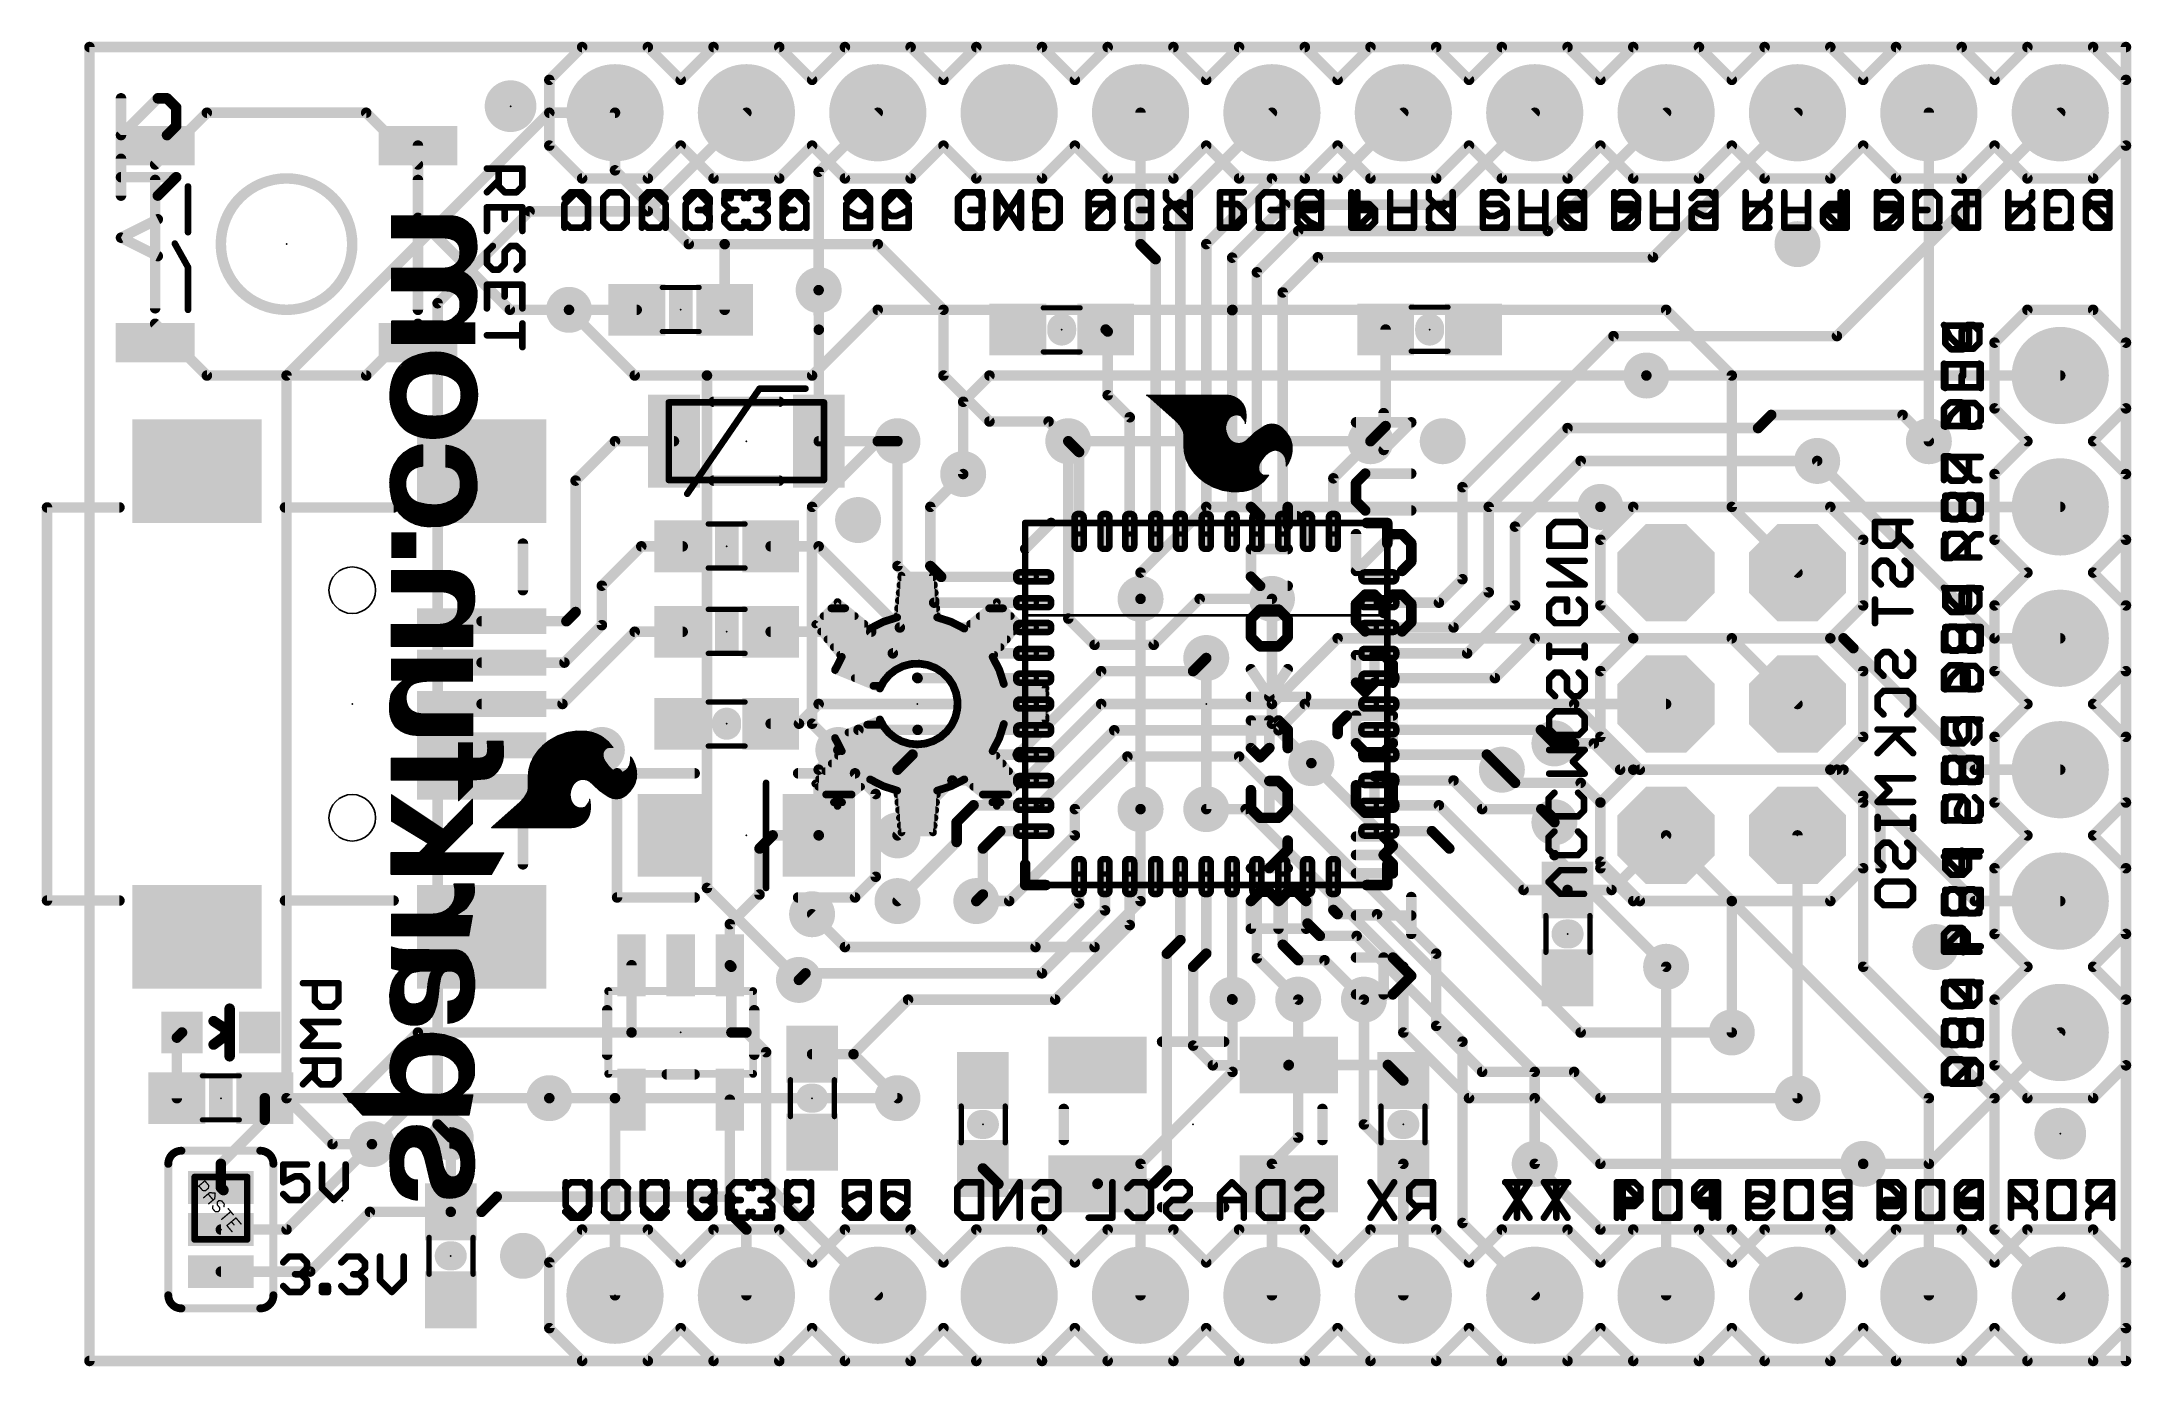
# Model space of a CAD drawing. Extents: x -0.9 to 39.5, y -0.1 to 25.5.
import ezdxf

# ---------------------------------------------------------------- set-up
doc = ezdxf.new("R2010")
doc.units = 0
for name, color, linetype in [('1', 12, 'CONTINUOUS'), ('16', 132, 'CONTINUOUS'), ('17', 110, 'CONTINUOUS'), ('18', 110, 'CONTINUOUS'), ('20', 53, 'CONTINUOUS'), ('21', 41, 'CONTINUOUS'), ('22', 40, 'CONTINUOUS'), ('23', 53, 'CONTINUOUS'), ('24', 53, 'CONTINUOUS'), ('49', 253, 'CONTINUOUS'), ('51', 53, 'CONTINUOUS')]:
    doc.layers.add(name, color=color, linetype=linetype)

# ---------------------------------------------------------------- blocks, each defined once
blk = doc.blocks.new('RECT')
blk.add_solid([(-0.5, -0.5), (0.5, -0.5), (-0.5, 0.5), (0.5, 0.5)])
blk = doc.blocks.new('OCTAGONP')
at = {"const_width": 0.5}
blk.add_lwpolyline([(-0.25, -0.1036), (-0.25, 0.1036), (-0.1036, 0.25), (0.1036, 0.25), (0.25, 0.1036), (0.25, -0.1036), (0.1036, -0.25), (-0.1036, -0.25), (-0.25, -0.1036), (-0.25, 0.1036)], dxfattribs=at)
blk = doc.blocks.new('ROUNDP')
at = {"const_width": 0.5}
blk.add_lwpolyline([(0, -0.25, 1), (0, 0.25, 1), (0, -0.25)], format="xyb", dxfattribs=at)
blk = doc.blocks.new('PIE')
at = {"const_width": 0.5}
blk.add_lwpolyline([(0, -0.25, 1), (0, 0.25, 1), (0, -0.25)], format="xyb", dxfattribs=at)
blk = doc.blocks.new('RECT128000X48000R85')
at = {"const_width": 0.1275}
blk.add_lwpolyline([(0.3362, -0.0225), (0.3362, 0.0225, 0.4142), (0.2725, 0.0863), (-0.2725, 0.0863, 0.4142), (-0.3362, 0.0225), (-0.3362, -0.0225, 0.4142), (-0.2725, -0.0863), (0.2725, -0.0863, 0.4142)], format="xyb", close=True, dxfattribs=at)
blk.add_solid([(-0.2979, -0.0479), (0.2979, -0.0479), (-0.2979, 0.0479), (0.2979, 0.0479)])
blk = doc.blocks.new('ROUNDV')
at = {"const_width": 0.5}
blk.add_lwpolyline([(0, -0.25, 1), (0, 0.25, 1), (0, -0.25)], format="xyb", dxfattribs=at)

msp = doc.modelspace()

# ---------------------------------------------------------------- linework, layer by layer
at = {"layer": '1', "const_width": 0.2032}
for points in [[(39.37, 25.4), (0, 25.4)], [(0, 25.4), (0, 0)], [(39.37, 0), (39.37, 25.4)], [(10.16, 23.017), (10.16, 24.13)], [(20.32, 24.13), (20.32, 21.59)], [(21.09, 22.36), (22.86, 24.13)], [(25.4, 24.13), (24.13, 22.86)], [(26.162, 22.352), (27.94, 24.13)], [(28.194, 21.844), (30.48, 24.13)], [(30.226, 21.336), (33.02, 24.13)], [(33.782, 19.812), (38.1, 24.13)], [(6.35, 22.098), (6.35, 23.495)], [(11.587, 21.59), (10.16, 23.017)], [(22.86, 22.86), (21.59, 21.59)], [(22.86, 22.86), (24.13, 22.86)], [(21.09, 16.0365), (21.09, 22.36)], [(22.09, 21.328), (23.114, 22.352)], [(23.114, 22.352), (26.162, 22.352)], [(8.128, 20.32), (6.35, 22.098)], [(22.5689, 21.0449), (23.368, 21.844)], [(23.368, 21.844), (28.194, 21.844)], [(12.28, 21.59), (11.587, 21.59)], [(15.24, 21.59), (12.28, 21.59)], [(12.28, 20.32), (12.28, 21.59)], [(16.51, 20.32), (15.24, 21.59)], [(20.6111, 21.2989), (20.32, 21.59)], [(21.59, 16.0365), (21.59, 21.59)], [(22.09, 20.312), (22.09, 21.328)], [(23.0689, 20.6559), (23.749, 21.336)], [(23.749, 21.336), (30.226, 21.336)], [(20.6111, 16.0365), (20.6111, 21.2989)], [(22.5689, 16.0365), (22.5689, 21.0449)], [(14.1, 19.936), (14.097, 20.701)], [(23.0689, 16.0365), (23.0689, 20.6559)], [(9.271, 20.32), (8.128, 20.32)], [(9.271, 20.32), (10.58, 20.32)], [(16.51, 19.05), (16.51, 20.32)], [(22.09, 20.312), (22.098, 20.32)], [(22.09, 16.0365), (22.09, 20.312)], [(14.1, 17.78), (14.1, 19.936)], [(19.685, 19.9), (19.646, 19.939)], [(19.685, 18.669), (19.685, 19.9)], [(25.058, 19.939), (25.058, 18.073)], [(26.543, 16.891), (29.464, 19.812)], [(29.464, 19.812), (33.782, 19.812)], [(17.399, 18.161), (16.51, 19.05)], [(38.1, 19.05), (30.099, 19.05)], [(20.1111, 18.2429), (19.685, 18.669)], [(17.399, 18.161), (18.542, 18.161)], [(18.542, 18.161), (18.923, 17.78)], [(20.1111, 16.0365), (20.1111, 18.2429)], [(32.258, 18.034), (32.512, 18.288)], [(32.512, 18.288), (35.052, 18.288)], [(35.052, 18.288), (35.56, 17.78)], [(9.398, 17.018), (10.16, 17.78)], [(11.3, 17.78), (10.16, 17.78)], [(15.621, 17.78), (14.1, 17.78)], [(15.621, 17.78), (15.621, 15.367)], [(19.1323, 17.5707), (18.923, 17.78)], [(24.0477, 17.0627), (24.765, 17.78)], [(24.765, 17.78), (25.058, 18.073)], [(27.051, 16.51), (28.575, 18.034)], [(28.575, 18.034), (32.258, 18.034)], [(19.1323, 16.0365), (19.1323, 17.5707)], [(27.559, 16.129), (28.829, 17.399)], [(28.829, 17.399), (33.401, 17.399)], [(9.398, 14.478), (9.398, 17.018)], [(16.256, 16.51), (16.891, 17.145)], [(24.0477, 16.0365), (24.0477, 17.0627)], [(26.543, 15.113), (26.543, 16.891)], [(16.256, 15.367), (16.256, 16.51)], [(27.051, 14.859), (27.051, 16.51)], [(29.21, 16.51), (38.1, 16.51)], [(27.559, 14.605), (27.559, 16.129)], [(10.668, 15.748), (9.906, 14.986)], [(11.469, 15.748), (10.668, 15.748)], [(13.169, 15.748), (14.097, 15.748)], [(15.6661, 14.1789), (14.097, 15.748)], [(15.621, 15.367), (16.3303, 14.6577)], [(16.4653, 15.1577), (16.256, 15.367)], [(9.906, 14.224), (9.906, 14.986)], [(18.2535, 15.1577), (16.4653, 15.1577)], [(26.0877, 14.6577), (26.543, 15.113)], [(26.3709, 14.1789), (27.051, 14.859)], [(9.398, 14.478), (9.22, 14.3)], [(18.2535, 14.6577), (16.3303, 14.6577)], [(20.32, 10.668), (20.32, 14.732)], [(22.86, 14.732), (22.86, 12.319)], [(24.9265, 14.6577), (26.0877, 14.6577)], [(26.6329, 13.6789), (27.559, 14.605)], [(7.58, 14.3), (9.22, 14.3)], [(9.144, 12.7), (10.541, 14.097)], [(9.182, 13.5), (9.906, 14.224)], [(10.541, 14.097), (11.469, 14.097)], [(15.113, 14.097), (13.169, 14.097)], [(15.5311, 13.6789), (15.113, 14.097)], [(18.2535, 14.1789), (15.6661, 14.1789)], [(24.9265, 14.1789), (26.3709, 14.1789)], [(18.2535, 13.6789), (15.5311, 13.6789)], [(24.9265, 13.6789), (26.6329, 13.6789)], [(27.17, 13.2), (27.94, 13.97)], [(27.94, 13.97), (33.909, 13.97)], [(33.909, 13.97), (34.0995, 13.7795)], [(34.0995, 13.7795), (36.449, 11.43)], [(7.58, 13.5), (9.182, 13.5)], [(21.59, 13.589), (21.59, 10.668)], [(16.01, 13.2), (16.002, 13.208)], [(18.2535, 13.2), (16.01, 13.2)], [(24.9265, 13.2), (27.17, 13.2)], [(7.58, 12.7), (9.144, 12.7)], [(13.716, 12.319), (14.097, 12.7)], [(14.097, 12.7), (18.2535, 12.7)], [(24.9265, 12.7), (28.702, 12.7)], [(29.972, 11.43), (28.702, 12.7)], [(13.169, 12.319), (13.716, 12.319)], [(14.478, 11.811), (14.867, 12.2)], [(16.01, 12.2), (14.867, 12.2)], [(16.01, 12.2), (18.2535, 12.2)], [(22.86, 12.319), (23.622, 11.557)], [(24.9265, 12.2), (28.059, 12.2)], [(28.059, 12.2), (28.321, 11.938)], [(14.097, 11.43), (14.478, 11.811)], [(15.9121, 11.7211), (15.621, 11.43)], [(18.2535, 11.7211), (15.9121, 11.7211)], [(24.9265, 11.7211), (27.0139, 11.7211)], [(27.0139, 11.7211), (27.305, 11.43)], [(14.097, 10.163), (14.097, 11.43)], [(16.6821, 11.2211), (15.621, 10.16)], [(18.2535, 11.2211), (16.6821, 11.2211)], [(24.9265, 11.2211), (26.3709, 11.2211)], [(26.3709, 11.2211), (26.924, 10.668)], [(33.909, 11.43), (29.972, 11.43)], [(33.909, 11.43), (36.449, 8.89)], [(36.449, 11.43), (38.1, 11.43)], [(17.0923, 10.7423), (16.764, 10.414)], [(16.764, 10.414), (16.764, 10.033)], [(18.2535, 10.7423), (17.0923, 10.7423)], [(24.9265, 10.7423), (26.0877, 10.7423)], [(27.725, 9.105), (26.0877, 10.7423)], [(26.924, 10.668), (28.067, 10.668)], [(28.067, 10.668), (28.321, 10.414)], [(12.954, 9.906), (13.208, 10.16)], [(13.208, 10.16), (14.1, 10.16)], [(14.1, 10.16), (14.097, 10.163)], [(16.764, 10.033), (15.621, 8.89)], [(17.6083, 10.2423), (17.272, 9.906)], [(18.2535, 10.2423), (17.6083, 10.2423)], [(24.9265, 10.2423), (25.9527, 10.2423)], [(25.9527, 10.2423), (26.289, 9.906)], [(29.425, 9.105), (30.48, 10.16)], [(30.48, 10.16), (31.75, 8.89)], [(33.02, 5.08), (33.02, 10.16)], [(12.954, 9.017), (12.954, 9.906)], [(17.272, 9.906), (17.272, 9.017)], [(19.1323, 9.3635), (19.1323, 8.8453)], [(19.6323, 9.3635), (19.6323, 8.7103)], [(20.1111, 9.3635), (20.1111, 8.4271)], [(21.09, 9.3635), (21.09, 8.136)], [(21.59, 9.3635), (21.59, 7.874)], [(22.09, 9.3635), (22.09, 6.993)], [(22.5689, 9.3635), (22.5689, 7.7841)], [(23.0689, 9.3635), (23.0689, 8.0461)], [(23.5477, 9.3635), (23.5477, 8.4563)], [(24.0477, 9.3635), (24.0477, 8.7183)], [(12.38, 8.443), (12.954, 9.017)], [(17.272, 9.017), (17.145, 8.89)], [(19.1323, 8.8453), (18.288, 8.001)], [(28.575, 9.105), (27.725, 9.105)], [(28.575, 9.105), (29.425, 9.105)], [(31.75, 8.89), (31.75, 6.35)], [(36.449, 8.89), (38.1, 8.89)], [(12.38, 7.6501), (12.38, 8.443)], [(14.605, 8.001), (13.97, 8.636)], [(19.6323, 8.7103), (18.415, 7.493)], [(20.1111, 8.4271), (18.669, 6.985)], [(23.5477, 8.4563), (23.7871, 8.2169)], [(24.0477, 8.7183), (24.13, 8.636)], [(24.13, 8.636), (24.892, 8.636)], [(24.892, 8.636), (27.94, 5.588)], [(18.288, 8.001), (14.605, 8.001)], [(21.09, 8.136), (20.828, 7.874)], [(23.0689, 8.0461), (23.368, 7.747)], [(23.7871, 8.2169), (24.4983, 8.2169)], [(26.543, 6.1722), (24.4983, 8.2169)], [(10.48, 7.6501), (10.48, 6.35)], [(12.38, 7.6501), (12.4101, 7.62)], [(12.4101, 7.62), (12.4101, 6.35)], [(20.828, 7.874), (20.828, 3.683)], [(21.59, 7.874), (21.336, 7.62)], [(21.336, 7.62), (21.336, 6.096)], [(22.5689, 7.7841), (23.368, 6.985)], [(23.368, 7.747), (23.876, 7.747)], [(23.876, 7.747), (24.638, 6.985)], [(30.48, 1.27), (30.48, 7.62)], [(13.843, 7.493), (13.716, 7.366)], [(18.415, 7.493), (13.843, 7.493)], [(15.826, 6.985), (14.771, 5.93)], [(18.669, 6.985), (15.826, 6.985)], [(22.09, 6.993), (22.098, 6.985)], [(1.69, 6.25), (1.79, 6.35)], [(1.69, 5.08), (1.69, 6.25)], [(6.35, 6.35), (5.08, 5.08)], [(10.48, 6.35), (6.35, 6.35)], [(12.4101, 6.35), (10.48, 6.35)], [(12.4101, 6.35), (12.7, 6.35)], [(13.081, 5.969), (12.7, 6.35)], [(13.081, 3.429), (13.081, 5.969)], [(21.336, 6.096), (21.717, 5.715)], [(26.543, 2.667), (26.543, 6.1722)], [(35.56, 3.81), (38.1, 6.35)], [(13.97, 5.93), (14.771, 5.93)], [(14.771, 5.93), (15.621, 5.08)], [(21.717, 5.715), (23.179, 5.715)], [(23.179, 5.715), (23.186, 5.722)], [(23.186, 5.722), (25.1, 5.722)], [(25.1, 5.722), (25.4, 5.422)], [(27.94, 5.588), (27.94, 3.81)], [(3.39, 5.08), (3.39, 4.66)], [(5.08, 5.08), (3.39, 5.08)], [(6.35, 5.08), (5.461, 4.191)], [(8.89, 5.08), (6.35, 5.08)], [(12.38, 5.0499), (12.38, 3.175)], [(2.54, 3.81), (3.39, 4.66)], [(3.81, 2.54), (5.461, 4.191)], [(6.985, 2.882), (6.985, 4.318)], [(2.54, 3.3528), (2.54, 3.81)], [(17.572, 3.422), (17.272, 3.722)], [(20.828, 3.683), (20.574, 3.429)], [(34.29, 3.81), (35.56, 3.81)], [(2.54, 3.3528), (2.5908, 3.302)], [(7.581, 2.882), (7.874, 3.175)], [(12.38, 3.175), (7.874, 3.175)], [(12.38, 3.175), (12.38, 2.86)], [(13.081, 3.429), (15.24, 1.27)], [(19.486, 3.422), (17.572, 3.422)], [(19.493, 3.429), (19.486, 3.422)], [(20.574, 3.429), (19.493, 3.429)], [(4.2672, 1.7272), (5.422, 2.882)], [(6.985, 2.882), (5.422, 2.882)], [(6.985, 2.882), (7.581, 2.882)], [(12.38, 2.86), (12.7, 2.54)], [(3.81, 2.54), (2.54, 2.54)], [(12.7, 1.27), (12.7, 2.54)], [(26.543, 2.667), (27.94, 1.27)], [(2.54, 1.7272), (4.2672, 1.7272)], [(0, 0), (39.37, 0)]]:
    msp.add_lwpolyline(points, dxfattribs=at)
at = {"layer": '1', "const_width": 0.1016}
for points in [[(0, 25.4508, 1), (0, 25.3492)], [(0.0508, 25.4, 1), (-0.0508, 25.4)], [(39.4208, 25.4, 1), (39.3192, 25.4)], [(39.37, 25.3492, 1), (39.37, 25.4508)], [(10.2108, 24.13, 1), (10.1092, 24.13)], [(20.3708, 24.13, 1), (20.2692, 24.13)], [(22.8959, 24.0941, 1), (22.8241, 24.1659)], [(25.4359, 24.0941, 1), (25.3641, 24.1659)], [(27.9759, 24.0941, 1), (27.9041, 24.1659)], [(30.5159, 24.0941, 1), (30.4441, 24.1659)], [(33.0559, 24.0941, 1), (32.9841, 24.1659)], [(38.1359, 24.0941, 1), (38.0641, 24.1659)], [(6.4008, 23.495, 1), (6.2992, 23.495)], [(10.1959, 23.0529, 1), (10.1241, 22.9811)], [(10.1092, 23.017, 1), (10.2108, 23.017)], [(22.86, 22.9108, 1), (22.86, 22.8092)], [(22.8959, 22.8241, 1), (22.8241, 22.8959)], [(24.0941, 22.8959, 1), (24.1659, 22.8241)], [(24.13, 22.8092, 1), (24.13, 22.9108)], [(21.1408, 22.36, 1), (21.0392, 22.36)], [(21.0541, 22.3959, 1), (21.1259, 22.3241)], [(23.114, 22.4028, 1), (23.114, 22.3012)], [(23.1499, 22.3161, 1), (23.0781, 22.3879)], [(26.1261, 22.3879, 1), (26.1979, 22.3161)], [(26.162, 22.3012, 1), (26.162, 22.4028)], [(6.3859, 22.1339, 1), (6.3141, 22.0621)], [(6.2992, 22.098, 1), (6.4008, 22.098)], [(23.368, 21.8948, 1), (23.368, 21.7932)], [(23.4039, 21.8081, 1), (23.3321, 21.8799)], [(28.1581, 21.8799, 1), (28.2299, 21.8081)], [(28.194, 21.7932, 1), (28.194, 21.8948)], [(11.587, 21.6408, 1), (11.587, 21.5392)], [(11.5511, 21.5541, 1), (11.6229, 21.6259)], [(12.28, 21.6408, 1), (12.28, 21.5392)], [(12.3308, 21.59, 1), (12.2292, 21.59)], [(12.28, 21.5392, 1), (12.28, 21.6408)], [(15.2759, 21.6259, 1), (15.2041, 21.5541)], [(15.24, 21.5392, 1), (15.24, 21.6408)], [(20.3559, 21.6259, 1), (20.2841, 21.5541)], [(20.2692, 21.59, 1), (20.3708, 21.59)], [(21.6408, 21.59, 1), (21.5392, 21.59)], [(21.5541, 21.6259, 1), (21.6259, 21.5541)], [(22.1408, 21.328, 1), (22.0392, 21.328)], [(22.0541, 21.3639, 1), (22.1259, 21.2921)], [(23.749, 21.3868, 1), (23.749, 21.2852)], [(23.7849, 21.3001, 1), (23.7131, 21.3719)], [(30.1901, 21.3719, 1), (30.2619, 21.3001)], [(30.226, 21.2852, 1), (30.226, 21.3868)], [(20.6619, 21.2989, 1), (20.5603, 21.2989)], [(20.5752, 21.2629, 1), (20.6471, 21.3348)], [(22.5329, 21.0808, 1), (22.6048, 21.0089)], [(22.6197, 21.0449, 1), (22.5181, 21.0449)], [(14.1478, 20.7012, 1), (14.0462, 20.7008)], [(23.0329, 20.6918, 1), (23.1048, 20.6199)], [(23.1197, 20.6559, 1), (23.0181, 20.6559)], [(8.128, 20.3708, 1), (8.128, 20.2692)], [(8.0921, 20.2841, 1), (8.1639, 20.3559)], [(9.271, 20.3708, 1), (9.271, 20.2692)], [(9.271, 20.2692, 1), (9.271, 20.3708)], [(10.58, 20.2692, 1), (10.58, 20.3708)], [(12.2292, 20.32, 1), (12.3308, 20.32)], [(16.5608, 20.32, 1), (16.4592, 20.32)], [(16.4741, 20.2841, 1), (16.5459, 20.3559)], [(22.1408, 20.312, 1), (22.0392, 20.312)], [(22.0541, 20.3479, 1), (22.1259, 20.2761)], [(22.0392, 20.312, 1), (22.1408, 20.312)], [(22.1339, 20.2841, 1), (22.0621, 20.3559)], [(14.1508, 19.936, 1), (14.0492, 19.936)], [(14.0492, 19.9358, 1), (14.1508, 19.9362)], [(19.6819, 19.9749, 1), (19.6101, 19.9031)], [(19.7358, 19.9, 1), (19.6342, 19.9)], [(19.6491, 19.8641, 1), (19.7209, 19.9359)], [(25.1088, 19.939, 1), (25.0072, 19.939)], [(29.464, 19.8628, 1), (29.464, 19.7612)], [(29.4999, 19.7761, 1), (29.4281, 19.8479)], [(33.7461, 19.8479, 1), (33.8179, 19.7761)], [(33.782, 19.7612, 1), (33.782, 19.8628)], [(16.5459, 19.0859, 1), (16.4741, 19.0141)], [(16.4592, 19.05, 1), (16.5608, 19.05)], [(30.099, 19.1008, 1), (30.099, 18.9992)], [(38.1, 18.9992, 1), (38.1, 19.1008)], [(19.7209, 18.7049, 1), (19.6491, 18.6331)], [(19.6342, 18.669, 1), (19.7358, 18.669)], [(17.399, 18.2118, 1), (17.399, 18.1102)], [(17.3631, 18.1251, 1), (17.4349, 18.1969)], [(18.5779, 18.1969, 1), (18.5061, 18.1251)], [(18.542, 18.1102, 1), (18.542, 18.2118)], [(20.1619, 18.2429, 1), (20.0603, 18.2429)], [(20.0752, 18.2069, 1), (20.1471, 18.2788)], [(32.512, 18.3388, 1), (32.512, 18.2372)], [(32.5479, 18.2521, 1), (32.4761, 18.3239)], [(35.0879, 18.3239, 1), (35.0161, 18.2521)], [(35.052, 18.2372, 1), (35.052, 18.3388)], [(10.16, 17.8308, 1), (10.16, 17.7292)], [(10.1959, 17.7441, 1), (10.1241, 17.8159)], [(11.3, 17.7292, 1), (11.3, 17.8308)], [(14.1, 17.8308, 1), (14.1, 17.7292)], [(14.0492, 17.78, 1), (14.1508, 17.78)], [(15.6718, 17.78, 1), (15.5702, 17.78)], [(15.621, 17.7292, 1), (15.621, 17.8308)], [(18.9589, 17.8159, 1), (18.8871, 17.7441)], [(18.8871, 17.7441, 1), (18.9589, 17.8159)], [(24.7291, 17.8159, 1), (24.8009, 17.7441)], [(24.8009, 17.7441, 1), (24.7291, 17.8159)], [(25.0072, 18.073, 1), (25.1088, 18.073)], [(25.0939, 18.0371, 1), (25.0221, 18.1089)], [(28.575, 18.0848, 1), (28.575, 17.9832)], [(28.6109, 17.9981, 1), (28.5391, 18.0699)], [(32.2221, 18.0699, 1), (32.2939, 17.9981)], [(32.258, 17.9832, 1), (32.258, 18.0848)], [(35.5241, 17.7441, 1), (35.5959, 17.8159)], [(19.1831, 17.5707, 1), (19.0815, 17.5707)], [(19.0963, 17.5348, 1), (19.1682, 17.6067)], [(28.829, 17.4498, 1), (28.829, 17.3482)], [(28.8649, 17.3631, 1), (28.7931, 17.4349)], [(33.401, 17.3482, 1), (33.401, 17.4498)], [(9.4488, 17.018, 1), (9.3472, 17.018)], [(9.3621, 17.0539, 1), (9.4339, 16.9821)], [(16.9269, 17.1091, 1), (16.8551, 17.1809)], [(24.0985, 17.0627, 1), (23.9969, 17.0627)], [(24.0118, 17.0987, 1), (24.0837, 17.0268)], [(26.5938, 16.891, 1), (26.4922, 16.891)], [(26.5071, 16.9269, 1), (26.5789, 16.8551)], [(16.3068, 16.51, 1), (16.2052, 16.51)], [(16.2201, 16.5459, 1), (16.2919, 16.4741)], [(27.1018, 16.51, 1), (27.0002, 16.51)], [(27.0151, 16.5459, 1), (27.0869, 16.4741)], [(29.21, 16.5608, 1), (29.21, 16.4592)], [(38.1, 16.4592, 1), (38.1, 16.5608)], [(27.6098, 16.129, 1), (27.5082, 16.129)], [(27.5231, 16.1649, 1), (27.5949, 16.0931)], [(10.668, 15.7988, 1), (10.668, 15.6972)], [(10.7039, 15.7121, 1), (10.6321, 15.7839)], [(11.469, 15.6972, 1), (11.469, 15.7988)], [(13.169, 15.7988, 1), (13.169, 15.6972)], [(14.1329, 15.7839, 1), (14.0611, 15.7121)], [(14.097, 15.6972, 1), (14.097, 15.7988)], [(19.0815, 16.0365, 1), (19.1831, 16.0365)], [(20.0603, 16.0365, 1), (20.1619, 16.0365)], [(20.5603, 16.0365, 1), (20.6619, 16.0365)], [(21.0392, 16.0365, 1), (21.1408, 16.0365)], [(21.5392, 16.0365, 1), (21.6408, 16.0365)], [(22.0392, 16.0365, 1), (22.1408, 16.0365)], [(22.5181, 16.0365, 1), (22.6197, 16.0365)], [(23.0181, 16.0365, 1), (23.1197, 16.0365)], [(23.9969, 16.0365, 1), (24.0985, 16.0365)], [(15.6569, 15.4029, 1), (15.5851, 15.3311)], [(15.5702, 15.367, 1), (15.6718, 15.367)], [(16.2919, 15.4029, 1), (16.2201, 15.3311)], [(16.2052, 15.367, 1), (16.3068, 15.367)], [(9.9568, 14.986, 1), (9.8552, 14.986)], [(9.8701, 15.0219, 1), (9.9419, 14.9501)], [(16.4653, 15.2085, 1), (16.4653, 15.1069)], [(16.4293, 15.1218, 1), (16.5012, 15.1937)], [(18.2535, 15.1069, 1), (18.2535, 15.2085)], [(26.4922, 15.113, 1), (26.5938, 15.113)], [(26.5789, 15.0771, 1), (26.5071, 15.1489)], [(27.0869, 14.8231, 1), (27.0151, 14.8949)], [(9.4339, 14.4421, 1), (9.3621, 14.5139)], [(16.3303, 14.7085, 1), (16.3303, 14.6069)], [(16.2943, 14.6218, 1), (16.3662, 14.6937)], [(18.2535, 14.6069, 1), (18.2535, 14.7085)], [(20.3708, 14.732, 1), (20.2692, 14.732)], [(22.9108, 14.732, 1), (22.8092, 14.732)], [(24.9265, 14.7085, 1), (24.9265, 14.6069)], [(26.0518, 14.6937, 1), (26.1237, 14.6218)], [(26.0877, 14.6069, 1), (26.0877, 14.7085)], [(27.0002, 14.859, 1), (27.1018, 14.859)], [(27.5082, 14.605, 1), (27.6098, 14.605)], [(27.5949, 14.5691, 1), (27.5231, 14.6409)], [(7.58, 14.3508, 1), (7.58, 14.2492)], [(9.1841, 14.3359, 1), (9.2559, 14.2641)], [(9.22, 14.2492, 1), (9.22, 14.3508)], [(9.3472, 14.478, 1), (9.4488, 14.478)], [(9.8552, 14.224, 1), (9.9568, 14.224)], [(9.9419, 14.1881, 1), (9.8701, 14.2599)], [(10.541, 14.1478, 1), (10.541, 14.0462)], [(10.5769, 14.0611, 1), (10.5051, 14.1329)], [(11.469, 14.0462, 1), (11.469, 14.1478)], [(13.169, 14.1478, 1), (13.169, 14.0462)], [(15.1489, 14.1329, 1), (15.0771, 14.0611)], [(15.113, 14.0462, 1), (15.113, 14.1478)], [(15.6661, 14.2297, 1), (15.6661, 14.1281)], [(15.6302, 14.1429, 1), (15.7021, 14.2148)], [(18.2535, 14.1281, 1), (18.2535, 14.2297)], [(24.9265, 14.2297, 1), (24.9265, 14.1281)], [(26.3349, 14.2148, 1), (26.4068, 14.1429)], [(26.3709, 14.1281, 1), (26.3709, 14.2297)], [(15.5311, 13.7297, 1), (15.5311, 13.6281)], [(15.4952, 13.6429, 1), (15.5671, 13.7148)], [(18.2535, 13.6281, 1), (18.2535, 13.7297)], [(24.9265, 13.7297, 1), (24.9265, 13.6281)], [(26.5969, 13.7148, 1), (26.6688, 13.6429)], [(26.6329, 13.6281, 1), (26.6329, 13.7297)], [(27.94, 14.0208, 1), (27.94, 13.9192)], [(27.9759, 13.9341, 1), (27.9041, 14.0059)], [(33.9449, 14.0059, 1), (33.8731, 13.9341)], [(33.909, 13.9192, 1), (33.909, 14.0208)], [(34.1354, 13.8154, 1), (34.0636, 13.7436)], [(34.0636, 13.7436, 1), (34.1354, 13.8154)], [(7.58, 13.5508, 1), (7.58, 13.4492)], [(9.1461, 13.5359, 1), (9.2179, 13.4641)], [(9.182, 13.4492, 1), (9.182, 13.5508)], [(21.6408, 13.589, 1), (21.5392, 13.589)], [(16.0379, 13.2439, 1), (15.9661, 13.1721)], [(16.01, 13.2508, 1), (16.01, 13.1492)], [(15.9741, 13.1641, 1), (16.0459, 13.2359)], [(18.2535, 13.1492, 1), (18.2535, 13.2508)], [(24.9265, 13.2508, 1), (24.9265, 13.1492)], [(27.1341, 13.2359, 1), (27.2059, 13.1641)], [(27.17, 13.1492, 1), (27.17, 13.2508)], [(7.58, 12.7508, 1), (7.58, 12.6492)], [(9.1081, 12.7359, 1), (9.1799, 12.6641)], [(9.144, 12.6492, 1), (9.144, 12.7508)], [(14.097, 12.7508, 1), (14.097, 12.6492)], [(14.1329, 12.6641, 1), (14.0611, 12.7359)], [(18.2535, 12.6492, 1), (18.2535, 12.7508)], [(24.9265, 12.7508, 1), (24.9265, 12.6492)], [(28.7379, 12.7359, 1), (28.6661, 12.6641)], [(28.702, 12.6492, 1), (28.702, 12.7508)], [(13.169, 12.3698, 1), (13.169, 12.2682)], [(13.6801, 12.3549, 1), (13.7519, 12.2831)], [(13.716, 12.2682, 1), (13.716, 12.3698)], [(14.867, 12.2508, 1), (14.867, 12.1492)], [(14.9029, 12.1641, 1), (14.8311, 12.2359)], [(16.01, 12.2508, 1), (16.01, 12.1492)], [(16.01, 12.1492, 1), (16.01, 12.2508)], [(18.2535, 12.1492, 1), (18.2535, 12.2508)], [(22.8959, 12.3549, 1), (22.8241, 12.2831)], [(22.8092, 12.319, 1), (22.9108, 12.319)], [(24.9265, 12.2508, 1), (24.9265, 12.1492)], [(28.0949, 12.2359, 1), (28.0231, 12.1641)], [(28.059, 12.1492, 1), (28.059, 12.2508)], [(14.4421, 11.8469, 1), (14.5139, 11.7751)], [(14.5139, 11.7751, 1), (14.4421, 11.8469)], [(15.9121, 11.7719, 1), (15.9121, 11.6703)], [(15.9481, 11.6852, 1), (15.8762, 11.7571)], [(18.2535, 11.6703, 1), (18.2535, 11.7719)], [(24.9265, 11.7719, 1), (24.9265, 11.6703)], [(27.0498, 11.7571, 1), (26.9779, 11.6852)], [(27.0139, 11.6703, 1), (27.0139, 11.7719)], [(28.2851, 11.9021, 1), (28.3569, 11.9739)], [(14.1478, 11.43, 1), (14.0462, 11.43)], [(14.0611, 11.4659, 1), (14.1329, 11.3941)], [(15.5851, 11.4659, 1), (15.6569, 11.3941)], [(16.6821, 11.2719, 1), (16.6821, 11.1703)], [(16.7181, 11.1852, 1), (16.6462, 11.2571)], [(18.2535, 11.1703, 1), (18.2535, 11.2719)], [(23.5861, 11.5211, 1), (23.6579, 11.5929)], [(24.9265, 11.2719, 1), (24.9265, 11.1703)], [(26.4068, 11.2571, 1), (26.3349, 11.1852)], [(26.3709, 11.1703, 1), (26.3709, 11.2719)], [(27.2691, 11.3941, 1), (27.3409, 11.4659)], [(29.972, 11.4808, 1), (29.972, 11.3792)], [(29.9361, 11.3941, 1), (30.0079, 11.4659)], [(33.9449, 11.4659, 1), (33.8731, 11.3941)], [(33.909, 11.3792, 1), (33.909, 11.4808)], [(36.449, 11.4808, 1), (36.449, 11.3792)], [(36.4131, 11.3941, 1), (36.4849, 11.4659)], [(38.1, 11.3792, 1), (38.1, 11.4808)], [(16.8148, 10.414, 1), (16.7132, 10.414)], [(17.0923, 10.7931, 1), (17.0923, 10.6915)], [(17.1282, 10.7063, 1), (17.0563, 10.7782)], [(18.2535, 10.6915, 1), (18.2535, 10.7931)], [(20.2692, 10.668, 1), (20.3708, 10.668)], [(21.5392, 10.668, 1), (21.6408, 10.668)], [(24.9265, 10.7931, 1), (24.9265, 10.6915)], [(26.1237, 10.7782, 1), (26.0518, 10.7063)], [(26.0877, 10.6915, 1), (26.0877, 10.7931)], [(26.924, 10.7188, 1), (26.924, 10.6172)], [(26.8881, 10.6321, 1), (26.9599, 10.7039)], [(28.1029, 10.7039, 1), (28.0311, 10.6321)], [(28.067, 10.6172, 1), (28.067, 10.7188)], [(13.208, 10.2108, 1), (13.208, 10.1092)], [(13.2439, 10.1241, 1), (13.1721, 10.1959)], [(14.1329, 10.1989, 1), (14.0611, 10.1271)], [(14.0462, 10.163, 1), (14.1478, 10.163)], [(14.0641, 10.1241, 1), (14.1359, 10.1959)], [(14.1, 10.1092, 1), (14.1, 10.2108)], [(15.5851, 10.1959, 1), (15.6569, 10.1241)], [(16.7281, 10.4499, 1), (16.7999, 10.3781)], [(16.7999, 9.9971, 1), (16.7281, 10.0689)], [(17.6083, 10.2931, 1), (17.6083, 10.1915)], [(17.6442, 10.2063, 1), (17.5723, 10.2782)], [(18.2535, 10.1915, 1), (18.2535, 10.2931)], [(24.9265, 10.2931, 1), (24.9265, 10.1915)], [(25.9887, 10.2782, 1), (25.9168, 10.2063)], [(25.9527, 10.1915, 1), (25.9527, 10.2931)], [(28.2851, 10.3781, 1), (28.3569, 10.4499)], [(30.5159, 10.1959, 1), (30.4441, 10.1241)], [(30.5159, 10.1241, 1), (30.4441, 10.1959)], [(33.0708, 10.16, 1), (32.9692, 10.16)], [(13.0048, 9.906, 1), (12.9032, 9.906)], [(12.9181, 9.9419, 1), (12.9899, 9.8701)], [(16.7132, 10.033, 1), (16.8148, 10.033)], [(17.3228, 9.906, 1), (17.2212, 9.906)], [(17.2361, 9.9419, 1), (17.3079, 9.8701)], [(26.2531, 9.8701, 1), (26.3249, 9.9419)], [(19.1831, 9.3635, 1), (19.0815, 9.3635)], [(19.6831, 9.3635, 1), (19.5815, 9.3635)], [(20.1619, 9.3635, 1), (20.0603, 9.3635)], [(21.1408, 9.3635, 1), (21.0392, 9.3635)], [(21.6408, 9.3635, 1), (21.5392, 9.3635)], [(22.1408, 9.3635, 1), (22.0392, 9.3635)], [(22.6197, 9.3635, 1), (22.5181, 9.3635)], [(23.1197, 9.3635, 1), (23.0181, 9.3635)], [(23.5985, 9.3635, 1), (23.4969, 9.3635)], [(24.0985, 9.3635, 1), (23.9969, 9.3635)], [(12.9032, 9.017, 1), (13.0048, 9.017)], [(12.9899, 8.9811, 1), (12.9181, 9.0529)], [(15.5851, 8.9259, 1), (15.6569, 8.8541)], [(17.1091, 8.9259, 1), (17.1809, 8.8541)], [(17.2212, 9.017, 1), (17.3228, 9.017)], [(17.3079, 8.9811, 1), (17.2361, 9.0529)], [(19.0815, 8.8453, 1), (19.1831, 8.8453)], [(19.1682, 8.8093, 1), (19.0963, 8.8812)], [(27.725, 9.1558, 1), (27.725, 9.0542)], [(27.6891, 9.0691, 1), (27.7609, 9.1409)], [(28.575, 9.1558, 1), (28.575, 9.0542)], [(28.575, 9.0542, 1), (28.575, 9.1558)], [(29.3891, 9.1409, 1), (29.4609, 9.0691)], [(29.425, 9.0542, 1), (29.425, 9.1558)], [(31.8008, 8.89, 1), (31.6992, 8.89)], [(31.7141, 8.8541, 1), (31.7859, 8.9259)], [(36.449, 8.9408, 1), (36.449, 8.8392)], [(36.4131, 8.8541, 1), (36.4849, 8.9259)], [(38.1, 8.8392, 1), (38.1, 8.9408)], [(12.4308, 8.443, 1), (12.3292, 8.443)], [(12.3441, 8.4789, 1), (12.4159, 8.4071)], [(14.0059, 8.6719, 1), (13.9341, 8.6001)], [(19.5815, 8.7103, 1), (19.6831, 8.7103)], [(19.6682, 8.6743, 1), (19.5963, 8.7462)], [(20.1471, 8.3912, 1), (20.0752, 8.4631)], [(23.5837, 8.4922, 1), (23.5118, 8.4203)], [(23.4969, 8.4563, 1), (23.5985, 8.4563)], [(24.0837, 8.7542, 1), (24.0118, 8.6823)], [(23.9969, 8.7183, 1), (24.0985, 8.7183)], [(24.13, 8.6868, 1), (24.13, 8.5852)], [(24.0941, 8.6001, 1), (24.1659, 8.6719)], [(24.9279, 8.6719, 1), (24.8561, 8.6001)], [(24.892, 8.5852, 1), (24.892, 8.6868)], [(14.605, 8.0518, 1), (14.605, 7.9502)], [(14.5691, 7.9651, 1), (14.6409, 8.0369)], [(18.2521, 8.0369, 1), (18.3239, 7.9651)], [(18.288, 7.9502, 1), (18.288, 8.0518)], [(20.0603, 8.4271, 1), (20.1619, 8.4271)], [(21.0392, 8.136, 1), (21.1408, 8.136)], [(21.1259, 8.1001, 1), (21.0541, 8.1719)], [(23.1048, 8.0821, 1), (23.0329, 8.0102)], [(23.0181, 8.0461, 1), (23.1197, 8.0461)], [(23.7871, 8.2677, 1), (23.7871, 8.1661)], [(23.7512, 8.181, 1), (23.823, 8.2528)], [(24.5342, 8.2528, 1), (24.4624, 8.181)], [(24.4983, 8.1661, 1), (24.4983, 8.2677)], [(10.5308, 7.6501, 1), (10.4292, 7.6501)], [(12.4159, 7.686, 1), (12.3441, 7.6142)], [(12.3292, 7.6501, 1), (12.4308, 7.6501)], [(12.4609, 7.62, 1), (12.3593, 7.62)], [(12.3742, 7.5841, 1), (12.446, 7.6559)], [(20.8788, 7.874, 1), (20.7772, 7.874)], [(20.7921, 7.9099, 1), (20.8639, 7.8381)], [(21.3868, 7.62, 1), (21.2852, 7.62)], [(21.3001, 7.6559, 1), (21.3719, 7.5841)], [(21.5392, 7.874, 1), (21.6408, 7.874)], [(21.6259, 7.8381, 1), (21.5541, 7.9099)], [(22.6048, 7.8201, 1), (22.5329, 7.7482)], [(22.5181, 7.7841, 1), (22.6197, 7.7841)], [(23.368, 7.7978, 1), (23.368, 7.6962)], [(23.3321, 7.7111, 1), (23.4039, 7.7829)], [(23.9119, 7.7829, 1), (23.8401, 7.7111)], [(23.876, 7.6962, 1), (23.876, 7.7978)], [(30.5308, 7.62, 1), (30.4292, 7.62)], [(13.6801, 7.4019, 1), (13.7519, 7.3301)], [(13.843, 7.5438, 1), (13.843, 7.4422)], [(13.8789, 7.4571, 1), (13.8071, 7.5289)], [(18.3791, 7.5289, 1), (18.4509, 7.4571)], [(18.415, 7.4422, 1), (18.415, 7.5438)], [(15.826, 7.0358, 1), (15.826, 6.9342)], [(15.8619, 6.9491, 1), (15.7901, 7.0209)], [(18.6331, 7.0209, 1), (18.7049, 6.9491)], [(18.669, 6.9342, 1), (18.669, 7.0358)], [(22.1259, 7.0289, 1), (22.0541, 6.9571)], [(22.0392, 6.993, 1), (22.1408, 6.993)], [(22.0621, 6.9491, 1), (22.1339, 7.0209)], [(23.3321, 6.9491, 1), (23.4039, 7.0209)], [(24.6021, 6.9491, 1), (24.6739, 7.0209)], [(1.7408, 6.25, 1), (1.6392, 6.25)], [(1.6541, 6.2859, 1), (1.7259, 6.2141)], [(1.8259, 6.3141, 1), (1.7541, 6.3859)], [(6.35, 6.4008, 1), (6.35, 6.2992)], [(6.3859, 6.3141, 1), (6.3141, 6.3859)], [(10.48, 6.4008, 1), (10.48, 6.2992)], [(10.4292, 6.35, 1), (10.5308, 6.35)], [(10.48, 6.2992, 1), (10.48, 6.4008)], [(12.4101, 6.4008, 1), (12.4101, 6.2992)], [(12.3593, 6.35, 1), (12.4609, 6.35)], [(12.4101, 6.2992, 1), (12.4101, 6.4008)], [(12.7359, 6.3859, 1), (12.6641, 6.3141)], [(12.7, 6.2992, 1), (12.7, 6.4008)], [(13.1318, 5.969, 1), (13.0302, 5.969)], [(21.3719, 6.1319, 1), (21.3001, 6.0601)], [(21.2852, 6.096, 1), (21.3868, 6.096)], [(26.5938, 6.1722, 1), (26.4922, 6.1722)], [(26.5071, 6.1363, 1), (26.5789, 6.2081)], [(31.6992, 6.35, 1), (31.8008, 6.35)], [(38.1359, 6.3141, 1), (38.0641, 6.3859)], [(13.0451, 5.9331, 1), (13.1169, 6.0049)], [(13.97, 5.9808, 1), (13.97, 5.8792)], [(14.8069, 5.9659, 1), (14.7351, 5.8941)], [(14.7351, 5.9659, 1), (14.8069, 5.8941)], [(14.771, 5.8792, 1), (14.771, 5.9808)], [(21.717, 5.7658, 1), (21.717, 5.6642)], [(21.6811, 5.6791, 1), (21.7529, 5.7509)], [(23.1431, 5.7509, 1), (23.2149, 5.6791)], [(23.186, 5.7728, 1), (23.186, 5.6712)], [(23.2219, 5.6861, 1), (23.1501, 5.7579)], [(23.179, 5.6642, 1), (23.179, 5.7658)], [(25.1359, 5.7579, 1), (25.0641, 5.6861)], [(25.1, 5.6712, 1), (25.1, 5.7728)], [(27.9908, 5.588, 1), (27.8892, 5.588)], [(27.9041, 5.5521, 1), (27.9759, 5.6239)], [(25.3641, 5.3861, 1), (25.4359, 5.4579)], [(1.6392, 5.08, 1), (1.7408, 5.08)], [(3.4408, 5.08, 1), (3.3392, 5.08)], [(3.39, 5.1308, 1), (3.39, 5.0292)], [(5.0441, 5.1159, 1), (5.1159, 5.0441)], [(5.08, 5.0292, 1), (5.08, 5.1308)], [(6.35, 5.1308, 1), (6.35, 5.0292)], [(6.3859, 5.0441, 1), (6.3141, 5.1159)], [(8.89, 5.0292, 1), (8.89, 5.1308)], [(12.4308, 5.0499, 1), (12.3292, 5.0499)], [(15.5851, 5.0441, 1), (15.6569, 5.1159)], [(32.9692, 5.08, 1), (33.0708, 5.08)], [(3.3392, 4.66, 1), (3.4408, 4.66)], [(3.4259, 4.6241, 1), (3.3541, 4.6959)], [(5.4251, 4.2269, 1), (5.4969, 4.1551)], [(5.4969, 4.1551, 1), (5.4251, 4.2269)], [(7.0358, 4.318, 1), (6.9342, 4.318)], [(2.5908, 3.81, 1), (2.4892, 3.81)], [(2.5041, 3.8459, 1), (2.5759, 3.7741)], [(17.3079, 3.7579, 1), (17.2361, 3.6861)], [(20.7772, 3.683, 1), (20.8788, 3.683)], [(20.8639, 3.6471, 1), (20.7921, 3.7189)], [(27.8892, 3.81, 1), (27.9908, 3.81)], [(34.29, 3.8608, 1), (34.29, 3.7592)], [(35.5241, 3.8459, 1), (35.5959, 3.7741)], [(35.56, 3.7592, 1), (35.56, 3.8608)], [(2.5759, 3.3887, 1), (2.5041, 3.3169)], [(2.4892, 3.3528, 1), (2.5908, 3.3528)], [(2.5549, 3.2661, 1), (2.6267, 3.3379)], [(7.874, 3.2258, 1), (7.874, 3.1242)], [(7.9099, 3.1391, 1), (7.8381, 3.2109)], [(12.4308, 3.175, 1), (12.3292, 3.175)], [(12.38, 3.1242, 1), (12.38, 3.2258)], [(13.1169, 3.4649, 1), (13.0451, 3.3931)], [(13.0302, 3.429, 1), (13.1318, 3.429)], [(17.572, 3.4728, 1), (17.572, 3.3712)], [(17.5361, 3.3861, 1), (17.6079, 3.4579)], [(19.4501, 3.4579, 1), (19.5219, 3.3861)], [(19.493, 3.4798, 1), (19.493, 3.3782)], [(19.5289, 3.3931, 1), (19.4571, 3.4649)], [(19.486, 3.3712, 1), (19.486, 3.4728)], [(20.5381, 3.4649, 1), (20.6099, 3.3931)], [(20.574, 3.3782, 1), (20.574, 3.4798)], [(5.422, 2.9328, 1), (5.422, 2.8312)], [(5.4579, 2.8461, 1), (5.3861, 2.9179)], [(6.985, 2.9328, 1), (6.985, 2.8312)], [(6.9342, 2.882, 1), (7.0358, 2.882)], [(6.985, 2.8312, 1), (6.985, 2.9328)], [(7.5451, 2.9179, 1), (7.6169, 2.8461)], [(7.581, 2.8312, 1), (7.581, 2.9328)], [(12.3292, 3.175, 1), (12.4308, 3.175)], [(12.4159, 2.8959, 1), (12.3441, 2.8241)], [(12.3292, 2.86, 1), (12.4308, 2.86)], [(2.54, 2.5908, 1), (2.54, 2.4892)], [(3.7741, 2.5759, 1), (3.8459, 2.5041)], [(3.81, 2.4892, 1), (3.81, 2.5908)], [(12.7508, 2.54, 1), (12.6492, 2.54)], [(12.6641, 2.5041, 1), (12.7359, 2.5759)], [(26.5789, 2.7029, 1), (26.5071, 2.6311)], [(26.4922, 2.667, 1), (26.5938, 2.667)], [(2.54, 1.778, 1), (2.54, 1.6764)], [(4.2313, 1.7631, 1), (4.3031, 1.6913)], [(4.2672, 1.6764, 1), (4.2672, 1.778)], [(12.6492, 1.27, 1), (12.7508, 1.27)], [(15.2041, 1.2341, 1), (15.2759, 1.3059)], [(27.9041, 1.2341, 1), (27.9759, 1.3059)], [(30.4292, 1.27, 1), (30.5308, 1.27)], [(0, 0.0508, 1), (0, -0.0508)], [(-0.0508, 0, 1), (0.0508, 0)], [(39.3192, 0, 1), (39.4208, 0)], [(39.37, -0.0508, 1), (39.37, 0.0508)]]:
    msp.add_lwpolyline(points, format="xyb", dxfattribs=at)
at = {"layer": '16', "const_width": 0.2032}
for points in [[(0, 0), (0, 25.4)], [(0, 25.4), (39.37, 25.4)], [(39.37, 25.4), (39.37, 0)], [(0.6096, 24.409), (0.6096, 23.6972)], [(0.6096, 23.6972), (1.3214, 24.409)], [(1.3214, 24.409), (1.4994, 24.409)], [(1.4994, 24.409), (1.6773, 24.2311)], [(1.6773, 24.2311), (1.6773, 23.8751)], [(1.6773, 23.8751), (1.4994, 23.6972)], [(8.89, 24.13), (3.81, 19.05)], [(10.16, 24.13), (8.89, 24.13)], [(10.795, 22.225), (12.7, 24.13)], [(14.097, 22.987), (15.24, 24.13)], [(35.56, 17.78), (35.56, 24.13)], [(0.6096, 22.5278), (0.6096, 23.2396)], [(14.097, 20.701), (14.097, 22.987)], [(1.6773, 22.8837), (0.6096, 22.8837)], [(1.3214, 22.5278), (1.6773, 22.8837)], [(6.731, 20.447), (8.509, 22.225)], [(8.509, 22.225), (10.795, 22.225)], [(0.6096, 21.7143), (1.3214, 22.0702)], [(1.3214, 21.3584), (0.6096, 21.7143)], [(6.731, 20.447), (6.731, 4.572)], [(10.541, 19.05), (9.271, 20.32)], [(15.24, 20.32), (13.97, 19.05)], [(30.48, 20.32), (15.24, 20.32)], [(31.75, 19.05), (30.48, 20.32)], [(3.81, 19.05), (3.81, 5.08)], [(11.938, 19.05), (10.541, 19.05)], [(13.97, 19.05), (11.938, 19.05)], [(11.938, 9.144), (11.938, 19.05)], [(17.399, 19.05), (16.891, 18.542)], [(17.399, 19.05), (30.099, 19.05)], [(31.75, 19.05), (31.75, 16.51)], [(16.891, 18.542), (16.891, 17.145)], [(15.24, 17.78), (13.97, 16.51)], [(15.621, 17.78), (15.24, 17.78)], [(24.765, 17.78), (18.923, 17.78)], [(18.923, 14.351), (18.923, 17.78)], [(36.83, 13.97), (33.401, 17.399)], [(13.97, 16.51), (13.97, 12.319)], [(20.32, 15.24), (21.59, 16.51)], [(21.59, 16.51), (29.21, 16.51)], [(31.75, 16.51), (33.02, 15.24)], [(20.32, 14.732), (20.32, 15.24)], [(21.463, 14.732), (20.574, 13.843)], [(22.86, 14.732), (21.463, 14.732)], [(19.431, 13.843), (18.923, 14.351)], [(20.574, 13.843), (19.431, 13.843)], [(22.86, 12.7), (24.13, 13.97)], [(31.75, 13.97), (24.13, 13.97)], [(33.02, 12.7), (31.75, 13.97)], [(38.1, 13.97), (36.83, 13.97)], [(17.9441, 11.7211), (19.558, 13.335)], [(19.558, 13.335), (21.336, 13.335)], [(21.336, 13.335), (21.59, 13.589)], [(18.0791, 11.2211), (19.558, 12.7)], [(19.558, 12.7), (22.86, 12.7)], [(22.987, 12.192), (23.495, 12.7)], [(30.48, 12.7), (23.495, 12.7)], [(13.97, 12.319), (14.478, 11.811)], [(18.3623, 10.7423), (19.812, 12.192)], [(19.812, 12.192), (22.987, 12.192)], [(15.621, 11.43), (15.9121, 11.7211)], [(15.9121, 11.7211), (17.9441, 11.7211)], [(19.05, 10.668), (20.066, 11.684)], [(20.066, 11.684), (22.225, 11.684)], [(22.225, 11.684), (26.035, 7.874)], [(28.321, 11.938), (28.702, 11.938)], [(29.083, 11.938), (28.321, 11.938)], [(29.591, 11.43), (29.083, 11.938)], [(15.621, 10.16), (16.6821, 11.2211)], [(16.6821, 11.2211), (18.0791, 11.2211)], [(23.622, 11.557), (28.829, 6.35)], [(27.559, 11.176), (27.305, 11.43)], [(33.782, 11.43), (29.591, 11.43)], [(34.29, 10.922), (33.782, 11.43)], [(28.829, 11.176), (27.559, 11.176)], [(29.21, 10.795), (28.829, 11.176)], [(34.29, 7.62), (34.29, 10.922)], [(16.764, 10.414), (17.0923, 10.7423)], [(16.764, 10.033), (16.764, 10.414)], [(17.0923, 10.7423), (18.3623, 10.7423)], [(19.05, 10.16), (19.05, 10.668)], [(20.32, 8.89), (20.32, 10.668)], [(21.59, 10.668), (22.352, 10.668)], [(22.352, 10.668), (25.4, 7.62)], [(28.321, 10.414), (28.321, 9.779)], [(29.21, 9.652), (29.21, 10.795)], [(15.621, 8.89), (16.764, 10.033)], [(17.78, 8.89), (19.05, 10.16)], [(28.321, 9.779), (30.48, 7.62)], [(29.972, 8.89), (29.21, 9.652)], [(11.938, 9.144), (13.716, 7.366)], [(17.145, 8.89), (17.78, 8.89)], [(19.431, 8.001), (20.32, 8.89)], [(31.75, 8.89), (29.972, 8.89)], [(35.56, 5.08), (31.75, 8.89)], [(13.97, 8.636), (14.605, 8.001)], [(14.605, 8.001), (19.431, 8.001)], [(25.4, 7.62), (25.4, 6.35)], [(26.035, 7.874), (26.035, 6.477)], [(36.83, 5.08), (34.29, 7.62)], [(22.098, 6.985), (22.098, 5.588)], [(23.368, 6.985), (23.368, 4.318)], [(24.638, 6.985), (24.638, 4.572)], [(26.035, 6.477), (26.924, 5.588)], [(25.4, 6.35), (26.67, 5.08)], [(31.75, 6.35), (28.829, 6.35)], [(22.098, 5.588), (20.32, 3.81)], [(28.702, 5.588), (26.924, 5.588)], [(29.21, 5.08), (28.702, 5.588)], [(3.81, 5.08), (4.699, 4.191)], [(8.89, 5.08), (10.16, 5.08)], [(10.16, 5.08), (10.16, 1.27)], [(10.16, 5.08), (15.621, 5.08)], [(26.67, 5.08), (27.94, 5.08)], [(27.94, 5.08), (29.21, 3.81)], [(33.02, 5.08), (29.21, 5.08)], [(35.56, 1.27), (35.56, 5.08)], [(36.83, 5.08), (36.83, 2.54)], [(6.731, 4.572), (6.985, 4.318)], [(24.638, 4.572), (25.4, 3.81)], [(4.699, 4.191), (5.461, 4.191)], [(23.368, 4.318), (22.86, 3.81)], [(20.32, 1.27), (20.32, 3.81)], [(22.86, 1.27), (22.86, 3.81)], [(25.4, 1.27), (25.4, 3.81)], [(27.94, 3.81), (29.21, 2.54)], [(29.21, 3.81), (34.29, 3.81)], [(29.21, 2.54), (31.75, 2.54)], [(31.75, 2.54), (33.02, 1.27)], [(36.83, 2.54), (38.1, 1.27)], [(39.37, 0), (0, 0)]]:
    msp.add_lwpolyline(points, dxfattribs=at)
at = {"layer": '16', "const_width": 0.1016}
for points in [[(0.0508, 25.4, 1), (-0.0508, 25.4)], [(0, 25.4508, 1), (0, 25.3492)], [(39.4208, 25.4, 1), (39.3192, 25.4)], [(39.37, 25.3492, 1), (39.37, 25.4508)], [(0.6604, 24.409, 1), (0.5588, 24.409)], [(1.3214, 24.4598, 1), (1.3214, 24.3582)], [(1.3573, 24.3731, 1), (1.2855, 24.4449)], [(1.5353, 24.4449, 1), (1.4634, 24.3731)], [(1.4994, 24.3582, 1), (1.4994, 24.4598)], [(1.7281, 24.2311, 1), (1.6265, 24.2311)], [(1.6414, 24.1951, 1), (1.7132, 24.267)], [(1.6265, 23.8751, 1), (1.7281, 23.8751)], [(1.7132, 23.8392, 1), (1.6414, 23.9111)], [(8.89, 24.1808, 1), (8.89, 24.0792)], [(8.9259, 24.0941, 1), (8.8541, 24.1659)], [(10.16, 24.0792, 1), (10.16, 24.1808)], [(12.7359, 24.0941, 1), (12.6641, 24.1659)], [(15.2759, 24.0941, 1), (15.2041, 24.1659)], [(35.6108, 24.13, 1), (35.5092, 24.13)], [(0.5737, 23.7331, 1), (0.6455, 23.6613)], [(0.5588, 23.6972, 1), (0.6604, 23.6972)], [(1.4634, 23.7331, 1), (1.5353, 23.6613)], [(0.6604, 23.2396, 1), (0.5588, 23.2396)], [(14.1478, 22.987, 1), (14.0462, 22.987)], [(14.0611, 23.0229, 1), (14.1329, 22.9511)], [(0.6096, 22.9345, 1), (0.6096, 22.8329)], [(1.7132, 22.8478, 1), (1.6414, 22.9196)], [(1.6773, 22.8329, 1), (1.6773, 22.9345)], [(0.5588, 22.5278, 1), (0.6604, 22.5278)], [(1.2855, 22.5637, 1), (1.3573, 22.4919)], [(8.509, 22.2758, 1), (8.509, 22.1742)], [(8.5449, 22.1891, 1), (8.4731, 22.2609)], [(10.7591, 22.2609, 1), (10.8309, 22.1891)], [(10.795, 22.1742, 1), (10.795, 22.2758)], [(0.6323, 21.7597, 1), (0.5869, 21.6689)], [(1.3441, 22.0248, 1), (1.2987, 22.1156)], [(0.5869, 21.7597, 1), (0.6323, 21.6689)], [(1.2987, 21.313, 1), (1.3441, 21.4038)], [(14.0462, 20.701, 1), (14.1478, 20.701)], [(6.7818, 20.447, 1), (6.6802, 20.447)], [(6.6951, 20.4829, 1), (6.7669, 20.4111)], [(9.3069, 20.3559, 1), (9.2351, 20.2841)], [(15.24, 20.3708, 1), (15.24, 20.2692)], [(15.2759, 20.2841, 1), (15.2041, 20.3559)], [(30.5159, 20.3559, 1), (30.4441, 20.2841)], [(30.48, 20.2692, 1), (30.48, 20.3708)], [(3.8608, 19.05, 1), (3.7592, 19.05)], [(3.7741, 19.0859, 1), (3.8459, 19.0141)], [(10.541, 19.1008, 1), (10.541, 18.9992)], [(10.5051, 19.0141, 1), (10.5769, 19.0859)], [(11.938, 19.1008, 1), (11.938, 18.9992)], [(11.9888, 19.05, 1), (11.8872, 19.05)], [(11.938, 18.9992, 1), (11.938, 19.1008)], [(13.9341, 19.0859, 1), (14.0059, 19.0141)], [(13.97, 18.9992, 1), (13.97, 19.1008)], [(17.399, 19.1008, 1), (17.399, 18.9992)], [(17.4349, 19.0141, 1), (17.3631, 19.0859)], [(30.099, 18.9992, 1), (30.099, 19.1008)], [(31.8008, 19.05, 1), (31.6992, 19.05)], [(31.7141, 19.0141, 1), (31.7859, 19.0859)], [(16.9418, 18.542, 1), (16.8402, 18.542)], [(16.8551, 18.5779, 1), (16.9269, 18.5061)], [(15.24, 17.8308, 1), (15.24, 17.7292)], [(15.2759, 17.7441, 1), (15.2041, 17.8159)], [(15.621, 17.7292, 1), (15.621, 17.8308)], [(18.923, 17.8308, 1), (18.923, 17.7292)], [(18.9738, 17.78, 1), (18.8722, 17.78)], [(24.765, 17.7292, 1), (24.765, 17.8308)], [(35.5092, 17.78, 1), (35.6108, 17.78)], [(33.4369, 17.4349, 1), (33.3651, 17.3631)], [(16.8402, 17.145, 1), (16.9418, 17.145)], [(14.0208, 16.51, 1), (13.9192, 16.51)], [(13.9341, 16.5459, 1), (14.0059, 16.4741)], [(21.59, 16.5608, 1), (21.59, 16.4592)], [(21.6259, 16.4741, 1), (21.5541, 16.5459)], [(29.21, 16.4592, 1), (29.21, 16.5608)], [(31.7859, 16.5459, 1), (31.7141, 16.4741)], [(31.6992, 16.51, 1), (31.8008, 16.51)], [(20.3708, 15.24, 1), (20.2692, 15.24)], [(20.2841, 15.2759, 1), (20.3559, 15.2041)], [(32.9841, 15.2041, 1), (33.0559, 15.2759)], [(20.2692, 14.732, 1), (20.3708, 14.732)], [(21.463, 14.7828, 1), (21.463, 14.6812)], [(21.4989, 14.6961, 1), (21.4271, 14.7679)], [(22.86, 14.6812, 1), (22.86, 14.7828)], [(18.9589, 14.3869, 1), (18.8871, 14.3151)], [(18.8722, 14.351, 1), (18.9738, 14.351)], [(19.431, 13.8938, 1), (19.431, 13.7922)], [(19.3951, 13.8071, 1), (19.4669, 13.8789)], [(20.5381, 13.8789, 1), (20.6099, 13.8071)], [(20.574, 13.7922, 1), (20.574, 13.8938)], [(24.13, 14.0208, 1), (24.13, 13.9192)], [(24.1659, 13.9341, 1), (24.0941, 14.0059)], [(31.7859, 14.0059, 1), (31.7141, 13.9341)], [(31.75, 13.9192, 1), (31.75, 14.0208)], [(36.83, 14.0208, 1), (36.83, 13.9192)], [(36.7941, 13.9341, 1), (36.8659, 14.0059)], [(38.1, 13.9192, 1), (38.1, 14.0208)], [(19.558, 13.3858, 1), (19.558, 13.2842)], [(19.5939, 13.2991, 1), (19.5221, 13.3709)], [(21.3001, 13.3709, 1), (21.3719, 13.2991)], [(21.336, 13.2842, 1), (21.336, 13.3858)], [(21.6259, 13.5531, 1), (21.5541, 13.6249)], [(19.558, 12.7508, 1), (19.558, 12.6492)], [(19.5939, 12.6641, 1), (19.5221, 12.7359)], [(22.8241, 12.7359, 1), (22.8959, 12.6641)], [(22.86, 12.6492, 1), (22.86, 12.7508)], [(23.495, 12.7508, 1), (23.495, 12.6492)], [(23.5309, 12.6641, 1), (23.4591, 12.7359)], [(30.48, 12.6492, 1), (30.48, 12.7508)], [(32.9841, 12.6641, 1), (33.0559, 12.7359)], [(14.0059, 12.3549, 1), (13.9341, 12.2831)], [(13.9192, 12.319, 1), (14.0208, 12.319)], [(19.812, 12.2428, 1), (19.812, 12.1412)], [(19.8479, 12.1561, 1), (19.7761, 12.2279)], [(22.9511, 12.2279, 1), (23.0229, 12.1561)], [(22.987, 12.1412, 1), (22.987, 12.2428)], [(14.4421, 11.7751, 1), (14.5139, 11.8469)], [(15.9121, 11.7719, 1), (15.9121, 11.6703)], [(15.9481, 11.6852, 1), (15.8762, 11.7571)], [(17.9082, 11.7571, 1), (17.9801, 11.6852)], [(17.9441, 11.6703, 1), (17.9441, 11.7719)], [(20.066, 11.7348, 1), (20.066, 11.6332)], [(20.1019, 11.6481, 1), (20.0301, 11.7199)], [(22.2609, 11.7199, 1), (22.1891, 11.6481)], [(22.225, 11.6332, 1), (22.225, 11.7348)], [(28.321, 11.9888, 1), (28.321, 11.8872)], [(28.321, 11.9888, 1), (28.321, 11.8872)], [(28.702, 11.8872, 1), (28.702, 11.9888)], [(29.1189, 11.9739, 1), (29.0471, 11.9021)], [(29.083, 11.8872, 1), (29.083, 11.9888)], [(15.5851, 11.4659, 1), (15.6569, 11.3941)], [(16.6821, 11.2719, 1), (16.6821, 11.1703)], [(16.7181, 11.1852, 1), (16.6462, 11.2571)], [(18.0791, 11.1703, 1), (18.0791, 11.2719)], [(23.6579, 11.5929, 1), (23.5861, 11.5211)], [(27.3409, 11.4659, 1), (27.2691, 11.3941)], [(29.591, 11.4808, 1), (29.591, 11.3792)], [(29.5551, 11.3941, 1), (29.6269, 11.4659)], [(33.8179, 11.4659, 1), (33.7461, 11.3941)], [(33.782, 11.3792, 1), (33.782, 11.4808)], [(18.0432, 11.2571, 1), (18.1151, 11.1852)], [(27.559, 11.2268, 1), (27.559, 11.1252)], [(27.5231, 11.1401, 1), (27.5949, 11.2119)], [(28.8649, 11.2119, 1), (28.7931, 11.1401)], [(28.829, 11.1252, 1), (28.829, 11.2268)], [(34.3408, 10.922, 1), (34.2392, 10.922)], [(34.2541, 10.8861, 1), (34.3259, 10.9579)], [(16.8148, 10.414, 1), (16.7132, 10.414)], [(17.0923, 10.7931, 1), (17.0923, 10.6915)], [(17.1282, 10.7063, 1), (17.0563, 10.7782)], [(18.3263, 10.7782, 1), (18.3982, 10.7063)], [(18.3623, 10.6915, 1), (18.3623, 10.7931)], [(19.1008, 10.668, 1), (18.9992, 10.668)], [(19.0141, 10.7039, 1), (19.0859, 10.6321)], [(20.3708, 10.668, 1), (20.2692, 10.668)], [(21.59, 10.7188, 1), (21.59, 10.6172)], [(22.3879, 10.7039, 1), (22.3161, 10.6321)], [(22.352, 10.6172, 1), (22.352, 10.7188)], [(28.3718, 10.414, 1), (28.2702, 10.414)], [(29.2608, 10.795, 1), (29.1592, 10.795)], [(29.1741, 10.7591, 1), (29.2459, 10.8309)], [(15.5851, 10.1959, 1), (15.6569, 10.1241)], [(16.7281, 10.4499, 1), (16.7999, 10.3781)], [(16.7999, 9.9971, 1), (16.7281, 10.0689)], [(18.9992, 10.16, 1), (19.1008, 10.16)], [(19.0859, 10.1241, 1), (19.0141, 10.1959)], [(16.7132, 10.033, 1), (16.8148, 10.033)], [(28.3569, 9.8149, 1), (28.2851, 9.7431)], [(28.2702, 9.779, 1), (28.3718, 9.779)], [(29.2459, 9.6879, 1), (29.1741, 9.6161)], [(29.1592, 9.652, 1), (29.2608, 9.652)], [(11.9739, 9.1799, 1), (11.9021, 9.1081)], [(11.8872, 9.144, 1), (11.9888, 9.144)], [(15.5851, 8.9259, 1), (15.6569, 8.8541)], [(17.145, 8.9408, 1), (17.145, 8.8392)], [(17.7441, 8.9259, 1), (17.8159, 8.8541)], [(17.78, 8.8392, 1), (17.78, 8.9408)], [(20.2692, 8.89, 1), (20.3708, 8.89)], [(20.3559, 8.8541, 1), (20.2841, 8.9259)], [(29.972, 8.9408, 1), (29.972, 8.8392)], [(29.9361, 8.8541, 1), (30.0079, 8.9259)], [(31.7859, 8.9259, 1), (31.7141, 8.8541)], [(31.75, 8.8392, 1), (31.75, 8.9408)], [(14.0059, 8.6719, 1), (13.9341, 8.6001)], [(14.605, 8.0518, 1), (14.605, 7.9502)], [(14.5691, 7.9651, 1), (14.6409, 8.0369)], [(19.3951, 8.0369, 1), (19.4669, 7.9651)], [(19.431, 7.9502, 1), (19.431, 8.0518)], [(25.4508, 7.62, 1), (25.3492, 7.62)], [(25.3641, 7.5841, 1), (25.4359, 7.6559)], [(26.0858, 7.874, 1), (25.9842, 7.874)], [(25.9991, 7.8381, 1), (26.0709, 7.9099)], [(30.4441, 7.5841, 1), (30.5159, 7.6559)], [(34.3259, 7.6559, 1), (34.2541, 7.5841)], [(13.6801, 7.3301, 1), (13.7519, 7.4019)], [(34.2392, 7.62, 1), (34.3408, 7.62)], [(22.1488, 6.985, 1), (22.0472, 6.985)], [(23.4188, 6.985, 1), (23.3172, 6.985)], [(24.6888, 6.985, 1), (24.5872, 6.985)], [(26.0709, 6.5129, 1), (25.9991, 6.4411)], [(25.9842, 6.477, 1), (26.0858, 6.477)], [(25.4359, 6.3859, 1), (25.3641, 6.3141)], [(25.3492, 6.35, 1), (25.4508, 6.35)], [(28.829, 6.4008, 1), (28.829, 6.2992)], [(28.7931, 6.3141, 1), (28.8649, 6.3859)], [(31.75, 6.2992, 1), (31.75, 6.4008)], [(22.1339, 5.5521, 1), (22.0621, 5.6239)], [(26.924, 5.6388, 1), (26.924, 5.5372)], [(26.8881, 5.5521, 1), (26.9599, 5.6239)], [(28.7379, 5.6239, 1), (28.6661, 5.5521)], [(28.702, 5.5372, 1), (28.702, 5.6388)], [(22.0472, 5.588, 1), (22.1488, 5.588)], [(3.8459, 5.1159, 1), (3.7741, 5.0441)], [(3.7592, 5.08, 1), (3.8608, 5.08)], [(8.89, 5.1308, 1), (8.89, 5.0292)], [(10.2108, 5.08, 1), (10.1092, 5.08)], [(10.16, 5.1308, 1), (10.16, 5.0292)], [(10.16, 5.0292, 1), (10.16, 5.1308)], [(15.621, 5.0292, 1), (15.621, 5.1308)], [(26.67, 5.1308, 1), (26.67, 5.0292)], [(26.6341, 5.0441, 1), (26.7059, 5.1159)], [(27.9759, 5.1159, 1), (27.9041, 5.0441)], [(27.94, 5.0292, 1), (27.94, 5.1308)], [(29.21, 5.1308, 1), (29.21, 5.0292)], [(29.1741, 5.0441, 1), (29.2459, 5.1159)], [(33.02, 5.0292, 1), (33.02, 5.1308)], [(35.6108, 5.08, 1), (35.5092, 5.08)], [(35.5241, 5.0441, 1), (35.5959, 5.1159)], [(36.8808, 5.08, 1), (36.7792, 5.08)], [(36.7941, 5.0441, 1), (36.8659, 5.1159)], [(6.7669, 4.6079, 1), (6.6951, 4.5361)], [(6.6802, 4.572, 1), (6.7818, 4.572)], [(24.6739, 4.6079, 1), (24.6021, 4.5361)], [(24.5872, 4.572, 1), (24.6888, 4.572)], [(4.699, 4.2418, 1), (4.699, 4.1402)], [(4.6631, 4.1551, 1), (4.7349, 4.2269)], [(5.461, 4.1402, 1), (5.461, 4.2418)], [(6.9491, 4.2821, 1), (7.0209, 4.3539)], [(23.3172, 4.318, 1), (23.4188, 4.318)], [(23.4039, 4.2821, 1), (23.3321, 4.3539)], [(20.3708, 3.81, 1), (20.2692, 3.81)], [(20.2841, 3.8459, 1), (20.3559, 3.7741)], [(22.9108, 3.81, 1), (22.8092, 3.81)], [(22.8241, 3.8459, 1), (22.8959, 3.7741)], [(25.4508, 3.81, 1), (25.3492, 3.81)], [(25.3641, 3.7741, 1), (25.4359, 3.8459)], [(27.9759, 3.8459, 1), (27.9041, 3.7741)], [(29.21, 3.8608, 1), (29.21, 3.7592)], [(29.1741, 3.7741, 1), (29.2459, 3.8459)], [(34.29, 3.7592, 1), (34.29, 3.8608)], [(29.21, 2.5908, 1), (29.21, 2.4892)], [(29.1741, 2.5041, 1), (29.2459, 2.5759)], [(31.7859, 2.5759, 1), (31.7141, 2.5041)], [(31.75, 2.4892, 1), (31.75, 2.5908)], [(36.8659, 2.5759, 1), (36.7941, 2.5041)], [(36.7792, 2.54, 1), (36.8808, 2.54)], [(10.1092, 1.27, 1), (10.2108, 1.27)], [(20.2692, 1.27, 1), (20.3708, 1.27)], [(22.8092, 1.27, 1), (22.9108, 1.27)], [(25.3492, 1.27, 1), (25.4508, 1.27)], [(32.9841, 1.2341, 1), (33.0559, 1.3059)], [(35.5092, 1.27, 1), (35.6108, 1.27)], [(38.0641, 1.2341, 1), (38.1359, 1.3059)], [(0, 0.0508, 1), (0, -0.0508)], [(-0.0508, 0, 1), (0.0508, 0)], [(39.3192, 0, 1), (39.4208, 0)], [(39.37, -0.0508, 1), (39.37, 0.0508)]]:
    msp.add_lwpolyline(points, format="xyb", dxfattribs=at)
at = {"layer": '20', "const_width": 0.2032}
for points in [[(39.37, 25.4), (0, 25.4)], [(0, 25.4), (0, 0)], [(39.37, 0), (39.37, 25.4)], [(0, 0), (39.37, 0)]]:
    msp.add_lwpolyline(points, dxfattribs=at)
at = {"layer": '20', "const_width": 0.1016}
for points in [[(0, 25.4508, 1), (0, 25.3492)], [(0.0508, 25.4, 1), (-0.0508, 25.4)], [(39.4208, 25.4, 1), (39.3192, 25.4)], [(39.37, 25.3492, 1), (39.37, 25.4508)], [(0, 0.0508, 1), (0, -0.0508)], [(-0.0508, 0, 1), (0.0508, 0)], [(39.3192, 0, 1), (39.4208, 0)], [(39.37, -0.0508, 1), (39.37, 0.0508)]]:
    msp.add_lwpolyline(points, format="xyb", dxfattribs=at)
at = {"layer": '20'}
for centre in [(5.08, 14.9), (5.08, 10.5)]:
    msp.add_circle(centre, 0.45, dxfattribs=at)
at = {"layer": '21'}
for points, const_width in [([(2.27, 24.13), (5.35, 24.13)], 0.2032), ([(7.6835, 23.0505), (8.3699, 23.0505)], 0.127), ([(7.9123, 22.7073), (7.9123, 23.0505)], 0.127), ([(8.3699, 23.0505), (8.3699, 22.7073)], 0.127), ([(1.27, 20.35), (1.27, 22.83)], 0.2032), ([(6.35, 22.83), (6.35, 20.32)], 0.2032), ([(7.9123, 22.8217), (7.6835, 22.5929)], 0.127), ([(8.0267, 22.5929), (7.9123, 22.7073)], 0.127), ([(8.2555, 22.5929), (8.0267, 22.5929)], 0.127), ([(8.3699, 22.7073), (8.2555, 22.5929)], 0.127), ([(9.2979, 22.5933), (9.1835, 22.4789)], 0.127), ([(9.5267, 22.5933), (9.2979, 22.5933)], 0.127), ([(9.6411, 22.4789), (9.5267, 22.5933)], 0.127), ([(10.0463, 22.5933), (9.9319, 22.4789)], 0.127), ([(10.2751, 22.5933), (10.0463, 22.5933)], 0.127), ([(10.3895, 22.4789), (10.2751, 22.5933)], 0.127), ([(10.9091, 22.5933), (10.6803, 22.3645)], 0.127), ([(11.1379, 22.3645), (10.9091, 22.5933)], 0.127), ([(11.7559, 22.5933), (11.5271, 22.3645)], 0.127), ([(11.9847, 22.3645), (11.7559, 22.5933)], 0.127), ([(12.2755, 22.4789), (12.3899, 22.5933)], 0.127), ([(12.3899, 22.5933), (12.6187, 22.5933)], 0.127), ([(12.6187, 22.5933), (12.7331, 22.4789)], 0.127), ([(12.9929, 22.4789), (12.9929, 22.5933)], 0.127), ([(12.9929, 22.5933), (13.1073, 22.5933)], 0.127), ([(13.1073, 22.5933), (13.1073, 22.4789)], 0.127), ([(13.3981, 22.4789), (13.5125, 22.5933)], 0.127), ([(13.5125, 22.5933), (13.7413, 22.5933)], 0.127), ([(13.7413, 22.5933), (13.8557, 22.4789)], 0.127), ([(14.8597, 22.5933), (14.6309, 22.3645)], 0.127), ([(15.0885, 22.3645), (14.8597, 22.5933)], 0.127), ([(15.3793, 22.4789), (15.4937, 22.5933)], 0.127), ([(15.4937, 22.5933), (15.7225, 22.5933)], 0.127), ([(15.7225, 22.5933), (15.8369, 22.4789)], 0.127), ([(16.9052, 22.5933), (16.7908, 22.4789)], 0.127), ([(17.2484, 22.5933), (16.9052, 22.5933)], 0.127), ([(17.2484, 21.9069), (17.2484, 22.5933)], 0.127), ([(17.9968, 21.9069), (17.5392, 22.5933)], 0.127), ([(17.5392, 22.5933), (17.5392, 21.9069)], 0.127), ([(17.9968, 22.5933), (17.9968, 21.9069)], 0.127), ([(18.402, 22.5933), (18.2876, 22.4789)], 0.127), ([(18.6308, 22.5933), (18.402, 22.5933)], 0.127), ([(18.7452, 22.4789), (18.6308, 22.5933)], 0.127), ([(19.3181, 22.4789), (19.4325, 22.5933)], 0.127), ([(19.4325, 22.5933), (19.6613, 22.5933)], 0.127), ([(19.6613, 22.5933), (19.7757, 22.4789)], 0.127), ([(20.5241, 22.5933), (20.5241, 21.9069)], 0.127), ([(21.2725, 22.5933), (21.2725, 21.9069)], 0.127), ([(22.3157, 22.5933), (21.8581, 22.5933)], 0.127), ([(22.0869, 21.9069), (22.0869, 22.5933)], 0.127), ([(23.0641, 22.5933), (23.0641, 21.9069)], 0.127), ([(23.8125, 22.5933), (23.8125, 21.9069)], 0.127), ([(24.5125, 22.5933), (24.5125, 21.9069)], 0.127), ([(25.6041, 22.5933), (25.6041, 21.9069)], 0.127), ([(26.3525, 22.5933), (26.3525, 21.9069)], 0.127), ([(26.9381, 22.4789), (27.0525, 22.5933)], 0.127), ([(27.0525, 22.5933), (27.2813, 22.5933)], 0.127), ([(27.2813, 22.5933), (27.3957, 22.4789)], 0.127), ([(28.1441, 22.5933), (28.1441, 21.9069)], 0.127), ([(28.8925, 22.5933), (28.8925, 21.9069)], 0.127), ([(29.5925, 22.5933), (29.4781, 22.4789)], 0.127), ([(29.8213, 22.5933), (29.5925, 22.5933)], 0.127), ([(29.9357, 22.4789), (29.8213, 22.5933)], 0.127), ([(30.6841, 22.5933), (30.6841, 21.9069)], 0.127), ([(31.4325, 22.5933), (31.4325, 21.9069)], 0.127), ([(32.4757, 22.4789), (32.4757, 22.5933)], 0.127), ([(33.2241, 22.5933), (33.2241, 21.9069)], 0.127), ([(33.9725, 22.5933), (33.9725, 21.9069)], 0.127), ([(34.6725, 22.5933), (34.5581, 22.4789)], 0.127), ([(34.9013, 22.5933), (34.6725, 22.5933)], 0.127), ([(35.0157, 22.4789), (34.9013, 22.5933)], 0.127), ([(35.4209, 22.5933), (35.3065, 22.4789)], 0.127), ([(35.6497, 22.5933), (35.4209, 22.5933)], 0.127), ([(35.7641, 22.4789), (35.6497, 22.5933)], 0.127), ([(36.5125, 22.5933), (36.5125, 21.9069)], 0.127), ([(37.5557, 22.4789), (37.5557, 22.5933)], 0.127), ([(37.9609, 22.5933), (37.8465, 22.4789)], 0.127), ([(38.1897, 22.5933), (37.9609, 22.5933)], 0.127), ([(38.3041, 22.4789), (38.1897, 22.5933)], 0.127), ([(39.0525, 22.5933), (39.0525, 21.9069)], 0.127), ([(8.3699, 22.3021), (7.6835, 22.3021)], 0.127), ([(7.6835, 22.3021), (7.6835, 21.8445)], 0.127), ([(8.0267, 22.3021), (8.0267, 22.0733)], 0.127), ([(8.3699, 21.8445), (8.3699, 22.3021)], 0.127), ([(9.6411, 22.0213), (9.6411, 22.4789)], 0.127), ([(10.3895, 22.0213), (10.3895, 22.4789)], 0.127), ([(10.6803, 22.3645), (10.6803, 21.9069)], 0.127), ([(11.1379, 21.9069), (11.1379, 22.3645)], 0.127), ([(11.5271, 22.3645), (11.5271, 21.9069)], 0.127), ([(11.9847, 21.9069), (11.9847, 22.3645)], 0.127), ([(12.2755, 22.3645), (12.2755, 22.4789)], 0.127), ([(12.3899, 22.2501), (12.2755, 22.3645)], 0.127), ([(12.2755, 22.1357), (12.3899, 22.2501)], 0.127), ([(12.3899, 22.2501), (12.5043, 22.2501)], 0.127), ([(13.1073, 22.4789), (12.9929, 22.4789)], 0.127), ([(13.3981, 22.3645), (13.3981, 22.4789)], 0.127), ([(13.5125, 22.2501), (13.3981, 22.3645)], 0.127), ([(13.3981, 22.1357), (13.5125, 22.2501)], 0.127), ([(13.5125, 22.2501), (13.6269, 22.2501)], 0.127), ([(14.6309, 22.3645), (14.6309, 21.9069)], 0.127), ([(15.0885, 21.9069), (15.0885, 22.3645)], 0.127), ([(15.3793, 22.2501), (15.3793, 22.4789)], 0.127), ([(15.4937, 22.1357), (15.3793, 22.2501)], 0.127), ([(15.8369, 22.2501), (15.6081, 22.1357)], 0.127), ([(15.8369, 21.9069), (15.8369, 22.2501)], 0.127), ([(16.7908, 22.4789), (16.7908, 22.0213)], 0.127), ([(18.2876, 22.4789), (18.2876, 22.2501)], 0.127), ([(18.2876, 22.2501), (18.5164, 22.2501)], 0.127), ([(18.7452, 22.0213), (18.7452, 22.4789)], 0.127), ([(19.3181, 22.0213), (19.3181, 22.4789)], 0.127), ([(19.7757, 22.4789), (19.3181, 22.0213)], 0.127), ([(19.7757, 22.4789), (19.7757, 22.0213)], 0.127), ([(20.5241, 22.2501), (20.2953, 22.2501)], 0.127), ([(20.8149, 22.2501), (20.9293, 22.3645)], 0.127), ([(20.8149, 22.0213), (20.8149, 22.2501)], 0.127), ([(20.9293, 22.3645), (21.2725, 22.3645)], 0.127), ([(23.0641, 22.2501), (22.8353, 22.2501)], 0.127), ([(23.3549, 22.2501), (23.4693, 22.3645)], 0.127), ([(23.3549, 22.0213), (23.3549, 22.2501)], 0.127), ([(23.4693, 22.3645), (23.8125, 22.3645)], 0.127), ([(24.8557, 22.2501), (24.3981, 22.2501)], 0.127), ([(24.5125, 21.9069), (24.8557, 22.2501)], 0.127), ([(25.6041, 22.2501), (25.3753, 22.2501)], 0.127), ([(25.8949, 22.2501), (26.0093, 22.3645)], 0.127), ([(25.8949, 22.0213), (25.8949, 22.2501)], 0.127), ([(26.0093, 22.3645), (26.3525, 22.3645)], 0.127), ([(26.9381, 22.2501), (26.9381, 22.4789)], 0.127), ([(27.0525, 22.1357), (26.9381, 22.2501)], 0.127), ([(27.3957, 22.2501), (27.1669, 22.1357)], 0.127), ([(27.3957, 21.9069), (27.3957, 22.2501)], 0.127), ([(28.1441, 22.2501), (27.9153, 22.2501)], 0.127), ([(28.4349, 22.2501), (28.5493, 22.3645)], 0.127), ([(28.4349, 22.0213), (28.4349, 22.2501)], 0.127), ([(28.5493, 22.3645), (28.8925, 22.3645)], 0.127), ([(29.4781, 22.4789), (29.4781, 22.3645)], 0.127), ([(29.4781, 22.3645), (29.5925, 22.2501)], 0.127), ([(29.5925, 22.2501), (29.9357, 22.2501)], 0.127), ([(29.7069, 22.0213), (29.9357, 22.2501)], 0.127), ([(29.9357, 22.2501), (29.9357, 22.4789)], 0.127), ([(30.6841, 22.2501), (30.4553, 22.2501)], 0.127), ([(30.9749, 22.2501), (31.0893, 22.3645)], 0.127), ([(30.9749, 22.0213), (30.9749, 22.2501)], 0.127), ([(31.0893, 22.3645), (31.4325, 22.3645)], 0.127), ([(32.0181, 22.0213), (32.4757, 22.4789)], 0.127), ([(33.2241, 22.2501), (32.9953, 22.2501)], 0.127), ([(33.5149, 22.2501), (33.6293, 22.3645)], 0.127), ([(33.5149, 22.0213), (33.5149, 22.2501)], 0.127), ([(33.6293, 22.3645), (33.9725, 22.3645)], 0.127), ([(34.5581, 22.4789), (34.5581, 22.3645)], 0.127), ([(34.5581, 22.3645), (34.6725, 22.2501)], 0.127), ([(34.6725, 22.2501), (35.0157, 22.2501)], 0.127), ([(34.7869, 22.0213), (35.0157, 22.2501)], 0.127), ([(35.0157, 22.2501), (35.0157, 22.4789)], 0.127), ([(35.7641, 22.0213), (35.7641, 22.4789)], 0.127), ([(36.0549, 22.2501), (36.1693, 22.3645)], 0.127), ([(36.0549, 22.0213), (36.0549, 22.2501)], 0.127), ([(36.1693, 22.3645), (36.5125, 22.3645)], 0.127), ([(37.0981, 22.0213), (37.5557, 22.4789)], 0.127), ([(38.3041, 22.0213), (38.3041, 22.4789)], 0.127), ([(38.5949, 22.2501), (38.7093, 22.3645)], 0.127), ([(38.5949, 22.0213), (38.5949, 22.2501)], 0.127), ([(38.7093, 22.3645), (39.0525, 22.3645)], 0.127), ([(9.1835, 22.0213), (9.2979, 21.9069)], 0.127), ([(9.2979, 21.9069), (9.5267, 21.9069)], 0.127), ([(9.5267, 21.9069), (9.6411, 22.0213)], 0.127), ([(9.9319, 22.0213), (10.0463, 21.9069)], 0.127), ([(10.0463, 21.9069), (10.2751, 21.9069)], 0.127), ([(10.2751, 21.9069), (10.3895, 22.0213)], 0.127), ([(12.2755, 22.0213), (12.2755, 22.1357)], 0.127), ([(12.3899, 21.9069), (12.2755, 22.0213)], 0.127), ([(12.6187, 21.9069), (12.3899, 21.9069)], 0.127), ([(12.7331, 22.0213), (12.6187, 21.9069)], 0.127), ([(13.3981, 22.0213), (13.3981, 22.1357)], 0.127), ([(13.5125, 21.9069), (13.3981, 22.0213)], 0.127), ([(13.7413, 21.9069), (13.5125, 21.9069)], 0.127), ([(13.8557, 22.0213), (13.7413, 21.9069)], 0.127), ([(15.3793, 21.9069), (15.8369, 21.9069)], 0.127), ([(15.6081, 22.1357), (15.4937, 22.1357)], 0.127), ([(16.7908, 22.0213), (16.9052, 21.9069)], 0.127), ([(16.9052, 21.9069), (17.2484, 21.9069)], 0.127), ([(18.2876, 22.0213), (18.402, 21.9069)], 0.127), ([(18.402, 21.9069), (18.6308, 21.9069)], 0.127), ([(18.6308, 21.9069), (18.7452, 22.0213)], 0.127), ([(19.4325, 21.9069), (19.3181, 22.0213)], 0.127), ([(19.6613, 21.9069), (19.4325, 21.9069)], 0.127), ([(19.7757, 22.0213), (19.6613, 21.9069)], 0.127), ([(20.5241, 21.9069), (20.0665, 21.9069)], 0.127), ([(20.9293, 21.9069), (20.8149, 22.0213)], 0.127), ([(21.2725, 21.9069), (20.9293, 21.9069)], 0.127), ([(22.3157, 22.1357), (22.0869, 21.9069)], 0.127), ([(23.0641, 21.9069), (22.6065, 21.9069)], 0.127), ([(23.4693, 21.9069), (23.3549, 22.0213)], 0.127), ([(23.8125, 21.9069), (23.4693, 21.9069)], 0.127), ([(25.6041, 21.9069), (25.1465, 21.9069)], 0.127), ([(26.0093, 21.9069), (25.8949, 22.0213)], 0.127), ([(26.3525, 21.9069), (26.0093, 21.9069)], 0.127), ([(26.9381, 21.9069), (27.3957, 21.9069)], 0.127), ([(27.1669, 22.1357), (27.0525, 22.1357)], 0.127), ([(28.1441, 21.9069), (27.6865, 21.9069)], 0.127), ([(28.5493, 21.9069), (28.4349, 22.0213)], 0.127), ([(28.8925, 21.9069), (28.5493, 21.9069)], 0.127), ([(29.4781, 21.9069), (29.7069, 22.0213)], 0.127), ([(30.6841, 21.9069), (30.2265, 21.9069)], 0.127), ([(31.0893, 21.9069), (30.9749, 22.0213)], 0.127), ([(31.4325, 21.9069), (31.0893, 21.9069)], 0.127), ([(32.0181, 21.9069), (32.0181, 22.0213)], 0.127), ([(32.4757, 21.9069), (32.0181, 21.9069)], 0.127), ([(33.2241, 21.9069), (32.7665, 21.9069)], 0.127), ([(33.6293, 21.9069), (33.5149, 22.0213)], 0.127), ([(33.9725, 21.9069), (33.6293, 21.9069)], 0.127), ([(34.5581, 21.9069), (34.7869, 22.0213)], 0.127), ([(35.3065, 22.0213), (35.4209, 21.9069)], 0.127), ([(35.4209, 21.9069), (35.6497, 21.9069)], 0.127), ([(35.6497, 21.9069), (35.7641, 22.0213)], 0.127), ([(36.1693, 21.9069), (36.0549, 22.0213)], 0.127), ([(36.5125, 21.9069), (36.1693, 21.9069)], 0.127), ([(37.0981, 21.9069), (37.0981, 22.0213)], 0.127), ([(37.5557, 21.9069), (37.0981, 21.9069)], 0.127), ([(37.8465, 22.0213), (37.9609, 21.9069)], 0.127), ([(37.9609, 21.9069), (38.1897, 21.9069)], 0.127), ([(38.1897, 21.9069), (38.3041, 22.0213)], 0.127), ([(38.7093, 21.9069), (38.5949, 22.0213)], 0.127), ([(39.0525, 21.9069), (38.7093, 21.9069)], 0.127), ([(7.6835, 21.4393), (7.7979, 21.5537)], 0.127), ([(7.6835, 21.2105), (7.6835, 21.4393)], 0.127), ([(8.1411, 21.5537), (8.0267, 21.4393)], 0.127), ([(8.0267, 21.4393), (8.0267, 21.2105)], 0.127), ([(8.2555, 21.5537), (8.1411, 21.5537)], 0.127), ([(8.3699, 21.4393), (8.2555, 21.5537)], 0.127), ([(8.3699, 21.2105), (8.3699, 21.4393)], 0.127), ([(7.7979, 21.0961), (7.6835, 21.2105)], 0.127), ([(7.9123, 21.0961), (7.7979, 21.0961)], 0.127), ([(8.0267, 21.2105), (7.9123, 21.0961)], 0.127), ([(8.2555, 21.0961), (8.3699, 21.2105)], 0.127), ([(8.3699, 20.8053), (7.6835, 20.8053)], 0.127), ([(7.6835, 20.8053), (7.6835, 20.3477)], 0.127), ([(8.0267, 20.8053), (8.0267, 20.5765)], 0.127), ([(8.3699, 20.3477), (8.3699, 20.8053)], 0.127), ([(18.796, 19.9085), (18.796, 19.9695)], 0.5588), ([(25.908, 19.9695), (25.908, 19.9085)], 0.5588), ([(7.6835, 19.828), (8.3699, 19.828)], 0.127), ([(8.3699, 20.0568), (8.3699, 19.5992)], 0.127), ([(35.8515, 20.0265), (35.9659, 19.7977)], 0.127), ([(35.9659, 19.7977), (36.1947, 19.5689)], 0.127), ([(36.3091, 20.0265), (36.1947, 19.9121)], 0.127), ([(36.1947, 19.9121), (36.1947, 19.5689)], 0.127), ([(36.4235, 20.0265), (36.3091, 20.0265)], 0.127), ([(36.5379, 19.9121), (36.4235, 20.0265)], 0.127), ([(36.5379, 19.6833), (36.5379, 19.9121)], 0.127), ([(36.1947, 19.5689), (36.4235, 19.5689)], 0.127), ([(36.4235, 19.5689), (36.5379, 19.6833)], 0.127), ([(5.35, 19.05), (2.27, 19.05)], 0.2032), ([(35.8515, 19.2781), (35.8515, 18.8205)], 0.127), ([(36.1947, 18.8205), (36.1947, 19.0493)], 0.127), ([(36.5379, 18.8205), (36.5379, 19.2781)], 0.127), ([(12.065, 18.542), (13.335, 18.542)], 0.2032), ([(21.9659, 18.6689), (20.4495, 18.6689)], 0.0254), ([(20.4495, 18.6689), (20.9982, 18.1813)], 0.0254), ([(20.478, 18.6436), (22.11, 18.6436)], 0.0254), ([(20.5066, 18.6182), (22.1649, 18.6182)], 0.0254), ([(20.5351, 18.5928), (22.208, 18.5928)], 0.0254), ([(22.049, 18.6619), (21.9659, 18.6689)], 0.0254), ([(22.1289, 18.6379), (22.049, 18.6619)], 0.0254), ([(22.2021, 18.5978), (22.1289, 18.6379)], 0.0254), ([(22.2571, 18.5508), (22.2021, 18.5978)], 0.0254), ([(35.8515, 18.8205), (36.5379, 18.8205)], 0.127), ([(35.8515, 18.4153), (35.9659, 18.5297)], 0.127), ([(35.9659, 18.5297), (36.1947, 18.5297)], 0.127), ([(36.1947, 18.5297), (36.3091, 18.4153)], 0.127), ([(20.5637, 18.5674), (22.2377, 18.5674)], 0.0254), ([(20.5923, 18.542), (22.264, 18.542)], 0.0254), ([(20.6209, 18.5166), (22.2838, 18.5166)], 0.0254), ([(20.6495, 18.4912), (22.3028, 18.4912)], 0.0254), ([(20.678, 18.4658), (22.3154, 18.4658)], 0.0254), ([(20.7066, 18.4404), (22.328, 18.4404)], 0.0254), ([(20.7352, 18.415), (22.3373, 18.415)], 0.0254), ([(20.7638, 18.3896), (22.344, 18.3896)], 0.0254), ([(20.7924, 18.3642), (22.3507, 18.3642)], 0.0254), ([(20.821, 18.3388), (22.3536, 18.3388)], 0.0254), ([(20.8495, 18.3134), (22.3556, 18.3134)], 0.0254), ([(20.8781, 18.288), (22.1427, 18.288)], 0.0254), ([(20.9067, 18.2626), (22.0736, 18.2626)], 0.0254), ([(20.9353, 18.2372), (22.0428, 18.2372)], 0.0254), ([(20.9639, 18.2118), (22.0218, 18.2118)], 0.0254), ([(20.9925, 18.1864), (22.0065, 18.1864)], 0.0254), ([(20.9982, 18.1813), (21.0777, 18.0945)], 0.0254), ([(21.9912, 18.161), (22.0294, 18.2244)], 0.0254), ([(22.0294, 18.2244), (22.0648, 18.2581)], 0.0254), ([(22.0648, 18.2581), (22.1082, 18.2803)], 0.0254), ([(22.1082, 18.2803), (22.1527, 18.2902)], 0.0254), ([(22.1527, 18.2902), (22.1983, 18.2902)], 0.0254), ([(22.1983, 18.2902), (22.2428, 18.2803)], 0.0254), ([(22.2083, 18.288), (22.3576, 18.288)], 0.0254), ([(22.2428, 18.2803), (22.2599, 18.2713)], 0.0254), ([(22.3015, 18.4938), (22.2571, 18.5508)], 0.0254), ([(22.2599, 18.2713), (22.2733, 18.2575)], 0.0254), ([(22.2683, 18.2626), (22.3592, 18.2626)], 0.0254), ([(22.2733, 18.2575), (22.3342, 18.1736)], 0.0254), ([(22.288, 18.2372), (22.3572, 18.2372)], 0.0254), ([(22.3336, 18.429), (22.3015, 18.4938)], 0.0254), ([(22.3065, 18.2118), (22.3552, 18.2118)], 0.0254), ([(22.3249, 18.1864), (22.3532, 18.1864)], 0.0254), ([(22.352, 18.3591), (22.3336, 18.429)], 0.0254), ([(22.3342, 18.1736), (22.3426, 18.1579)], 0.0254), ([(22.3444, 18.1228), (22.352, 18.1711)], 0.0254), ([(22.3594, 18.2651), (22.352, 18.3591)], 0.0254), ([(22.352, 18.1711), (22.3594, 18.2651)], 0.0254), ([(35.8515, 18.0721), (35.8515, 18.4153)], 0.127), ([(36.3091, 18.4153), (36.3091, 18.0721)], 0.127), ([(21.0168, 18.161), (21.9912, 18.161)], 0.0254), ([(21.0401, 18.1356), (21.9834, 18.1356)], 0.0254), ([(21.0633, 18.1102), (21.9757, 18.1102)], 0.0254), ([(21.0777, 18.0945), (21.1379, 17.9933)], 0.0254), ([(21.0835, 18.0848), (21.9693, 18.0848)], 0.0254), ([(21.0986, 18.0594), (21.968, 18.0594)], 0.0254), ([(21.1137, 18.034), (21.9668, 18.034)], 0.0254), ([(21.1288, 18.0086), (21.9671, 18.0086)], 0.0254), ([(21.1379, 17.9933), (21.1514, 17.9561)], 0.0254), ([(21.1416, 17.9832), (21.9712, 17.9832)], 0.0254), ([(21.1507, 17.9578), (21.9752, 17.9578)], 0.0254), ([(21.1514, 17.9561), (21.1582, 17.9171)], 0.0254), ([(21.1555, 17.9324), (21.9829, 17.9324)], 0.0254), ([(21.1582, 17.9171), (21.1582, 17.6885)], 0.0254), ([(21.1582, 17.907), (21.9915, 17.907)], 0.0254), ([(21.1582, 17.8816), (22.0022, 17.8816)], 0.0254), ([(21.1582, 17.8562), (22.0159, 17.8562)], 0.0254), ([(21.1582, 17.8308), (22.0312, 17.8308)], 0.0254), ([(21.1582, 17.8054), (22.053, 17.8054)], 0.0254), ([(21.1582, 17.78), (22.0814, 17.78)], 0.0254), ([(21.9659, 18.0162), (21.9696, 18.0902)], 0.0254), ([(21.976, 17.9529), (21.9659, 18.0162)], 0.0254), ([(21.9696, 18.0902), (21.9912, 18.161)], 0.0254), ([(21.9965, 17.8922), (21.976, 17.9529)], 0.0254), ([(22.0269, 17.8358), (21.9965, 17.8922)], 0.0254), ([(22.0654, 17.791), (22.0269, 17.8358)], 0.0254), ([(22.1141, 17.7576), (22.0654, 17.791)], 0.0254), ([(22.3401, 17.7696), (22.2868, 17.7441)], 0.0254), ([(22.385, 17.8079), (22.3401, 17.7696)], 0.0254), ([(22.341, 18.161), (22.3504, 18.161)], 0.0254), ([(22.3426, 18.1579), (22.3461, 18.1405)], 0.0254), ([(22.3461, 18.1405), (22.3444, 18.1228)], 0.0254), ([(22.3456, 18.1356), (22.3464, 18.1356)], 0.0254), ([(22.3523, 17.78), (23.2286, 17.78)], 0.0254), ([(22.3821, 17.8054), (23.2216, 17.8054)], 0.0254), ([(22.5394, 17.9534), (22.385, 17.8079)], 0.0254), ([(22.4093, 17.8308), (23.2091, 17.8308)], 0.0254), ([(22.4363, 17.8562), (23.1965, 17.8562)], 0.0254), ([(22.4632, 17.8816), (23.1838, 17.8816)], 0.0254), ([(22.4902, 17.907), (23.1661, 17.907)], 0.0254), ([(22.5171, 17.9324), (23.1478, 17.9324)], 0.0254), ([(22.7152, 18.072), (22.5394, 17.9534)], 0.0254), ([(22.5459, 17.9578), (23.1295, 17.9578)], 0.0254), ([(22.5836, 17.9832), (23.1063, 17.9832)], 0.0254), ([(22.6212, 18.0086), (23.0823, 18.0086)], 0.0254), ([(22.6589, 18.034), (23.0571, 18.034)], 0.0254), ([(22.6965, 18.0594), (23.0215, 18.0594)], 0.0254), ([(22.7839, 18.1), (22.7152, 18.072)], 0.0254), ([(22.7467, 18.0848), (22.9738, 18.0848)], 0.0254), ([(22.8574, 18.1099), (22.7839, 18.1)], 0.0254), ([(22.9311, 18.1013), (22.8574, 18.1099)], 0.0254), ([(23.0003, 18.0745), (22.9311, 18.1013)], 0.0254), ([(23.0607, 18.0314), (23.0003, 18.0745)], 0.0254), ([(23.1266, 17.9618), (23.0607, 18.0314)], 0.0254), ([(23.1826, 17.8841), (23.1266, 17.9618)], 0.0254), ([(23.2214, 17.8061), (23.1826, 17.8841)], 0.0254), ([(23.2446, 17.7221), (23.2214, 17.8061)], 0.0254), ([(36.5379, 18.0721), (35.8515, 18.0721)], 0.127), ([(21.1582, 17.7546), (22.1226, 17.7546)], 0.0254), ([(21.1582, 17.7292), (23.2426, 17.7292)], 0.0254), ([(21.1582, 17.7038), (23.246, 17.7038)], 0.0254), ([(21.1582, 17.6885), (21.1706, 17.5522)], 0.0254), ([(21.1591, 17.6784), (23.2479, 17.6784)], 0.0254), ([(21.1614, 17.653), (23.2498, 17.653)], 0.0254), ([(21.1637, 17.6276), (23.2505, 17.6276)], 0.0254), ([(21.1661, 17.6022), (22.8808, 17.6022)], 0.0254), ([(21.1684, 17.5768), (22.8226, 17.5768)], 0.0254), ([(21.1706, 17.5522), (21.2074, 17.4203)], 0.0254), ([(21.1708, 17.5514), (22.7815, 17.5514)], 0.0254), ([(21.1779, 17.526), (22.7518, 17.526)], 0.0254), ([(21.185, 17.5006), (22.7266, 17.5006)], 0.0254), ([(21.1921, 17.4752), (22.7047, 17.4752)], 0.0254), ([(21.1992, 17.4498), (22.686, 17.4498)], 0.0254), ([(21.2063, 17.4244), (22.6677, 17.4244)], 0.0254), ([(21.2074, 17.4203), (21.2674, 17.2973)], 0.0254), ([(21.2178, 17.399), (22.6494, 17.399)], 0.0254), ([(21.2302, 17.3736), (22.6326, 17.3736)], 0.0254), ([(22.1698, 17.738), (22.1141, 17.7576)], 0.0254), ([(22.2287, 17.7334), (22.1698, 17.738)], 0.0254), ([(22.2868, 17.7441), (22.2287, 17.7334)], 0.0254), ([(22.3087, 17.7546), (23.2356, 17.7546)], 0.0254), ([(22.6103, 17.3299), (22.6365, 17.3812)], 0.0254), ([(22.6365, 17.3812), (22.7025, 17.4726)], 0.0254), ([(22.7025, 17.4726), (22.7389, 17.515)], 0.0254), ([(22.7389, 17.515), (22.7813, 17.5513)], 0.0254), ([(22.7813, 17.5513), (22.8288, 17.5806)], 0.0254), ([(22.8288, 17.5806), (22.8803, 17.6021)], 0.0254), ([(22.8803, 17.6021), (22.913, 17.6086)], 0.0254), ([(22.913, 17.6086), (22.9464, 17.6072)], 0.0254), ([(22.9464, 17.6072), (23.0014, 17.5906)], 0.0254), ([(22.963, 17.6022), (23.2481, 17.6022)], 0.0254), ([(23.0014, 17.5906), (23.0503, 17.5603)], 0.0254), ([(23.0237, 17.5768), (23.2457, 17.5768)], 0.0254), ([(23.0503, 17.5603), (23.0895, 17.5183)], 0.0254), ([(23.0586, 17.5514), (23.2432, 17.5514)], 0.0254), ([(23.0823, 17.526), (23.2379, 17.526)], 0.0254), ([(23.0895, 17.5183), (23.1165, 17.4675)], 0.0254), ([(23.0989, 17.5006), (23.2315, 17.5006)], 0.0254), ([(23.1124, 17.4752), (23.2252, 17.4752)], 0.0254), ([(23.1165, 17.4675), (23.131, 17.4163)], 0.0254), ([(23.1215, 17.4498), (23.2173, 17.4498)], 0.0254), ([(23.1287, 17.4244), (23.2062, 17.4244)], 0.0254), ([(23.131, 17.4163), (23.1369, 17.3634)], 0.0254), ([(23.1329, 17.399), (23.1953, 17.399)], 0.0254), ([(23.1358, 17.3736), (23.1842, 17.3736)], 0.0254), ([(23.1369, 17.3634), (23.1369, 17.3024)], 0.0254), ([(23.1732, 17.3485), (23.1953, 17.3989)], 0.0254), ([(23.1953, 17.3989), (23.2105, 17.4345)], 0.0254), ([(23.2105, 17.4345), (23.2207, 17.4574)], 0.0254), ([(23.2207, 17.4574), (23.2427, 17.5451)], 0.0254), ([(23.2427, 17.5451), (23.2512, 17.6352)], 0.0254), ([(23.2512, 17.6352), (23.2446, 17.7221)], 0.0254), ([(35.8515, 17.0289), (35.8515, 17.4865)], 0.127), ([(35.8515, 17.4865), (35.9659, 17.4865)], 0.127), ([(35.9659, 17.4865), (36.4235, 17.0289)], 0.127), ([(13.335, 17.018), (12.065, 17.018)], 0.2032), ([(21.2426, 17.3482), (22.6196, 17.3482)], 0.0254), ([(21.255, 17.3228), (22.609, 17.3228)], 0.0254), ([(21.2674, 17.2974), (22.6043, 17.2974)], 0.0254), ([(21.2674, 17.2973), (21.3491, 17.1816)], 0.0254), ([(21.2853, 17.272), (22.6, 17.272)], 0.0254), ([(21.3032, 17.2466), (22.6027, 17.2466)], 0.0254), ([(21.3211, 17.2212), (22.6055, 17.2212)], 0.0254), ([(21.3391, 17.1958), (22.6136, 17.1958)], 0.0254), ([(21.3491, 17.1816), (21.4463, 17.0784)], 0.0254), ([(21.3596, 17.1704), (22.631, 17.1704)], 0.0254), ([(21.3836, 17.145), (22.6551, 17.145)], 0.0254), ([(21.4075, 17.1196), (22.7044, 17.1196)], 0.0254), ([(21.4315, 17.0942), (22.7733, 17.0942)], 0.0254), ([(21.4463, 17.0784), (21.557, 16.99)], 0.0254), ([(21.4584, 17.0688), (22.7525, 17.0688)], 0.0254), ([(21.4902, 17.0434), (22.7318, 17.0434)], 0.0254), ([(21.522, 17.018), (22.711, 17.018)], 0.0254), ([(21.5537, 16.9926), (22.6839, 16.9926)], 0.0254), ([(21.557, 16.99), (21.7251, 16.8953)], 0.0254), ([(21.5975, 16.9672), (22.6521, 16.9672)], 0.0254), ([(22.5882, 16.9163), (22.7019, 17.0069)], 0.0254), ([(22.5999, 17.2733), (22.6103, 17.3299)], 0.0254), ([(22.606, 17.2161), (22.5999, 17.2733)], 0.0254), ([(22.6136, 17.1957), (22.606, 17.2161)], 0.0254), ([(22.6404, 17.1568), (22.6136, 17.1957)], 0.0254), ([(22.6771, 17.1272), (22.6404, 17.1568)], 0.0254), ([(22.6906, 17.1215), (22.6771, 17.1272)], 0.0254), ([(22.7051, 17.1195), (22.6906, 17.1215)], 0.0254), ([(22.7019, 17.0069), (22.794, 17.1195)], 0.0254), ([(22.794, 17.1195), (22.7051, 17.1195)], 0.0254), ([(23.1369, 17.3482), (23.173, 17.3482)], 0.0254), ([(23.1369, 17.3228), (23.1532, 17.3228)], 0.0254), ([(23.1369, 17.3025), (23.1394, 17.305)], 0.0254), ([(23.1369, 17.3024), (23.1369, 17.3025)], 0.0254), ([(23.1394, 17.305), (23.1732, 17.3485)], 0.0254), ([(36.4235, 17.0289), (36.5379, 17.0289)], 0.127), ([(3.78, 16.5), (5.88, 16.5)], 0.2032), ([(21.6426, 16.9418), (22.6202, 16.9418)], 0.0254), ([(21.6877, 16.9164), (22.5883, 16.9164)], 0.0254), ([(21.7251, 16.8953), (21.9075, 16.8325)], 0.0254), ([(21.7376, 16.891), (22.5411, 16.891)], 0.0254), ([(21.8114, 16.8656), (22.4932, 16.8656)], 0.0254), ([(21.8852, 16.8402), (22.4224, 16.8402)], 0.0254), ([(21.9075, 16.8325), (22.0982, 16.8037)], 0.0254), ([(22.0246, 16.8148), (22.3167, 16.8148)], 0.0254), ([(22.0982, 16.8037), (22.291, 16.8097)], 0.0254), ([(22.291, 16.8097), (22.395, 16.8304)], 0.0254), ([(22.395, 16.8304), (22.4948, 16.8662)], 0.0254), ([(22.4948, 16.8662), (22.5882, 16.9163)], 0.0254), ([(29.21, 15.875), (29.845, 16.51)], 0.2032), ([(29.845, 16.51), (33.655, 16.51)], 0.2032), ([(34.29, 15.875), (33.655, 16.51)], 0.2032), ([(35.8515, 16.6237), (35.9659, 16.7381)], 0.127), ([(35.8515, 16.2805), (35.8515, 16.6237)], 0.127), ([(35.9659, 16.7381), (36.0803, 16.7381)], 0.127), ([(36.0803, 16.7381), (36.1947, 16.6237)], 0.127), ([(36.1947, 16.6237), (36.3091, 16.7381)], 0.127), ([(36.1947, 16.2805), (36.1947, 16.6237)], 0.127), ([(36.3091, 16.7381), (36.4235, 16.7381)], 0.127), ([(36.4235, 16.7381), (36.5379, 16.6237)], 0.127), ([(36.5379, 16.6237), (36.5379, 16.2805)], 0.127), ([(18.59, 16.2), (18.09, 15.7)], 0.2032), ([(25.09, 16.2), (24.69, 16.2)], 0.2032), ([(25.09, 15.8), (25.09, 16.2)], 0.2032), ([(36.5379, 16.2805), (35.8515, 16.2805)], 0.127), ([(8.38, 15.8), (8.38, 14.9)], 0.2032), ([(29.21, 14.605), (29.21, 15.875)], 0.2032), ([(34.29, 14.605), (34.29, 15.875)], 0.2032), ([(35.8515, 15.8753), (35.9659, 15.9897)], 0.127), ([(35.8515, 15.5321), (35.8515, 15.8753)], 0.127), ([(35.9659, 15.9897), (36.1947, 15.9897)], 0.127), ([(36.1947, 15.9897), (36.3091, 15.8753)], 0.127), ([(36.3091, 15.8753), (36.3091, 15.5321)], 0.127), ([(36.5379, 15.5321), (35.8515, 15.5321)], 0.127), ([(35.8515, 14.9465), (35.9659, 14.7177)], 0.127), ([(36.3091, 14.9465), (36.1947, 14.8321)], 0.127), ([(36.4235, 14.9465), (36.3091, 14.9465)], 0.127), ([(36.5379, 14.8321), (36.4235, 14.9465)], 0.127), ([(29.845, 13.97), (29.21, 14.605)], 0.2032), ([(33.655, 13.97), (34.29, 14.605)], 0.2032), ([(35.9659, 14.7177), (36.1947, 14.4889)], 0.127), ([(36.1947, 14.8321), (36.1947, 14.4889)], 0.127), ([(36.1947, 14.4889), (36.4235, 14.4889)], 0.127), ([(36.4235, 14.4889), (36.5379, 14.6033)], 0.127), ([(36.5379, 14.6033), (36.5379, 14.8321)], 0.127), ([(35.8515, 14.0837), (35.9659, 14.1981)], 0.127), ([(35.8515, 13.7405), (35.8515, 14.0837)], 0.127), ([(35.9659, 14.1981), (36.0803, 14.1981)], 0.127), ([(36.0803, 14.1981), (36.1947, 14.0837)], 0.127), ([(36.1947, 14.0837), (36.3091, 14.1981)], 0.127), ([(36.1947, 13.7405), (36.1947, 14.0837)], 0.127), ([(36.3091, 14.1981), (36.4235, 14.1981)], 0.127), ([(36.4235, 14.1981), (36.5379, 14.0837)], 0.127), ([(36.5379, 14.0837), (36.5379, 13.7405)], 0.127), ([(29.21, 13.335), (29.845, 13.97)], 0.2032), ([(29.845, 13.97), (33.655, 13.97)], 0.2032), ([(34.29, 13.335), (33.655, 13.97)], 0.2032), ([(36.5379, 13.7405), (35.8515, 13.7405)], 0.127), ([(29.21, 12.065), (29.21, 13.335)], 0.2032), ([(34.29, 12.065), (34.29, 13.335)], 0.2032), ([(35.8515, 13.3353), (35.9659, 13.4497)], 0.127), ([(35.8515, 12.9921), (35.8515, 13.3353)], 0.127), ([(35.9659, 13.4497), (36.1947, 13.4497)], 0.127), ([(36.1947, 13.4497), (36.3091, 13.3353)], 0.127), ([(36.3091, 13.3353), (36.3091, 12.9921)], 0.127), ([(36.5379, 12.9921), (35.8515, 12.9921)], 0.127), ([(12.319, 12.2885), (12.319, 12.3495)], 0.5588), ([(29.845, 11.43), (29.21, 12.065)], 0.2032), ([(33.655, 11.43), (34.29, 12.065)], 0.2032), ([(35.8515, 12.4065), (35.8515, 11.9489)], 0.127), ([(36.0803, 12.2921), (36.1947, 12.4065)], 0.127), ([(36.0803, 12.1777), (36.0803, 12.2921)], 0.127), ([(36.1947, 11.9489), (36.0803, 12.1777)], 0.127), ([(36.1947, 12.4065), (36.4235, 12.4065)], 0.127), ([(36.4235, 12.4065), (36.5379, 12.2921)], 0.127), ([(36.5379, 12.0633), (36.4235, 11.9489)], 0.127), ([(36.5379, 12.2921), (36.5379, 12.0633)], 0.127), ([(35.8515, 11.9489), (36.1947, 11.9489)], 0.127), ([(35.8515, 11.5437), (35.9659, 11.6581)], 0.127), ([(35.9659, 11.6581), (36.0803, 11.6581)], 0.127), ([(36.0803, 11.6581), (36.1947, 11.5437)], 0.127), ([(36.1947, 11.5437), (36.3091, 11.6581)], 0.127), ([(36.3091, 11.6581), (36.4235, 11.6581)], 0.127), ([(36.4235, 11.6581), (36.5379, 11.5437)], 0.127), ([(10.2, 8.96), (10.2, 11.36)], 0.2032), ([(10.2, 11.36), (11.7, 11.36)], 0.2032), ([(14.8, 11.36), (13.7, 11.36)], 0.2032), ([(15.2, 10.96), (14.8, 11.36)], 0.2032), ([(29.21, 10.795), (29.845, 11.43)], 0.2032), ([(29.845, 11.43), (33.655, 11.43)], 0.2032), ([(34.29, 10.795), (33.655, 11.43)], 0.2032), ([(35.8515, 11.2005), (35.8515, 11.5437)], 0.127), ([(36.1947, 11.2005), (36.1947, 11.5437)], 0.127), ([(36.5379, 11.5437), (36.5379, 11.2005)], 0.127), ([(13.081, 11.176), (13.081, 9.144)], 0.127), ([(15.2, 9.36), (15.2, 10.96)], 0.2032), ([(36.5379, 11.2005), (35.8515, 11.2005)], 0.127), ([(35.8515, 10.7953), (35.9659, 10.9097)], 0.127), ([(35.9659, 10.9097), (36.1947, 10.9097)], 0.127), ([(36.1947, 10.9097), (36.3091, 10.7953)], 0.127), ([(8.38, 10.5), (8.38, 9.6)], 0.2032), ([(29.21, 9.525), (29.21, 10.795)], 0.2032), ([(34.29, 9.525), (34.29, 10.795)], 0.2032), ([(34.625, 10.795), (34.625, 9.525)], 0.2032), ([(35.8515, 10.4521), (35.8515, 10.7953)], 0.127), ([(36.5379, 10.4521), (35.8515, 10.4521)], 0.127), ([(36.3091, 10.7953), (36.3091, 10.4521)], 0.127), ([(18.09, 9.2), (18.09, 9.6)], 0.2032), ([(25.09, 9.6), (25.09, 9.2)], 0.2032), ([(36.5379, 9.7521), (35.8515, 9.7521)], 0.127), ([(35.8515, 9.7521), (36.1947, 9.4089)], 0.127), ([(36.1947, 9.4089), (36.1947, 9.8665)], 0.127), ([(14.8, 8.96), (15.2, 9.36)], 0.2032), ([(18.49, 9.2), (18.09, 9.2)], 0.2032), ([(24.69, 9.2), (25.09, 9.2)], 0.2032), ([(29.845, 8.89), (29.21, 9.525)], 0.2032), ([(33.655, 8.89), (34.29, 9.525)], 0.2032), ([(5.88, 8.9), (3.78, 8.9)], 0.2032), ([(11.7, 8.96), (10.2, 8.96)], 0.2032), ([(13.7, 8.96), (14.8, 8.96)], 0.2032), ([(33.655, 8.89), (29.845, 8.89)], 0.2032), ([(35.8515, 9.0037), (35.9659, 9.1181)], 0.127), ([(35.8515, 8.6605), (35.8515, 9.0037)], 0.127), ([(35.9659, 9.1181), (36.0803, 9.1181)], 0.127), ([(36.0803, 9.1181), (36.1947, 9.0037)], 0.127), ([(36.1947, 9.0037), (36.3091, 9.1181)], 0.127), ([(36.1947, 8.6605), (36.1947, 9.0037)], 0.127), ([(36.3091, 9.1181), (36.4235, 9.1181)], 0.127), ([(36.4235, 9.1181), (36.5379, 9.0037)], 0.127), ([(36.5379, 9.0037), (36.5379, 8.6605)], 0.127), ([(28.6055, 8.255), (28.5445, 8.255)], 0.5588), ([(36.5379, 8.6605), (35.8515, 8.6605)], 0.127), ([(35.8515, 8.2553), (35.9659, 8.3697)], 0.127), ([(35.8515, 7.9121), (35.8515, 8.2553)], 0.127), ([(35.9659, 8.3697), (36.1947, 8.3697)], 0.127), ([(36.1947, 8.3697), (36.3091, 8.2553)], 0.127), ([(36.3091, 8.2553), (36.3091, 7.9121)], 0.127), ([(36.5379, 7.9121), (35.8515, 7.9121)], 0.127), ([(4.1275, 7.3025), (4.8139, 7.3025)], 0.127), ([(4.3563, 6.9593), (4.3563, 7.3025)], 0.127), ([(4.8139, 7.3025), (4.8139, 6.9593)], 0.127), ([(35.8515, 7.2121), (35.9659, 7.3265)], 0.127), ([(35.8515, 6.9833), (35.8515, 7.2121)], 0.127), ([(35.9659, 7.3265), (36.4235, 7.3265)], 0.127), ([(36.4235, 6.8689), (35.9659, 7.3265)], 0.127), ([(36.4235, 7.3265), (36.5379, 7.2121)], 0.127), ([(36.5379, 7.2121), (36.5379, 6.9833)], 0.127), ([(2.71, 6.81), (2.71, 6.35)], 0.2032), ([(4.4707, 6.8449), (4.3563, 6.9593)], 0.127), ([(4.6995, 6.8449), (4.4707, 6.8449)], 0.127), ([(4.8139, 6.9593), (4.6995, 6.8449)], 0.127), ([(10.0076, 5.9206), (10.0076, 6.7794)], 0.2032), ([(12.8524, 6.7794), (12.8524, 5.9206)], 0.2032), ([(35.9659, 6.8689), (35.8515, 6.9833)], 0.127), ([(36.4235, 6.8689), (35.9659, 6.8689)], 0.127), ([(36.5379, 6.9833), (36.4235, 6.8689)], 0.127), ([(2.6946, 6.3754), (2.4, 6.5684)], 0.2032), ([(4.8139, 6.5541), (4.1275, 6.5541)], 0.127), ([(4.1275, 6.5541), (4.3563, 6.3253)], 0.127), ([(35.8515, 6.4637), (35.9659, 6.5781)], 0.127), ([(35.8515, 6.1205), (35.8515, 6.4637)], 0.127), ([(35.9659, 6.5781), (36.0803, 6.5781)], 0.127), ([(36.0803, 6.5781), (36.1947, 6.4637)], 0.127), ([(36.1947, 6.4637), (36.3091, 6.5781)], 0.127), ([(36.1947, 6.1205), (36.1947, 6.4637)], 0.127), ([(36.3091, 6.5781), (36.4235, 6.5781)], 0.127), ([(36.4235, 6.5781), (36.5379, 6.4637)], 0.127), ([(36.5379, 6.4637), (36.5379, 6.1205)], 0.127), ([(2.71, 6.35), (2.4, 6.1162)], 0.2032), ([(2.71, 5.89), (2.71, 6.35)], 0.2032), ([(4.3563, 6.3253), (4.1275, 6.0965)], 0.127), ([(4.1275, 6.0965), (4.8139, 6.0965)], 0.127), ([(20.736, 6.172), (21.936, 6.172)], 0.2032), ([(36.5379, 6.1205), (35.8515, 6.1205)], 0.127), ([(4.1275, 5.8057), (4.8139, 5.8057)], 0.127), ([(4.3563, 5.4625), (4.3563, 5.8057)], 0.127), ([(4.8139, 5.8057), (4.8139, 5.4625)], 0.127), ([(35.8515, 5.7153), (35.9659, 5.8297)], 0.127), ([(35.8515, 5.3721), (35.8515, 5.7153)], 0.127), ([(35.9659, 5.8297), (36.1947, 5.8297)], 0.127), ([(36.1947, 5.8297), (36.3091, 5.7153)], 0.127), ([(36.3091, 5.7153), (36.3091, 5.3721)], 0.127), ([(4.3563, 5.5769), (4.1275, 5.3481)], 0.127), ([(4.4707, 5.3481), (4.3563, 5.4625)], 0.127), ([(4.6995, 5.3481), (4.4707, 5.3481)], 0.127), ([(4.8139, 5.4625), (4.6995, 5.3481)], 0.127), ([(11.6984, 5.5396), (11.1616, 5.5396)], 0.2032), ([(14.0005, 5.08), (13.9395, 5.08)], 0.5588), ([(36.5379, 5.3721), (35.8515, 5.3721)], 0.127), ([(17.3025, 4.572), (17.2415, 4.572)], 0.5588), ([(18.836, 4.872), (18.836, 4.272)], 0.2032), ([(23.836, 4.872), (23.836, 4.272)], 0.2032), ([(25.3695, 4.572), (25.4305, 4.572)], 0.5588), ([(3.302, 4.064), (1.778, 4.064)], 0.1524), ([(1.524, 1.27), (1.524, 3.81)], 0.1524), ([(3.556, 3.81), (3.556, 1.27)], 0.1524), ([(4.2041, 3.7979), (3.7465, 3.7979)], 0.127), ([(3.7465, 3.7979), (3.7465, 3.4547)], 0.127), ([(4.4949, 3.7979), (4.4949, 3.3403)], 0.127), ([(4.9525, 3.3403), (4.9525, 3.7979)], 0.127), ([(3.7465, 3.4547), (3.9753, 3.5691)], 0.127), ([(3.8609, 3.1115), (3.7465, 3.2259)], 0.127), ([(3.9753, 3.5691), (4.0897, 3.5691)], 0.127), ([(4.0897, 3.5691), (4.2041, 3.4547)], 0.127), ([(4.2041, 3.2259), (4.0897, 3.1115)], 0.127), ([(4.2041, 3.4547), (4.2041, 3.2259)], 0.127), ([(4.4949, 3.3403), (4.7237, 3.1115)], 0.127), ([(4.7237, 3.1115), (4.9525, 3.3403)], 0.127), ([(9.2075, 3.455), (9.2075, 2.9974)], 0.127), ([(9.6651, 2.9974), (9.6651, 3.455)], 0.127), ([(10.0703, 3.455), (9.9559, 3.3406)], 0.127), ([(9.9559, 3.3406), (9.9559, 2.883)], 0.127), ([(10.2991, 3.455), (10.0703, 3.455)], 0.127), ([(10.4135, 3.3406), (10.2991, 3.455)], 0.127), ([(10.8187, 3.455), (10.7043, 3.3406)], 0.127), ([(10.7043, 3.3406), (10.7043, 2.883)], 0.127), ([(11.0475, 3.455), (10.8187, 3.455)], 0.127), ([(11.1619, 3.3406), (11.0475, 3.455)], 0.127), ([(11.6205, 3.3406), (11.7349, 3.455)], 0.127), ([(11.7349, 3.455), (11.9637, 3.455)], 0.127), ([(11.9637, 3.455), (12.0781, 3.3406)], 0.127), ([(12.0781, 3.2262), (11.9637, 3.1118)], 0.127), ([(12.0781, 3.3406), (12.0781, 3.2262)], 0.127), ([(12.7431, 3.3406), (12.8575, 3.455)], 0.127), ([(12.8575, 3.455), (13.0863, 3.455)], 0.127), ([(13.0863, 3.455), (13.2007, 3.3406)], 0.127), ([(13.2007, 3.2262), (13.0863, 3.1118)], 0.127), ([(13.2007, 3.3406), (13.2007, 3.2262)], 0.127), ([(13.4915, 3.455), (13.4915, 2.9974)], 0.127), ([(13.9491, 2.9974), (13.9491, 3.455)], 0.127), ([(15.0626, 3.455), (14.605, 3.455)], 0.127), ([(14.605, 3.455), (14.605, 3.1118)], 0.127), ([(14.605, 3.1118), (14.8338, 3.2262)], 0.127), ([(14.8338, 3.2262), (14.9482, 3.2262)], 0.127), ([(14.9482, 3.2262), (15.0626, 3.1118)], 0.127), ([(15.3534, 3.455), (15.3534, 2.9974)], 0.127), ([(15.811, 2.9974), (15.811, 3.455)], 0.127), ([(27.3685, 3.455), (27.8261, 3.455)], 0.127), ([(27.5973, 2.7686), (27.5973, 3.455)], 0.127), ([(28.1169, 3.455), (28.5745, 2.7686)], 0.127), ([(28.5745, 3.455), (28.1169, 2.7686)], 0.127), ([(29.5275, 2.7686), (29.5275, 3.455)], 0.127), ([(29.5275, 3.455), (29.8707, 3.455)], 0.127), ([(29.8707, 3.455), (29.9851, 3.3406)], 0.127), ([(29.9851, 3.3406), (29.9851, 3.1118)], 0.127), ([(30.2759, 3.455), (30.2759, 2.7686)], 0.127), ([(30.6191, 3.455), (30.2759, 3.455)], 0.127), ([(30.7335, 3.3406), (30.6191, 3.455)], 0.127), ([(30.7335, 2.883), (30.7335, 3.3406)], 0.127), ([(31.3675, 3.455), (31.0243, 3.1118)], 0.127), ([(31.3675, 2.7686), (31.3675, 3.455)], 0.127), ([(32.0675, 2.7686), (32.0675, 3.455)], 0.127), ([(32.0675, 3.455), (32.4107, 3.455)], 0.127), ([(32.4107, 3.455), (32.5251, 3.3406)], 0.127), ([(32.5251, 3.3406), (32.5251, 3.1118)], 0.127), ([(32.8159, 3.455), (32.8159, 2.7686)], 0.127), ([(33.1591, 3.455), (32.8159, 3.455)], 0.127), ([(33.2735, 3.3406), (33.1591, 3.455)], 0.127), ([(33.2735, 2.883), (33.2735, 3.3406)], 0.127), ([(34.0219, 3.455), (33.5643, 3.455)], 0.127), ([(33.5643, 3.455), (33.5643, 3.1118)], 0.127), ([(33.5643, 3.1118), (33.7931, 3.2262)], 0.127), ([(33.7931, 3.2262), (33.9075, 3.2262)], 0.127), ([(33.9075, 3.2262), (34.0219, 3.1118)], 0.127), ([(34.6075, 2.7686), (34.6075, 3.455)], 0.127), ([(34.6075, 3.455), (34.9507, 3.455)], 0.127), ([(34.9507, 3.455), (35.0651, 3.3406)], 0.127), ([(35.0651, 3.3406), (35.0651, 3.1118)], 0.127), ([(35.3559, 3.455), (35.3559, 2.7686)], 0.127), ([(35.6991, 3.455), (35.3559, 3.455)], 0.127), ([(35.8135, 3.3406), (35.6991, 3.455)], 0.127), ([(35.8135, 2.883), (35.8135, 3.3406)], 0.127), ([(36.3331, 3.3406), (36.1043, 3.1118)], 0.127), ([(36.5619, 3.455), (36.3331, 3.3406)], 0.127), ([(37.1475, 2.7686), (37.1475, 3.455)], 0.127), ([(37.1475, 3.455), (37.4907, 3.455)], 0.127), ([(37.4907, 3.455), (37.6051, 3.3406)], 0.127), ([(37.6051, 3.3406), (37.6051, 3.1118)], 0.127), ([(37.8959, 3.455), (37.8959, 2.7686)], 0.127), ([(38.2391, 3.455), (37.8959, 3.455)], 0.127), ([(38.3535, 3.3406), (38.2391, 3.455)], 0.127), ([(38.3535, 2.883), (38.3535, 3.3406)], 0.127), ([(38.6443, 3.455), (39.1019, 3.455)], 0.127), ([(39.1019, 3.3406), (38.6443, 2.883)], 0.127), ([(39.1019, 3.455), (39.1019, 3.3406)], 0.127), ([(4.0897, 3.1115), (3.8609, 3.1115)], 0.127), ([(9.2075, 2.9974), (9.4363, 2.7686)], 0.127), ([(9.4363, 2.7686), (9.6651, 2.9974)], 0.127), ([(9.9559, 2.883), (10.0703, 2.7686)], 0.127), ([(10.0703, 2.7686), (10.2991, 2.7686)], 0.127), ([(10.2991, 2.7686), (10.4135, 2.883)], 0.127), ([(10.7043, 2.883), (10.8187, 2.7686)], 0.127), ([(10.8187, 2.7686), (11.0475, 2.7686)], 0.127), ([(11.0475, 2.7686), (11.1619, 2.883)], 0.127), ([(11.7349, 2.7686), (11.6205, 2.883)], 0.127), ([(11.9637, 2.7686), (11.7349, 2.7686)], 0.127), ([(11.9637, 3.1118), (11.8493, 3.1118)], 0.127), ([(11.9637, 3.1118), (12.0781, 2.9974)], 0.127), ([(12.0781, 2.883), (11.9637, 2.7686)], 0.127), ([(12.0781, 2.9974), (12.0781, 2.883)], 0.127), ([(12.3689, 2.7686), (12.3689, 2.883)], 0.127), ([(12.3689, 2.883), (12.4833, 2.883)], 0.127), ([(12.4833, 2.7686), (12.3689, 2.7686)], 0.127), ([(12.4833, 2.883), (12.4833, 2.7686)], 0.127), ([(12.8575, 2.7686), (12.7431, 2.883)], 0.127), ([(13.0863, 2.7686), (12.8575, 2.7686)], 0.127), ([(13.0863, 3.1118), (12.9719, 3.1118)], 0.127), ([(13.0863, 3.1118), (13.2007, 2.9974)], 0.127), ([(13.2007, 2.883), (13.0863, 2.7686)], 0.127), ([(13.2007, 2.9974), (13.2007, 2.883)], 0.127), ([(13.4915, 2.9974), (13.7203, 2.7686)], 0.127), ([(13.7203, 2.7686), (13.9491, 2.9974)], 0.127), ([(14.7194, 2.7686), (14.605, 2.883)], 0.127), ([(14.9482, 2.7686), (14.7194, 2.7686)], 0.127), ([(15.0626, 2.883), (14.9482, 2.7686)], 0.127), ([(15.0626, 3.1118), (15.0626, 2.883)], 0.127), ([(15.3534, 2.9974), (15.5822, 2.7686)], 0.127), ([(15.5822, 2.7686), (15.811, 2.9974)], 0.127), ([(21.936, 2.972), (20.736, 2.972)], 0.2032), ([(29.8707, 2.9974), (29.5275, 2.9974)], 0.127), ([(29.9851, 3.1118), (29.8707, 2.9974)], 0.127), ([(30.2759, 2.7686), (30.6191, 2.7686)], 0.127), ([(30.6191, 2.7686), (30.7335, 2.883)], 0.127), ([(31.0243, 3.1118), (31.4819, 3.1118)], 0.127), ([(32.4107, 2.9974), (32.0675, 2.9974)], 0.127), ([(32.5251, 3.1118), (32.4107, 2.9974)], 0.127), ([(32.8159, 2.7686), (33.1591, 2.7686)], 0.127), ([(33.1591, 2.7686), (33.2735, 2.883)], 0.127), ([(33.6787, 2.7686), (33.5643, 2.883)], 0.127), ([(33.9075, 2.7686), (33.6787, 2.7686)], 0.127), ([(34.0219, 2.883), (33.9075, 2.7686)], 0.127), ([(34.0219, 3.1118), (34.0219, 2.883)], 0.127), ([(34.9507, 2.9974), (34.6075, 2.9974)], 0.127), ([(35.0651, 3.1118), (34.9507, 2.9974)], 0.127), ([(35.3559, 2.7686), (35.6991, 2.7686)], 0.127), ([(35.6991, 2.7686), (35.8135, 2.883)], 0.127), ([(36.1043, 3.1118), (36.1043, 2.883)], 0.127), ([(36.4475, 3.1118), (36.1043, 3.1118)], 0.127), ([(36.1043, 2.883), (36.2187, 2.7686)], 0.127), ([(36.2187, 2.7686), (36.4475, 2.7686)], 0.127), ([(36.5619, 2.9974), (36.4475, 3.1118)], 0.127), ([(36.4475, 2.7686), (36.5619, 2.883)], 0.127), ([(36.5619, 2.883), (36.5619, 2.9974)], 0.127), ([(37.4907, 2.9974), (37.1475, 2.9974)], 0.127), ([(37.6051, 3.1118), (37.4907, 2.9974)], 0.127), ([(37.8959, 2.7686), (38.2391, 2.7686)], 0.127), ([(38.2391, 2.7686), (38.3535, 2.883)], 0.127), ([(38.6443, 2.883), (38.6443, 2.7686)], 0.127), ([(3.7465, 1.9055), (3.8609, 2.0199)], 0.127), ([(3.8609, 2.0199), (4.0897, 2.0199)], 0.127), ([(4.0897, 2.0199), (4.2041, 1.9055)], 0.127), ([(4.8691, 1.9055), (4.9835, 2.0199)], 0.127), ([(4.9835, 2.0199), (5.2123, 2.0199)], 0.127), ([(5.2123, 2.0199), (5.3267, 1.9055)], 0.127), ([(5.6175, 2.0199), (5.6175, 1.5623)], 0.127), ([(6.0751, 1.5623), (6.0751, 2.0199)], 0.127), ([(7.0155, 2.032), (6.9545, 2.032)], 0.5588), ([(4.0897, 1.6767), (3.9753, 1.6767)], 0.127), ([(4.2041, 1.7911), (4.0897, 1.6767)], 0.127), ([(4.0897, 1.6767), (4.2041, 1.5623)], 0.127), ([(4.2041, 1.9055), (4.2041, 1.7911)], 0.127), ([(4.2041, 1.5623), (4.2041, 1.4479)], 0.127), ([(5.2123, 1.6767), (5.0979, 1.6767)], 0.127), ([(5.3267, 1.7911), (5.2123, 1.6767)], 0.127), ([(5.2123, 1.6767), (5.3267, 1.5623)], 0.127), ([(5.3267, 1.9055), (5.3267, 1.7911)], 0.127), ([(5.3267, 1.5623), (5.3267, 1.4479)], 0.127), ([(5.6175, 1.5623), (5.8463, 1.3335)], 0.127), ([(5.8463, 1.3335), (6.0751, 1.5623)], 0.127), ([(3.8609, 1.3335), (3.7465, 1.4479)], 0.127), ([(4.0897, 1.3335), (3.8609, 1.3335)], 0.127), ([(4.2041, 1.4479), (4.0897, 1.3335)], 0.127), ([(4.4949, 1.3335), (4.4949, 1.4479)], 0.127), ([(4.4949, 1.4479), (4.6093, 1.4479)], 0.127), ([(4.6093, 1.3335), (4.4949, 1.3335)], 0.127), ([(4.6093, 1.4479), (4.6093, 1.3335)], 0.127), ([(4.9835, 1.3335), (4.8691, 1.4479)], 0.127), ([(5.2123, 1.3335), (4.9835, 1.3335)], 0.127), ([(5.3267, 1.4479), (5.2123, 1.3335)], 0.127), ([(3.302, 1.016), (1.778, 1.016)], 0.1524)]:
    msp.add_lwpolyline(points, dxfattribs=dict(at, const_width=const_width))
for points, const_width in [([(2.27, 24.1808, 1), (2.27, 24.0792)], 0.1016), ([(5.35, 24.0792, 1), (5.35, 24.1808)], 0.1016), ([(7.6835, 23.0822, 1), (7.6835, 23.0188)], 0.0635), ([(7.944, 23.0505, 1), (7.8805, 23.0505)], 0.0635), ([(8.4016, 23.0505, 1), (8.3381, 23.0505)], 0.0635), ([(8.3699, 23.0188, 1), (8.3699, 23.0822)], 0.0635), ([(1.3208, 22.83, 1), (1.2192, 22.83)], 0.1016), ([(3.81, 20.32, 1), (3.81, 22.86, 1), (3.81, 20.32)], 0.2032), ([(6.4008, 22.83, 1), (6.2992, 22.83)], 0.1016), ([(7.661, 22.6154, 1), (7.706, 22.5705)], 0.0635), ([(7.8805, 22.7073, 1), (7.944, 22.7073)], 0.0635), ([(7.9347, 22.7298, 1), (7.8898, 22.6849)], 0.0635), ([(7.9347, 22.7993, 1), (7.8898, 22.8442)], 0.0635), ([(8.0267, 22.6247, 1), (8.0267, 22.5612)], 0.0635), ([(8.0042, 22.5705, 1), (8.0491, 22.6154)], 0.0635), ([(8.233, 22.6154, 1), (8.2779, 22.5705)], 0.0635), ([(8.2555, 22.5612, 1), (8.2555, 22.6247)], 0.0635), ([(8.3381, 22.7073, 1), (8.4016, 22.7073)], 0.0635), ([(8.3923, 22.6849, 1), (8.3474, 22.7298)], 0.0635), ([(9.2979, 22.6251, 1), (9.2979, 22.5616)], 0.0635), ([(9.3203, 22.5708, 1), (9.2754, 22.6158)], 0.0635), ([(9.5491, 22.6158, 1), (9.5042, 22.5708)], 0.0635), ([(9.5267, 22.5616, 1), (9.5267, 22.6251)], 0.0635), ([(10.0463, 22.6251, 1), (10.0463, 22.5616)], 0.0635), ([(10.0687, 22.5708, 1), (10.0238, 22.6158)], 0.0635), ([(10.2975, 22.6158, 1), (10.2526, 22.5708)], 0.0635), ([(10.2751, 22.5616, 1), (10.2751, 22.6251)], 0.0635), ([(10.9316, 22.6158, 1), (10.8867, 22.5708)], 0.0635), ([(10.9316, 22.5708, 1), (10.8867, 22.6158)], 0.0635), ([(11.7783, 22.6158, 1), (11.7334, 22.5708)], 0.0635), ([(11.7783, 22.5708, 1), (11.7334, 22.6158)], 0.0635), ([(12.3899, 22.6251, 1), (12.3899, 22.5616)], 0.0635), ([(12.4123, 22.5708, 1), (12.3674, 22.6158)], 0.0635), ([(12.6411, 22.6158, 1), (12.5962, 22.5708)], 0.0635), ([(12.6187, 22.5616, 1), (12.6187, 22.6251)], 0.0635), ([(12.9929, 22.6251, 1), (12.9929, 22.5616)], 0.0635), ([(13.0246, 22.5933, 1), (12.9611, 22.5933)], 0.0635), ([(13.139, 22.5933, 1), (13.0755, 22.5933)], 0.0635), ([(13.1073, 22.5616, 1), (13.1073, 22.6251)], 0.0635), ([(13.5125, 22.6251, 1), (13.5125, 22.5616)], 0.0635), ([(13.535, 22.5708, 1), (13.4901, 22.6158)], 0.0635), ([(13.7638, 22.6158, 1), (13.7189, 22.5708)], 0.0635), ([(13.7413, 22.5616, 1), (13.7413, 22.6251)], 0.0635), ([(14.8821, 22.6158, 1), (14.8372, 22.5708)], 0.0635), ([(14.8821, 22.5708, 1), (14.8372, 22.6158)], 0.0635), ([(15.4937, 22.6251, 1), (15.4937, 22.5616)], 0.0635), ([(15.5162, 22.5708, 1), (15.4713, 22.6158)], 0.0635), ([(15.745, 22.6158, 1), (15.7001, 22.5708)], 0.0635), ([(15.7225, 22.5616, 1), (15.7225, 22.6251)], 0.0635), ([(16.9052, 22.6251, 1), (16.9052, 22.5616)], 0.0635), ([(16.9276, 22.5708, 1), (16.8827, 22.6158)], 0.0635), ([(17.2801, 22.5933, 1), (17.2166, 22.5933)], 0.0635), ([(17.2484, 22.5616, 1), (17.2484, 22.6251)], 0.0635), ([(17.5709, 22.5933, 1), (17.5074, 22.5933)], 0.0635), ([(17.5656, 22.6109, 1), (17.5128, 22.5757)], 0.0635), ([(18.0285, 22.5933, 1), (17.965, 22.5933)], 0.0635), ([(18.402, 22.6251, 1), (18.402, 22.5616)], 0.0635), ([(18.4245, 22.5708, 1), (18.3796, 22.6158)], 0.0635), ([(18.6533, 22.6158, 1), (18.6084, 22.5708)], 0.0635), ([(18.6308, 22.5616, 1), (18.6308, 22.6251)], 0.0635), ([(19.4325, 22.6251, 1), (19.4325, 22.5616)], 0.0635), ([(19.4549, 22.5708, 1), (19.41, 22.6158)], 0.0635), ([(19.6837, 22.6158, 1), (19.6388, 22.5708)], 0.0635), ([(19.6613, 22.5616, 1), (19.6613, 22.6251)], 0.0635), ([(20.5558, 22.5933, 1), (20.4923, 22.5933)], 0.0635), ([(21.3042, 22.5933, 1), (21.2408, 22.5933)], 0.0635), ([(21.8581, 22.6251, 1), (21.8581, 22.5616)], 0.0635), ([(22.1186, 22.5933, 1), (22.0551, 22.5933)], 0.0635), ([(22.3157, 22.5616, 1), (22.3157, 22.6251)], 0.0635), ([(23.0958, 22.5933, 1), (23.0323, 22.5933)], 0.0635), ([(23.8442, 22.5933, 1), (23.7808, 22.5933)], 0.0635), ([(24.5442, 22.5933, 1), (24.4807, 22.5933)], 0.0635), ([(25.6358, 22.5933, 1), (25.5723, 22.5933)], 0.0635), ([(26.3843, 22.5933, 1), (26.3208, 22.5933)], 0.0635), ([(27.0525, 22.6251, 1), (27.0525, 22.5616)], 0.0635), ([(27.0749, 22.5708, 1), (27.03, 22.6158)], 0.0635), ([(27.3037, 22.6158, 1), (27.2588, 22.5708)], 0.0635), ([(27.2813, 22.5616, 1), (27.2813, 22.6251)], 0.0635), ([(28.1758, 22.5933, 1), (28.1123, 22.5933)], 0.0635), ([(28.9243, 22.5933, 1), (28.8608, 22.5933)], 0.0635), ([(29.5925, 22.6251, 1), (29.5925, 22.5616)], 0.0635), ([(29.6149, 22.5708, 1), (29.57, 22.6158)], 0.0635), ([(29.8437, 22.6158, 1), (29.7988, 22.5708)], 0.0635), ([(29.8213, 22.5616, 1), (29.8213, 22.6251)], 0.0635), ([(30.7158, 22.5933, 1), (30.6523, 22.5933)], 0.0635), ([(31.4642, 22.5933, 1), (31.4008, 22.5933)], 0.0635), ([(32.5074, 22.5933, 1), (32.4439, 22.5933)], 0.0635), ([(33.2558, 22.5933, 1), (33.1923, 22.5933)], 0.0635), ([(34.0043, 22.5933, 1), (33.9408, 22.5933)], 0.0635), ([(34.6725, 22.6251, 1), (34.6725, 22.5616)], 0.0635), ([(34.6949, 22.5708, 1), (34.65, 22.6158)], 0.0635), ([(34.9237, 22.6158, 1), (34.8788, 22.5708)], 0.0635), ([(34.9013, 22.5616, 1), (34.9013, 22.6251)], 0.0635), ([(35.4209, 22.6251, 1), (35.4209, 22.5616)], 0.0635), ([(35.4433, 22.5708, 1), (35.3984, 22.6158)], 0.0635), ([(35.6721, 22.6158, 1), (35.6272, 22.5708)], 0.0635), ([(35.6497, 22.5616, 1), (35.6497, 22.6251)], 0.0635), ([(36.5443, 22.5933, 1), (36.4808, 22.5933)], 0.0635), ([(37.5874, 22.5933, 1), (37.5239, 22.5933)], 0.0635), ([(37.9609, 22.6251, 1), (37.9609, 22.5616)], 0.0635), ([(37.9833, 22.5708, 1), (37.9384, 22.6158)], 0.0635), ([(38.2121, 22.6158, 1), (38.1672, 22.5708)], 0.0635), ([(38.1897, 22.5616, 1), (38.1897, 22.6251)], 0.0635), ([(39.0843, 22.5933, 1), (39.0207, 22.5933)], 0.0635), ([(7.6835, 22.3338, 1), (7.6835, 22.2703)], 0.0635), ([(7.7153, 22.3021, 1), (7.6518, 22.3021)], 0.0635), ([(8.0584, 22.3021, 1), (7.9949, 22.3021)], 0.0635), ([(8.4016, 22.3021, 1), (8.3381, 22.3021)], 0.0635), ([(8.3699, 22.2703, 1), (8.3699, 22.3338)], 0.0635), ([(9.161, 22.5014, 1), (9.2059, 22.4565)], 0.0635), ([(9.6728, 22.4789, 1), (9.6093, 22.4789)], 0.0635), ([(9.6186, 22.4565, 1), (9.6635, 22.5014)], 0.0635), ([(9.9094, 22.5014, 1), (9.9543, 22.4565)], 0.0635), ([(10.4212, 22.4789, 1), (10.3577, 22.4789)], 0.0635), ([(10.367, 22.4565, 1), (10.4119, 22.5014)], 0.0635), ([(10.7121, 22.3645, 1), (10.6486, 22.3645)], 0.0635), ([(10.6579, 22.387, 1), (10.7028, 22.3421)], 0.0635), ([(11.1697, 22.3645, 1), (11.1061, 22.3645)], 0.0635), ([(11.1154, 22.3421, 1), (11.1604, 22.387)], 0.0635), ([(11.5588, 22.3645, 1), (11.4953, 22.3645)], 0.0635), ([(11.5046, 22.387, 1), (11.5495, 22.3421)], 0.0635), ([(12.0164, 22.3645, 1), (11.9529, 22.3645)], 0.0635), ([(11.9622, 22.3421, 1), (12.0071, 22.387)], 0.0635), ([(12.3072, 22.4789, 1), (12.2437, 22.4789)], 0.0635), ([(12.2437, 22.3645, 1), (12.3072, 22.3645)], 0.0635), ([(12.253, 22.5014, 1), (12.2979, 22.4565)], 0.0635), ([(12.2979, 22.387, 1), (12.253, 22.3421)], 0.0635), ([(12.3899, 22.2819, 1), (12.3899, 22.2184)], 0.0635), ([(12.4123, 22.2277, 1), (12.3674, 22.2726)], 0.0635), ([(12.3674, 22.2277, 1), (12.4123, 22.2726)], 0.0635), ([(12.5043, 22.2184, 1), (12.5043, 22.2819)], 0.0635), ([(12.7106, 22.4565, 1), (12.7555, 22.5014)], 0.0635), ([(12.9929, 22.5107, 1), (12.9929, 22.4472)], 0.0635), ([(12.9611, 22.4789, 1), (13.0246, 22.4789)], 0.0635), ([(13.0755, 22.4789, 1), (13.139, 22.4789)], 0.0635), ([(13.1073, 22.4472, 1), (13.1073, 22.5107)], 0.0635), ([(13.4299, 22.4789, 1), (13.3664, 22.4789)], 0.0635), ([(13.3757, 22.5014, 1), (13.4206, 22.4565)], 0.0635), ([(13.4206, 22.387, 1), (13.3757, 22.3421)], 0.0635), ([(13.3664, 22.3645, 1), (13.4299, 22.3645)], 0.0635), ([(13.5125, 22.2819, 1), (13.5125, 22.2184)], 0.0635), ([(13.4901, 22.2277, 1), (13.535, 22.2726)], 0.0635), ([(13.535, 22.2277, 1), (13.4901, 22.2726)], 0.0635), ([(13.6269, 22.2184, 1), (13.6269, 22.2819)], 0.0635), ([(13.8332, 22.4565, 1), (13.8782, 22.5014)], 0.0635), ([(14.6626, 22.3645, 1), (14.5991, 22.3645)], 0.0635), ([(14.6084, 22.387, 1), (14.6533, 22.3421)], 0.0635), ([(15.1202, 22.3645, 1), (15.0567, 22.3645)], 0.0635), ([(15.066, 22.3421, 1), (15.1109, 22.387)], 0.0635), ([(15.4111, 22.4789, 1), (15.3476, 22.4789)], 0.0635), ([(15.3476, 22.2501, 1), (15.4111, 22.2501)], 0.0635), ([(15.3569, 22.5014, 1), (15.4018, 22.4565)], 0.0635), ([(15.4018, 22.2726, 1), (15.3569, 22.2277)], 0.0635), ([(15.8687, 22.2501, 1), (15.8051, 22.2501)], 0.0635), ([(15.8144, 22.4565, 1), (15.8594, 22.5014)], 0.0635), ([(15.8511, 22.2217, 1), (15.8227, 22.2785)], 0.0635), ([(16.8225, 22.4789, 1), (16.759, 22.4789)], 0.0635), ([(16.7683, 22.5014, 1), (16.8132, 22.4565)], 0.0635), ([(18.3194, 22.4789, 1), (18.2559, 22.4789)], 0.0635), ([(18.2876, 22.2819, 1), (18.2876, 22.2184)], 0.0635), ([(18.2559, 22.2501, 1), (18.3194, 22.2501)], 0.0635), ([(18.2652, 22.5014, 1), (18.3101, 22.4565)], 0.0635), ([(18.5164, 22.2184, 1), (18.5164, 22.2819)], 0.0635), ([(18.7769, 22.4789, 1), (18.7135, 22.4789)], 0.0635), ([(18.7227, 22.4565, 1), (18.7677, 22.5014)], 0.0635), ([(19.3498, 22.4789, 1), (19.2863, 22.4789)], 0.0635), ([(19.2956, 22.5014, 1), (19.3405, 22.4565)], 0.0635), ([(19.8074, 22.4789, 1), (19.7439, 22.4789)], 0.0635), ([(19.7981, 22.4565, 1), (19.7532, 22.5014)], 0.0635), ([(19.7532, 22.4565, 1), (19.7981, 22.5014)], 0.0635), ([(20.2953, 22.2819, 1), (20.2953, 22.2184)], 0.0635), ([(20.5241, 22.2184, 1), (20.5241, 22.2819)], 0.0635), ([(20.8467, 22.2501, 1), (20.7832, 22.2501)], 0.0635), ([(20.7925, 22.2726, 1), (20.8374, 22.2277)], 0.0635), ([(20.9293, 22.3963, 1), (20.9293, 22.3328)], 0.0635), ([(20.9518, 22.3421, 1), (20.9069, 22.387)], 0.0635), ([(21.2725, 22.3328, 1), (21.2725, 22.3963)], 0.0635), ([(22.8353, 22.2819, 1), (22.8353, 22.2184)], 0.0635), ([(23.0641, 22.2184, 1), (23.0641, 22.2819)], 0.0635), ([(23.3867, 22.2501, 1), (23.3232, 22.2501)], 0.0635), ([(23.3325, 22.2726, 1), (23.3774, 22.2277)], 0.0635), ([(23.4693, 22.3963, 1), (23.4693, 22.3328)], 0.0635), ([(23.4918, 22.3421, 1), (23.4469, 22.387)], 0.0635), ([(23.8125, 22.3328, 1), (23.8125, 22.3963)], 0.0635), ([(24.3981, 22.2819, 1), (24.3981, 22.2184)], 0.0635), ([(24.8781, 22.2277, 1), (24.8332, 22.2726)], 0.0635), ([(24.8557, 22.2184, 1), (24.8557, 22.2819)], 0.0635), ([(25.3753, 22.2819, 1), (25.3753, 22.2184)], 0.0635), ([(25.6041, 22.2184, 1), (25.6041, 22.2819)], 0.0635), ([(25.9267, 22.2501, 1), (25.8632, 22.2501)], 0.0635), ([(25.8725, 22.2726, 1), (25.9174, 22.2277)], 0.0635), ([(26.0093, 22.3963, 1), (26.0093, 22.3328)], 0.0635), ([(26.0318, 22.3421, 1), (25.9869, 22.387)], 0.0635), ([(26.3525, 22.3328, 1), (26.3525, 22.3963)], 0.0635), ([(26.9698, 22.4789, 1), (26.9063, 22.4789)], 0.0635), ([(26.9156, 22.5014, 1), (26.9605, 22.4565)], 0.0635), ([(26.9605, 22.2726, 1), (26.9156, 22.2277)], 0.0635), ([(26.9063, 22.2501, 1), (26.9698, 22.2501)], 0.0635), ([(27.4274, 22.2501, 1), (27.3639, 22.2501)], 0.0635), ([(27.3732, 22.4565, 1), (27.4181, 22.5014)], 0.0635), ([(27.4099, 22.2217, 1), (27.3815, 22.2785)], 0.0635), ([(27.9153, 22.2819, 1), (27.9153, 22.2184)], 0.0635), ([(28.1441, 22.2184, 1), (28.1441, 22.2819)], 0.0635), ([(28.4667, 22.2501, 1), (28.4032, 22.2501)], 0.0635), ([(28.4125, 22.2726, 1), (28.4574, 22.2277)], 0.0635), ([(28.5493, 22.3963, 1), (28.5493, 22.3328)], 0.0635), ([(28.5718, 22.3421, 1), (28.5269, 22.387)], 0.0635), ([(28.8925, 22.3328, 1), (28.8925, 22.3963)], 0.0635), ([(29.5098, 22.4789, 1), (29.4463, 22.4789)], 0.0635), ([(29.4556, 22.5014, 1), (29.5005, 22.4565)], 0.0635), ([(29.5005, 22.387, 1), (29.4556, 22.3421)], 0.0635), ([(29.4463, 22.3645, 1), (29.5098, 22.3645)], 0.0635), ([(29.5925, 22.2819, 1), (29.5925, 22.2184)], 0.0635), ([(29.57, 22.2277, 1), (29.6149, 22.2726)], 0.0635), ([(29.9674, 22.4789, 1), (29.9039, 22.4789)], 0.0635), ([(29.9039, 22.2501, 1), (29.9674, 22.2501)], 0.0635), ([(29.9132, 22.4565, 1), (29.9581, 22.5014)], 0.0635), ([(29.9581, 22.2277, 1), (29.9132, 22.2726)], 0.0635), ([(29.9357, 22.2184, 1), (29.9357, 22.2819)], 0.0635), ([(30.4553, 22.2819, 1), (30.4553, 22.2184)], 0.0635), ([(30.6841, 22.2184, 1), (30.6841, 22.2819)], 0.0635), ([(31.0067, 22.2501, 1), (30.9432, 22.2501)], 0.0635), ([(30.9525, 22.2726, 1), (30.9974, 22.2277)], 0.0635), ([(31.0893, 22.3963, 1), (31.0893, 22.3328)], 0.0635), ([(31.1118, 22.3421, 1), (31.0669, 22.387)], 0.0635), ([(31.4325, 22.3328, 1), (31.4325, 22.3963)], 0.0635), ([(32.4439, 22.4789, 1), (32.5074, 22.4789)], 0.0635), ([(32.4981, 22.4565, 1), (32.4532, 22.5014)], 0.0635), ([(32.9953, 22.2819, 1), (32.9953, 22.2184)], 0.0635), ([(33.2241, 22.2184, 1), (33.2241, 22.2819)], 0.0635), ([(33.5467, 22.2501, 1), (33.4832, 22.2501)], 0.0635), ([(33.4925, 22.2726, 1), (33.5374, 22.2277)], 0.0635), ([(33.6293, 22.3963, 1), (33.6293, 22.3328)], 0.0635), ([(33.6518, 22.3421, 1), (33.6069, 22.387)], 0.0635), ([(33.9725, 22.3328, 1), (33.9725, 22.3963)], 0.0635), ([(34.5898, 22.4789, 1), (34.5263, 22.4789)], 0.0635), ([(34.5263, 22.3645, 1), (34.5898, 22.3645)], 0.0635), ([(34.5356, 22.5014, 1), (34.5805, 22.4565)], 0.0635), ([(34.5805, 22.387, 1), (34.5356, 22.3421)], 0.0635), ([(34.6725, 22.2819, 1), (34.6725, 22.2184)], 0.0635), ([(34.65, 22.2277, 1), (34.6949, 22.2726)], 0.0635), ([(35.0474, 22.4789, 1), (34.9839, 22.4789)], 0.0635), ([(34.9839, 22.2501, 1), (35.0474, 22.2501)], 0.0635), ([(34.9932, 22.4565, 1), (35.0381, 22.5014)], 0.0635), ([(35.0381, 22.2277, 1), (34.9932, 22.2726)], 0.0635), ([(35.0157, 22.2184, 1), (35.0157, 22.2819)], 0.0635), ([(35.284, 22.5014, 1), (35.3289, 22.4565)], 0.0635), ([(35.7958, 22.4789, 1), (35.7323, 22.4789)], 0.0635), ([(35.7416, 22.4565, 1), (35.7865, 22.5014)], 0.0635), ([(36.0867, 22.2501, 1), (36.0232, 22.2501)], 0.0635), ([(36.0325, 22.2726, 1), (36.0774, 22.2277)], 0.0635), ([(36.1693, 22.3963, 1), (36.1693, 22.3328)], 0.0635), ([(36.1918, 22.3421, 1), (36.1469, 22.387)], 0.0635), ([(36.5125, 22.3328, 1), (36.5125, 22.3963)], 0.0635), ([(37.5239, 22.4789, 1), (37.5874, 22.4789)], 0.0635), ([(37.5781, 22.4565, 1), (37.5332, 22.5014)], 0.0635), ([(37.824, 22.5014, 1), (37.8689, 22.4565)], 0.0635), ([(38.3358, 22.4789, 1), (38.2723, 22.4789)], 0.0635), ([(38.2816, 22.4565, 1), (38.3265, 22.5014)], 0.0635), ([(38.6267, 22.2501, 1), (38.5632, 22.2501)], 0.0635), ([(38.5725, 22.2726, 1), (38.6174, 22.2277)], 0.0635), ([(38.7093, 22.3963, 1), (38.7093, 22.3328)], 0.0635), ([(38.7318, 22.3421, 1), (38.6869, 22.387)], 0.0635), ([(39.0525, 22.3328, 1), (39.0525, 22.3963)], 0.0635), ([(7.6518, 21.8445, 1), (7.7153, 21.8445)], 0.0635), ([(7.9949, 22.0733, 1), (8.0584, 22.0733)], 0.0635), ([(8.3381, 21.8445, 1), (8.4016, 21.8445)], 0.0635), ([(9.2059, 22.0438, 1), (9.161, 21.9989)], 0.0635), ([(9.2979, 21.9387, 1), (9.2979, 21.8752)], 0.0635), ([(9.2754, 21.8845, 1), (9.3203, 21.9294)], 0.0635), ([(9.5042, 21.9294, 1), (9.5491, 21.8845)], 0.0635), ([(9.5267, 21.8752, 1), (9.5267, 21.9387)], 0.0635), ([(9.6093, 22.0213, 1), (9.6728, 22.0213)], 0.0635), ([(9.6635, 21.9989, 1), (9.6186, 22.0438)], 0.0635), ([(9.9543, 22.0438, 1), (9.9094, 21.9989)], 0.0635), ([(10.0463, 21.9387, 1), (10.0463, 21.8752)], 0.0635), ([(10.0238, 21.8845, 1), (10.0687, 21.9294)], 0.0635), ([(10.2526, 21.9294, 1), (10.2975, 21.8845)], 0.0635), ([(10.2751, 21.8752, 1), (10.2751, 21.9387)], 0.0635), ([(10.3577, 22.0213, 1), (10.4212, 22.0213)], 0.0635), ([(10.4119, 21.9989, 1), (10.367, 22.0438)], 0.0635), ([(10.6486, 21.9069, 1), (10.7121, 21.9069)], 0.0635), ([(11.1061, 21.9069, 1), (11.1697, 21.9069)], 0.0635), ([(11.4953, 21.9069, 1), (11.5588, 21.9069)], 0.0635), ([(11.9529, 21.9069, 1), (12.0164, 21.9069)], 0.0635), ([(12.3072, 22.1357, 1), (12.2437, 22.1357)], 0.0635), ([(12.2437, 22.0213, 1), (12.3072, 22.0213)], 0.0635), ([(12.253, 22.1582, 1), (12.2979, 22.1133)], 0.0635), ([(12.2979, 22.0438, 1), (12.253, 21.9989)], 0.0635), ([(12.3899, 21.9387, 1), (12.3899, 21.8752)], 0.0635), ([(12.3674, 21.8845, 1), (12.4123, 21.9294)], 0.0635), ([(12.5962, 21.9294, 1), (12.6411, 21.8845)], 0.0635), ([(12.6187, 21.8752, 1), (12.6187, 21.9387)], 0.0635), ([(12.7555, 21.9989, 1), (12.7106, 22.0438)], 0.0635), ([(13.4299, 22.1357, 1), (13.3664, 22.1357)], 0.0635), ([(13.3757, 22.1582, 1), (13.4206, 22.1133)], 0.0635), ([(13.4206, 22.0438, 1), (13.3757, 21.9989)], 0.0635), ([(13.3664, 22.0213, 1), (13.4299, 22.0213)], 0.0635), ([(13.5125, 21.9387, 1), (13.5125, 21.8752)], 0.0635), ([(13.4901, 21.8845, 1), (13.535, 21.9294)], 0.0635), ([(13.7189, 21.9294, 1), (13.7638, 21.8845)], 0.0635), ([(13.7413, 21.8752, 1), (13.7413, 21.9387)], 0.0635), ([(13.8782, 21.9989, 1), (13.8332, 22.0438)], 0.0635), ([(14.5991, 21.9069, 1), (14.6626, 21.9069)], 0.0635), ([(15.0567, 21.9069, 1), (15.1202, 21.9069)], 0.0635), ([(15.3793, 21.9387, 1), (15.3793, 21.8752)], 0.0635), ([(15.4937, 22.1675, 1), (15.4937, 22.104)], 0.0635), ([(15.4713, 22.1133, 1), (15.5162, 22.1582)], 0.0635), ([(15.5939, 22.1641, 1), (15.6223, 22.1073)], 0.0635), ([(15.6081, 22.104, 1), (15.6081, 22.1675)], 0.0635), ([(15.8051, 21.9069, 1), (15.8687, 21.9069)], 0.0635), ([(15.8369, 21.8752, 1), (15.8369, 21.9387)], 0.0635), ([(16.8132, 22.0438, 1), (16.7683, 21.9989)], 0.0635), ([(16.759, 22.0213, 1), (16.8225, 22.0213)], 0.0635), ([(16.9052, 21.9387, 1), (16.9052, 21.8752)], 0.0635), ([(16.8827, 21.8845, 1), (16.9276, 21.9294)], 0.0635), ([(17.2166, 21.9069, 1), (17.2801, 21.9069)], 0.0635), ([(17.2484, 21.8752, 1), (17.2484, 21.9387)], 0.0635), ([(17.5074, 21.9069, 1), (17.5709, 21.9069)], 0.0635), ([(17.965, 21.9069, 1), (18.0285, 21.9069)], 0.0635), ([(17.9704, 21.8893, 1), (18.0232, 21.9245)], 0.0635), ([(18.3101, 22.0438, 1), (18.2652, 21.9989)], 0.0635), ([(18.402, 21.9387, 1), (18.402, 21.8752)], 0.0635), ([(18.3796, 21.8845, 1), (18.4245, 21.9294)], 0.0635), ([(18.6084, 21.9294, 1), (18.6533, 21.8845)], 0.0635), ([(18.6308, 21.8752, 1), (18.6308, 21.9387)], 0.0635), ([(18.7135, 22.0213, 1), (18.7769, 22.0213)], 0.0635), ([(18.7677, 21.9989, 1), (18.7227, 22.0438)], 0.0635), ([(19.3405, 22.0438, 1), (19.2956, 21.9989)], 0.0635), ([(19.2956, 22.0438, 1), (19.3405, 21.9989)], 0.0635), ([(19.2863, 22.0213, 1), (19.3498, 22.0213)], 0.0635), ([(19.4325, 21.9387, 1), (19.4325, 21.8752)], 0.0635), ([(19.41, 21.8845, 1), (19.4549, 21.9294)], 0.0635), ([(19.6388, 21.9294, 1), (19.6837, 21.8845)], 0.0635), ([(19.6613, 21.8752, 1), (19.6613, 21.9387)], 0.0635), ([(19.7439, 22.0213, 1), (19.8074, 22.0213)], 0.0635), ([(19.7981, 21.9989, 1), (19.7532, 22.0438)], 0.0635), ([(20.0665, 21.9387, 1), (20.0665, 21.8752)], 0.0635), ([(20.4923, 21.9069, 1), (20.5558, 21.9069)], 0.0635), ([(20.5241, 21.8752, 1), (20.5241, 21.9387)], 0.0635), ([(20.8374, 22.0438, 1), (20.7925, 21.9989)], 0.0635), ([(20.7832, 22.0213, 1), (20.8467, 22.0213)], 0.0635), ([(20.9293, 21.9387, 1), (20.9293, 21.8752)], 0.0635), ([(20.9069, 21.8845, 1), (20.9518, 21.9294)], 0.0635), ([(21.2408, 21.9069, 1), (21.3042, 21.9069)], 0.0635), ([(21.2725, 21.8752, 1), (21.2725, 21.9387)], 0.0635), ([(22.0551, 21.9069, 1), (22.1186, 21.9069)], 0.0635), ([(22.0644, 21.9294, 1), (22.1093, 21.8845)], 0.0635), ([(22.3381, 22.1133, 1), (22.2932, 22.1582)], 0.0635), ([(22.6065, 21.9387, 1), (22.6065, 21.8752)], 0.0635), ([(23.0323, 21.9069, 1), (23.0958, 21.9069)], 0.0635), ([(23.0641, 21.8752, 1), (23.0641, 21.9387)], 0.0635), ([(23.3774, 22.0438, 1), (23.3325, 21.9989)], 0.0635), ([(23.3232, 22.0213, 1), (23.3867, 22.0213)], 0.0635), ([(23.4693, 21.9387, 1), (23.4693, 21.8752)], 0.0635), ([(23.4469, 21.8845, 1), (23.4918, 21.9294)], 0.0635), ([(23.7808, 21.9069, 1), (23.8442, 21.9069)], 0.0635), ([(23.8125, 21.8752, 1), (23.8125, 21.9387)], 0.0635), ([(24.4807, 21.9069, 1), (24.5442, 21.9069)], 0.0635), ([(24.49, 21.9294, 1), (24.5349, 21.8845)], 0.0635), ([(25.1465, 21.9387, 1), (25.1465, 21.8752)], 0.0635), ([(25.5723, 21.9069, 1), (25.6358, 21.9069)], 0.0635), ([(25.6041, 21.8752, 1), (25.6041, 21.9387)], 0.0635), ([(25.9174, 22.0438, 1), (25.8725, 21.9989)], 0.0635), ([(25.8632, 22.0213, 1), (25.9267, 22.0213)], 0.0635), ([(26.0093, 21.9387, 1), (26.0093, 21.8752)], 0.0635), ([(25.9869, 21.8845, 1), (26.0318, 21.9294)], 0.0635), ([(26.3208, 21.9069, 1), (26.3843, 21.9069)], 0.0635), ([(26.3525, 21.8752, 1), (26.3525, 21.9387)], 0.0635), ([(26.9381, 21.9387, 1), (26.9381, 21.8752)], 0.0635), ([(27.0525, 22.1675, 1), (27.0525, 22.104)], 0.0635), ([(27.03, 22.1133, 1), (27.0749, 22.1582)], 0.0635), ([(27.1527, 22.1641, 1), (27.1811, 22.1073)], 0.0635), ([(27.1669, 22.104, 1), (27.1669, 22.1675)], 0.0635), ([(27.3639, 21.9069, 1), (27.4274, 21.9069)], 0.0635), ([(27.3957, 21.8752, 1), (27.3957, 21.9387)], 0.0635), ([(27.6865, 21.9387, 1), (27.6865, 21.8752)], 0.0635), ([(28.1123, 21.9069, 1), (28.1758, 21.9069)], 0.0635), ([(28.1441, 21.8752, 1), (28.1441, 21.9387)], 0.0635), ([(28.4032, 22.0213, 1), (28.4667, 22.0213)], 0.0635), ([(28.4574, 22.0438, 1), (28.4125, 21.9989)], 0.0635), ([(28.5493, 21.9387, 1), (28.5493, 21.8752)], 0.0635), ([(28.5269, 21.8845, 1), (28.5718, 21.9294)], 0.0635), ([(28.8608, 21.9069, 1), (28.9243, 21.9069)], 0.0635), ([(28.8925, 21.8752, 1), (28.8925, 21.9387)], 0.0635), ([(29.4639, 21.9353, 1), (29.4923, 21.8785)], 0.0635), ([(29.6844, 22.0438, 1), (29.7293, 21.9989)], 0.0635), ([(29.7211, 21.9929, 1), (29.6927, 22.0497)], 0.0635), ([(30.2265, 21.9387, 1), (30.2265, 21.8752)], 0.0635), ([(30.6523, 21.9069, 1), (30.7158, 21.9069)], 0.0635), ([(30.6841, 21.8752, 1), (30.6841, 21.9387)], 0.0635), ([(30.9974, 22.0438, 1), (30.9525, 21.9989)], 0.0635), ([(30.9432, 22.0213, 1), (31.0067, 22.0213)], 0.0635), ([(31.0893, 21.9387, 1), (31.0893, 21.8752)], 0.0635), ([(31.0669, 21.8845, 1), (31.1118, 21.9294)], 0.0635), ([(31.4008, 21.9069, 1), (31.4642, 21.9069)], 0.0635), ([(31.4325, 21.8752, 1), (31.4325, 21.9387)], 0.0635), ([(32.0498, 22.0213, 1), (31.9863, 22.0213)], 0.0635), ([(31.9956, 22.0438, 1), (32.0405, 21.9989)], 0.0635), ([(32.0181, 21.9387, 1), (32.0181, 21.8752)], 0.0635), ([(31.9863, 21.9069, 1), (32.0498, 21.9069)], 0.0635), ([(32.4757, 21.8752, 1), (32.4757, 21.9387)], 0.0635), ([(32.7665, 21.9387, 1), (32.7665, 21.8752)], 0.0635), ([(33.1923, 21.9069, 1), (33.2558, 21.9069)], 0.0635), ([(33.2241, 21.8752, 1), (33.2241, 21.9387)], 0.0635), ([(33.4832, 22.0213, 1), (33.5467, 22.0213)], 0.0635), ([(33.5374, 22.0438, 1), (33.4925, 21.9989)], 0.0635), ([(33.6293, 21.9387, 1), (33.6293, 21.8752)], 0.0635), ([(33.6069, 21.8845, 1), (33.6518, 21.9294)], 0.0635), ([(33.9408, 21.9069, 1), (34.0043, 21.9069)], 0.0635), ([(33.9725, 21.8752, 1), (33.9725, 21.9387)], 0.0635), ([(34.5439, 21.9353, 1), (34.5723, 21.8785)], 0.0635), ([(34.7644, 22.0438, 1), (34.8093, 21.9989)], 0.0635), ([(34.8011, 21.9929, 1), (34.7727, 22.0497)], 0.0635), ([(35.3289, 22.0438, 1), (35.284, 21.9989)], 0.0635), ([(35.4209, 21.9387, 1), (35.4209, 21.8752)], 0.0635), ([(35.3984, 21.8845, 1), (35.4433, 21.9294)], 0.0635), ([(35.6272, 21.9294, 1), (35.6721, 21.8845)], 0.0635), ([(35.6497, 21.8752, 1), (35.6497, 21.9387)], 0.0635), ([(35.7323, 22.0213, 1), (35.7958, 22.0213)], 0.0635), ([(35.7865, 21.9989, 1), (35.7416, 22.0438)], 0.0635), ([(36.0774, 22.0438, 1), (36.0325, 21.9989)], 0.0635), ([(36.0232, 22.0213, 1), (36.0867, 22.0213)], 0.0635), ([(36.1693, 21.9387, 1), (36.1693, 21.8752)], 0.0635), ([(36.1469, 21.8845, 1), (36.1918, 21.9294)], 0.0635), ([(36.4808, 21.9069, 1), (36.5443, 21.9069)], 0.0635), ([(36.5125, 21.8752, 1), (36.5125, 21.9387)], 0.0635), ([(37.1298, 22.0213, 1), (37.0663, 22.0213)], 0.0635), ([(37.0663, 21.9069, 1), (37.1298, 21.9069)], 0.0635), ([(37.0756, 22.0438, 1), (37.1205, 21.9989)], 0.0635), ([(37.0981, 21.9387, 1), (37.0981, 21.8752)], 0.0635), ([(37.5557, 21.8752, 1), (37.5557, 21.9387)], 0.0635), ([(37.8689, 22.0438, 1), (37.824, 21.9989)], 0.0635), ([(37.9609, 21.9387, 1), (37.9609, 21.8752)], 0.0635), ([(37.9384, 21.8845, 1), (37.9833, 21.9294)], 0.0635), ([(38.1672, 21.9294, 1), (38.2121, 21.8845)], 0.0635), ([(38.1897, 21.8752, 1), (38.1897, 21.9387)], 0.0635), ([(38.2723, 22.0213, 1), (38.3358, 22.0213)], 0.0635), ([(38.3265, 21.9989, 1), (38.2816, 22.0438)], 0.0635), ([(38.5632, 22.0213, 1), (38.6267, 22.0213)], 0.0635), ([(38.6174, 22.0438, 1), (38.5725, 21.9989)], 0.0635), ([(38.7093, 21.9387, 1), (38.7093, 21.8752)], 0.0635), ([(38.6869, 21.8845, 1), (38.7318, 21.9294)], 0.0635), ([(39.0207, 21.9069, 1), (39.0843, 21.9069)], 0.0635), ([(39.0525, 21.8752, 1), (39.0525, 21.9387)], 0.0635), ([(7.7153, 21.4393, 1), (7.6518, 21.4393)], 0.0635), ([(7.661, 21.4617, 1), (7.706, 21.4168)], 0.0635), ([(7.8203, 21.5312, 1), (7.7754, 21.5761)], 0.0635), ([(8.0584, 21.4393, 1), (7.9949, 21.4393)], 0.0635), ([(8.0042, 21.4617, 1), (8.0491, 21.4168)], 0.0635), ([(8.1411, 21.5854, 1), (8.1411, 21.5219)], 0.0635), ([(8.1635, 21.5312, 1), (8.1186, 21.5761)], 0.0635), ([(8.2779, 21.5761, 1), (8.233, 21.5312)], 0.0635), ([(8.2555, 21.5219, 1), (8.2555, 21.5854)], 0.0635), ([(8.4016, 21.4393, 1), (8.3381, 21.4393)], 0.0635), ([(8.3474, 21.4168, 1), (8.3923, 21.4617)], 0.0635), ([(7.706, 21.2329, 1), (7.661, 21.188)], 0.0635), ([(7.6518, 21.2105, 1), (7.7153, 21.2105)], 0.0635), ([(7.7979, 21.1278, 1), (7.7979, 21.0643)], 0.0635), ([(7.7754, 21.0736, 1), (7.8203, 21.1185)], 0.0635), ([(7.8898, 21.1185, 1), (7.9347, 21.0736)], 0.0635), ([(7.9123, 21.0643, 1), (7.9123, 21.1278)], 0.0635), ([(7.9949, 21.2105, 1), (8.0584, 21.2105)], 0.0635), ([(8.0491, 21.188, 1), (8.0042, 21.2329)], 0.0635), ([(8.233, 21.1185, 1), (8.2779, 21.0736)], 0.0635), ([(8.3381, 21.2105, 1), (8.4016, 21.2105)], 0.0635), ([(8.3923, 21.188, 1), (8.3474, 21.2329)], 0.0635), ([(7.6835, 20.837, 1), (7.6835, 20.7735)], 0.0635), ([(7.7153, 20.8053, 1), (7.6518, 20.8053)], 0.0635), ([(8.0584, 20.8053, 1), (7.9949, 20.8053)], 0.0635), ([(7.9949, 20.5765, 1), (8.0584, 20.5765)], 0.0635), ([(8.4016, 20.8053, 1), (8.3381, 20.8053)], 0.0635), ([(8.3699, 20.7735, 1), (8.3699, 20.837)], 0.0635), ([(1.2192, 20.35, 1), (1.3208, 20.35)], 0.1016), ([(6.2992, 20.32, 1), (6.4008, 20.32)], 0.1016), ([(7.6518, 20.3477, 1), (7.7153, 20.3477)], 0.0635), ([(8.3381, 20.3477, 1), (8.4016, 20.3477)], 0.0635), ([(18.9357, 19.9695, 1), (18.6563, 19.9695)], 0.2794), ([(26.0477, 19.9695, 1), (25.7683, 19.9695)], 0.2794), ([(7.6835, 19.8598, 1), (7.6835, 19.7963)], 0.0635), ([(8.4016, 20.0568, 1), (8.3381, 20.0568)], 0.0635), ([(8.3699, 19.7963, 1), (8.3699, 19.8598)], 0.0635), ([(18.6563, 19.9085, 1), (18.9357, 19.9085)], 0.2794), ([(25.7683, 19.9085, 1), (26.0477, 19.9085)], 0.2794), ([(35.8799, 20.0407, 1), (35.8231, 20.0123)], 0.0635), ([(35.9884, 19.8202, 1), (35.9435, 19.7753)], 0.0635), ([(35.9375, 19.7835, 1), (35.9943, 19.8119)], 0.0635), ([(36.2265, 19.9121, 1), (36.163, 19.9121)], 0.0635), ([(36.1723, 19.9346, 1), (36.2172, 19.8897)], 0.0635), ([(36.3091, 20.0583, 1), (36.3091, 19.9948)], 0.0635), ([(36.3316, 20.0041, 1), (36.2867, 20.049)], 0.0635), ([(36.446, 20.049, 1), (36.4011, 20.0041)], 0.0635), ([(36.4235, 19.9948, 1), (36.4235, 20.0583)], 0.0635), ([(36.5697, 19.9121, 1), (36.5061, 19.9121)], 0.0635), ([(36.5154, 19.8897, 1), (36.5604, 19.9346)], 0.0635), ([(8.3381, 19.5992, 1), (8.4016, 19.5992)], 0.0635), ([(36.1947, 19.6007, 1), (36.1947, 19.5372)], 0.0635), ([(36.163, 19.5689, 1), (36.2265, 19.5689)], 0.0635), ([(36.1723, 19.5465, 1), (36.2172, 19.5914)], 0.0635), ([(36.4011, 19.5914, 1), (36.446, 19.5465)], 0.0635), ([(36.4235, 19.5372, 1), (36.4235, 19.6007)], 0.0635), ([(36.5061, 19.6833, 1), (36.5697, 19.6833)], 0.0635), ([(36.5604, 19.6609, 1), (36.5154, 19.7058)], 0.0635), ([(2.27, 19.1008, 1), (2.27, 18.9992)], 0.1016), ([(5.35, 18.9992, 1), (5.35, 19.1008)], 0.1016), ([(35.8833, 19.2781, 1), (35.8198, 19.2781)], 0.0635), ([(36.2265, 19.0493, 1), (36.163, 19.0493)], 0.0635), ([(36.5697, 19.2781, 1), (36.5061, 19.2781)], 0.0635), ([(12.065, 18.5928, 1), (12.065, 18.4912)], 0.1016), ([(13.335, 18.4912, 1), (13.335, 18.5928)], 0.1016), ([(20.4495, 18.6753, 1), (20.4495, 18.6625)], 0.0127), ([(20.4537, 18.6736, 1), (20.4453, 18.6642)], 0.0127), ([(20.478, 18.65, 1), (20.478, 18.6372)], 0.0127), ([(20.5066, 18.6246, 1), (20.5066, 18.6119)], 0.0127), ([(20.5351, 18.5992, 1), (20.5351, 18.5864)], 0.0127), ([(21.9664, 18.6752, 1), (21.9654, 18.6626)], 0.0127), ([(21.9659, 18.6625, 1), (21.9659, 18.6753)], 0.0127), ([(22.0509, 18.668, 1), (22.0472, 18.6559)], 0.0127), ([(22.0485, 18.6556, 1), (22.0496, 18.6683)], 0.0127), ([(22.11, 18.6372, 1), (22.11, 18.65)], 0.0127), ([(22.132, 18.6435, 1), (22.1259, 18.6323)], 0.0127), ([(22.1271, 18.6318, 1), (22.1308, 18.644)], 0.0127), ([(22.1649, 18.6119, 1), (22.1649, 18.6246)], 0.0127), ([(22.2062, 18.6026, 1), (22.198, 18.593)], 0.0127), ([(22.199, 18.5922, 1), (22.2052, 18.6034)], 0.0127), ([(22.208, 18.5864, 1), (22.208, 18.5992)], 0.0127), ([(35.8515, 18.8523, 1), (35.8515, 18.7888)], 0.0635), ([(35.8198, 18.8205, 1), (35.8833, 18.8205)], 0.0635), ([(35.9659, 18.5614, 1), (35.9659, 18.4979)], 0.0635), ([(35.9884, 18.5072, 1), (35.9435, 18.5521)], 0.0635), ([(36.163, 18.8205, 1), (36.2265, 18.8205)], 0.0635), ([(36.2172, 18.5521, 1), (36.1723, 18.5072)], 0.0635), ([(36.1947, 18.4979, 1), (36.1947, 18.5614)], 0.0635), ([(36.5061, 18.8205, 1), (36.5697, 18.8205)], 0.0635), ([(36.5379, 18.7888, 1), (36.5379, 18.8523)], 0.0635), ([(20.5637, 18.5738, 1), (20.5637, 18.561)], 0.0127), ([(20.5923, 18.5484, 1), (20.5923, 18.5357)], 0.0127), ([(20.6209, 18.523, 1), (20.6209, 18.5102)], 0.0127), ([(20.6495, 18.4976, 1), (20.6495, 18.4848)], 0.0127), ([(20.678, 18.4722, 1), (20.678, 18.4595)], 0.0127), ([(20.7066, 18.4468, 1), (20.7066, 18.434)], 0.0127), ([(20.7352, 18.4214, 1), (20.7352, 18.4086)], 0.0127), ([(20.7638, 18.396, 1), (20.7638, 18.3833)], 0.0127), ([(20.7924, 18.3706, 1), (20.7924, 18.3578)], 0.0127), ([(20.821, 18.3452, 1), (20.821, 18.3325)], 0.0127), ([(20.8495, 18.3198, 1), (20.8495, 18.3071)], 0.0127), ([(20.8781, 18.2944, 1), (20.8781, 18.2816)], 0.0127), ([(20.9067, 18.269, 1), (20.9067, 18.2563)], 0.0127), ([(20.9353, 18.2436, 1), (20.9353, 18.2309)], 0.0127), ([(20.9639, 18.2182, 1), (20.9639, 18.2054)], 0.0127), ([(20.9925, 18.1928, 1), (20.9925, 18.1801)], 0.0127), ([(21.0029, 18.1856, 1), (20.9935, 18.177)], 0.0127), ([(20.994, 18.1766, 1), (21.0024, 18.186)], 0.0127), ([(22.0065, 18.1801, 1), (22.0065, 18.1928)], 0.0127), ([(22.0218, 18.2054, 1), (22.0218, 18.2182)], 0.0127), ([(22.025, 18.229, 1), (22.0338, 18.2198)], 0.0127), ([(22.0348, 18.2211, 1), (22.024, 18.2277)], 0.0127), ([(22.0428, 18.2309, 1), (22.0428, 18.2436)], 0.0127), ([(22.0619, 18.2637, 1), (22.0676, 18.2524)], 0.0127), ([(22.0691, 18.2535, 1), (22.0604, 18.2627)], 0.0127), ([(22.0736, 18.2563, 1), (22.0736, 18.269)], 0.0127), ([(22.1068, 18.2865, 1), (22.1096, 18.2741)], 0.0127), ([(22.1111, 18.2746, 1), (22.1053, 18.286)], 0.0127), ([(22.1427, 18.2816, 1), (22.1427, 18.2944)], 0.0127), ([(22.1527, 18.2966, 1), (22.1527, 18.2839)], 0.0127), ([(22.1541, 18.284, 1), (22.1513, 18.2964)], 0.0127), ([(22.1997, 18.2964, 1), (22.1969, 18.284)], 0.0127), ([(22.1983, 18.2839, 1), (22.1983, 18.2966)], 0.0127), ([(22.2083, 18.2944, 1), (22.2083, 18.2816)], 0.0127), ([(22.2458, 18.2859, 1), (22.2398, 18.2747)], 0.0127), ([(22.2377, 18.561, 1), (22.2377, 18.5738)], 0.0127), ([(22.2414, 18.2741, 1), (22.2442, 18.2865)], 0.0127), ([(22.2621, 18.5547, 1), (22.2521, 18.5469)], 0.0127), ([(22.253, 18.546, 1), (22.2612, 18.5557)], 0.0127), ([(22.2644, 18.2757, 1), (22.2553, 18.2669)], 0.0127), ([(22.2569, 18.2657, 1), (22.2628, 18.2769)], 0.0127), ([(22.2683, 18.269, 1), (22.2683, 18.2563)], 0.0127), ([(22.264, 18.5357, 1), (22.264, 18.5484)], 0.0127), ([(22.2784, 18.2612, 1), (22.2682, 18.2538)], 0.0127), ([(22.2688, 18.2531, 1), (22.2778, 18.2619)], 0.0127), ([(22.288, 18.2436, 1), (22.288, 18.2309)], 0.0127), ([(22.2838, 18.5102, 1), (22.2838, 18.523)], 0.0127), ([(22.3072, 18.4966, 1), (22.2958, 18.491)], 0.0127), ([(22.2965, 18.4899, 1), (22.3065, 18.4977)], 0.0127), ([(22.3065, 18.2182, 1), (22.3065, 18.2054)], 0.0127), ([(22.3028, 18.4848, 1), (22.3028, 18.4976)], 0.0127), ([(22.3154, 18.4595, 1), (22.3154, 18.4722)], 0.0127), ([(22.3249, 18.1928, 1), (22.3249, 18.1801)], 0.0127), ([(22.3397, 18.4306, 1), (22.3274, 18.4274)], 0.0127), ([(22.3279, 18.4262, 1), (22.3393, 18.4318)], 0.0127), ([(22.3398, 18.1766, 1), (22.3286, 18.1706)], 0.0127), ([(22.328, 18.434, 1), (22.328, 18.4468)], 0.0127), ([(22.3291, 18.1699, 1), (22.3393, 18.1773)], 0.0127), ([(22.3373, 18.4086, 1), (22.3373, 18.4214)], 0.0127), ([(22.344, 18.3833, 1), (22.344, 18.396)], 0.0127), ([(22.3583, 18.3596, 1), (22.3457, 18.3586)], 0.0127), ([(22.3583, 18.1701, 1), (22.3457, 18.1721)], 0.0127), ([(22.3457, 18.1716, 1), (22.3583, 18.1706)], 0.0127), ([(22.3459, 18.3575, 1), (22.3581, 18.3607)], 0.0127), ([(22.3507, 18.3578, 1), (22.3507, 18.3706)], 0.0127), ([(22.3657, 18.2646, 1), (22.353, 18.2656)], 0.0127), ([(22.353, 18.2646, 1), (22.3657, 18.2656)], 0.0127), ([(22.3532, 18.1801, 1), (22.3532, 18.1928)], 0.0127), ([(22.3536, 18.3325, 1), (22.3536, 18.3452)], 0.0127), ([(22.3552, 18.2054, 1), (22.3552, 18.2182)], 0.0127), ([(22.3556, 18.3071, 1), (22.3556, 18.3198)], 0.0127), ([(22.3572, 18.2309, 1), (22.3572, 18.2436)], 0.0127), ([(22.3576, 18.2816, 1), (22.3576, 18.2944)], 0.0127), ([(22.3592, 18.2563, 1), (22.3592, 18.269)], 0.0127), ([(35.8833, 18.4153, 1), (35.8198, 18.4153)], 0.0635), ([(35.8291, 18.4377, 1), (35.874, 18.3928)], 0.0635), ([(36.3409, 18.4153, 1), (36.2774, 18.4153)], 0.0635), ([(36.2867, 18.3928, 1), (36.3316, 18.4377)], 0.0635), ([(21.0168, 18.1674, 1), (21.0168, 18.1547)], 0.0127), ([(21.0401, 18.142, 1), (21.0401, 18.1292)], 0.0127), ([(21.0633, 18.1166, 1), (21.0633, 18.1039)], 0.0127), ([(21.0832, 18.0977, 1), (21.0723, 18.0913)], 0.0127), ([(21.0731, 18.0902, 1), (21.0824, 18.0988)], 0.0127), ([(21.0835, 18.0912, 1), (21.0835, 18.0785)], 0.0127), ([(21.0986, 18.0658, 1), (21.0986, 18.053)], 0.0127), ([(21.1137, 18.0404, 1), (21.1137, 18.0277)], 0.0127), ([(21.1288, 18.015, 1), (21.1288, 18.0023)], 0.0127), ([(21.1439, 17.9955, 1), (21.1319, 17.9911)], 0.0127), ([(21.1324, 17.9901, 1), (21.1434, 17.9965)], 0.0127), ([(21.1416, 17.9896, 1), (21.1416, 17.9768)], 0.0127), ([(21.1507, 17.9642, 1), (21.1507, 17.9515)], 0.0127), ([(21.1576, 17.9572, 1), (21.1451, 17.955)], 0.0127), ([(21.1454, 17.9539, 1), (21.1573, 17.9582)], 0.0127), ([(21.1555, 17.9388, 1), (21.1555, 17.9261)], 0.0127), ([(21.1646, 17.9171, 1), (21.1518, 17.9171)], 0.0127), ([(21.1582, 17.9134, 1), (21.1582, 17.9006)], 0.0127), ([(21.1582, 17.888, 1), (21.1582, 17.8753)], 0.0127), ([(21.1582, 17.8626, 1), (21.1582, 17.8498)], 0.0127), ([(21.1582, 17.8372, 1), (21.1582, 17.8244)], 0.0127), ([(21.1582, 17.8118, 1), (21.1582, 17.7991)], 0.0127), ([(21.1582, 17.7864, 1), (21.1582, 17.7736)], 0.0127), ([(21.1519, 17.916, 1), (21.1645, 17.9182)], 0.0127), ([(21.9722, 18.0172, 1), (21.9596, 18.0152)], 0.0127), ([(21.9596, 18.0165, 1), (21.9722, 18.0159)], 0.0127), ([(21.9759, 18.0898, 1), (21.9632, 18.0905)], 0.0127), ([(21.9635, 18.092, 1), (21.9756, 18.0883)], 0.0127), ([(21.9668, 18.0277, 1), (21.9668, 18.0404)], 0.0127), ([(21.9671, 18.0023, 1), (21.9671, 18.015)], 0.0127), ([(21.968, 18.053, 1), (21.968, 18.0658)], 0.0127), ([(21.9693, 18.0785, 1), (21.9693, 18.0912)], 0.0127), ([(21.982, 17.9549, 1), (21.97, 17.9509)], 0.0127), ([(21.9697, 17.9519, 1), (21.9822, 17.9539)], 0.0127), ([(21.9712, 17.9768, 1), (21.9712, 17.9896)], 0.0127), ([(21.9752, 17.9515, 1), (21.9752, 17.9642)], 0.0127), ([(21.9757, 18.1039, 1), (21.9757, 18.1166)], 0.0127), ([(21.9829, 17.9261, 1), (21.9829, 17.9388)], 0.0127), ([(21.9834, 18.1292, 1), (21.9834, 18.142)], 0.0127), ([(21.9857, 18.1643, 1), (21.9966, 18.1577)], 0.0127), ([(21.9973, 18.1591, 1), (21.9851, 18.1628)], 0.0127), ([(22.0021, 17.8952, 1), (21.9909, 17.8892)], 0.0127), ([(21.9905, 17.8902, 1), (22.0025, 17.8942)], 0.0127), ([(21.9912, 18.1547, 1), (21.9912, 18.1674)], 0.0127), ([(21.9915, 17.9006, 1), (21.9915, 17.9134)], 0.0127), ([(22.0022, 17.8753, 1), (22.0022, 17.888)], 0.0127), ([(22.0159, 17.8498, 1), (22.0159, 17.8626)], 0.0127), ([(22.0317, 17.8399, 1), (22.0221, 17.8317)], 0.0127), ([(22.0213, 17.8328, 1), (22.0325, 17.8388)], 0.0127), ([(22.0312, 17.8244, 1), (22.0312, 17.8372)], 0.0127), ([(22.053, 17.7991, 1), (22.053, 17.8118)], 0.0127), ([(22.0689, 17.7962, 1), (22.0618, 17.7857)], 0.0127), ([(22.0605, 17.7868, 1), (22.0702, 17.7951)], 0.0127), ([(22.0814, 17.7736, 1), (22.0814, 17.7864)], 0.0127), ([(22.3359, 17.7744, 1), (22.3442, 17.7647)], 0.0127), ([(22.341, 18.1674, 1), (22.341, 18.1547)], 0.0127), ([(22.3488, 18.1592, 1), (22.3364, 18.1567)], 0.0127), ([(22.337, 18.1549, 1), (22.3482, 18.1609)], 0.0127), ([(22.3428, 17.7638, 1), (22.3373, 17.7753)], 0.0127), ([(22.3381, 18.1238, 1), (22.3507, 18.1218)], 0.0127), ([(22.3381, 18.1234, 1), (22.3507, 18.1222)], 0.0127), ([(22.3456, 18.142, 1), (22.3456, 18.1292)], 0.0127), ([(22.3524, 18.1399, 1), (22.3398, 18.1411)], 0.0127), ([(22.3399, 18.1392, 1), (22.3523, 18.1418)], 0.0127), ([(22.3523, 17.7864, 1), (22.3523, 17.7736)], 0.0127), ([(22.3464, 18.1292, 1), (22.3464, 18.142)], 0.0127), ([(22.3504, 18.1547, 1), (22.3504, 18.1674)], 0.0127), ([(22.3821, 17.8118, 1), (22.3821, 17.7991)], 0.0127), ([(22.3806, 17.8125, 1), (22.3894, 17.8033)], 0.0127), ([(22.3891, 17.8031, 1), (22.3809, 17.8127)], 0.0127), ([(22.4093, 17.8372, 1), (22.4093, 17.8244)], 0.0127), ([(22.4363, 17.8626, 1), (22.4363, 17.8498)], 0.0127), ([(22.4632, 17.888, 1), (22.4632, 17.8753)], 0.0127), ([(22.4902, 17.9134, 1), (22.4902, 17.9006)], 0.0127), ([(22.5171, 17.9388, 1), (22.5171, 17.9261)], 0.0127), ([(22.5358, 17.9586, 1), (22.5429, 17.9481)], 0.0127), ([(22.5437, 17.9488, 1), (22.535, 17.958)], 0.0127), ([(22.5459, 17.9642, 1), (22.5459, 17.9515)], 0.0127), ([(22.5836, 17.9896, 1), (22.5836, 17.9768)], 0.0127), ([(22.6212, 18.015, 1), (22.6212, 18.0023)], 0.0127), ([(22.6589, 18.0404, 1), (22.6589, 18.0277)], 0.0127), ([(22.6965, 18.0658, 1), (22.6965, 18.053)], 0.0127), ([(22.7128, 18.0779, 1), (22.7176, 18.0661)], 0.0127), ([(22.7188, 18.0667, 1), (22.7116, 18.0773)], 0.0127), ([(22.7467, 18.0912, 1), (22.7467, 18.0785)], 0.0127), ([(22.7831, 18.1063, 1), (22.7848, 18.0937)], 0.0127), ([(22.7863, 18.0941, 1), (22.7815, 18.1058)], 0.0127), ([(22.8582, 18.1162, 1), (22.8567, 18.1036)], 0.0127), ([(22.8583, 18.1036, 1), (22.8566, 18.1162)], 0.0127), ([(22.9334, 18.1072, 1), (22.9288, 18.0953)], 0.0127), ([(22.9304, 18.095, 1), (22.9319, 18.1076)], 0.0127), ([(22.9738, 18.0785, 1), (22.9738, 18.0912)], 0.0127), ([(23.004, 18.0797, 1), (22.9966, 18.0694)], 0.0127), ([(22.998, 18.0686, 1), (23.0026, 18.0805)], 0.0127), ([(23.0215, 18.053, 1), (23.0215, 18.0658)], 0.0127), ([(23.0653, 18.0358, 1), (23.0561, 18.027)], 0.0127), ([(23.057, 18.0262, 1), (23.0644, 18.0366)], 0.0127), ([(23.0571, 18.0277, 1), (23.0571, 18.0404)], 0.0127), ([(23.0823, 18.0023, 1), (23.0823, 18.015)], 0.0127), ([(23.1063, 17.9768, 1), (23.1063, 17.9896)], 0.0127), ([(23.1317, 17.9655, 1), (23.1214, 17.9581)], 0.0127), ([(23.1219, 17.9574, 1), (23.1312, 17.9662)], 0.0127), ([(23.1295, 17.9515, 1), (23.1295, 17.9642)], 0.0127), ([(23.1478, 17.9261, 1), (23.1478, 17.9388)], 0.0127), ([(23.1661, 17.9006, 1), (23.1661, 17.9134)], 0.0127), ([(23.1883, 17.8869, 1), (23.1769, 17.8813)], 0.0127), ([(23.1774, 17.8804, 1), (23.1878, 17.8878)], 0.0127), ([(23.1838, 17.8753, 1), (23.1838, 17.888)], 0.0127), ([(23.1965, 17.8498, 1), (23.1965, 17.8626)], 0.0127), ([(23.2091, 17.8244, 1), (23.2091, 17.8372)], 0.0127), ([(23.2275, 17.8078, 1), (23.2153, 17.8044)], 0.0127), ([(23.2157, 17.8033, 1), (23.2271, 17.8089)], 0.0127), ([(23.2216, 17.7991, 1), (23.2216, 17.8118)], 0.0127), ([(23.2286, 17.7736, 1), (23.2286, 17.7864)], 0.0127), ([(35.8515, 18.1039, 1), (35.8515, 18.0404)], 0.0635), ([(35.8198, 18.0721, 1), (35.8833, 18.0721)], 0.0635), ([(36.2774, 18.0721, 1), (36.3409, 18.0721)], 0.0635), ([(36.5379, 18.0404, 1), (36.5379, 18.1039)], 0.0635), ([(21.1582, 17.761, 1), (21.1582, 17.7482)], 0.0127), ([(21.1582, 17.7356, 1), (21.1582, 17.7229)], 0.0127), ([(21.1582, 17.7102, 1), (21.1582, 17.6974)], 0.0127), ([(21.1645, 17.6891, 1), (21.1519, 17.6879)], 0.0127), ([(21.1518, 17.6885, 1), (21.1646, 17.6885)], 0.0127), ([(21.1591, 17.6848, 1), (21.1591, 17.672)], 0.0127), ([(21.1614, 17.6594, 1), (21.1614, 17.6467)], 0.0127), ([(21.1637, 17.634, 1), (21.1637, 17.6212)], 0.0127), ([(21.1661, 17.6086, 1), (21.1661, 17.5958)], 0.0127), ([(21.1684, 17.5832, 1), (21.1684, 17.5705)], 0.0127), ([(21.1767, 17.5539, 1), (21.1645, 17.5505)], 0.0127), ([(21.1643, 17.5516, 1), (21.1769, 17.5528)], 0.0127), ([(21.1708, 17.5578, 1), (21.1708, 17.545)], 0.0127), ([(21.1779, 17.5324, 1), (21.1779, 17.5196)], 0.0127), ([(21.185, 17.507, 1), (21.185, 17.4943)], 0.0127), ([(21.1921, 17.4816, 1), (21.1921, 17.4688)], 0.0127), ([(21.1992, 17.4562, 1), (21.1992, 17.4434)], 0.0127), ([(21.2063, 17.4308, 1), (21.2063, 17.4181)], 0.0127), ([(21.2131, 17.4231, 1), (21.2017, 17.4176)], 0.0127), ([(21.2013, 17.4186, 1), (21.2135, 17.422)], 0.0127), ([(21.2178, 17.4054, 1), (21.2178, 17.3926)], 0.0127), ([(21.2302, 17.38, 1), (21.2302, 17.3672)], 0.0127), ([(22.1162, 17.7636, 1), (22.112, 17.7516)], 0.0127), ([(22.1105, 17.7524, 1), (22.1177, 17.7628)], 0.0127), ([(22.1226, 17.7482, 1), (22.1226, 17.761)], 0.0127), ([(22.1703, 17.7443, 1), (22.1693, 17.7316)], 0.0127), ([(22.1677, 17.732, 1), (22.1719, 17.7439)], 0.0127), ([(22.2275, 17.7396, 1), (22.2298, 17.7271)], 0.0127), ([(22.2282, 17.727, 1), (22.2292, 17.7397)], 0.0127), ([(22.284, 17.7499, 1), (22.2895, 17.7384)], 0.0127), ([(22.2879, 17.7379, 1), (22.2856, 17.7504)], 0.0127), ([(22.3087, 17.761, 1), (22.3087, 17.7482)], 0.0127), ([(22.6314, 17.3849, 1), (22.6416, 17.3775)], 0.0127), ([(22.6422, 17.3783, 1), (22.6308, 17.3841)], 0.0127), ([(22.6326, 17.3672, 1), (22.6326, 17.38)], 0.0127), ([(22.6494, 17.3926, 1), (22.6494, 17.4054)], 0.0127), ([(22.6677, 17.4181, 1), (22.6677, 17.4308)], 0.0127), ([(22.686, 17.4434, 1), (22.686, 17.4562)], 0.0127), ([(22.6977, 17.4767, 1), (22.7073, 17.4685)], 0.0127), ([(22.7076, 17.4689, 1), (22.6974, 17.4763)], 0.0127), ([(22.7047, 17.4688, 1), (22.7047, 17.4816)], 0.0127), ([(22.7266, 17.4943, 1), (22.7266, 17.507)], 0.0127), ([(22.7348, 17.5198, 1), (22.743, 17.5101)], 0.0127), ([(22.7437, 17.5108, 1), (22.7341, 17.5191)], 0.0127), ([(22.7518, 17.5196, 1), (22.7518, 17.5324)], 0.0127), ([(22.778, 17.5567, 1), (22.7846, 17.5459)], 0.0127), ([(22.7854, 17.5465, 1), (22.7772, 17.5561)], 0.0127), ([(22.7815, 17.545, 1), (22.7815, 17.5578)], 0.0127), ([(22.8263, 17.5865, 1), (22.8312, 17.5748)], 0.0127), ([(22.8226, 17.5705, 1), (22.8226, 17.5832)], 0.0127), ([(22.8321, 17.5752, 1), (22.8255, 17.586)], 0.0127), ([(22.8791, 17.6083, 1), (22.8815, 17.5959)], 0.0127), ([(22.8827, 17.5962, 1), (22.8779, 17.608)], 0.0127), ([(22.8808, 17.5958, 1), (22.8808, 17.6086)], 0.0127), ([(22.9133, 17.615, 1), (22.9128, 17.6023)], 0.0127), ([(22.9143, 17.6024, 1), (22.9118, 17.6148)], 0.0127), ([(22.9482, 17.6133, 1), (22.9446, 17.6011)], 0.0127), ([(22.9461, 17.6009, 1), (22.9467, 17.6135)], 0.0127), ([(22.963, 17.6086, 1), (22.963, 17.5958)], 0.0127), ([(23.0048, 17.596, 1), (22.9981, 17.5852)], 0.0127), ([(22.9996, 17.5845, 1), (23.0033, 17.5967)], 0.0127), ([(23.0237, 17.5832, 1), (23.0237, 17.5705)], 0.0127), ([(23.0549, 17.5646, 1), (23.0456, 17.5559)], 0.0127), ([(23.0469, 17.5549, 1), (23.0536, 17.5657)], 0.0127), ([(23.0586, 17.5578, 1), (23.0586, 17.545)], 0.0127), ([(23.0823, 17.5324, 1), (23.0823, 17.5196)], 0.0127), ([(23.0951, 17.5212, 1), (23.0839, 17.5153)], 0.0127), ([(23.0849, 17.5139, 1), (23.0942, 17.5226)], 0.0127), ([(23.0989, 17.507, 1), (23.0989, 17.4943)], 0.0127), ([(23.1124, 17.4816, 1), (23.1124, 17.4688)], 0.0127), ([(23.1226, 17.4692, 1), (23.1104, 17.4658)], 0.0127), ([(23.1109, 17.4645, 1), (23.1221, 17.4705)], 0.0127), ([(23.1215, 17.4562, 1), (23.1215, 17.4434)], 0.0127), ([(23.1287, 17.4308, 1), (23.1287, 17.4181)], 0.0127), ([(23.1373, 17.417, 1), (23.1247, 17.4156)], 0.0127), ([(23.1249, 17.4146, 1), (23.1371, 17.418)], 0.0127), ([(23.1329, 17.4054, 1), (23.1329, 17.3926)], 0.0127), ([(23.1358, 17.38, 1), (23.1358, 17.3672)], 0.0127), ([(23.1433, 17.3634, 1), (23.1305, 17.3634)], 0.0127), ([(23.1306, 17.3627, 1), (23.1432, 17.3641)], 0.0127), ([(23.1842, 17.3672, 1), (23.1842, 17.38)], 0.0127), ([(23.1895, 17.4014, 1), (23.2011, 17.3964)], 0.0127), ([(23.2011, 17.3964, 1), (23.1895, 17.4014)], 0.0127), ([(23.1953, 17.3926, 1), (23.1953, 17.4054)], 0.0127), ([(23.2047, 17.4371, 1), (23.2163, 17.4319)], 0.0127), ([(23.2163, 17.432, 1), (23.2047, 17.437)], 0.0127), ([(23.2062, 17.4181, 1), (23.2062, 17.4308)], 0.0127), ([(23.2145, 17.4589, 1), (23.2269, 17.4559)], 0.0127), ([(23.2265, 17.4548, 1), (23.2149, 17.46)], 0.0127), ([(23.2173, 17.4434, 1), (23.2173, 17.4562)], 0.0127), ([(23.2252, 17.4688, 1), (23.2252, 17.4816)], 0.0127), ([(23.2315, 17.4943, 1), (23.2315, 17.507)], 0.0127), ([(23.2356, 17.7482, 1), (23.2356, 17.761)], 0.0127), ([(23.2363, 17.5458, 1), (23.249, 17.5445)], 0.0127), ([(23.2488, 17.5436, 1), (23.2365, 17.5467)], 0.0127), ([(23.2379, 17.5196, 1), (23.2379, 17.5324)], 0.0127), ([(23.2509, 17.7226, 1), (23.2382, 17.7216)], 0.0127), ([(23.2385, 17.7204, 1), (23.2507, 17.7238)], 0.0127), ([(23.2426, 17.7229, 1), (23.2426, 17.7356)], 0.0127), ([(23.2432, 17.545, 1), (23.2432, 17.5578)], 0.0127), ([(23.2575, 17.6346, 1), (23.2449, 17.6358)], 0.0127), ([(23.2449, 17.6347, 1), (23.2575, 17.6357)], 0.0127), ([(23.2457, 17.5705, 1), (23.2457, 17.5832)], 0.0127), ([(23.246, 17.6974, 1), (23.246, 17.7102)], 0.0127), ([(23.2479, 17.672, 1), (23.2479, 17.6848)], 0.0127), ([(23.2481, 17.5958, 1), (23.2481, 17.6086)], 0.0127), ([(23.2498, 17.6467, 1), (23.2498, 17.6594)], 0.0127), ([(23.2505, 17.6212, 1), (23.2505, 17.634)], 0.0127), ([(35.8515, 17.5183, 1), (35.8515, 17.4548)], 0.0635), ([(35.8833, 17.4865, 1), (35.8198, 17.4865)], 0.0635), ([(35.9884, 17.509, 1), (35.9435, 17.4641)], 0.0635), ([(35.9659, 17.4548, 1), (35.9659, 17.5183)], 0.0635), ([(12.065, 17.0688, 1), (12.065, 16.9672)], 0.1016), ([(13.335, 16.9672, 1), (13.335, 17.0688)], 0.1016), ([(21.2426, 17.3546, 1), (21.2426, 17.3419)], 0.0127), ([(21.255, 17.3292, 1), (21.255, 17.3164)], 0.0127), ([(21.2674, 17.3038, 1), (21.2674, 17.291)], 0.0127), ([(21.2726, 17.301, 1), (21.2622, 17.2936)], 0.0127), ([(21.2617, 17.2945, 1), (21.2731, 17.3001)], 0.0127), ([(21.2853, 17.2784, 1), (21.2853, 17.2657)], 0.0127), ([(21.3032, 17.253, 1), (21.3032, 17.2402)], 0.0127), ([(21.3211, 17.2276, 1), (21.3211, 17.2148)], 0.0127), ([(21.3391, 17.2022, 1), (21.3391, 17.1895)], 0.0127), ([(21.3537, 17.1859, 1), (21.3445, 17.1772)], 0.0127), ([(21.3439, 17.1779, 1), (21.3543, 17.1852)], 0.0127), ([(21.3596, 17.1768, 1), (21.3596, 17.164)], 0.0127), ([(21.3836, 17.1514, 1), (21.3836, 17.1386)], 0.0127), ([(21.4075, 17.126, 1), (21.4075, 17.1133)], 0.0127), ([(21.4315, 17.1006, 1), (21.4315, 17.0878)], 0.0127), ([(21.4503, 17.0834, 1), (21.4423, 17.0735)], 0.0127), ([(21.4417, 17.0741, 1), (21.4509, 17.0828)], 0.0127), ([(21.4584, 17.0752, 1), (21.4584, 17.0624)], 0.0127), ([(21.4902, 17.0498, 1), (21.4902, 17.0371)], 0.0127), ([(21.522, 17.0244, 1), (21.522, 17.0116)], 0.0127), ([(21.5537, 16.999, 1), (21.5537, 16.9862)], 0.0127), ([(21.5601, 16.9955, 1), (21.5539, 16.9845)], 0.0127), ([(21.553, 16.985, 1), (21.561, 16.995)], 0.0127), ([(21.5975, 16.9736, 1), (21.5975, 16.9609)], 0.0127), ([(22.6062, 17.274, 1), (22.5935, 17.2727)], 0.0127), ([(22.5936, 17.2745, 1), (22.6061, 17.2722)], 0.0127), ([(22.612, 17.2183, 1), (22.6, 17.2139)], 0.0127), ([(22.5997, 17.2154, 1), (22.6123, 17.2168)], 0.0127), ([(22.6, 17.2657, 1), (22.6, 17.2784)], 0.0127), ([(22.6027, 17.2402, 1), (22.6027, 17.253)], 0.0127), ([(22.6047, 17.3328, 1), (22.616, 17.327)], 0.0127), ([(22.6166, 17.3288, 1), (22.6041, 17.3311)], 0.0127), ([(22.6043, 17.291, 1), (22.6043, 17.3038)], 0.0127), ([(22.6055, 17.2148, 1), (22.6055, 17.2276)], 0.0127), ([(22.6188, 17.1993, 1), (22.6084, 17.1921)], 0.0127), ([(22.6076, 17.1935, 1), (22.6196, 17.1979)], 0.0127), ([(22.609, 17.3164, 1), (22.609, 17.3292)], 0.0127), ([(22.6136, 17.1895, 1), (22.6136, 17.2022)], 0.0127), ([(22.6196, 17.3419, 1), (22.6196, 17.3546)], 0.0127), ([(22.631, 17.164, 1), (22.631, 17.1768)], 0.0127), ([(22.6444, 17.1618, 1), (22.6364, 17.1519)], 0.0127), ([(22.6351, 17.1532, 1), (22.6456, 17.1604)], 0.0127), ([(22.6521, 16.9609, 1), (22.6521, 16.9736)], 0.0127), ([(22.6551, 17.1386, 1), (22.6551, 17.1514)], 0.0127), ([(22.6796, 17.133, 1), (22.6746, 17.1214)], 0.0127), ([(22.6731, 17.1223, 1), (22.6811, 17.1321)], 0.0127), ([(22.6839, 16.9862, 1), (22.6839, 16.999)], 0.0127), ([(22.6914, 17.1278, 1), (22.6897, 17.1152)], 0.0127), ([(22.6881, 17.1156, 1), (22.6931, 17.1273)], 0.0127), ([(22.697, 17.011, 1), (22.7068, 17.0029)], 0.0127), ([(22.7059, 17.002, 1), (22.698, 17.0119)], 0.0127), ([(22.7051, 17.1259, 1), (22.7051, 17.1132)], 0.0127), ([(22.7042, 17.1132, 1), (22.706, 17.1258)], 0.0127), ([(22.7044, 17.1133, 1), (22.7044, 17.126)], 0.0127), ([(22.711, 17.0116, 1), (22.711, 17.0244)], 0.0127), ([(22.7318, 17.0371, 1), (22.7318, 17.0498)], 0.0127), ([(22.7525, 17.0624, 1), (22.7525, 17.0752)], 0.0127), ([(22.7733, 17.0878, 1), (22.7733, 17.1006)], 0.0127), ([(22.7989, 17.1155, 1), (22.7891, 17.1235)], 0.0127), ([(22.794, 17.1132, 1), (22.794, 17.1259)], 0.0127), ([(23.1369, 17.3546, 1), (23.1369, 17.3419)], 0.0127), ([(23.1369, 17.3292, 1), (23.1369, 17.3164)], 0.0127), ([(23.1433, 17.3025, 1), (23.1305, 17.3025)], 0.0127), ([(23.1324, 17.307, 1), (23.1414, 17.298)], 0.0127), ([(23.1305, 17.3024, 1), (23.1433, 17.3024)], 0.0127), ([(23.1305, 17.3024, 1), (23.1433, 17.3024)], 0.0127), ([(23.1344, 17.3089, 1), (23.1444, 17.3011)], 0.0127), ([(23.1439, 17.3005, 1), (23.1349, 17.3095)], 0.0127), ([(23.1532, 17.3164, 1), (23.1532, 17.3292)], 0.0127), ([(23.1674, 17.351, 1), (23.179, 17.3459)], 0.0127), ([(23.1782, 17.3446, 1), (23.1682, 17.3524)], 0.0127), ([(23.173, 17.3419, 1), (23.173, 17.3546)], 0.0127), ([(35.8198, 17.0289, 1), (35.8833, 17.0289)], 0.0635), ([(36.4235, 17.0607, 1), (36.4235, 16.9972)], 0.0635), ([(36.4011, 17.0065, 1), (36.446, 17.0514)], 0.0635), ([(36.5379, 16.9972, 1), (36.5379, 17.0607)], 0.0635), ([(3.78, 16.5508, 1), (3.78, 16.4492)], 0.1016), ([(5.88, 16.4492, 1), (5.88, 16.5508)], 0.1016), ([(21.6426, 16.9482, 1), (21.6426, 16.9354)], 0.0127), ([(21.6877, 16.9228, 1), (21.6877, 16.91)], 0.0127), ([(21.7271, 16.9013, 1), (21.723, 16.8893)], 0.0127), ([(21.722, 16.8898, 1), (21.7282, 16.9009)], 0.0127), ([(21.7376, 16.8974, 1), (21.7376, 16.8847)], 0.0127), ([(21.8114, 16.872, 1), (21.8114, 16.8592)], 0.0127), ([(21.8852, 16.8466, 1), (21.8852, 16.8338)], 0.0127), ([(21.9084, 16.8388, 1), (21.9065, 16.8262)], 0.0127), ([(21.9054, 16.8265, 1), (21.9095, 16.8385)], 0.0127), ([(22.0246, 16.8212, 1), (22.0246, 16.8085)], 0.0127), ([(22.098, 16.81, 1), (22.0984, 16.7973)], 0.0127), ([(22.0972, 16.7974, 1), (22.0991, 16.8099)], 0.0127), ([(22.2898, 16.8159, 1), (22.2922, 16.8035)], 0.0127), ([(22.2912, 16.8034, 1), (22.2908, 16.816)], 0.0127), ([(22.3167, 16.8085, 1), (22.3167, 16.8212)], 0.0127), ([(22.3928, 16.8363, 1), (22.3971, 16.8244)], 0.0127), ([(22.3962, 16.8241, 1), (22.3937, 16.8366)], 0.0127), ([(22.4224, 16.8338, 1), (22.4224, 16.8466)], 0.0127), ([(22.4918, 16.8718, 1), (22.4978, 16.8606)], 0.0127), ([(22.4969, 16.8602, 1), (22.4926, 16.8721)], 0.0127), ([(22.4932, 16.8592, 1), (22.4932, 16.872)], 0.0127), ([(22.5411, 16.8847, 1), (22.5411, 16.8974)], 0.0127), ([(22.5842, 16.9213, 1), (22.5922, 16.9113)], 0.0127), ([(22.5912, 16.9107, 1), (22.5852, 16.9219)], 0.0127), ([(22.5883, 16.91, 1), (22.5883, 16.9228)], 0.0127), ([(22.6202, 16.9354, 1), (22.6202, 16.9482)], 0.0127), ([(29.845, 16.5608, 1), (29.845, 16.4592)], 0.1016), ([(29.8809, 16.4741, 1), (29.8091, 16.5459)], 0.1016), ([(33.6909, 16.5459, 1), (33.6191, 16.4741)], 0.1016), ([(33.655, 16.4592, 1), (33.655, 16.5608)], 0.1016), ([(35.8833, 16.6237, 1), (35.8198, 16.6237)], 0.0635), ([(35.8291, 16.6462, 1), (35.874, 16.6013)], 0.0635), ([(35.9659, 16.7699, 1), (35.9659, 16.7064)], 0.0635), ([(35.9884, 16.7157, 1), (35.9435, 16.7606)], 0.0635), ([(36.1028, 16.7606, 1), (36.0579, 16.7157)], 0.0635), ([(36.0803, 16.7064, 1), (36.0803, 16.7699)], 0.0635), ([(36.2265, 16.6237, 1), (36.163, 16.6237)], 0.0635), ([(36.1723, 16.6462, 1), (36.2172, 16.6013)], 0.0635), ([(36.1723, 16.6013, 1), (36.2172, 16.6462)], 0.0635), ([(36.3091, 16.7699, 1), (36.3091, 16.7064)], 0.0635), ([(36.3316, 16.7157, 1), (36.2867, 16.7606)], 0.0635), ([(36.446, 16.7606, 1), (36.4011, 16.7157)], 0.0635), ([(36.4235, 16.7064, 1), (36.4235, 16.7699)], 0.0635), ([(36.5697, 16.6237, 1), (36.5061, 16.6237)], 0.0635), ([(36.5154, 16.6013, 1), (36.5604, 16.6462)], 0.0635), ([(18.6259, 16.1641, 1), (18.5541, 16.2359)], 0.1016), ([(24.69, 16.2508, 1), (24.69, 16.1492)], 0.1016), ([(25.1408, 16.2, 1), (25.0392, 16.2)], 0.1016), ([(25.09, 16.1492, 1), (25.09, 16.2508)], 0.1016), ([(35.8515, 16.3123, 1), (35.8515, 16.2488)], 0.0635), ([(35.8198, 16.2805, 1), (35.8833, 16.2805)], 0.0635), ([(36.163, 16.2805, 1), (36.2265, 16.2805)], 0.0635), ([(36.5061, 16.2805, 1), (36.5697, 16.2805)], 0.0635), ([(36.5379, 16.2488, 1), (36.5379, 16.3123)], 0.0635), ([(8.4308, 15.8, 1), (8.3292, 15.8)], 0.1016), ([(18.0541, 15.7359, 1), (18.1259, 15.6641)], 0.1016), ([(25.0392, 15.8, 1), (25.1408, 15.8)], 0.1016), ([(29.2608, 15.875, 1), (29.1592, 15.875)], 0.1016), ([(29.1741, 15.9109, 1), (29.2459, 15.8391)], 0.1016), ([(34.3408, 15.875, 1), (34.2392, 15.875)], 0.1016), ([(34.2541, 15.8391, 1), (34.3259, 15.9109)], 0.1016), ([(35.8833, 15.8753, 1), (35.8198, 15.8753)], 0.0635), ([(35.8291, 15.8977, 1), (35.874, 15.8528)], 0.0635), ([(35.9659, 16.0214, 1), (35.9659, 15.9579)], 0.0635), ([(35.9884, 15.9672, 1), (35.9435, 16.0121)], 0.0635), ([(36.2172, 16.0121, 1), (36.1723, 15.9672)], 0.0635), ([(36.1947, 15.9579, 1), (36.1947, 16.0214)], 0.0635), ([(36.3409, 15.8753, 1), (36.2774, 15.8753)], 0.0635), ([(36.2867, 15.8528, 1), (36.3316, 15.8977)], 0.0635), ([(35.8515, 15.5639, 1), (35.8515, 15.5004)], 0.0635), ([(35.8198, 15.5321, 1), (35.8833, 15.5321)], 0.0635), ([(36.2774, 15.5321, 1), (36.3409, 15.5321)], 0.0635), ([(36.5379, 15.5004, 1), (36.5379, 15.5639)], 0.0635), ([(8.3292, 14.9, 1), (8.4308, 14.9)], 0.1016), ([(35.8799, 14.9607, 1), (35.8231, 14.9323)], 0.0635), ([(36.3091, 14.9783, 1), (36.3091, 14.9148)], 0.0635), ([(36.3316, 14.9241, 1), (36.2867, 14.969)], 0.0635), ([(36.446, 14.969, 1), (36.4011, 14.9241)], 0.0635), ([(36.4235, 14.9148, 1), (36.4235, 14.9783)], 0.0635), ([(29.2459, 14.6409, 1), (29.1741, 14.5691)], 0.1016), ([(29.1592, 14.605, 1), (29.2608, 14.605)], 0.1016), ([(34.2392, 14.605, 1), (34.3408, 14.605)], 0.1016), ([(34.3259, 14.5691, 1), (34.2541, 14.6409)], 0.1016), ([(35.9884, 14.7402, 1), (35.9435, 14.6953)], 0.0635), ([(35.9375, 14.7035, 1), (35.9943, 14.7319)], 0.0635), ([(36.2265, 14.8321, 1), (36.163, 14.8321)], 0.0635), ([(36.1947, 14.5207, 1), (36.1947, 14.4572)], 0.0635), ([(36.1723, 14.8546, 1), (36.2172, 14.8097)], 0.0635), ([(36.1723, 14.4665, 1), (36.2172, 14.5114)], 0.0635), ([(36.4011, 14.5114, 1), (36.446, 14.4665)], 0.0635), ([(36.4235, 14.4572, 1), (36.4235, 14.5207)], 0.0635), ([(36.5697, 14.8321, 1), (36.5061, 14.8321)], 0.0635), ([(36.5061, 14.6033, 1), (36.5697, 14.6033)], 0.0635), ([(36.5154, 14.8097, 1), (36.5604, 14.8546)], 0.0635), ([(36.5604, 14.5809, 1), (36.5154, 14.6258)], 0.0635), ([(35.8833, 14.0837, 1), (35.8198, 14.0837)], 0.0635), ([(35.8291, 14.1062, 1), (35.874, 14.0613)], 0.0635), ([(35.9659, 14.2299, 1), (35.9659, 14.1664)], 0.0635), ([(35.9884, 14.1757, 1), (35.9435, 14.2206)], 0.0635), ([(36.1028, 14.2206, 1), (36.0579, 14.1757)], 0.0635), ([(36.0803, 14.1664, 1), (36.0803, 14.2299)], 0.0635), ([(36.163, 14.4889, 1), (36.2265, 14.4889)], 0.0635), ([(36.2265, 14.0837, 1), (36.163, 14.0837)], 0.0635), ([(36.1723, 14.1062, 1), (36.2172, 14.0613)], 0.0635), ([(36.1723, 14.0613, 1), (36.2172, 14.1062)], 0.0635), ([(36.3091, 14.2299, 1), (36.3091, 14.1664)], 0.0635), ([(36.3316, 14.1757, 1), (36.2867, 14.2206)], 0.0635), ([(36.446, 14.2206, 1), (36.4011, 14.1757)], 0.0635), ([(36.4235, 14.1664, 1), (36.4235, 14.2299)], 0.0635), ([(36.5697, 14.0837, 1), (36.5061, 14.0837)], 0.0635), ([(36.5154, 14.0613, 1), (36.5604, 14.1062)], 0.0635), ([(29.845, 14.0208, 1), (29.845, 13.9192)], 0.1016), ([(29.8809, 13.9341, 1), (29.8091, 14.0059)], 0.1016), ([(29.8091, 13.9341, 1), (29.8809, 14.0059)], 0.1016), ([(33.6909, 14.0059, 1), (33.6191, 13.9341)], 0.1016), ([(33.6191, 14.0059, 1), (33.6909, 13.9341)], 0.1016), ([(33.655, 13.9192, 1), (33.655, 14.0208)], 0.1016), ([(35.8515, 13.7723, 1), (35.8515, 13.7088)], 0.0635), ([(35.8198, 13.7405, 1), (35.8833, 13.7405)], 0.0635), ([(36.163, 13.7405, 1), (36.2265, 13.7405)], 0.0635), ([(36.5061, 13.7405, 1), (36.5697, 13.7405)], 0.0635), ([(36.5379, 13.7088, 1), (36.5379, 13.7723)], 0.0635), ([(29.2608, 13.335, 1), (29.1592, 13.335)], 0.1016), ([(29.1741, 13.3709, 1), (29.2459, 13.2991)], 0.1016), ([(34.3408, 13.335, 1), (34.2392, 13.335)], 0.1016), ([(34.2541, 13.2991, 1), (34.3259, 13.3709)], 0.1016), ([(35.8833, 13.3353, 1), (35.8198, 13.3353)], 0.0635), ([(35.8291, 13.3577, 1), (35.874, 13.3128)], 0.0635), ([(35.9659, 13.4814, 1), (35.9659, 13.4179)], 0.0635), ([(35.9884, 13.4272, 1), (35.9435, 13.4721)], 0.0635), ([(36.2172, 13.4721, 1), (36.1723, 13.4272)], 0.0635), ([(36.1947, 13.4179, 1), (36.1947, 13.4814)], 0.0635), ([(36.3409, 13.3353, 1), (36.2774, 13.3353)], 0.0635), ([(36.2867, 13.3128, 1), (36.3316, 13.3577)], 0.0635), ([(35.8515, 13.0239, 1), (35.8515, 12.9604)], 0.0635), ([(35.8198, 12.9921, 1), (35.8833, 12.9921)], 0.0635), ([(36.2774, 12.9921, 1), (36.3409, 12.9921)], 0.0635), ([(36.5379, 12.9604, 1), (36.5379, 13.0239)], 0.0635), ([(12.4587, 12.3495, 1), (12.1793, 12.3495)], 0.2794), ([(12.1793, 12.2885, 1), (12.4587, 12.2885)], 0.2794), ([(29.2459, 12.1009, 1), (29.1741, 12.0291)], 0.1016), ([(34.3259, 12.0291, 1), (34.2541, 12.1009)], 0.1016), ([(35.8833, 12.4065, 1), (35.8198, 12.4065)], 0.0635), ([(36.1121, 12.2921, 1), (36.0486, 12.2921)], 0.0635), ([(36.1087, 12.1919, 1), (36.0519, 12.1635)], 0.0635), ([(36.0486, 12.1777, 1), (36.1121, 12.1777)], 0.0635), ([(36.0579, 12.3146, 1), (36.1028, 12.2697)], 0.0635), ([(36.1947, 12.4383, 1), (36.1947, 12.3748)], 0.0635), ([(36.2172, 12.3841, 1), (36.1723, 12.429)], 0.0635), ([(36.446, 12.429, 1), (36.4011, 12.3841)], 0.0635), ([(36.4235, 12.3748, 1), (36.4235, 12.4383)], 0.0635), ([(36.5697, 12.2921, 1), (36.5061, 12.2921)], 0.0635), ([(36.5154, 12.2697, 1), (36.5604, 12.3146)], 0.0635), ([(36.5604, 12.0409, 1), (36.5154, 12.0858)], 0.0635), ([(29.1592, 12.065, 1), (29.2608, 12.065)], 0.1016), ([(34.2392, 12.065, 1), (34.3408, 12.065)], 0.1016), ([(35.8515, 11.9807, 1), (35.8515, 11.9172)], 0.0635), ([(35.8198, 11.9489, 1), (35.8833, 11.9489)], 0.0635), ([(35.9659, 11.6899, 1), (35.9659, 11.6264)], 0.0635), ([(35.9884, 11.6357, 1), (35.9435, 11.6806)], 0.0635), ([(36.1028, 11.6806, 1), (36.0579, 11.6357)], 0.0635), ([(36.0803, 11.6264, 1), (36.0803, 11.6899)], 0.0635), ([(36.1663, 11.9347, 1), (36.2231, 11.9631)], 0.0635), ([(36.1947, 11.9172, 1), (36.1947, 11.9807)], 0.0635), ([(36.3091, 11.6899, 1), (36.3091, 11.6264)], 0.0635), ([(36.3316, 11.6357, 1), (36.2867, 11.6806)], 0.0635), ([(36.4011, 11.9714, 1), (36.446, 11.9265)], 0.0635), ([(36.446, 11.6806, 1), (36.4011, 11.6357)], 0.0635), ([(36.4235, 11.6264, 1), (36.4235, 11.6899)], 0.0635), ([(36.5061, 12.0633, 1), (36.5697, 12.0633)], 0.0635), ([(10.2508, 11.36, 1), (10.1492, 11.36)], 0.1016), ([(10.2, 11.4108, 1), (10.2, 11.3092)], 0.1016), ([(11.7, 11.3092, 1), (11.7, 11.4108)], 0.1016), ([(13.7, 11.4108, 1), (13.7, 11.3092)], 0.1016), ([(14.8359, 11.3959, 1), (14.7641, 11.3241)], 0.1016), ([(14.8, 11.3092, 1), (14.8, 11.4108)], 0.1016), ([(29.845, 11.4808, 1), (29.845, 11.3792)], 0.1016), ([(29.8809, 11.3941, 1), (29.8091, 11.4659)], 0.1016), ([(29.8091, 11.3941, 1), (29.8809, 11.4659)], 0.1016), ([(33.6909, 11.4659, 1), (33.6191, 11.3941)], 0.1016), ([(33.6191, 11.4659, 1), (33.6909, 11.3941)], 0.1016), ([(33.655, 11.3792, 1), (33.655, 11.4808)], 0.1016), ([(35.8833, 11.5437, 1), (35.8198, 11.5437)], 0.0635), ([(35.8291, 11.5662, 1), (35.874, 11.5213)], 0.0635), ([(36.2265, 11.5437, 1), (36.163, 11.5437)], 0.0635), ([(36.1723, 11.5662, 1), (36.2172, 11.5213)], 0.0635), ([(36.1723, 11.5213, 1), (36.2172, 11.5662)], 0.0635), ([(36.5697, 11.5437, 1), (36.5061, 11.5437)], 0.0635), ([(36.5154, 11.5213, 1), (36.5604, 11.5662)], 0.0635), ([(13.1128, 11.176, 1), (13.0493, 11.176)], 0.0635), ([(15.2508, 10.96, 1), (15.1492, 10.96)], 0.1016), ([(15.1641, 10.9241, 1), (15.2359, 10.9959)], 0.1016), ([(35.8515, 11.2323, 1), (35.8515, 11.1688)], 0.0635), ([(35.8198, 11.2005, 1), (35.8833, 11.2005)], 0.0635), ([(35.9659, 10.9414, 1), (35.9659, 10.8779)], 0.0635), ([(35.9884, 10.8872, 1), (35.9435, 10.9321)], 0.0635), ([(36.163, 11.2005, 1), (36.2265, 11.2005)], 0.0635), ([(36.2172, 10.9321, 1), (36.1723, 10.8872)], 0.0635), ([(36.1947, 10.8779, 1), (36.1947, 10.9414)], 0.0635), ([(36.5061, 11.2005, 1), (36.5697, 11.2005)], 0.0635), ([(36.5379, 11.1688, 1), (36.5379, 11.2323)], 0.0635), ([(8.4308, 10.5, 1), (8.3292, 10.5)], 0.1016), ([(29.2608, 10.795, 1), (29.1592, 10.795)], 0.1016), ([(29.1741, 10.8309, 1), (29.2459, 10.7591)], 0.1016), ([(34.3408, 10.795, 1), (34.2392, 10.795)], 0.1016), ([(34.2541, 10.7591, 1), (34.3259, 10.8309)], 0.1016), ([(34.6758, 10.795, 1), (34.5742, 10.795)], 0.1016), ([(35.8515, 10.4839, 1), (35.8515, 10.4203)], 0.0635), ([(35.8833, 10.7953, 1), (35.8198, 10.7953)], 0.0635), ([(35.8291, 10.8177, 1), (35.874, 10.7728)], 0.0635), ([(36.3409, 10.7953, 1), (36.2774, 10.7953)], 0.0635), ([(36.2867, 10.7728, 1), (36.3316, 10.8177)], 0.0635), ([(36.5379, 10.4203, 1), (36.5379, 10.4839)], 0.0635), ([(35.8198, 10.4521, 1), (35.8833, 10.4521)], 0.0635), ([(36.2774, 10.4521, 1), (36.3409, 10.4521)], 0.0635), ([(18.1408, 9.6, 1), (18.0392, 9.6)], 0.1016), ([(25.1408, 9.6, 1), (25.0392, 9.6)], 0.1016), ([(35.8515, 9.7839, 1), (35.8515, 9.7204)], 0.0635), ([(35.874, 9.7746, 1), (35.8291, 9.7297)], 0.0635), ([(36.2265, 9.8665, 1), (36.163, 9.8665)], 0.0635), ([(36.5379, 9.7204, 1), (36.5379, 9.7839)], 0.0635), ([(8.3292, 9.6, 1), (8.4308, 9.6)], 0.1016), ([(15.1492, 9.36, 1), (15.2508, 9.36)], 0.1016), ([(15.2359, 9.3241, 1), (15.1641, 9.3959)], 0.1016), ([(18.09, 9.2508, 1), (18.09, 9.1492)], 0.1016), ([(18.49, 9.1492, 1), (18.49, 9.2508)], 0.1016), ([(24.69, 9.2508, 1), (24.69, 9.1492)], 0.1016), ([(25.09, 9.1492, 1), (25.09, 9.2508)], 0.1016), ([(29.2459, 9.5609, 1), (29.1741, 9.4891)], 0.1016), ([(29.1592, 9.525, 1), (29.2608, 9.525)], 0.1016), ([(34.2392, 9.525, 1), (34.3408, 9.525)], 0.1016), ([(34.3259, 9.4891, 1), (34.2541, 9.5609)], 0.1016), ([(34.5742, 9.525, 1), (34.6758, 9.525)], 0.1016), ([(36.163, 9.4089, 1), (36.2265, 9.4089)], 0.0635), ([(36.1723, 9.3865, 1), (36.2172, 9.4314)], 0.0635), ([(3.78, 8.9508, 1), (3.78, 8.8492)], 0.1016), ([(5.88, 8.8492, 1), (5.88, 8.9508)], 0.1016), ([(10.2, 9.0108, 1), (10.2, 8.9092)], 0.1016), ([(10.1492, 8.96, 1), (10.2508, 8.96)], 0.1016), ([(11.7, 8.9092, 1), (11.7, 9.0108)], 0.1016), ([(13.0493, 9.144, 1), (13.1128, 9.144)], 0.0635), ([(13.7, 9.0108, 1), (13.7, 8.9092)], 0.1016), ([(14.7641, 8.9959, 1), (14.8359, 8.9241)], 0.1016), ([(14.8, 8.9092, 1), (14.8, 9.0108)], 0.1016), ([(18.0392, 9.2, 1), (18.1408, 9.2)], 0.1016), ([(25.0392, 9.2, 1), (25.1408, 9.2)], 0.1016), ([(29.845, 8.9408, 1), (29.845, 8.8392)], 0.1016), ([(29.8091, 8.8541, 1), (29.8809, 8.9259)], 0.1016), ([(33.6191, 8.9259, 1), (33.6909, 8.8541)], 0.1016), ([(33.655, 8.8392, 1), (33.655, 8.9408)], 0.1016), ([(35.8833, 9.0037, 1), (35.8198, 9.0037)], 0.0635), ([(35.8291, 9.0262, 1), (35.874, 8.9813)], 0.0635), ([(35.9659, 9.1499, 1), (35.9659, 9.0864)], 0.0635), ([(35.9884, 9.0957, 1), (35.9435, 9.1406)], 0.0635), ([(36.1028, 9.1406, 1), (36.0579, 9.0957)], 0.0635), ([(36.0803, 9.0864, 1), (36.0803, 9.1499)], 0.0635), ([(36.2265, 9.0037, 1), (36.163, 9.0037)], 0.0635), ([(36.1723, 9.0262, 1), (36.2172, 8.9813)], 0.0635), ([(36.1723, 8.9813, 1), (36.2172, 9.0262)], 0.0635), ([(36.3091, 9.1499, 1), (36.3091, 9.0864)], 0.0635), ([(36.3316, 9.0957, 1), (36.2867, 9.1406)], 0.0635), ([(36.446, 9.1406, 1), (36.4011, 9.0957)], 0.0635), ([(36.4235, 9.0864, 1), (36.4235, 9.1499)], 0.0635), ([(36.5697, 9.0037, 1), (36.5061, 9.0037)], 0.0635), ([(36.5154, 8.9813, 1), (36.5604, 9.0262)], 0.0635), ([(28.5445, 8.3947, 1), (28.5445, 8.1153)], 0.2794), ([(28.6055, 8.1153, 1), (28.6055, 8.3947)], 0.2794), ([(35.8515, 8.6923, 1), (35.8515, 8.6288)], 0.0635), ([(35.8198, 8.6605, 1), (35.8833, 8.6605)], 0.0635), ([(36.163, 8.6605, 1), (36.2265, 8.6605)], 0.0635), ([(36.5061, 8.6605, 1), (36.5697, 8.6605)], 0.0635), ([(36.5379, 8.6288, 1), (36.5379, 8.6923)], 0.0635), ([(35.8833, 8.2553, 1), (35.8198, 8.2553)], 0.0635), ([(35.8291, 8.2777, 1), (35.874, 8.2328)], 0.0635), ([(35.9659, 8.4014, 1), (35.9659, 8.3379)], 0.0635), ([(35.9884, 8.3472, 1), (35.9435, 8.3921)], 0.0635), ([(36.2172, 8.3921, 1), (36.1723, 8.3472)], 0.0635), ([(36.1947, 8.3379, 1), (36.1947, 8.4014)], 0.0635), ([(36.3409, 8.2553, 1), (36.2774, 8.2553)], 0.0635), ([(36.2867, 8.2328, 1), (36.3316, 8.2777)], 0.0635), ([(35.8515, 7.9439, 1), (35.8515, 7.8804)], 0.0635), ([(35.8198, 7.9121, 1), (35.8833, 7.9121)], 0.0635), ([(36.2774, 7.9121, 1), (36.3409, 7.9121)], 0.0635), ([(36.5379, 7.8804, 1), (36.5379, 7.9439)], 0.0635), ([(4.1275, 7.3342, 1), (4.1275, 7.2708)], 0.0635), ([(4.388, 7.3025, 1), (4.3245, 7.3025)], 0.0635), ([(4.8456, 7.3025, 1), (4.7821, 7.3025)], 0.0635), ([(4.8139, 7.2708, 1), (4.8139, 7.3342)], 0.0635), ([(35.8833, 7.2121, 1), (35.8198, 7.2121)], 0.0635), ([(35.9659, 7.3583, 1), (35.9659, 7.2948)], 0.0635), ([(35.9884, 7.349, 1), (35.9435, 7.3041)], 0.0635), ([(35.9884, 7.3041, 1), (35.9435, 7.349)], 0.0635), ([(36.446, 7.349, 1), (36.4011, 7.3041)], 0.0635), ([(36.4235, 7.2948, 1), (36.4235, 7.3583)], 0.0635), ([(36.5697, 7.2121, 1), (36.5061, 7.2121)], 0.0635), ([(2.7608, 6.81, 1), (2.6592, 6.81)], 0.1016), ([(4.3245, 6.9593, 1), (4.388, 6.9593)], 0.0635), ([(4.3787, 6.9818, 1), (4.3338, 6.9369)], 0.0635), ([(4.4707, 6.8767, 1), (4.4707, 6.8132)], 0.0635), ([(4.4482, 6.8225, 1), (4.4931, 6.8674)], 0.0635), ([(4.677, 6.8674, 1), (4.7219, 6.8225)], 0.0635), ([(4.6995, 6.8132, 1), (4.6995, 6.8767)], 0.0635), ([(4.7821, 6.9593, 1), (4.8456, 6.9593)], 0.0635), ([(4.8363, 6.9369, 1), (4.7914, 6.9818)], 0.0635), ([(10.0584, 6.7794, 1), (9.9568, 6.7794)], 0.1016), ([(12.9032, 6.7794, 1), (12.8016, 6.7794)], 0.1016), ([(35.8198, 6.9833, 1), (35.8833, 6.9833)], 0.0635), ([(35.8291, 7.2346, 1), (35.874, 7.1897)], 0.0635), ([(35.874, 7.0058, 1), (35.8291, 6.9609)], 0.0635), ([(35.9659, 6.9007, 1), (35.9659, 6.8372)], 0.0635), ([(35.9435, 6.8465, 1), (35.9884, 6.8914)], 0.0635), ([(36.4011, 6.8914, 1), (36.446, 6.8465)], 0.0635), ([(36.4011, 6.8465, 1), (36.446, 6.8914)], 0.0635), ([(36.4235, 6.8372, 1), (36.4235, 6.9007)], 0.0635), ([(36.5061, 6.9833, 1), (36.5697, 6.9833)], 0.0635), ([(36.5154, 7.1897, 1), (36.5604, 7.2346)], 0.0635), ([(36.5604, 6.9609, 1), (36.5154, 7.0058)], 0.0635), ([(2.4278, 6.6109, 1), (2.3722, 6.5259)], 0.1016), ([(2.6668, 6.3329, 1), (2.7224, 6.4179)], 0.1016), ([(4.15, 6.5765, 1), (4.105, 6.5316)], 0.0635), ([(4.1275, 6.5858, 1), (4.1275, 6.5223)], 0.0635), ([(4.8139, 6.5223, 1), (4.8139, 6.5858)], 0.0635), ([(35.8833, 6.4637, 1), (35.8198, 6.4637)], 0.0635), ([(35.8291, 6.4862, 1), (35.874, 6.4413)], 0.0635), ([(35.9659, 6.6099, 1), (35.9659, 6.5464)], 0.0635), ([(35.9884, 6.5557, 1), (35.9435, 6.6006)], 0.0635), ([(36.1028, 6.6006, 1), (36.0579, 6.5557)], 0.0635), ([(36.0803, 6.5464, 1), (36.0803, 6.6099)], 0.0635), ([(36.2265, 6.4637, 1), (36.163, 6.4637)], 0.0635), ([(36.1723, 6.4862, 1), (36.2172, 6.4413)], 0.0635), ([(36.1723, 6.4413, 1), (36.2172, 6.4862)], 0.0635), ([(36.3091, 6.6099, 1), (36.3091, 6.5464)], 0.0635), ([(36.3316, 6.5557, 1), (36.2867, 6.6006)], 0.0635), ([(36.446, 6.6006, 1), (36.4011, 6.5557)], 0.0635), ([(36.4235, 6.5464, 1), (36.4235, 6.6099)], 0.0635), ([(36.5697, 6.4637, 1), (36.5061, 6.4637)], 0.0635), ([(36.5154, 6.4413, 1), (36.5604, 6.4862)], 0.0635), ([(2.3694, 6.1568, 1), (2.4306, 6.0756)], 0.1016), ([(2.7608, 6.35, 1), (2.6592, 6.35)], 0.1016), ([(2.6592, 6.35, 1), (2.7608, 6.35)], 0.1016), ([(2.7406, 6.3094, 1), (2.6794, 6.3906)], 0.1016), ([(4.1275, 6.1282, 1), (4.1275, 6.0647)], 0.0635), ([(4.105, 6.1189, 1), (4.15, 6.074)], 0.0635), ([(4.3787, 6.3028, 1), (4.3338, 6.3477)], 0.0635), ([(4.3338, 6.3028, 1), (4.3787, 6.3477)], 0.0635), ([(4.8139, 6.0647, 1), (4.8139, 6.1282)], 0.0635), ([(20.736, 6.2228, 1), (20.736, 6.1212)], 0.1016), ([(21.936, 6.1212, 1), (21.936, 6.2228)], 0.1016), ([(35.8515, 6.1523, 1), (35.8515, 6.0888)], 0.0635), ([(35.8198, 6.1205, 1), (35.8833, 6.1205)], 0.0635), ([(36.163, 6.1205, 1), (36.2265, 6.1205)], 0.0635), ([(36.5061, 6.1205, 1), (36.5697, 6.1205)], 0.0635), ([(36.5379, 6.0888, 1), (36.5379, 6.1523)], 0.0635), ([(2.6592, 5.89, 1), (2.7608, 5.89)], 0.1016), ([(4.1275, 5.8374, 1), (4.1275, 5.7739)], 0.0635), ([(4.388, 5.8057, 1), (4.3245, 5.8057)], 0.0635), ([(4.8456, 5.8057, 1), (4.7821, 5.8057)], 0.0635), ([(4.8139, 5.7739, 1), (4.8139, 5.8374)], 0.0635), ([(9.9568, 5.9206, 1), (10.0584, 5.9206)], 0.1016), ([(12.8016, 5.9206, 1), (12.9032, 5.9206)], 0.1016), ([(35.8833, 5.7153, 1), (35.8198, 5.7153)], 0.0635), ([(35.8291, 5.7377, 1), (35.874, 5.6928)], 0.0635), ([(35.9659, 5.8614, 1), (35.9659, 5.7979)], 0.0635), ([(35.9884, 5.8072, 1), (35.9435, 5.8521)], 0.0635), ([(36.2172, 5.8521, 1), (36.1723, 5.8072)], 0.0635), ([(36.1947, 5.7979, 1), (36.1947, 5.8614)], 0.0635), ([(36.3409, 5.7153, 1), (36.2774, 5.7153)], 0.0635), ([(36.2867, 5.6928, 1), (36.3316, 5.7377)], 0.0635), ([(4.105, 5.3705, 1), (4.15, 5.3256)], 0.0635), ([(4.3245, 5.4625, 1), (4.388, 5.4625)], 0.0635), ([(4.3787, 5.4849, 1), (4.3338, 5.44)], 0.0635), ([(4.3787, 5.5544, 1), (4.3338, 5.5993)], 0.0635), ([(4.4707, 5.3798, 1), (4.4707, 5.3163)], 0.0635), ([(4.4482, 5.3256, 1), (4.4931, 5.3705)], 0.0635), ([(4.677, 5.3705, 1), (4.7219, 5.3256)], 0.0635), ([(4.6995, 5.3163, 1), (4.6995, 5.3798)], 0.0635), ([(4.7821, 5.4625, 1), (4.8456, 5.4625)], 0.0635), ([(4.8363, 5.44, 1), (4.7914, 5.4849)], 0.0635), ([(11.1616, 5.5904, 1), (11.1616, 5.4888)], 0.1016), ([(11.6984, 5.4888, 1), (11.6984, 5.5904)], 0.1016), ([(13.9395, 5.2197, 1), (13.9395, 4.9403)], 0.2794), ([(14.0005, 4.9403, 1), (14.0005, 5.2197)], 0.2794), ([(35.8515, 5.4039, 1), (35.8515, 5.3404)], 0.0635), ([(35.8198, 5.3721, 1), (35.8833, 5.3721)], 0.0635), ([(36.2774, 5.3721, 1), (36.3409, 5.3721)], 0.0635), ([(36.5379, 5.3404, 1), (36.5379, 5.4039)], 0.0635), ([(17.2415, 4.7117, 1), (17.2415, 4.4323)], 0.2794), ([(17.3025, 4.4323, 1), (17.3025, 4.7117)], 0.2794), ([(18.8868, 4.872, 1), (18.7852, 4.872)], 0.1016), ([(23.8868, 4.872, 1), (23.7852, 4.872)], 0.1016), ([(25.3695, 4.7117, 1), (25.3695, 4.4323)], 0.2794), ([(25.4305, 4.4323, 1), (25.4305, 4.7117)], 0.2794), ([(1.778, 4.064, 0.4142), (1.524, 3.81)], 0.1524), ([(1.778, 4.1021, 1), (1.778, 4.0259)], 0.0762), ([(1.778, 4.0259, 1), (1.778, 4.1021)], 0.0762), ([(3.556, 3.81, 0.4142), (3.302, 4.064)], 0.1524), ([(3.302, 4.1021, 1), (3.302, 4.0259)], 0.0762), ([(3.302, 4.0259, 1), (3.302, 4.1021)], 0.0762), ([(18.7852, 4.272, 1), (18.8868, 4.272)], 0.1016), ([(23.7852, 4.272, 1), (23.8868, 4.272)], 0.1016), ([(1.5621, 3.81, 1), (1.4859, 3.81)], 0.0762), ([(1.4859, 3.81, 1), (1.5621, 3.81)], 0.0762), ([(3.5941, 3.81, 1), (3.5179, 3.81)], 0.0762), ([(3.5179, 3.81, 1), (3.5941, 3.81)], 0.0762), ([(3.7783, 3.7979, 1), (3.7147, 3.7979)], 0.0635), ([(3.7465, 3.8296, 1), (3.7465, 3.7661)], 0.0635), ([(4.2041, 3.7661, 1), (4.2041, 3.8296)], 0.0635), ([(4.5267, 3.7979, 1), (4.4632, 3.7979)], 0.0635), ([(4.9843, 3.7979, 1), (4.9208, 3.7979)], 0.0635), ([(3.7147, 3.4547, 1), (3.7783, 3.4547)], 0.0635), ([(3.7323, 3.4831, 1), (3.7607, 3.4263)], 0.0635), ([(3.769, 3.2483, 1), (3.724, 3.2034)], 0.0635), ([(3.9753, 3.6008, 1), (3.9753, 3.5373)], 0.0635), ([(3.9895, 3.5407, 1), (3.9611, 3.5975)], 0.0635), ([(4.1121, 3.5915, 1), (4.0672, 3.5466)], 0.0635), ([(4.0897, 3.5373, 1), (4.0897, 3.6008)], 0.0635), ([(4.2358, 3.4547, 1), (4.1723, 3.4547)], 0.0635), ([(4.1723, 3.2259, 1), (4.2358, 3.2259)], 0.0635), ([(4.1816, 3.4322, 1), (4.2265, 3.4771)], 0.0635), ([(4.2265, 3.2034, 1), (4.1816, 3.2483)], 0.0635), ([(4.4632, 3.3403, 1), (4.5267, 3.3403)], 0.0635), ([(4.5174, 3.3627, 1), (4.4725, 3.3178)], 0.0635), ([(4.9208, 3.3403, 1), (4.9843, 3.3403)], 0.0635), ([(4.975, 3.3178, 1), (4.9301, 3.3627)], 0.0635), ([(9.2393, 3.455, 1), (9.1757, 3.455)], 0.0635), ([(9.6968, 3.455, 1), (9.6333, 3.455)], 0.0635), ([(9.9877, 3.3406, 1), (9.9242, 3.3406)], 0.0635), ([(9.9335, 3.363, 1), (9.9784, 3.3181)], 0.0635), ([(10.0703, 3.4867, 1), (10.0703, 3.4232)], 0.0635), ([(10.0928, 3.4325, 1), (10.0479, 3.4774)], 0.0635), ([(10.3216, 3.4774, 1), (10.2767, 3.4325)], 0.0635), ([(10.2991, 3.4232, 1), (10.2991, 3.4867)], 0.0635), ([(10.3911, 3.3181, 1), (10.436, 3.363)], 0.0635), ([(10.7361, 3.3406, 1), (10.6726, 3.3406)], 0.0635), ([(10.6819, 3.363, 1), (10.7268, 3.3181)], 0.0635), ([(10.8187, 3.4867, 1), (10.8187, 3.4232)], 0.0635), ([(10.8412, 3.4325, 1), (10.7963, 3.4774)], 0.0635), ([(11.07, 3.4774, 1), (11.0251, 3.4325)], 0.0635), ([(11.0475, 3.4232, 1), (11.0475, 3.4867)], 0.0635), ([(11.1395, 3.3181, 1), (11.1844, 3.363)], 0.0635), ([(11.598, 3.363, 1), (11.643, 3.3181)], 0.0635), ([(11.7349, 3.4867, 1), (11.7349, 3.4232)], 0.0635), ([(11.7573, 3.4325, 1), (11.7124, 3.4774)], 0.0635), ([(11.9861, 3.4774, 1), (11.9412, 3.4325)], 0.0635), ([(11.9637, 3.4232, 1), (11.9637, 3.4867)], 0.0635), ([(12.1098, 3.3406, 1), (12.0463, 3.3406)], 0.0635), ([(12.0463, 3.2262, 1), (12.1098, 3.2262)], 0.0635), ([(12.0556, 3.3181, 1), (12.1005, 3.363)], 0.0635), ([(12.1005, 3.2037, 1), (12.0556, 3.2486)], 0.0635), ([(12.7207, 3.363, 1), (12.7656, 3.3181)], 0.0635), ([(12.8575, 3.4867, 1), (12.8575, 3.4232)], 0.0635), ([(12.88, 3.4325, 1), (12.8351, 3.4774)], 0.0635), ([(13.1088, 3.4774, 1), (13.0639, 3.4325)], 0.0635), ([(13.0863, 3.4232, 1), (13.0863, 3.4867)], 0.0635), ([(13.2325, 3.3406, 1), (13.169, 3.3406)], 0.0635), ([(13.169, 3.2262, 1), (13.2325, 3.2262)], 0.0635), ([(13.1783, 3.3181, 1), (13.2232, 3.363)], 0.0635), ([(13.2232, 3.2037, 1), (13.1783, 3.2486)], 0.0635), ([(13.5233, 3.455, 1), (13.4598, 3.455)], 0.0635), ([(13.9809, 3.455, 1), (13.9174, 3.455)], 0.0635), ([(14.6368, 3.455, 1), (14.5732, 3.455)], 0.0635), ([(14.605, 3.4867, 1), (14.605, 3.4232)], 0.0635), ([(14.8338, 3.2579, 1), (14.8338, 3.1944)], 0.0635), ([(14.848, 3.1978, 1), (14.8196, 3.2546)], 0.0635), ([(14.9706, 3.2486, 1), (14.9257, 3.2037)], 0.0635), ([(14.9482, 3.1944, 1), (14.9482, 3.2579)], 0.0635), ([(15.0626, 3.4232, 1), (15.0626, 3.4867)], 0.0635), ([(15.3852, 3.455, 1), (15.3217, 3.455)], 0.0635), ([(15.8428, 3.455, 1), (15.7793, 3.455)], 0.0635), ([(27.3685, 3.4867, 1), (27.3685, 3.4232)], 0.0635), ([(27.629, 3.455, 1), (27.5655, 3.455)], 0.0635), ([(27.8261, 3.4232, 1), (27.8261, 3.4867)], 0.0635), ([(28.1433, 3.4726, 1), (28.0905, 3.4374)], 0.0635), ([(28.6009, 3.4374, 1), (28.5481, 3.4726)], 0.0635), ([(29.5275, 3.4867, 1), (29.5275, 3.4232)], 0.0635), ([(29.5592, 3.455, 1), (29.4958, 3.455)], 0.0635), ([(29.8931, 3.4774, 1), (29.8482, 3.4325)], 0.0635), ([(29.8707, 3.4232, 1), (29.8707, 3.4867)], 0.0635), ([(30.0168, 3.3406, 1), (29.9533, 3.3406)], 0.0635), ([(29.9626, 3.3181, 1), (30.0075, 3.363)], 0.0635), ([(30.2759, 3.4867, 1), (30.2759, 3.4232)], 0.0635), ([(30.3077, 3.455, 1), (30.2442, 3.455)], 0.0635), ([(30.6416, 3.4774, 1), (30.5967, 3.4325)], 0.0635), ([(30.6191, 3.4232, 1), (30.6191, 3.4867)], 0.0635), ([(30.7653, 3.3406, 1), (30.7018, 3.3406)], 0.0635), ([(30.7111, 3.3181, 1), (30.756, 3.363)], 0.0635), ([(31.3993, 3.455, 1), (31.3358, 3.455)], 0.0635), ([(31.39, 3.4325, 1), (31.3451, 3.4774)], 0.0635), ([(32.0993, 3.455, 1), (32.0358, 3.455)], 0.0635), ([(32.0675, 3.4867, 1), (32.0675, 3.4232)], 0.0635), ([(32.4331, 3.4774, 1), (32.3882, 3.4325)], 0.0635), ([(32.4107, 3.4232, 1), (32.4107, 3.4867)], 0.0635), ([(32.5568, 3.3406, 1), (32.4933, 3.3406)], 0.0635), ([(32.5026, 3.3181, 1), (32.5475, 3.363)], 0.0635), ([(32.8477, 3.455, 1), (32.7842, 3.455)], 0.0635), ([(32.8159, 3.4867, 1), (32.8159, 3.4232)], 0.0635), ([(33.1816, 3.4774, 1), (33.1367, 3.4325)], 0.0635), ([(33.1591, 3.4232, 1), (33.1591, 3.4867)], 0.0635), ([(33.3053, 3.3406, 1), (33.2418, 3.3406)], 0.0635), ([(33.2511, 3.3181, 1), (33.296, 3.363)], 0.0635), ([(33.5643, 3.4867, 1), (33.5643, 3.4232)], 0.0635), ([(33.5961, 3.455, 1), (33.5326, 3.455)], 0.0635), ([(33.7931, 3.2579, 1), (33.7931, 3.1944)], 0.0635), ([(33.8073, 3.1978, 1), (33.7789, 3.2546)], 0.0635), ([(33.93, 3.2486, 1), (33.8851, 3.2037)], 0.0635), ([(33.9075, 3.1944, 1), (33.9075, 3.2579)], 0.0635), ([(34.0219, 3.4232, 1), (34.0219, 3.4867)], 0.0635), ([(34.6393, 3.455, 1), (34.5757, 3.455)], 0.0635), ([(34.6075, 3.4867, 1), (34.6075, 3.4232)], 0.0635), ([(34.9731, 3.4774, 1), (34.9282, 3.4325)], 0.0635), ([(34.9507, 3.4232, 1), (34.9507, 3.4867)], 0.0635), ([(35.0968, 3.3406, 1), (35.0333, 3.3406)], 0.0635), ([(35.0426, 3.3181, 1), (35.0875, 3.363)], 0.0635), ([(35.3877, 3.455, 1), (35.3242, 3.455)], 0.0635), ([(35.3559, 3.4867, 1), (35.3559, 3.4232)], 0.0635), ([(35.7216, 3.4774, 1), (35.6767, 3.4325)], 0.0635), ([(35.6991, 3.4232, 1), (35.6991, 3.4867)], 0.0635), ([(35.8453, 3.3406, 1), (35.7818, 3.3406)], 0.0635), ([(35.7911, 3.3181, 1), (35.836, 3.363)], 0.0635), ([(36.3189, 3.369, 1), (36.3473, 3.3122)], 0.0635), ([(36.3556, 3.3181, 1), (36.3107, 3.363)], 0.0635), ([(36.5761, 3.4266, 1), (36.5477, 3.4834)], 0.0635), ([(37.1793, 3.455, 1), (37.1157, 3.455)], 0.0635), ([(37.1475, 3.4867, 1), (37.1475, 3.4232)], 0.0635), ([(37.5131, 3.4774, 1), (37.4682, 3.4325)], 0.0635), ([(37.4907, 3.4232, 1), (37.4907, 3.4867)], 0.0635), ([(37.6368, 3.3406, 1), (37.5733, 3.3406)], 0.0635), ([(37.5826, 3.3181, 1), (37.6275, 3.363)], 0.0635), ([(37.9277, 3.455, 1), (37.8642, 3.455)], 0.0635), ([(37.8959, 3.4867, 1), (37.8959, 3.4232)], 0.0635), ([(38.2616, 3.4774, 1), (38.2167, 3.4325)], 0.0635), ([(38.2391, 3.4232, 1), (38.2391, 3.4867)], 0.0635), ([(38.3853, 3.3406, 1), (38.3218, 3.3406)], 0.0635), ([(38.3311, 3.3181, 1), (38.376, 3.363)], 0.0635), ([(38.6443, 3.4867, 1), (38.6443, 3.4232)], 0.0635), ([(39.1337, 3.455, 1), (39.0702, 3.455)], 0.0635), ([(39.0702, 3.3406, 1), (39.1337, 3.3406)], 0.0635), ([(39.1244, 3.3181, 1), (39.0795, 3.363)], 0.0635), ([(39.1019, 3.4232, 1), (39.1019, 3.4867)], 0.0635), ([(3.8609, 3.1433, 1), (3.8609, 3.0797)], 0.0635), ([(3.8384, 3.089, 1), (3.8833, 3.134)], 0.0635), ([(4.0672, 3.134, 1), (4.1121, 3.089)], 0.0635), ([(4.0897, 3.0797, 1), (4.0897, 3.1433)], 0.0635), ([(4.7013, 3.134, 1), (4.7462, 3.089)], 0.0635), ([(4.7013, 3.089, 1), (4.7462, 3.134)], 0.0635), ([(9.1757, 2.9974, 1), (9.2393, 2.9974)], 0.0635), ([(9.23, 3.0198, 1), (9.185, 2.9749)], 0.0635), ([(9.6333, 2.9974, 1), (9.6968, 2.9974)], 0.0635), ([(9.6875, 2.9749, 1), (9.6426, 3.0198)], 0.0635), ([(9.9784, 2.9054, 1), (9.9335, 2.8605)], 0.0635), ([(9.9242, 2.883, 1), (9.9877, 2.883)], 0.0635), ([(10.0703, 2.8004, 1), (10.0703, 2.7369)], 0.0635), ([(10.2991, 2.7369, 1), (10.2991, 2.8004)], 0.0635), ([(10.436, 2.8605, 1), (10.3911, 2.9054)], 0.0635), ([(10.6726, 2.883, 1), (10.7361, 2.883)], 0.0635), ([(10.7268, 2.9054, 1), (10.6819, 2.8605)], 0.0635), ([(10.8187, 2.8004, 1), (10.8187, 2.7369)], 0.0635), ([(11.0475, 2.7369, 1), (11.0475, 2.8004)], 0.0635), ([(11.1844, 2.8605, 1), (11.1395, 2.9054)], 0.0635), ([(11.643, 2.9054, 1), (11.598, 2.8605)], 0.0635), ([(11.7349, 2.8004, 1), (11.7349, 2.7369)], 0.0635), ([(11.8493, 3.1435, 1), (11.8493, 3.08)], 0.0635), ([(11.9861, 3.1342, 1), (11.9412, 3.0893)], 0.0635), ([(11.9412, 3.1342, 1), (11.9861, 3.0893)], 0.0635), ([(11.9637, 3.08, 1), (11.9637, 3.1435)], 0.0635), ([(11.9637, 2.7369, 1), (11.9637, 2.8004)], 0.0635), ([(12.1098, 2.9974, 1), (12.0463, 2.9974)], 0.0635), ([(12.0463, 2.883, 1), (12.1098, 2.883)], 0.0635), ([(12.0556, 2.9749, 1), (12.1005, 3.0198)], 0.0635), ([(12.1005, 2.8605, 1), (12.0556, 2.9054)], 0.0635), ([(12.4007, 2.883, 1), (12.3372, 2.883)], 0.0635), ([(12.3689, 2.9147, 1), (12.3689, 2.8512)], 0.0635), ([(12.3689, 2.8004, 1), (12.3689, 2.7369)], 0.0635), ([(12.5151, 2.883, 1), (12.4516, 2.883)], 0.0635), ([(12.4833, 2.8512, 1), (12.4833, 2.9147)], 0.0635), ([(12.4833, 2.7369, 1), (12.4833, 2.8004)], 0.0635), ([(12.7656, 2.9054, 1), (12.7207, 2.8605)], 0.0635), ([(12.8575, 2.8004, 1), (12.8575, 2.7369)], 0.0635), ([(12.9719, 3.1435, 1), (12.9719, 3.08)], 0.0635), ([(13.1088, 3.1342, 1), (13.0639, 3.0893)], 0.0635), ([(13.0639, 3.1342, 1), (13.1088, 3.0893)], 0.0635), ([(13.0863, 3.08, 1), (13.0863, 3.1435)], 0.0635), ([(13.0863, 2.7369, 1), (13.0863, 2.8004)], 0.0635), ([(13.2325, 2.9974, 1), (13.169, 2.9974)], 0.0635), ([(13.169, 2.883, 1), (13.2325, 2.883)], 0.0635), ([(13.1783, 2.9749, 1), (13.2232, 3.0198)], 0.0635), ([(13.2232, 2.8605, 1), (13.1783, 2.9054)], 0.0635), ([(13.4598, 2.9974, 1), (13.5233, 2.9974)], 0.0635), ([(13.514, 3.0198, 1), (13.4691, 2.9749)], 0.0635), ([(13.9174, 2.9974, 1), (13.9809, 2.9974)], 0.0635), ([(13.9716, 2.9749, 1), (13.9267, 3.0198)], 0.0635), ([(14.5732, 3.1118, 1), (14.6368, 3.1118)], 0.0635), ([(14.5908, 3.1402, 1), (14.6192, 3.0834)], 0.0635), ([(14.6275, 2.9054, 1), (14.5825, 2.8605)], 0.0635), ([(14.7194, 2.8004, 1), (14.7194, 2.7369)], 0.0635), ([(14.9482, 2.7369, 1), (14.9482, 2.8004)], 0.0635), ([(15.0943, 3.1118, 1), (15.0308, 3.1118)], 0.0635), ([(15.0308, 2.883, 1), (15.0943, 2.883)], 0.0635), ([(15.0401, 3.0893, 1), (15.085, 3.1342)], 0.0635), ([(15.085, 2.8605, 1), (15.0401, 2.9054)], 0.0635), ([(15.3217, 2.9974, 1), (15.3852, 2.9974)], 0.0635), ([(15.3759, 3.0198, 1), (15.331, 2.9749)], 0.0635), ([(15.7793, 2.9974, 1), (15.8428, 2.9974)], 0.0635), ([(15.8335, 2.9749, 1), (15.7886, 3.0198)], 0.0635), ([(20.736, 3.0228, 1), (20.736, 2.9212)], 0.1016), ([(21.936, 2.9212, 1), (21.936, 3.0228)], 0.1016), ([(29.5275, 3.0291, 1), (29.5275, 2.9656)], 0.0635), ([(29.8482, 3.0198, 1), (29.8931, 2.9749)], 0.0635), ([(29.8707, 2.9656, 1), (29.8707, 3.0291)], 0.0635), ([(29.9533, 3.1118, 1), (30.0168, 3.1118)], 0.0635), ([(30.0075, 3.0893, 1), (29.9626, 3.1342)], 0.0635), ([(30.2759, 2.8004, 1), (30.2759, 2.7369)], 0.0635), ([(30.6191, 2.7369, 1), (30.6191, 2.8004)], 0.0635), ([(30.7018, 2.883, 1), (30.7653, 2.883)], 0.0635), ([(30.756, 2.8605, 1), (30.7111, 2.9054)], 0.0635), ([(31.0243, 3.1435, 1), (31.0243, 3.08)], 0.0635), ([(31.0019, 3.1342, 1), (31.0468, 3.0893)], 0.0635), ([(31.4819, 3.08, 1), (31.4819, 3.1435)], 0.0635), ([(32.0675, 3.0291, 1), (32.0675, 2.9656)], 0.0635), ([(32.3882, 3.0198, 1), (32.4331, 2.9749)], 0.0635), ([(32.4107, 2.9656, 1), (32.4107, 3.0291)], 0.0635), ([(32.4933, 3.1118, 1), (32.5568, 3.1118)], 0.0635), ([(32.5475, 3.0893, 1), (32.5026, 3.1342)], 0.0635), ([(32.8159, 2.8004, 1), (32.8159, 2.7369)], 0.0635), ([(33.1591, 2.7369, 1), (33.1591, 2.8004)], 0.0635), ([(33.2418, 2.883, 1), (33.3053, 2.883)], 0.0635), ([(33.296, 2.8605, 1), (33.2511, 2.9054)], 0.0635), ([(33.5501, 3.1402, 1), (33.5785, 3.0834)], 0.0635), ([(33.5326, 3.1118, 1), (33.5961, 3.1118)], 0.0635), ([(33.5868, 2.9054, 1), (33.5419, 2.8605)], 0.0635), ([(33.6787, 2.8004, 1), (33.6787, 2.7369)], 0.0635), ([(33.9075, 2.7369, 1), (33.9075, 2.8004)], 0.0635), ([(34.0537, 3.1118, 1), (33.9902, 3.1118)], 0.0635), ([(33.9902, 2.883, 1), (34.0537, 2.883)], 0.0635), ([(33.9995, 3.0893, 1), (34.0444, 3.1342)], 0.0635), ([(34.0444, 2.8605, 1), (33.9995, 2.9054)], 0.0635), ([(34.6075, 3.0291, 1), (34.6075, 2.9656)], 0.0635), ([(34.9282, 3.0198, 1), (34.9731, 2.9749)], 0.0635), ([(34.9507, 2.9656, 1), (34.9507, 3.0291)], 0.0635), ([(35.0333, 3.1118, 1), (35.0968, 3.1118)], 0.0635), ([(35.0875, 3.0893, 1), (35.0426, 3.1342)], 0.0635), ([(35.3559, 2.8004, 1), (35.3559, 2.7369)], 0.0635), ([(35.6991, 2.7369, 1), (35.6991, 2.8004)], 0.0635), ([(35.7818, 2.883, 1), (35.8453, 2.883)], 0.0635), ([(35.836, 2.8605, 1), (35.7911, 2.9054)], 0.0635), ([(36.1361, 3.1118, 1), (36.0726, 3.1118)], 0.0635), ([(36.1043, 3.1435, 1), (36.1043, 3.08)], 0.0635), ([(36.0726, 2.883, 1), (36.1361, 2.883)], 0.0635), ([(36.0819, 3.1342, 1), (36.1268, 3.0893)], 0.0635), ([(36.1268, 2.9054, 1), (36.0819, 2.8605)], 0.0635), ([(36.2187, 2.8004, 1), (36.2187, 2.7369)], 0.0635), ([(36.47, 3.1342, 1), (36.4251, 3.0893)], 0.0635), ([(36.4475, 3.08, 1), (36.4475, 3.1435)], 0.0635), ([(36.4475, 2.7369, 1), (36.4475, 2.8004)], 0.0635), ([(36.5937, 2.9974, 1), (36.5302, 2.9974)], 0.0635), ([(36.5302, 2.883, 1), (36.5937, 2.883)], 0.0635), ([(36.5395, 2.9749, 1), (36.5844, 3.0198)], 0.0635), ([(36.5844, 2.8605, 1), (36.5395, 2.9054)], 0.0635), ([(37.1475, 3.0291, 1), (37.1475, 2.9656)], 0.0635), ([(37.4682, 3.0198, 1), (37.5131, 2.9749)], 0.0635), ([(37.4907, 2.9656, 1), (37.4907, 3.0291)], 0.0635), ([(37.5733, 3.1118, 1), (37.6368, 3.1118)], 0.0635), ([(37.6275, 3.0893, 1), (37.5826, 3.1342)], 0.0635), ([(37.8959, 2.8004, 1), (37.8959, 2.7369)], 0.0635), ([(38.2391, 2.7369, 1), (38.2391, 2.8004)], 0.0635), ([(38.3218, 2.883, 1), (38.3853, 2.883)], 0.0635), ([(38.376, 2.8605, 1), (38.3311, 2.9054)], 0.0635), ([(38.6761, 2.883, 1), (38.6126, 2.883)], 0.0635), ([(38.6219, 2.9054, 1), (38.6668, 2.8605)], 0.0635), ([(9.4138, 2.7911, 1), (9.4587, 2.7461)], 0.0635), ([(9.4138, 2.7461, 1), (9.4587, 2.7911)], 0.0635), ([(10.0479, 2.7461, 1), (10.0928, 2.7911)], 0.0635), ([(10.2767, 2.7911, 1), (10.3216, 2.7461)], 0.0635), ([(10.7963, 2.7461, 1), (10.8412, 2.7911)], 0.0635), ([(11.0251, 2.7911, 1), (11.07, 2.7461)], 0.0635), ([(11.7124, 2.7461, 1), (11.7573, 2.7911)], 0.0635), ([(11.9412, 2.7911, 1), (11.9861, 2.7461)], 0.0635), ([(12.3372, 2.7686, 1), (12.4007, 2.7686)], 0.0635), ([(12.4516, 2.7686, 1), (12.5151, 2.7686)], 0.0635), ([(12.8351, 2.7461, 1), (12.88, 2.7911)], 0.0635), ([(13.0639, 2.7911, 1), (13.1088, 2.7461)], 0.0635), ([(13.6979, 2.7911, 1), (13.7428, 2.7461)], 0.0635), ([(13.6979, 2.7461, 1), (13.7428, 2.7911)], 0.0635), ([(14.6969, 2.7461, 1), (14.7418, 2.7911)], 0.0635), ([(14.9257, 2.7911, 1), (14.9706, 2.7461)], 0.0635), ([(15.5598, 2.7911, 1), (15.6047, 2.7461)], 0.0635), ([(15.5598, 2.7461, 1), (15.6047, 2.7911)], 0.0635), ([(27.5655, 2.7686, 1), (27.629, 2.7686)], 0.0635), ([(28.0905, 2.7862, 1), (28.1433, 2.751)], 0.0635), ([(28.5481, 2.751, 1), (28.6009, 2.7862)], 0.0635), ([(29.4958, 2.7686, 1), (29.5592, 2.7686)], 0.0635), ([(30.2442, 2.7686, 1), (30.3077, 2.7686)], 0.0635), ([(30.5967, 2.7911, 1), (30.6416, 2.7461)], 0.0635), ([(31.3358, 2.7686, 1), (31.3993, 2.7686)], 0.0635), ([(32.0358, 2.7686, 1), (32.0993, 2.7686)], 0.0635), ([(32.7842, 2.7686, 1), (32.8477, 2.7686)], 0.0635), ([(33.1367, 2.7911, 1), (33.1816, 2.7461)], 0.0635), ([(33.6563, 2.7461, 1), (33.7012, 2.7911)], 0.0635), ([(33.8851, 2.7911, 1), (33.93, 2.7461)], 0.0635), ([(34.5757, 2.7686, 1), (34.6393, 2.7686)], 0.0635), ([(35.3242, 2.7686, 1), (35.3877, 2.7686)], 0.0635), ([(35.6767, 2.7911, 1), (35.7216, 2.7461)], 0.0635), ([(36.1963, 2.7461, 1), (36.2412, 2.7911)], 0.0635), ([(36.4251, 2.7911, 1), (36.47, 2.7461)], 0.0635), ([(37.1157, 2.7686, 1), (37.1793, 2.7686)], 0.0635), ([(37.8642, 2.7686, 1), (37.9277, 2.7686)], 0.0635), ([(38.2167, 2.7911, 1), (38.2616, 2.7461)], 0.0635), ([(38.6126, 2.7686, 1), (38.6761, 2.7686)], 0.0635), ([(3.8609, 2.0516, 1), (3.8609, 1.9881)], 0.0635), ([(3.8833, 1.9974, 1), (3.8384, 2.0423)], 0.0635), ([(4.1121, 2.0423, 1), (4.0672, 1.9974)], 0.0635), ([(4.0897, 1.9881, 1), (4.0897, 2.0516)], 0.0635), ([(4.9835, 2.0516, 1), (4.9835, 1.9881)], 0.0635), ([(5.006, 1.9974, 1), (4.9611, 2.0423)], 0.0635), ([(5.2348, 2.0423, 1), (5.1899, 1.9974)], 0.0635), ([(5.2123, 1.9881, 1), (5.2123, 2.0516)], 0.0635), ([(5.6493, 2.0199, 1), (5.5858, 2.0199)], 0.0635), ([(6.1069, 2.0199, 1), (6.0434, 2.0199)], 0.0635), ([(6.9545, 2.1717, 1), (6.9545, 1.8923)], 0.2794), ([(7.0155, 1.8923, 1), (7.0155, 2.1717)], 0.2794), ([(3.724, 1.9279, 1), (3.769, 1.883)], 0.0635), ([(3.9753, 1.7084, 1), (3.9753, 1.6449)], 0.0635), ([(4.1121, 1.6991, 1), (4.0672, 1.6542)], 0.0635), ([(4.0672, 1.6991, 1), (4.1121, 1.6542)], 0.0635), ([(4.0897, 1.6449, 1), (4.0897, 1.7084)], 0.0635), ([(4.2358, 1.9055, 1), (4.1723, 1.9055)], 0.0635), ([(4.1723, 1.7911, 1), (4.2358, 1.7911)], 0.0635), ([(4.2358, 1.5623, 1), (4.1723, 1.5623)], 0.0635), ([(4.1816, 1.883, 1), (4.2265, 1.9279)], 0.0635), ([(4.2265, 1.7686, 1), (4.1816, 1.8135)], 0.0635), ([(4.1816, 1.5398, 1), (4.2265, 1.5847)], 0.0635), ([(4.8467, 1.9279, 1), (4.8916, 1.883)], 0.0635), ([(5.0979, 1.7084, 1), (5.0979, 1.6449)], 0.0635), ([(5.2348, 1.6991, 1), (5.1899, 1.6542)], 0.0635), ([(5.1899, 1.6991, 1), (5.2348, 1.6542)], 0.0635), ([(5.2123, 1.6449, 1), (5.2123, 1.7084)], 0.0635), ([(5.3585, 1.9055, 1), (5.295, 1.9055)], 0.0635), ([(5.295, 1.7911, 1), (5.3585, 1.7911)], 0.0635), ([(5.3585, 1.5623, 1), (5.295, 1.5623)], 0.0635), ([(5.3043, 1.883, 1), (5.3492, 1.9279)], 0.0635), ([(5.3492, 1.7686, 1), (5.3043, 1.8135)], 0.0635), ([(5.3043, 1.5398, 1), (5.3492, 1.5847)], 0.0635), ([(5.64, 1.5847, 1), (5.5951, 1.5398)], 0.0635), ([(6.0976, 1.5398, 1), (6.0527, 1.5847)], 0.0635), ([(1.524, 1.27, 0.4142), (1.778, 1.016)], 0.1524), ([(1.5621, 1.27, 1), (1.4859, 1.27)], 0.0762), ([(1.4859, 1.27, 1), (1.5621, 1.27)], 0.0762), ([(3.302, 1.016, 0.4142), (3.556, 1.27)], 0.1524), ([(3.5941, 1.27, 1), (3.5179, 1.27)], 0.0762), ([(3.5179, 1.27, 1), (3.5941, 1.27)], 0.0762), ([(3.769, 1.4703, 1), (3.724, 1.4254)], 0.0635), ([(3.8609, 1.3653, 1), (3.8609, 1.3018)], 0.0635), ([(3.8384, 1.311, 1), (3.8833, 1.356)], 0.0635), ([(4.0672, 1.356, 1), (4.1121, 1.311)], 0.0635), ([(4.0897, 1.3018, 1), (4.0897, 1.3653)], 0.0635), ([(4.1723, 1.4479, 1), (4.2358, 1.4479)], 0.0635), ([(4.2265, 1.4254, 1), (4.1816, 1.4703)], 0.0635), ([(4.5267, 1.4479, 1), (4.4632, 1.4479)], 0.0635), ([(4.4949, 1.4796, 1), (4.4949, 1.4161)], 0.0635), ([(4.4949, 1.3653, 1), (4.4949, 1.3018)], 0.0635), ([(4.4632, 1.3335, 1), (4.5267, 1.3335)], 0.0635), ([(4.6411, 1.4479, 1), (4.5776, 1.4479)], 0.0635), ([(4.5776, 1.3335, 1), (4.6411, 1.3335)], 0.0635), ([(4.6093, 1.4161, 1), (4.6093, 1.4796)], 0.0635), ([(4.6093, 1.3018, 1), (4.6093, 1.3653)], 0.0635), ([(4.8916, 1.4703, 1), (4.8467, 1.4254)], 0.0635), ([(4.9835, 1.3653, 1), (4.9835, 1.3018)], 0.0635), ([(4.9611, 1.311, 1), (5.006, 1.356)], 0.0635), ([(5.1899, 1.356, 1), (5.2348, 1.311)], 0.0635), ([(5.2123, 1.3018, 1), (5.2123, 1.3653)], 0.0635), ([(5.295, 1.4479, 1), (5.3585, 1.4479)], 0.0635), ([(5.3492, 1.4254, 1), (5.3043, 1.4703)], 0.0635), ([(5.5858, 1.5623, 1), (5.6493, 1.5623)], 0.0635), ([(5.8239, 1.356, 1), (5.8688, 1.311)], 0.0635), ([(5.8239, 1.311, 1), (5.8688, 1.356)], 0.0635), ([(6.0434, 1.5623, 1), (6.1069, 1.5623)], 0.0635), ([(1.778, 1.0541, 1), (1.778, 0.9779)], 0.0762), ([(1.778, 0.9779, 1), (1.778, 1.0541)], 0.0762), ([(3.302, 1.0541, 1), (3.302, 0.9779)], 0.0762), ([(3.302, 0.9779, 1), (3.302, 1.0541)], 0.0762)]:
    msp.add_lwpolyline(points, format="xyb", dxfattribs=dict(at, const_width=const_width))
at = {"layer": '22'}
for points, const_width in [([(8.89, 24.765), (9.525, 25.4)], 0.2032), ([(10.795, 25.4), (9.525, 25.4)], 0.2032), ([(11.43, 24.765), (10.795, 25.4)], 0.2032), ([(12.065, 25.4), (11.43, 24.765)], 0.2032), ([(13.335, 25.4), (12.065, 25.4)], 0.2032), ([(13.97, 24.765), (13.335, 25.4)], 0.2032), ([(14.605, 25.4), (13.97, 24.765)], 0.2032), ([(15.875, 25.4), (14.605, 25.4)], 0.2032), ([(16.51, 24.765), (15.875, 25.4)], 0.2032), ([(16.51, 24.765), (17.145, 25.4)], 0.2032), ([(18.415, 25.4), (17.145, 25.4)], 0.2032), ([(19.05, 24.765), (18.415, 25.4)], 0.2032), ([(19.685, 25.4), (19.05, 24.765)], 0.2032), ([(20.955, 25.4), (19.685, 25.4)], 0.2032), ([(21.59, 24.765), (20.955, 25.4)], 0.2032), ([(22.225, 25.4), (21.59, 24.765)], 0.2032), ([(23.495, 25.4), (22.225, 25.4)], 0.2032), ([(24.13, 24.765), (23.495, 25.4)], 0.2032), ([(24.13, 24.765), (24.765, 25.4)], 0.2032), ([(26.035, 25.4), (24.765, 25.4)], 0.2032), ([(26.67, 24.765), (26.035, 25.4)], 0.2032), ([(26.67, 24.765), (27.305, 25.4)], 0.2032), ([(28.575, 25.4), (27.305, 25.4)], 0.2032), ([(29.21, 24.765), (28.575, 25.4)], 0.2032), ([(29.21, 24.765), (29.845, 25.4)], 0.2032), ([(31.115, 25.4), (29.845, 25.4)], 0.2032), ([(31.75, 24.765), (31.115, 25.4)], 0.2032), ([(31.75, 24.765), (32.385, 25.4)], 0.2032), ([(33.655, 25.4), (32.385, 25.4)], 0.2032), ([(34.29, 24.765), (33.655, 25.4)], 0.2032), ([(34.29, 24.765), (34.925, 25.4)], 0.2032), ([(36.195, 25.4), (34.925, 25.4)], 0.2032), ([(36.83, 24.765), (36.195, 25.4)], 0.2032), ([(36.83, 24.765), (37.465, 25.4)], 0.2032), ([(38.735, 25.4), (37.465, 25.4)], 0.2032), ([(39.37, 24.765), (38.735, 25.4)], 0.2032), ([(8.89, 23.495), (8.89, 24.765)], 0.2032), ([(39.37, 23.495), (39.37, 24.765)], 0.2032), ([(9.525, 22.86), (8.89, 23.495)], 0.2032), ([(10.795, 22.86), (11.43, 23.495)], 0.2032), ([(11.43, 23.495), (12.065, 22.86)], 0.2032), ([(13.335, 22.86), (13.97, 23.495)], 0.2032), ([(13.97, 23.495), (14.605, 22.86)], 0.2032), ([(15.875, 22.86), (16.51, 23.495)], 0.2032), ([(17.145, 22.86), (16.51, 23.495)], 0.2032), ([(18.415, 22.86), (19.05, 23.495)], 0.2032), ([(19.05, 23.495), (19.685, 22.86)], 0.2032), ([(20.955, 22.86), (21.59, 23.495)], 0.2032), ([(21.59, 23.495), (22.225, 22.86)], 0.2032), ([(23.495, 22.86), (24.13, 23.495)], 0.2032), ([(24.765, 22.86), (24.13, 23.495)], 0.2032), ([(26.035, 22.86), (26.67, 23.495)], 0.2032), ([(27.305, 22.86), (26.67, 23.495)], 0.2032), ([(28.575, 22.86), (29.21, 23.495)], 0.2032), ([(29.845, 22.86), (29.21, 23.495)], 0.2032), ([(31.115, 22.86), (31.75, 23.495)], 0.2032), ([(32.385, 22.86), (31.75, 23.495)], 0.2032), ([(33.655, 22.86), (34.29, 23.495)], 0.2032), ([(34.925, 22.86), (34.29, 23.495)], 0.2032), ([(36.195, 22.86), (36.83, 23.495)], 0.2032), ([(37.465, 22.86), (36.83, 23.495)], 0.2032), ([(38.735, 22.86), (39.37, 23.495)], 0.2032), ([(9.1821, 22.3645), (9.4109, 22.5933)], 0.127), ([(9.4109, 22.5933), (9.6397, 22.3645)], 0.127), ([(9.525, 22.86), (10.795, 22.86)], 0.2032), ([(9.9305, 22.4789), (10.0449, 22.5933)], 0.127), ([(10.0449, 22.5933), (10.2737, 22.5933)], 0.127), ([(10.2737, 22.5933), (10.3881, 22.4789)], 0.127), ([(10.6789, 22.4789), (10.7933, 22.5933)], 0.127), ([(10.7933, 22.5933), (11.0221, 22.5933)], 0.127), ([(11.0221, 22.5933), (11.1365, 22.4789)], 0.127), ([(11.646, 22.5933), (11.5316, 22.4789)], 0.127), ([(11.8748, 22.5933), (11.646, 22.5933)], 0.127), ([(11.9892, 22.4789), (11.8748, 22.5933)], 0.127), ([(12.065, 22.86), (13.335, 22.86)], 0.2032), ([(12.28, 22.5933), (12.28, 22.4789)], 0.127), ([(12.3944, 22.5933), (12.28, 22.5933)], 0.127), ([(12.3944, 22.4789), (12.3944, 22.5933)], 0.127), ([(12.7686, 22.5933), (12.6542, 22.4789)], 0.127), ([(12.9974, 22.5933), (12.7686, 22.5933)], 0.127), ([(13.1118, 22.4789), (12.9974, 22.5933)], 0.127), ([(13.4026, 22.3645), (13.6314, 22.5933)], 0.127), ([(13.6314, 22.5933), (13.8602, 22.3645)], 0.127), ([(14.605, 22.86), (15.875, 22.86)], 0.2032), ([(14.7448, 22.5933), (14.6304, 22.4789)], 0.127), ([(14.9736, 22.5933), (14.7448, 22.5933)], 0.127), ([(15.088, 22.4789), (14.9736, 22.5933)], 0.127), ([(15.3788, 22.3645), (15.6076, 22.5933)], 0.127), ([(15.6076, 22.5933), (15.8364, 22.3645)], 0.127), ([(16.8021, 22.4789), (16.9165, 22.5933)], 0.127), ([(16.9165, 22.5933), (17.1453, 22.5933)], 0.127), ([(17.145, 22.86), (18.415, 22.86)], 0.2032), ([(17.1453, 22.5933), (17.2597, 22.4789)], 0.127), ([(17.5505, 22.5933), (17.5505, 21.9069)], 0.127), ([(17.5505, 21.9069), (18.0081, 22.5933)], 0.127), ([(18.0081, 22.5933), (18.0081, 21.9069)], 0.127), ([(18.2989, 21.9069), (18.2989, 22.5933)], 0.127), ([(18.2989, 22.5933), (18.6421, 22.5933)], 0.127), ([(18.6421, 22.5933), (18.7565, 22.4789)], 0.127), ([(19.3167, 22.5933), (19.3167, 21.9069)], 0.127), ([(19.685, 22.86), (20.955, 22.86)], 0.2032), ([(20.0651, 22.4789), (20.1795, 22.5933)], 0.127), ([(20.1795, 22.5933), (20.4083, 22.5933)], 0.127), ([(20.4083, 22.5933), (20.5227, 22.4789)], 0.127), ([(20.8135, 22.4789), (20.8135, 22.5933)], 0.127), ([(21.8567, 22.5933), (21.8567, 21.9069)], 0.127), ([(22.225, 22.86), (23.495, 22.86)], 0.2032), ([(22.6051, 22.4789), (22.7195, 22.5933)], 0.127), ([(22.7195, 22.5933), (22.9483, 22.5933)], 0.127), ([(22.9483, 22.5933), (23.0627, 22.4789)], 0.127), ([(23.3535, 22.4789), (23.4679, 22.5933)], 0.127), ([(23.4679, 22.5933), (23.6967, 22.5933)], 0.127), ([(23.6967, 22.5933), (23.8111, 22.4789)], 0.127), ([(24.3967, 22.5933), (24.3967, 21.9069)], 0.127), ([(24.765, 22.86), (26.035, 22.86)], 0.2032), ([(25.1451, 22.5933), (25.1451, 21.9069)], 0.127), ([(25.8935, 22.4789), (25.8935, 22.5933)], 0.127), ([(26.9367, 22.5933), (26.9367, 21.9069)], 0.127), ([(27.305, 22.86), (28.575, 22.86)], 0.2032), ([(27.6851, 22.5933), (27.6851, 21.9069)], 0.127), ([(28.4335, 22.4789), (28.5479, 22.5933)], 0.127), ([(28.5479, 22.5933), (28.7767, 22.5933)], 0.127), ([(28.7767, 22.5933), (28.8911, 22.4789)], 0.127), ([(29.4767, 22.5933), (29.4767, 21.9069)], 0.127), ([(29.845, 22.86), (31.115, 22.86)], 0.2032), ([(30.2251, 22.5933), (30.2251, 21.9069)], 0.127), ([(31.0879, 22.5933), (30.9735, 22.4789)], 0.127), ([(31.3167, 22.5933), (31.0879, 22.5933)], 0.127), ([(31.4311, 22.4789), (31.3167, 22.5933)], 0.127), ([(32.0167, 22.5933), (32.0167, 21.9069)], 0.127), ([(32.385, 22.86), (33.655, 22.86)], 0.2032), ([(32.7651, 22.5933), (32.7651, 21.9069)], 0.127), ([(33.8567, 22.5933), (33.8567, 21.9069)], 0.127), ([(34.5567, 22.5933), (34.5567, 21.9069)], 0.127), ([(34.925, 22.86), (36.195, 22.86)], 0.2032), ([(35.3051, 22.5933), (35.3051, 21.9069)], 0.127), ([(36.0535, 22.5933), (36.5111, 22.5933)], 0.127), ([(36.2823, 21.9069), (36.2823, 22.5933)], 0.127), ([(37.0967, 22.5933), (37.0967, 21.9069)], 0.127), ([(37.465, 22.86), (38.735, 22.86)], 0.2032), ([(37.8451, 22.5933), (37.8451, 21.9069)], 0.127), ([(38.7079, 22.5933), (38.5935, 22.4789)], 0.127), ([(38.9367, 22.5933), (38.7079, 22.5933)], 0.127), ([(39.0511, 22.4789), (38.9367, 22.5933)], 0.127), ([(9.1821, 21.9069), (9.1821, 22.3645)], 0.127), ([(9.6397, 22.3645), (9.6397, 21.9069)], 0.127), ([(9.9305, 22.0213), (9.9305, 22.4789)], 0.127), ([(10.6789, 22.0213), (10.6789, 22.4789)], 0.127), ([(11.8748, 22.2501), (11.7604, 22.2501)], 0.127), ([(11.8748, 22.2501), (11.9892, 22.3645)], 0.127), ([(11.9892, 22.1357), (11.8748, 22.2501)], 0.127), ([(11.9892, 22.3645), (11.9892, 22.4789)], 0.127), ([(12.28, 22.4789), (12.3944, 22.4789)], 0.127), ([(12.9974, 22.2501), (12.883, 22.2501)], 0.127), ([(12.9974, 22.2501), (13.1118, 22.3645)], 0.127), ([(13.1118, 22.1357), (12.9974, 22.2501)], 0.127), ([(13.1118, 22.3645), (13.1118, 22.4789)], 0.127), ([(13.4026, 21.9069), (13.4026, 22.3645)], 0.127), ([(13.8602, 22.3645), (13.8602, 21.9069)], 0.127), ([(14.6304, 21.9069), (14.6304, 22.2501)], 0.127), ([(14.6304, 22.2501), (14.8592, 22.1357)], 0.127), ([(14.9736, 22.1357), (15.088, 22.2501)], 0.127), ([(15.088, 22.2501), (15.088, 22.4789)], 0.127), ([(15.3788, 21.9069), (15.3788, 22.3645)], 0.127), ([(15.8364, 22.3645), (15.8364, 21.9069)], 0.127), ([(16.8021, 22.0213), (16.8021, 22.4789)], 0.127), ([(17.2597, 22.2501), (17.0309, 22.2501)], 0.127), ([(17.2597, 22.4789), (17.2597, 22.2501)], 0.127), ([(18.7565, 22.4789), (18.7565, 22.0213)], 0.127), ([(19.6599, 22.3645), (19.3167, 22.3645)], 0.127), ([(19.7743, 22.2501), (19.6599, 22.3645)], 0.127), ([(19.7743, 22.0213), (19.7743, 22.2501)], 0.127), ([(20.0651, 22.0213), (20.0651, 22.4789)], 0.127), ([(21.2711, 22.0213), (20.8135, 22.4789)], 0.127), ([(22.1999, 22.3645), (21.8567, 22.3645)], 0.127), ([(22.3143, 22.2501), (22.1999, 22.3645)], 0.127), ([(22.3143, 22.0213), (22.3143, 22.2501)], 0.127), ([(22.6051, 22.0213), (22.6051, 22.4789)], 0.127), ([(23.3535, 22.2501), (23.3535, 22.4789)], 0.127), ([(23.5823, 22.0213), (23.3535, 22.2501)], 0.127), ([(23.6967, 22.2501), (23.3535, 22.2501)], 0.127), ([(23.8111, 22.3645), (23.6967, 22.2501)], 0.127), ([(23.8111, 22.4789), (23.8111, 22.3645)], 0.127), ([(24.7399, 22.3645), (24.3967, 22.3645)], 0.127), ([(24.8543, 22.2501), (24.7399, 22.3645)], 0.127), ([(24.8543, 22.0213), (24.8543, 22.2501)], 0.127), ([(25.1451, 22.2501), (25.3739, 22.2501)], 0.127), ([(26.3511, 22.0213), (25.8935, 22.4789)], 0.127), ([(27.2799, 22.3645), (26.9367, 22.3645)], 0.127), ([(27.3943, 22.2501), (27.2799, 22.3645)], 0.127), ([(27.3943, 22.0213), (27.3943, 22.2501)], 0.127), ([(27.6851, 22.2501), (27.9139, 22.2501)], 0.127), ([(28.4335, 22.2501), (28.4335, 22.4789)], 0.127), ([(28.6623, 22.0213), (28.4335, 22.2501)], 0.127), ([(28.7767, 22.2501), (28.4335, 22.2501)], 0.127), ([(28.8911, 22.3645), (28.7767, 22.2501)], 0.127), ([(28.8911, 22.4789), (28.8911, 22.3645)], 0.127), ([(29.8199, 22.3645), (29.4767, 22.3645)], 0.127), ([(29.9343, 22.2501), (29.8199, 22.3645)], 0.127), ([(29.9343, 22.0213), (29.9343, 22.2501)], 0.127), ([(30.2251, 22.2501), (30.4539, 22.2501)], 0.127), ([(30.9735, 21.9069), (30.9735, 22.2501)], 0.127), ([(30.9735, 22.2501), (31.2023, 22.1357)], 0.127), ([(31.3167, 22.1357), (31.4311, 22.2501)], 0.127), ([(31.4311, 22.2501), (31.4311, 22.4789)], 0.127), ([(32.3599, 22.3645), (32.0167, 22.3645)], 0.127), ([(32.4743, 22.2501), (32.3599, 22.3645)], 0.127), ([(32.4743, 22.0213), (32.4743, 22.2501)], 0.127), ([(32.7651, 22.2501), (32.9939, 22.2501)], 0.127), ([(33.8567, 21.9069), (33.5135, 22.2501)], 0.127), ([(33.5135, 22.2501), (33.9711, 22.2501)], 0.127), ([(34.8999, 22.3645), (34.5567, 22.3645)], 0.127), ([(35.0143, 22.2501), (34.8999, 22.3645)], 0.127), ([(35.0143, 22.0213), (35.0143, 22.2501)], 0.127), ([(35.3051, 22.2501), (35.5339, 22.2501)], 0.127), ([(37.4399, 22.3645), (37.0967, 22.3645)], 0.127), ([(37.5543, 22.2501), (37.4399, 22.3645)], 0.127), ([(37.5543, 22.0213), (37.5543, 22.2501)], 0.127), ([(37.8451, 22.2501), (38.0739, 22.2501)], 0.127), ([(38.5935, 22.4789), (38.5935, 22.0213)], 0.127), ([(38.5935, 22.4789), (39.0511, 22.0213)], 0.127), ([(39.0511, 22.0213), (39.0511, 22.4789)], 0.127), ([(7.0002, 22.1361), (5.842, 22.1361)], 0.0254), ([(5.842, 22.1361), (5.842, 21.7119)], 0.0254), ([(5.842, 22.1234), (7.0829, 22.1234)], 0.0254), ([(5.842, 22.098), (7.167, 22.098)], 0.0254), ([(5.842, 22.0726), (7.2265, 22.0726)], 0.0254), ([(5.842, 22.0472), (7.267, 22.0472)], 0.0254), ([(5.842, 22.0218), (7.3076, 22.0218)], 0.0254), ([(5.842, 21.9964), (7.3337, 21.9964)], 0.0254), ([(5.842, 21.971), (7.3599, 21.971)], 0.0254), ([(5.842, 21.9456), (7.3817, 21.9456)], 0.0254), ([(5.842, 21.9202), (7.3983, 21.9202)], 0.0254), ([(5.842, 21.8948), (7.4149, 21.8948)], 0.0254), ([(5.842, 21.8694), (7.4287, 21.8694)], 0.0254), ([(5.842, 21.844), (7.4383, 21.844)], 0.0254), ([(5.842, 21.8186), (7.4478, 21.8186)], 0.0254), ([(7.1098, 22.1193), (7.0002, 22.1361)], 0.0254), ([(7.2137, 22.0806), (7.1098, 22.1193)], 0.0254), ([(7.3076, 22.0218), (7.2137, 22.0806)], 0.0254), ([(7.374, 21.9573), (7.3076, 22.0218)], 0.0254), ([(7.4247, 21.8798), (7.374, 21.9573)], 0.0254), ([(7.4574, 21.7932), (7.4247, 21.8798)], 0.0254), ([(10.0449, 21.9069), (9.9305, 22.0213)], 0.127), ([(10.2737, 21.9069), (10.0449, 21.9069)], 0.127), ([(10.3881, 22.0213), (10.2737, 21.9069)], 0.127), ([(10.7933, 21.9069), (10.6789, 22.0213)], 0.127), ([(11.0221, 21.9069), (10.7933, 21.9069)], 0.127), ([(11.1365, 22.0213), (11.0221, 21.9069)], 0.127), ([(11.5316, 22.0213), (11.646, 21.9069)], 0.127), ([(11.646, 21.9069), (11.8748, 21.9069)], 0.127), ([(11.8748, 21.9069), (11.9892, 22.0213)], 0.127), ([(11.9892, 22.0213), (11.9892, 22.1357)], 0.127), ([(12.6542, 22.0213), (12.7686, 21.9069)], 0.127), ([(12.7686, 21.9069), (12.9974, 21.9069)], 0.127), ([(12.9974, 21.9069), (13.1118, 22.0213)], 0.127), ([(13.1118, 22.0213), (13.1118, 22.1357)], 0.127), ([(15.088, 21.9069), (14.6304, 21.9069)], 0.127), ([(14.8592, 22.1357), (14.9736, 22.1357)], 0.127), ([(16.9165, 21.9069), (16.8021, 22.0213)], 0.127), ([(17.1453, 21.9069), (16.9165, 21.9069)], 0.127), ([(17.2597, 22.0213), (17.1453, 21.9069)], 0.127), ([(18.6421, 21.9069), (18.2989, 21.9069)], 0.127), ([(18.7565, 22.0213), (18.6421, 21.9069)], 0.127), ([(19.3167, 21.9069), (19.6599, 21.9069)], 0.127), ([(19.6599, 21.9069), (19.7743, 22.0213)], 0.127), ([(20.1795, 21.9069), (20.0651, 22.0213)], 0.127), ([(20.4083, 21.9069), (20.1795, 21.9069)], 0.127), ([(20.5227, 22.0213), (20.4083, 21.9069)], 0.127), ([(20.8135, 21.9069), (21.2711, 21.9069)], 0.127), ([(21.2711, 21.9069), (21.2711, 22.0213)], 0.127), ([(21.8567, 21.9069), (22.1999, 21.9069)], 0.127), ([(22.1999, 21.9069), (22.3143, 22.0213)], 0.127), ([(22.7195, 21.9069), (22.6051, 22.0213)], 0.127), ([(22.9483, 21.9069), (22.7195, 21.9069)], 0.127), ([(23.0627, 22.0213), (22.9483, 21.9069)], 0.127), ([(23.8111, 21.9069), (23.5823, 22.0213)], 0.127), ([(24.3967, 21.9069), (24.7399, 21.9069)], 0.127), ([(24.7399, 21.9069), (24.8543, 22.0213)], 0.127), ([(25.1451, 21.9069), (25.6027, 21.9069)], 0.127), ([(25.8935, 21.9069), (26.3511, 21.9069)], 0.127), ([(26.3511, 21.9069), (26.3511, 22.0213)], 0.127), ([(26.9367, 21.9069), (27.2799, 21.9069)], 0.127), ([(27.2799, 21.9069), (27.3943, 22.0213)], 0.127), ([(27.6851, 21.9069), (28.1427, 21.9069)], 0.127), ([(28.8911, 21.9069), (28.6623, 22.0213)], 0.127), ([(29.4767, 21.9069), (29.8199, 21.9069)], 0.127), ([(29.8199, 21.9069), (29.9343, 22.0213)], 0.127), ([(30.2251, 21.9069), (30.6827, 21.9069)], 0.127), ([(31.4311, 21.9069), (30.9735, 21.9069)], 0.127), ([(31.2023, 22.1357), (31.3167, 22.1357)], 0.127), ([(32.0167, 21.9069), (32.3599, 21.9069)], 0.127), ([(32.3599, 21.9069), (32.4743, 22.0213)], 0.127), ([(32.7651, 21.9069), (33.2227, 21.9069)], 0.127), ([(34.5567, 21.9069), (34.8999, 21.9069)], 0.127), ([(34.8999, 21.9069), (35.0143, 22.0213)], 0.127), ([(35.3051, 21.9069), (35.7627, 21.9069)], 0.127), ([(36.0535, 22.1357), (36.2823, 21.9069)], 0.127), ([(37.0967, 21.9069), (37.4399, 21.9069)], 0.127), ([(37.4399, 21.9069), (37.5543, 22.0213)], 0.127), ([(37.8451, 21.9069), (38.3027, 21.9069)], 0.127), ([(38.5935, 22.0213), (38.7079, 21.9069)], 0.127), ([(38.7079, 21.9069), (38.9367, 21.9069)], 0.127), ([(38.9367, 21.9069), (39.0511, 22.0213)], 0.127), ([(5.842, 21.7932), (7.4574, 21.7932)], 0.0254), ([(5.842, 21.7678), (7.4624, 21.7678)], 0.0254), ([(5.842, 21.7424), (7.4674, 21.7424)], 0.0254), ([(5.842, 21.717), (7.4724, 21.717)], 0.0254), ([(5.842, 21.7119), (6.8707, 21.7119)], 0.0254), ([(6.8707, 21.7119), (6.961, 21.7009)], 0.0254), ([(6.961, 21.7009), (7.046, 21.6687)], 0.0254), ([(6.9856, 21.6916), (7.4775, 21.6916)], 0.0254), ([(7.046, 21.6687), (7.0868, 21.6409)], 0.0254), ([(7.0497, 21.6662), (7.4824, 21.6662)], 0.0254), ([(7.0868, 21.6409), (7.1201, 21.6044)], 0.0254), ([(7.0868, 21.6408), (7.4845, 21.6408)], 0.0254), ([(7.11, 21.6154), (7.4866, 21.6154)], 0.0254), ([(7.1201, 21.6044), (7.1442, 21.5613)], 0.0254), ([(7.1281, 21.59), (7.4887, 21.59)], 0.0254), ([(7.1423, 21.5646), (7.4909, 21.5646)], 0.0254), ([(7.1442, 21.5613), (7.1577, 21.5138)], 0.0254), ([(7.1505, 21.5392), (7.493, 21.5392)], 0.0254), ([(7.1647, 21.421), (7.1552, 21.3284)], 0.0254), ([(7.1577, 21.5138), (7.1647, 21.421)], 0.0254), ([(7.1577, 21.5138), (7.4913, 21.5138)], 0.0254), ([(7.1596, 21.4884), (7.4895, 21.4884)], 0.0254), ([(7.1615, 21.463), (7.4878, 21.463)], 0.0254), ([(7.1634, 21.4376), (7.4836, 21.4376)], 0.0254), ([(7.1638, 21.4122), (7.4768, 21.4122)], 0.0254), ([(7.4823, 21.6672), (7.4574, 21.7932)], 0.0254), ([(7.4637, 21.3632), (7.4869, 21.4498)], 0.0254), ([(7.493, 21.5392), (7.4823, 21.6672)], 0.0254), ([(7.4869, 21.4498), (7.493, 21.5392)], 0.0254), ([(6.7945, 21.1201), (5.842, 21.1201)], 0.0254), ([(5.842, 21.1201), (5.842, 20.6883)], 0.0254), ([(5.842, 21.1074), (7.2767, 21.1074)], 0.0254), ([(5.842, 21.082), (7.2499, 21.082)], 0.0254), ([(5.842, 21.0566), (7.225, 21.0566)], 0.0254), ([(5.842, 21.0312), (7.2589, 21.0312)], 0.0254), ([(5.842, 21.0058), (7.3021, 21.0058)], 0.0254), ([(6.9063, 21.1277), (6.7945, 21.1201)], 0.0254), ([(6.9725, 21.1431), (6.9063, 21.1277)], 0.0254), ([(6.9282, 21.1328), (7.3018, 21.1328)], 0.0254), ([(7.0342, 21.1714), (6.9725, 21.1431)], 0.0254), ([(7.0053, 21.1582), (7.3263, 21.1582)], 0.0254), ([(7.0891, 21.2115), (7.0342, 21.1714)], 0.0254), ([(7.0509, 21.1836), (7.3508, 21.1836)], 0.0254), ([(7.0857, 21.209), (7.3715, 21.209)], 0.0254), ([(7.1195, 21.2453), (7.0891, 21.2115)], 0.0254), ([(7.1097, 21.2344), (7.3897, 21.2344)], 0.0254), ([(7.1419, 21.2849), (7.1195, 21.2453)], 0.0254), ([(7.1277, 21.2598), (7.408, 21.2598)], 0.0254), ([(7.1552, 21.3284), (7.1419, 21.2849)], 0.0254), ([(7.142, 21.2852), (7.4256, 21.2852)], 0.0254), ([(7.1497, 21.3106), (7.438, 21.3106)], 0.0254), ([(7.156, 21.336), (7.4504, 21.336)], 0.0254), ([(7.1586, 21.3614), (7.4628, 21.3614)], 0.0254), ([(7.1612, 21.3868), (7.47, 21.3868)], 0.0254), ([(7.2238, 21.0515), (7.2247, 21.0562)], 0.0254), ([(7.3006, 21.0071), (7.2238, 21.0515)], 0.0254), ([(7.2247, 21.0562), (7.2274, 21.0602)], 0.0254), ([(7.2274, 21.0602), (7.2365, 21.0693)], 0.0254), ([(7.2365, 21.0693), (7.2847, 21.115)], 0.0254), ([(7.2847, 21.115), (7.3606, 21.1938)], 0.0254), ([(7.3675, 20.9489), (7.3006, 21.0071)], 0.0254), ([(7.3606, 21.1938), (7.4244, 21.2827)], 0.0254), ([(7.4244, 21.2827), (7.4637, 21.3632)], 0.0254), ([(5.842, 20.9804), (7.3313, 20.9804)], 0.0254), ([(5.842, 20.955), (7.3606, 20.955)], 0.0254), ([(5.842, 20.9296), (7.3827, 20.9296)], 0.0254), ([(5.842, 20.9042), (7.4025, 20.9042)], 0.0254), ([(5.842, 20.8788), (7.4223, 20.8788)], 0.0254), ([(5.842, 20.8534), (7.4353, 20.8534)], 0.0254), ([(5.842, 20.828), (7.4483, 20.828)], 0.0254), ([(5.842, 20.8026), (7.4612, 20.8026)], 0.0254), ([(5.842, 20.7772), (7.469, 20.7772)], 0.0254), ([(5.842, 20.7518), (7.4761, 20.7518)], 0.0254), ([(5.842, 20.7264), (7.4833, 20.7264)], 0.0254), ([(5.842, 20.701), (7.4891, 20.701)], 0.0254), ([(5.842, 20.6883), (6.8986, 20.6883)], 0.0254), ([(6.8986, 20.6883), (6.9672, 20.6801)], 0.0254), ([(6.9672, 20.6801), (7.0319, 20.6559)], 0.0254), ([(6.9792, 20.6756), (7.4909, 20.6756)], 0.0254), ([(7.0319, 20.6559), (7.0891, 20.6172)], 0.0254), ([(7.0404, 20.6502), (7.4927, 20.6502)], 0.0254), ([(7.0779, 20.6248), (7.4946, 20.6248)], 0.0254), ([(7.0891, 20.6172), (7.1229, 20.5804)], 0.0254), ([(7.1055, 20.5994), (7.4943, 20.5994)], 0.0254), ([(7.4222, 20.8791), (7.3675, 20.9489)], 0.0254), ([(7.4625, 20.8001), (7.4222, 20.8791)], 0.0254), ([(7.4886, 20.7078), (7.4625, 20.8001)], 0.0254), ([(7.4828, 20.4749), (7.4955, 20.6121)], 0.0254), ([(7.4955, 20.6121), (7.4886, 20.7078)], 0.0254), ([(7.1044, 20.226), (7.0079, 20.1422)], 0.0254), ([(7.0664, 20.193), (7.3479, 20.193)], 0.0254), ([(7.0957, 20.2184), (7.3701, 20.2184)], 0.0254), ([(7.1327, 20.2636), (7.1044, 20.226)], 0.0254), ([(7.1178, 20.2438), (7.3905, 20.2438)], 0.0254), ([(7.1229, 20.5804), (7.1476, 20.5371)], 0.0254), ([(7.1266, 20.574), (7.492, 20.574)], 0.0254), ([(7.1516, 20.3067), (7.1327, 20.2636)], 0.0254), ([(7.1351, 20.2692), (7.4109, 20.2692)], 0.0254), ([(7.141, 20.5486), (7.4896, 20.5486)], 0.0254), ([(7.1463, 20.2946), (7.4251, 20.2946)], 0.0254), ([(7.1476, 20.5371), (7.162, 20.4892)], 0.0254), ([(7.1603, 20.353), (7.1516, 20.3067)], 0.0254), ([(7.1518, 20.5232), (7.4873, 20.5232)], 0.0254), ([(7.1541, 20.32), (7.4366, 20.32)], 0.0254), ([(7.1589, 20.3454), (7.4482, 20.3454)], 0.0254), ([(7.1594, 20.4978), (7.4849, 20.4978)], 0.0254), ([(7.1653, 20.4394), (7.1603, 20.353)], 0.0254), ([(7.1613, 20.3708), (7.4586, 20.3708)], 0.0254), ([(7.162, 20.4892), (7.1653, 20.4394)], 0.0254), ([(7.1628, 20.3962), (7.4645, 20.3962)], 0.0254), ([(7.1631, 20.4724), (7.4822, 20.4724)], 0.0254), ([(7.1643, 20.4216), (7.4704, 20.4216)], 0.0254), ([(7.1648, 20.447), (7.4763, 20.447)], 0.0254), ([(7.2771, 20.1244), (7.3558, 20.2006)], 0.0254), ([(7.3558, 20.2006), (7.417, 20.2768)], 0.0254), ([(7.417, 20.2768), (7.4574, 20.3657)], 0.0254), ([(7.4574, 20.3657), (7.4828, 20.4749)], 0.0254), ([(37.465, 20.32), (36.83, 19.685)], 0.2032), ([(38.735, 20.32), (37.465, 20.32)], 0.2032), ([(39.37, 19.685), (38.735, 20.32)], 0.2032), ([(6.825, 20.1016), (5.8445, 20.1016)], 0.0254), ([(5.8445, 20.1016), (5.8445, 19.6698)], 0.0254), ([(5.8445, 20.0914), (7.2339, 20.0914)], 0.0254), ([(5.8445, 20.066), (7.4498, 20.066)], 0.0254), ([(5.8445, 20.0406), (7.4498, 20.0406)], 0.0254), ([(5.8445, 20.0152), (7.4498, 20.0152)], 0.0254), ([(5.8445, 19.9898), (7.4498, 19.9898)], 0.0254), ([(5.8445, 19.9644), (7.4498, 19.9644)], 0.0254), ([(5.8445, 19.939), (7.4498, 19.939)], 0.0254), ([(5.8445, 19.9136), (7.4498, 19.9136)], 0.0254), ([(5.8445, 19.8882), (7.4498, 19.8882)], 0.0254), ([(5.8445, 19.8628), (7.4498, 19.8628)], 0.0254), ([(5.8445, 19.8374), (7.4498, 19.8374)], 0.0254), ([(5.8445, 19.812), (7.4498, 19.812)], 0.0254), ([(5.8445, 19.7866), (7.4498, 19.7866)], 0.0254), ([(6.8889, 20.0985), (6.825, 20.1016)], 0.0254), ([(6.9513, 20.1124), (6.8889, 20.0985)], 0.0254), ([(7.0079, 20.1422), (6.9513, 20.1124)], 0.0254), ([(6.9597, 20.1168), (7.2671, 20.1168)], 0.0254), ([(7.0079, 20.1422), (7.2955, 20.1422)], 0.0254), ([(7.0372, 20.1676), (7.3217, 20.1676)], 0.0254), ([(7.2288, 20.0685), (7.2339, 20.0914)], 0.0254), ([(7.4498, 20.0685), (7.2288, 20.0685)], 0.0254), ([(7.2339, 20.0914), (7.2771, 20.1244)], 0.0254), ([(7.4498, 19.6698), (7.4498, 20.0685)], 0.0254), ([(36.5633, 20.0152), (35.8769, 20.0152)], 0.127), ([(35.8769, 20.0152), (35.8769, 19.672)], 0.127), ([(36.3345, 19.672), (36.3345, 20.0152)], 0.127), ([(5.8445, 19.7612), (7.4498, 19.7612)], 0.0254), ([(5.8445, 19.7358), (7.4498, 19.7358)], 0.0254), ([(5.8445, 19.7104), (7.4498, 19.7104)], 0.0254), ([(5.8445, 19.685), (7.4498, 19.685)], 0.0254), ([(5.8445, 19.6698), (7.4498, 19.6698)], 0.0254), ([(6.2382, 19.3929), (6.1087, 19.3116)], 0.0254), ([(6.218, 19.3802), (7.0906, 19.3802)], 0.0254), ([(6.4846, 19.4615), (6.2382, 19.3929)], 0.0254), ([(6.2838, 19.4056), (7.0336, 19.4056)], 0.0254), ([(6.375, 19.431), (6.9765, 19.431)], 0.0254), ([(6.4663, 19.4564), (6.9195, 19.4564)], 0.0254), ([(6.6954, 19.4869), (6.4846, 19.4615)], 0.0254), ([(6.6531, 19.4818), (6.7352, 19.4818)], 0.0254), ([(6.9139, 19.4589), (6.6954, 19.4869)], 0.0254), ([(7.1476, 19.3548), (6.9139, 19.4589)], 0.0254), ([(35.8769, 19.672), (35.9913, 19.5576)], 0.127), ([(35.9913, 19.5576), (36.2201, 19.5576)], 0.127), ([(36.2201, 19.5576), (36.3345, 19.672)], 0.127), ([(36.83, 19.685), (36.83, 18.415)], 0.2032), ([(39.37, 18.415), (39.37, 19.685)], 0.2032), ([(5.9157, 19.0805), (5.8522, 18.8951)], 0.0254), ([(5.8792, 18.9738), (6.2334, 18.9738)], 0.0254), ([(5.8879, 18.9992), (6.2565, 18.9992)], 0.0254), ([(5.8966, 19.0246), (6.3063, 19.0246)], 0.0254), ([(5.9053, 19.05), (6.3629, 19.05)], 0.0254), ([(5.914, 19.0754), (6.4484, 19.0754)], 0.0254), ([(5.9944, 19.1922), (5.9157, 19.0805)], 0.0254), ([(5.93, 19.1008), (7.3748, 19.1008)], 0.0254), ([(5.9479, 19.1262), (7.3572, 19.1262)], 0.0254), ([(5.9658, 19.1516), (7.3397, 19.1516)], 0.0254), ([(5.9837, 19.177), (7.3221, 19.177)], 0.0254), ([(6.1087, 19.3116), (5.9944, 19.1922)], 0.0254), ([(6.0042, 19.2024), (7.3045, 19.2024)], 0.0254), ([(6.0285, 19.2278), (7.2869, 19.2278)], 0.0254), ([(6.0528, 19.2532), (7.2658, 19.2532)], 0.0254), ([(6.0771, 19.2786), (7.2362, 19.2786)], 0.0254), ([(6.1014, 19.304), (7.2067, 19.304)], 0.0254), ([(6.1371, 19.3294), (7.1771, 19.3294)], 0.0254), ([(6.1595, 18.8925), (6.2611, 19.0043)], 0.0254), ([(6.1775, 19.3548), (7.1476, 19.3548)], 0.0254), ([(6.2611, 19.0043), (6.3856, 19.0602)], 0.0254), ([(6.3856, 19.0602), (6.543, 19.0983)], 0.0254), ([(6.543, 19.0983), (6.6878, 19.0983)], 0.0254), ([(6.6878, 19.0983), (6.8834, 19.0729)], 0.0254), ([(6.8641, 19.0754), (7.3924, 19.0754)], 0.0254), ([(6.8834, 19.0729), (7.0485, 18.9967)], 0.0254), ([(6.933, 19.05), (7.41, 19.05)], 0.0254), ([(6.9881, 19.0246), (7.4196, 19.0246)], 0.0254), ([(7.0431, 18.9992), (7.4283, 18.9992)], 0.0254), ([(7.0485, 18.9967), (7.1323, 18.9103)], 0.0254), ([(7.0707, 18.9738), (7.437, 18.9738)], 0.0254), ([(7.2746, 19.2456), (7.1476, 19.3548)], 0.0254), ([(7.4117, 19.0475), (7.2746, 19.2456)], 0.0254), ([(7.4676, 18.8849), (7.4117, 19.0475)], 0.0254), ([(35.8769, 18.8092), (35.8769, 19.2668)], 0.127), ([(35.8769, 19.2668), (36.5633, 19.2668)], 0.127), ([(36.2201, 19.2668), (36.2201, 19.038)], 0.127), ([(36.5633, 19.2668), (36.5633, 18.8092)], 0.127), ([(5.8522, 18.8951), (5.8268, 18.6436)], 0.0254), ([(5.8268, 18.6436), (5.8674, 18.3439)], 0.0254), ([(5.8268, 18.6436), (6.1072, 18.6436)], 0.0254), ([(5.8294, 18.669), (6.104, 18.669)], 0.0254), ([(5.8302, 18.6182), (6.1104, 18.6182)], 0.0254), ([(5.8319, 18.6944), (6.1008, 18.6944)], 0.0254), ([(5.8337, 18.5928), (6.1137, 18.5928)], 0.0254), ([(5.8345, 18.7198), (6.1011, 18.7198)], 0.0254), ([(5.8371, 18.7452), (6.1097, 18.7452)], 0.0254), ([(5.8396, 18.7706), (6.1183, 18.7706)], 0.0254), ([(5.8422, 18.796), (6.1269, 18.796)], 0.0254), ([(5.8448, 18.8214), (6.1354, 18.8214)], 0.0254), ([(5.8473, 18.8468), (6.144, 18.8468)], 0.0254), ([(5.8499, 18.8722), (6.1526, 18.8722)], 0.0254), ([(5.8531, 18.8976), (6.1641, 18.8976)], 0.0254), ([(5.8618, 18.923), (6.1872, 18.923)], 0.0254), ([(5.8705, 18.9484), (6.2103, 18.9484)], 0.0254), ([(6.0985, 18.7122), (6.1595, 18.8925)], 0.0254), ([(6.1214, 18.5318), (6.0985, 18.7122)], 0.0254), ([(7.0953, 18.9484), (7.4458, 18.9484)], 0.0254), ([(7.12, 18.923), (7.4545, 18.923)], 0.0254), ([(7.1323, 18.9103), (7.1857, 18.8112)], 0.0254), ([(7.1391, 18.8976), (7.4632, 18.8976)], 0.0254), ([(7.1528, 18.8722), (7.4692, 18.8722)], 0.0254), ([(7.1665, 18.8468), (7.4724, 18.8468)], 0.0254), ([(7.1802, 18.8214), (7.4756, 18.8214)], 0.0254), ([(7.5032, 18.6487), (7.1806, 18.6487)], 0.0254), ([(7.1806, 18.6487), (7.1806, 18.6258)], 0.0254), ([(7.1984, 18.636), (7.1831, 18.5242)], 0.0254), ([(7.1857, 18.8112), (7.1958, 18.6893)], 0.0254), ([(7.1857, 18.669), (7.5032, 18.669)], 0.0254), ([(7.187, 18.796), (7.4789, 18.796)], 0.0254), ([(7.1891, 18.7706), (7.4821, 18.7706)], 0.0254), ([(7.1912, 18.7452), (7.4853, 18.7452)], 0.0254), ([(7.1925, 18.5928), (7.4924, 18.5928)], 0.0254), ([(7.1933, 18.7198), (7.4885, 18.7198)], 0.0254), ([(7.1954, 18.6944), (7.4917, 18.6944)], 0.0254), ([(7.1958, 18.6893), (7.1958, 18.6792)], 0.0254), ([(7.1958, 18.6792), (7.493, 18.6842)], 0.0254), ([(7.196, 18.6182), (7.4955, 18.6182)], 0.0254), ([(7.4905, 18.636), (7.1984, 18.636)], 0.0254), ([(7.493, 18.6842), (7.4676, 18.8849)], 0.0254), ([(7.4778, 18.4709), (7.4955, 18.6182)], 0.0254), ([(7.4955, 18.6233), (7.4905, 18.636)], 0.0254), ([(7.4955, 18.6182), (7.4955, 18.6233)], 0.0254), ([(7.5032, 18.669), (7.5032, 18.6842)], 0.0254), ([(35.9913, 18.2896), (36.2201, 18.5184)], 0.127), ([(36.2201, 18.5184), (36.4489, 18.5184)], 0.127), ([(36.2201, 18.1752), (36.2201, 18.5184)], 0.127), ([(36.4489, 18.5184), (36.5633, 18.404)], 0.127), ([(5.8371, 18.5674), (6.1169, 18.5674)], 0.0254), ([(5.8406, 18.542), (6.1201, 18.542)], 0.0254), ([(5.844, 18.5166), (6.1307, 18.5166)], 0.0254), ([(5.8474, 18.4912), (6.1463, 18.4912)], 0.0254), ([(5.8509, 18.4658), (6.1618, 18.4658)], 0.0254), ([(5.8543, 18.4404), (6.1773, 18.4404)], 0.0254), ([(5.8578, 18.415), (6.1929, 18.415)], 0.0254), ([(5.8612, 18.3896), (6.2084, 18.3896)], 0.0254), ([(5.8646, 18.3642), (6.224, 18.3642)], 0.0254), ([(5.8674, 18.3439), (6.0452, 18.0594)], 0.0254), ([(5.8706, 18.3388), (6.2692, 18.3388)], 0.0254), ([(5.8865, 18.3134), (6.3177, 18.3134)], 0.0254), ([(5.9023, 18.288), (6.3868, 18.288)], 0.0254), ([(5.9182, 18.2626), (6.4855, 18.2626)], 0.0254), ([(5.9341, 18.2372), (7.3618, 18.2372)], 0.0254), ([(5.95, 18.2118), (7.3492, 18.2118)], 0.0254), ([(5.9658, 18.1864), (7.3366, 18.1864)], 0.0254), ([(6.2255, 18.3617), (6.1214, 18.5318)], 0.0254), ([(6.3322, 18.3058), (6.2255, 18.3617)], 0.0254), ([(6.4491, 18.2677), (6.3322, 18.3058)], 0.0254), ([(6.5761, 18.2499), (6.4491, 18.2677)], 0.0254), ([(6.764, 18.255), (6.5761, 18.2499)], 0.0254), ([(6.9139, 18.2829), (6.764, 18.255)], 0.0254), ([(6.8048, 18.2626), (7.3744, 18.2626)], 0.0254), ([(7.0053, 18.3236), (6.9139, 18.2829)], 0.0254), ([(6.9254, 18.288), (7.387, 18.288)], 0.0254), ([(6.9824, 18.3134), (7.3996, 18.3134)], 0.0254), ([(7.1171, 18.4048), (7.0053, 18.3236)], 0.0254), ([(7.0262, 18.3388), (7.4122, 18.3388)], 0.0254), ([(7.0612, 18.3642), (7.4248, 18.3642)], 0.0254), ([(7.0962, 18.3896), (7.4374, 18.3896)], 0.0254), ([(7.1831, 18.5242), (7.1171, 18.4048)], 0.0254), ([(7.1227, 18.415), (7.45, 18.415)], 0.0254), ([(7.1368, 18.4404), (7.4627, 18.4404)], 0.0254), ([(7.1508, 18.4658), (7.4753, 18.4658)], 0.0254), ([(7.1649, 18.4912), (7.4802, 18.4912)], 0.0254), ([(7.1789, 18.5166), (7.4833, 18.5166)], 0.0254), ([(7.1855, 18.542), (7.4863, 18.542)], 0.0254), ([(7.189, 18.5674), (7.4894, 18.5674)], 0.0254), ([(7.3101, 18.1331), (7.4778, 18.4709)], 0.0254), ([(24.4856, 18.145), (25.5533, 18.145)], 0.2032), ([(25.0195, 17.6112), (25.0195, 18.323)], 0.2032), ([(25.5533, 18.145), (25.0195, 17.6112)], 0.2032), ([(35.8769, 18.0608), (35.9913, 18.2896)], 0.127), ([(36.3345, 18.0608), (36.2201, 18.1752)], 0.127), ([(36.5633, 18.1752), (36.4489, 18.0608)], 0.127), ([(36.5633, 18.404), (36.5633, 18.1752)], 0.127), ([(36.83, 18.415), (37.465, 17.78)], 0.2032), ([(38.735, 17.78), (39.37, 18.415)], 0.2032), ([(5.9817, 18.161), (7.3239, 18.161)], 0.0254), ([(5.9976, 18.1356), (7.3113, 18.1356)], 0.0254), ([(6.0135, 18.1102), (7.2809, 18.1102)], 0.0254), ([(6.0293, 18.0848), (7.2486, 18.0848)], 0.0254), ([(6.0452, 18.0594), (6.2941, 17.8994)], 0.0254), ([(6.0452, 18.0594), (7.2162, 18.0594)], 0.0254), ([(6.0847, 18.034), (7.1839, 18.034)], 0.0254), ([(6.1242, 18.0086), (7.1515, 18.0086)], 0.0254), ([(6.1637, 17.9832), (7.1192, 17.9832)], 0.0254), ([(6.2033, 17.9578), (7.0868, 17.9578)], 0.0254), ([(6.2428, 17.9324), (7.0545, 17.9324)], 0.0254), ([(6.2823, 17.907), (6.9828, 17.907)], 0.0254), ([(6.2941, 17.8994), (6.6827, 17.8384)], 0.0254), ([(6.4075, 17.8816), (6.8717, 17.8816)], 0.0254), ([(6.5693, 17.8562), (6.7606, 17.8562)], 0.0254), ([(6.6827, 17.8384), (7.0383, 17.9197)], 0.0254), ([(7.0383, 17.9197), (7.3101, 18.1331)], 0.0254), ([(36.4489, 18.0608), (36.3345, 18.0608)], 0.127), ([(37.465, 17.78), (36.83, 17.145)], 0.2032), ([(39.37, 17.145), (38.735, 17.78)], 0.2032), ([(5.9724, 17.4526), (5.8903, 17.3279)], 0.0254), ([(5.9204, 17.3736), (6.4414, 17.3736)], 0.0254), ([(5.9371, 17.399), (6.4414, 17.399)], 0.0254), ([(5.9538, 17.4244), (6.4414, 17.4244)], 0.0254), ([(5.9705, 17.4498), (6.4414, 17.4498)], 0.0254), ([(6.0782, 17.5579), (5.9724, 17.4526)], 0.0254), ([(5.9951, 17.4752), (6.4414, 17.4752)], 0.0254), ([(6.0206, 17.5006), (6.4414, 17.5006)], 0.0254), ([(6.0461, 17.526), (6.4414, 17.526)], 0.0254), ([(6.0716, 17.5514), (6.4414, 17.5514)], 0.0254), ([(6.2033, 17.6394), (6.0782, 17.5579)], 0.0254), ([(6.1072, 17.5768), (6.4414, 17.5768)], 0.0254), ([(6.1462, 17.6022), (6.4414, 17.6022)], 0.0254), ([(6.1852, 17.6276), (6.4414, 17.6276)], 0.0254), ([(6.3424, 17.6936), (6.2033, 17.6394)], 0.0254), ([(6.2382, 17.653), (6.4414, 17.653)], 0.0254), ([(6.3034, 17.6784), (6.4414, 17.6784)], 0.0254), ([(6.389, 17.7031), (6.3424, 17.6936)], 0.0254), ([(6.4364, 17.7063), (6.389, 17.7031)], 0.0254), ([(6.3992, 17.7038), (6.4414, 17.7038)], 0.0254), ([(6.4414, 17.7063), (6.4364, 17.7063)], 0.0254), ([(6.4414, 17.2999), (6.4414, 17.7063)], 0.0254), ([(6.8936, 17.7013), (6.8936, 17.2822)], 0.0254), ([(7.0143, 17.6777), (6.8936, 17.7013)], 0.0254), ([(6.8936, 17.6784), (7.0105, 17.6784)], 0.0254), ([(6.8936, 17.653), (7.0814, 17.653)], 0.0254), ([(6.8936, 17.6276), (7.1425, 17.6276)], 0.0254), ([(6.8936, 17.6022), (7.1848, 17.6022)], 0.0254), ([(6.8936, 17.5768), (7.2271, 17.5768)], 0.0254), ([(6.8936, 17.5514), (7.2573, 17.5514)], 0.0254), ([(6.8936, 17.526), (7.2841, 17.526)], 0.0254), ([(6.8936, 17.5006), (7.3109, 17.5006)], 0.0254), ([(6.8936, 17.4752), (7.3338, 17.4752)], 0.0254), ([(6.8936, 17.4498), (7.351, 17.4498)], 0.0254), ([(6.8936, 17.4244), (7.3681, 17.4244)], 0.0254), ([(6.8936, 17.399), (7.3853, 17.399)], 0.0254), ([(6.8936, 17.3736), (7.4, 17.3736)], 0.0254), ([(7.1298, 17.6352), (7.0143, 17.6777)], 0.0254), ([(7.2365, 17.5712), (7.1298, 17.6352)], 0.0254), ([(7.3268, 17.4856), (7.2365, 17.5712)], 0.0254), ([(7.3964, 17.3826), (7.3268, 17.4856)], 0.0254), ([(7.4422, 17.2669), (7.3964, 17.3826)], 0.0254), ([(36.5633, 17.4752), (35.8769, 17.4752)], 0.127), ([(35.8769, 17.4752), (35.8769, 17.132)], 0.127), ([(36.3345, 17.132), (36.3345, 17.4752)], 0.127), ([(5.8159, 17.1033), (5.8064, 16.985)], 0.0254), ([(5.8064, 16.985), (5.8163, 16.8264)], 0.0254), ([(5.807, 16.9926), (6.1134, 16.9926)], 0.0254), ([(5.8075, 16.9672), (6.1116, 16.9672)], 0.0254), ([(5.8091, 17.018), (6.1165, 17.018)], 0.0254), ([(5.8111, 17.0434), (6.121, 17.0434)], 0.0254), ([(5.8132, 17.0688), (6.1287, 17.0688)], 0.0254), ([(5.8152, 17.0942), (6.1365, 17.0942)], 0.0254), ([(5.8442, 17.2186), (5.8159, 17.1033)], 0.0254), ([(5.8199, 17.1196), (6.1492, 17.1196)], 0.0254), ([(5.8262, 17.145), (6.162, 17.145)], 0.0254), ([(5.8324, 17.1704), (6.1804, 17.1704)], 0.0254), ([(5.8386, 17.1958), (6.2002, 17.1958)], 0.0254), ([(5.8903, 17.3279), (5.8442, 17.2186)], 0.0254), ([(5.8453, 17.2212), (6.2306, 17.2212)], 0.0254), ([(5.856, 17.2466), (6.2692, 17.2466)], 0.0254), ([(5.8667, 17.272), (6.3214, 17.272)], 0.0254), ([(5.8774, 17.2974), (6.4251, 17.2974)], 0.0254), ([(5.8882, 17.3228), (6.4414, 17.3228)], 0.0254), ([(5.9037, 17.3482), (6.4414, 17.3482)], 0.0254), ([(6.1112, 16.9748), (6.1188, 17.036)], 0.0254), ([(6.1155, 16.8925), (6.1112, 16.9748)], 0.0254), ([(6.1188, 17.036), (6.1367, 17.0951)], 0.0254), ([(6.1367, 17.0951), (6.1646, 17.1501)], 0.0254), ([(6.1646, 17.1501), (6.2007, 17.1964)], 0.0254), ([(6.2007, 17.1964), (6.2459, 17.2339)], 0.0254), ([(6.2459, 17.2339), (6.3069, 17.2671)], 0.0254), ([(6.3069, 17.2671), (6.3727, 17.2893)], 0.0254), ([(6.3727, 17.2893), (6.4414, 17.2999)], 0.0254), ([(6.8936, 17.3482), (7.41, 17.3482)], 0.0254), ([(6.8936, 17.3228), (7.4201, 17.3228)], 0.0254), ([(6.8936, 17.2974), (7.4301, 17.2974)], 0.0254), ([(6.8936, 17.2822), (6.8961, 17.2822)], 0.0254), ([(6.8961, 17.2822), (6.9562, 17.2753)], 0.0254), ([(6.9562, 17.2753), (7.0131, 17.255)], 0.0254), ([(6.9655, 17.272), (7.4402, 17.272)], 0.0254), ([(7.0131, 17.255), (7.064, 17.2223)], 0.0254), ([(7.0262, 17.2466), (7.4468, 17.2466)], 0.0254), ([(7.064, 17.2223), (7.1062, 17.179)], 0.0254), ([(7.0651, 17.2212), (7.4525, 17.2212)], 0.0254), ([(7.0898, 17.1958), (7.4583, 17.1958)], 0.0254), ([(7.1062, 17.179), (7.1374, 17.1272)], 0.0254), ([(7.1113, 17.1704), (7.464, 17.1704)], 0.0254), ([(7.1267, 17.145), (7.4698, 17.145)], 0.0254), ([(7.1374, 17.1272), (7.1644, 17.0454)], 0.0254), ([(7.1399, 17.1196), (7.4749, 17.1196)], 0.0254), ([(7.1483, 17.0942), (7.4783, 17.0942)], 0.0254), ([(7.1567, 17.0688), (7.4816, 17.0688)], 0.0254), ([(7.1644, 17.0454), (7.173, 16.9596)], 0.0254), ([(7.1646, 17.0434), (7.485, 17.0434)], 0.0254), ([(7.173, 16.9596), (7.1662, 16.8736)], 0.0254), ([(7.1672, 17.018), (7.4883, 17.018)], 0.0254), ([(7.1697, 16.9926), (7.4917, 16.9926)], 0.0254), ([(7.1722, 16.9672), (7.4928, 16.9672)], 0.0254), ([(7.4741, 17.1258), (7.4422, 17.2669)], 0.0254), ([(7.493, 16.9824), (7.4741, 17.1258)], 0.0254), ([(7.4906, 16.8282), (7.493, 16.9824)], 0.0254), ([(24.4856, 16.9756), (24.6636, 17.1536)], 0.2032), ([(24.4856, 16.6197), (24.4856, 16.9756)], 0.2032), ([(24.6636, 17.1536), (25.5533, 17.1536)], 0.2032), ([(35.8769, 17.132), (35.9913, 17.0176)], 0.127), ([(35.9913, 17.0176), (36.2201, 17.0176)], 0.127), ([(36.2201, 17.0176), (36.3345, 17.132)], 0.127), ([(36.83, 17.145), (36.83, 15.875)], 0.2032), ([(39.37, 15.875), (39.37, 17.145)], 0.2032), ([(5.8091, 16.9418), (6.1129, 16.9418)], 0.0254), ([(5.8107, 16.9164), (6.1142, 16.9164)], 0.0254), ([(5.8123, 16.891), (6.1158, 16.891)], 0.0254), ([(5.8138, 16.8656), (6.1217, 16.8656)], 0.0254), ([(5.8154, 16.8402), (6.1276, 16.8402)], 0.0254), ([(5.8163, 16.8264), (5.8445, 16.67)], 0.0254), ([(5.8184, 16.8148), (6.1335, 16.8148)], 0.0254), ([(5.823, 16.7894), (6.1448, 16.7894)], 0.0254), ([(5.8275, 16.764), (6.1566, 16.764)], 0.0254), ([(5.8321, 16.7386), (6.1686, 16.7386)], 0.0254), ([(5.8367, 16.7132), (6.189, 16.7132)], 0.0254), ([(5.8413, 16.6878), (6.2094, 16.6878)], 0.0254), ([(5.8445, 16.67), (5.8799, 16.563)], 0.0254), ([(5.847, 16.6624), (6.2364, 16.6624)], 0.0254), ([(5.8554, 16.637), (6.2696, 16.637)], 0.0254), ([(5.8638, 16.6116), (6.3171, 16.6116)], 0.0254), ([(5.8723, 16.5862), (6.3911, 16.5862)], 0.0254), ([(5.8799, 16.563), (5.9326, 16.4633)], 0.0254), ([(5.8811, 16.5608), (6.5029, 16.5608)], 0.0254), ([(6.1341, 16.8123), (6.1155, 16.8925)], 0.0254), ([(6.1684, 16.7389), (6.1341, 16.8123)], 0.0254), ([(6.2191, 16.6757), (6.1684, 16.7389)], 0.0254), ([(6.2834, 16.6264), (6.2191, 16.6757)], 0.0254), ([(6.3576, 16.5938), (6.2834, 16.6264)], 0.0254), ([(6.5121, 16.5587), (6.3576, 16.5938)], 0.0254), ([(6.67, 16.5456), (6.5121, 16.5587)], 0.0254), ([(6.7864, 16.5551), (6.67, 16.5456)], 0.0254), ([(6.8989, 16.5862), (6.7864, 16.5551)], 0.0254), ([(6.8069, 16.5608), (7.4061, 16.5608)], 0.0254), ([(6.8988, 16.5862), (7.4172, 16.5862)], 0.0254), ([(7.0036, 16.6378), (6.8989, 16.5862)], 0.0254), ([(6.9504, 16.6116), (7.4284, 16.6116)], 0.0254), ([(7.0019, 16.637), (7.4396, 16.637)], 0.0254), ([(7.0968, 16.7081), (7.0036, 16.6378)], 0.0254), ([(7.0362, 16.6624), (7.4507, 16.6624)], 0.0254), ([(7.0699, 16.6878), (7.4597, 16.6878)], 0.0254), ([(7.1278, 16.7453), (7.0968, 16.7081)], 0.0254), ([(7.1011, 16.7132), (7.4653, 16.7132)], 0.0254), ([(7.1222, 16.7386), (7.4709, 16.7386)], 0.0254), ([(7.1476, 16.7894), (7.1278, 16.7453)], 0.0254), ([(7.1362, 16.764), (7.4765, 16.764)], 0.0254), ([(7.1662, 16.8736), (7.1476, 16.7894)], 0.0254), ([(7.1476, 16.7894), (7.4821, 16.7894)], 0.0254), ([(7.1532, 16.8148), (7.4877, 16.8148)], 0.0254), ([(7.1588, 16.8402), (7.4908, 16.8402)], 0.0254), ([(7.1644, 16.8656), (7.4912, 16.8656)], 0.0254), ([(7.1676, 16.891), (7.4916, 16.891)], 0.0254), ([(7.1696, 16.9164), (7.492, 16.9164)], 0.0254), ([(7.1716, 16.9418), (7.4924, 16.9418)], 0.0254), ([(7.3963, 16.5385), (7.4574, 16.6776)], 0.0254), ([(7.4574, 16.6776), (7.4906, 16.8282)], 0.0254), ([(22.6316, 16.3305), (22.4536, 16.5085)], 0.2032), ([(23.1654, 16.1526), (23.1654, 16.5085)], 0.2032), ([(24.6636, 16.4418), (24.4856, 16.6197)], 0.2032), ([(36.5633, 16.7268), (35.8769, 16.7268)], 0.127), ([(35.8769, 16.7268), (35.8769, 16.3836)], 0.127), ([(36.2201, 16.7268), (36.2201, 16.3836)], 0.127), ([(36.5633, 16.3836), (36.5633, 16.7268)], 0.127), ([(5.8945, 16.5354), (7.3941, 16.5354)], 0.0254), ([(5.9079, 16.51), (7.3765, 16.51)], 0.0254), ([(5.9213, 16.4846), (7.3589, 16.4846)], 0.0254), ([(5.9326, 16.4633), (6.001, 16.3737)], 0.0254), ([(5.9357, 16.4592), (7.3413, 16.4592)], 0.0254), ([(5.9551, 16.4338), (7.3237, 16.4338)], 0.0254), ([(5.9745, 16.4084), (7.3044, 16.4084)], 0.0254), ([(5.9939, 16.383), (7.2784, 16.383)], 0.0254), ([(6.001, 16.3737), (6.0833, 16.2966)], 0.0254), ([(6.0182, 16.3576), (7.2523, 16.3576)], 0.0254), ([(6.0453, 16.3322), (7.2263, 16.3322)], 0.0254), ([(6.0724, 16.3068), (7.1999, 16.3068)], 0.0254), ([(6.0833, 16.2966), (6.185, 16.2284)], 0.0254), ([(6.1059, 16.2814), (7.1612, 16.2814)], 0.0254), ([(6.1438, 16.256), (7.1226, 16.256)], 0.0254), ([(6.1817, 16.2306), (7.0839, 16.2306)], 0.0254), ([(6.185, 16.2284), (6.2961, 16.1769)], 0.0254), ([(6.235, 16.2052), (7.0279, 16.2052)], 0.0254), ([(6.2899, 16.1798), (6.966, 16.1798)], 0.0254), ([(6.2961, 16.1769), (6.4138, 16.1435)], 0.0254), ([(6.3755, 16.1544), (6.8733, 16.1544)], 0.0254), ([(6.7843, 16.1366), (6.9333, 16.1664)], 0.0254), ([(6.9333, 16.1664), (7.0739, 16.2241)], 0.0254), ([(7.0739, 16.2241), (7.2009, 16.3075)], 0.0254), ([(7.2009, 16.3075), (7.3097, 16.4136)], 0.0254), ([(7.3097, 16.4136), (7.3963, 16.5385)], 0.0254), ([(23.3434, 16.3305), (22.6316, 16.3305)], 0.2032), ([(25.5533, 16.4418), (24.6636, 16.4418)], 0.2032), ([(28.2194, 16.1021), (28.3338, 16.2165)], 0.127), ([(28.2194, 15.7589), (28.2194, 16.1021)], 0.127), ([(28.3338, 16.2165), (28.7914, 16.2165)], 0.127), ([(28.7914, 16.2165), (28.9058, 16.1021)], 0.127), ([(28.9058, 16.1021), (28.9058, 15.7589)], 0.127), ([(35.2044, 16.2179), (34.518, 16.2179)], 0.127), ([(34.518, 16.2179), (34.518, 15.8747)], 0.127), ([(34.9756, 15.8747), (34.9756, 16.2179)], 0.127), ([(35.8769, 16.3836), (35.9913, 16.2692)], 0.127), ([(35.9913, 16.2692), (36.1057, 16.2692)], 0.127), ([(36.1057, 16.2692), (36.2201, 16.3836)], 0.127), ([(36.2201, 16.3836), (36.3345, 16.2692)], 0.127), ([(36.3345, 16.2692), (36.4489, 16.2692)], 0.127), ([(36.4489, 16.2692), (36.5633, 16.3836)], 0.127), ([(6.4138, 16.1435), (6.5354, 16.129)], 0.0254), ([(6.5354, 16.129), (6.7843, 16.1366)], 0.0254), ([(22.4536, 15.1611), (22.4536, 15.695)], 0.2032), ([(22.4536, 15.695), (23.1654, 15.695)], 0.2032), ([(24.4856, 15.9842), (24.4856, 15.2724)], 0.2032), ([(24.4856, 15.2724), (25.1974, 15.9842)], 0.2032), ([(25.1974, 15.9842), (25.3754, 15.9842)], 0.2032), ([(25.3754, 15.9842), (25.5533, 15.8062)], 0.2032), ([(25.5533, 15.8062), (25.5533, 15.4503)], 0.2032), ([(28.9058, 15.7589), (28.2194, 15.7589)], 0.127), ([(34.518, 15.8747), (34.6324, 15.7603)], 0.127), ([(34.6324, 15.7603), (34.8612, 15.7603)], 0.127), ([(34.8612, 15.7603), (34.9756, 15.8747)], 0.127), ([(34.9756, 15.9891), (35.2044, 15.7603)], 0.127), ([(35.8769, 15.9784), (35.8769, 15.5208)], 0.127), ([(35.9913, 15.5208), (36.4489, 15.9784)], 0.127), ([(36.4489, 15.9784), (36.5633, 15.9784)], 0.127), ([(36.83, 15.875), (37.465, 15.24)], 0.2032), ([(38.735, 15.24), (39.37, 15.875)], 0.2032), ([(25.5533, 15.4503), (25.3754, 15.2724)], 0.2032), ([(28.9058, 15.0105), (28.2194, 15.4681)], 0.127), ([(28.2194, 15.4681), (28.9058, 15.4681)], 0.127), ([(34.518, 15.3551), (34.6324, 15.4695)], 0.127), ([(34.518, 15.1263), (34.518, 15.3551)], 0.127), ([(34.6324, 15.4695), (34.7468, 15.4695)], 0.127), ([(34.7468, 15.4695), (34.8612, 15.3551)], 0.127), ([(34.8612, 15.3551), (34.8612, 15.1263)], 0.127), ([(35.2044, 15.3551), (35.09, 15.4695)], 0.127), ([(35.2044, 15.1263), (35.2044, 15.3551)], 0.127), ([(35.8769, 15.5208), (35.9913, 15.5208)], 0.127), ([(6.8986, 15.2806), (5.8445, 15.2806)], 0.0254), ([(5.8445, 15.2806), (5.8445, 14.8717)], 0.0254), ([(6.8986, 15.2806), (5.8445, 15.2806)], 0.0254), ([(5.8445, 15.2806), (5.8445, 14.8717)], 0.0254), ([(5.8445, 15.2654), (7.04, 15.2654)], 0.0254), ([(5.8445, 15.24), (7.1421, 15.24)], 0.0254), ([(5.8445, 15.2146), (7.203, 15.2146)], 0.0254), ([(5.8445, 15.1892), (7.2459, 15.1892)], 0.0254), ([(5.8445, 15.1638), (7.2793, 15.1638)], 0.0254), ([(5.8445, 15.1384), (7.3092, 15.1384)], 0.0254), ([(5.8445, 15.113), (7.3312, 15.113)], 0.0254), ([(5.8445, 15.0876), (7.3512, 15.0876)], 0.0254), ([(5.8445, 15.0622), (7.3711, 15.0622)], 0.0254), ([(5.8445, 15.0368), (7.3854, 15.0368)], 0.0254), ([(5.8445, 15.0114), (7.3972, 15.0114)], 0.0254), ([(5.8445, 14.986), (7.4091, 14.986)], 0.0254), ([(5.8445, 14.9606), (7.42, 14.9606)], 0.0254), ([(5.8445, 14.9352), (7.4253, 14.9352)], 0.0254), ([(7.0115, 15.2716), (6.8986, 15.2806)], 0.0254), ([(7.1222, 15.2476), (7.0115, 15.2716)], 0.0254), ([(7.1927, 15.2207), (7.1222, 15.2476)], 0.0254), ([(7.2577, 15.1822), (7.1927, 15.2207)], 0.0254), ([(7.3152, 15.1333), (7.2577, 15.1822)], 0.0254), ([(7.3769, 15.0548), (7.3152, 15.1333)], 0.0254), ([(7.4192, 14.9643), (7.3769, 15.0548)], 0.0254), ([(7.4397, 14.8666), (7.4192, 14.9643)], 0.0254), ([(15.6154, 14.3747), (15.6973, 15.1814)], 0.15), ([(15.6789, 15), (16.3251, 15)], 0.15), ([(15.6941, 15.15), (16.3099, 15.15)], 0.15), ([(15.6973, 15.1814), (16.3067, 15.1814)], 0.15), ([(16.3067, 15.1814), (16.3886, 14.3747)], 0.15), ([(22.6316, 14.9832), (22.4536, 15.1611)], 0.2032), ([(23.1654, 14.9832), (22.6316, 14.9832)], 0.2032), ([(28.2194, 15.0105), (28.9058, 15.0105)], 0.127), ([(34.6324, 15.0119), (34.518, 15.1263)], 0.127), ([(34.8612, 15.1263), (34.9756, 15.0119)], 0.127), ([(34.9756, 15.0119), (35.09, 15.0119)], 0.127), ([(35.09, 15.0119), (35.2044, 15.1263)], 0.127), ([(36.5633, 14.9352), (35.8769, 14.9352)], 0.127), ([(35.8769, 14.9352), (35.8769, 14.592)], 0.127), ([(36.3345, 14.592), (36.3345, 14.9352)], 0.127), ([(37.465, 15.24), (36.83, 14.605)], 0.2032), ([(39.37, 14.605), (38.735, 15.24)], 0.2032), ([(5.8445, 14.9098), (7.4306, 14.9098)], 0.0254), ([(5.8445, 14.8844), (7.436, 14.8844)], 0.0254), ([(5.8445, 14.8717), (6.8097, 14.8717)], 0.0254), ([(5.8445, 14.8717), (6.8097, 14.8717)], 0.0254), ([(6.8097, 14.8717), (6.8831, 14.8651)], 0.0254), ([(6.8831, 14.8651), (6.9542, 14.8454)], 0.0254), ([(6.9051, 14.859), (7.4399, 14.859)], 0.0254), ([(6.9542, 14.8454), (7.0206, 14.8133)], 0.0254), ([(6.9786, 14.8336), (7.4405, 14.8336)], 0.0254), ([(7.0206, 14.8133), (7.0614, 14.782)], 0.0254), ([(7.0273, 14.8082), (7.4412, 14.8082)], 0.0254), ([(7.0604, 14.7828), (7.4418, 14.7828)], 0.0254), ([(7.0614, 14.782), (7.0941, 14.7424)], 0.0254), ([(7.0817, 14.7574), (7.4424, 14.7574)], 0.0254), ([(7.0941, 14.7424), (7.1171, 14.6964)], 0.0254), ([(7.0993, 14.732), (7.4431, 14.732)], 0.0254), ([(7.112, 14.7066), (7.4437, 14.7066)], 0.0254), ([(7.1171, 14.6964), (7.1254, 14.6639)], 0.0254), ([(7.121, 14.6812), (7.4443, 14.6812)], 0.0254), ([(7.1272, 14.6304), (7.1222, 14.5186)], 0.0254), ([(7.1238, 14.5542), (7.4267, 14.5542)], 0.0254), ([(7.1249, 14.5796), (7.432, 14.5796)], 0.0254), ([(7.1254, 14.6639), (7.1272, 14.6304)], 0.0254), ([(7.1259, 14.6558), (7.4432, 14.6558)], 0.0254), ([(7.1261, 14.605), (7.4357, 14.605)], 0.0254), ([(7.1272, 14.6304), (7.4395, 14.6304)], 0.0254), ([(7.3923, 14.4612), (7.4292, 14.5608)], 0.0254), ([(7.4292, 14.5608), (7.4447, 14.666)], 0.0254), ([(7.4447, 14.666), (7.4397, 14.8666)], 0.0254), ([(14.032, 14.2392), (14.4628, 14.67)], 0.15), ([(14.3428, 14.55), (14.61, 14.55)], 0.15), ([(14.4628, 14.67), (15.0912, 14.1576)], 0.15), ([(15.6332, 14.55), (16.3708, 14.55)], 0.15), ([(15.6484, 14.7), (16.3556, 14.7)], 0.15), ([(15.6637, 14.85), (16.3403, 14.85)], 0.15), ([(16.9128, 14.1576), (17.5412, 14.67)], 0.15), ([(17.394, 14.55), (17.6612, 14.55)], 0.15), ([(17.5412, 14.67), (17.972, 14.2392)], 0.15), ([(22.4536, 14.3476), (22.6316, 14.5256)], 0.2032), ([(22.6316, 14.5256), (22.9875, 14.5256)], 0.2032), ([(22.9875, 14.5256), (23.1654, 14.3476)], 0.2032), ([(24.6636, 14.8148), (24.4856, 14.6368)], 0.2032), ([(24.4856, 14.6368), (24.4856, 14.2809)], 0.2032), ([(24.8415, 14.8148), (24.6636, 14.8148)], 0.2032), ([(25.0195, 14.6368), (24.8415, 14.8148)], 0.2032), ([(25.1974, 14.8148), (25.0195, 14.6368)], 0.2032), ([(25.0195, 14.6368), (25.0195, 14.4589)], 0.2032), ([(25.3754, 14.8148), (25.1974, 14.8148)], 0.2032), ([(25.5533, 14.6368), (25.3754, 14.8148)], 0.2032), ([(25.5533, 14.2809), (25.5533, 14.6368)], 0.2032), ([(28.2194, 14.6053), (28.3338, 14.7197)], 0.127), ([(28.2194, 14.3765), (28.2194, 14.6053)], 0.127), ([(28.3338, 14.7197), (28.5626, 14.7197)], 0.127), ([(28.5626, 14.7197), (28.5626, 14.4909)], 0.127), ([(28.7914, 14.7197), (28.9058, 14.6053)], 0.127), ([(28.9058, 14.6053), (28.9058, 14.3765)], 0.127), ([(34.518, 14.7211), (34.518, 14.2635)], 0.127), ([(35.2044, 14.4923), (34.518, 14.4923)], 0.127), ([(35.8769, 14.592), (35.9913, 14.4776)], 0.127), ([(36.2201, 14.4776), (36.3345, 14.592)], 0.127), ([(36.83, 14.605), (36.83, 13.335)], 0.2032), ([(39.37, 13.335), (39.37, 14.605)], 0.2032), ([(6.7716, 14.2367), (5.8344, 14.2367)], 0.0254), ([(5.8344, 14.2367), (5.8344, 13.8151)], 0.0254), ([(6.7031, 14.2367), (5.8344, 14.2367)], 0.0254), ([(5.8344, 14.2367), (5.8344, 13.8151)], 0.0254), ([(5.8344, 14.224), (7.1857, 14.224)], 0.0254), ([(5.8344, 14.1986), (7.4066, 14.1986)], 0.0254), ([(5.8344, 14.1732), (7.4066, 14.1732)], 0.0254), ([(5.8344, 14.1478), (7.4066, 14.1478)], 0.0254), ([(6.8517, 14.2449), (6.7716, 14.2367)], 0.0254), ([(6.9291, 14.2672), (6.8517, 14.2449)], 0.0254), ([(6.8673, 14.2494), (7.1994, 14.2494)], 0.0254), ([(6.9995, 14.3049), (6.9291, 14.2672)], 0.0254), ([(6.9433, 14.2748), (7.2327, 14.2748)], 0.0254), ([(6.9907, 14.3002), (7.2645, 14.3002)], 0.0254), ([(7.0587, 14.3586), (6.9995, 14.3049)], 0.0254), ([(7.0223, 14.3256), (7.2943, 14.3256)], 0.0254), ([(7.0503, 14.351), (7.3172, 14.351)], 0.0254), ([(7.0917, 14.4067), (7.0587, 14.3586)], 0.0254), ([(7.0709, 14.3764), (7.3387, 14.3764)], 0.0254), ([(7.0883, 14.4018), (7.3548, 14.4018)], 0.0254), ([(7.1132, 14.461), (7.0917, 14.4067)], 0.0254), ([(7.0998, 14.4272), (7.3708, 14.4272)], 0.0254), ([(7.1099, 14.4526), (7.3869, 14.4526)], 0.0254), ([(7.1222, 14.5186), (7.1132, 14.461)], 0.0254), ([(7.1159, 14.478), (7.3985, 14.478)], 0.0254), ([(7.1198, 14.5034), (7.4079, 14.5034)], 0.0254), ([(7.1227, 14.5288), (7.4173, 14.5288)], 0.0254), ([(7.1857, 14.2265), (7.1877, 14.2362)], 0.0254), ([(7.1857, 14.2189), (7.1857, 14.2265)], 0.0254), ([(7.1857, 14.2189), (7.1857, 14.2265)], 0.0254), ([(7.4066, 14.2189), (7.1857, 14.2189)], 0.0254), ([(7.4066, 14.2189), (7.1857, 14.2189)], 0.0254), ([(7.1877, 14.2362), (7.1933, 14.2443)], 0.0254), ([(7.1933, 14.2443), (7.2085, 14.257)], 0.0254), ([(7.2085, 14.257), (7.2466, 14.285)], 0.0254), ([(7.2466, 14.285), (7.2939, 14.3252)], 0.0254), ([(7.2939, 14.3252), (7.3355, 14.3713)], 0.0254), ([(7.3355, 14.3713), (7.3923, 14.4612)], 0.0254), ([(7.4066, 13.8151), (7.4066, 14.2189)], 0.0254), ([(7.4066, 13.8151), (7.4066, 14.2189)], 0.0254), ([(14.5444, 13.6108), (14.032, 14.2392)], 0.15), ([(14.0428, 14.25), (14.9779, 14.25)], 0.15), ([(14.1455, 14.1), (17.8585, 14.1)], 0.15), ([(14.1928, 14.4), (14.7939, 14.4)], 0.15), ([(15.0912, 14.1576), (15.3443, 14.2879)], 0.15), ([(15.2706, 14.25), (16.7334, 14.25)], 0.15), ([(15.3443, 14.2879), (15.6154, 14.3747)], 0.15), ([(15.618, 14.4), (16.386, 14.4)], 0.15), ([(16.3886, 14.3747), (16.6597, 14.2879)], 0.15), ([(16.6597, 14.2879), (16.9128, 14.1576)], 0.15), ([(17.0261, 14.25), (17.9612, 14.25)], 0.15), ([(17.2101, 14.4), (17.8112, 14.4)], 0.15), ([(17.972, 14.2392), (17.4596, 13.6108)], 0.15), ([(22.4536, 13.9917), (22.4536, 14.3476)], 0.2032), ([(23.1654, 14.3476), (23.1654, 13.9917)], 0.2032), ([(24.4856, 14.2809), (24.6636, 14.103)], 0.2032), ([(25.3754, 14.103), (25.5533, 14.2809)], 0.2032), ([(28.3338, 14.2621), (28.2194, 14.3765)], 0.127), ([(28.7914, 14.2621), (28.3338, 14.2621)], 0.127), ([(28.9058, 14.3765), (28.7914, 14.2621)], 0.127), ([(36.5633, 14.1868), (35.8769, 14.1868)], 0.127), ([(35.8769, 14.1868), (35.8769, 13.8436)], 0.127), ([(35.9913, 14.4776), (36.2201, 14.4776)], 0.127), ([(36.2201, 14.1868), (36.2201, 13.8436)], 0.127), ([(36.5633, 13.8436), (36.5633, 14.1868)], 0.127), ([(5.8344, 14.1224), (7.4066, 14.1224)], 0.0254), ([(5.8344, 14.097), (7.4066, 14.097)], 0.0254), ([(5.8344, 14.0716), (7.4066, 14.0716)], 0.0254), ([(5.8344, 14.0462), (7.4066, 14.0462)], 0.0254), ([(5.8344, 14.0208), (7.4066, 14.0208)], 0.0254), ([(5.8344, 13.9954), (7.4066, 13.9954)], 0.0254), ([(5.8344, 13.97), (7.4066, 13.97)], 0.0254), ([(5.8344, 13.9446), (7.4066, 13.9446)], 0.0254), ([(5.8344, 13.9192), (7.4066, 13.9192)], 0.0254), ([(5.8344, 13.8938), (7.4066, 13.8938)], 0.0254), ([(5.8344, 13.8684), (7.4066, 13.8684)], 0.0254), ([(5.8344, 13.843), (7.4066, 13.843)], 0.0254), ([(5.8344, 13.8176), (7.4066, 13.8176)], 0.0254), ([(5.8344, 13.8151), (7.4066, 13.8151)], 0.0254), ([(5.8344, 13.8151), (7.4066, 13.8151)], 0.0254), ([(14.2678, 13.95), (17.7362, 13.95)], 0.15), ([(14.3901, 13.8), (17.6139, 13.8)], 0.15), ([(22.6316, 13.8138), (22.4536, 13.9917)], 0.2032), ([(22.9875, 13.8138), (22.6316, 13.8138)], 0.2032), ([(23.1654, 13.9917), (22.9875, 13.8138)], 0.2032), ([(25.0195, 13.6454), (24.4856, 13.6454)], 0.2032), ([(24.4856, 13.6454), (24.4856, 13.1115)], 0.2032), ([(24.8415, 13.1115), (24.8415, 13.6454)], 0.2032), ([(25.1974, 13.4674), (25.0195, 13.6454)], 0.2032), ([(28.2194, 13.599), (28.2194, 13.8278)], 0.127), ([(28.2194, 13.7134), (28.9058, 13.7134)], 0.127), ([(28.9058, 13.599), (28.9058, 13.8278)], 0.127), ([(34.5688, 13.5889), (34.6832, 13.7033)], 0.127), ([(34.6832, 13.7033), (34.7976, 13.7033)], 0.127), ([(34.7976, 13.7033), (34.912, 13.5889)], 0.127), ([(35.2552, 13.5889), (35.1408, 13.7033)], 0.127), ([(35.8769, 13.8436), (35.9913, 13.7292)], 0.127), ([(35.9913, 13.7292), (36.1057, 13.7292)], 0.127), ([(36.1057, 13.7292), (36.2201, 13.8436)], 0.127), ([(36.2201, 13.8436), (36.3345, 13.7292)], 0.127), ([(36.3345, 13.7292), (36.4489, 13.7292)], 0.127), ([(36.4489, 13.7292), (36.5633, 13.8436)], 0.127), ([(5.842, 13.1648), (5.842, 13.5661)], 0.0254), ([(5.842, 13.5661), (7.4041, 13.5661)], 0.0254), ([(5.842, 13.5636), (7.4041, 13.5636)], 0.0254), ([(5.842, 13.5382), (7.4041, 13.5382)], 0.0254), ([(5.842, 13.5128), (7.4041, 13.5128)], 0.0254), ([(5.842, 13.4874), (7.4041, 13.4874)], 0.0254), ([(5.842, 13.462), (7.4041, 13.462)], 0.0254), ([(5.842, 13.4366), (7.4041, 13.4366)], 0.0254), ([(5.842, 13.4112), (7.4041, 13.4112)], 0.0254), ([(5.842, 13.3858), (7.4041, 13.3858)], 0.0254), ([(5.842, 13.3604), (7.4041, 13.3604)], 0.0254), ([(5.842, 13.335), (7.4041, 13.335)], 0.0254), ([(7.4041, 13.5661), (7.4041, 13.1445)], 0.0254), ([(14.414, 13.3578), (14.5444, 13.6108)], 0.15), ([(15.2802, 12.999), (14.414, 13.3578)], 0.15), ([(14.4328, 13.35), (15.5716, 13.35)], 0.15), ([(14.4873, 13.5), (17.5167, 13.5)], 0.15), ([(14.5124, 13.65), (17.4916, 13.65)], 0.15), ([(15.46, 13.2627), (15.3565, 13.1401)], 0.15), ([(15.5864, 13.3615), (15.46, 13.2627)], 0.15), ([(15.7302, 13.4325), (15.5864, 13.3615)], 0.15), ([(15.8856, 13.4725), (15.7302, 13.4325)], 0.15), ([(16.0458, 13.48), (15.8856, 13.4725)], 0.15), ([(16.2042, 13.4546), (16.0458, 13.48)], 0.15), ([(16.3541, 13.3974), (16.2042, 13.4546)], 0.15), ([(16.4891, 13.3108), (16.3541, 13.3974)], 0.15), ([(16.428, 13.35), (17.5924, 13.35)], 0.15), ([(16.6036, 13.1984), (16.4891, 13.3108)], 0.15), ([(17.4596, 13.6108), (17.5899, 13.3577)], 0.15), ([(17.5899, 13.3577), (17.6767, 13.0866)], 0.15), ([(22.4536, 13.3731), (22.8095, 12.8393)], 0.2032), ([(22.8095, 12.8393), (23.1654, 13.3731)], 0.2032), ([(25.1974, 13.1115), (25.1974, 13.4674)], 0.2032), ([(28.3338, 13.3082), (28.2194, 13.1938)], 0.127), ([(28.4482, 13.3082), (28.3338, 13.3082)], 0.127), ([(28.5626, 13.1938), (28.4482, 13.3082)], 0.127), ([(28.7914, 13.3082), (28.9058, 13.1938)], 0.127), ([(34.5688, 13.3601), (34.5688, 13.5889)], 0.127), ([(34.6832, 13.2457), (34.5688, 13.3601)], 0.127), ([(34.912, 13.5889), (34.912, 13.3601)], 0.127), ([(34.912, 13.3601), (35.0264, 13.2457)], 0.127), ([(35.1408, 13.2457), (35.2552, 13.3601)], 0.127), ([(35.2552, 13.3601), (35.2552, 13.5889)], 0.127), ([(35.9913, 13.2096), (36.2201, 13.4384)], 0.127), ([(36.2201, 13.4384), (36.4489, 13.4384)], 0.127), ([(36.2201, 13.0952), (36.2201, 13.4384)], 0.127), ([(36.4489, 13.4384), (36.5633, 13.324)], 0.127), ([(36.5633, 13.324), (36.5633, 13.0952)], 0.127), ([(37.465, 12.7), (36.83, 13.335)], 0.2032), ([(39.37, 13.335), (38.735, 12.7)], 0.2032), ([(5.8348, 12.8913), (5.8471, 12.9159)], 0.0254), ([(5.842, 13.3096), (7.4041, 13.3096)], 0.0254), ([(5.842, 13.2842), (7.4041, 13.2842)], 0.0254), ([(5.842, 13.2588), (7.4041, 13.2588)], 0.0254), ([(5.842, 13.2334), (7.4041, 13.2334)], 0.0254), ([(5.842, 13.208), (7.4041, 13.208)], 0.0254), ([(5.842, 13.1826), (7.4041, 13.1826)], 0.0254), ([(6.0808, 13.1648), (5.842, 13.1648)], 0.0254), ([(5.8471, 12.9159), (5.913, 13.0089)], 0.0254), ([(5.8561, 12.9286), (6.1375, 12.9286)], 0.0254), ([(5.8741, 12.954), (6.1452, 12.954)], 0.0254), ([(5.8921, 12.9794), (6.1583, 12.9794)], 0.0254), ([(5.9101, 13.0048), (6.1726, 13.0048)], 0.0254), ([(5.913, 13.0089), (5.9914, 13.0916)], 0.0254), ([(5.9332, 13.0302), (6.1932, 13.0302)], 0.0254), ([(5.9573, 13.0556), (6.2167, 13.0556)], 0.0254), ([(5.9814, 13.081), (6.253, 13.081)], 0.0254), ([(5.9914, 13.0916), (6.0808, 13.1623)], 0.0254), ([(6.0101, 13.1064), (6.3071, 13.1064)], 0.0254), ([(6.0423, 13.1318), (6.4224, 13.1318)], 0.0254), ([(6.0744, 13.1572), (7.4041, 13.1572)], 0.0254), ([(6.0808, 13.1623), (6.0808, 13.1648)], 0.0254), ([(6.1468, 12.9591), (6.1249, 12.8874)], 0.0254), ([(6.177, 13.0126), (6.1468, 12.9591)], 0.0254), ([(6.2187, 13.0578), (6.177, 13.0126)], 0.0254), ([(6.2696, 13.0922), (6.2187, 13.0578)], 0.0254), ([(6.3271, 13.114), (6.2696, 13.0922)], 0.0254), ([(6.4494, 13.1368), (6.3271, 13.114)], 0.0254), ([(6.5735, 13.1445), (6.4494, 13.1368)], 0.0254), ([(7.4041, 13.1445), (6.5735, 13.1445)], 0.0254), ([(14.795, 13.2), (15.4071, 13.2)], 0.15), ([(15.1571, 13.05), (15.3078, 13.05)], 0.15), ([(15.3565, 13.1401), (15.2802, 12.999)], 0.15), ([(16.602, 13.2), (17.6404, 13.2)], 0.15), ([(16.6928, 13.065), (16.6036, 13.1984)], 0.15), ([(16.7528, 12.9163), (16.6928, 13.065)], 0.15), ([(16.6988, 13.05), (18.0372, 13.05)], 0.15), ([(16.7811, 12.7584), (16.7528, 12.9163)], 0.15), ([(16.7557, 12.9), (18.4834, 12.9)], 0.15), ([(17.6767, 13.0866), (18.4834, 13.0047)], 0.15), ([(18.4834, 13.0047), (18.4834, 12.3953)], 0.15), ([(22.4536, 12.8393), (23.5213, 12.8393)], 0.2032), ([(24.4856, 13.1115), (24.6636, 12.9336)], 0.2032), ([(24.6636, 12.9336), (24.8415, 13.1115)], 0.2032), ([(28.2194, 13.1938), (28.2194, 12.965)], 0.127), ([(28.2194, 12.965), (28.3338, 12.8506)], 0.127), ([(28.5626, 12.965), (28.5626, 13.1938)], 0.127), ([(28.677, 12.8506), (28.5626, 12.965)], 0.127), ([(28.9058, 12.965), (28.7914, 12.8506)], 0.127), ([(28.9058, 13.1938), (28.9058, 12.965)], 0.127), ([(34.5688, 12.8405), (34.6832, 12.9549)], 0.127), ([(34.6832, 12.9549), (35.1408, 12.9549)], 0.127), ([(35.0264, 13.2457), (35.1408, 13.2457)], 0.127), ([(35.1408, 12.9549), (35.2552, 12.8405)], 0.127), ([(35.8769, 12.9808), (35.9913, 13.2096)], 0.127), ([(36.3345, 12.9808), (36.2201, 13.0952)], 0.127), ([(36.4489, 12.9808), (36.3345, 12.9808)], 0.127), ([(36.5633, 13.0952), (36.4489, 12.9808)], 0.127), ([(5.8014, 12.5679), (5.8044, 12.7173)], 0.0254), ([(5.8161, 12.4646), (5.8014, 12.5679)], 0.0254), ([(5.8015, 12.573), (6.2264, 12.573)], 0.0254), ([(5.802, 12.5984), (6.1967, 12.5984)], 0.0254), ([(5.8025, 12.6238), (6.1743, 12.6238)], 0.0254), ([(5.8031, 12.6492), (6.1594, 12.6492)], 0.0254), ([(5.8036, 12.6746), (6.1468, 12.6746)], 0.0254), ([(5.8041, 12.7), (6.1386, 12.7)], 0.0254), ([(5.8043, 12.5476), (6.2717, 12.5476)], 0.0254), ([(5.8044, 12.7173), (5.8268, 12.8651)], 0.0254), ([(5.8057, 12.7254), (6.1303, 12.7254)], 0.0254), ([(5.8079, 12.5222), (6.3374, 12.5222)], 0.0254), ([(5.8095, 12.7508), (6.1248, 12.7508)], 0.0254), ([(5.8133, 12.7762), (6.122, 12.7762)], 0.0254), ([(5.8172, 12.8016), (6.1191, 12.8016)], 0.0254), ([(5.821, 12.827), (6.1192, 12.827)], 0.0254), ([(5.8249, 12.8524), (6.1216, 12.8524)], 0.0254), ([(5.8268, 12.8651), (5.8348, 12.8913)], 0.0254), ([(5.8307, 12.8778), (6.124, 12.8778)], 0.0254), ([(5.8408, 12.9032), (6.1297, 12.9032)], 0.0254), ([(6.1249, 12.8874), (6.1179, 12.8128)], 0.0254), ([(6.1179, 12.8128), (6.1262, 12.7383)], 0.0254), ([(6.1262, 12.7383), (6.1493, 12.667)], 0.0254), ([(6.1493, 12.667), (6.1731, 12.6252)], 0.0254), ([(6.1731, 12.6252), (6.2049, 12.5892)], 0.0254), ([(6.2049, 12.5892), (6.2433, 12.5603)], 0.0254), ([(6.2433, 12.5603), (6.3227, 12.5248)], 0.0254), ([(6.3227, 12.5248), (6.4084, 12.5095)], 0.0254), ([(6.4084, 12.5095), (7.4092, 12.5095)], 0.0254), ([(7.4092, 12.5095), (7.4092, 12.0955)], 0.0254), ([(16.7394, 12.4419), (16.7766, 12.598)], 0.15), ([(16.7414, 12.45), (18.4834, 12.45)], 0.15), ([(16.7766, 12.598), (16.7811, 12.7584)], 0.15), ([(16.7767, 12.6), (18.4834, 12.6)], 0.15), ([(16.7809, 12.75), (18.4834, 12.75)], 0.15), ([(24.1297, 12.298), (24.3077, 12.476)], 0.2032), ([(24.3077, 12.476), (25.1974, 12.476)], 0.2032), ([(24.4856, 11.9421), (24.4856, 12.476)], 0.2032), ([(25.1974, 12.476), (25.1974, 11.9421)], 0.2032), ([(28.2194, 12.4454), (28.3338, 12.5598)], 0.127), ([(28.3338, 12.5598), (28.7914, 12.5598)], 0.127), ([(28.7914, 12.8506), (28.677, 12.8506)], 0.127), ([(28.7914, 12.5598), (28.9058, 12.4454)], 0.127), ([(34.5688, 12.6117), (34.5688, 12.8405)], 0.127), ([(34.6832, 12.4973), (34.5688, 12.6117)], 0.127), ([(35.2552, 12.6117), (35.1408, 12.4973)], 0.127), ([(35.2552, 12.8405), (35.2552, 12.6117)], 0.127), ([(37.465, 12.7), (36.83, 12.065)], 0.2032), ([(39.37, 12.065), (38.735, 12.7)], 0.2032), ([(5.8115, 12.4968), (7.4092, 12.4968)], 0.0254), ([(5.8151, 12.4714), (7.4092, 12.4714)], 0.0254), ([(5.8504, 12.366), (5.8161, 12.4646)], 0.0254), ([(5.8226, 12.446), (7.4092, 12.446)], 0.0254), ([(5.8314, 12.4206), (7.4092, 12.4206)], 0.0254), ([(5.8402, 12.3952), (7.4092, 12.3952)], 0.0254), ([(5.8491, 12.3698), (7.4092, 12.3698)], 0.0254), ([(5.903, 12.2758), (5.8504, 12.366)], 0.0254), ([(5.863, 12.3444), (7.4092, 12.3444)], 0.0254), ([(5.8778, 12.319), (7.4092, 12.319)], 0.0254), ([(5.8926, 12.2936), (7.4092, 12.2936)], 0.0254), ([(5.9258, 12.2504), (5.903, 12.2758)], 0.0254), ([(5.9098, 12.2682), (7.4092, 12.2682)], 0.0254), ([(6.0143, 12.1844), (5.9258, 12.2504)], 0.0254), ([(5.936, 12.2428), (7.4092, 12.2428)], 0.0254), ([(5.97, 12.2174), (7.4092, 12.2174)], 0.0254), ([(6.0041, 12.192), (7.4092, 12.192)], 0.0254), ([(6.1134, 12.1356), (6.0143, 12.1844)], 0.0254), ([(6.0504, 12.1666), (7.4092, 12.1666)], 0.0254), ([(6.102, 12.1412), (7.4092, 12.1412)], 0.0254), ([(6.2197, 12.1056), (6.1134, 12.1356)], 0.0254), ([(6.1835, 12.1158), (7.4092, 12.1158)], 0.0254), ([(6.3297, 12.0955), (6.2197, 12.1056)], 0.0254), ([(9.0505, 12.0835), (9.2329, 12.1463)], 0.0254), ([(9.1444, 12.1158), (9.8114, 12.1158)], 0.0254), ([(9.2181, 12.1412), (9.7406, 12.1412)], 0.0254), ([(9.2329, 12.1463), (9.4236, 12.1751)], 0.0254), ([(9.3672, 12.1666), (9.629, 12.1666)], 0.0254), ([(9.4236, 12.1751), (9.6164, 12.1691)], 0.0254), ([(9.6164, 12.1691), (9.7204, 12.1484)], 0.0254), ([(9.7204, 12.1484), (9.8202, 12.1126)], 0.0254), ([(9.8202, 12.1126), (9.9136, 12.0625)], 0.0254), ([(14.414, 12.0422), (15.2802, 12.401)], 0.15), ([(14.6742, 12.15), (15.4475, 12.15)], 0.15), ([(15.0364, 12.3), (15.3342, 12.3)], 0.15), ([(15.2802, 12.401), (15.3524, 12.2659)], 0.15), ([(15.3524, 12.2659), (15.4495, 12.1475)], 0.15), ([(15.4495, 12.1475), (15.5679, 12.0504)], 0.15), ([(15.5679, 12.0504), (15.703, 11.9782)], 0.15), ([(16.3144, 11.9839), (16.4541, 12.0628)], 0.15), ([(16.4541, 12.0628), (16.5747, 12.1686)], 0.15), ([(16.5535, 12.15), (17.6244, 12.15)], 0.15), ([(16.5747, 12.1686), (16.6712, 12.2968)], 0.15), ([(16.6712, 12.2968), (16.7394, 12.4419)], 0.15), ([(16.6727, 12.3), (17.6724, 12.3)], 0.15), ([(17.6767, 12.3134), (17.5899, 12.0423)], 0.15), ([(18.4834, 12.3953), (17.6767, 12.3134)], 0.15), ([(22.9875, 12.3817), (22.4536, 12.3817)], 0.2032), ([(22.4536, 12.3817), (22.4536, 11.8478)], 0.2032), ([(22.8095, 11.8478), (22.8095, 12.3817)], 0.2032), ([(23.1654, 12.2037), (22.9875, 12.3817)], 0.2032), ([(23.1654, 11.8478), (23.1654, 12.2037)], 0.2032), ([(24.1297, 12.1201), (24.1297, 12.298)], 0.2032), ([(28.2194, 12.2166), (28.2194, 12.4454)], 0.127), ([(28.3338, 12.1022), (28.2194, 12.2166)], 0.127), ([(28.7914, 12.1022), (28.3338, 12.1022)], 0.127), ([(28.9058, 12.2166), (28.7914, 12.1022)], 0.127), ([(28.9058, 12.4454), (28.9058, 12.2166)], 0.127), ([(34.5688, 12.2065), (35.2552, 12.2065)], 0.127), ([(35.0264, 12.2065), (34.5688, 11.7489)], 0.127), ([(34.912, 12.0921), (35.2552, 11.7489)], 0.127), ([(36.5633, 12.3952), (35.8769, 12.3952)], 0.127), ([(35.8769, 12.3952), (35.8769, 12.052)], 0.127), ([(36.3345, 12.052), (36.3345, 12.3952)], 0.127), ([(36.83, 12.065), (36.83, 10.795)], 0.2032), ([(39.37, 10.795), (39.37, 12.065)], 0.2032), ([(7.4092, 12.0955), (6.3297, 12.0955)], 0.0254), ([(7.4041, 11.9482), (7.1374, 11.9482)], 0.0254), ([(7.1374, 11.9482), (7.1374, 11.6484)], 0.0254), ([(7.1374, 11.938), (7.4041, 11.938)], 0.0254), ([(7.1374, 11.9126), (7.4041, 11.9126)], 0.0254), ([(7.1374, 11.8872), (7.4041, 11.8872)], 0.0254), ([(7.1374, 11.8618), (7.4041, 11.8618)], 0.0254), ([(7.1374, 11.8364), (7.4041, 11.8364)], 0.0254), ([(7.1374, 11.811), (7.4041, 11.811)], 0.0254), ([(7.1374, 11.7856), (7.4041, 11.7856)], 0.0254), ([(7.1374, 11.7602), (7.4041, 11.7602)], 0.0254), ([(7.1374, 11.7348), (7.4041, 11.7348)], 0.0254), ([(7.1374, 11.7094), (7.4041, 11.7094)], 0.0254), ([(7.4041, 11.651), (7.4041, 11.9482)], 0.0254), ([(7.683, 11.7238), (7.6638, 11.6968)], 0.0254), ([(7.6728, 11.7094), (8.001, 11.7094)], 0.0254), ([(7.6937, 11.7551), (7.683, 11.7238)], 0.0254), ([(7.6868, 11.7348), (8.001, 11.7348)], 0.0254), ([(7.9934, 11.9761), (7.6911, 11.9761)], 0.0254), ([(7.6911, 11.9761), (7.6911, 11.9685)], 0.0254), ([(7.6911, 11.9685), (7.6937, 11.9405)], 0.0254), ([(7.6916, 11.9634), (7.994, 11.9634)], 0.0254), ([(7.6937, 11.9405), (7.7023, 11.8478)], 0.0254), ([(7.7023, 11.8478), (7.6937, 11.7551)], 0.0254), ([(7.6939, 11.938), (7.9954, 11.938)], 0.0254), ([(7.6942, 11.7602), (8.001, 11.7602)], 0.0254), ([(7.6963, 11.9126), (7.9969, 11.9126)], 0.0254), ([(7.6965, 11.7856), (8.001, 11.7856)], 0.0254), ([(7.6986, 11.8872), (7.9984, 11.8872)], 0.0254), ([(7.6989, 11.811), (8.001, 11.811)], 0.0254), ([(7.701, 11.8618), (7.9998, 11.8618)], 0.0254), ([(7.7012, 11.8364), (8.001, 11.8364)], 0.0254), ([(7.9934, 11.9736), (7.9934, 11.9761)], 0.0254), ([(8.001, 11.8415), (7.9934, 11.9736)], 0.0254), ([(8.001, 11.6865), (8.001, 11.8415)], 0.0254), ([(8.5928, 11.6815), (8.6745, 11.7972)], 0.0254), ([(8.6125, 11.7094), (9.9257, 11.7094)], 0.0254), ([(8.6304, 11.7348), (9.9284, 11.7348)], 0.0254), ([(8.6484, 11.7602), (9.9311, 11.7602)], 0.0254), ([(8.6663, 11.7856), (9.9407, 11.7856)], 0.0254), ([(8.6745, 11.7972), (8.7717, 11.9004)], 0.0254), ([(8.6875, 11.811), (9.9583, 11.811)], 0.0254), ([(8.7114, 11.8364), (9.9837, 11.8364)], 0.0254), ([(8.7354, 11.8618), (10.1174, 11.8618)], 0.0254), ([(8.7593, 11.8872), (10.0966, 11.8872)], 0.0254), ([(8.7717, 11.9004), (8.8824, 11.9888)], 0.0254), ([(8.787, 11.9126), (10.0758, 11.9126)], 0.0254), ([(8.8188, 11.938), (10.055, 11.938)], 0.0254), ([(8.8506, 11.9634), (10.0342, 11.9634)], 0.0254), ([(8.8824, 11.9888), (9.0505, 12.0835)], 0.0254), ([(8.8824, 11.9888), (10.0061, 11.9888)], 0.0254), ([(8.9275, 12.0142), (9.9742, 12.0142)], 0.0254), ([(8.9726, 12.0396), (9.9423, 12.0396)], 0.0254), ([(9.0177, 12.065), (9.9089, 12.065)], 0.0254), ([(9.0706, 12.0904), (9.8616, 12.0904)], 0.0254), ([(9.9136, 12.0625), (10.0273, 11.9719)], 0.0254), ([(9.9314, 11.7627), (9.9253, 11.7055)], 0.0254), ([(9.9253, 11.7055), (9.9357, 11.6489)], 0.0254), ([(9.939, 11.7831), (9.9314, 11.7627)], 0.0254), ([(9.9658, 11.8219), (9.939, 11.7831)], 0.0254), ([(10.0025, 11.8516), (9.9658, 11.8219)], 0.0254), ([(10.016, 11.8573), (10.0025, 11.8516)], 0.0254), ([(10.0305, 11.8593), (10.016, 11.8573)], 0.0254), ([(10.0273, 11.9719), (10.1194, 11.8593)], 0.0254), ([(10.1194, 11.8593), (10.0305, 11.8593)], 0.0254), ([(14.032, 11.1608), (14.5444, 11.7892)], 0.15), ([(14.5444, 11.7892), (14.414, 12.0422)], 0.15), ([(14.4358, 12), (15.6622, 12)], 0.15), ([(14.4717, 11.7), (17.5323, 11.7)], 0.15), ([(14.5131, 11.85), (17.4909, 11.85)], 0.15), ([(15.703, 11.9782), (15.8496, 11.9337)], 0.15), ([(15.8496, 11.9337), (16.002, 11.9187)], 0.15), ([(16.002, 11.9187), (16.1616, 11.9352)], 0.15), ([(16.1616, 11.9352), (16.3144, 11.9839)], 0.15), ([(16.3429, 12), (17.5682, 12)], 0.15), ([(17.5899, 12.0423), (17.4596, 11.7892)], 0.15), ([(17.4596, 11.7892), (17.972, 11.1608)], 0.15), ([(22.4536, 11.8478), (22.6316, 11.6699)], 0.2032), ([(22.6316, 11.6699), (22.8095, 11.8478)], 0.2032), ([(24.6636, 11.7642), (24.4856, 11.9421)], 0.2032), ([(25.0195, 11.7642), (24.6636, 11.7642)], 0.2032), ([(25.1974, 11.9421), (25.0195, 11.7642)], 0.2032), ([(28.9058, 11.8114), (28.2194, 11.8114)], 0.127), ([(28.677, 11.5826), (28.9058, 11.8114)], 0.127), ([(35.8769, 12.052), (35.9913, 11.9376)], 0.127), ([(35.9913, 11.9376), (36.2201, 11.9376)], 0.127), ([(36.2201, 11.9376), (36.3345, 12.052)], 0.127), ([(7.1374, 11.6484), (5.8344, 11.6484)], 0.0254), ([(5.8344, 11.6484), (5.8344, 11.2319)], 0.0254), ([(5.8344, 11.6332), (7.9918, 11.6332)], 0.0254), ([(5.8344, 11.6078), (7.9874, 11.6078)], 0.0254), ([(5.8344, 11.5824), (7.9825, 11.5824)], 0.0254), ([(5.8344, 11.557), (7.9727, 11.557)], 0.0254), ([(5.8344, 11.5316), (7.9629, 11.5316)], 0.0254), ([(5.8344, 11.5062), (7.9531, 11.5062)], 0.0254), ([(5.8344, 11.4808), (7.9412, 11.4808)], 0.0254), ([(5.8344, 11.4554), (7.925, 11.4554)], 0.0254), ([(5.8344, 11.43), (7.9089, 11.43)], 0.0254), ([(5.8344, 11.4046), (7.8928, 11.4046)], 0.0254), ([(5.8344, 11.3792), (7.8692, 11.3792)], 0.0254), ([(5.8344, 11.3538), (7.845, 11.3538)], 0.0254), ([(5.8344, 11.3284), (7.8207, 11.3284)], 0.0254), ([(5.8344, 11.303), (7.7851, 11.303)], 0.0254), ([(7.1374, 11.684), (7.4041, 11.684)], 0.0254), ([(7.1374, 11.6586), (7.4041, 11.6586)], 0.0254), ([(7.5438, 11.651), (7.4041, 11.651)], 0.0254), ([(7.5924, 11.6576), (7.5438, 11.651)], 0.0254), ([(7.6378, 11.6764), (7.5924, 11.6576)], 0.0254), ([(7.5948, 11.6586), (7.9962, 11.6586)], 0.0254), ([(7.6638, 11.6968), (7.6378, 11.6764)], 0.0254), ([(7.6475, 11.684), (8.0006, 11.684)], 0.0254), ([(7.773, 11.2944), (7.8207, 11.3284)], 0.0254), ([(7.8207, 11.3284), (7.8916, 11.4027)], 0.0254), ([(7.8916, 11.4027), (7.9466, 11.4894)], 0.0254), ([(7.9466, 11.4894), (7.9836, 11.5853)], 0.0254), ([(7.9836, 11.5853), (8.001, 11.6865)], 0.0254), ([(8.4836, 11.2903), (8.496, 11.4266)], 0.0254), ([(8.4848, 11.303), (10.5735, 11.303)], 0.0254), ([(8.4871, 11.3284), (10.5754, 11.3284)], 0.0254), ([(8.4894, 11.3538), (10.5756, 11.3538)], 0.0254), ([(8.4917, 11.3792), (10.1997, 11.3792)], 0.0254), ([(8.494, 11.4046), (10.1438, 11.4046)], 0.0254), ([(8.496, 11.4266), (8.5328, 11.5585)], 0.0254), ([(8.4969, 11.43), (10.1038, 11.43)], 0.0254), ([(8.504, 11.4554), (10.0741, 11.4554)], 0.0254), ([(8.5111, 11.4808), (10.0497, 11.4808)], 0.0254), ([(8.5182, 11.5062), (10.0279, 11.5062)], 0.0254), ([(8.5253, 11.5316), (10.0096, 11.5316)], 0.0254), ([(8.5324, 11.557), (9.9912, 11.557)], 0.0254), ([(8.5328, 11.5585), (8.5928, 11.6815)], 0.0254), ([(8.5445, 11.5824), (9.9729, 11.5824)], 0.0254), ([(8.5569, 11.6078), (9.9567, 11.6078)], 0.0254), ([(8.5692, 11.6332), (9.9437, 11.6332)], 0.0254), ([(8.5816, 11.6586), (9.9339, 11.6586)], 0.0254), ([(8.5946, 11.684), (9.9292, 11.684)], 0.0254), ([(9.9357, 11.6489), (9.9619, 11.5976)], 0.0254), ([(9.9619, 11.5976), (10.0279, 11.5062)], 0.0254), ([(10.0279, 11.5062), (10.0643, 11.4638)], 0.0254), ([(10.0643, 11.4638), (10.1067, 11.4275)], 0.0254), ([(10.1067, 11.4275), (10.1542, 11.3982)], 0.0254), ([(10.1542, 11.3982), (10.2057, 11.3767)], 0.0254), ([(10.2057, 11.3767), (10.2384, 11.3702)], 0.0254), ([(10.2384, 11.3702), (10.2718, 11.3716)], 0.0254), ([(10.2718, 11.3716), (10.3268, 11.3882)], 0.0254), ([(10.297, 11.3792), (10.5732, 11.3792)], 0.0254), ([(10.3268, 11.3882), (10.3757, 11.4185)], 0.0254), ([(10.3532, 11.4046), (10.5708, 11.4046)], 0.0254), ([(10.3757, 11.4185), (10.4149, 11.4605)], 0.0254), ([(10.3864, 11.43), (10.5684, 11.43)], 0.0254), ([(10.4101, 11.4554), (10.5626, 11.4554)], 0.0254), ([(10.4149, 11.4605), (10.4419, 11.5113)], 0.0254), ([(10.4257, 11.4808), (10.5563, 11.4808)], 0.0254), ([(10.4392, 11.5062), (10.5499, 11.5062)], 0.0254), ([(10.4419, 11.5113), (10.4564, 11.5625)], 0.0254), ([(10.4476, 11.5316), (10.5416, 11.5316)], 0.0254), ([(10.4548, 11.557), (10.5305, 11.557)], 0.0254), ([(10.4564, 11.5625), (10.4623, 11.6154)], 0.0254), ([(10.4586, 11.5824), (10.5196, 11.5824)], 0.0254), ([(10.4614, 11.6078), (10.5085, 11.6078)], 0.0254), ([(10.4623, 11.6154), (10.4623, 11.6764)], 0.0254), ([(10.4623, 11.6764), (10.4623, 11.6763)], 0.0254), ([(10.4623, 11.6763), (10.4648, 11.6738)], 0.0254), ([(10.4623, 11.6586), (10.4766, 11.6586)], 0.0254), ([(10.4623, 11.6332), (10.4964, 11.6332)], 0.0254), ([(10.4648, 11.6738), (10.4986, 11.6303)], 0.0254), ([(10.4986, 11.6303), (10.5207, 11.5799)], 0.0254), ([(10.5207, 11.5799), (10.5359, 11.5443)], 0.0254), ([(10.5359, 11.5443), (10.5461, 11.5214)], 0.0254), ([(10.5461, 11.5214), (10.5681, 11.4337)], 0.0254), ([(10.5681, 11.4337), (10.5766, 11.3436)], 0.0254), ([(10.5766, 11.3436), (10.57, 11.2567)], 0.0254), ([(14.1047, 11.25), (17.8993, 11.25)], 0.15), ([(14.227, 11.4), (17.777, 11.4)], 0.15), ([(14.3494, 11.55), (17.6546, 11.55)], 0.15), ([(15.0912, 11.2424), (14.4628, 10.73)], 0.15), ([(15.3443, 11.1121), (15.0912, 11.2424)], 0.15), ([(16.9128, 11.2424), (16.6597, 11.1121)], 0.15), ([(17.5412, 10.73), (16.9128, 11.2424)], 0.15), ([(22.9875, 11.2123), (22.8095, 11.2123)], 0.2032), ([(22.8095, 11.2123), (22.8095, 10.5005)], 0.2032), ([(23.1654, 11.0343), (22.9875, 11.2123)], 0.2032), ([(25.0195, 11.3066), (24.8415, 11.3066)], 0.2032), ([(24.8415, 11.3066), (24.8415, 10.5948)], 0.2032), ([(25.1974, 11.1286), (25.0195, 11.3066)], 0.2032), ([(28.2194, 11.3538), (28.9058, 11.3538)], 0.127), ([(28.9058, 11.3538), (28.677, 11.5826)], 0.127), ([(35.2552, 11.2649), (34.5688, 11.2649)], 0.127), ([(34.5688, 11.2649), (34.7976, 11.0361)], 0.127), ([(36.5633, 11.6468), (35.8769, 11.6468)], 0.127), ([(35.8769, 11.6468), (35.8769, 11.3036)], 0.127), ([(35.8769, 11.3036), (35.9913, 11.1892)], 0.127), ([(36.1057, 11.1892), (36.2201, 11.3036)], 0.127), ([(36.2201, 11.6468), (36.2201, 11.3036)], 0.127), ([(36.2201, 11.3036), (36.3345, 11.1892)], 0.127), ([(36.4489, 11.1892), (36.5633, 11.3036)], 0.127), ([(36.5633, 11.3036), (36.5633, 11.6468)], 0.127), ([(5.8344, 11.2776), (7.7371, 11.2776)], 0.0254), ([(5.8344, 11.2522), (7.6331, 11.2522)], 0.0254), ([(5.8344, 11.2319), (7.1349, 11.2319)], 0.0254), ([(6.8377, 10.2794), (5.8395, 10.9449)], 0.0254), ([(5.8395, 10.9449), (5.842, 10.4369)], 0.0254), ([(5.8396, 10.922), (5.8739, 10.922)], 0.0254), ([(5.8397, 10.8966), (5.9119, 10.8966)], 0.0254), ([(7.1349, 11.2319), (7.1374, 10.8331)], 0.0254), ([(7.1349, 11.2268), (7.4041, 11.2268)], 0.0254), ([(7.1351, 11.2014), (7.4041, 11.2014)], 0.0254), ([(7.1353, 11.176), (7.4041, 11.176)], 0.0254), ([(7.1354, 11.1506), (7.4041, 11.1506)], 0.0254), ([(7.1356, 11.1252), (7.4041, 11.1252)], 0.0254), ([(7.1357, 11.0998), (7.4041, 11.0998)], 0.0254), ([(7.1359, 11.0744), (7.3787, 11.0744)], 0.0254), ([(7.136, 11.049), (7.3533, 11.049)], 0.0254), ([(7.1362, 11.0236), (7.3279, 11.0236)], 0.0254), ([(7.1364, 10.9982), (7.3025, 10.9982)], 0.0254), ([(7.1365, 10.9728), (7.2771, 10.9728)], 0.0254), ([(7.1367, 10.9474), (7.2517, 10.9474)], 0.0254), ([(7.1368, 10.922), (7.2263, 10.922)], 0.0254), ([(7.137, 10.8966), (7.2009, 10.8966)], 0.0254), ([(7.1374, 10.8331), (7.4041, 11.0998)], 0.0254), ([(7.4041, 11.0998), (7.4041, 11.237)], 0.0254), ([(7.4041, 11.237), (7.4498, 11.237)], 0.0254), ([(7.4498, 11.237), (7.6632, 11.2547)], 0.0254), ([(7.6632, 11.2547), (7.7199, 11.2695)], 0.0254), ([(7.7199, 11.2695), (7.773, 11.2944)], 0.0254), ([(8.4031, 10.8843), (8.4633, 10.9855)], 0.0254), ([(8.4104, 10.8966), (9.2946, 10.8966)], 0.0254), ([(8.4255, 10.922), (9.2933, 10.922)], 0.0254), ([(8.4406, 10.9474), (9.2921, 10.9474)], 0.0254), ([(8.4557, 10.9728), (9.2929, 10.9728)], 0.0254), ([(8.4633, 10.9855), (8.4768, 11.0227)], 0.0254), ([(8.4679, 10.9982), (9.297, 10.9982)], 0.0254), ([(8.4768, 11.0227), (8.4836, 11.0617)], 0.0254), ([(8.4769, 11.0236), (9.301, 11.0236)], 0.0254), ([(8.4814, 11.049), (9.3092, 11.049)], 0.0254), ([(8.4836, 11.0617), (8.4836, 11.2903)], 0.0254), ([(8.4836, 11.2776), (10.5716, 11.2776)], 0.0254), ([(8.4836, 11.2522), (10.5687, 11.2522)], 0.0254), ([(8.4836, 11.2268), (9.4554, 11.2268)], 0.0254), ([(8.4836, 11.2014), (9.4106, 11.2014)], 0.0254), ([(8.4836, 11.176), (9.3806, 11.176)], 0.0254), ([(8.4836, 11.1506), (9.3588, 11.1506)], 0.0254), ([(8.4836, 11.1252), (9.3427, 11.1252)], 0.0254), ([(8.4836, 11.0998), (9.329, 11.0998)], 0.0254), ([(8.4836, 11.0744), (9.3178, 11.0744)], 0.0254), ([(9.3014, 11.0259), (9.2913, 10.9626)], 0.0254), ([(9.2913, 10.9626), (9.295, 10.8886)], 0.0254), ([(9.3219, 11.0866), (9.3014, 11.0259)], 0.0254), ([(9.3523, 11.143), (9.3219, 11.0866)], 0.0254), ([(9.3908, 11.1878), (9.3523, 11.143)], 0.0254), ([(9.4395, 11.2212), (9.3908, 11.1878)], 0.0254), ([(9.4952, 11.2408), (9.4395, 11.2212)], 0.0254), ([(9.5541, 11.2454), (9.4952, 11.2408)], 0.0254), ([(9.6121, 11.2347), (9.5541, 11.2454)], 0.0254), ([(9.6655, 11.2092), (9.6121, 11.2347)], 0.0254), ([(9.6286, 11.2268), (10.5617, 11.2268)], 0.0254), ([(9.7104, 11.1709), (9.6655, 11.2092)], 0.0254), ([(9.6746, 11.2014), (10.5547, 11.2014)], 0.0254), ([(9.7044, 11.176), (10.5477, 11.176)], 0.0254), ([(9.8648, 11.0254), (9.7104, 11.1709)], 0.0254), ([(9.7319, 11.1506), (10.5358, 11.1506)], 0.0254), ([(9.7589, 11.1252), (10.5232, 11.1252)], 0.0254), ([(9.7858, 11.0998), (10.5105, 11.0998)], 0.0254), ([(9.8128, 11.0744), (10.4934, 11.0744)], 0.0254), ([(9.8398, 11.049), (10.475, 11.049)], 0.0254), ([(10.0406, 10.9068), (9.8648, 11.0254)], 0.0254), ([(9.8675, 11.0236), (10.4567, 11.0236)], 0.0254), ([(9.9051, 10.9982), (10.4342, 10.9982)], 0.0254), ([(9.9428, 10.9728), (10.4101, 10.9728)], 0.0254), ([(9.9804, 10.9474), (10.3861, 10.9474)], 0.0254), ([(10.0181, 10.922), (10.3506, 10.922)], 0.0254), ([(10.1093, 10.8788), (10.0406, 10.9068)], 0.0254), ([(10.0657, 10.8966), (10.3059, 10.8966)], 0.0254), ([(10.3257, 10.9043), (10.2565, 10.8775)], 0.0254), ([(10.3861, 10.9474), (10.3257, 10.9043)], 0.0254), ([(10.452, 11.017), (10.3861, 10.9474)], 0.0254), ([(10.508, 11.0947), (10.452, 11.017)], 0.0254), ([(10.5468, 11.1727), (10.508, 11.0947)], 0.0254), ([(10.57, 11.2567), (10.5468, 11.1727)], 0.0254), ([(14.4628, 10.73), (14.032, 11.1608)], 0.15), ([(14.0928, 11.1), (14.9166, 11.1)], 0.15), ([(14.2428, 10.95), (14.7326, 10.95)], 0.15), ([(15.6154, 11.0253), (15.3443, 11.1121)], 0.15), ([(15.382, 11.1), (16.622, 11.1)], 0.15), ([(15.6973, 10.2186), (15.6154, 11.0253)], 0.15), ([(15.623, 10.95), (16.381, 10.95)], 0.15), ([(16.3886, 11.0253), (16.3067, 10.2186)], 0.15), ([(16.6597, 11.1121), (16.3886, 11.0253)], 0.15), ([(17.0874, 11.1), (17.9112, 11.1)], 0.15), ([(17.2714, 10.95), (17.7612, 10.95)], 0.15), ([(17.972, 11.1608), (17.5412, 10.73)], 0.15), ([(22.4536, 11.0343), (22.4536, 10.6784)], 0.2032), ([(23.1654, 10.6784), (23.1654, 11.0343)], 0.2032), ([(24.4856, 11.1286), (24.4856, 10.7727)], 0.2032), ([(25.1974, 10.7727), (25.1974, 11.1286)], 0.2032), ([(28.2067, 10.8697), (28.3211, 10.9841)], 0.127), ([(28.2067, 10.6409), (28.2067, 10.8697)], 0.127), ([(28.7787, 10.9841), (28.8931, 10.8697)], 0.127), ([(28.8931, 10.8697), (28.8931, 10.6409)], 0.127), ([(34.7976, 11.0361), (34.5688, 10.8073)], 0.127), ([(35.8769, 10.4408), (35.8769, 10.8984)], 0.127), ([(35.8769, 10.8984), (36.2201, 10.8984)], 0.127), ([(35.9913, 11.1892), (36.1057, 11.1892)], 0.127), ([(36.2201, 10.8984), (36.1057, 10.6696)], 0.127), ([(36.3345, 11.1892), (36.4489, 11.1892)], 0.127), ([(36.5633, 10.784), (36.4489, 10.8984)], 0.127), ([(5.8399, 10.8712), (5.95, 10.8712)], 0.0254), ([(5.84, 10.8458), (5.9881, 10.8458)], 0.0254), ([(5.8401, 10.8204), (6.0262, 10.8204)], 0.0254), ([(5.8402, 10.795), (6.0643, 10.795)], 0.0254), ([(5.8404, 10.7696), (6.1024, 10.7696)], 0.0254), ([(5.8405, 10.7442), (6.1405, 10.7442)], 0.0254), ([(5.8406, 10.7188), (6.1786, 10.7188)], 0.0254), ([(5.8407, 10.6934), (6.2167, 10.6934)], 0.0254), ([(5.8409, 10.668), (6.2548, 10.668)], 0.0254), ([(5.841, 10.6426), (6.2929, 10.6426)], 0.0254), ([(5.8411, 10.6172), (6.331, 10.6172)], 0.0254), ([(5.8412, 10.5918), (6.3691, 10.5918)], 0.0254), ([(5.8414, 10.5664), (6.4072, 10.5664)], 0.0254), ([(5.8415, 10.541), (6.4453, 10.541)], 0.0254), ([(5.8416, 10.5156), (6.4834, 10.5156)], 0.0254), ([(5.8417, 10.4902), (6.5215, 10.4902)], 0.0254), ([(7.4016, 10.856), (6.8377, 10.2794)], 0.0254), ([(7.0439, 10.4902), (7.4016, 10.4902)], 0.0254), ([(7.0687, 10.5156), (7.4016, 10.5156)], 0.0254), ([(7.0935, 10.541), (7.4016, 10.541)], 0.0254), ([(7.1184, 10.5664), (7.4016, 10.5664)], 0.0254), ([(7.1372, 10.8712), (7.1755, 10.8712)], 0.0254), ([(7.1373, 10.8458), (7.1501, 10.8458)], 0.0254), ([(7.1432, 10.5918), (7.4016, 10.5918)], 0.0254), ([(7.1681, 10.6172), (7.4016, 10.6172)], 0.0254), ([(7.1929, 10.6426), (7.4016, 10.6426)], 0.0254), ([(7.2177, 10.668), (7.4016, 10.668)], 0.0254), ([(7.2426, 10.6934), (7.4016, 10.6934)], 0.0254), ([(7.2674, 10.7188), (7.4016, 10.7188)], 0.0254), ([(7.2923, 10.7442), (7.4016, 10.7442)], 0.0254), ([(7.3171, 10.7696), (7.4016, 10.7696)], 0.0254), ([(7.3419, 10.795), (7.4016, 10.795)], 0.0254), ([(7.3668, 10.8204), (7.4016, 10.8204)], 0.0254), ([(7.3916, 10.8458), (7.4016, 10.8458)], 0.0254), ([(7.4016, 10.3886), (7.4016, 10.856)], 0.0254), ([(7.7749, 10.3099), (8.3236, 10.7975)], 0.0254), ([(7.9778, 10.4902), (9.6295, 10.4902)], 0.0254), ([(8.0064, 10.5156), (9.6421, 10.5156)], 0.0254), ([(8.035, 10.541), (9.6546, 10.541)], 0.0254), ([(8.0635, 10.5664), (9.6634, 10.5664)], 0.0254), ([(8.0921, 10.5918), (9.6701, 10.5918)], 0.0254), ([(8.1207, 10.6172), (9.6767, 10.6172)], 0.0254), ([(8.1493, 10.6426), (9.6792, 10.6426)], 0.0254), ([(8.1779, 10.668), (9.6812, 10.668)], 0.0254), ([(8.2065, 10.6934), (9.4565, 10.6934)], 0.0254), ([(8.235, 10.7188), (9.3939, 10.7188)], 0.0254), ([(8.2636, 10.7442), (9.3655, 10.7442)], 0.0254), ([(8.2922, 10.7696), (9.3456, 10.7696)], 0.0254), ([(8.3208, 10.795), (9.3303, 10.795)], 0.0254), ([(8.3236, 10.7975), (8.4031, 10.8843)], 0.0254), ([(8.3446, 10.8204), (9.3158, 10.8204)], 0.0254), ([(8.3679, 10.8458), (9.308, 10.8458)], 0.0254), ([(8.3911, 10.8712), (9.3003, 10.8712)], 0.0254), ([(9.295, 10.8886), (9.3166, 10.8178)], 0.0254), ([(9.3166, 10.8178), (9.3548, 10.7544)], 0.0254), ([(9.3548, 10.7544), (9.3902, 10.7207)], 0.0254), ([(9.3902, 10.7207), (9.4336, 10.6985)], 0.0254), ([(9.4336, 10.6985), (9.4781, 10.6886)], 0.0254), ([(9.4781, 10.6886), (9.5237, 10.6886)], 0.0254), ([(9.5237, 10.6886), (9.5682, 10.6985)], 0.0254), ([(9.5453, 10.6934), (9.6832, 10.6934)], 0.0254), ([(9.5682, 10.6985), (9.5853, 10.7075)], 0.0254), ([(9.5853, 10.7075), (9.5987, 10.7213)], 0.0254), ([(9.5963, 10.7188), (9.6844, 10.7188)], 0.0254), ([(9.5987, 10.7213), (9.6596, 10.8052)], 0.0254), ([(9.6153, 10.7442), (9.6824, 10.7442)], 0.0254), ([(9.659, 10.5498), (9.6269, 10.485)], 0.0254), ([(9.6338, 10.7696), (9.6804, 10.7696)], 0.0254), ([(9.6522, 10.795), (9.6784, 10.795)], 0.0254), ([(9.6774, 10.6197), (9.659, 10.5498)], 0.0254), ([(9.6596, 10.8052), (9.668, 10.8209)], 0.0254), ([(9.6678, 10.8204), (9.6754, 10.8204)], 0.0254), ([(9.668, 10.8209), (9.6715, 10.8383)], 0.0254), ([(9.6698, 10.856), (9.6774, 10.8077)], 0.0254), ([(9.6715, 10.8383), (9.6698, 10.856)], 0.0254), ([(9.6708, 10.8458), (9.6714, 10.8458)], 0.0254), ([(9.6774, 10.8077), (9.6848, 10.7137)], 0.0254), ([(9.6848, 10.7137), (9.6774, 10.6197)], 0.0254), ([(10.1828, 10.8689), (10.1093, 10.8788)], 0.0254), ([(10.1657, 10.8712), (10.2027, 10.8712)], 0.0254), ([(10.2565, 10.8775), (10.1828, 10.8689)], 0.0254), ([(14.3928, 10.8), (14.5487, 10.8)], 0.15), ([(15.6383, 10.8), (16.3657, 10.8)], 0.15), ([(15.6535, 10.65), (16.3505, 10.65)], 0.15), ([(15.6687, 10.5), (16.3353, 10.5)], 0.15), ([(17.4554, 10.8), (17.6112, 10.8)], 0.15), ([(22.4536, 10.6784), (22.6316, 10.5005)], 0.2032), ([(22.6316, 10.5005), (22.9875, 10.5005)], 0.2032), ([(22.9875, 10.5005), (23.1654, 10.6784)], 0.2032), ([(24.4856, 10.7727), (24.6636, 10.5948)], 0.2032), ([(24.6636, 10.5948), (25.0195, 10.5948)], 0.2032), ([(25.0195, 10.5948), (25.1974, 10.7727)], 0.2032), ([(28.3211, 10.5265), (28.2067, 10.6409)], 0.127), ([(28.7787, 10.5265), (28.3211, 10.5265)], 0.127), ([(28.8931, 10.6409), (28.7787, 10.5265)], 0.127), ([(34.5688, 10.8073), (35.2552, 10.8073)], 0.127), ([(34.5688, 10.5165), (34.5688, 10.2877)], 0.127), ([(35.2552, 10.5165), (35.2552, 10.2877)], 0.127), ([(36.1057, 10.6696), (36.1057, 10.5552)], 0.127), ([(36.1057, 10.5552), (36.2201, 10.4408)], 0.127), ([(36.2201, 10.4408), (36.4489, 10.4408)], 0.127), ([(36.4489, 10.4408), (36.5633, 10.5552)], 0.127), ([(36.5633, 10.5552), (36.5633, 10.784)], 0.127), ([(36.83, 10.795), (37.465, 10.16)], 0.2032), ([(38.735, 10.16), (39.37, 10.795)], 0.2032), ([(5.8419, 10.4648), (6.5596, 10.4648)], 0.0254), ([(5.842, 10.4394), (6.5977, 10.4394)], 0.0254), ([(5.842, 10.4369), (6.5456, 10.0101)], 0.0254), ([(5.8798, 10.414), (6.6358, 10.414)], 0.0254), ([(5.9216, 10.3886), (6.6739, 10.3886)], 0.0254), ([(5.9635, 10.3632), (6.712, 10.3632)], 0.0254), ([(6.0054, 10.3378), (6.7501, 10.3378)], 0.0254), ([(6.0472, 10.3124), (6.7882, 10.3124)], 0.0254), ([(6.0891, 10.287), (6.8263, 10.287)], 0.0254), ([(6.131, 10.2616), (7.2746, 10.2616)], 0.0254), ([(6.1729, 10.2362), (7.2492, 10.2362)], 0.0254), ([(6.2147, 10.2108), (7.2238, 10.2108)], 0.0254), ([(6.2566, 10.1854), (7.1984, 10.1854)], 0.0254), ([(6.2985, 10.16), (7.173, 10.16)], 0.0254), ([(6.3404, 10.1346), (7.1476, 10.1346)], 0.0254), ([(6.3822, 10.1092), (7.1222, 10.1092)], 0.0254), ([(6.8326, 9.8196), (7.4016, 10.3886)], 0.0254), ([(6.8451, 10.287), (7.3, 10.287)], 0.0254), ([(6.87, 10.3124), (7.3254, 10.3124)], 0.0254), ([(6.8948, 10.3378), (7.3508, 10.3378)], 0.0254), ([(6.9197, 10.3632), (7.3762, 10.3632)], 0.0254), ([(6.9445, 10.3886), (7.4016, 10.3886)], 0.0254), ([(6.9693, 10.414), (7.4016, 10.414)], 0.0254), ([(6.9942, 10.4394), (7.4016, 10.4394)], 0.0254), ([(7.019, 10.4648), (7.4016, 10.4648)], 0.0254), ([(9.2913, 10.3099), (7.7749, 10.3099)], 0.0254), ([(7.7777, 10.3124), (9.3212, 10.3124)], 0.0254), ([(7.8063, 10.3378), (9.444, 10.3378)], 0.0254), ([(7.8349, 10.3632), (9.495, 10.3632)], 0.0254), ([(7.8635, 10.3886), (9.5364, 10.3886)], 0.0254), ([(7.892, 10.414), (9.5661, 10.414)], 0.0254), ([(7.9206, 10.4394), (9.5914, 10.4394)], 0.0254), ([(7.9492, 10.4648), (9.6112, 10.4648)], 0.0254), ([(9.3744, 10.3169), (9.2913, 10.3099)], 0.0254), ([(9.4543, 10.3409), (9.3744, 10.3169)], 0.0254), ([(9.5275, 10.381), (9.4543, 10.3409)], 0.0254), ([(9.5825, 10.428), (9.5275, 10.381)], 0.0254), ([(9.6269, 10.485), (9.5825, 10.428)], 0.0254), ([(15.684, 10.35), (16.32, 10.35)], 0.15), ([(16.3067, 10.2186), (15.6973, 10.2186)], 0.15), ([(23.1654, 9.8819), (23.1654, 10.0599)], 0.2032), ([(25.0195, 10.1372), (24.4856, 10.1372)], 0.2032), ([(25.1974, 9.9593), (25.0195, 10.1372)], 0.2032), ([(28.2067, 10.1213), (28.3211, 10.2357)], 0.127), ([(28.2067, 9.8925), (28.2067, 10.1213)], 0.127), ([(28.7787, 10.2357), (28.8931, 10.1213)], 0.127), ([(28.8931, 10.1213), (28.8931, 9.8925)], 0.127), ([(35.2552, 10.4021), (34.5688, 10.4021)], 0.127), ([(37.465, 10.16), (36.83, 9.525)], 0.2032), ([(39.37, 9.525), (38.735, 10.16)], 0.2032), ([(6.3779, 9.8247), (5.8318, 9.8247)], 0.0254), ([(5.8318, 9.8247), (5.8318, 9.4107)], 0.0254), ([(5.8318, 9.8044), (7.9974, 9.8044)], 0.0254), ([(5.8318, 9.779), (7.9829, 9.779)], 0.0254), ([(5.8318, 9.7536), (7.9684, 9.7536)], 0.0254), ([(5.8318, 9.7282), (7.954, 9.7282)], 0.0254), ([(5.8318, 9.7028), (7.9395, 9.7028)], 0.0254), ([(6.5532, 10.0051), (6.3779, 9.8247)], 0.0254), ([(6.3829, 9.8298), (6.8428, 9.8298)], 0.0254), ([(6.4075, 9.8552), (6.8682, 9.8552)], 0.0254), ([(6.4241, 10.0838), (7.0968, 10.0838)], 0.0254), ([(6.4322, 9.8806), (6.8936, 9.8806)], 0.0254), ([(6.4569, 9.906), (6.919, 9.906)], 0.0254), ([(6.466, 10.0584), (7.0714, 10.0584)], 0.0254), ([(6.4816, 9.9314), (6.9444, 9.9314)], 0.0254), ([(6.5063, 9.9568), (6.9698, 9.9568)], 0.0254), ([(6.5078, 10.033), (7.046, 10.033)], 0.0254), ([(6.531, 9.9822), (6.9952, 9.9822)], 0.0254), ([(6.5456, 10.0101), (6.5532, 10.0051)], 0.0254), ([(6.5494, 10.0076), (7.0206, 10.0076)], 0.0254), ([(8.0061, 9.8196), (6.8326, 9.8196)], 0.0254), ([(7.7699, 9.4056), (8.0061, 9.8196)], 0.0254), ([(22.8095, 9.526), (23.1654, 9.8819)], 0.2032), ([(25.0195, 9.7813), (24.4856, 9.7813)], 0.2032), ([(25.0195, 9.7813), (25.1974, 9.9593)], 0.2032), ([(25.1974, 9.6033), (25.0195, 9.7813)], 0.2032), ([(25.1974, 9.4254), (25.1974, 9.6033)], 0.2032), ([(28.3211, 9.7781), (28.2067, 9.8925)], 0.127), ([(28.7787, 9.7781), (28.3211, 9.7781)], 0.127), ([(28.8931, 9.8925), (28.7787, 9.7781)], 0.127), ([(34.5688, 9.9031), (34.6832, 10.0175)], 0.127), ([(34.5688, 9.6744), (34.5688, 9.9031)], 0.127), ([(34.6832, 9.56), (34.5688, 9.6744)], 0.127), ([(34.6832, 10.0175), (34.7976, 10.0175)], 0.127), ([(34.7976, 10.0175), (34.912, 9.9031)], 0.127), ([(34.912, 9.9031), (34.912, 9.6744)], 0.127), ([(34.912, 9.6744), (35.0264, 9.56)], 0.127), ([(35.2552, 9.9031), (35.1408, 10.0175)], 0.127), ([(35.1408, 9.56), (35.2552, 9.6744)], 0.127), ([(35.2552, 9.6744), (35.2552, 9.9031)], 0.127), ([(36.5633, 9.8552), (35.8769, 9.8552)], 0.127), ([(35.8769, 9.8552), (35.8769, 9.512)], 0.127), ([(36.3345, 9.512), (36.3345, 9.8552)], 0.127), ([(5.8318, 9.6774), (7.925, 9.6774)], 0.0254), ([(5.8318, 9.652), (7.9105, 9.652)], 0.0254), ([(5.8318, 9.6266), (7.896, 9.6266)], 0.0254), ([(5.8318, 9.6012), (7.8815, 9.6012)], 0.0254), ([(5.8318, 9.5758), (7.867, 9.5758)], 0.0254), ([(5.8318, 9.5504), (7.8525, 9.5504)], 0.0254), ([(5.8318, 9.525), (7.838, 9.525)], 0.0254), ([(5.8318, 9.4996), (7.8235, 9.4996)], 0.0254), ([(5.8318, 9.4742), (7.809, 9.4742)], 0.0254), ([(5.8318, 9.4488), (7.7945, 9.4488)], 0.0254), ([(5.8318, 9.4234), (7.7801, 9.4234)], 0.0254), ([(5.8318, 9.4107), (5.8369, 9.4056)], 0.0254), ([(5.8369, 9.4056), (7.7699, 9.4056)], 0.0254), ([(22.4536, 9.526), (23.1654, 9.526)], 0.2032), ([(24.4856, 9.4254), (25.1974, 9.4254)], 0.2032), ([(28.2067, 9.2585), (28.4355, 9.4873)], 0.127), ([(28.4355, 9.0297), (28.2067, 9.2585)], 0.127), ([(28.4355, 9.4873), (28.8931, 9.4873)], 0.127), ([(34.5688, 9.1547), (34.6832, 9.2691)], 0.127), ([(34.6832, 9.2691), (35.1408, 9.2691)], 0.127), ([(35.0264, 9.56), (35.1408, 9.56)], 0.127), ([(35.1408, 9.2691), (35.2552, 9.1547)], 0.127), ([(35.8769, 9.512), (35.9913, 9.3976)], 0.127), ([(35.9913, 9.3976), (36.2201, 9.3976)], 0.127), ([(36.2201, 9.3976), (36.3345, 9.512)], 0.127), ([(36.83, 9.525), (36.83, 8.255)], 0.2032), ([(39.37, 8.255), (39.37, 9.525)], 0.2032), ([(7.0354, 8.8739), (7.0079, 8.824)], 0.0254), ([(7.0542, 8.9278), (7.0354, 8.8739)], 0.0254), ([(7.041, 8.89), (7.3806, 8.89)], 0.0254), ([(7.4346, 9.2177), (7.0485, 9.2177)], 0.0254), ([(7.0485, 9.2177), (7.0485, 9.2151)], 0.0254), ([(7.0485, 9.2151), (7.051, 9.1999)], 0.0254), ([(7.0499, 8.9154), (7.3953, 8.9154)], 0.0254), ([(7.051, 9.1999), (7.0637, 9.1389)], 0.0254), ([(7.0521, 9.1948), (7.4359, 9.1948)], 0.0254), ([(7.0637, 8.984), (7.0542, 8.9278)], 0.0254), ([(7.0564, 8.9408), (7.4099, 8.9408)], 0.0254), ([(7.0574, 9.1694), (7.4373, 9.1694)], 0.0254), ([(7.0607, 8.9662), (7.419, 8.9662)], 0.0254), ([(7.0626, 9.144), (7.4387, 9.144)], 0.0254), ([(7.0637, 9.1389), (7.0637, 8.984)], 0.0254), ([(7.0637, 9.1186), (7.4401, 9.1186)], 0.0254), ([(7.0637, 9.0932), (7.4415, 9.0932)], 0.0254), ([(7.0637, 9.0678), (7.4407, 9.0678)], 0.0254), ([(7.0637, 9.0424), (7.4376, 9.0424)], 0.0254), ([(7.0637, 9.017), (7.4346, 9.017)], 0.0254), ([(7.0637, 8.9916), (7.4275, 8.9916)], 0.0254), ([(7.3177, 8.7935), (7.3762, 8.8824)], 0.0254), ([(7.3762, 8.8824), (7.4115, 8.9435)], 0.0254), ([(7.4115, 8.9435), (7.4338, 9.0104)], 0.0254), ([(7.4338, 9.0104), (7.4422, 9.0805)], 0.0254), ([(7.4422, 9.0805), (7.4346, 9.2177)], 0.0254), ([(22.6316, 9.0684), (22.4536, 8.8905)], 0.2032), ([(22.4536, 8.8905), (22.4536, 8.3566)], 0.2032), ([(22.8095, 9.0684), (22.6316, 9.0684)], 0.2032), ([(22.9875, 8.8905), (22.8095, 9.0684)], 0.2032), ([(23.1654, 9.0684), (22.9875, 8.8905)], 0.2032), ([(22.9875, 8.3566), (22.9875, 8.8905)], 0.2032), ([(23.3434, 9.0684), (23.1654, 9.0684)], 0.2032), ([(23.5213, 8.8905), (23.3434, 9.0684)], 0.2032), ([(23.5213, 8.3566), (23.5213, 8.8905)], 0.2032), ([(25.5533, 8.256), (25.5533, 8.9678)], 0.2032), ([(28.8931, 9.0297), (28.4355, 9.0297)], 0.127), ([(34.5688, 8.9259), (34.5688, 9.1547)], 0.127), ([(34.6832, 8.8115), (34.5688, 8.9259)], 0.127), ([(35.2552, 8.9259), (35.1408, 8.8115)], 0.127), ([(35.2552, 9.1547), (35.2552, 8.9259)], 0.127), ([(36.5633, 9.1068), (35.8769, 9.1068)], 0.127), ([(35.8769, 9.1068), (35.8769, 8.7636)], 0.127), ([(36.2201, 9.1068), (36.2201, 8.7636)], 0.127), ([(36.5633, 8.7636), (36.5633, 9.1068)], 0.127), ([(6.6269, 8.636), (5.8445, 8.636)], 0.0254), ([(5.8445, 8.636), (5.8445, 8.2194)], 0.0254), ([(5.8445, 8.6106), (7.1133, 8.6106)], 0.0254), ([(5.8445, 8.5852), (7.3975, 8.5852)], 0.0254), ([(5.8445, 8.5598), (7.393, 8.5598)], 0.0254), ([(5.8445, 8.5344), (7.3885, 8.5344)], 0.0254), ([(5.8445, 8.509), (7.384, 8.509)], 0.0254), ([(5.8445, 8.4836), (7.3795, 8.4836)], 0.0254), ([(6.713, 8.6434), (6.6269, 8.636)], 0.0254), ([(6.6269, 8.636), (7.1183, 8.636)], 0.0254), ([(6.797, 8.6639), (6.713, 8.6434)], 0.0254), ([(6.7867, 8.6614), (7.1565, 8.6614)], 0.0254), ([(6.8787, 8.701), (6.797, 8.6639)], 0.0254), ([(6.8474, 8.6868), (7.1951, 8.6868)], 0.0254), ([(6.9502, 8.7553), (6.8787, 8.701)], 0.0254), ([(6.8934, 8.7122), (7.2337, 8.7122)], 0.0254), ([(6.9268, 8.7376), (7.2676, 8.7376)], 0.0254), ([(7.0079, 8.824), (6.9502, 8.7553)], 0.0254), ([(6.9566, 8.763), (7.2944, 8.763)], 0.0254), ([(6.978, 8.7884), (7.3138, 8.7884)], 0.0254), ([(6.9993, 8.8138), (7.3311, 8.8138)], 0.0254), ([(7.0163, 8.8392), (7.3478, 8.8392)], 0.0254), ([(7.0303, 8.8646), (7.3645, 8.8646)], 0.0254), ([(7.1095, 8.6182), (7.1145, 8.6335)], 0.0254), ([(7.1145, 8.6081), (7.1095, 8.6182)], 0.0254), ([(7.1145, 8.6335), (7.145, 8.6538)], 0.0254), ([(7.4016, 8.6081), (7.1145, 8.6081)], 0.0254), ([(7.145, 8.6538), (7.2492, 8.7224)], 0.0254), ([(7.2492, 8.7224), (7.2875, 8.754)], 0.0254), ([(7.2875, 8.754), (7.3177, 8.7935)], 0.0254), ([(7.333, 8.222), (7.4016, 8.6081)], 0.0254), ([(24.4856, 8.6119), (25.5533, 8.6119)], 0.2032), ([(35.1408, 8.8115), (34.6832, 8.8115)], 0.127), ([(35.8769, 8.7636), (35.9913, 8.6492)], 0.127), ([(35.9913, 8.6492), (36.1057, 8.6492)], 0.127), ([(36.1057, 8.6492), (36.2201, 8.7636)], 0.127), ([(36.2201, 8.7636), (36.3345, 8.6492)], 0.127), ([(36.3345, 8.6492), (36.4489, 8.6492)], 0.127), ([(36.4489, 8.6492), (36.5633, 8.7636)], 0.127), ([(5.8445, 8.4582), (7.375, 8.4582)], 0.0254), ([(5.8445, 8.4328), (7.3705, 8.4328)], 0.0254), ([(5.8445, 8.4074), (7.3659, 8.4074)], 0.0254), ([(5.8445, 8.382), (7.3614, 8.382)], 0.0254), ([(5.8445, 8.3566), (7.3569, 8.3566)], 0.0254), ([(5.8445, 8.3312), (7.3524, 8.3312)], 0.0254), ([(5.8445, 8.3058), (7.3479, 8.3058)], 0.0254), ([(5.8445, 8.2804), (7.3434, 8.2804)], 0.0254), ([(5.8445, 8.255), (7.3389, 8.255)], 0.0254), ([(5.8445, 8.2296), (7.3344, 8.2296)], 0.0254), ([(5.8445, 8.2194), (7.333, 8.222)], 0.0254), ([(22.4536, 8.3566), (23.5213, 8.3566)], 0.2032), ([(35.8769, 8.0152), (36.2201, 8.3584)], 0.127), ([(36.5633, 8.0152), (35.8769, 8.0152)], 0.127), ([(36.2201, 8.3584), (36.2201, 7.9008)], 0.127), ([(36.83, 8.255), (37.465, 7.62)], 0.2032), ([(38.735, 7.62), (39.37, 8.255)], 0.2032), ([(5.8445, 7.5971), (5.8445, 8.001)], 0.0254), ([(5.8445, 8.001), (5.8649, 7.9934)], 0.0254), ([(5.8445, 7.9756), (5.931, 7.9756)], 0.0254), ([(5.8445, 7.9502), (6.0989, 7.9502)], 0.0254), ([(5.8445, 7.9248), (6.5659, 7.9248)], 0.0254), ([(5.8445, 7.8994), (6.5659, 7.8994)], 0.0254), ([(5.8445, 7.874), (6.5659, 7.874)], 0.0254), ([(5.8445, 7.8486), (6.5659, 7.8486)], 0.0254), ([(5.8445, 7.8232), (6.5659, 7.8232)], 0.0254), ([(5.8445, 7.7978), (6.5659, 7.7978)], 0.0254), ([(5.8445, 7.7724), (6.5659, 7.7724)], 0.0254), ([(5.8445, 7.747), (6.5659, 7.747)], 0.0254), ([(5.8445, 7.7216), (6.5659, 7.7216)], 0.0254), ([(5.8445, 7.6962), (6.5659, 7.6962)], 0.0254), ([(5.8445, 7.6708), (6.5659, 7.6708)], 0.0254), ([(5.8649, 7.9934), (5.9961, 7.958)], 0.0254), ([(5.9961, 7.958), (6.1316, 7.9477)], 0.0254), ([(6.1316, 7.9477), (6.5659, 7.9502)], 0.0254), ([(6.5659, 7.9502), (6.5659, 7.5413)], 0.0254), ([(6.5761, 7.5413), (6.5761, 7.9477)], 0.0254), ([(6.5761, 7.9477), (7.0587, 7.9477)], 0.0254), ([(6.5761, 7.9248), (7.1679, 7.9248)], 0.0254), ([(6.5761, 7.8994), (7.219, 7.8994)], 0.0254), ([(6.5761, 7.874), (7.255, 7.874)], 0.0254), ([(6.5761, 7.8486), (7.2795, 7.8486)], 0.0254), ([(6.5761, 7.8232), (7.3013, 7.8232)], 0.0254), ([(6.5761, 7.7978), (7.3182, 7.7978)], 0.0254), ([(6.5761, 7.7724), (7.3317, 7.7724)], 0.0254), ([(6.5761, 7.747), (7.3452, 7.747)], 0.0254), ([(6.5761, 7.7216), (7.3587, 7.7216)], 0.0254), ([(6.5761, 7.6962), (7.3722, 7.6962)], 0.0254), ([(6.5761, 7.6708), (7.383, 7.6708)], 0.0254), ([(7.0587, 7.9477), (7.1322, 7.9386)], 0.0254), ([(7.1322, 7.9386), (7.2013, 7.9119)], 0.0254), ([(7.2013, 7.9119), (7.2618, 7.8692)], 0.0254), ([(7.2618, 7.8692), (7.3101, 7.813)], 0.0254), ([(7.3101, 7.813), (7.3794, 7.6827)], 0.0254), ([(7.3794, 7.6827), (7.4219, 7.5413)], 0.0254), ([(25.1974, 7.7984), (24.4856, 7.7984)], 0.2032), ([(25.0195, 7.0866), (25.0195, 7.7984)], 0.2032), ([(25.5533, 7.4425), (25.1974, 7.7984)], 0.2032), ([(37.465, 7.62), (36.83, 6.985)], 0.2032), ([(39.37, 6.985), (38.735, 7.62)], 0.2032), ([(5.8293, 7.2492), (5.8645, 7.3527)], 0.0254), ([(5.8345, 7.2644), (6.0778, 7.2644)], 0.0254), ([(5.8431, 7.2898), (6.0815, 7.2898)], 0.0254), ([(5.8441, 7.5929), (5.8445, 7.5971)], 0.0254), ([(5.846, 7.5892), (5.8441, 7.5929)], 0.0254), ([(5.8443, 7.5946), (6.5659, 7.5946)], 0.0254), ([(5.8445, 7.6454), (6.5659, 7.6454)], 0.0254), ([(5.8445, 7.62), (6.5659, 7.62)], 0.0254), ([(5.8496, 7.587), (5.846, 7.5892)], 0.0254), ([(5.8776, 7.5794), (5.8496, 7.587)], 0.0254), ([(5.8517, 7.3152), (6.0851, 7.3152)], 0.0254), ([(5.8604, 7.3406), (6.0894, 7.3406)], 0.0254), ([(5.8645, 7.3527), (5.9185, 7.4478)], 0.0254), ([(5.872, 7.366), (6.099, 7.366)], 0.0254), ([(5.9817, 7.5565), (5.8776, 7.5794)], 0.0254), ([(5.8865, 7.3914), (6.1134, 7.3914)], 0.0254), ([(5.9009, 7.4168), (6.1337, 7.4168)], 0.0254), ([(5.9153, 7.4422), (6.1583, 7.4422)], 0.0254), ([(5.9185, 7.4478), (5.9893, 7.5311)], 0.0254), ([(5.924, 7.5692), (6.5659, 7.5692)], 0.0254), ([(5.9353, 7.4676), (6.1828, 7.4676)], 0.0254), ([(5.9569, 7.493), (6.2137, 7.493)], 0.0254), ([(5.9785, 7.5184), (6.29, 7.5184)], 0.0254), ([(5.9876, 7.5539), (5.9817, 7.5565)], 0.0254), ([(5.9919, 7.5491), (5.9876, 7.5539)], 0.0254), ([(5.9893, 7.5311), (5.9929, 7.5365)], 0.0254), ([(5.9938, 7.5429), (5.9919, 7.5491)], 0.0254), ([(5.9929, 7.5365), (5.9938, 7.5429)], 0.0254), ([(5.9935, 7.5438), (6.5659, 7.5438)], 0.0254), ([(6.0884, 7.3381), (6.0731, 7.2314)], 0.0254), ([(6.1016, 7.3728), (6.0884, 7.3381)], 0.0254), ([(6.1214, 7.4041), (6.1016, 7.3728)], 0.0254), ([(6.1951, 7.4803), (6.1214, 7.4041)], 0.0254), ([(6.2191, 7.4967), (6.1951, 7.4803)], 0.0254), ([(6.2459, 7.5082), (6.2191, 7.4967)], 0.0254), ([(6.2636, 7.5133), (6.2459, 7.5082)], 0.0254), ([(6.372, 7.5343), (6.2636, 7.5133)], 0.0254), ([(6.4821, 7.5413), (6.372, 7.5343)], 0.0254), ([(6.5659, 7.5413), (6.4821, 7.5413)], 0.0254), ([(6.5303, 7.145), (6.5456, 7.2898)], 0.0254), ([(6.5429, 7.2644), (6.7624, 7.2644)], 0.0254), ([(6.5456, 7.2898), (6.5625, 7.389)], 0.0254), ([(6.5456, 7.2898), (6.7668, 7.2898)], 0.0254), ([(6.5499, 7.3152), (6.7712, 7.3152)], 0.0254), ([(6.5543, 7.3406), (6.7755, 7.3406)], 0.0254), ([(6.5586, 7.366), (6.7799, 7.366)], 0.0254), ([(6.5625, 7.389), (6.5913, 7.4854)], 0.0254), ([(6.5633, 7.3914), (6.7843, 7.3914)], 0.0254), ([(6.5708, 7.4168), (6.7932, 7.4168)], 0.0254), ([(6.5761, 7.6454), (7.3906, 7.6454)], 0.0254), ([(6.5761, 7.62), (7.3982, 7.62)], 0.0254), ([(6.5761, 7.5946), (7.4059, 7.5946)], 0.0254), ([(6.5761, 7.5692), (7.4135, 7.5692)], 0.0254), ([(6.5761, 7.5438), (7.4211, 7.5438)], 0.0254), ([(6.637, 7.5413), (6.5761, 7.5413)], 0.0254), ([(6.5784, 7.4422), (6.8026, 7.4422)], 0.0254), ([(6.586, 7.4676), (6.8172, 7.4676)], 0.0254), ([(6.5913, 7.4854), (6.602, 7.5061)], 0.0254), ([(6.5952, 7.493), (6.8345, 7.493)], 0.0254), ([(6.602, 7.5061), (6.6176, 7.5234)], 0.0254), ([(6.6131, 7.5184), (6.8591, 7.5184)], 0.0254), ([(6.6176, 7.5234), (6.637, 7.5362)], 0.0254), ([(6.637, 7.5362), (6.637, 7.5413)], 0.0254), ([(6.7615, 7.2593), (6.7386, 7.0383)], 0.0254), ([(6.7843, 7.3914), (6.7615, 7.2593)], 0.0254), ([(6.8016, 7.4404), (6.7843, 7.3914)], 0.0254), ([(6.8275, 7.4854), (6.8016, 7.4404)], 0.0254), ([(6.8555, 7.5159), (6.8275, 7.4854)], 0.0254), ([(6.8663, 7.5233), (6.8555, 7.5159)], 0.0254), ([(6.8783, 7.5286), (6.8663, 7.5233)], 0.0254), ([(6.9329, 7.5403), (6.8783, 7.5286)], 0.0254), ([(6.9888, 7.5403), (6.9329, 7.5403)], 0.0254), ([(7.0434, 7.5286), (6.9888, 7.5403)], 0.0254), ([(7.0772, 7.5136), (7.0434, 7.5286)], 0.0254), ([(7.0664, 7.5184), (7.4249, 7.5184)], 0.0254), ([(7.1072, 7.4922), (7.0772, 7.5136)], 0.0254), ([(7.106, 7.493), (7.4283, 7.493)], 0.0254), ([(7.1323, 7.4651), (7.1072, 7.4922)], 0.0254), ([(7.13, 7.4676), (7.4316, 7.4676)], 0.0254), ([(7.1529, 7.4315), (7.1323, 7.4651)], 0.0254), ([(7.1463, 7.4422), (7.435, 7.4422)], 0.0254), ([(7.1666, 7.3946), (7.1529, 7.4315)], 0.0254), ([(7.1583, 7.4168), (7.4384, 7.4168)], 0.0254), ([(7.173, 7.3558), (7.1666, 7.3946)], 0.0254), ([(7.1671, 7.3914), (7.4417, 7.3914)], 0.0254), ([(7.1713, 7.366), (7.4449, 7.366)], 0.0254), ([(7.178, 7.2187), (7.173, 7.3558)], 0.0254), ([(7.1736, 7.3406), (7.445, 7.3406)], 0.0254), ([(7.1745, 7.3152), (7.4451, 7.3152)], 0.0254), ([(7.1754, 7.2898), (7.4453, 7.2898)], 0.0254), ([(7.1763, 7.2644), (7.4454, 7.2644)], 0.0254), ([(7.4219, 7.5413), (7.4449, 7.3674)], 0.0254), ([(7.4449, 7.3674), (7.4457, 7.1921)], 0.0254), ([(25.1974, 7.0866), (25.5533, 7.4425)], 0.2032), ([(36.5633, 7.3152), (35.8769, 7.3152)], 0.127), ([(35.8769, 7.3152), (35.8769, 6.972)], 0.127), ([(36.3345, 6.972), (36.3345, 7.3152)], 0.127), ([(5.8052, 7.0875), (5.8293, 7.2492)], 0.0254), ([(5.809, 6.924), (5.8052, 7.0875)], 0.0254), ([(5.8052, 7.0866), (6.0779, 7.0866)], 0.0254), ([(5.8058, 7.0612), (6.0814, 7.0612)], 0.0254), ([(5.8064, 7.0358), (6.0868, 7.0358)], 0.0254), ([(5.807, 7.0104), (6.0968, 7.0104)], 0.0254), ([(5.8076, 6.985), (6.109, 6.985)], 0.0254), ([(5.8082, 6.9596), (6.1292, 6.9596)], 0.0254), ([(5.8088, 7.112), (6.077, 7.112)], 0.0254), ([(5.8088, 6.9342), (6.155, 6.9342)], 0.0254), ([(5.8398, 6.7868), (5.809, 6.924)], 0.0254), ([(5.8124, 6.9088), (6.2003, 6.9088)], 0.0254), ([(5.8126, 7.1374), (6.0762, 7.1374)], 0.0254), ([(5.8164, 7.1628), (6.0754, 7.1628)], 0.0254), ([(5.8181, 6.8834), (6.7104, 6.8834)], 0.0254), ([(5.8202, 7.1882), (6.0745, 7.1882)], 0.0254), ([(5.8238, 6.858), (6.7021, 6.858)], 0.0254), ([(5.824, 7.2136), (6.0737, 7.2136)], 0.0254), ([(5.8278, 7.239), (6.0742, 7.239)], 0.0254), ([(6.0731, 7.2314), (6.0782, 7.0764)], 0.0254), ([(6.0782, 7.0764), (6.0885, 7.0277)], 0.0254), ([(6.0885, 7.0277), (6.1101, 6.9828)], 0.0254), ([(6.1101, 6.9828), (6.1417, 6.9444)], 0.0254), ([(6.1417, 6.9444), (6.1689, 6.9235)], 0.0254), ([(6.1689, 6.9235), (6.1998, 6.9089)], 0.0254), ([(6.1998, 6.9089), (6.2332, 6.9012)], 0.0254), ([(6.2332, 6.9012), (6.2943, 6.9001)], 0.0254), ([(6.2943, 6.9001), (6.3544, 6.9112)], 0.0254), ([(6.3413, 6.9088), (6.7152, 6.9088)], 0.0254), ([(6.3544, 6.9112), (6.411, 6.9342)], 0.0254), ([(6.411, 6.9342), (6.4431, 6.9562)], 0.0254), ([(6.411, 6.9342), (6.7198, 6.9342)], 0.0254), ([(6.4431, 6.9562), (6.4694, 6.985)], 0.0254), ([(6.4462, 6.9596), (6.7244, 6.9596)], 0.0254), ([(6.4694, 6.985), (6.499, 7.0345)], 0.0254), ([(6.4694, 6.985), (6.729, 6.985)], 0.0254), ([(6.4846, 7.0104), (6.7336, 7.0104)], 0.0254), ([(6.499, 7.0345), (6.5195, 7.0884)], 0.0254), ([(6.4995, 7.0358), (6.7382, 7.0358)], 0.0254), ([(6.5091, 7.0612), (6.741, 7.0612)], 0.0254), ([(6.5188, 7.0866), (6.7436, 7.0866)], 0.0254), ([(6.5195, 7.0884), (6.5303, 7.145)], 0.0254), ([(6.524, 7.112), (6.7462, 7.112)], 0.0254), ([(6.5288, 7.1374), (6.7489, 7.1374)], 0.0254), ([(6.5322, 7.1628), (6.7515, 7.1628)], 0.0254), ([(6.5349, 7.1882), (6.7541, 7.1882)], 0.0254), ([(6.5375, 7.2136), (6.7568, 7.2136)], 0.0254), ([(6.5402, 7.239), (6.7594, 7.239)], 0.0254), ([(6.7108, 6.8846), (6.6624, 6.7361)], 0.0254), ([(6.7386, 7.0383), (6.7108, 6.8846)], 0.0254), ([(6.9317, 6.5278), (6.9317, 6.952)], 0.0254), ([(6.9317, 6.952), (6.9367, 6.952)], 0.0254), ([(6.9317, 6.9342), (7.4016, 6.9342)], 0.0254), ([(6.9317, 6.9088), (7.3947, 6.9088)], 0.0254), ([(6.9317, 6.8834), (7.3856, 6.8834)], 0.0254), ([(6.9317, 6.858), (7.374, 6.858)], 0.0254), ([(6.9367, 6.952), (6.9921, 6.9586)], 0.0254), ([(6.9921, 6.9586), (7.0444, 6.978)], 0.0254), ([(6.9949, 6.9596), (7.4085, 6.9596)], 0.0254), ([(7.0444, 6.978), (7.0907, 7.0092)], 0.0254), ([(7.0548, 6.985), (7.4154, 6.985)], 0.0254), ([(7.0907, 7.0092), (7.1283, 7.0504)], 0.0254), ([(7.0918, 7.0104), (7.4223, 7.0104)], 0.0254), ([(7.115, 7.0358), (7.4266, 7.0358)], 0.0254), ([(7.1283, 7.0504), (7.1552, 7.0993)], 0.0254), ([(7.1343, 7.0612), (7.4297, 7.0612)], 0.0254), ([(7.1482, 7.0866), (7.4328, 7.0866)], 0.0254), ([(7.1552, 7.0993), (7.1725, 7.1579)], 0.0254), ([(7.1589, 7.112), (7.4359, 7.112)], 0.0254), ([(7.1664, 7.1374), (7.439, 7.1374)], 0.0254), ([(7.1725, 7.1579), (7.178, 7.2187)], 0.0254), ([(7.1729, 7.1628), (7.4421, 7.1628)], 0.0254), ([(7.1752, 7.1882), (7.4453, 7.1882)], 0.0254), ([(7.1773, 7.239), (7.4455, 7.239)], 0.0254), ([(7.1775, 7.2136), (7.4456, 7.2136)], 0.0254), ([(7.391, 6.8951), (7.3381, 6.7793)], 0.0254), ([(7.4244, 7.018), (7.391, 6.8951)], 0.0254), ([(7.4457, 7.1921), (7.4244, 7.018)], 0.0254), ([(24.4856, 7.0866), (25.1974, 7.0866)], 0.2032), ([(35.8769, 6.972), (35.9913, 6.8576)], 0.127), ([(35.9913, 6.8576), (36.2201, 6.8576)], 0.127), ([(36.2201, 6.8576), (36.3345, 6.972)], 0.127), ([(36.83, 6.985), (36.83, 5.715)], 0.2032), ([(39.37, 5.715), (39.37, 6.985)], 0.2032), ([(5.8295, 6.8326), (6.6939, 6.8326)], 0.0254), ([(5.8353, 6.8072), (6.6856, 6.8072)], 0.0254), ([(5.9004, 6.6599), (5.8398, 6.7868)], 0.0254), ([(5.8422, 6.7818), (6.6773, 6.7818)], 0.0254), ([(5.8543, 6.7564), (6.669, 6.7564)], 0.0254), ([(5.8665, 6.731), (6.6597, 6.731)], 0.0254), ([(5.8786, 6.7056), (6.6464, 6.7056)], 0.0254), ([(5.8907, 6.6802), (6.633, 6.6802)], 0.0254), ([(5.9346, 6.615), (5.9004, 6.6599)], 0.0254), ([(5.9043, 6.6548), (6.6163, 6.6548)], 0.0254), ([(5.9236, 6.6294), (6.5956, 6.6294)], 0.0254), ([(5.9766, 6.5773), (5.9346, 6.615)], 0.0254), ([(5.9469, 6.604), (6.5742, 6.604)], 0.0254), ([(5.9752, 6.5786), (6.5431, 6.5786)], 0.0254), ([(6.0249, 6.5481), (5.9766, 6.5773)], 0.0254), ([(6.0165, 6.5532), (6.5101, 6.5532)], 0.0254), ([(6.1242, 6.5108), (6.0249, 6.5481)], 0.0254), ([(6.079, 6.5278), (6.459, 6.5278)], 0.0254), ([(6.2287, 6.492), (6.1242, 6.5108)], 0.0254), ([(6.1708, 6.5024), (6.3814, 6.5024)], 0.0254), ([(6.3348, 6.4922), (6.2287, 6.492)], 0.0254), ([(6.4289, 6.5128), (6.3348, 6.4922)], 0.0254), ([(6.5151, 6.5557), (6.4289, 6.5128)], 0.0254), ([(6.576, 6.6055), (6.5151, 6.5557)], 0.0254), ([(6.6258, 6.6664), (6.576, 6.6055)], 0.0254), ([(6.6624, 6.7361), (6.6258, 6.6664)], 0.0254), ([(7.0281, 6.5438), (6.9291, 6.5303)], 0.0254), ([(6.9291, 6.5303), (6.9317, 6.5278)], 0.0254), ([(6.9317, 6.8326), (7.3624, 6.8326)], 0.0254), ([(6.9317, 6.8072), (7.3508, 6.8072)], 0.0254), ([(6.9317, 6.7818), (7.3392, 6.7818)], 0.0254), ([(6.9317, 6.7564), (7.322, 6.7564)], 0.0254), ([(6.9317, 6.731), (7.3042, 6.731)], 0.0254), ([(6.9317, 6.7056), (7.2863, 6.7056)], 0.0254), ([(6.9317, 6.6802), (7.2621, 6.6802)], 0.0254), ([(6.9317, 6.6548), (7.235, 6.6548)], 0.0254), ([(6.9317, 6.6294), (7.2079, 6.6294)], 0.0254), ([(6.9317, 6.604), (7.1663, 6.604)], 0.0254), ([(6.9317, 6.5786), (7.1245, 6.5786)], 0.0254), ([(6.9317, 6.5532), (7.0546, 6.5532)], 0.0254), ([(7.1223, 6.5772), (7.0281, 6.5438)], 0.0254), ([(7.2077, 6.6292), (7.1223, 6.5772)], 0.0254), ([(7.2806, 6.6975), (7.2077, 6.6292)], 0.0254), ([(7.3381, 6.7793), (7.2806, 6.6975)], 0.0254), ([(36.5633, 6.5668), (35.8769, 6.5668)], 0.127), ([(35.8769, 6.5668), (35.8769, 6.2236)], 0.127), ([(36.2201, 6.5668), (36.2201, 6.2236)], 0.127), ([(36.5633, 6.2236), (36.5633, 6.5668)], 0.127), ([(5.9618, 6.0912), (5.9034, 6.0144)], 0.0254), ([(5.9461, 6.0706), (7.2886, 6.0706)], 0.0254), ([(6.0325, 6.157), (5.9618, 6.0912)], 0.0254), ([(5.967, 6.096), (7.2684, 6.096)], 0.0254), ([(5.9943, 6.1214), (7.2416, 6.1214)], 0.0254), ([(6.0215, 6.1468), (7.213, 6.1468)], 0.0254), ([(6.1509, 6.2342), (6.0325, 6.157)], 0.0254), ([(6.0558, 6.1722), (7.1844, 6.1722)], 0.0254), ([(6.0948, 6.1976), (7.1442, 6.1976)], 0.0254), ([(6.1338, 6.223), (7.0987, 6.223)], 0.0254), ([(6.281, 6.2898), (6.1509, 6.2342)], 0.0254), ([(6.1841, 6.2484), (7.0394, 6.2484)], 0.0254), ([(6.2435, 6.2738), (6.9598, 6.2738)], 0.0254), ([(6.4186, 6.3221), (6.281, 6.2898)], 0.0254), ([(6.321, 6.2992), (6.8802, 6.2992)], 0.0254), ([(6.6401, 6.3339), (6.4186, 6.3221)], 0.0254), ([(6.4656, 6.3246), (6.7123, 6.3246)], 0.0254), ([(6.8601, 6.3056), (6.6401, 6.3339)], 0.0254), ([(7.0714, 6.2382), (6.8601, 6.3056)], 0.0254), ([(7.1754, 6.1802), (7.0714, 6.2382)], 0.0254), ([(7.2644, 6.1011), (7.1754, 6.1802)], 0.0254), ([(7.3297, 6.0186), (7.2644, 6.1011)], 0.0254), ([(35.8769, 6.2236), (35.9913, 6.1092)], 0.127), ([(35.9913, 6.1092), (36.1057, 6.1092)], 0.127), ([(36.1057, 6.1092), (36.2201, 6.2236)], 0.127), ([(36.2201, 6.2236), (36.3345, 6.1092)], 0.127), ([(36.3345, 6.1092), (36.4489, 6.1092)], 0.127), ([(36.4489, 6.1092), (36.5633, 6.2236)], 0.127), ([(5.8104, 5.7156), (5.8087, 5.5929)], 0.0254), ([(5.8097, 5.6642), (6.1255, 5.6642)], 0.0254), ([(5.81, 5.6896), (6.1358, 5.6896)], 0.0254), ([(5.8293, 5.8369), (5.8104, 5.7156)], 0.0254), ([(5.8104, 5.715), (6.1474, 5.715)], 0.0254), ([(5.8143, 5.7404), (6.159, 5.7404)], 0.0254), ([(5.8182, 5.7658), (6.1779, 5.7658)], 0.0254), ([(5.8222, 5.7912), (6.1988, 5.7912)], 0.0254), ([(5.8261, 5.8166), (6.2228, 5.8166)], 0.0254), ([(5.8588, 5.9288), (5.8293, 5.8369)], 0.0254), ([(5.8309, 5.842), (6.2582, 5.842)], 0.0254), ([(5.8391, 5.8674), (6.3024, 5.8674)], 0.0254), ([(5.8472, 5.8928), (6.3787, 5.8928)], 0.0254), ([(5.8554, 5.9182), (6.5415, 5.9182)], 0.0254), ([(5.9034, 6.0144), (5.8588, 5.9288)], 0.0254), ([(5.8665, 5.9436), (7.3747, 5.9436)], 0.0254), ([(5.8797, 5.969), (7.3595, 5.969)], 0.0254), ([(5.8929, 5.9944), (7.3442, 5.9944)], 0.0254), ([(5.9075, 6.0198), (7.3288, 6.0198)], 0.0254), ([(5.9268, 6.0452), (7.3087, 6.0452)], 0.0254), ([(6.1081, 5.5775), (6.1265, 5.6693)], 0.0254), ([(6.1265, 5.6693), (6.1616, 5.746)], 0.0254), ([(6.1616, 5.746), (6.2153, 5.8112)], 0.0254), ([(6.2153, 5.8112), (6.2838, 5.8604)], 0.0254), ([(6.2838, 5.8604), (6.3627, 5.8903)], 0.0254), ([(6.3627, 5.8903), (6.5596, 5.921)], 0.0254), ([(6.5596, 5.921), (6.7589, 5.9207)], 0.0254), ([(6.7589, 5.9207), (6.8585, 5.9012)], 0.0254), ([(6.7716, 5.9182), (7.3878, 5.9182)], 0.0254), ([(6.8585, 5.9012), (6.9511, 5.8596)], 0.0254), ([(6.8771, 5.8928), (7.3977, 5.8928)], 0.0254), ([(6.9337, 5.8674), (7.4076, 5.8674)], 0.0254), ([(6.9511, 5.8596), (7.0319, 5.7982)], 0.0254), ([(6.9743, 5.842), (7.4176, 5.842)], 0.0254), ([(7.0077, 5.8166), (7.4254, 5.8166)], 0.0254), ([(7.0319, 5.7982), (7.0968, 5.7201)], 0.0254), ([(7.0377, 5.7912), (7.4297, 5.7912)], 0.0254), ([(7.0588, 5.7658), (7.434, 5.7658)], 0.0254), ([(7.0799, 5.7404), (7.4383, 5.7404)], 0.0254), ([(7.0968, 5.7201), (7.124, 5.6678)], 0.0254), ([(7.0995, 5.715), (7.4422, 5.715)], 0.0254), ([(7.1126, 5.6896), (7.4418, 5.6896)], 0.0254), ([(7.124, 5.6678), (7.1403, 5.6112)], 0.0254), ([(7.125, 5.6642), (7.4415, 5.6642)], 0.0254), ([(7.3838, 5.9284), (7.3297, 6.0186)], 0.0254), ([(7.4238, 5.826), (7.3838, 5.9284)], 0.0254), ([(7.4422, 5.7175), (7.4238, 5.826)], 0.0254), ([(7.4397, 5.5194), (7.4422, 5.7175)], 0.0254), ([(35.9913, 5.8184), (35.8769, 5.704)], 0.127), ([(35.8769, 5.704), (35.8769, 5.4752)], 0.127), ([(36.4489, 5.8184), (35.9913, 5.8184)], 0.127), ([(36.4489, 5.8184), (35.9913, 5.3608)], 0.127), ([(36.5633, 5.704), (36.4489, 5.8184)], 0.127), ([(36.5633, 5.4752), (36.5633, 5.704)], 0.127), ([(37.465, 5.08), (36.83, 5.715)], 0.2032), ([(39.37, 5.715), (38.735, 5.08)], 0.2032), ([(5.8087, 5.5929), (5.8242, 5.4712)], 0.0254), ([(5.809, 5.6134), (6.1153, 5.6134)], 0.0254), ([(5.8093, 5.6388), (6.1204, 5.6388)], 0.0254), ([(5.8093, 5.588), (6.1102, 5.588)], 0.0254), ([(5.8125, 5.5626), (6.1082, 5.5626)], 0.0254), ([(5.8158, 5.5372), (6.1084, 5.5372)], 0.0254), ([(5.819, 5.5118), (6.1085, 5.5118)], 0.0254), ([(5.8223, 5.4864), (6.1087, 5.4864)], 0.0254), ([(5.8242, 5.4712), (5.8506, 5.3868)], 0.0254), ([(5.8274, 5.461), (6.1135, 5.461)], 0.0254), ([(5.8353, 5.4356), (6.1188, 5.4356)], 0.0254), ([(5.8433, 5.4102), (6.1242, 5.4102)], 0.0254), ([(5.8506, 5.3868), (5.8943, 5.3098)], 0.0254), ([(5.8517, 5.3848), (6.1348, 5.3848)], 0.0254), ([(5.8662, 5.3594), (6.1457, 5.3594)], 0.0254), ([(5.8806, 5.334), (6.158, 5.334)], 0.0254), ([(5.8943, 5.3098), (5.9533, 5.2438)], 0.0254), ([(5.8954, 5.3086), (6.1761, 5.3086)], 0.0254), ([(5.9181, 5.2832), (6.1954, 5.2832)], 0.0254), ([(5.9408, 5.2578), (6.2243, 5.2578)], 0.0254), ([(5.9533, 5.2438), (6.0249, 5.1918)], 0.0254), ([(6.1087, 5.4839), (6.1081, 5.5775)], 0.0254), ([(6.1244, 5.4092), (6.1087, 5.4839)], 0.0254), ([(6.1544, 5.3391), (6.1244, 5.4092)], 0.0254), ([(6.1923, 5.2859), (6.1544, 5.3391)], 0.0254), ([(6.2415, 5.2428), (6.1923, 5.2859)], 0.0254), ([(6.2992, 5.2121), (6.2415, 5.2428)], 0.0254), ([(7.0573, 5.2938), (6.9875, 5.2324)], 0.0254), ([(7.0164, 5.2578), (7.3146, 5.2578)], 0.0254), ([(7.0453, 5.2832), (7.3384, 5.2832)], 0.0254), ([(7.1145, 5.367), (7.0573, 5.2938)], 0.0254), ([(7.0689, 5.3086), (7.3582, 5.3086)], 0.0254), ([(7.0887, 5.334), (7.3732, 5.334)], 0.0254), ([(7.1086, 5.3594), (7.3844, 5.3594)], 0.0254), ([(7.132, 5.4035), (7.1145, 5.367)], 0.0254), ([(7.123, 5.3848), (7.3946, 5.3848)], 0.0254), ([(7.1399, 5.4432), (7.132, 5.4035)], 0.0254), ([(7.1323, 5.6388), (7.4412, 5.6388)], 0.0254), ([(7.1333, 5.4102), (7.4049, 5.4102)], 0.0254), ([(7.1384, 5.4356), (7.4151, 5.4356)], 0.0254), ([(7.1396, 5.6134), (7.4409, 5.6134)], 0.0254), ([(7.145, 5.5524), (7.1399, 5.4432)], 0.0254), ([(7.1403, 5.6112), (7.145, 5.5524)], 0.0254), ([(7.1407, 5.461), (7.4254, 5.461)], 0.0254), ([(7.1419, 5.4864), (7.4327, 5.4864)], 0.0254), ([(7.1421, 5.588), (7.4406, 5.588)], 0.0254), ([(7.1431, 5.5118), (7.4381, 5.5118)], 0.0254), ([(7.1442, 5.5626), (7.4402, 5.5626)], 0.0254), ([(7.1443, 5.5372), (7.4399, 5.5372)], 0.0254), ([(7.2263, 5.1765), (7.3228, 5.2654)], 0.0254), ([(7.3228, 5.2654), (7.3529, 5.2998)], 0.0254), ([(7.3529, 5.2998), (7.3762, 5.3391)], 0.0254), ([(7.3762, 5.3391), (7.4295, 5.4712)], 0.0254), ([(7.4295, 5.4712), (7.4397, 5.5194)], 0.0254), ([(35.8769, 5.4752), (35.9913, 5.3608)], 0.127), ([(35.9913, 5.3608), (36.4489, 5.3608)], 0.127), ([(36.4489, 5.3608), (36.5633, 5.4752)], 0.127), ([(6.3373, 5.1689), (4.9073, 5.1689)], 0.0254), ([(4.9073, 5.1689), (5.2807, 4.7549)], 0.0254), ([(4.9188, 5.1562), (6.4793, 5.1562)], 0.0254), ([(4.9417, 5.1308), (7.4093, 5.1308)], 0.0254), ([(4.9646, 5.1054), (7.4045, 5.1054)], 0.0254), ([(4.9875, 5.08), (7.3997, 5.08)], 0.0254), ([(5.0104, 5.0546), (7.3949, 5.0546)], 0.0254), ([(5.0333, 5.0292), (7.3901, 5.0292)], 0.0254), ([(5.0562, 5.0038), (7.3852, 5.0038)], 0.0254), ([(5.0791, 4.9784), (7.3804, 4.9784)], 0.0254), ([(5.102, 4.953), (7.3756, 4.953)], 0.0254), ([(5.1249, 4.9276), (7.3708, 4.9276)], 0.0254), ([(5.1478, 4.9022), (7.366, 4.9022)], 0.0254), ([(5.1708, 4.8768), (7.3612, 4.8768)], 0.0254), ([(5.1937, 4.8514), (7.3564, 4.8514)], 0.0254), ([(5.969, 5.2324), (6.261, 5.2324)], 0.0254), ([(6.004, 5.207), (6.3068, 5.207)], 0.0254), ([(6.0249, 5.1918), (6.3221, 5.1918)], 0.0254), ([(6.3068, 5.207), (6.2992, 5.2121)], 0.0254), ([(6.3149, 5.2014), (6.3068, 5.207)], 0.0254), ([(6.3246, 5.1994), (6.3149, 5.2014)], 0.0254), ([(6.3221, 5.1918), (6.3297, 5.1994)], 0.0254), ([(6.3297, 5.1994), (6.3246, 5.1994)], 0.0254), ([(6.3379, 5.1853), (6.3373, 5.1816)], 0.0254), ([(6.3373, 5.1816), (6.3373, 5.1689)], 0.0254), ([(6.3373, 5.1816), (6.3703, 5.1816)], 0.0254), ([(6.3403, 5.1883), (6.3379, 5.1853)], 0.0254), ([(6.3438, 5.1897), (6.3403, 5.1883)], 0.0254), ([(6.3475, 5.1892), (6.3438, 5.1897)], 0.0254), ([(6.416, 5.1664), (6.3475, 5.1892)], 0.0254), ([(6.4948, 5.1537), (6.416, 5.1664)], 0.0254), ([(6.7513, 5.1511), (6.4948, 5.1537)], 0.0254), ([(6.8349, 5.1624), (6.7513, 5.1511)], 0.0254), ([(6.7891, 5.1562), (7.2037, 5.1562)], 0.0254), ([(6.9147, 5.1898), (6.8349, 5.1624)], 0.0254), ([(6.8908, 5.1816), (7.2318, 5.1816)], 0.0254), ([(6.9875, 5.2324), (6.9147, 5.1898)], 0.0254), ([(6.9441, 5.207), (7.2594, 5.207)], 0.0254), ([(6.9875, 5.2324), (7.287, 5.2324)], 0.0254), ([(7.2009, 5.1537), (7.2263, 5.1765)], 0.0254), ([(7.2034, 5.1486), (7.2009, 5.1537)], 0.0254), ([(7.2111, 5.141), (7.2034, 5.1486)], 0.0254), ([(7.4117, 5.1435), (7.2111, 5.141)], 0.0254), ([(7.3381, 4.7549), (7.4117, 5.1435)], 0.0254), ([(38.735, 5.08), (37.465, 5.08)], 0.2032), ([(5.2166, 4.826), (7.3516, 4.826)], 0.0254), ([(5.2395, 4.8006), (7.3468, 4.8006)], 0.0254), ([(5.2624, 4.7752), (7.3419, 4.7752)], 0.0254), ([(5.2807, 4.7549), (7.3381, 4.7549)], 0.0254), ([(5.9633, 4.3876), (6.0376, 4.4602)], 0.0254), ([(6.022, 4.445), (6.6091, 4.445)], 0.0254), ([(6.0376, 4.4602), (6.094, 4.4981)], 0.0254), ([(6.0528, 4.4704), (6.5824, 4.4704)], 0.0254), ([(6.0905, 4.4958), (6.5453, 4.4958)], 0.0254), ([(6.094, 4.4981), (6.1566, 4.5247)], 0.0254), ([(6.1483, 4.5212), (6.48, 4.5212)], 0.0254), ([(6.1566, 4.5247), (6.223, 4.539)], 0.0254), ([(6.223, 4.539), (6.3271, 4.5466)], 0.0254), ([(6.3271, 4.5466), (6.4326, 4.5372)], 0.0254), ([(6.4326, 4.5372), (6.5329, 4.5034)], 0.0254), ([(6.5329, 4.5034), (6.5741, 4.4782)], 0.0254), ([(6.5741, 4.4782), (6.6091, 4.445)], 0.0254), ([(6.6091, 4.445), (6.66, 4.3759)], 0.0254), ([(6.9672, 4.1199), (6.9672, 4.5085)], 0.0254), ([(6.9672, 4.5085), (7.0383, 4.5009)], 0.0254), ([(6.9672, 4.4958), (7.0415, 4.4958)], 0.0254), ([(6.9672, 4.4704), (7.0575, 4.4704)], 0.0254), ([(6.9672, 4.445), (7.0735, 4.445)], 0.0254), ([(7.0104, 4.4526), (7.046, 4.5009)], 0.0254), ([(7.1552, 4.257), (7.0104, 4.4526)], 0.0254), ([(7.016, 4.445), (7.1806, 4.445)], 0.0254), ([(7.0235, 4.4704), (7.1244, 4.4704)], 0.0254), ([(7.0383, 4.5009), (7.1679, 4.2951)], 0.0254), ([(7.0422, 4.4958), (7.06, 4.4958)], 0.0254), ([(7.046, 4.5009), (7.1018, 4.4806)], 0.0254), ([(7.1018, 4.4806), (7.1806, 4.445)], 0.0254), ([(7.1806, 4.445), (7.2249, 4.4164)], 0.0254), ([(5.8111, 3.9782), (5.8293, 4.1097)], 0.0254), ([(5.8194, 4.0386), (6.0251, 4.0386)], 0.0254), ([(5.823, 4.064), (6.0308, 4.064)], 0.0254), ([(5.8265, 4.0894), (6.0366, 4.0894)], 0.0254), ([(5.8293, 4.1097), (5.8575, 4.2097)], 0.0254), ([(5.8307, 4.1148), (6.0423, 4.1148)], 0.0254), ([(5.8379, 4.1402), (6.048, 4.1402)], 0.0254), ([(5.8451, 4.1656), (6.0538, 4.1656)], 0.0254), ([(5.8523, 4.191), (6.0595, 4.191)], 0.0254), ([(5.8575, 4.2097), (5.9027, 4.3032)], 0.0254), ([(5.8608, 4.2164), (6.0652, 4.2164)], 0.0254), ([(5.873, 4.2418), (6.1059, 4.2418)], 0.0254), ([(5.8853, 4.2672), (6.1815, 4.2672)], 0.0254), ([(5.8975, 4.2926), (6.2571, 4.2926)], 0.0254), ([(5.9027, 4.3032), (5.9633, 4.3876)], 0.0254), ([(5.9133, 4.318), (6.3328, 4.318)], 0.0254), ([(5.9315, 4.3434), (6.6774, 4.3434)], 0.0254), ([(5.9498, 4.3688), (6.6638, 4.3688)], 0.0254), ([(5.9614, 3.8252), (6.0528, 4.2367)], 0.0254), ([(5.97, 4.3942), (6.6465, 4.3942)], 0.0254), ([(6.0681, 4.2291), (5.9792, 3.8354)], 0.0254), ([(5.996, 4.4196), (6.6278, 4.4196)], 0.0254), ([(6.0088, 4.0386), (6.1149, 4.0386)], 0.0254), ([(6.0144, 4.064), (6.1304, 4.064)], 0.0254), ([(6.0201, 4.0894), (6.1516, 4.0894)], 0.0254), ([(6.0257, 4.1148), (6.1831, 4.1148)], 0.0254), ([(6.0314, 4.1402), (6.2459, 4.1402)], 0.0254), ([(6.037, 4.1656), (6.5171, 4.1656)], 0.0254), ([(6.0426, 4.191), (6.5023, 4.191)], 0.0254), ([(6.0483, 4.2164), (6.4876, 4.2164)], 0.0254), ([(6.0528, 4.2367), (6.3856, 4.3485)], 0.0254), ([(6.068, 4.2418), (6.4728, 4.2418)], 0.0254), ([(6.3932, 4.3383), (6.0681, 4.2291)], 0.0254), ([(6.1366, 4.0742), (6.1039, 4.0206)], 0.0254), ([(6.1671, 4.1051), (6.1366, 4.0742)], 0.0254), ([(6.1436, 4.2672), (6.458, 4.2672)], 0.0254), ([(6.2043, 4.1276), (6.1671, 4.1051)], 0.0254), ([(6.2459, 4.1402), (6.2043, 4.1276)], 0.0254), ([(6.2192, 4.2926), (6.4433, 4.2926)], 0.0254), ([(6.2895, 4.142), (6.2459, 4.1402)], 0.0254), ([(6.3321, 4.1329), (6.2895, 4.142)], 0.0254), ([(6.2948, 4.318), (6.4285, 4.318)], 0.0254), ([(6.2981, 4.1402), (6.5319, 4.1402)], 0.0254), ([(6.3711, 4.1134), (6.3321, 4.1329)], 0.0254), ([(6.3684, 4.1148), (6.5467, 4.1148)], 0.0254), ([(6.3704, 4.3434), (6.3958, 4.3434)], 0.0254), ([(6.404, 4.0848), (6.3711, 4.1134)], 0.0254), ([(6.3856, 4.3485), (6.4211, 4.3307)], 0.0254), ([(6.6243, 3.9141), (6.3932, 4.3383)], 0.0254), ([(6.3987, 4.0894), (6.5614, 4.0894)], 0.0254), ([(6.4287, 4.0488), (6.404, 4.0848)], 0.0254), ([(6.4043, 4.318), (6.691, 4.318)], 0.0254), ([(6.4181, 4.2926), (6.7033, 4.2926)], 0.0254), ([(6.4183, 4.064), (6.5762, 4.064)], 0.0254), ([(6.4211, 4.3307), (6.9012, 3.5052)], 0.0254), ([(6.4766, 3.9361), (6.4287, 4.0488)], 0.0254), ([(6.4319, 4.2672), (6.7127, 4.2672)], 0.0254), ([(6.433, 4.0386), (6.591, 4.0386)], 0.0254), ([(6.4458, 4.2418), (6.722, 4.2418)], 0.0254), ([(6.4596, 4.2164), (6.7314, 4.2164)], 0.0254), ([(6.4735, 4.191), (6.7407, 4.191)], 0.0254), ([(6.4873, 4.1656), (6.7501, 4.1656)], 0.0254), ([(6.5011, 4.1402), (6.7594, 4.1402)], 0.0254), ([(6.515, 4.1148), (6.7659, 4.1148)], 0.0254), ([(6.5288, 4.0894), (6.7715, 4.0894)], 0.0254), ([(6.5426, 4.064), (6.7771, 4.064)], 0.0254), ([(6.5565, 4.0386), (6.7827, 4.0386)], 0.0254), ([(6.66, 4.3759), (6.7005, 4.3002)], 0.0254), ([(6.7005, 4.3002), (6.7615, 4.1347)], 0.0254), ([(6.7615, 4.1347), (6.7996, 3.9624)], 0.0254), ([(6.9672, 4.4196), (7.0895, 4.4196)], 0.0254), ([(6.9672, 4.3942), (7.1055, 4.3942)], 0.0254), ([(6.9672, 4.3688), (7.1215, 4.3688)], 0.0254), ([(6.9672, 4.3434), (7.1375, 4.3434)], 0.0254), ([(6.9672, 4.318), (7.1535, 4.318)], 0.0254), ([(6.9672, 4.2926), (7.1686, 4.2926)], 0.0254), ([(6.9672, 4.2672), (7.176, 4.2672)], 0.0254), ([(6.9672, 4.2418), (7.1834, 4.2418)], 0.0254), ([(6.9672, 4.2164), (7.1908, 4.2164)], 0.0254), ([(6.9672, 4.191), (7.1981, 4.191)], 0.0254), ([(6.9672, 4.1656), (7.2055, 4.1656)], 0.0254), ([(6.9672, 4.1402), (7.2129, 4.1402)], 0.0254), ([(6.9942, 4.1183), (6.9672, 4.1199)], 0.0254), ([(7.0206, 4.1123), (6.9942, 4.1183)], 0.0254), ([(7.0096, 4.1148), (7.2203, 4.1148)], 0.0254), ([(7.058, 4.0963), (7.0206, 4.1123)], 0.0254), ([(7.0348, 4.4196), (7.2199, 4.4196)], 0.0254), ([(7.0536, 4.3942), (7.25, 4.3942)], 0.0254), ([(7.0915, 4.0731), (7.058, 4.0963)], 0.0254), ([(7.0679, 4.0894), (7.2277, 4.0894)], 0.0254), ([(7.0724, 4.3688), (7.2744, 4.3688)], 0.0254), ([(7.0912, 4.3434), (7.2945, 4.3434)], 0.0254), ([(7.1196, 4.0437), (7.0915, 4.0731)], 0.0254), ([(7.1002, 4.064), (7.2351, 4.064)], 0.0254), ([(7.11, 4.318), (7.3145, 4.318)], 0.0254), ([(7.148, 3.9994), (7.1196, 4.0437)], 0.0254), ([(7.1229, 4.0386), (7.2424, 4.0386)], 0.0254), ([(7.1288, 4.2926), (7.3345, 4.2926)], 0.0254), ([(7.1477, 4.2672), (7.3491, 4.2672)], 0.0254), ([(7.2898, 3.8354), (7.1552, 4.257)], 0.0254), ([(7.1601, 4.2418), (7.3615, 4.2418)], 0.0254), ([(7.1679, 4.2951), (7.3, 3.8405)], 0.0254), ([(7.1682, 4.2164), (7.374, 4.2164)], 0.0254), ([(7.1763, 4.191), (7.3864, 4.191)], 0.0254), ([(7.1844, 4.1656), (7.3967, 4.1656)], 0.0254), ([(7.1925, 4.1402), (7.4036, 4.1402)], 0.0254), ([(7.2006, 4.1148), (7.4105, 4.1148)], 0.0254), ([(7.2087, 4.0894), (7.4175, 4.0894)], 0.0254), ([(7.2168, 4.064), (7.4244, 4.064)], 0.0254), ([(7.2249, 4.4164), (7.2644, 4.3815)], 0.0254), ([(7.2249, 4.0386), (7.431, 4.0386)], 0.0254), ([(7.2644, 4.3815), (7.3401, 4.2855)], 0.0254), ([(7.3401, 4.2855), (7.3939, 4.1758)], 0.0254), ([(7.3939, 4.1758), (7.4308, 4.0407)], 0.0254), ([(7.4308, 4.0407), (7.4447, 3.9014)], 0.0254), ([(5.8064, 3.8456), (5.8111, 3.9782)], 0.0254), ([(5.8242, 3.589), (5.8064, 3.8456)], 0.0254), ([(5.8069, 3.8608), (5.9849, 3.8608)], 0.0254), ([(5.8071, 3.8354), (5.9792, 3.8354)], 0.0254), ([(5.8078, 3.8862), (5.9907, 3.8862)], 0.0254), ([(5.8087, 3.9116), (5.9964, 3.9116)], 0.0254), ([(5.8089, 3.81), (5.9918, 3.81)], 0.0254), ([(5.8096, 3.937), (6.0021, 3.937)], 0.0254), ([(5.8105, 3.9624), (6.0079, 3.9624)], 0.0254), ([(5.8106, 3.7846), (6.0043, 3.7846)], 0.0254), ([(5.8124, 3.9878), (6.0136, 3.9878)], 0.0254), ([(5.8124, 3.7592), (6.0169, 3.7592)], 0.0254), ([(5.8142, 3.7338), (6.0295, 3.7338)], 0.0254), ([(5.8159, 4.0132), (6.0194, 4.0132)], 0.0254), ([(5.8159, 3.7084), (6.042, 3.7084)], 0.0254), ([(5.8177, 3.683), (6.0546, 3.683)], 0.0254), ([(5.8194, 3.6576), (6.0672, 3.6576)], 0.0254), ([(5.8212, 3.6322), (6.0797, 3.6322)], 0.0254), ([(6.3373, 3.1115), (5.9614, 3.8252)], 0.0254), ([(5.9637, 3.8354), (6.0757, 3.8354)], 0.0254), ([(5.9693, 3.8608), (6.0757, 3.8608)], 0.0254), ([(5.9694, 3.81), (6.0757, 3.81)], 0.0254), ([(5.9749, 3.8862), (6.0757, 3.8862)], 0.0254), ([(5.9792, 3.8354), (6.3373, 3.1115)], 0.0254), ([(5.9806, 3.9116), (6.0773, 3.9116)], 0.0254), ([(5.9828, 3.7846), (6.0757, 3.7846)], 0.0254), ([(5.9862, 3.937), (6.0804, 3.937)], 0.0254), ([(5.9919, 3.9624), (6.0837, 3.9624)], 0.0254), ([(5.9962, 3.7592), (6.0764, 3.7592)], 0.0254), ([(5.9975, 3.9878), (6.0925, 3.9878)], 0.0254), ([(6.0032, 4.0132), (6.1014, 4.0132)], 0.0254), ([(6.0095, 3.7338), (6.0797, 3.7338)], 0.0254), ([(6.0229, 3.7084), (6.083, 3.7084)], 0.0254), ([(6.0363, 3.683), (6.0917, 3.683)], 0.0254), ([(6.0497, 3.6576), (6.1011, 3.6576)], 0.0254), ([(6.0631, 3.6322), (6.1138, 3.6322)], 0.0254), ([(6.0833, 3.9612), (6.0757, 3.8989)], 0.0254), ([(6.0757, 3.8989), (6.0757, 3.7643)], 0.0254), ([(6.0757, 3.7643), (6.0833, 3.7059)], 0.0254), ([(6.1039, 4.0206), (6.0833, 3.9612)], 0.0254), ([(6.0833, 3.7059), (6.1059, 3.6446)], 0.0254), ([(6.1059, 3.6446), (6.1411, 3.5895)], 0.0254), ([(6.4438, 4.0132), (6.6058, 4.0132)], 0.0254), ([(6.4546, 3.9878), (6.6205, 3.9878)], 0.0254), ([(6.4654, 3.9624), (6.6353, 3.9624)], 0.0254), ([(6.4762, 3.937), (6.6501, 3.937)], 0.0254), ([(6.5075, 3.8176), (6.4766, 3.9361)], 0.0254), ([(6.483, 3.9116), (6.6648, 3.9116)], 0.0254), ([(6.4896, 3.8862), (6.6796, 3.8862)], 0.0254), ([(6.4962, 3.8608), (6.6944, 3.8608)], 0.0254), ([(6.5029, 3.8354), (6.7092, 3.8354)], 0.0254), ([(6.5938, 3.4544), (6.5075, 3.8176)], 0.0254), ([(6.5093, 3.81), (6.7239, 3.81)], 0.0254), ([(6.5153, 3.7846), (6.7387, 3.7846)], 0.0254), ([(6.5214, 3.7592), (6.7535, 3.7592)], 0.0254), ([(6.5274, 3.7338), (6.7682, 3.7338)], 0.0254), ([(6.5335, 3.7084), (6.783, 3.7084)], 0.0254), ([(6.5395, 3.683), (6.7978, 3.683)], 0.0254), ([(6.5455, 3.6576), (6.8126, 3.6576)], 0.0254), ([(6.5516, 3.6322), (6.8273, 3.6322)], 0.0254), ([(6.5703, 4.0132), (6.7884, 4.0132)], 0.0254), ([(6.5842, 3.9878), (6.794, 3.9878)], 0.0254), ([(6.598, 3.9624), (6.7996, 3.9624)], 0.0254), ([(6.6118, 3.937), (6.8047, 3.937)], 0.0254), ([(6.8859, 3.4747), (6.6243, 3.9141)], 0.0254), ([(6.6258, 3.9116), (6.8098, 3.9116)], 0.0254), ([(6.6409, 3.8862), (6.8148, 3.8862)], 0.0254), ([(6.656, 3.8608), (6.8199, 3.8608)], 0.0254), ([(6.6712, 3.8354), (6.825, 3.8354)], 0.0254), ([(6.6863, 3.81), (6.83, 3.81)], 0.0254), ([(6.7014, 3.7846), (6.8351, 3.7846)], 0.0254), ([(6.7165, 3.7592), (6.8402, 3.7592)], 0.0254), ([(6.7316, 3.7338), (6.8494, 3.7338)], 0.0254), ([(6.7468, 3.7084), (6.8586, 3.7084)], 0.0254), ([(6.7619, 3.683), (6.8678, 3.683)], 0.0254), ([(6.777, 3.6576), (6.8831, 3.6576)], 0.0254), ([(6.7921, 3.6322), (6.8988, 3.6322)], 0.0254), ([(6.7996, 3.9624), (6.8402, 3.7592)], 0.0254), ([(6.8402, 3.7592), (6.8682, 3.6819)], 0.0254), ([(6.8682, 3.6819), (6.9113, 3.6119)], 0.0254), ([(7.1313, 3.602), (7.1526, 3.6347)], 0.0254), ([(7.1392, 4.0132), (7.2498, 4.0132)], 0.0254), ([(7.1677, 3.9505), (7.148, 3.9994)], 0.0254), ([(7.151, 3.6322), (7.2457, 3.6322)], 0.0254), ([(7.1526, 3.6347), (7.1691, 3.6794)], 0.0254), ([(7.1527, 3.9878), (7.2572, 3.9878)], 0.0254), ([(7.1611, 3.6576), (7.2523, 3.6576)], 0.0254), ([(7.1629, 3.9624), (7.2646, 3.9624)], 0.0254), ([(7.178, 3.8989), (7.1677, 3.9505)], 0.0254), ([(7.1691, 3.6794), (7.178, 3.7262)], 0.0254), ([(7.1698, 3.683), (7.2589, 3.683)], 0.0254), ([(7.1704, 3.937), (7.272, 3.937)], 0.0254), ([(7.1746, 3.7084), (7.2656, 3.7084)], 0.0254), ([(7.1755, 3.9116), (7.2793, 3.9116)], 0.0254), ([(7.1755, 3.4569), (7.2898, 3.8354)], 0.0254), ([(7.1825, 3.8126), (7.178, 3.8989)], 0.0254), ([(7.178, 3.7262), (7.1825, 3.8126)], 0.0254), ([(7.1784, 3.7338), (7.2722, 3.7338)], 0.0254), ([(7.1787, 3.8862), (7.2867, 3.8862)], 0.0254), ([(7.1797, 3.7592), (7.2788, 3.7592)], 0.0254), ([(7.18, 3.8608), (7.2941, 3.8608)], 0.0254), ([(7.181, 3.7846), (7.2854, 3.7846)], 0.0254), ([(7.1813, 3.8354), (7.2987, 3.8354)], 0.0254), ([(7.1823, 3.81), (7.292, 3.81)], 0.0254), ([(7.3, 3.8405), (7.1907, 3.4214)], 0.0254), ([(7.2284, 3.6322), (7.4351, 3.6322)], 0.0254), ([(7.233, 4.0132), (7.4335, 4.0132)], 0.0254), ([(7.2361, 3.6576), (7.4378, 3.6576)], 0.0254), ([(7.2411, 3.9878), (7.4361, 3.9878)], 0.0254), ([(7.2438, 3.683), (7.4406, 3.683)], 0.0254), ([(7.2493, 3.9624), (7.4386, 3.9624)], 0.0254), ([(7.2514, 3.7084), (7.4433, 3.7084)], 0.0254), ([(7.2574, 3.937), (7.4411, 3.937)], 0.0254), ([(7.2591, 3.7338), (7.4447, 3.7338)], 0.0254), ([(7.2655, 3.9116), (7.4437, 3.9116)], 0.0254), ([(7.2668, 3.7592), (7.4447, 3.7592)], 0.0254), ([(7.2736, 3.8862), (7.4447, 3.8862)], 0.0254), ([(7.2745, 3.7846), (7.4447, 3.7846)], 0.0254), ([(7.2817, 3.8608), (7.4447, 3.8608)], 0.0254), ([(7.2821, 3.81), (7.4447, 3.81)], 0.0254), ([(7.2898, 3.8354), (7.4447, 3.8354)], 0.0254), ([(7.4447, 3.7211), (7.4292, 3.5781)], 0.0254), ([(7.4447, 3.9014), (7.4447, 3.7211)], 0.0254), ([(5.823, 3.6068), (6.0923, 3.6068)], 0.0254), ([(5.8454, 3.4969), (5.8242, 3.589)], 0.0254), ([(5.826, 3.5814), (6.1048, 3.5814)], 0.0254), ([(5.8318, 3.556), (6.1174, 3.556)], 0.0254), ([(5.8377, 3.5306), (6.13, 3.5306)], 0.0254), ([(5.8435, 3.5052), (6.1425, 3.5052)], 0.0254), ([(5.8852, 3.4112), (5.8454, 3.4969)], 0.0254), ([(5.8534, 3.4798), (6.1551, 3.4798)], 0.0254), ([(5.8652, 3.4544), (6.1677, 3.4544)], 0.0254), ([(5.8769, 3.429), (6.1802, 3.429)], 0.0254), ([(5.9614, 3.2918), (5.8852, 3.4112)], 0.0254), ([(5.8901, 3.4036), (6.1928, 3.4036)], 0.0254), ([(5.9063, 3.3782), (6.2054, 3.3782)], 0.0254), ([(5.9225, 3.3528), (6.2179, 3.3528)], 0.0254), ([(5.9387, 3.3274), (6.2305, 3.3274)], 0.0254), ([(5.9549, 3.302), (6.2431, 3.302)], 0.0254), ([(6.0044, 3.2403), (5.9614, 3.2918)], 0.0254), ([(5.9741, 3.2766), (6.2556, 3.2766)], 0.0254), ([(5.9954, 3.2512), (6.2682, 3.2512)], 0.0254), ([(6.0568, 3.1983), (6.0044, 3.2403)], 0.0254), ([(6.0225, 3.2258), (6.2808, 3.2258)], 0.0254), ([(6.0764, 3.6068), (6.1301, 3.6068)], 0.0254), ([(6.0898, 3.5814), (6.1492, 3.5814)], 0.0254), ([(6.1032, 3.556), (6.1747, 3.556)], 0.0254), ([(6.1166, 3.5306), (6.208, 3.5306)], 0.0254), ([(6.1299, 3.5052), (6.2661, 3.5052)], 0.0254), ([(6.1411, 3.5895), (6.1874, 3.5433)], 0.0254), ([(6.1433, 3.4798), (6.3373, 3.4798)], 0.0254), ([(6.1567, 3.4544), (6.3373, 3.4544)], 0.0254), ([(6.1701, 3.429), (6.3373, 3.429)], 0.0254), ([(6.1835, 3.4036), (6.3373, 3.4036)], 0.0254), ([(6.1874, 3.5433), (6.2314, 3.5162)], 0.0254), ([(6.1968, 3.3782), (6.3373, 3.3782)], 0.0254), ([(6.2102, 3.3528), (6.3373, 3.3528)], 0.0254), ([(6.2236, 3.3274), (6.3373, 3.3274)], 0.0254), ([(6.2314, 3.5162), (6.2806, 3.5006)], 0.0254), ([(6.237, 3.302), (6.3373, 3.302)], 0.0254), ([(6.2503, 3.2766), (6.3373, 3.2766)], 0.0254), ([(6.2637, 3.2512), (6.3373, 3.2512)], 0.0254), ([(6.2771, 3.2258), (6.3373, 3.2258)], 0.0254), ([(6.2806, 3.5006), (6.3322, 3.4976)], 0.0254), ([(6.3322, 3.4976), (6.3373, 3.4976)], 0.0254), ([(6.3373, 3.4976), (6.3373, 3.1115)], 0.0254), ([(6.5576, 3.6068), (6.8421, 3.6068)], 0.0254), ([(6.5636, 3.5814), (6.8569, 3.5814)], 0.0254), ([(6.5697, 3.556), (6.8717, 3.556)], 0.0254), ([(6.5757, 3.5306), (6.8864, 3.5306)], 0.0254), ([(6.5817, 3.5052), (6.9012, 3.5052)], 0.0254), ([(6.5878, 3.4798), (7.0454, 3.4798)], 0.0254), ([(6.6244, 3.3736), (6.5938, 3.4544)], 0.0254), ([(6.5938, 3.4544), (7.3923, 3.4544)], 0.0254), ([(6.6034, 3.429), (7.3824, 3.429)], 0.0254), ([(6.613, 3.4036), (7.3694, 3.4036)], 0.0254), ([(6.6226, 3.3782), (7.3565, 3.3782)], 0.0254), ([(6.667, 3.2985), (6.6244, 3.3736)], 0.0254), ([(6.6362, 3.3528), (7.3435, 3.3528)], 0.0254), ([(6.6506, 3.3274), (7.3306, 3.3274)], 0.0254), ([(6.6651, 3.302), (7.3149, 3.302)], 0.0254), ([(6.7208, 3.2309), (6.667, 3.2985)], 0.0254), ([(6.6845, 3.2766), (7.2952, 3.2766)], 0.0254), ([(6.7047, 3.2512), (7.2704, 3.2512)], 0.0254), ([(6.7593, 3.1973), (6.7208, 3.2309)], 0.0254), ([(6.7266, 3.2258), (7.2411, 3.2258)], 0.0254), ([(6.8073, 3.6068), (6.9166, 3.6068)], 0.0254), ([(6.8224, 3.5814), (6.9429, 3.5814)], 0.0254), ([(6.8375, 3.556), (7.0116, 3.556)], 0.0254), ([(6.8526, 3.5306), (7.2192, 3.5306)], 0.0254), ([(6.8677, 3.5052), (7.2126, 3.5052)], 0.0254), ([(6.8829, 3.4798), (7.2059, 3.4798)], 0.0254), ([(7.1907, 3.4214), (6.8859, 3.4747)], 0.0254), ([(6.9012, 3.5052), (7.1755, 3.4569)], 0.0254), ([(6.9113, 3.6119), (6.9431, 3.5812)], 0.0254), ([(6.9431, 3.5812), (6.9825, 3.5611)], 0.0254), ([(6.9825, 3.5611), (7.0232, 3.554)], 0.0254), ([(7.002, 3.4544), (7.1993, 3.4544)], 0.0254), ([(7.0232, 3.554), (7.0642, 3.5592)], 0.0254), ([(7.0392, 3.556), (7.2258, 3.556)], 0.0254), ([(7.0642, 3.5592), (7.1018, 3.5763)], 0.0254), ([(7.1018, 3.5763), (7.1313, 3.602)], 0.0254), ([(7.1077, 3.5814), (7.2324, 3.5814)], 0.0254), ([(7.1344, 3.6068), (7.2391, 3.6068)], 0.0254), ([(7.1472, 3.429), (7.1927, 3.429)], 0.0254), ([(7.1824, 3.4798), (7.3999, 3.4798)], 0.0254), ([(7.2404, 3.2252), (7.1882, 3.1953)], 0.0254), ([(7.1901, 3.5052), (7.4075, 3.5052)], 0.0254), ([(7.1978, 3.5306), (7.4151, 3.5306)], 0.0254), ([(7.2054, 3.556), (7.4226, 3.556)], 0.0254), ([(7.2131, 3.5814), (7.4296, 3.5814)], 0.0254), ([(7.2208, 3.6068), (7.4323, 3.6068)], 0.0254), ([(7.2859, 3.2647), (7.2404, 3.2252)], 0.0254), ([(7.3228, 3.3122), (7.2859, 3.2647)], 0.0254), ([(7.3881, 3.4403), (7.3228, 3.3122)], 0.0254), ([(7.4292, 3.5781), (7.3881, 3.4403)], 0.0254), ([(9.1962, 3.3406), (9.3106, 3.455)], 0.127), ([(9.3106, 3.455), (9.5394, 3.455)], 0.127), ([(9.5394, 3.455), (9.6538, 3.3406)], 0.127), ([(9.6538, 3.3406), (9.6538, 2.883)], 0.127), ([(9.9446, 3.3406), (10.059, 3.455)], 0.127), ([(10.059, 3.455), (10.2878, 3.455)], 0.127), ([(10.2878, 3.455), (10.4022, 3.3406)], 0.127), ([(10.4022, 3.3406), (10.4022, 2.883)], 0.127), ([(10.693, 2.9974), (10.693, 3.455)], 0.127), ([(11.1506, 3.455), (11.1506, 2.9974)], 0.127), ([(11.616, 2.9974), (11.616, 3.455)], 0.127), ([(12.0736, 3.455), (12.0736, 2.9974)], 0.127), ([(12.4788, 3.455), (12.3644, 3.3406)], 0.127), ([(12.3644, 3.3406), (12.3644, 3.2262)], 0.127), ([(12.3644, 3.2262), (12.4788, 3.1118)], 0.127), ([(12.7076, 3.455), (12.4788, 3.455)], 0.127), ([(12.822, 3.3406), (12.7076, 3.455)], 0.127), ([(13.6014, 3.455), (13.487, 3.3406)], 0.127), ([(13.487, 3.3406), (13.487, 3.2262)], 0.127), ([(13.487, 3.2262), (13.6014, 3.1118)], 0.127), ([(13.8302, 3.455), (13.6014, 3.455)], 0.127), ([(13.9446, 3.3406), (13.8302, 3.455)], 0.127), ([(14.6055, 2.9974), (14.6055, 3.455)], 0.127), ([(15.0631, 3.455), (15.0631, 2.9974)], 0.127), ([(15.3539, 3.455), (15.8115, 3.455)], 0.127), ([(15.4683, 3.2262), (15.3539, 3.1118)], 0.127), ([(15.5827, 3.2262), (15.4683, 3.2262)], 0.127), ([(15.8115, 3.1118), (15.5827, 3.2262)], 0.127), ([(15.8115, 3.455), (15.8115, 3.1118)], 0.127), ([(16.7781, 3.3406), (16.8925, 3.455)], 0.127), ([(16.7781, 2.883), (16.7781, 3.3406)], 0.127), ([(16.8925, 3.455), (17.2357, 3.455)], 0.127), ([(17.2357, 3.455), (17.2357, 2.7686)], 0.127), ([(17.9841, 3.455), (17.5265, 2.7686)], 0.127), ([(17.5265, 2.7686), (17.5265, 3.455)], 0.127), ([(17.9841, 2.7686), (17.9841, 3.455)], 0.127), ([(18.2749, 3.3406), (18.3893, 3.455)], 0.127), ([(18.3893, 3.455), (18.6181, 3.455)], 0.127), ([(18.6181, 3.455), (18.7325, 3.3406)], 0.127), ([(18.7325, 3.3406), (18.7325, 2.883)], 0.127), ([(19.7757, 3.455), (19.7757, 2.7686)], 0.127), ([(20.0665, 3.3406), (20.1809, 3.455)], 0.127), ([(20.1809, 3.455), (20.4097, 3.455)], 0.127), ([(20.4097, 3.455), (20.5241, 3.3406)], 0.127), ([(20.5241, 3.3406), (20.5241, 2.883)], 0.127), ([(20.8149, 3.3406), (20.9293, 3.455)], 0.127), ([(20.9293, 3.455), (21.1581, 3.455)], 0.127), ([(21.1581, 3.455), (21.2725, 3.3406)], 0.127), ([(21.2725, 3.2262), (21.1581, 3.1118)], 0.127), ([(21.2725, 3.3406), (21.2725, 3.2262)], 0.127), ([(22.0869, 3.455), (21.8581, 3.2262)], 0.127), ([(21.8581, 3.2262), (21.8581, 2.7686)], 0.127), ([(22.3157, 3.2262), (22.0869, 3.455)], 0.127), ([(22.3157, 2.7686), (22.3157, 3.2262)], 0.127), ([(22.6065, 3.3406), (22.7209, 3.455)], 0.127), ([(22.6065, 2.883), (22.6065, 3.3406)], 0.127), ([(22.7209, 3.455), (23.0641, 3.455)], 0.127), ([(23.0641, 3.455), (23.0641, 2.7686)], 0.127), ([(23.3549, 3.3406), (23.4693, 3.455)], 0.127), ([(23.4693, 3.455), (23.6981, 3.455)], 0.127), ([(23.6981, 3.455), (23.8125, 3.3406)], 0.127), ([(23.8125, 3.2262), (23.6981, 3.1118)], 0.127), ([(23.8125, 3.3406), (23.8125, 3.2262)], 0.127), ([(25.2231, 3.455), (24.7655, 2.7686)], 0.127), ([(24.7655, 3.455), (25.2231, 2.7686)], 0.127), ([(25.6283, 3.455), (25.5139, 3.3406)], 0.127), ([(25.5139, 3.3406), (25.5139, 3.1118)], 0.127), ([(25.9715, 3.455), (25.6283, 3.455)], 0.127), ([(25.9715, 2.7686), (25.9715, 3.455)], 0.127), ([(27.8393, 3.455), (27.3817, 2.7686)], 0.127), ([(27.3817, 3.455), (27.8393, 2.7686)], 0.127), ([(28.5877, 3.455), (28.1301, 3.455)], 0.127), ([(28.3589, 2.7686), (28.3589, 3.455)], 0.127), ([(29.6433, 2.7686), (29.6433, 3.455)], 0.127), ([(29.6433, 3.455), (29.9865, 3.1118)], 0.127), ([(30.2773, 3.3406), (30.3917, 3.455)], 0.127), ([(30.2773, 2.883), (30.2773, 3.3406)], 0.127), ([(30.3917, 3.455), (30.7349, 3.455)], 0.127), ([(30.7349, 3.455), (30.7349, 2.7686)], 0.127), ([(31.1401, 3.455), (31.0257, 3.3406)], 0.127), ([(31.0257, 3.3406), (31.0257, 3.1118)], 0.127), ([(31.4833, 3.455), (31.1401, 3.455)], 0.127), ([(31.4833, 2.7686), (31.4833, 3.455)], 0.127), ([(32.0689, 3.455), (32.5265, 3.455)], 0.127), ([(32.1833, 3.2262), (32.0689, 3.1118)], 0.127), ([(32.2977, 3.2262), (32.1833, 3.2262)], 0.127), ([(32.5265, 3.1118), (32.2977, 3.2262)], 0.127), ([(32.5265, 3.455), (32.5265, 3.1118)], 0.127), ([(32.8173, 3.3406), (32.9317, 3.455)], 0.127), ([(32.8173, 2.883), (32.8173, 3.3406)], 0.127), ([(32.9317, 3.455), (33.2749, 3.455)], 0.127), ([(33.2749, 3.455), (33.2749, 2.7686)], 0.127), ([(33.6801, 3.455), (33.5657, 3.3406)], 0.127), ([(33.5657, 3.3406), (33.5657, 3.1118)], 0.127), ([(34.0233, 3.455), (33.6801, 3.455)], 0.127), ([(34.0233, 2.7686), (34.0233, 3.455)], 0.127), ([(34.6089, 3.455), (34.8377, 3.3406)], 0.127), ([(34.8377, 3.3406), (35.0665, 3.1118)], 0.127), ([(35.3573, 3.3406), (35.4717, 3.455)], 0.127), ([(35.3573, 2.883), (35.3573, 3.3406)], 0.127), ([(35.4717, 3.455), (35.8149, 3.455)], 0.127), ([(35.8149, 3.455), (35.8149, 2.7686)], 0.127), ([(36.2201, 3.455), (36.1057, 3.3406)], 0.127), ([(36.1057, 3.3406), (36.1057, 3.1118)], 0.127), ([(36.5633, 3.455), (36.2201, 3.455)], 0.127), ([(36.5633, 2.7686), (36.5633, 3.455)], 0.127), ([(37.6065, 3.455), (37.1489, 3.455)], 0.127), ([(37.1489, 3.455), (37.1489, 3.3406)], 0.127), ([(37.1489, 3.3406), (37.6065, 2.883)], 0.127), ([(37.8973, 3.3406), (38.0117, 3.455)], 0.127), ([(37.8973, 2.883), (37.8973, 3.3406)], 0.127), ([(38.0117, 3.455), (38.3549, 3.455)], 0.127), ([(38.3549, 3.455), (38.3549, 2.7686)], 0.127), ([(38.7601, 3.455), (38.6457, 3.3406)], 0.127), ([(38.6457, 3.3406), (38.6457, 3.1118)], 0.127), ([(39.1033, 3.455), (38.7601, 3.455)], 0.127), ([(39.1033, 2.7686), (39.1033, 3.455)], 0.127), ([(6.0542, 3.2004), (6.2933, 3.2004)], 0.0254), ([(6.1163, 3.1674), (6.0568, 3.1983)], 0.0254), ([(6.1017, 3.175), (6.3059, 3.175)], 0.0254), ([(6.2433, 3.1242), (6.1163, 3.1674)], 0.0254), ([(6.1686, 3.1496), (6.3185, 3.1496)], 0.0254), ([(6.3017, 3.114), (6.2433, 3.1242)], 0.0254), ([(6.2433, 3.1242), (6.331, 3.1242)], 0.0254), ([(6.2905, 3.2004), (6.3373, 3.2004)], 0.0254), ([(6.3373, 3.1115), (6.3017, 3.114)], 0.0254), ([(6.3039, 3.175), (6.3373, 3.175)], 0.0254), ([(6.3172, 3.1496), (6.3373, 3.1496)], 0.0254), ([(6.3306, 3.1242), (6.3373, 3.1242)], 0.0254), ([(6.7557, 3.2004), (7.1971, 3.2004)], 0.0254), ([(6.804, 3.1723), (6.7593, 3.1973)], 0.0254), ([(6.7993, 3.175), (7.1268, 3.175)], 0.0254), ([(6.8529, 3.1572), (6.804, 3.1723)], 0.0254), ([(6.9665, 3.1466), (6.8529, 3.1572)], 0.0254), ([(6.9345, 3.1496), (6.9927, 3.1496)], 0.0254), ([(7.0799, 3.1595), (6.9665, 3.1466)], 0.0254), ([(7.1882, 3.1953), (7.0799, 3.1595)], 0.0254), ([(9.3106, 2.7686), (9.1962, 2.883)], 0.127), ([(9.5394, 2.7686), (9.3106, 2.7686)], 0.127), ([(9.6538, 2.883), (9.5394, 2.7686)], 0.127), ([(10.059, 2.7686), (9.9446, 2.883)], 0.127), ([(10.2878, 2.7686), (10.059, 2.7686)], 0.127), ([(10.4022, 2.883), (10.2878, 2.7686)], 0.127), ([(10.9218, 2.7686), (10.693, 2.9974)], 0.127), ([(11.1506, 2.9974), (10.9218, 2.7686)], 0.127), ([(11.8448, 2.7686), (11.616, 2.9974)], 0.127), ([(12.0736, 2.9974), (11.8448, 2.7686)], 0.127), ([(12.4788, 3.1118), (12.3644, 2.9974)], 0.127), ([(12.3644, 2.9974), (12.3644, 2.883)], 0.127), ([(12.3644, 2.883), (12.4788, 2.7686)], 0.127), ([(12.4788, 3.1118), (12.5932, 3.1118)], 0.127), ([(12.4788, 2.7686), (12.7076, 2.7686)], 0.127), ([(12.7076, 2.7686), (12.822, 2.883)], 0.127), ([(13.1962, 2.883), (13.0818, 2.883)], 0.127), ([(13.0818, 2.883), (13.0818, 2.7686)], 0.127), ([(13.0818, 2.7686), (13.1962, 2.7686)], 0.127), ([(13.1962, 2.7686), (13.1962, 2.883)], 0.127), ([(13.6014, 3.1118), (13.487, 2.9974)], 0.127), ([(13.487, 2.9974), (13.487, 2.883)], 0.127), ([(13.487, 2.883), (13.6014, 2.7686)], 0.127), ([(13.6014, 3.1118), (13.7158, 3.1118)], 0.127), ([(13.6014, 2.7686), (13.8302, 2.7686)], 0.127), ([(13.8302, 2.7686), (13.9446, 2.883)], 0.127), ([(14.8343, 2.7686), (14.6055, 2.9974)], 0.127), ([(15.0631, 2.9974), (14.8343, 2.7686)], 0.127), ([(15.3539, 3.1118), (15.3539, 2.883)], 0.127), ([(15.3539, 2.883), (15.4683, 2.7686)], 0.127), ([(15.4683, 2.7686), (15.6971, 2.7686)], 0.127), ([(15.6971, 2.7686), (15.8115, 2.883)], 0.127), ([(16.8925, 2.7686), (16.7781, 2.883)], 0.127), ([(17.2357, 2.7686), (16.8925, 2.7686)], 0.127), ([(18.2749, 2.883), (18.2749, 3.1118)], 0.127), ([(18.2749, 3.1118), (18.5037, 3.1118)], 0.127), ([(18.3893, 2.7686), (18.2749, 2.883)], 0.127), ([(18.6181, 2.7686), (18.3893, 2.7686)], 0.127), ([(18.7325, 2.883), (18.6181, 2.7686)], 0.127), ([(19.7757, 2.7686), (19.3181, 2.7686)], 0.127), ([(20.1809, 2.7686), (20.0665, 2.883)], 0.127), ([(20.4097, 2.7686), (20.1809, 2.7686)], 0.127), ([(20.5241, 2.883), (20.4097, 2.7686)], 0.127), ([(20.9293, 3.1118), (20.8149, 2.9974)], 0.127), ([(20.8149, 2.9974), (20.8149, 2.883)], 0.127), ([(20.8149, 2.883), (20.9293, 2.7686)], 0.127), ([(21.1581, 3.1118), (20.9293, 3.1118)], 0.127), ([(20.9293, 2.7686), (21.1581, 2.7686)], 0.127), ([(21.1581, 2.7686), (21.2725, 2.883)], 0.127), ([(22.3157, 3.1118), (21.8581, 3.1118)], 0.127), ([(22.7209, 2.7686), (22.6065, 2.883)], 0.127), ([(23.0641, 2.7686), (22.7209, 2.7686)], 0.127), ([(23.4693, 3.1118), (23.3549, 2.9974)], 0.127), ([(23.3549, 2.9974), (23.3549, 2.883)], 0.127), ([(23.3549, 2.883), (23.4693, 2.7686)], 0.127), ([(23.6981, 3.1118), (23.4693, 3.1118)], 0.127), ([(23.4693, 2.7686), (23.6981, 2.7686)], 0.127), ([(23.6981, 2.7686), (23.8125, 2.883)], 0.127), ([(25.5139, 3.1118), (25.6283, 2.9974)], 0.127), ([(25.7427, 2.9974), (25.5139, 2.7686)], 0.127), ([(25.6283, 2.9974), (25.9715, 2.9974)], 0.127), ([(29.9865, 3.1118), (29.5289, 3.1118)], 0.127), ([(30.3917, 2.7686), (30.2773, 2.883)], 0.127), ([(30.7349, 2.7686), (30.3917, 2.7686)], 0.127), ([(31.0257, 3.1118), (31.1401, 2.9974)], 0.127), ([(31.1401, 2.9974), (31.4833, 2.9974)], 0.127), ([(32.0689, 3.1118), (32.0689, 2.883)], 0.127), ([(32.0689, 2.883), (32.1833, 2.7686)], 0.127), ([(32.1833, 2.7686), (32.4121, 2.7686)], 0.127), ([(32.4121, 2.7686), (32.5265, 2.883)], 0.127), ([(32.9317, 2.7686), (32.8173, 2.883)], 0.127), ([(33.2749, 2.7686), (32.9317, 2.7686)], 0.127), ([(33.5657, 3.1118), (33.6801, 2.9974)], 0.127), ([(33.6801, 2.9974), (34.0233, 2.9974)], 0.127), ([(34.6089, 2.9974), (34.7233, 3.1118)], 0.127), ([(34.6089, 2.883), (34.6089, 2.9974)], 0.127), ([(34.7233, 2.7686), (34.6089, 2.883)], 0.127), ([(34.7233, 3.1118), (35.0665, 3.1118)], 0.127), ([(34.9521, 2.7686), (34.7233, 2.7686)], 0.127), ([(35.0665, 2.883), (34.9521, 2.7686)], 0.127), ([(35.0665, 3.1118), (35.0665, 2.883)], 0.127), ([(35.4717, 2.7686), (35.3573, 2.883)], 0.127), ([(35.8149, 2.7686), (35.4717, 2.7686)], 0.127), ([(36.1057, 3.1118), (36.2201, 2.9974)], 0.127), ([(36.2201, 2.9974), (36.5633, 2.9974)], 0.127), ([(37.6065, 2.883), (37.6065, 2.7686)], 0.127), ([(38.0117, 2.7686), (37.8973, 2.883)], 0.127), ([(38.3549, 2.7686), (38.0117, 2.7686)], 0.127), ([(38.6457, 3.1118), (38.7601, 2.9974)], 0.127), ([(38.7601, 2.9974), (39.1033, 2.9974)], 0.127), ([(8.89, 1.905), (9.525, 2.54)], 0.2032), ([(10.795, 2.54), (9.525, 2.54)], 0.2032), ([(11.43, 1.905), (10.795, 2.54)], 0.2032), ([(12.065, 2.54), (11.43, 1.905)], 0.2032), ([(13.335, 2.54), (12.065, 2.54)], 0.2032), ([(13.97, 1.905), (13.335, 2.54)], 0.2032), ([(14.605, 2.54), (13.97, 1.905)], 0.2032), ([(15.875, 2.54), (14.605, 2.54)], 0.2032), ([(16.51, 1.905), (15.875, 2.54)], 0.2032), ([(16.51, 1.905), (17.145, 2.54)], 0.2032), ([(18.415, 2.54), (17.145, 2.54)], 0.2032), ([(19.05, 1.905), (18.415, 2.54)], 0.2032), ([(19.685, 2.54), (19.05, 1.905)], 0.2032), ([(20.955, 2.54), (19.685, 2.54)], 0.2032), ([(21.59, 1.905), (20.955, 2.54)], 0.2032), ([(22.225, 2.54), (21.59, 1.905)], 0.2032), ([(23.495, 2.54), (22.225, 2.54)], 0.2032), ([(24.13, 1.905), (23.495, 2.54)], 0.2032), ([(24.13, 1.905), (24.765, 2.54)], 0.2032), ([(26.035, 2.54), (24.765, 2.54)], 0.2032), ([(26.67, 1.905), (26.035, 2.54)], 0.2032), ([(26.67, 1.905), (27.305, 2.54)], 0.2032), ([(28.575, 2.54), (27.305, 2.54)], 0.2032), ([(29.21, 1.905), (28.575, 2.54)], 0.2032), ([(29.21, 1.905), (29.845, 2.54)], 0.2032), ([(31.115, 2.54), (29.845, 2.54)], 0.2032), ([(31.75, 1.905), (31.115, 2.54)], 0.2032), ([(31.75, 1.905), (32.385, 2.54)], 0.2032), ([(33.655, 2.54), (32.385, 2.54)], 0.2032), ([(34.29, 1.905), (33.655, 2.54)], 0.2032), ([(34.29, 1.905), (34.925, 2.54)], 0.2032), ([(36.195, 2.54), (34.925, 2.54)], 0.2032), ([(36.83, 1.905), (36.195, 2.54)], 0.2032), ([(36.83, 1.905), (37.465, 2.54)], 0.2032), ([(38.735, 2.54), (37.465, 2.54)], 0.2032), ([(39.37, 1.905), (38.735, 2.54)], 0.2032), ([(8.89, 0.635), (8.89, 1.905)], 0.2032), ([(39.37, 0.635), (39.37, 1.905)], 0.2032), ([(9.525, 0), (8.89, 0.635)], 0.2032), ([(10.795, 0), (11.43, 0.635)], 0.2032), ([(11.43, 0.635), (12.065, 0)], 0.2032), ([(13.335, 0), (13.97, 0.635)], 0.2032), ([(13.97, 0.635), (14.605, 0)], 0.2032), ([(15.875, 0), (16.51, 0.635)], 0.2032), ([(17.145, 0), (16.51, 0.635)], 0.2032), ([(18.415, 0), (19.05, 0.635)], 0.2032), ([(19.05, 0.635), (19.685, 0)], 0.2032), ([(20.955, 0), (21.59, 0.635)], 0.2032), ([(21.59, 0.635), (22.225, 0)], 0.2032), ([(23.495, 0), (24.13, 0.635)], 0.2032), ([(24.765, 0), (24.13, 0.635)], 0.2032), ([(26.035, 0), (26.67, 0.635)], 0.2032), ([(27.305, 0), (26.67, 0.635)], 0.2032), ([(28.575, 0), (29.21, 0.635)], 0.2032), ([(29.845, 0), (29.21, 0.635)], 0.2032), ([(31.115, 0), (31.75, 0.635)], 0.2032), ([(32.385, 0), (31.75, 0.635)], 0.2032), ([(33.655, 0), (34.29, 0.635)], 0.2032), ([(34.925, 0), (34.29, 0.635)], 0.2032), ([(36.195, 0), (36.83, 0.635)], 0.2032), ([(37.465, 0), (36.83, 0.635)], 0.2032), ([(38.735, 0), (39.37, 0.635)], 0.2032), ([(9.525, 0), (10.795, 0)], 0.2032), ([(12.065, 0), (13.335, 0)], 0.2032), ([(14.605, 0), (15.875, 0)], 0.2032), ([(17.145, 0), (18.415, 0)], 0.2032), ([(19.685, 0), (20.955, 0)], 0.2032), ([(22.225, 0), (23.495, 0)], 0.2032), ([(24.765, 0), (26.035, 0)], 0.2032), ([(27.305, 0), (28.575, 0)], 0.2032), ([(29.845, 0), (31.115, 0)], 0.2032), ([(32.385, 0), (33.655, 0)], 0.2032), ([(34.925, 0), (36.195, 0)], 0.2032), ([(37.465, 0), (38.735, 0)], 0.2032)]:
    msp.add_lwpolyline(points, dxfattribs=dict(at, const_width=const_width))
for points, const_width in [([(9.525, 25.4508, 1), (9.525, 25.3492)], 0.1016), ([(9.5609, 25.3641, 1), (9.4891, 25.4359)], 0.1016), ([(10.8309, 25.4359, 1), (10.7591, 25.3641)], 0.1016), ([(10.795, 25.3492, 1), (10.795, 25.4508)], 0.1016), ([(12.065, 25.4508, 1), (12.065, 25.3492)], 0.1016), ([(12.1009, 25.3641, 1), (12.0291, 25.4359)], 0.1016), ([(13.3709, 25.4359, 1), (13.2991, 25.3641)], 0.1016), ([(13.335, 25.3492, 1), (13.335, 25.4508)], 0.1016), ([(14.605, 25.4508, 1), (14.605, 25.3492)], 0.1016), ([(14.6409, 25.3641, 1), (14.5691, 25.4359)], 0.1016), ([(15.9109, 25.4359, 1), (15.8391, 25.3641)], 0.1016), ([(15.875, 25.3492, 1), (15.875, 25.4508)], 0.1016), ([(17.145, 25.4508, 1), (17.145, 25.3492)], 0.1016), ([(17.1809, 25.3641, 1), (17.1091, 25.4359)], 0.1016), ([(18.4509, 25.4359, 1), (18.3791, 25.3641)], 0.1016), ([(18.415, 25.3492, 1), (18.415, 25.4508)], 0.1016), ([(19.685, 25.4508, 1), (19.685, 25.3492)], 0.1016), ([(19.7209, 25.3641, 1), (19.6491, 25.4359)], 0.1016), ([(20.9909, 25.4359, 1), (20.9191, 25.3641)], 0.1016), ([(20.955, 25.3492, 1), (20.955, 25.4508)], 0.1016), ([(22.225, 25.4508, 1), (22.225, 25.3492)], 0.1016), ([(22.2609, 25.3641, 1), (22.1891, 25.4359)], 0.1016), ([(23.5309, 25.4359, 1), (23.4591, 25.3641)], 0.1016), ([(23.495, 25.3492, 1), (23.495, 25.4508)], 0.1016), ([(24.765, 25.4508, 1), (24.765, 25.3492)], 0.1016), ([(24.8009, 25.3641, 1), (24.7291, 25.4359)], 0.1016), ([(26.0709, 25.4359, 1), (25.9991, 25.3641)], 0.1016), ([(26.035, 25.3492, 1), (26.035, 25.4508)], 0.1016), ([(27.305, 25.4508, 1), (27.305, 25.3492)], 0.1016), ([(27.3409, 25.3641, 1), (27.2691, 25.4359)], 0.1016), ([(28.6109, 25.4359, 1), (28.5391, 25.3641)], 0.1016), ([(28.575, 25.3492, 1), (28.575, 25.4508)], 0.1016), ([(29.845, 25.4508, 1), (29.845, 25.3492)], 0.1016), ([(29.8809, 25.3641, 1), (29.8091, 25.4359)], 0.1016), ([(31.1509, 25.4359, 1), (31.0791, 25.3641)], 0.1016), ([(31.115, 25.3492, 1), (31.115, 25.4508)], 0.1016), ([(32.385, 25.4508, 1), (32.385, 25.3492)], 0.1016), ([(32.4209, 25.3641, 1), (32.3491, 25.4359)], 0.1016), ([(33.6909, 25.4359, 1), (33.6191, 25.3641)], 0.1016), ([(33.655, 25.3492, 1), (33.655, 25.4508)], 0.1016), ([(34.925, 25.4508, 1), (34.925, 25.3492)], 0.1016), ([(34.9609, 25.3641, 1), (34.8891, 25.4359)], 0.1016), ([(36.2309, 25.4359, 1), (36.1591, 25.3641)], 0.1016), ([(36.195, 25.3492, 1), (36.195, 25.4508)], 0.1016), ([(37.465, 25.4508, 1), (37.465, 25.3492)], 0.1016), ([(37.5009, 25.3641, 1), (37.4291, 25.4359)], 0.1016), ([(38.7709, 25.4359, 1), (38.6991, 25.3641)], 0.1016), ([(38.735, 25.3492, 1), (38.735, 25.4508)], 0.1016), ([(8.9408, 24.765, 1), (8.8392, 24.765)], 0.1016), ([(8.8541, 24.8009, 1), (8.9259, 24.7291)], 0.1016), ([(11.3941, 24.8009, 1), (11.4659, 24.7291)], 0.1016), ([(11.3941, 24.7291, 1), (11.4659, 24.8009)], 0.1016), ([(13.9341, 24.8009, 1), (14.0059, 24.7291)], 0.1016), ([(13.9341, 24.7291, 1), (14.0059, 24.8009)], 0.1016), ([(16.4741, 24.8009, 1), (16.5459, 24.7291)], 0.1016), ([(16.4741, 24.7291, 1), (16.5459, 24.8009)], 0.1016), ([(19.0141, 24.8009, 1), (19.0859, 24.7291)], 0.1016), ([(19.0141, 24.7291, 1), (19.0859, 24.8009)], 0.1016), ([(21.5541, 24.8009, 1), (21.6259, 24.7291)], 0.1016), ([(21.5541, 24.7291, 1), (21.6259, 24.8009)], 0.1016), ([(24.0941, 24.8009, 1), (24.1659, 24.7291)], 0.1016), ([(24.0941, 24.7291, 1), (24.1659, 24.8009)], 0.1016), ([(26.6341, 24.8009, 1), (26.7059, 24.7291)], 0.1016), ([(26.6341, 24.7291, 1), (26.7059, 24.8009)], 0.1016), ([(29.1741, 24.8009, 1), (29.2459, 24.7291)], 0.1016), ([(29.1741, 24.7291, 1), (29.2459, 24.8009)], 0.1016), ([(31.7141, 24.8009, 1), (31.7859, 24.7291)], 0.1016), ([(31.7141, 24.7291, 1), (31.7859, 24.8009)], 0.1016), ([(34.2541, 24.8009, 1), (34.3259, 24.7291)], 0.1016), ([(34.2541, 24.7291, 1), (34.3259, 24.8009)], 0.1016), ([(36.7941, 24.8009, 1), (36.8659, 24.7291)], 0.1016), ([(36.7941, 24.7291, 1), (36.8659, 24.8009)], 0.1016), ([(39.4208, 24.765, 1), (39.3192, 24.765)], 0.1016), ([(39.3341, 24.7291, 1), (39.4059, 24.8009)], 0.1016), ([(8.9259, 23.5309, 1), (8.8541, 23.4591)], 0.1016), ([(8.8392, 23.495, 1), (8.9408, 23.495)], 0.1016), ([(11.4659, 23.5309, 1), (11.3941, 23.4591)], 0.1016), ([(11.4659, 23.4591, 1), (11.3941, 23.5309)], 0.1016), ([(14.0059, 23.5309, 1), (13.9341, 23.4591)], 0.1016), ([(14.0059, 23.4591, 1), (13.9341, 23.5309)], 0.1016), ([(16.5459, 23.5309, 1), (16.4741, 23.4591)], 0.1016), ([(16.5459, 23.4591, 1), (16.4741, 23.5309)], 0.1016), ([(19.0859, 23.5309, 1), (19.0141, 23.4591)], 0.1016), ([(19.0859, 23.4591, 1), (19.0141, 23.5309)], 0.1016), ([(21.6259, 23.5309, 1), (21.5541, 23.4591)], 0.1016), ([(21.6259, 23.4591, 1), (21.5541, 23.5309)], 0.1016), ([(24.1659, 23.5309, 1), (24.0941, 23.4591)], 0.1016), ([(24.1659, 23.4591, 1), (24.0941, 23.5309)], 0.1016), ([(26.7059, 23.5309, 1), (26.6341, 23.4591)], 0.1016), ([(26.7059, 23.4591, 1), (26.6341, 23.5309)], 0.1016), ([(29.2459, 23.5309, 1), (29.1741, 23.4591)], 0.1016), ([(29.2459, 23.4591, 1), (29.1741, 23.5309)], 0.1016), ([(31.7859, 23.5309, 1), (31.7141, 23.4591)], 0.1016), ([(31.7859, 23.4591, 1), (31.7141, 23.5309)], 0.1016), ([(34.3259, 23.5309, 1), (34.2541, 23.4591)], 0.1016), ([(34.3259, 23.4591, 1), (34.2541, 23.5309)], 0.1016), ([(36.8659, 23.5309, 1), (36.7941, 23.4591)], 0.1016), ([(36.8659, 23.4591, 1), (36.7941, 23.5309)], 0.1016), ([(39.3192, 23.495, 1), (39.4208, 23.495)], 0.1016), ([(39.4059, 23.4591, 1), (39.3341, 23.5309)], 0.1016), ([(9.4333, 22.6158, 1), (9.3884, 22.5708)], 0.0635), ([(9.4333, 22.5708, 1), (9.3884, 22.6158)], 0.0635), ([(9.525, 22.9108, 1), (9.525, 22.8092)], 0.1016), ([(9.4891, 22.8241, 1), (9.5609, 22.8959)], 0.1016), ([(10.0449, 22.6251, 1), (10.0449, 22.5616)], 0.0635), ([(10.0674, 22.5708, 1), (10.0225, 22.6158)], 0.0635), ([(10.2962, 22.6158, 1), (10.2513, 22.5708)], 0.0635), ([(10.2737, 22.5616, 1), (10.2737, 22.6251)], 0.0635), ([(10.7591, 22.8959, 1), (10.8309, 22.8241)], 0.1016), ([(10.7933, 22.6251, 1), (10.7933, 22.5616)], 0.0635), ([(10.8158, 22.5708, 1), (10.7709, 22.6158)], 0.0635), ([(10.795, 22.8092, 1), (10.795, 22.9108)], 0.1016), ([(11.0446, 22.6158, 1), (10.9997, 22.5708)], 0.0635), ([(11.0221, 22.5616, 1), (11.0221, 22.6251)], 0.0635), ([(11.646, 22.6251, 1), (11.646, 22.5616)], 0.0635), ([(11.6684, 22.5708, 1), (11.6235, 22.6158)], 0.0635), ([(11.8972, 22.6158, 1), (11.8523, 22.5708)], 0.0635), ([(11.8748, 22.5616, 1), (11.8748, 22.6251)], 0.0635), ([(12.065, 22.9108, 1), (12.065, 22.8092)], 0.1016), ([(12.0291, 22.8241, 1), (12.1009, 22.8959)], 0.1016), ([(12.28, 22.6251, 1), (12.28, 22.5616)], 0.0635), ([(12.3118, 22.5933, 1), (12.2483, 22.5933)], 0.0635), ([(12.4262, 22.5933, 1), (12.3627, 22.5933)], 0.0635), ([(12.3944, 22.5616, 1), (12.3944, 22.6251)], 0.0635), ([(12.7686, 22.6251, 1), (12.7686, 22.5616)], 0.0635), ([(12.7911, 22.5708, 1), (12.7462, 22.6158)], 0.0635), ([(13.0199, 22.6158, 1), (12.975, 22.5708)], 0.0635), ([(12.9974, 22.5616, 1), (12.9974, 22.6251)], 0.0635), ([(13.2991, 22.8959, 1), (13.3709, 22.8241)], 0.1016), ([(13.335, 22.8092, 1), (13.335, 22.9108)], 0.1016), ([(13.6539, 22.6158, 1), (13.609, 22.5708)], 0.0635), ([(13.6539, 22.5708, 1), (13.609, 22.6158)], 0.0635), ([(14.605, 22.9108, 1), (14.605, 22.8092)], 0.1016), ([(14.5691, 22.8241, 1), (14.6409, 22.8959)], 0.1016), ([(14.7448, 22.6251, 1), (14.7448, 22.5616)], 0.0635), ([(14.7672, 22.5708, 1), (14.7223, 22.6158)], 0.0635), ([(14.996, 22.6158, 1), (14.9511, 22.5708)], 0.0635), ([(14.9736, 22.5616, 1), (14.9736, 22.6251)], 0.0635), ([(15.6301, 22.6158, 1), (15.5852, 22.5708)], 0.0635), ([(15.6301, 22.5708, 1), (15.5852, 22.6158)], 0.0635), ([(15.8391, 22.8959, 1), (15.9109, 22.8241)], 0.1016), ([(15.875, 22.8092, 1), (15.875, 22.9108)], 0.1016), ([(16.9165, 22.6251, 1), (16.9165, 22.5616)], 0.0635), ([(16.9389, 22.5708, 1), (16.894, 22.6158)], 0.0635), ([(17.145, 22.9108, 1), (17.145, 22.8092)], 0.1016), ([(17.1091, 22.8241, 1), (17.1809, 22.8959)], 0.1016), ([(17.1677, 22.6158, 1), (17.1228, 22.5708)], 0.0635), ([(17.1453, 22.5616, 1), (17.1453, 22.6251)], 0.0635), ([(17.5823, 22.5933, 1), (17.5188, 22.5933)], 0.0635), ([(18.0399, 22.5933, 1), (17.9764, 22.5933)], 0.0635), ([(18.0345, 22.5757, 1), (17.9817, 22.6109)], 0.0635), ([(18.2989, 22.6251, 1), (18.2989, 22.5616)], 0.0635), ([(18.3307, 22.5933, 1), (18.2672, 22.5933)], 0.0635), ([(18.3791, 22.8959, 1), (18.4509, 22.8241)], 0.1016), ([(18.415, 22.8092, 1), (18.415, 22.9108)], 0.1016), ([(18.6646, 22.6158, 1), (18.6197, 22.5708)], 0.0635), ([(18.6421, 22.5616, 1), (18.6421, 22.6251)], 0.0635), ([(19.3484, 22.5933, 1), (19.285, 22.5933)], 0.0635), ([(19.685, 22.9108, 1), (19.685, 22.8092)], 0.1016), ([(19.6491, 22.8241, 1), (19.7209, 22.8959)], 0.1016), ([(20.1795, 22.6251, 1), (20.1795, 22.5616)], 0.0635), ([(20.202, 22.5708, 1), (20.1571, 22.6158)], 0.0635), ([(20.4308, 22.6158, 1), (20.3859, 22.5708)], 0.0635), ([(20.4083, 22.5616, 1), (20.4083, 22.6251)], 0.0635), ([(20.8453, 22.5933, 1), (20.7818, 22.5933)], 0.0635), ([(20.9191, 22.8959, 1), (20.9909, 22.8241)], 0.1016), ([(20.955, 22.8092, 1), (20.955, 22.9108)], 0.1016), ([(21.8884, 22.5933, 1), (21.825, 22.5933)], 0.0635), ([(22.225, 22.9108, 1), (22.225, 22.8092)], 0.1016), ([(22.1891, 22.8241, 1), (22.2609, 22.8959)], 0.1016), ([(22.7195, 22.6251, 1), (22.7195, 22.5616)], 0.0635), ([(22.742, 22.5708, 1), (22.6971, 22.6158)], 0.0635), ([(22.9708, 22.6158, 1), (22.9259, 22.5708)], 0.0635), ([(22.9483, 22.5616, 1), (22.9483, 22.6251)], 0.0635), ([(23.4591, 22.8959, 1), (23.5309, 22.8241)], 0.1016), ([(23.4679, 22.6251, 1), (23.4679, 22.5616)], 0.0635), ([(23.4904, 22.5708, 1), (23.4455, 22.6158)], 0.0635), ([(23.495, 22.8092, 1), (23.495, 22.9108)], 0.1016), ([(23.7192, 22.6158, 1), (23.6743, 22.5708)], 0.0635), ([(23.6967, 22.5616, 1), (23.6967, 22.6251)], 0.0635), ([(24.4285, 22.5933, 1), (24.365, 22.5933)], 0.0635), ([(24.765, 22.9108, 1), (24.765, 22.8092)], 0.1016), ([(24.7291, 22.8241, 1), (24.8009, 22.8959)], 0.1016), ([(25.1769, 22.5933, 1), (25.1134, 22.5933)], 0.0635), ([(25.9253, 22.5933, 1), (25.8618, 22.5933)], 0.0635), ([(25.9991, 22.8959, 1), (26.0709, 22.8241)], 0.1016), ([(26.035, 22.8092, 1), (26.035, 22.9108)], 0.1016), ([(26.9685, 22.5933, 1), (26.905, 22.5933)], 0.0635), ([(27.305, 22.9108, 1), (27.305, 22.8092)], 0.1016), ([(27.2691, 22.8241, 1), (27.3409, 22.8959)], 0.1016), ([(27.7169, 22.5933, 1), (27.6534, 22.5933)], 0.0635), ([(28.5391, 22.8959, 1), (28.6109, 22.8241)], 0.1016), ([(28.5479, 22.6251, 1), (28.5479, 22.5616)], 0.0635), ([(28.5704, 22.5708, 1), (28.5255, 22.6158)], 0.0635), ([(28.575, 22.8092, 1), (28.575, 22.9108)], 0.1016), ([(28.7992, 22.6158, 1), (28.7543, 22.5708)], 0.0635), ([(28.7767, 22.5616, 1), (28.7767, 22.6251)], 0.0635), ([(29.5084, 22.5933, 1), (29.445, 22.5933)], 0.0635), ([(29.845, 22.9108, 1), (29.845, 22.8092)], 0.1016), ([(29.8091, 22.8241, 1), (29.8809, 22.8959)], 0.1016), ([(30.2569, 22.5933, 1), (30.1934, 22.5933)], 0.0635), ([(31.0791, 22.8959, 1), (31.1509, 22.8241)], 0.1016), ([(31.0879, 22.6251, 1), (31.0879, 22.5616)], 0.0635), ([(31.1104, 22.5708, 1), (31.0655, 22.6158)], 0.0635), ([(31.115, 22.8092, 1), (31.115, 22.9108)], 0.1016), ([(31.3392, 22.6158, 1), (31.2943, 22.5708)], 0.0635), ([(31.3167, 22.5616, 1), (31.3167, 22.6251)], 0.0635), ([(32.0485, 22.5933, 1), (31.985, 22.5933)], 0.0635), ([(32.385, 22.9108, 1), (32.385, 22.8092)], 0.1016), ([(32.3491, 22.8241, 1), (32.4209, 22.8959)], 0.1016), ([(32.7969, 22.5933, 1), (32.7334, 22.5933)], 0.0635), ([(33.6191, 22.8959, 1), (33.6909, 22.8241)], 0.1016), ([(33.655, 22.8092, 1), (33.655, 22.9108)], 0.1016), ([(33.8885, 22.5933, 1), (33.825, 22.5933)], 0.0635), ([(34.5885, 22.5933, 1), (34.5249, 22.5933)], 0.0635), ([(34.925, 22.9108, 1), (34.925, 22.8092)], 0.1016), ([(34.8891, 22.8241, 1), (34.9609, 22.8959)], 0.1016), ([(35.3369, 22.5933, 1), (35.2734, 22.5933)], 0.0635), ([(36.0535, 22.6251, 1), (36.0535, 22.5616)], 0.0635), ([(36.1591, 22.8959, 1), (36.2309, 22.8241)], 0.1016), ([(36.195, 22.8092, 1), (36.195, 22.9108)], 0.1016), ([(36.3141, 22.5933, 1), (36.2506, 22.5933)], 0.0635), ([(36.5111, 22.5616, 1), (36.5111, 22.6251)], 0.0635), ([(37.1285, 22.5933, 1), (37.0649, 22.5933)], 0.0635), ([(37.465, 22.9108, 1), (37.465, 22.8092)], 0.1016), ([(37.4291, 22.8241, 1), (37.5009, 22.8959)], 0.1016), ([(37.8769, 22.5933, 1), (37.8134, 22.5933)], 0.0635), ([(38.6991, 22.8959, 1), (38.7709, 22.8241)], 0.1016), ([(38.7079, 22.6251, 1), (38.7079, 22.5616)], 0.0635), ([(38.7304, 22.5708, 1), (38.6855, 22.6158)], 0.0635), ([(38.735, 22.8092, 1), (38.735, 22.9108)], 0.1016), ([(38.9592, 22.6158, 1), (38.9143, 22.5708)], 0.0635), ([(38.9367, 22.5616, 1), (38.9367, 22.6251)], 0.0635), ([(9.2139, 22.3645, 1), (9.1503, 22.3645)], 0.0635), ([(9.1596, 22.387, 1), (9.2046, 22.3421)], 0.0635), ([(9.6714, 22.3645, 1), (9.6079, 22.3645)], 0.0635), ([(9.6172, 22.3421, 1), (9.6621, 22.387)], 0.0635), ([(9.9623, 22.4789, 1), (9.8988, 22.4789)], 0.0635), ([(9.9081, 22.5014, 1), (9.953, 22.4565)], 0.0635), ([(10.3657, 22.4565, 1), (10.4106, 22.5014)], 0.0635), ([(10.7107, 22.4789, 1), (10.6472, 22.4789)], 0.0635), ([(10.6565, 22.5014, 1), (10.7014, 22.4565)], 0.0635), ([(11.1141, 22.4565, 1), (11.159, 22.5014)], 0.0635), ([(11.5091, 22.5014, 1), (11.5541, 22.4565)], 0.0635), ([(11.7604, 22.2819, 1), (11.7604, 22.2184)], 0.0635), ([(11.8972, 22.2726, 1), (11.8523, 22.2277)], 0.0635), ([(11.8523, 22.2726, 1), (11.8972, 22.2277)], 0.0635), ([(11.8748, 22.2184, 1), (11.8748, 22.2819)], 0.0635), ([(12.0209, 22.4789, 1), (11.9574, 22.4789)], 0.0635), ([(11.9574, 22.3645, 1), (12.0209, 22.3645)], 0.0635), ([(11.9667, 22.4565, 1), (12.0116, 22.5014)], 0.0635), ([(12.0116, 22.3421, 1), (11.9667, 22.387)], 0.0635), ([(12.28, 22.5107, 1), (12.28, 22.4472)], 0.0635), ([(12.2483, 22.4789, 1), (12.3118, 22.4789)], 0.0635), ([(12.3627, 22.4789, 1), (12.4262, 22.4789)], 0.0635), ([(12.3944, 22.4472, 1), (12.3944, 22.5107)], 0.0635), ([(12.6318, 22.5014, 1), (12.6767, 22.4565)], 0.0635), ([(12.883, 22.2819, 1), (12.883, 22.2184)], 0.0635), ([(13.0199, 22.2726, 1), (12.975, 22.2277)], 0.0635), ([(12.975, 22.2726, 1), (13.0199, 22.2277)], 0.0635), ([(12.9974, 22.2184, 1), (12.9974, 22.2819)], 0.0635), ([(13.1436, 22.4789, 1), (13.0801, 22.4789)], 0.0635), ([(13.0801, 22.3645, 1), (13.1436, 22.3645)], 0.0635), ([(13.0894, 22.4565, 1), (13.1343, 22.5014)], 0.0635), ([(13.1343, 22.3421, 1), (13.0894, 22.387)], 0.0635), ([(13.4344, 22.3645, 1), (13.3709, 22.3645)], 0.0635), ([(13.3802, 22.387, 1), (13.4251, 22.3421)], 0.0635), ([(13.892, 22.3645, 1), (13.8285, 22.3645)], 0.0635), ([(13.8378, 22.3421, 1), (13.8827, 22.387)], 0.0635), ([(14.6622, 22.2501, 1), (14.5986, 22.2501)], 0.0635), ([(14.6079, 22.5014, 1), (14.6529, 22.4565)], 0.0635), ([(14.6446, 22.2785, 1), (14.6162, 22.2217)], 0.0635), ([(15.1197, 22.4789, 1), (15.0562, 22.4789)], 0.0635), ([(15.0562, 22.2501, 1), (15.1197, 22.2501)], 0.0635), ([(15.0655, 22.4565, 1), (15.1104, 22.5014)], 0.0635), ([(15.1104, 22.2277, 1), (15.0655, 22.2726)], 0.0635), ([(15.4106, 22.3645, 1), (15.3471, 22.3645)], 0.0635), ([(15.3564, 22.387, 1), (15.4013, 22.3421)], 0.0635), ([(15.8682, 22.3645, 1), (15.8047, 22.3645)], 0.0635), ([(15.814, 22.3421, 1), (15.8589, 22.387)], 0.0635), ([(16.8338, 22.4789, 1), (16.7704, 22.4789)], 0.0635), ([(16.7796, 22.5014, 1), (16.8246, 22.4565)], 0.0635), ([(17.0309, 22.2819, 1), (17.0309, 22.2184)], 0.0635), ([(17.2914, 22.4789, 1), (17.2279, 22.4789)], 0.0635), ([(17.2279, 22.2501, 1), (17.2914, 22.2501)], 0.0635), ([(17.2372, 22.4565, 1), (17.2821, 22.5014)], 0.0635), ([(17.2597, 22.2184, 1), (17.2597, 22.2819)], 0.0635), ([(18.7883, 22.4789, 1), (18.7248, 22.4789)], 0.0635), ([(18.7341, 22.4565, 1), (18.779, 22.5014)], 0.0635), ([(19.3167, 22.3963, 1), (19.3167, 22.3328)], 0.0635), ([(19.6823, 22.387, 1), (19.6374, 22.3421)], 0.0635), ([(19.6599, 22.3328, 1), (19.6599, 22.3963)], 0.0635), ([(19.806, 22.2501, 1), (19.7425, 22.2501)], 0.0635), ([(19.7518, 22.2277, 1), (19.7967, 22.2726)], 0.0635), ([(20.0969, 22.4789, 1), (20.0334, 22.4789)], 0.0635), ([(20.0427, 22.5014, 1), (20.0876, 22.4565)], 0.0635), ([(20.5003, 22.4565, 1), (20.5452, 22.5014)], 0.0635), ([(20.7818, 22.4789, 1), (20.8453, 22.4789)], 0.0635), ([(20.836, 22.5014, 1), (20.7911, 22.4565)], 0.0635), ([(21.8567, 22.3963, 1), (21.8567, 22.3328)], 0.0635), ([(22.2223, 22.387, 1), (22.1774, 22.3421)], 0.0635), ([(22.1999, 22.3328, 1), (22.1999, 22.3963)], 0.0635), ([(22.346, 22.2501, 1), (22.2825, 22.2501)], 0.0635), ([(22.2918, 22.2277, 1), (22.3367, 22.2726)], 0.0635), ([(22.6369, 22.4789, 1), (22.5734, 22.4789)], 0.0635), ([(22.5827, 22.5014, 1), (22.6276, 22.4565)], 0.0635), ([(23.0403, 22.4565, 1), (23.0852, 22.5014)], 0.0635), ([(23.3853, 22.4789, 1), (23.3218, 22.4789)], 0.0635), ([(23.3535, 22.2819, 1), (23.3535, 22.2184)], 0.0635), ([(23.3218, 22.2501, 1), (23.3853, 22.2501)], 0.0635), ([(23.3311, 22.5014, 1), (23.376, 22.4565)], 0.0635), ([(23.376, 22.2726, 1), (23.3311, 22.2277)], 0.0635), ([(23.6743, 22.2726, 1), (23.7192, 22.2277)], 0.0635), ([(23.6967, 22.2184, 1), (23.6967, 22.2819)], 0.0635), ([(23.8429, 22.4789, 1), (23.7794, 22.4789)], 0.0635), ([(23.7794, 22.3645, 1), (23.8429, 22.3645)], 0.0635), ([(23.7887, 22.4565, 1), (23.8336, 22.5014)], 0.0635), ([(23.8336, 22.3421, 1), (23.7887, 22.387)], 0.0635), ([(24.3967, 22.3963, 1), (24.3967, 22.3328)], 0.0635), ([(24.7623, 22.387, 1), (24.7174, 22.3421)], 0.0635), ([(24.7399, 22.3328, 1), (24.7399, 22.3963)], 0.0635), ([(24.886, 22.2501, 1), (24.8225, 22.2501)], 0.0635), ([(24.8318, 22.2277, 1), (24.8767, 22.2726)], 0.0635), ([(25.1451, 22.2819, 1), (25.1451, 22.2184)], 0.0635), ([(25.3739, 22.2184, 1), (25.3739, 22.2819)], 0.0635), ([(25.8618, 22.4789, 1), (25.9253, 22.4789)], 0.0635), ([(25.916, 22.5014, 1), (25.8711, 22.4565)], 0.0635), ([(26.9367, 22.3963, 1), (26.9367, 22.3328)], 0.0635), ([(27.3023, 22.387, 1), (27.2574, 22.3421)], 0.0635), ([(27.2799, 22.3328, 1), (27.2799, 22.3963)], 0.0635), ([(27.426, 22.2501, 1), (27.3625, 22.2501)], 0.0635), ([(27.3718, 22.2277, 1), (27.4167, 22.2726)], 0.0635), ([(27.6851, 22.2819, 1), (27.6851, 22.2184)], 0.0635), ([(27.9139, 22.2184, 1), (27.9139, 22.2819)], 0.0635), ([(28.4335, 22.2819, 1), (28.4335, 22.2184)], 0.0635), ([(28.4653, 22.4789, 1), (28.4018, 22.4789)], 0.0635), ([(28.4111, 22.5014, 1), (28.456, 22.4565)], 0.0635), ([(28.456, 22.2726, 1), (28.4111, 22.2277)], 0.0635), ([(28.4018, 22.2501, 1), (28.4653, 22.2501)], 0.0635), ([(28.7543, 22.2726, 1), (28.7992, 22.2277)], 0.0635), ([(28.7767, 22.2184, 1), (28.7767, 22.2819)], 0.0635), ([(28.9229, 22.4789, 1), (28.8594, 22.4789)], 0.0635), ([(28.8594, 22.3645, 1), (28.9229, 22.3645)], 0.0635), ([(28.8687, 22.4565, 1), (28.9136, 22.5014)], 0.0635), ([(28.9136, 22.3421, 1), (28.8687, 22.387)], 0.0635), ([(29.4767, 22.3963, 1), (29.4767, 22.3328)], 0.0635), ([(29.8423, 22.387, 1), (29.7974, 22.3421)], 0.0635), ([(29.8199, 22.3328, 1), (29.8199, 22.3963)], 0.0635), ([(29.966, 22.2501, 1), (29.9025, 22.2501)], 0.0635), ([(29.9118, 22.2277, 1), (29.9567, 22.2726)], 0.0635), ([(30.2251, 22.2819, 1), (30.2251, 22.2184)], 0.0635), ([(30.4539, 22.2184, 1), (30.4539, 22.2819)], 0.0635), ([(30.9877, 22.2785, 1), (30.9593, 22.2217)], 0.0635), ([(30.9511, 22.5014, 1), (30.996, 22.4565)], 0.0635), ([(31.0053, 22.2501, 1), (30.9418, 22.2501)], 0.0635), ([(31.4629, 22.4789, 1), (31.3994, 22.4789)], 0.0635), ([(31.3994, 22.2501, 1), (31.4629, 22.2501)], 0.0635), ([(31.4087, 22.4565, 1), (31.4536, 22.5014)], 0.0635), ([(31.4536, 22.2277, 1), (31.4087, 22.2726)], 0.0635), ([(32.0167, 22.3963, 1), (32.0167, 22.3328)], 0.0635), ([(32.3823, 22.387, 1), (32.3374, 22.3421)], 0.0635), ([(32.3599, 22.3328, 1), (32.3599, 22.3963)], 0.0635), ([(32.506, 22.2501, 1), (32.4425, 22.2501)], 0.0635), ([(32.4518, 22.2277, 1), (32.4967, 22.2726)], 0.0635), ([(32.7651, 22.2819, 1), (32.7651, 22.2184)], 0.0635), ([(32.9939, 22.2184, 1), (32.9939, 22.2819)], 0.0635), ([(33.5135, 22.2819, 1), (33.5135, 22.2184)], 0.0635), ([(33.536, 22.2726, 1), (33.4911, 22.2277)], 0.0635), ([(33.9711, 22.2184, 1), (33.9711, 22.2819)], 0.0635), ([(34.5567, 22.3963, 1), (34.5567, 22.3328)], 0.0635), ([(34.9223, 22.387, 1), (34.8774, 22.3421)], 0.0635), ([(34.8999, 22.3328, 1), (34.8999, 22.3963)], 0.0635), ([(35.046, 22.2501, 1), (34.9825, 22.2501)], 0.0635), ([(34.9918, 22.2277, 1), (35.0367, 22.2726)], 0.0635), ([(35.3051, 22.2819, 1), (35.3051, 22.2184)], 0.0635), ([(35.5339, 22.2184, 1), (35.5339, 22.2819)], 0.0635), ([(37.0967, 22.3963, 1), (37.0967, 22.3328)], 0.0635), ([(37.4623, 22.387, 1), (37.4174, 22.3421)], 0.0635), ([(37.4399, 22.3328, 1), (37.4399, 22.3963)], 0.0635), ([(37.586, 22.2501, 1), (37.5225, 22.2501)], 0.0635), ([(37.5318, 22.2277, 1), (37.5767, 22.2726)], 0.0635), ([(37.8451, 22.2819, 1), (37.8451, 22.2184)], 0.0635), ([(38.0739, 22.2184, 1), (38.0739, 22.2819)], 0.0635), ([(38.6253, 22.4789, 1), (38.5618, 22.4789)], 0.0635), ([(38.616, 22.5014, 1), (38.5711, 22.4565)], 0.0635), ([(38.5711, 22.5014, 1), (38.616, 22.4565)], 0.0635), ([(39.0829, 22.4789, 1), (39.0194, 22.4789)], 0.0635), ([(39.0287, 22.4565, 1), (39.0736, 22.5014)], 0.0635), ([(5.842, 22.1425, 1), (5.842, 22.1298)], 0.0127), ([(5.842, 22.1298, 1), (5.842, 22.117)], 0.0127), ([(5.842, 22.1044, 1), (5.842, 22.0917)], 0.0127), ([(5.842, 22.079, 1), (5.842, 22.0663)], 0.0127), ([(5.842, 22.0536, 1), (5.842, 22.0408)], 0.0127), ([(5.842, 22.0282, 1), (5.842, 22.0155)], 0.0127), ([(5.842, 22.0028, 1), (5.842, 21.9901)], 0.0127), ([(5.842, 21.9774, 1), (5.842, 21.9646)], 0.0127), ([(5.842, 21.952, 1), (5.842, 21.9393)], 0.0127), ([(5.842, 21.9266, 1), (5.842, 21.9139)], 0.0127), ([(5.842, 21.9012, 1), (5.842, 21.8884)], 0.0127), ([(5.842, 21.8758, 1), (5.842, 21.8631)], 0.0127), ([(5.842, 21.8504, 1), (5.842, 21.8377)], 0.0127), ([(5.842, 21.825, 1), (5.842, 21.8122)], 0.0127), ([(5.8484, 22.1361, 1), (5.8357, 22.1361)], 0.0127), ([(7.0012, 22.1424, 1), (6.9992, 22.1298)], 0.0127), ([(7.0002, 22.1298, 1), (7.0002, 22.1425)], 0.0127), ([(7.0829, 22.117, 1), (7.0829, 22.1298)], 0.0127), ([(7.112, 22.1252, 1), (7.1075, 22.1133)], 0.0127), ([(7.1088, 22.113, 1), (7.1107, 22.1255)], 0.0127), ([(7.167, 22.0917, 1), (7.167, 22.1044)], 0.0127), ([(7.217, 22.086, 1), (7.2103, 22.0753)], 0.0127), ([(7.2114, 22.0747, 1), (7.2159, 22.0866)], 0.0127), ([(7.2265, 22.0663, 1), (7.2265, 22.079)], 0.0127), ([(7.267, 22.0408, 1), (7.267, 22.0536)], 0.0127), ([(7.312, 22.0264, 1), (7.3032, 22.0172)], 0.0127), ([(7.3042, 22.0164, 1), (7.311, 22.0272)], 0.0127), ([(7.3076, 22.0155, 1), (7.3076, 22.0282)], 0.0127), ([(7.3337, 21.9901, 1), (7.3337, 22.0028)], 0.0127), ([(7.3599, 21.9646, 1), (7.3599, 21.9774)], 0.0127), ([(7.3793, 21.9608, 1), (7.3687, 21.9538)], 0.0127), ([(7.3696, 21.9527, 1), (7.3784, 21.9618)], 0.0127), ([(7.3817, 21.9393, 1), (7.3817, 21.952)], 0.0127), ([(7.3983, 21.9139, 1), (7.3983, 21.9266)], 0.0127), ([(7.4149, 21.8884, 1), (7.4149, 21.9012)], 0.0127), ([(7.4307, 21.8821, 1), (7.4188, 21.8776)], 0.0127), ([(7.4194, 21.8764, 1), (7.4301, 21.8833)], 0.0127), ([(7.4287, 21.8631, 1), (7.4287, 21.8758)], 0.0127), ([(7.4383, 21.8377, 1), (7.4383, 21.8504)], 0.0127), ([(7.4478, 21.8122, 1), (7.4478, 21.825)], 0.0127), ([(9.1503, 21.9069, 1), (9.2139, 21.9069)], 0.0635), ([(9.6079, 21.9069, 1), (9.6714, 21.9069)], 0.0635), ([(9.8988, 22.0213, 1), (9.9623, 22.0213)], 0.0635), ([(9.953, 22.0438, 1), (9.9081, 21.9989)], 0.0635), ([(10.0449, 21.9387, 1), (10.0449, 21.8752)], 0.0635), ([(10.0225, 21.8845, 1), (10.0674, 21.9294)], 0.0635), ([(10.2513, 21.9294, 1), (10.2962, 21.8845)], 0.0635), ([(10.2737, 21.8752, 1), (10.2737, 21.9387)], 0.0635), ([(10.4106, 21.9989, 1), (10.3657, 22.0438)], 0.0635), ([(10.7014, 22.0438, 1), (10.6565, 21.9989)], 0.0635), ([(10.6472, 22.0213, 1), (10.7107, 22.0213)], 0.0635), ([(10.7933, 21.9387, 1), (10.7933, 21.8752)], 0.0635), ([(10.7709, 21.8845, 1), (10.8158, 21.9294)], 0.0635), ([(10.9997, 21.9294, 1), (11.0446, 21.8845)], 0.0635), ([(11.0221, 21.8752, 1), (11.0221, 21.9387)], 0.0635), ([(11.159, 21.9989, 1), (11.1141, 22.0438)], 0.0635), ([(11.5541, 22.0438, 1), (11.5091, 21.9989)], 0.0635), ([(11.646, 21.9387, 1), (11.646, 21.8752)], 0.0635), ([(11.6235, 21.8845, 1), (11.6684, 21.9294)], 0.0635), ([(11.8523, 21.9294, 1), (11.8972, 21.8845)], 0.0635), ([(11.8748, 21.8752, 1), (11.8748, 21.9387)], 0.0635), ([(12.0209, 22.1357, 1), (11.9574, 22.1357)], 0.0635), ([(11.9574, 22.0213, 1), (12.0209, 22.0213)], 0.0635), ([(11.9667, 22.1133, 1), (12.0116, 22.1582)], 0.0635), ([(12.0116, 21.9989, 1), (11.9667, 22.0438)], 0.0635), ([(12.6767, 22.0438, 1), (12.6318, 21.9989)], 0.0635), ([(12.7686, 21.9387, 1), (12.7686, 21.8752)], 0.0635), ([(12.7462, 21.8845, 1), (12.7911, 21.9294)], 0.0635), ([(12.975, 21.9294, 1), (13.0199, 21.8845)], 0.0635), ([(12.9974, 21.8752, 1), (12.9974, 21.9387)], 0.0635), ([(13.1436, 22.1357, 1), (13.0801, 22.1357)], 0.0635), ([(13.0801, 22.0213, 1), (13.1436, 22.0213)], 0.0635), ([(13.0894, 22.1133, 1), (13.1343, 22.1582)], 0.0635), ([(13.1343, 21.9989, 1), (13.0894, 22.0438)], 0.0635), ([(13.3709, 21.9069, 1), (13.4344, 21.9069)], 0.0635), ([(13.8285, 21.9069, 1), (13.892, 21.9069)], 0.0635), ([(14.5986, 21.9069, 1), (14.6622, 21.9069)], 0.0635), ([(14.6304, 21.9387, 1), (14.6304, 21.8752)], 0.0635), ([(14.8592, 22.1675, 1), (14.8592, 22.104)], 0.0635), ([(14.845, 22.1073, 1), (14.8734, 22.1641)], 0.0635), ([(14.9511, 22.1582, 1), (14.996, 22.1133)], 0.0635), ([(14.9736, 22.104, 1), (14.9736, 22.1675)], 0.0635), ([(15.088, 21.8752, 1), (15.088, 21.9387)], 0.0635), ([(15.3471, 21.9069, 1), (15.4106, 21.9069)], 0.0635), ([(15.8047, 21.9069, 1), (15.8682, 21.9069)], 0.0635), ([(16.8246, 22.0438, 1), (16.7796, 21.9989)], 0.0635), ([(16.7704, 22.0213, 1), (16.8338, 22.0213)], 0.0635), ([(16.9165, 21.9387, 1), (16.9165, 21.8752)], 0.0635), ([(16.894, 21.8845, 1), (16.9389, 21.9294)], 0.0635), ([(17.1228, 21.9294, 1), (17.1677, 21.8845)], 0.0635), ([(17.1453, 21.8752, 1), (17.1453, 21.9387)], 0.0635), ([(17.2821, 21.9989, 1), (17.2372, 22.0438)], 0.0635), ([(17.5241, 21.9245, 1), (17.5769, 21.8893)], 0.0635), ([(17.5188, 21.9069, 1), (17.5823, 21.9069)], 0.0635), ([(17.9764, 21.9069, 1), (18.0399, 21.9069)], 0.0635), ([(18.2989, 21.9387, 1), (18.2989, 21.8752)], 0.0635), ([(18.2672, 21.9069, 1), (18.3307, 21.9069)], 0.0635), ([(18.6197, 21.9294, 1), (18.6646, 21.8845)], 0.0635), ([(18.6421, 21.8752, 1), (18.6421, 21.9387)], 0.0635), ([(18.7248, 22.0213, 1), (18.7883, 22.0213)], 0.0635), ([(18.779, 21.9989, 1), (18.7341, 22.0438)], 0.0635), ([(19.3167, 21.9387, 1), (19.3167, 21.8752)], 0.0635), ([(19.285, 21.9069, 1), (19.3484, 21.9069)], 0.0635), ([(19.6374, 21.9294, 1), (19.6823, 21.8845)], 0.0635), ([(19.6599, 21.8752, 1), (19.6599, 21.9387)], 0.0635), ([(19.7425, 22.0213, 1), (19.806, 22.0213)], 0.0635), ([(19.7967, 21.9989, 1), (19.7518, 22.0438)], 0.0635), ([(20.0876, 22.0438, 1), (20.0427, 21.9989)], 0.0635), ([(20.0334, 22.0213, 1), (20.0969, 22.0213)], 0.0635), ([(20.1795, 21.9387, 1), (20.1795, 21.8752)], 0.0635), ([(20.1571, 21.8845, 1), (20.202, 21.9294)], 0.0635), ([(20.3859, 21.9294, 1), (20.4308, 21.8845)], 0.0635), ([(20.4083, 21.8752, 1), (20.4083, 21.9387)], 0.0635), ([(20.5452, 21.9989, 1), (20.5003, 22.0438)], 0.0635), ([(20.8135, 21.9387, 1), (20.8135, 21.8752)], 0.0635), ([(21.3029, 22.0213, 1), (21.2394, 22.0213)], 0.0635), ([(21.2394, 21.9069, 1), (21.3029, 21.9069)], 0.0635), ([(21.2487, 21.9989, 1), (21.2936, 22.0438)], 0.0635), ([(21.2711, 21.8752, 1), (21.2711, 21.9387)], 0.0635), ([(21.8567, 21.9387, 1), (21.8567, 21.8752)], 0.0635), ([(21.825, 21.9069, 1), (21.8884, 21.9069)], 0.0635), ([(22.1774, 21.9294, 1), (22.2223, 21.8845)], 0.0635), ([(22.1999, 21.8752, 1), (22.1999, 21.9387)], 0.0635), ([(22.2825, 22.0213, 1), (22.346, 22.0213)], 0.0635), ([(22.3367, 21.9989, 1), (22.2918, 22.0438)], 0.0635), ([(22.6276, 22.0438, 1), (22.5827, 21.9989)], 0.0635), ([(22.5734, 22.0213, 1), (22.6369, 22.0213)], 0.0635), ([(22.7195, 21.9387, 1), (22.7195, 21.8752)], 0.0635), ([(22.6971, 21.8845, 1), (22.742, 21.9294)], 0.0635), ([(22.9259, 21.9294, 1), (22.9708, 21.8845)], 0.0635), ([(22.9483, 21.8752, 1), (22.9483, 21.9387)], 0.0635), ([(23.0852, 21.9989, 1), (23.0403, 22.0438)], 0.0635), ([(23.5965, 22.0497, 1), (23.5681, 21.9929)], 0.0635), ([(23.5599, 21.9989, 1), (23.6048, 22.0438)], 0.0635), ([(23.7969, 21.8785, 1), (23.8253, 21.9353)], 0.0635), ([(24.3967, 21.9387, 1), (24.3967, 21.8752)], 0.0635), ([(24.365, 21.9069, 1), (24.4285, 21.9069)], 0.0635), ([(24.7174, 21.9294, 1), (24.7623, 21.8845)], 0.0635), ([(24.7399, 21.8752, 1), (24.7399, 21.9387)], 0.0635), ([(24.8225, 22.0213, 1), (24.886, 22.0213)], 0.0635), ([(24.8767, 21.9989, 1), (24.8318, 22.0438)], 0.0635), ([(25.1451, 21.9387, 1), (25.1451, 21.8752)], 0.0635), ([(25.1134, 21.9069, 1), (25.1769, 21.9069)], 0.0635), ([(25.6027, 21.8752, 1), (25.6027, 21.9387)], 0.0635), ([(25.8935, 21.9387, 1), (25.8935, 21.8752)], 0.0635), ([(26.3829, 22.0213, 1), (26.3194, 22.0213)], 0.0635), ([(26.3194, 21.9069, 1), (26.3829, 21.9069)], 0.0635), ([(26.3287, 21.9989, 1), (26.3736, 22.0438)], 0.0635), ([(26.3511, 21.8752, 1), (26.3511, 21.9387)], 0.0635), ([(26.9367, 21.9387, 1), (26.9367, 21.8752)], 0.0635), ([(26.905, 21.9069, 1), (26.9685, 21.9069)], 0.0635), ([(27.2574, 21.9294, 1), (27.3023, 21.8845)], 0.0635), ([(27.2799, 21.8752, 1), (27.2799, 21.9387)], 0.0635), ([(27.3625, 22.0213, 1), (27.426, 22.0213)], 0.0635), ([(27.4167, 21.9989, 1), (27.3718, 22.0438)], 0.0635), ([(27.6851, 21.9387, 1), (27.6851, 21.8752)], 0.0635), ([(27.6534, 21.9069, 1), (27.7169, 21.9069)], 0.0635), ([(28.1427, 21.8752, 1), (28.1427, 21.9387)], 0.0635), ([(28.6765, 22.0497, 1), (28.6481, 21.9929)], 0.0635), ([(28.6399, 21.9989, 1), (28.6848, 22.0438)], 0.0635), ([(28.8769, 21.8785, 1), (28.9053, 21.9353)], 0.0635), ([(29.4767, 21.9387, 1), (29.4767, 21.8752)], 0.0635), ([(29.445, 21.9069, 1), (29.5084, 21.9069)], 0.0635), ([(29.7974, 21.9294, 1), (29.8423, 21.8845)], 0.0635), ([(29.8199, 21.8752, 1), (29.8199, 21.9387)], 0.0635), ([(29.9025, 22.0213, 1), (29.966, 22.0213)], 0.0635), ([(29.9567, 21.9989, 1), (29.9118, 22.0438)], 0.0635), ([(30.2251, 21.9387, 1), (30.2251, 21.8752)], 0.0635), ([(30.1934, 21.9069, 1), (30.2569, 21.9069)], 0.0635), ([(30.6827, 21.8752, 1), (30.6827, 21.9387)], 0.0635), ([(30.9735, 21.9387, 1), (30.9735, 21.8752)], 0.0635), ([(30.9418, 21.9069, 1), (31.0053, 21.9069)], 0.0635), ([(31.2023, 22.1675, 1), (31.2023, 22.104)], 0.0635), ([(31.1881, 22.1073, 1), (31.2165, 22.1641)], 0.0635), ([(31.2943, 22.1582, 1), (31.3392, 22.1133)], 0.0635), ([(31.3167, 22.104, 1), (31.3167, 22.1675)], 0.0635), ([(31.4311, 21.8752, 1), (31.4311, 21.9387)], 0.0635), ([(32.0167, 21.9387, 1), (32.0167, 21.8752)], 0.0635), ([(31.985, 21.9069, 1), (32.0485, 21.9069)], 0.0635), ([(32.3374, 21.9294, 1), (32.3823, 21.8845)], 0.0635), ([(32.3599, 21.8752, 1), (32.3599, 21.9387)], 0.0635), ([(32.4425, 22.0213, 1), (32.506, 22.0213)], 0.0635), ([(32.4967, 21.9989, 1), (32.4518, 22.0438)], 0.0635), ([(32.7651, 21.9387, 1), (32.7651, 21.8752)], 0.0635), ([(32.7334, 21.9069, 1), (32.7969, 21.9069)], 0.0635), ([(33.2227, 21.8752, 1), (33.2227, 21.9387)], 0.0635), ([(33.825, 21.9069, 1), (33.8885, 21.9069)], 0.0635), ([(33.8343, 21.8845, 1), (33.8792, 21.9294)], 0.0635), ([(34.5249, 21.9069, 1), (34.5885, 21.9069)], 0.0635), ([(34.5567, 21.9387, 1), (34.5567, 21.8752)], 0.0635), ([(34.8774, 21.9294, 1), (34.9223, 21.8845)], 0.0635), ([(34.8999, 21.8752, 1), (34.8999, 21.9387)], 0.0635), ([(34.9825, 22.0213, 1), (35.046, 22.0213)], 0.0635), ([(35.0367, 21.9989, 1), (34.9918, 22.0438)], 0.0635), ([(35.3051, 21.9387, 1), (35.3051, 21.8752)], 0.0635), ([(35.2734, 21.9069, 1), (35.3369, 21.9069)], 0.0635), ([(35.7627, 21.8752, 1), (35.7627, 21.9387)], 0.0635), ([(36.076, 22.1582, 1), (36.0311, 22.1133)], 0.0635), ([(36.2506, 21.9069, 1), (36.3141, 21.9069)], 0.0635), ([(36.2599, 21.8845, 1), (36.3048, 21.9294)], 0.0635), ([(37.0649, 21.9069, 1), (37.1285, 21.9069)], 0.0635), ([(37.0967, 21.9387, 1), (37.0967, 21.8752)], 0.0635), ([(37.4174, 21.9294, 1), (37.4623, 21.8845)], 0.0635), ([(37.4399, 21.8752, 1), (37.4399, 21.9387)], 0.0635), ([(37.5225, 22.0213, 1), (37.586, 22.0213)], 0.0635), ([(37.5767, 21.9989, 1), (37.5318, 22.0438)], 0.0635), ([(37.8451, 21.9387, 1), (37.8451, 21.8752)], 0.0635), ([(37.8134, 21.9069, 1), (37.8769, 21.9069)], 0.0635), ([(38.3027, 21.8752, 1), (38.3027, 21.9387)], 0.0635), ([(38.5618, 22.0213, 1), (38.6253, 22.0213)], 0.0635), ([(38.616, 22.0438, 1), (38.5711, 21.9989)], 0.0635), ([(38.7079, 21.9387, 1), (38.7079, 21.8752)], 0.0635), ([(38.6855, 21.8845, 1), (38.7304, 21.9294)], 0.0635), ([(38.9143, 21.9294, 1), (38.9592, 21.8845)], 0.0635), ([(38.9367, 21.8752, 1), (38.9367, 21.9387)], 0.0635), ([(39.0194, 22.0213, 1), (39.0829, 22.0213)], 0.0635), ([(39.0736, 21.9989, 1), (39.0287, 22.0438)], 0.0635), ([(39.0287, 21.9989, 1), (39.0736, 22.0438)], 0.0635), ([(5.842, 21.7742, 1), (5.842, 21.7614)], 0.0127), ([(5.842, 21.7996, 1), (5.842, 21.7869)], 0.0127), ([(5.842, 21.7488, 1), (5.842, 21.736)], 0.0127), ([(5.842, 21.7234, 1), (5.842, 21.7107)], 0.0127), ([(5.842, 21.7183, 1), (5.842, 21.7055)], 0.0127), ([(5.8357, 21.7119, 1), (5.8484, 21.7119)], 0.0127), ([(6.8715, 21.7182, 1), (6.8699, 21.7056)], 0.0127), ([(6.8707, 21.7055, 1), (6.8707, 21.7183)], 0.0127), ([(6.9632, 21.7069, 1), (6.9587, 21.695)], 0.0127), ([(6.9602, 21.6946, 1), (6.9617, 21.7073)], 0.0127), ([(6.9856, 21.698, 1), (6.9856, 21.6852)], 0.0127), ([(7.0496, 21.6739, 1), (7.0424, 21.6635)], 0.0127), ([(7.0497, 21.6726, 1), (7.0497, 21.6598)], 0.0127), ([(7.0437, 21.6628, 1), (7.0483, 21.6746)], 0.0127), ([(7.0868, 21.6472, 1), (7.0868, 21.6345)], 0.0127), ([(7.0915, 21.6451, 1), (7.0821, 21.6366)], 0.0127), ([(7.0832, 21.6356, 1), (7.0904, 21.6461)], 0.0127), ([(7.11, 21.6218, 1), (7.11, 21.609)], 0.0127), ([(7.1256, 21.6075, 1), (7.1145, 21.6013)], 0.0127), ([(7.1154, 21.6001, 1), (7.1248, 21.6087)], 0.0127), ([(7.1281, 21.5964, 1), (7.1281, 21.5836)], 0.0127), ([(7.1423, 21.571, 1), (7.1423, 21.5583)], 0.0127), ([(7.1503, 21.563, 1), (7.138, 21.5595)], 0.0127), ([(7.1386, 21.5582, 1), (7.1497, 21.5644)], 0.0127), ([(7.1505, 21.5456, 1), (7.1505, 21.5328)], 0.0127), ([(7.1577, 21.5202, 1), (7.1577, 21.5074)], 0.0127), ([(7.164, 21.5143, 1), (7.1514, 21.5133)], 0.0127), ([(7.1516, 21.5121, 1), (7.1638, 21.5155)], 0.0127), ([(7.1596, 21.4948, 1), (7.1596, 21.4821)], 0.0127), ([(7.1615, 21.4694, 1), (7.1615, 21.4566)], 0.0127), ([(7.1634, 21.444, 1), (7.1634, 21.4312)], 0.0127), ([(7.1638, 21.4186, 1), (7.1638, 21.4059)], 0.0127), ([(7.171, 21.4203, 1), (7.1583, 21.4216)], 0.0127), ([(7.1583, 21.4205, 1), (7.171, 21.4215)], 0.0127), ([(7.4636, 21.7944, 1), (7.4512, 21.792)], 0.0127), ([(7.4515, 21.791, 1), (7.4633, 21.7954)], 0.0127), ([(7.4574, 21.7869, 1), (7.4574, 21.7996)], 0.0127), ([(7.4624, 21.7614, 1), (7.4624, 21.7742)], 0.0127), ([(7.4674, 21.736, 1), (7.4674, 21.7488)], 0.0127), ([(7.4724, 21.7107, 1), (7.4724, 21.7234)], 0.0127), ([(7.4886, 21.6677, 1), (7.476, 21.6667)], 0.0127), ([(7.4761, 21.666, 1), (7.4885, 21.6684)], 0.0127), ([(7.4768, 21.4059, 1), (7.4768, 21.4186)], 0.0127), ([(7.4775, 21.6852, 1), (7.4775, 21.698)], 0.0127), ([(7.4805, 21.4502, 1), (7.4932, 21.4494)], 0.0127), ([(7.493, 21.4482, 1), (7.4807, 21.4514)], 0.0127), ([(7.4824, 21.6598, 1), (7.4824, 21.6726)], 0.0127), ([(7.4836, 21.4312, 1), (7.4836, 21.444)], 0.0127), ([(7.4845, 21.6345, 1), (7.4845, 21.6472)], 0.0127), ([(7.4866, 21.609, 1), (7.4866, 21.6218)], 0.0127), ([(7.4993, 21.5388, 1), (7.4867, 21.5396)], 0.0127), ([(7.4867, 21.5387, 1), (7.4993, 21.5397)], 0.0127), ([(7.4878, 21.4566, 1), (7.4878, 21.4694)], 0.0127), ([(7.4887, 21.5836, 1), (7.4887, 21.5964)], 0.0127), ([(7.4895, 21.4821, 1), (7.4895, 21.4948)], 0.0127), ([(7.4909, 21.5583, 1), (7.4909, 21.571)], 0.0127), ([(7.4913, 21.5074, 1), (7.4913, 21.5202)], 0.0127), ([(7.493, 21.5328, 1), (7.493, 21.5456)], 0.0127), ([(5.842, 21.1265, 1), (5.842, 21.1137)], 0.0127), ([(5.842, 21.1138, 1), (5.842, 21.1011)], 0.0127), ([(5.842, 21.0884, 1), (5.842, 21.0756)], 0.0127), ([(5.842, 21.063, 1), (5.842, 21.0502)], 0.0127), ([(5.842, 21.0376, 1), (5.842, 21.0249)], 0.0127), ([(5.842, 21.0122, 1), (5.842, 20.9994)], 0.0127), ([(5.8484, 21.1201, 1), (5.8357, 21.1201)], 0.0127), ([(6.7941, 21.1264, 1), (6.7949, 21.1138)], 0.0127), ([(6.7945, 21.1137, 1), (6.7945, 21.1265)], 0.0127), ([(6.9049, 21.1339, 1), (6.9077, 21.1215)], 0.0127), ([(6.9067, 21.1214, 1), (6.9059, 21.134)], 0.0127), ([(6.9282, 21.1392, 1), (6.9282, 21.1264)], 0.0127), ([(6.9698, 21.1489, 1), (6.9751, 21.1374)], 0.0127), ([(6.9739, 21.1369, 1), (6.971, 21.1493)], 0.0127), ([(7.0053, 21.1646, 1), (7.0053, 21.1518)], 0.0127), ([(7.0305, 21.1766, 1), (7.038, 21.1663)], 0.0127), ([(7.0369, 21.1657, 1), (7.0316, 21.1772)], 0.0127), ([(7.0509, 21.19, 1), (7.0509, 21.1773)], 0.0127), ([(7.0857, 21.2154, 1), (7.0857, 21.2026)], 0.0127), ([(7.0844, 21.2157, 1), (7.0938, 21.2073)], 0.0127), ([(7.0928, 21.2064, 1), (7.0854, 21.2166)], 0.0127), ([(7.1097, 21.2408, 1), (7.1097, 21.228)], 0.0127), ([(7.114, 21.2485, 1), (7.125, 21.2422)], 0.0127), ([(7.1242, 21.2411, 1), (7.1148, 21.2496)], 0.0127), ([(7.1277, 21.2662, 1), (7.1277, 21.2535)], 0.0127), ([(7.1358, 21.2868, 1), (7.1479, 21.2831)], 0.0127), ([(7.142, 21.2916, 1), (7.142, 21.2788)], 0.0127), ([(7.1474, 21.2818, 1), (7.1363, 21.288)], 0.0127), ([(7.1497, 21.317, 1), (7.1497, 21.3042)], 0.0127), ([(7.1489, 21.329, 1), (7.1615, 21.3278)], 0.0127), ([(7.1613, 21.3265, 1), (7.1491, 21.3303)], 0.0127), ([(7.156, 21.3424, 1), (7.156, 21.3297)], 0.0127), ([(7.1586, 21.3678, 1), (7.1586, 21.355)], 0.0127), ([(7.1612, 21.3932, 1), (7.1612, 21.3804)], 0.0127), ([(7.227, 21.057, 1), (7.2206, 21.046)], 0.0127), ([(7.2176, 21.0527, 1), (7.23, 21.0503)], 0.0127), ([(7.231, 21.055, 1), (7.2185, 21.0574)], 0.0127), ([(7.2195, 21.0598, 1), (7.23, 21.0527)], 0.0127), ([(7.2229, 21.0647, 1), (7.2319, 21.0557)], 0.0127), ([(7.2327, 21.0567, 1), (7.2221, 21.0637)], 0.0127), ([(7.225, 21.0502, 1), (7.225, 21.063)], 0.0127), ([(7.2321, 21.0739, 1), (7.2409, 21.0647)], 0.0127), ([(7.241, 21.0648, 1), (7.232, 21.0738)], 0.0127), ([(7.2499, 21.0756, 1), (7.2499, 21.0884)], 0.0127), ([(7.2589, 21.0249, 1), (7.2589, 21.0376)], 0.0127), ([(7.2767, 21.1011, 1), (7.2767, 21.1138)], 0.0127), ([(7.2801, 21.1194, 1), (7.2893, 21.1106)], 0.0127), ([(7.2891, 21.1104, 1), (7.2803, 21.1196)], 0.0127), ([(7.3048, 21.0119, 1), (7.2964, 21.0023)], 0.0127), ([(7.2974, 21.0016, 1), (7.3038, 21.0126)], 0.0127), ([(7.3018, 21.1264, 1), (7.3018, 21.1392)], 0.0127), ([(7.3021, 20.9994, 1), (7.3021, 21.0122)], 0.0127), ([(7.3263, 21.1518, 1), (7.3263, 21.1646)], 0.0127), ([(7.3508, 21.1773, 1), (7.3508, 21.19)], 0.0127), ([(7.3554, 21.1975, 1), (7.3658, 21.1901)], 0.0127), ([(7.3652, 21.1894, 1), (7.356, 21.1982)], 0.0127), ([(7.3715, 21.2026, 1), (7.3715, 21.2154)], 0.0127), ([(7.3897, 21.228, 1), (7.3897, 21.2408)], 0.0127), ([(7.408, 21.2535, 1), (7.408, 21.2662)], 0.0127), ([(7.4187, 21.2855, 1), (7.4301, 21.2799)], 0.0127), ([(7.4296, 21.279, 1), (7.4192, 21.2864)], 0.0127), ([(7.4256, 21.2788, 1), (7.4256, 21.2916)], 0.0127), ([(7.438, 21.3042, 1), (7.438, 21.317)], 0.0127), ([(7.4504, 21.3297, 1), (7.4504, 21.3424)], 0.0127), ([(7.4576, 21.3649, 1), (7.4698, 21.3616)], 0.0127), ([(7.4694, 21.3604, 1), (7.458, 21.366)], 0.0127), ([(7.4628, 21.355, 1), (7.4628, 21.3678)], 0.0127), ([(7.47, 21.3804, 1), (7.47, 21.3932)], 0.0127), ([(5.842, 20.9868, 1), (5.842, 20.974)], 0.0127), ([(5.842, 20.9614, 1), (5.842, 20.9487)], 0.0127), ([(5.842, 20.936, 1), (5.842, 20.9232)], 0.0127), ([(5.842, 20.9106, 1), (5.842, 20.8978)], 0.0127), ([(5.842, 20.8852, 1), (5.842, 20.8725)], 0.0127), ([(5.842, 20.8598, 1), (5.842, 20.847)], 0.0127), ([(5.842, 20.8344, 1), (5.842, 20.8216)], 0.0127), ([(5.842, 20.809, 1), (5.842, 20.7963)], 0.0127), ([(5.842, 20.7836, 1), (5.842, 20.7708)], 0.0127), ([(5.842, 20.7582, 1), (5.842, 20.7454)], 0.0127), ([(5.842, 20.7328, 1), (5.842, 20.7201)], 0.0127), ([(5.842, 20.7074, 1), (5.842, 20.6946)], 0.0127), ([(5.842, 20.6947, 1), (5.842, 20.682)], 0.0127), ([(5.8357, 20.6883, 1), (5.8484, 20.6883)], 0.0127), ([(6.8994, 20.6946, 1), (6.8978, 20.682)], 0.0127), ([(6.8986, 20.682, 1), (6.8986, 20.6947)], 0.0127), ([(6.9694, 20.686, 1), (6.965, 20.6741)], 0.0127), ([(6.9664, 20.6738, 1), (6.9679, 20.6864)], 0.0127), ([(6.9792, 20.682, 1), (6.9792, 20.6692)], 0.0127), ([(7.0355, 20.6612, 1), (7.0283, 20.6507)], 0.0127), ([(7.0297, 20.65, 1), (7.0341, 20.6619)], 0.0127), ([(7.0404, 20.6566, 1), (7.0404, 20.6439)], 0.0127), ([(7.0779, 20.6312, 1), (7.0779, 20.6184)], 0.0127), ([(7.0938, 20.6215, 1), (7.0844, 20.6129)], 0.0127), ([(7.0855, 20.6119, 1), (7.0927, 20.6225)], 0.0127), ([(7.1055, 20.6058, 1), (7.1055, 20.593)], 0.0127), ([(7.3313, 20.974, 1), (7.3313, 20.9868)], 0.0127), ([(7.3606, 20.9487, 1), (7.3606, 20.9614)], 0.0127), ([(7.3725, 20.9529, 1), (7.3625, 20.945)], 0.0127), ([(7.3634, 20.9442, 1), (7.3717, 20.9537)], 0.0127), ([(7.3827, 20.9232, 1), (7.3827, 20.936)], 0.0127), ([(7.4025, 20.8978, 1), (7.4025, 20.9106)], 0.0127), ([(7.4278, 20.882, 1), (7.4165, 20.8762)], 0.0127), ([(7.4172, 20.8752, 1), (7.4272, 20.883)], 0.0127), ([(7.4223, 20.8725, 1), (7.4223, 20.8852)], 0.0127), ([(7.4353, 20.847, 1), (7.4353, 20.8598)], 0.0127), ([(7.4483, 20.8216, 1), (7.4483, 20.8344)], 0.0127), ([(7.4686, 20.8018, 1), (7.4564, 20.7984)], 0.0127), ([(7.4568, 20.7972, 1), (7.4682, 20.803)], 0.0127), ([(7.4612, 20.7963, 1), (7.4612, 20.809)], 0.0127), ([(7.469, 20.7708, 1), (7.469, 20.7836)], 0.0127), ([(7.4761, 20.7454, 1), (7.4761, 20.7582)], 0.0127), ([(7.4949, 20.7082, 1), (7.4822, 20.7073)], 0.0127), ([(7.4824, 20.7061, 1), (7.4947, 20.7095)], 0.0127), ([(7.4833, 20.7201, 1), (7.4833, 20.7328)], 0.0127), ([(7.4891, 20.6946, 1), (7.4891, 20.7074)], 0.0127), ([(7.4892, 20.6116, 1), (7.5018, 20.6126)], 0.0127), ([(7.5018, 20.6115, 1), (7.4892, 20.6127)], 0.0127), ([(7.4909, 20.6692, 1), (7.4909, 20.682)], 0.0127), ([(7.4927, 20.6439, 1), (7.4927, 20.6566)], 0.0127), ([(7.4943, 20.593, 1), (7.4943, 20.6058)], 0.0127), ([(7.4946, 20.6184, 1), (7.4946, 20.6312)], 0.0127), ([(7.0664, 20.1994, 1), (7.0664, 20.1867)], 0.0127), ([(7.0957, 20.2248, 1), (7.0957, 20.2121)], 0.0127), ([(7.0993, 20.2298, 1), (7.1095, 20.2222)], 0.0127), ([(7.1086, 20.2212, 1), (7.1002, 20.2308)], 0.0127), ([(7.1178, 20.2502, 1), (7.1178, 20.2374)], 0.0127), ([(7.1284, 20.5836, 1), (7.1174, 20.5773)], 0.0127), ([(7.1182, 20.5761, 1), (7.1276, 20.5847)], 0.0127), ([(7.1266, 20.5804, 1), (7.1266, 20.5677)], 0.0127), ([(7.1269, 20.2662, 1), (7.1385, 20.2611)], 0.0127), ([(7.1378, 20.2598, 1), (7.1276, 20.2675)], 0.0127), ([(7.1351, 20.2756, 1), (7.1351, 20.2629)], 0.0127), ([(7.141, 20.555, 1), (7.141, 20.5422)], 0.0127), ([(7.1463, 20.301, 1), (7.1463, 20.2883)], 0.0127), ([(7.1537, 20.5389, 1), (7.1415, 20.5352)], 0.0127), ([(7.1421, 20.5339, 1), (7.1531, 20.5402)], 0.0127), ([(7.1454, 20.3079, 1), (7.1579, 20.3056)], 0.0127), ([(7.1518, 20.5296, 1), (7.1518, 20.5168)], 0.0127), ([(7.1575, 20.3042, 1), (7.1458, 20.3093)], 0.0127), ([(7.1541, 20.3264, 1), (7.1541, 20.3136)], 0.0127), ([(7.1589, 20.3518, 1), (7.1589, 20.3391)], 0.0127), ([(7.1594, 20.5042, 1), (7.1594, 20.4915)], 0.0127), ([(7.154, 20.3534, 1), (7.1666, 20.3526)], 0.0127), ([(7.1665, 20.3518, 1), (7.1541, 20.3542)], 0.0127), ([(7.1613, 20.3772, 1), (7.1613, 20.3645)], 0.0127), ([(7.1683, 20.4896, 1), (7.1557, 20.4888)], 0.0127), ([(7.1559, 20.4874, 1), (7.1681, 20.4911)], 0.0127), ([(7.1628, 20.4026, 1), (7.1628, 20.3898)], 0.0127), ([(7.1631, 20.4788, 1), (7.1631, 20.466)], 0.0127), ([(7.1643, 20.428, 1), (7.1643, 20.4153)], 0.0127), ([(7.1648, 20.4534, 1), (7.1648, 20.4407)], 0.0127), ([(7.159, 20.439, 1), (7.1716, 20.4398)], 0.0127), ([(7.1716, 20.439, 1), (7.159, 20.4398)], 0.0127), ([(7.3479, 20.1867, 1), (7.3479, 20.1994)], 0.0127), ([(7.3508, 20.2046, 1), (7.3608, 20.1966)], 0.0127), ([(7.3602, 20.196, 1), (7.3514, 20.2052)], 0.0127), ([(7.3701, 20.2121, 1), (7.3701, 20.2248)], 0.0127), ([(7.3905, 20.2374, 1), (7.3905, 20.2502)], 0.0127), ([(7.4112, 20.2794, 1), (7.4227, 20.2741)], 0.0127), ([(7.4109, 20.2629, 1), (7.4109, 20.2756)], 0.0127), ([(7.4219, 20.2728, 1), (7.412, 20.2807)], 0.0127), ([(7.4251, 20.2883, 1), (7.4251, 20.301)], 0.0127), ([(7.4366, 20.3136, 1), (7.4366, 20.3264)], 0.0127), ([(7.4482, 20.3391, 1), (7.4482, 20.3518)], 0.0127), ([(7.4512, 20.3671, 1), (7.4636, 20.3643)], 0.0127), ([(7.4632, 20.3631, 1), (7.4516, 20.3683)], 0.0127), ([(7.4586, 20.3645, 1), (7.4586, 20.3772)], 0.0127), ([(7.4645, 20.3898, 1), (7.4645, 20.4026)], 0.0127), ([(7.4704, 20.4153, 1), (7.4704, 20.428)], 0.0127), ([(7.4763, 20.4407, 1), (7.4763, 20.4534)], 0.0127), ([(7.4765, 20.4755, 1), (7.4891, 20.4743)], 0.0127), ([(7.489, 20.4735, 1), (7.4766, 20.4763)], 0.0127), ([(7.4822, 20.466, 1), (7.4822, 20.4788)], 0.0127), ([(7.4849, 20.4915, 1), (7.4849, 20.5042)], 0.0127), ([(7.4873, 20.5168, 1), (7.4873, 20.5296)], 0.0127), ([(7.4896, 20.5422, 1), (7.4896, 20.555)], 0.0127), ([(7.492, 20.5677, 1), (7.492, 20.5804)], 0.0127), ([(37.465, 20.3708, 1), (37.465, 20.2692)], 0.1016), ([(37.5009, 20.2841, 1), (37.4291, 20.3559)], 0.1016), ([(38.7709, 20.3559, 1), (38.6991, 20.2841)], 0.1016), ([(38.735, 20.2692, 1), (38.735, 20.3708)], 0.1016), ([(5.8509, 20.1016, 1), (5.8381, 20.1016)], 0.0127), ([(5.8445, 19.8184, 1), (5.8445, 19.8056)], 0.0127), ([(5.8445, 20.108, 1), (5.8445, 20.0953)], 0.0127), ([(5.8445, 20.0978, 1), (5.8445, 20.085)], 0.0127), ([(5.8445, 20.0724, 1), (5.8445, 20.0597)], 0.0127), ([(5.8445, 20.047, 1), (5.8445, 20.0343)], 0.0127), ([(5.8445, 20.0216, 1), (5.8445, 20.0088)], 0.0127), ([(5.8445, 19.9962, 1), (5.8445, 19.9835)], 0.0127), ([(5.8445, 19.9708, 1), (5.8445, 19.9581)], 0.0127), ([(5.8445, 19.9454, 1), (5.8445, 19.9326)], 0.0127), ([(5.8445, 19.92, 1), (5.8445, 19.9073)], 0.0127), ([(5.8445, 19.8946, 1), (5.8445, 19.8819)], 0.0127), ([(5.8445, 19.8692, 1), (5.8445, 19.8564)], 0.0127), ([(5.8445, 19.8438, 1), (5.8445, 19.8311)], 0.0127), ([(5.8445, 19.793, 1), (5.8445, 19.7802)], 0.0127), ([(6.8253, 20.1079, 1), (6.8247, 20.0953)], 0.0127), ([(6.825, 20.0953, 1), (6.825, 20.108)], 0.0127), ([(6.8875, 20.1047, 1), (6.8903, 20.0923)], 0.0127), ([(6.8886, 20.0922, 1), (6.8892, 20.1049)], 0.0127), ([(6.9484, 20.118, 1), (6.9543, 20.1068)], 0.0127), ([(6.9527, 20.1062, 1), (6.9499, 20.1186)], 0.0127), ([(6.9597, 20.1232, 1), (6.9597, 20.1105)], 0.0127), ([(7.0079, 20.1486, 1), (7.0079, 20.1359)], 0.0127), ([(7.0037, 20.147, 1), (7.0121, 20.1374)], 0.0127), ([(7.0109, 20.1366, 1), (7.0049, 20.1478)], 0.0127), ([(7.0372, 20.174, 1), (7.0372, 20.1612)], 0.0127), ([(7.2288, 20.0749, 1), (7.2288, 20.0621)], 0.0127), ([(7.2226, 20.0699, 1), (7.235, 20.0671)], 0.0127), ([(7.23, 20.0964, 1), (7.2378, 20.0864)], 0.0127), ([(7.2401, 20.09, 1), (7.2277, 20.0928)], 0.0127), ([(7.2339, 20.085, 1), (7.2339, 20.0978)], 0.0127), ([(7.2671, 20.1105, 1), (7.2671, 20.1232)], 0.0127), ([(7.2727, 20.129, 1), (7.2815, 20.1198)], 0.0127), ([(7.281, 20.1194, 1), (7.2732, 20.1294)], 0.0127), ([(7.2955, 20.1359, 1), (7.2955, 20.1486)], 0.0127), ([(7.3217, 20.1612, 1), (7.3217, 20.174)], 0.0127), ([(7.4562, 20.0685, 1), (7.4435, 20.0685)], 0.0127), ([(7.4498, 20.0621, 1), (7.4498, 20.0749)], 0.0127), ([(7.4498, 20.0597, 1), (7.4498, 20.0724)], 0.0127), ([(7.4498, 20.0343, 1), (7.4498, 20.047)], 0.0127), ([(7.4498, 20.0088, 1), (7.4498, 20.0216)], 0.0127), ([(7.4498, 19.9835, 1), (7.4498, 19.9962)], 0.0127), ([(7.4498, 19.9581, 1), (7.4498, 19.9708)], 0.0127), ([(7.4498, 19.9326, 1), (7.4498, 19.9454)], 0.0127), ([(7.4498, 19.9073, 1), (7.4498, 19.92)], 0.0127), ([(7.4498, 19.8819, 1), (7.4498, 19.8946)], 0.0127), ([(7.4498, 19.8564, 1), (7.4498, 19.8692)], 0.0127), ([(7.4498, 19.8311, 1), (7.4498, 19.8438)], 0.0127), ([(7.4498, 19.8056, 1), (7.4498, 19.8184)], 0.0127), ([(7.4498, 19.7802, 1), (7.4498, 19.793)], 0.0127), ([(35.9087, 20.0152, 1), (35.8452, 20.0152)], 0.0635), ([(35.8769, 20.0469, 1), (35.8769, 19.9835)], 0.0635), ([(36.3663, 20.0152, 1), (36.3028, 20.0152)], 0.0635), ([(36.5633, 19.9835, 1), (36.5633, 20.0469)], 0.0635), ([(5.8445, 19.7422, 1), (5.8445, 19.7294)], 0.0127), ([(5.8381, 19.6698, 1), (5.8509, 19.6698)], 0.0127), ([(5.8445, 19.7676, 1), (5.8445, 19.7549)], 0.0127), ([(5.8445, 19.7168, 1), (5.8445, 19.704)], 0.0127), ([(5.8445, 19.6914, 1), (5.8445, 19.6787)], 0.0127), ([(5.8445, 19.6762, 1), (5.8445, 19.6635)], 0.0127), ([(6.256, 19.4158, 0.2224), (5.8649, 19.0017)], 0.0254), ([(6.218, 19.3866, 1), (6.218, 19.3739)], 0.0127), ([(6.2365, 19.399, 1), (6.2399, 19.3868)], 0.0127), ([(6.2416, 19.3875, 1), (6.2348, 19.3983)], 0.0127), ([(6.698, 19.5021, 0.092), (6.256, 19.4158)], 0.0254), ([(6.2537, 19.4217, 1), (6.2583, 19.4099)], 0.0127), ([(6.2583, 19.4099, 1), (6.2537, 19.4217)], 0.0127), ([(6.2838, 19.412, 1), (6.2838, 19.3992)], 0.0127), ([(6.375, 19.4374, 1), (6.375, 19.4246)], 0.0127), ([(6.4663, 19.4628, 1), (6.4663, 19.4501)], 0.0127), ([(6.4838, 19.4678, 1), (6.4854, 19.4552)], 0.0127), ([(6.4863, 19.4554, 1), (6.4829, 19.4676)], 0.0127), ([(6.6531, 19.4882, 1), (6.6531, 19.4754)], 0.0127), ([(6.6962, 19.4932, 1), (6.6946, 19.4806)], 0.0127), ([(7.3076, 19.2278, 0.2195), (6.698, 19.5021)], 0.0254), ([(6.6979, 19.5084, 1), (6.6981, 19.4958)], 0.0127), ([(6.6962, 19.4806, 1), (6.6946, 19.4932)], 0.0127), ([(6.6981, 19.4958, 1), (6.6979, 19.5084)], 0.0127), ([(6.7352, 19.4754, 1), (6.7352, 19.4882)], 0.0127), ([(6.9165, 19.4647, 1), (6.9113, 19.4531)], 0.0127), ([(6.9131, 19.4526, 1), (6.9147, 19.4652)], 0.0127), ([(6.9195, 19.4501, 1), (6.9195, 19.4628)], 0.0127), ([(6.9765, 19.4246, 1), (6.9765, 19.4374)], 0.0127), ([(7.0336, 19.3992, 1), (7.0336, 19.412)], 0.0127), ([(7.0906, 19.3739, 1), (7.0906, 19.3866)], 0.0127), ([(7.4435, 19.6698, 1), (7.4562, 19.6698)], 0.0127), ([(7.4498, 19.7549, 1), (7.4498, 19.7676)], 0.0127), ([(7.4498, 19.7294, 1), (7.4498, 19.7422)], 0.0127), ([(7.4498, 19.704, 1), (7.4498, 19.7168)], 0.0127), ([(7.4498, 19.6787, 1), (7.4498, 19.6914)], 0.0127), ([(7.4498, 19.6635, 1), (7.4498, 19.6762)], 0.0127), ([(35.8452, 19.672, 1), (35.9087, 19.672)], 0.0635), ([(35.8994, 19.6945, 1), (35.8545, 19.6496)], 0.0635), ([(35.9913, 19.5894, 1), (35.9913, 19.5259)], 0.0635), ([(35.9689, 19.5352, 1), (36.0138, 19.5801)], 0.0635), ([(36.1977, 19.5801, 1), (36.2426, 19.5352)], 0.0635), ([(36.2201, 19.5259, 1), (36.2201, 19.5894)], 0.0635), ([(36.3028, 19.672, 1), (36.3663, 19.672)], 0.0635), ([(36.357, 19.6496, 1), (36.3121, 19.6945)], 0.0635), ([(36.8808, 19.685, 1), (36.7792, 19.685)], 0.1016), ([(36.7941, 19.7209, 1), (36.8659, 19.6491)], 0.1016), ([(39.4208, 19.685, 1), (39.3192, 19.685)], 0.1016), ([(39.3341, 19.6491, 1), (39.4059, 19.7209)], 0.1016), ([(5.8649, 19.0017, 0.083), (5.809, 18.6411)], 0.0254), ([(5.8589, 19.0037, 1), (5.8709, 18.9997)], 0.0127), ([(5.8709, 18.9997, 1), (5.8589, 19.0037)], 0.0127), ([(5.8792, 18.9802, 1), (5.8792, 18.9674)], 0.0127), ([(5.8879, 19.0056, 1), (5.8879, 18.9929)], 0.0127), ([(5.8966, 19.031, 1), (5.8966, 19.0182)], 0.0127), ([(5.9053, 19.0564, 1), (5.9053, 19.0436)], 0.0127), ([(5.914, 19.0818, 1), (5.914, 19.0691)], 0.0127), ([(5.9105, 19.0842, 1), (5.9209, 19.0768)], 0.0127), ([(5.9217, 19.0784, 1), (5.9097, 19.0826)], 0.0127), ([(5.93, 19.1072, 1), (5.93, 19.0944)], 0.0127), ([(5.9479, 19.1326, 1), (5.9479, 19.1198)], 0.0127), ([(5.9658, 19.158, 1), (5.9658, 19.1453)], 0.0127), ([(5.9837, 19.1834, 1), (5.9837, 19.1706)], 0.0127), ([(5.9898, 19.1966, 1), (5.999, 19.1878)], 0.0127), ([(5.9996, 19.1885, 1), (5.9892, 19.1959)], 0.0127), ([(6.0042, 19.2088, 1), (6.0042, 19.196)], 0.0127), ([(6.0285, 19.2342, 1), (6.0285, 19.2215)], 0.0127), ([(6.0528, 19.2596, 1), (6.0528, 19.2468)], 0.0127), ([(6.0771, 19.285, 1), (6.0771, 19.2722)], 0.0127), ([(6.1014, 19.3104, 1), (6.1014, 19.2977)], 0.0127), ([(6.1053, 19.317, 1), (6.1121, 19.3062)], 0.0127), ([(6.1133, 19.3072, 1), (6.1041, 19.316)], 0.0127), ([(6.1371, 19.3358, 1), (6.1371, 19.323)], 0.0127), ([(6.2992, 19.0068, 0.1633), (6.162, 18.862)], 0.0254), ([(6.1775, 19.3612, 1), (6.1775, 19.3484)], 0.0127), ([(6.2334, 18.9674, 1), (6.2334, 18.9802)], 0.0127), ([(6.2585, 19.0101, 1), (6.2637, 18.9985)], 0.0127), ([(6.2658, 19, 1), (6.2564, 19.0086)], 0.0127), ([(6.2565, 18.9929, 1), (6.2565, 19.0056)], 0.0127), ([(6.6091, 19.0856, 0.1204), (6.2992, 19.0068)], 0.0254), ([(6.2962, 19.0124, 1), (6.3022, 19.0012)], 0.0127), ([(6.3022, 19.0012, 1), (6.2962, 19.0124)], 0.0127), ([(6.3063, 19.0182, 1), (6.3063, 19.031)], 0.0127), ([(6.3629, 19.0436, 1), (6.3629, 19.0564)], 0.0127), ([(6.3841, 19.0664, 1), (6.3871, 19.054)], 0.0127), ([(6.3882, 19.0544, 1), (6.383, 19.066)], 0.0127), ([(6.4484, 19.0691, 1), (6.4484, 19.0818)], 0.0127), ([(6.543, 19.1047, 1), (6.543, 19.092)], 0.0127), ([(6.5445, 19.0921, 1), (6.5415, 19.1045)], 0.0127), ([(6.8605, 19.0576, 0.0602), (6.6091, 19.0856)], 0.0254), ([(6.609, 19.0919, 1), (6.6092, 19.0793)], 0.0127), ([(6.6092, 19.0793, 1), (6.609, 19.0919)], 0.0127), ([(6.6886, 19.1046, 1), (6.687, 19.092)], 0.0127), ([(6.6878, 19.092, 1), (6.6878, 19.1047)], 0.0127), ([(7.0942, 18.9306, 0.1342), (6.8605, 19.0576)], 0.0254), ([(6.862, 19.0638, 1), (6.859, 19.0514)], 0.0127), ([(6.8641, 19.0818, 1), (6.8641, 19.0691)], 0.0127), ([(6.859, 19.0514, 1), (6.862, 19.0638)], 0.0127), ([(6.8861, 19.0787, 1), (6.8807, 19.0671)], 0.0127), ([(6.8826, 19.0666, 1), (6.8842, 19.0792)], 0.0127), ([(6.933, 19.0564, 1), (6.933, 19.0436)], 0.0127), ([(6.9881, 19.031, 1), (6.9881, 19.0182)], 0.0127), ([(7.0431, 19.0056, 1), (7.0431, 18.9929)], 0.0127), ([(7.0531, 19.0011, 1), (7.0439, 18.9923)], 0.0127), ([(7.0458, 18.9909, 1), (7.0512, 19.0025)], 0.0127), ([(7.0707, 18.9802, 1), (7.0707, 18.9674)], 0.0127), ([(7.1517, 19.3596, 1), (7.1435, 19.35)], 0.0127), ([(7.145, 19.349, 1), (7.1502, 19.3606)], 0.0127), ([(7.1476, 19.3484, 1), (7.1476, 19.3612)], 0.0127), ([(7.1771, 19.323, 1), (7.1771, 19.3358)], 0.0127), ([(7.2067, 19.2977, 1), (7.2067, 19.3104)], 0.0127), ([(7.2362, 19.2722, 1), (7.2362, 19.285)], 0.0127), ([(7.2658, 19.2468, 1), (7.2658, 19.2596)], 0.0127), ([(7.2798, 19.2492, 1), (7.2694, 19.242)], 0.0127), ([(7.2705, 19.2408, 1), (7.2787, 19.2504)], 0.0127), ([(7.2869, 19.2215, 1), (7.2869, 19.2342)], 0.0127), ([(7.4752, 18.9078, 0.1172), (7.3076, 19.2278)], 0.0254), ([(7.3124, 19.232, 1), (7.3028, 19.2236)], 0.0127), ([(7.3028, 19.2236, 1), (7.3124, 19.232)], 0.0127), ([(7.3045, 19.196, 1), (7.3045, 19.2088)], 0.0127), ([(7.3221, 19.1706, 1), (7.3221, 19.1834)], 0.0127), ([(7.3397, 19.1453, 1), (7.3397, 19.158)], 0.0127), ([(7.3572, 19.1198, 1), (7.3572, 19.1326)], 0.0127), ([(7.3748, 19.0944, 1), (7.3748, 19.1072)], 0.0127), ([(7.3924, 19.0691, 1), (7.3924, 19.0818)], 0.0127), ([(7.4177, 19.0496, 1), (7.4057, 19.0454)], 0.0127), ([(7.4065, 19.0439, 1), (7.4169, 19.0511)], 0.0127), ([(7.41, 19.0436, 1), (7.41, 19.0564)], 0.0127), ([(7.4196, 19.0182, 1), (7.4196, 19.031)], 0.0127), ([(7.4283, 18.9929, 1), (7.4283, 19.0056)], 0.0127), ([(7.437, 18.9674, 1), (7.437, 18.9802)], 0.0127), ([(35.9087, 19.2668, 1), (35.8452, 19.2668)], 0.0635), ([(35.8769, 19.2985, 1), (35.8769, 19.235)], 0.0635), ([(36.2519, 19.2668, 1), (36.1884, 19.2668)], 0.0635), ([(36.1884, 19.038, 1), (36.2519, 19.038)], 0.0635), ([(36.5951, 19.2668, 1), (36.5316, 19.2668)], 0.0635), ([(36.5633, 19.235, 1), (36.5633, 19.2985)], 0.0635), ([(5.809, 18.6411, 0.1703), (6.0096, 18.0899)], 0.0254), ([(5.8153, 18.6412, 1), (5.8027, 18.641)], 0.0127), ([(5.8027, 18.641, 1), (5.8153, 18.6412)], 0.0127), ([(5.8331, 18.6445, 1), (5.8205, 18.6427)], 0.0127), ([(5.8268, 18.65, 1), (5.8268, 18.6372)], 0.0127), ([(5.8205, 18.6442, 1), (5.8331, 18.643)], 0.0127), ([(5.8294, 18.6754, 1), (5.8294, 18.6626)], 0.0127), ([(5.8302, 18.6246, 1), (5.8302, 18.6119)], 0.0127), ([(5.8319, 18.7008, 1), (5.8319, 18.6881)], 0.0127), ([(5.8337, 18.5992, 1), (5.8337, 18.5864)], 0.0127), ([(5.8345, 18.7262, 1), (5.8345, 18.7134)], 0.0127), ([(5.8371, 18.7516, 1), (5.8371, 18.7388)], 0.0127), ([(5.8396, 18.777, 1), (5.8396, 18.7643)], 0.0127), ([(5.8422, 18.8024, 1), (5.8422, 18.7896)], 0.0127), ([(5.8448, 18.8278, 1), (5.8448, 18.815)], 0.0127), ([(5.8473, 18.8532, 1), (5.8473, 18.8405)], 0.0127), ([(5.8499, 18.8786, 1), (5.8499, 18.8658)], 0.0127), ([(5.8462, 18.8972, 1), (5.8582, 18.893)], 0.0127), ([(5.8585, 18.8945, 1), (5.8459, 18.8957)], 0.0127), ([(5.8531, 18.904, 1), (5.8531, 18.8912)], 0.0127), ([(5.8618, 18.9294, 1), (5.8618, 18.9167)], 0.0127), ([(5.8705, 18.9548, 1), (5.8705, 18.942)], 0.0127), ([(6.1048, 18.713, 1), (6.0922, 18.7114)], 0.0127), ([(6.0925, 18.7142, 1), (6.1045, 18.7102)], 0.0127), ([(6.1008, 18.6881, 1), (6.1008, 18.7008)], 0.0127), ([(6.1011, 18.7134, 1), (6.1011, 18.7262)], 0.0127), ([(6.104, 18.6626, 1), (6.104, 18.6754)], 0.0127), ([(6.1072, 18.6372, 1), (6.1072, 18.65)], 0.0127), ([(6.1097, 18.7388, 1), (6.1097, 18.7516)], 0.0127), ([(6.1104, 18.6119, 1), (6.1104, 18.6246)], 0.0127), ([(6.162, 18.862, 0.1897), (6.1417, 18.5268)], 0.0254), ([(6.1137, 18.5864, 1), (6.1137, 18.5992)], 0.0127), ([(6.1183, 18.7643, 1), (6.1183, 18.777)], 0.0127), ([(6.1269, 18.7896, 1), (6.1269, 18.8024)], 0.0127), ([(6.1354, 18.815, 1), (6.1354, 18.8278)], 0.0127), ([(6.144, 18.8405, 1), (6.144, 18.8532)], 0.0127), ([(6.1526, 18.8658, 1), (6.1526, 18.8786)], 0.0127), ([(6.1548, 18.8968, 1), (6.1642, 18.8882)], 0.0127), ([(6.1655, 18.8905, 1), (6.1535, 18.8945)], 0.0127), ([(6.1562, 18.8647, 1), (6.1678, 18.8593)], 0.0127), ([(6.1678, 18.8593, 1), (6.1562, 18.8647)], 0.0127), ([(6.1641, 18.8912, 1), (6.1641, 18.904)], 0.0127), ([(6.1872, 18.9167, 1), (6.1872, 18.9294)], 0.0127), ([(6.2103, 18.942, 1), (6.2103, 18.9548)], 0.0127), ([(7.0587, 18.3769, 0.2316), (7.1806, 18.6258)], 0.0254), ([(7.1603, 18.8265, 0.1209), (7.0942, 18.9306)], 0.0254), ([(7.0986, 18.9352, 1), (7.0898, 18.926)], 0.0127), ([(7.0953, 18.9548, 1), (7.0953, 18.942)], 0.0127), ([(7.0898, 18.926, 1), (7.0986, 18.9352)], 0.0127), ([(7.12, 18.9294, 1), (7.12, 18.9167)], 0.0127), ([(7.1379, 18.9133, 1), (7.1267, 18.9073)], 0.0127), ([(7.1277, 18.9059, 1), (7.1369, 18.9147)], 0.0127), ([(7.1391, 18.904, 1), (7.1391, 18.8912)], 0.0127), ([(7.1528, 18.8786, 1), (7.1528, 18.8658)], 0.0127), ([(7.1857, 18.669, 0.0828), (7.1603, 18.8265)], 0.0254), ([(7.1663, 18.8285, 1), (7.1543, 18.8245)], 0.0127), ([(7.1543, 18.8245, 1), (7.1663, 18.8285)], 0.0127), ([(7.1665, 18.8532, 1), (7.1665, 18.8405)], 0.0127), ([(7.1802, 18.8278, 1), (7.1802, 18.815)], 0.0127), ([(7.187, 18.6487, 1), (7.1742, 18.6487)], 0.0127), ([(7.1742, 18.6258, 1), (7.187, 18.6258)], 0.0127), ([(7.1806, 18.6551, 1), (7.1806, 18.6424)], 0.0127), ([(7.1869, 18.6258, 1), (7.1743, 18.6258)], 0.0127), ([(7.192, 18.8117, 1), (7.1794, 18.8107)], 0.0127), ([(7.1857, 18.6754, 1), (7.1857, 18.6626)], 0.0127), ([(7.1794, 18.669, 1), (7.192, 18.669)], 0.0127), ([(7.1801, 18.8082, 1), (7.1913, 18.8142)], 0.0127), ([(7.187, 18.8024, 1), (7.187, 18.7896)], 0.0127), ([(7.1891, 18.777, 1), (7.1891, 18.7643)], 0.0127), ([(7.1912, 18.7516, 1), (7.1912, 18.7388)], 0.0127), ([(7.1925, 18.5992, 1), (7.1925, 18.5864)], 0.0127), ([(7.1933, 18.7262, 1), (7.1933, 18.7134)], 0.0127), ([(7.1954, 18.7008, 1), (7.1954, 18.6881)], 0.0127), ([(7.2022, 18.6893, 1), (7.1894, 18.6893)], 0.0127), ([(7.1894, 18.6792, 1), (7.2022, 18.6792)], 0.0127), ([(7.1957, 18.6855, 1), (7.1959, 18.6729)], 0.0127), ([(7.1895, 18.6888, 1), (7.2021, 18.6898)], 0.0127), ([(7.196, 18.6246, 1), (7.196, 18.6119)], 0.0127), ([(7.1984, 18.6424, 1), (7.1984, 18.6296)], 0.0127), ([(7.2047, 18.6351, 1), (7.1921, 18.6369)], 0.0127), ([(7.3787, 18.227, 0.1246), (7.5032, 18.6487)], 0.0254), ([(7.4458, 18.942, 1), (7.4458, 18.9548)], 0.0127), ([(7.4545, 18.9167, 1), (7.4545, 18.9294)], 0.0127), ([(7.4739, 18.8857, 1), (7.4613, 18.8841)], 0.0127), ([(7.4616, 18.8828, 1), (7.4736, 18.887)], 0.0127), ([(7.4632, 18.8912, 1), (7.4632, 18.904)], 0.0127), ([(7.4814, 18.9094, 1), (7.469, 18.9062)], 0.0127), ([(7.5032, 18.6842, 0.0624), (7.4752, 18.9078)], 0.0254), ([(7.469, 18.9062, 1), (7.4814, 18.9094)], 0.0127), ([(7.4692, 18.8658, 1), (7.4692, 18.8786)], 0.0127), ([(7.4724, 18.8405, 1), (7.4724, 18.8532)], 0.0127), ([(7.4756, 18.815, 1), (7.4756, 18.8278)], 0.0127), ([(7.4789, 18.7896, 1), (7.4789, 18.8024)], 0.0127), ([(7.4821, 18.7643, 1), (7.4821, 18.777)], 0.0127), ([(7.4964, 18.6383, 1), (7.4846, 18.6337)], 0.0127), ([(7.4853, 18.7388, 1), (7.4853, 18.7516)], 0.0127), ([(7.4867, 18.6834, 1), (7.4993, 18.685)], 0.0127), ([(7.4885, 18.7134, 1), (7.4885, 18.7262)], 0.0127), ([(7.5018, 18.6174, 1), (7.4892, 18.619)], 0.0127), ([(7.5019, 18.6233, 1), (7.4892, 18.6233)], 0.0127), ([(7.4892, 18.6182, 1), (7.5019, 18.6182)], 0.0127), ([(7.4896, 18.621, 1), (7.5014, 18.6256)], 0.0127), ([(7.4905, 18.6296, 1), (7.4905, 18.6424)], 0.0127), ([(7.4917, 18.6881, 1), (7.4917, 18.7008)], 0.0127), ([(7.4924, 18.5864, 1), (7.4924, 18.5992)], 0.0127), ([(7.4931, 18.6779, 1), (7.4929, 18.6905)], 0.0127), ([(7.4955, 18.6119, 1), (7.4955, 18.6246)], 0.0127), ([(7.5096, 18.6842, 1), (7.4969, 18.6842)], 0.0127), ([(7.4969, 18.6842, 1), (7.5095, 18.6842)], 0.0127), ([(7.4969, 18.669, 1), (7.5096, 18.669)], 0.0127), ([(7.5095, 18.6485, 1), (7.4969, 18.6489)], 0.0127), ([(7.5032, 18.6626, 1), (7.5032, 18.6754)], 0.0127), ([(7.5032, 18.6424, 1), (7.5032, 18.6551)], 0.0127), ([(35.8452, 18.8092, 1), (35.9087, 18.8092)], 0.0635), ([(36.2519, 18.5184, 1), (36.1884, 18.5184)], 0.0635), ([(36.2201, 18.5501, 1), (36.2201, 18.4866)], 0.0635), ([(36.2426, 18.4959, 1), (36.1977, 18.5408)], 0.0635), ([(36.4714, 18.5408, 1), (36.4265, 18.4959)], 0.0635), ([(36.4489, 18.4866, 1), (36.4489, 18.5501)], 0.0635), ([(36.5316, 18.8092, 1), (36.5951, 18.8092)], 0.0635), ([(5.8371, 18.5738, 1), (5.8371, 18.561)], 0.0127), ([(5.8406, 18.5484, 1), (5.8406, 18.5357)], 0.0127), ([(5.844, 18.523, 1), (5.844, 18.5102)], 0.0127), ([(5.8474, 18.4976, 1), (5.8474, 18.4848)], 0.0127), ([(5.8509, 18.4722, 1), (5.8509, 18.4595)], 0.0127), ([(5.8543, 18.4468, 1), (5.8543, 18.434)], 0.0127), ([(5.8578, 18.4214, 1), (5.8578, 18.4086)], 0.0127), ([(5.8612, 18.396, 1), (5.8612, 18.3833)], 0.0127), ([(5.8646, 18.3706, 1), (5.8646, 18.3578)], 0.0127), ([(5.8728, 18.3473, 1), (5.862, 18.3405)], 0.0127), ([(5.8611, 18.343, 1), (5.8737, 18.3448)], 0.0127), ([(5.8706, 18.3452, 1), (5.8706, 18.3325)], 0.0127), ([(5.8865, 18.3198, 1), (5.8865, 18.3071)], 0.0127), ([(5.9023, 18.2944, 1), (5.9023, 18.2816)], 0.0127), ([(5.9182, 18.269, 1), (5.9182, 18.2563)], 0.0127), ([(5.9341, 18.2436, 1), (5.9341, 18.2309)], 0.0127), ([(5.95, 18.2182, 1), (5.95, 18.2054)], 0.0127), ([(5.9658, 18.1928, 1), (5.9658, 18.1801)], 0.0127), ([(6.1268, 18.5351, 1), (6.116, 18.5285)], 0.0127), ([(6.1151, 18.531, 1), (6.1277, 18.5326)], 0.0127), ([(6.1169, 18.561, 1), (6.1169, 18.5738)], 0.0127), ([(6.1201, 18.5357, 1), (6.1201, 18.5484)], 0.0127), ([(6.1307, 18.5102, 1), (6.1307, 18.523)], 0.0127), ([(6.1417, 18.5268, 0.1942), (6.2992, 18.3388)], 0.0254), ([(6.1477, 18.5288, 1), (6.1357, 18.5248)], 0.0127), ([(6.1357, 18.5248, 1), (6.1477, 18.5288)], 0.0127), ([(6.1463, 18.4848, 1), (6.1463, 18.4976)], 0.0127), ([(6.1618, 18.4595, 1), (6.1618, 18.4722)], 0.0127), ([(6.1773, 18.434, 1), (6.1773, 18.4468)], 0.0127), ([(6.1929, 18.4086, 1), (6.1929, 18.4214)], 0.0127), ([(6.2084, 18.3833, 1), (6.2084, 18.396)], 0.0127), ([(6.2284, 18.3673, 1), (6.2226, 18.3561)], 0.0127), ([(6.2201, 18.3584, 1), (6.2309, 18.365)], 0.0127), ([(6.224, 18.3578, 1), (6.224, 18.3706)], 0.0127), ([(6.2692, 18.3325, 1), (6.2692, 18.3452)], 0.0127), ([(6.2992, 18.3388, 0.0995), (6.5278, 18.2702)], 0.0254), ([(6.3022, 18.3444, 1), (6.2962, 18.3332)], 0.0127), ([(6.2962, 18.3332, 1), (6.3022, 18.3444)], 0.0127), ([(6.3177, 18.3071, 1), (6.3177, 18.3198)], 0.0127), ([(6.3342, 18.3118, 1), (6.3302, 18.2998)], 0.0127), ([(6.3293, 18.3002, 1), (6.3351, 18.3114)], 0.0127), ([(6.3868, 18.2816, 1), (6.3868, 18.2944)], 0.0127), ([(6.45, 18.274, 1), (6.4482, 18.2614)], 0.0127), ([(6.4471, 18.2617, 1), (6.4511, 18.2737)], 0.0127), ([(6.4855, 18.2563, 1), (6.4855, 18.269)], 0.0127), ([(6.5278, 18.2702, 0.0416), (6.7742, 18.2677)], 0.0254), ([(6.5284, 18.2765, 1), (6.5272, 18.2639)], 0.0127), ([(6.5272, 18.2639, 1), (6.5284, 18.2765)], 0.0127), ([(6.5759, 18.2562, 1), (6.5763, 18.2436)], 0.0127), ([(6.5752, 18.2436, 1), (6.577, 18.2562)], 0.0127), ([(6.7628, 18.2612, 1), (6.7652, 18.2488)], 0.0127), ([(6.7642, 18.2487, 1), (6.7638, 18.2613)], 0.0127), ([(6.7742, 18.2677, 0.1478), (7.0587, 18.3769)], 0.0254), ([(6.7737, 18.274, 1), (6.7747, 18.2614)], 0.0127), ([(6.7747, 18.2614, 1), (6.7737, 18.274)], 0.0127), ([(6.8048, 18.269, 1), (6.8048, 18.2563)], 0.0127), ([(6.8402, 17.8537, 0.2183), (7.3787, 18.227)], 0.0254), ([(6.9113, 18.2887, 1), (6.9165, 18.2771)], 0.0127), ([(6.9151, 18.2767, 1), (6.9127, 18.2891)], 0.0127), ([(6.9254, 18.2944, 1), (6.9254, 18.2816)], 0.0127), ([(6.9824, 18.3198, 1), (6.9824, 18.3071)], 0.0127), ([(7.0016, 18.3287, 1), (7.009, 18.3185)], 0.0127), ([(7.0079, 18.3178, 1), (7.0027, 18.3294)], 0.0127), ([(7.0262, 18.3452, 1), (7.0262, 18.3325)], 0.0127), ([(7.0548, 18.3819, 1), (7.0626, 18.3719)], 0.0127), ([(7.0626, 18.3719, 1), (7.0548, 18.3819)], 0.0127), ([(7.0612, 18.3706, 1), (7.0612, 18.3578)], 0.0127), ([(7.0962, 18.396, 1), (7.0962, 18.3833)], 0.0127), ([(7.1115, 18.4079, 1), (7.1227, 18.4017)], 0.0127), ([(7.1208, 18.3997, 1), (7.1134, 18.4099)], 0.0127), ([(7.1227, 18.4214, 1), (7.1227, 18.4086)], 0.0127), ([(7.1368, 18.4468, 1), (7.1368, 18.434)], 0.0127), ([(7.1508, 18.4722, 1), (7.1508, 18.4595)], 0.0127), ([(7.1649, 18.4976, 1), (7.1649, 18.4848)], 0.0127), ([(7.1789, 18.523, 1), (7.1789, 18.5102)], 0.0127), ([(7.1768, 18.5251, 1), (7.1894, 18.5233)], 0.0127), ([(7.1887, 18.5211, 1), (7.1775, 18.5273)], 0.0127), ([(7.1855, 18.5484, 1), (7.1855, 18.5357)], 0.0127), ([(7.189, 18.5738, 1), (7.189, 18.561)], 0.0127), ([(7.3366, 18.1801, 1), (7.3366, 18.1928)], 0.0127), ([(7.3492, 18.2054, 1), (7.3492, 18.2182)], 0.0127), ([(7.3618, 18.2309, 1), (7.3618, 18.2436)], 0.0127), ([(7.3732, 18.2302, 1), (7.3842, 18.2238)], 0.0127), ([(7.3842, 18.2238, 1), (7.3732, 18.2302)], 0.0127), ([(7.3744, 18.2563, 1), (7.3744, 18.269)], 0.0127), ([(7.387, 18.2816, 1), (7.387, 18.2944)], 0.0127), ([(7.3996, 18.3071, 1), (7.3996, 18.3198)], 0.0127), ([(7.4122, 18.3325, 1), (7.4122, 18.3452)], 0.0127), ([(7.4248, 18.3578, 1), (7.4248, 18.3706)], 0.0127), ([(7.4374, 18.3833, 1), (7.4374, 18.396)], 0.0127), ([(7.45, 18.4086, 1), (7.45, 18.4214)], 0.0127), ([(7.4627, 18.434, 1), (7.4627, 18.4468)], 0.0127), ([(7.4715, 18.4717, 1), (7.4841, 18.4701)], 0.0127), ([(7.4835, 18.4681, 1), (7.4721, 18.4737)], 0.0127), ([(7.4753, 18.4595, 1), (7.4753, 18.4722)], 0.0127), ([(7.4802, 18.4848, 1), (7.4802, 18.4976)], 0.0127), ([(7.4833, 18.5102, 1), (7.4833, 18.523)], 0.0127), ([(7.4863, 18.5357, 1), (7.4863, 18.5484)], 0.0127), ([(7.4894, 18.561, 1), (7.4894, 18.5738)], 0.0127), ([(24.4856, 18.1958, 1), (24.4856, 18.0942)], 0.1016), ([(25.0703, 18.323, 1), (24.9687, 18.323)], 0.1016), ([(25.5892, 18.1091, 1), (25.5174, 18.1809)], 0.1016), ([(25.5533, 18.0942, 1), (25.5533, 18.1958)], 0.1016), ([(35.9689, 18.312, 1), (36.0138, 18.2671)], 0.0635), ([(36.0197, 18.2754, 1), (35.9629, 18.3038)], 0.0635), ([(36.1884, 18.1752, 1), (36.2519, 18.1752)], 0.0635), ([(36.2426, 18.1976, 1), (36.1977, 18.1527)], 0.0635), ([(36.5951, 18.404, 1), (36.5316, 18.404)], 0.0635), ([(36.5316, 18.1752, 1), (36.5951, 18.1752)], 0.0635), ([(36.5408, 18.3815, 1), (36.5858, 18.4264)], 0.0635), ([(36.5858, 18.1527, 1), (36.5408, 18.1976)], 0.0635), ([(36.8659, 18.4509, 1), (36.7941, 18.3791)], 0.1016), ([(36.7792, 18.415, 1), (36.8808, 18.415)], 0.1016), ([(39.3192, 18.415, 1), (39.4208, 18.415)], 0.1016), ([(39.4059, 18.3791, 1), (39.3341, 18.4509)], 0.1016), ([(5.9817, 18.1674, 1), (5.9817, 18.1547)], 0.0127), ([(5.9976, 18.142, 1), (5.9976, 18.1292)], 0.0127), ([(6.0096, 18.0899, 0.0859), (6.1595, 17.9603)], 0.0254), ([(6.0145, 18.0939, 1), (6.0047, 18.0859)], 0.0127), ([(6.0047, 18.0859, 1), (6.0145, 18.0939)], 0.0127), ([(6.0135, 18.1166, 1), (6.0135, 18.1039)], 0.0127), ([(6.0293, 18.0912, 1), (6.0293, 18.0785)], 0.0127), ([(6.0452, 18.0658, 1), (6.0452, 18.053)], 0.0127), ([(6.0486, 18.0647, 1), (6.0418, 18.0541)], 0.0127), ([(6.0398, 18.056, 1), (6.0506, 18.0628)], 0.0127), ([(6.0847, 18.0404, 1), (6.0847, 18.0277)], 0.0127), ([(6.1242, 18.015, 1), (6.1242, 18.0023)], 0.0127), ([(6.1595, 17.9603, 0.0949), (6.4567, 17.8511)], 0.0254), ([(6.1628, 17.9657, 1), (6.1562, 17.9549)], 0.0127), ([(6.1562, 17.9549, 1), (6.1628, 17.9657)], 0.0127), ([(6.1637, 17.9896, 1), (6.1637, 17.9768)], 0.0127), ([(6.2033, 17.9642, 1), (6.2033, 17.9515)], 0.0127), ([(6.2428, 17.9388, 1), (6.2428, 17.9261)], 0.0127), ([(6.2823, 17.9134, 1), (6.2823, 17.9006)], 0.0127), ([(6.2951, 17.9057, 1), (6.2931, 17.8931)], 0.0127), ([(6.2907, 17.8941, 1), (6.2975, 17.9047)], 0.0127), ([(6.4075, 17.888, 1), (6.4075, 17.8753)], 0.0127), ([(6.4567, 17.8511, 0.0851), (6.8402, 17.8537)], 0.0254), ([(6.4577, 17.8574, 1), (6.4557, 17.8448)], 0.0127), ([(6.4557, 17.8448, 1), (6.4577, 17.8574)], 0.0127), ([(6.5693, 17.8626, 1), (6.5693, 17.8498)], 0.0127), ([(6.6813, 17.8446, 1), (6.6841, 17.8322)], 0.0127), ([(6.6817, 17.8321, 1), (6.6837, 17.8447)], 0.0127), ([(6.7606, 17.8498, 1), (6.7606, 17.8626)], 0.0127), ([(6.8391, 17.86, 1), (6.8413, 17.8474)], 0.0127), ([(6.8413, 17.8474, 1), (6.8391, 17.86)], 0.0127), ([(6.8717, 17.8753, 1), (6.8717, 17.888)], 0.0127), ([(6.9828, 17.9006, 1), (6.9828, 17.9134)], 0.0127), ([(7.0344, 17.9247, 1), (7.0422, 17.9147)], 0.0127), ([(7.0397, 17.9135, 1), (7.0369, 17.9259)], 0.0127), ([(7.0545, 17.9261, 1), (7.0545, 17.9388)], 0.0127), ([(7.0868, 17.9515, 1), (7.0868, 17.9642)], 0.0127), ([(7.1192, 17.9768, 1), (7.1192, 17.9896)], 0.0127), ([(7.1515, 18.0023, 1), (7.1515, 18.015)], 0.0127), ([(7.1839, 18.0277, 1), (7.1839, 18.0404)], 0.0127), ([(7.2162, 18.053, 1), (7.2162, 18.0658)], 0.0127), ([(7.2486, 18.0785, 1), (7.2486, 18.0912)], 0.0127), ([(7.2809, 18.1039, 1), (7.2809, 18.1166)], 0.0127), ([(7.3044, 18.1359, 1), (7.3158, 18.1303)], 0.0127), ([(7.314, 18.1281, 1), (7.3062, 18.1381)], 0.0127), ([(7.3113, 18.1292, 1), (7.3113, 18.142)], 0.0127), ([(7.3239, 18.1547, 1), (7.3239, 18.1674)], 0.0127), ([(35.8485, 18.075, 1), (35.9053, 18.0466)], 0.0635), ([(36.3345, 18.0925, 1), (36.3345, 18.029)], 0.0635), ([(36.3121, 18.0383, 1), (36.357, 18.0832)], 0.0635), ([(36.4265, 18.0832, 1), (36.4714, 18.0383)], 0.0635), ([(36.4489, 18.029, 1), (36.4489, 18.0925)], 0.0635), ([(37.5009, 17.7441, 1), (37.4291, 17.8159)], 0.1016), ([(37.4291, 17.7441, 1), (37.5009, 17.8159)], 0.1016), ([(38.7709, 17.8159, 1), (38.6991, 17.7441)], 0.1016), ([(38.6991, 17.8159, 1), (38.7709, 17.7441)], 0.1016), ([(5.9204, 17.38, 1), (5.9204, 17.3672)], 0.0127), ([(5.9371, 17.4054, 1), (5.9371, 17.3926)], 0.0127), ([(5.9538, 17.4308, 1), (5.9538, 17.4181)], 0.0127), ([(5.9705, 17.4562, 1), (5.9705, 17.4434)], 0.0127), ([(5.9679, 17.4571, 1), (5.9769, 17.4481)], 0.0127), ([(5.9777, 17.4491, 1), (5.9671, 17.4561)], 0.0127), ([(5.9951, 17.4816, 1), (5.9951, 17.4688)], 0.0127), ([(6.0206, 17.507, 1), (6.0206, 17.4943)], 0.0127), ([(6.0461, 17.5324, 1), (6.0461, 17.5196)], 0.0127), ([(6.0716, 17.5578, 1), (6.0716, 17.545)], 0.0127), ([(6.0747, 17.5632, 1), (6.0817, 17.5526)], 0.0127), ([(6.0827, 17.5534, 1), (6.0737, 17.5624)], 0.0127), ([(6.1072, 17.5832, 1), (6.1072, 17.5705)], 0.0127), ([(6.1462, 17.6086, 1), (6.1462, 17.5958)], 0.0127), ([(6.1852, 17.634, 1), (6.1852, 17.6212)], 0.0127), ([(6.201, 17.6453, 1), (6.2056, 17.6335)], 0.0127), ([(6.2068, 17.6341, 1), (6.1998, 17.6447)], 0.0127), ([(6.2382, 17.6594, 1), (6.2382, 17.6467)], 0.0127), ([(6.3034, 17.6848, 1), (6.3034, 17.672)], 0.0127), ([(6.3411, 17.6998, 1), (6.3437, 17.6874)], 0.0127), ([(6.3447, 17.6877, 1), (6.3401, 17.6995)], 0.0127), ([(6.3885, 17.7094, 1), (6.3894, 17.6968)], 0.0127), ([(6.3902, 17.6969, 1), (6.3877, 17.7093)], 0.0127), ([(6.3992, 17.7102, 1), (6.3992, 17.6974)], 0.0127), ([(6.4364, 17.7127, 1), (6.4364, 17.7)], 0.0127), ([(6.4478, 17.7063, 1), (6.4351, 17.7063)], 0.0127), ([(6.4368, 17.7, 1), (6.436, 17.7126)], 0.0127), ([(6.4414, 17.7, 1), (6.4414, 17.7127)], 0.0127), ([(6.4414, 17.6974, 1), (6.4414, 17.7102)], 0.0127), ([(6.4414, 17.672, 1), (6.4414, 17.6848)], 0.0127), ([(6.4414, 17.6467, 1), (6.4414, 17.6594)], 0.0127), ([(6.4414, 17.6212, 1), (6.4414, 17.634)], 0.0127), ([(6.4414, 17.5958, 1), (6.4414, 17.6086)], 0.0127), ([(6.4414, 17.5705, 1), (6.4414, 17.5832)], 0.0127), ([(6.4414, 17.545, 1), (6.4414, 17.5578)], 0.0127), ([(6.4414, 17.5196, 1), (6.4414, 17.5324)], 0.0127), ([(6.4414, 17.4943, 1), (6.4414, 17.507)], 0.0127), ([(6.4414, 17.4688, 1), (6.4414, 17.4816)], 0.0127), ([(6.4414, 17.4434, 1), (6.4414, 17.4562)], 0.0127), ([(6.4414, 17.4181, 1), (6.4414, 17.4308)], 0.0127), ([(6.4414, 17.3926, 1), (6.4414, 17.4054)], 0.0127), ([(6.4414, 17.3672, 1), (6.4414, 17.38)], 0.0127), ([(6.9, 17.7013, 1), (6.8872, 17.7013)], 0.0127), ([(6.8948, 17.7075, 1), (6.8924, 17.6951)], 0.0127), ([(6.8936, 17.6848, 1), (6.8936, 17.672)], 0.0127), ([(6.8936, 17.6594, 1), (6.8936, 17.6467)], 0.0127), ([(6.8936, 17.634, 1), (6.8936, 17.6212)], 0.0127), ([(6.8936, 17.6086, 1), (6.8936, 17.5958)], 0.0127), ([(6.8936, 17.5832, 1), (6.8936, 17.5705)], 0.0127), ([(6.8936, 17.5578, 1), (6.8936, 17.545)], 0.0127), ([(6.8936, 17.5324, 1), (6.8936, 17.5196)], 0.0127), ([(6.8936, 17.507, 1), (6.8936, 17.4943)], 0.0127), ([(6.8936, 17.4816, 1), (6.8936, 17.4688)], 0.0127), ([(6.8936, 17.4562, 1), (6.8936, 17.4434)], 0.0127), ([(6.8936, 17.4308, 1), (6.8936, 17.4181)], 0.0127), ([(6.8936, 17.4054, 1), (6.8936, 17.3926)], 0.0127), ([(6.8936, 17.38, 1), (6.8936, 17.3672)], 0.0127), ([(7.0165, 17.6836, 1), (7.0121, 17.6717)], 0.0127), ([(7.0105, 17.672, 1), (7.0105, 17.6848)], 0.0127), ([(7.0131, 17.6714, 1), (7.0156, 17.6839)], 0.0127), ([(7.0814, 17.6467, 1), (7.0814, 17.6594)], 0.0127), ([(7.1331, 17.6406, 1), (7.1265, 17.6298)], 0.0127), ([(7.1276, 17.6292, 1), (7.132, 17.6412)], 0.0127), ([(7.1425, 17.6212, 1), (7.1425, 17.634)], 0.0127), ([(7.1848, 17.5958, 1), (7.1848, 17.6086)], 0.0127), ([(7.2271, 17.5705, 1), (7.2271, 17.5832)], 0.0127), ([(7.2408, 17.5758, 1), (7.2321, 17.5666)], 0.0127), ([(7.2332, 17.5657, 1), (7.2397, 17.5766)], 0.0127), ([(7.2573, 17.545, 1), (7.2573, 17.5578)], 0.0127), ([(7.2841, 17.5196, 1), (7.2841, 17.5324)], 0.0127), ([(7.3109, 17.4943, 1), (7.3109, 17.507)], 0.0127), ([(7.332, 17.4892, 1), (7.3215, 17.4821)], 0.0127), ([(7.3224, 17.481, 1), (7.3311, 17.4902)], 0.0127), ([(7.3338, 17.4688, 1), (7.3338, 17.4816)], 0.0127), ([(7.351, 17.4434, 1), (7.351, 17.4562)], 0.0127), ([(7.3681, 17.4181, 1), (7.3681, 17.4308)], 0.0127), ([(7.3853, 17.3926, 1), (7.3853, 17.4054)], 0.0127), ([(7.4023, 17.3849, 1), (7.3905, 17.3802)], 0.0127), ([(7.3912, 17.379, 1), (7.4017, 17.3861)], 0.0127), ([(7.4, 17.3672, 1), (7.4, 17.38)], 0.0127), ([(24.9835, 17.6471, 1), (25.0554, 17.5753)], 0.1016), ([(24.9687, 17.6112, 1), (25.0703, 17.6112)], 0.1016), ([(35.8769, 17.5069, 1), (35.8769, 17.4435)], 0.0635), ([(35.9087, 17.4752, 1), (35.8452, 17.4752)], 0.0635), ([(36.3663, 17.4752, 1), (36.3028, 17.4752)], 0.0635), ([(36.5633, 17.4435, 1), (36.5633, 17.5069)], 0.0635), ([(5.8127, 16.9854, 1), (5.8001, 16.9846)], 0.0127), ([(5.8001, 16.9855, 1), (5.8127, 16.9845)], 0.0127), ([(5.807, 16.999, 1), (5.807, 16.9862)], 0.0127), ([(5.8075, 16.9736, 1), (5.8075, 16.9609)], 0.0127), ([(5.8091, 17.0244, 1), (5.8091, 17.0116)], 0.0127), ([(5.8111, 17.0498, 1), (5.8111, 17.0371)], 0.0127), ([(5.8132, 17.0752, 1), (5.8132, 17.0624)], 0.0127), ([(5.8152, 17.1006, 1), (5.8152, 17.0878)], 0.0127), ([(5.8223, 17.1028, 1), (5.8096, 17.1038)], 0.0127), ([(5.8098, 17.1048, 1), (5.8221, 17.1018)], 0.0127), ([(5.8199, 17.126, 1), (5.8199, 17.1133)], 0.0127), ([(5.8262, 17.1514, 1), (5.8262, 17.1386)], 0.0127), ([(5.8324, 17.1768, 1), (5.8324, 17.164)], 0.0127), ([(5.8386, 17.2022, 1), (5.8386, 17.1895)], 0.0127), ([(5.8383, 17.221, 1), (5.85, 17.2161)], 0.0127), ([(5.8503, 17.2171, 1), (5.838, 17.2201)], 0.0127), ([(5.8453, 17.2276, 1), (5.8453, 17.2148)], 0.0127), ([(5.856, 17.253, 1), (5.856, 17.2402)], 0.0127), ([(5.8667, 17.2784, 1), (5.8667, 17.2657)], 0.0127), ([(5.8774, 17.3038, 1), (5.8774, 17.291)], 0.0127), ([(5.8882, 17.3292, 1), (5.8882, 17.3164)], 0.0127), ([(5.885, 17.3314, 1), (5.8956, 17.3244)], 0.0127), ([(5.8962, 17.3254, 1), (5.8844, 17.3304)], 0.0127), ([(5.9037, 17.3546, 1), (5.9037, 17.3419)], 0.0127), ([(6.1175, 16.9751, 1), (6.1049, 16.9745)], 0.0127), ([(6.1049, 16.9756, 1), (6.1175, 16.974)], 0.0127), ([(6.1116, 16.9609, 1), (6.1116, 16.9736)], 0.0127), ([(6.1251, 17.0353, 1), (6.1125, 17.0368)], 0.0127), ([(6.1127, 17.0379, 1), (6.1248, 17.0342)], 0.0127), ([(6.1134, 16.9862, 1), (6.1134, 16.999)], 0.0127), ([(6.1165, 17.0116, 1), (6.1165, 17.0244)], 0.0127), ([(6.121, 17.0371, 1), (6.121, 17.0498)], 0.0127), ([(6.1287, 17.0624, 1), (6.1287, 17.0752)], 0.0127), ([(6.1311, 17.0979, 1), (6.1424, 17.0922)], 0.0127), ([(6.1428, 17.0932, 1), (6.1307, 17.0969)], 0.0127), ([(6.1365, 17.0878, 1), (6.1365, 17.1006)], 0.0127), ([(6.1492, 17.1133, 1), (6.1492, 17.126)], 0.0127), ([(6.1596, 17.154, 1), (6.1696, 17.1462)], 0.0127), ([(6.1703, 17.1472, 1), (6.1589, 17.153)], 0.0127), ([(6.162, 17.1386, 1), (6.162, 17.1514)], 0.0127), ([(6.1804, 17.164, 1), (6.1804, 17.1768)], 0.0127), ([(6.1967, 17.2013, 1), (6.2048, 17.1915)], 0.0127), ([(6.2057, 17.1925, 1), (6.1957, 17.2003)], 0.0127), ([(6.2002, 17.1895, 1), (6.2002, 17.2022)], 0.0127), ([(6.2306, 17.2148, 1), (6.2306, 17.2276)], 0.0127), ([(6.2429, 17.2395, 1), (6.2489, 17.2283)], 0.0127), ([(6.25, 17.229, 1), (6.2418, 17.2388)], 0.0127), ([(6.2692, 17.2402, 1), (6.2692, 17.253)], 0.0127), ([(6.3049, 17.2731, 1), (6.3089, 17.2611)], 0.0127), ([(6.3099, 17.2615, 1), (6.3039, 17.2727)], 0.0127), ([(6.3214, 17.2657, 1), (6.3214, 17.2784)], 0.0127), ([(6.3718, 17.2956, 1), (6.3737, 17.2831)], 0.0127), ([(6.3748, 17.2833, 1), (6.3707, 17.2954)], 0.0127), ([(6.4251, 17.291, 1), (6.4251, 17.3038)], 0.0127), ([(6.4351, 17.2999, 1), (6.4478, 17.2999)], 0.0127), ([(6.4424, 17.2936, 1), (6.4404, 17.3062)], 0.0127), ([(6.4414, 17.3419, 1), (6.4414, 17.3546)], 0.0127), ([(6.4414, 17.3164, 1), (6.4414, 17.3292)], 0.0127), ([(6.8872, 17.2822, 1), (6.9, 17.2822)], 0.0127), ([(6.8936, 17.3546, 1), (6.8936, 17.3419)], 0.0127), ([(6.8936, 17.3292, 1), (6.8936, 17.3164)], 0.0127), ([(6.8936, 17.3038, 1), (6.8936, 17.291)], 0.0127), ([(6.8936, 17.2886, 1), (6.8936, 17.2758)], 0.0127), ([(6.8968, 17.2885, 1), (6.8954, 17.2759)], 0.0127), ([(6.8961, 17.2758, 1), (6.8961, 17.2886)], 0.0127), ([(6.9583, 17.2813, 1), (6.954, 17.2693)], 0.0127), ([(6.9555, 17.269, 1), (6.9569, 17.2816)], 0.0127), ([(6.9655, 17.2784, 1), (6.9655, 17.2657)], 0.0127), ([(7.0166, 17.2604, 1), (7.0097, 17.2497)], 0.0127), ([(7.011, 17.249, 1), (7.0153, 17.261)], 0.0127), ([(7.0262, 17.253, 1), (7.0262, 17.2402)], 0.0127), ([(7.0686, 17.2268, 1), (7.0595, 17.2179)], 0.0127), ([(7.0651, 17.2276, 1), (7.0651, 17.2148)], 0.0127), ([(7.0606, 17.217, 1), (7.0674, 17.2277)], 0.0127), ([(7.0898, 17.2022, 1), (7.0898, 17.1895)], 0.0127), ([(7.1116, 17.1823, 1), (7.1007, 17.1757)], 0.0127), ([(7.1016, 17.1746, 1), (7.1107, 17.1834)], 0.0127), ([(7.1113, 17.1768, 1), (7.1113, 17.164)], 0.0127), ([(7.1267, 17.1514, 1), (7.1267, 17.1386)], 0.0127), ([(7.1434, 17.1292, 1), (7.1314, 17.1252)], 0.0127), ([(7.132, 17.1239, 1), (7.1428, 17.1305)], 0.0127), ([(7.1399, 17.126, 1), (7.1399, 17.1133)], 0.0127), ([(7.1483, 17.1006, 1), (7.1483, 17.0878)], 0.0127), ([(7.1567, 17.0752, 1), (7.1567, 17.0624)], 0.0127), ([(7.1707, 17.046, 1), (7.1581, 17.0447)], 0.0127), ([(7.1646, 17.0498, 1), (7.1646, 17.0371)], 0.0127), ([(7.1584, 17.0434, 1), (7.1705, 17.0474)], 0.0127), ([(7.1672, 17.0244, 1), (7.1672, 17.0116)], 0.0127), ([(7.1697, 16.999, 1), (7.1697, 16.9862)], 0.0127), ([(7.1722, 16.9736, 1), (7.1722, 16.9609)], 0.0127), ([(7.1793, 16.9591, 1), (7.1667, 16.9601)], 0.0127), ([(7.1667, 16.959, 1), (7.1793, 16.9602)], 0.0127), ([(7.41, 17.3419, 1), (7.41, 17.3546)], 0.0127), ([(7.4201, 17.3164, 1), (7.4201, 17.3292)], 0.0127), ([(7.4301, 17.291, 1), (7.4301, 17.3038)], 0.0127), ([(7.4484, 17.2683, 1), (7.436, 17.2655)], 0.0127), ([(7.4363, 17.2646, 1), (7.4481, 17.2692)], 0.0127), ([(7.4402, 17.2657, 1), (7.4402, 17.2784)], 0.0127), ([(7.4468, 17.2402, 1), (7.4468, 17.253)], 0.0127), ([(7.4525, 17.2148, 1), (7.4525, 17.2276)], 0.0127), ([(7.4583, 17.1895, 1), (7.4583, 17.2022)], 0.0127), ([(7.464, 17.164, 1), (7.464, 17.1768)], 0.0127), ([(7.4804, 17.1266, 1), (7.4678, 17.125)], 0.0127), ([(7.4679, 17.1244, 1), (7.4803, 17.1272)], 0.0127), ([(7.4698, 17.1386, 1), (7.4698, 17.1514)], 0.0127), ([(7.4749, 17.1133, 1), (7.4749, 17.126)], 0.0127), ([(7.4783, 17.0878, 1), (7.4783, 17.1006)], 0.0127), ([(7.4816, 17.0624, 1), (7.4816, 17.0752)], 0.0127), ([(7.485, 17.0371, 1), (7.485, 17.0498)], 0.0127), ([(7.4867, 16.9816, 1), (7.4993, 16.9832)], 0.0127), ([(7.4993, 16.9823, 1), (7.4867, 16.9825)], 0.0127), ([(7.4883, 17.0116, 1), (7.4883, 17.0244)], 0.0127), ([(7.4917, 16.9862, 1), (7.4917, 16.999)], 0.0127), ([(7.4928, 16.9609, 1), (7.4928, 16.9736)], 0.0127), ([(24.5364, 16.9756, 1), (24.4348, 16.9756)], 0.1016), ([(24.4497, 17.0116, 1), (24.5215, 16.9397)], 0.1016), ([(24.6636, 17.2044, 1), (24.6636, 17.1028)], 0.1016), ([(24.6995, 17.1177, 1), (24.6276, 17.1895)], 0.1016), ([(25.5533, 17.1028, 1), (25.5533, 17.2044)], 0.1016), ([(35.8452, 17.132, 1), (35.9087, 17.132)], 0.0635), ([(35.8994, 17.1545, 1), (35.8545, 17.1096)], 0.0635), ([(35.9913, 17.0494, 1), (35.9913, 16.9859)], 0.0635), ([(35.9689, 16.9952, 1), (36.0138, 17.0401)], 0.0635), ([(36.1977, 17.0401, 1), (36.2426, 16.9952)], 0.0635), ([(36.2201, 16.9859, 1), (36.2201, 17.0494)], 0.0635), ([(36.3028, 17.132, 1), (36.3663, 17.132)], 0.0635), ([(36.357, 17.1096, 1), (36.3121, 17.1545)], 0.0635), ([(36.8808, 17.145, 1), (36.7792, 17.145)], 0.1016), ([(36.7941, 17.1809, 1), (36.8659, 17.1091)], 0.1016), ([(39.4208, 17.145, 1), (39.3192, 17.145)], 0.1016), ([(39.3341, 17.1091, 1), (39.4059, 17.1809)], 0.1016), ([(5.8091, 16.9482, 1), (5.8091, 16.9354)], 0.0127), ([(5.8107, 16.9228, 1), (5.8107, 16.91)], 0.0127), ([(5.8123, 16.8974, 1), (5.8123, 16.8847)], 0.0127), ([(5.8138, 16.872, 1), (5.8138, 16.8592)], 0.0127), ([(5.8154, 16.8466, 1), (5.8154, 16.8338)], 0.0127), ([(5.8099, 16.826, 1), (5.8226, 16.8268)], 0.0127), ([(5.8225, 16.8275, 1), (5.81, 16.8253)], 0.0127), ([(5.8184, 16.8212, 1), (5.8184, 16.8085)], 0.0127), ([(5.823, 16.7958, 1), (5.823, 16.783)], 0.0127), ([(5.8275, 16.7704, 1), (5.8275, 16.7576)], 0.0127), ([(5.8321, 16.745, 1), (5.8321, 16.7323)], 0.0127), ([(5.8367, 16.7196, 1), (5.8367, 16.7068)], 0.0127), ([(5.8413, 16.6942, 1), (5.8413, 16.6814)], 0.0127), ([(5.8505, 16.672, 1), (5.8385, 16.668)], 0.0127), ([(5.8383, 16.6689, 1), (5.8507, 16.6711)], 0.0127), ([(5.847, 16.6688, 1), (5.847, 16.6561)], 0.0127), ([(5.8554, 16.6434, 1), (5.8554, 16.6306)], 0.0127), ([(5.8638, 16.618, 1), (5.8638, 16.6052)], 0.0127), ([(5.8723, 16.5926, 1), (5.8723, 16.5799)], 0.0127), ([(5.8856, 16.5659, 1), (5.8743, 16.56)], 0.0127), ([(5.8739, 16.561, 1), (5.886, 16.565)], 0.0127), ([(5.8811, 16.5672, 1), (5.8811, 16.5544)], 0.0127), ([(6.1091, 16.8922, 1), (6.1218, 16.8929)], 0.0127), ([(6.1216, 16.894, 1), (6.1093, 16.8911)], 0.0127), ([(6.1129, 16.9354, 1), (6.1129, 16.9482)], 0.0127), ([(6.1142, 16.91, 1), (6.1142, 16.9228)], 0.0127), ([(6.1158, 16.8847, 1), (6.1158, 16.8974)], 0.0127), ([(6.1217, 16.8592, 1), (6.1217, 16.872)], 0.0127), ([(6.1276, 16.8338, 1), (6.1276, 16.8466)], 0.0127), ([(6.1399, 16.815, 1), (6.1283, 16.8096)], 0.0127), ([(6.1279, 16.8109, 1), (6.1403, 16.8137)], 0.0127), ([(6.1335, 16.8085, 1), (6.1335, 16.8212)], 0.0127), ([(6.1448, 16.783, 1), (6.1448, 16.7958)], 0.0127), ([(6.1566, 16.7576, 1), (6.1566, 16.7704)], 0.0127), ([(6.1733, 16.7428, 1), (6.1634, 16.7349)], 0.0127), ([(6.1626, 16.7362, 1), (6.1741, 16.7415)], 0.0127), ([(6.1686, 16.7323, 1), (6.1686, 16.745)], 0.0127), ([(6.189, 16.7068, 1), (6.189, 16.7196)], 0.0127), ([(6.2094, 16.6814, 1), (6.2094, 16.6942)], 0.0127), ([(6.223, 16.6807, 1), (6.2152, 16.6706)], 0.0127), ([(6.2141, 16.6717, 1), (6.224, 16.6797)], 0.0127), ([(6.2364, 16.6561, 1), (6.2364, 16.6688)], 0.0127), ([(6.2696, 16.6306, 1), (6.2696, 16.6434)], 0.0127), ([(6.286, 16.6322, 1), (6.2809, 16.6206)], 0.0127), ([(6.2795, 16.6213, 1), (6.2873, 16.6314)], 0.0127), ([(6.3171, 16.6052, 1), (6.3171, 16.618)], 0.0127), ([(6.359, 16.6, 1), (6.3562, 16.5876)], 0.0127), ([(6.355, 16.588, 1), (6.3602, 16.5996)], 0.0127), ([(6.3911, 16.5799, 1), (6.3911, 16.5926)], 0.0127), ([(6.5029, 16.5544, 1), (6.5029, 16.5672)], 0.0127), ([(6.5126, 16.565, 1), (6.5116, 16.5524)], 0.0127), ([(6.5107, 16.5525, 1), (6.5135, 16.5649)], 0.0127), ([(6.7847, 16.5612, 1), (6.788, 16.549)], 0.0127), ([(6.7869, 16.5488, 1), (6.7858, 16.5614)], 0.0127), ([(6.8069, 16.5672, 1), (6.8069, 16.5544)], 0.0127), ([(6.8988, 16.5926, 1), (6.8988, 16.5799)], 0.0127), ([(6.8961, 16.5919, 1), (6.9017, 16.5805)], 0.0127), ([(6.9006, 16.5801, 1), (6.8972, 16.5923)], 0.0127), ([(6.9504, 16.618, 1), (6.9504, 16.6052)], 0.0127), ([(7.0019, 16.6434, 1), (7.0019, 16.6306)], 0.0127), ([(6.9998, 16.6429, 1), (7.0074, 16.6327)], 0.0127), ([(7.0064, 16.6321, 1), (7.0008, 16.6435)], 0.0127), ([(7.0362, 16.6688, 1), (7.0362, 16.6561)], 0.0127), ([(7.0699, 16.6942, 1), (7.0699, 16.6814)], 0.0127), ([(7.0919, 16.7122, 1), (7.1017, 16.704)], 0.0127), ([(7.1006, 16.703, 1), (7.093, 16.7132)], 0.0127), ([(7.1011, 16.7196, 1), (7.1011, 16.7068)], 0.0127), ([(7.1222, 16.745, 1), (7.1222, 16.7323)], 0.0127), ([(7.122, 16.7479, 1), (7.1336, 16.7427)], 0.0127), ([(7.1326, 16.7412, 1), (7.1229, 16.7493)], 0.0127), ([(7.1362, 16.7704, 1), (7.1362, 16.7576)], 0.0127), ([(7.1476, 16.7958, 1), (7.1476, 16.783)], 0.0127), ([(7.1414, 16.7908, 1), (7.1538, 16.788)], 0.0127), ([(7.1534, 16.7868, 1), (7.1418, 16.792)], 0.0127), ([(7.1532, 16.8212, 1), (7.1532, 16.8085)], 0.0127), ([(7.1588, 16.8466, 1), (7.1588, 16.8338)], 0.0127), ([(7.1644, 16.872, 1), (7.1644, 16.8592)], 0.0127), ([(7.1598, 16.8741, 1), (7.1725, 16.8731)], 0.0127), ([(7.1724, 16.8723, 1), (7.16, 16.875)], 0.0127), ([(7.1676, 16.8974, 1), (7.1676, 16.8847)], 0.0127), ([(7.1696, 16.9228, 1), (7.1696, 16.91)], 0.0127), ([(7.1716, 16.9482, 1), (7.1716, 16.9354)], 0.0127), ([(7.4061, 16.5544, 1), (7.4061, 16.5672)], 0.0127), ([(7.4172, 16.5799, 1), (7.4172, 16.5926)], 0.0127), ([(7.4284, 16.6052, 1), (7.4284, 16.618)], 0.0127), ([(7.4396, 16.6306, 1), (7.4396, 16.6434)], 0.0127), ([(7.4507, 16.6561, 1), (7.4507, 16.6688)], 0.0127), ([(7.4512, 16.679, 1), (7.4636, 16.6762)], 0.0127), ([(7.4632, 16.675, 1), (7.4516, 16.6802)], 0.0127), ([(7.4597, 16.6814, 1), (7.4597, 16.6942)], 0.0127), ([(7.4653, 16.7068, 1), (7.4653, 16.7196)], 0.0127), ([(7.4709, 16.7323, 1), (7.4709, 16.745)], 0.0127), ([(7.4765, 16.7576, 1), (7.4765, 16.7704)], 0.0127), ([(7.4821, 16.783, 1), (7.4821, 16.7958)], 0.0127), ([(7.4843, 16.8283, 1), (7.497, 16.8281)], 0.0127), ([(7.4968, 16.8268, 1), (7.4844, 16.8296)], 0.0127), ([(7.4877, 16.8085, 1), (7.4877, 16.8212)], 0.0127), ([(7.4908, 16.8338, 1), (7.4908, 16.8466)], 0.0127), ([(7.4912, 16.8592, 1), (7.4912, 16.872)], 0.0127), ([(7.4916, 16.8847, 1), (7.4916, 16.8974)], 0.0127), ([(7.492, 16.91, 1), (7.492, 16.9228)], 0.0127), ([(7.4924, 16.9354, 1), (7.4924, 16.9482)], 0.0127), ([(22.4895, 16.5444, 1), (22.4177, 16.4726)], 0.1016), ([(23.2162, 16.5085, 1), (23.1146, 16.5085)], 0.1016), ([(24.5215, 16.6556, 1), (24.4497, 16.5838)], 0.1016), ([(24.4348, 16.6197, 1), (24.5364, 16.6197)], 0.1016), ([(35.8769, 16.7585, 1), (35.8769, 16.695)], 0.0635), ([(35.9087, 16.7268, 1), (35.8452, 16.7268)], 0.0635), ([(36.2519, 16.7268, 1), (36.1884, 16.7268)], 0.0635), ([(36.5951, 16.7268, 1), (36.5316, 16.7268)], 0.0635), ([(36.5633, 16.695, 1), (36.5633, 16.7585)], 0.0635), ([(5.8945, 16.5418, 1), (5.8945, 16.529)], 0.0127), ([(5.9079, 16.5164, 1), (5.9079, 16.5037)], 0.0127), ([(5.9213, 16.491, 1), (5.9213, 16.4782)], 0.0127), ([(5.9376, 16.4671, 1), (5.9275, 16.4594)], 0.0127), ([(5.927, 16.4603, 1), (5.9382, 16.4662)], 0.0127), ([(5.9357, 16.4656, 1), (5.9357, 16.4528)], 0.0127), ([(5.9551, 16.4402, 1), (5.9551, 16.4275)], 0.0127), ([(5.9745, 16.4148, 1), (5.9745, 16.402)], 0.0127), ([(5.9939, 16.3894, 1), (5.9939, 16.3766)], 0.0127), ([(6.0053, 16.3783, 1), (5.9967, 16.369)], 0.0127), ([(5.996, 16.3698, 1), (6.0061, 16.3775)], 0.0127), ([(6.0182, 16.364, 1), (6.0182, 16.3513)], 0.0127), ([(6.0453, 16.3386, 1), (6.0453, 16.3258)], 0.0127), ([(6.0724, 16.3132, 1), (6.0724, 16.3004)], 0.0127), ([(6.0868, 16.3019, 1), (6.0798, 16.2913)], 0.0127), ([(6.079, 16.292, 1), (6.0876, 16.3012)], 0.0127), ([(6.1059, 16.2878, 1), (6.1059, 16.2751)], 0.0127), ([(6.1438, 16.2624, 1), (6.1438, 16.2496)], 0.0127), ([(6.1817, 16.237, 1), (6.1817, 16.2242)], 0.0127), ([(6.1876, 16.2341, 1), (6.1823, 16.2226)], 0.0127), ([(6.1814, 16.2231, 1), (6.1885, 16.2337)], 0.0127), ([(6.235, 16.2116, 1), (6.235, 16.1989)], 0.0127), ([(6.2899, 16.1862, 1), (6.2899, 16.1734)], 0.0127), ([(6.2978, 16.183, 1), (6.2943, 16.1708)], 0.0127), ([(6.2934, 16.1712, 1), (6.2987, 16.1827)], 0.0127), ([(6.3755, 16.1608, 1), (6.3755, 16.1481)], 0.0127), ([(6.6695, 16.5519, 1), (6.6705, 16.5393)], 0.0127), ([(6.6695, 16.5393, 1), (6.6705, 16.5519)], 0.0127), ([(6.8733, 16.1481, 1), (6.8733, 16.1608)], 0.0127), ([(6.9309, 16.1723, 1), (6.9357, 16.1605)], 0.0127), ([(6.9346, 16.1602, 1), (6.9321, 16.1726)], 0.0127), ([(6.966, 16.1734, 1), (6.966, 16.1862)], 0.0127), ([(7.0279, 16.1989, 1), (7.0279, 16.2116)], 0.0127), ([(7.0704, 16.2294, 1), (7.0774, 16.2187)], 0.0127), ([(7.0763, 16.2182, 1), (7.0715, 16.2299)], 0.0127), ([(7.0839, 16.2242, 1), (7.0839, 16.237)], 0.0127), ([(7.1226, 16.2496, 1), (7.1226, 16.2624)], 0.0127), ([(7.1612, 16.2751, 1), (7.1612, 16.2878)], 0.0127), ([(7.1965, 16.312, 1), (7.2054, 16.3029)], 0.0127), ([(7.2044, 16.3022, 1), (7.1974, 16.3128)], 0.0127), ([(7.1999, 16.3004, 1), (7.1999, 16.3132)], 0.0127), ([(7.2263, 16.3258, 1), (7.2263, 16.3386)], 0.0127), ([(7.2523, 16.3513, 1), (7.2523, 16.364)], 0.0127), ([(7.2784, 16.3766, 1), (7.2784, 16.3894)], 0.0127), ([(7.3045, 16.4172, 1), (7.3149, 16.41)], 0.0127), ([(7.3044, 16.402, 1), (7.3044, 16.4148)], 0.0127), ([(7.3141, 16.409, 1), (7.3053, 16.4181)], 0.0127), ([(7.3237, 16.4275, 1), (7.3237, 16.4402)], 0.0127), ([(7.3413, 16.4528, 1), (7.3413, 16.4656)], 0.0127), ([(7.3589, 16.4782, 1), (7.3589, 16.491)], 0.0127), ([(7.3765, 16.5037, 1), (7.3765, 16.5164)], 0.0127), ([(7.3904, 16.541, 1), (7.4021, 16.5359)], 0.0127), ([(7.4015, 16.5349, 1), (7.391, 16.5421)], 0.0127), ([(7.3941, 16.529, 1), (7.3941, 16.5418)], 0.0127), ([(22.6316, 16.3813, 1), (22.6316, 16.2797)], 0.1016), ([(22.5956, 16.2946, 1), (22.6675, 16.3664)], 0.1016), ([(23.1146, 16.1526, 1), (23.2162, 16.1526)], 0.1016), ([(23.3434, 16.2797, 1), (23.3434, 16.3813)], 0.1016), ([(24.6636, 16.4926, 1), (24.6636, 16.391)], 0.1016), ([(24.6276, 16.4059, 1), (24.6995, 16.4777)], 0.1016), ([(25.5533, 16.391, 1), (25.5533, 16.4926)], 0.1016), ([(28.2511, 16.1021, 1), (28.1877, 16.1021)], 0.0635), ([(28.3338, 16.2483, 1), (28.3338, 16.1848)], 0.0635), ([(28.3562, 16.1941, 1), (28.3113, 16.239)], 0.0635), ([(28.8138, 16.239, 1), (28.7689, 16.1941)], 0.0635), ([(28.7914, 16.1848, 1), (28.7914, 16.2483)], 0.0635), ([(28.9375, 16.1021, 1), (28.874, 16.1021)], 0.0635), ([(34.5498, 16.2179, 1), (34.4863, 16.2179)], 0.0635), ([(34.518, 16.2496, 1), (34.518, 16.1862)], 0.0635), ([(35.0074, 16.2179, 1), (34.9439, 16.2179)], 0.0635), ([(35.2044, 16.1862, 1), (35.2044, 16.2496)], 0.0635), ([(35.8452, 16.3836, 1), (35.9087, 16.3836)], 0.0635), ([(35.8994, 16.406, 1), (35.8545, 16.3611)], 0.0635), ([(35.9913, 16.3009, 1), (35.9913, 16.2374)], 0.0635), ([(35.9689, 16.2467, 1), (36.0138, 16.2916)], 0.0635), ([(36.0833, 16.2916, 1), (36.1282, 16.2467)], 0.0635), ([(36.1057, 16.2374, 1), (36.1057, 16.3009)], 0.0635), ([(36.1884, 16.3836, 1), (36.2519, 16.3836)], 0.0635), ([(36.2426, 16.406, 1), (36.1977, 16.3611)], 0.0635), ([(36.2426, 16.3611, 1), (36.1977, 16.406)], 0.0635), ([(36.3345, 16.3009, 1), (36.3345, 16.2374)], 0.0635), ([(36.3121, 16.2467, 1), (36.357, 16.2916)], 0.0635), ([(36.4265, 16.2916, 1), (36.4714, 16.2467)], 0.0635), ([(36.4489, 16.2374, 1), (36.4489, 16.3009)], 0.0635), ([(36.5316, 16.3836, 1), (36.5951, 16.3836)], 0.0635), ([(36.5858, 16.3611, 1), (36.5408, 16.406)], 0.0635), ([(6.4146, 16.1498, 1), (6.4131, 16.1372)], 0.0127), ([(6.4121, 16.1374, 1), (6.4156, 16.1496)], 0.0127), ([(6.5352, 16.1353, 1), (6.5356, 16.1227)], 0.0127), ([(6.5346, 16.1227, 1), (6.5362, 16.1353)], 0.0127), ([(6.7831, 16.1428, 1), (6.7855, 16.1304)], 0.0127), ([(6.7845, 16.1303, 1), (6.7841, 16.1429)], 0.0127), ([(22.5044, 15.695, 1), (22.4028, 15.695)], 0.1016), ([(22.4536, 15.7458, 1), (22.4536, 15.6442)], 0.1016), ([(23.1654, 15.6442, 1), (23.1654, 15.7458)], 0.1016), ([(24.5364, 15.9842, 1), (24.4348, 15.9842)], 0.1016), ([(25.1974, 16.035, 1), (25.1974, 15.9334)], 0.1016), ([(25.2333, 15.9483, 1), (25.1615, 16.0201)], 0.1016), ([(25.4113, 16.0201, 1), (25.3394, 15.9483)], 0.1016), ([(25.3754, 15.9334, 1), (25.3754, 16.035)], 0.1016), ([(25.6041, 15.8062, 1), (25.5025, 15.8062)], 0.1016), ([(25.5174, 15.7703, 1), (25.5892, 15.8422)], 0.1016), ([(28.1969, 16.1246, 1), (28.2419, 16.0797)], 0.0635), ([(28.2194, 15.7907, 1), (28.2194, 15.7272)], 0.0635), ([(28.1877, 15.7589, 1), (28.2511, 15.7589)], 0.0635), ([(28.874, 15.7589, 1), (28.9375, 15.7589)], 0.0635), ([(28.8833, 16.0797, 1), (28.9282, 16.1246)], 0.0635), ([(28.9058, 15.7272, 1), (28.9058, 15.7907)], 0.0635), ([(34.4863, 15.8747, 1), (34.5498, 15.8747)], 0.0635), ([(34.5405, 15.8972, 1), (34.4956, 15.8523)], 0.0635), ([(34.6324, 15.7921, 1), (34.6324, 15.7286)], 0.0635), ([(34.61, 15.7379, 1), (34.6549, 15.7828)], 0.0635), ([(34.8388, 15.7828, 1), (34.8837, 15.7379)], 0.0635), ([(34.8612, 15.7286, 1), (34.8612, 15.7921)], 0.0635), ([(34.9439, 15.8747, 1), (35.0074, 15.8747)], 0.0635), ([(34.9981, 16.0116, 1), (34.9532, 15.9667)], 0.0635), ([(34.9981, 15.8523, 1), (34.9532, 15.8972)], 0.0635), ([(35.1819, 15.7379, 1), (35.2269, 15.7828)], 0.0635), ([(35.9087, 15.9784, 1), (35.8452, 15.9784)], 0.0635), ([(36.4489, 16.0101, 1), (36.4489, 15.9466)], 0.0635), ([(36.4714, 15.9559, 1), (36.4265, 16.0008)], 0.0635), ([(36.5633, 15.9466, 1), (36.5633, 16.0101)], 0.0635), ([(36.8659, 15.9109, 1), (36.7941, 15.8391)], 0.1016), ([(36.7792, 15.875, 1), (36.8808, 15.875)], 0.1016), ([(39.3192, 15.875, 1), (39.4208, 15.875)], 0.1016), ([(39.4059, 15.8391, 1), (39.3341, 15.9109)], 0.1016), ([(24.4497, 15.3083, 1), (24.5215, 15.2365)], 0.1016), ([(25.3394, 15.3083, 1), (25.4113, 15.2365)], 0.1016), ([(25.5025, 15.4503, 1), (25.6041, 15.4503)], 0.1016), ([(25.5892, 15.4144, 1), (25.5174, 15.4862)], 0.1016), ([(28.2194, 15.4999, 1), (28.2194, 15.4364)], 0.0635), ([(28.237, 15.4945, 1), (28.2018, 15.4417)], 0.0635), ([(28.9058, 15.4364, 1), (28.9058, 15.4999)], 0.0635), ([(34.5498, 15.3551, 1), (34.4863, 15.3551)], 0.0635), ([(34.4956, 15.3775, 1), (34.5405, 15.3326)], 0.0635), ([(34.6324, 15.5012, 1), (34.6324, 15.4377)], 0.0635), ([(34.6549, 15.447, 1), (34.61, 15.4919)], 0.0635), ([(34.7693, 15.4919, 1), (34.7244, 15.447)], 0.0635), ([(34.7468, 15.4377, 1), (34.7468, 15.5012)], 0.0635), ([(34.893, 15.3551, 1), (34.8295, 15.3551)], 0.0635), ([(34.8388, 15.3326, 1), (34.8837, 15.3775)], 0.0635), ([(35.1125, 15.4919, 1), (35.0676, 15.447)], 0.0635), ([(35.2362, 15.3551, 1), (35.1726, 15.3551)], 0.0635), ([(35.1819, 15.3326, 1), (35.2269, 15.3775)], 0.0635), ([(35.8769, 15.5525, 1), (35.8769, 15.489)], 0.0635), ([(35.8452, 15.5208, 1), (35.9087, 15.5208)], 0.0635), ([(35.9689, 15.5432, 1), (36.0138, 15.4983)], 0.0635), ([(35.9913, 15.489, 1), (35.9913, 15.5525)], 0.0635), ([(5.8509, 15.2806, 1), (5.8381, 15.2806)], 0.0127), ([(5.8509, 15.2806, 1), (5.8381, 15.2806)], 0.0127), ([(5.8445, 15.287, 1), (5.8445, 15.2743)], 0.0127), ([(5.8445, 15.287, 1), (5.8445, 15.2743)], 0.0127), ([(5.8445, 15.2718, 1), (5.8445, 15.2591)], 0.0127), ([(5.8445, 15.221, 1), (5.8445, 15.2083)], 0.0127), ([(5.8445, 15.1956, 1), (5.8445, 15.1829)], 0.0127), ([(5.8445, 15.1448, 1), (5.8445, 15.1321)], 0.0127), ([(5.8445, 15.1194, 1), (5.8445, 15.1067)], 0.0127), ([(5.8445, 15.0686, 1), (5.8445, 15.0559)], 0.0127), ([(5.8445, 15.0432, 1), (5.8445, 15.0305)], 0.0127), ([(5.8445, 14.9924, 1), (5.8445, 14.9797)], 0.0127), ([(5.8445, 14.967, 1), (5.8445, 14.9543)], 0.0127), ([(5.8445, 15.2463, 1), (5.8445, 15.2337)], 0.0127), ([(5.8445, 15.1701, 1), (5.8445, 15.1575)], 0.0127), ([(5.8445, 15.0939, 1), (5.8445, 15.0813)], 0.0127), ([(5.8445, 15.0177, 1), (5.8445, 15.0051)], 0.0127), ([(5.8445, 14.9415, 1), (5.8445, 14.9289)], 0.0127), ([(6.8991, 15.2869, 1), (6.8981, 15.2743)], 0.0127), ([(7.1222, 15.2476, 0.0668), (6.8986, 15.2806)], 0.0254), ([(6.8987, 15.2869, 1), (6.8985, 15.2743)], 0.0127), ([(6.8986, 15.2743, 1), (6.8986, 15.287)], 0.0127), ([(6.8986, 15.2743, 1), (6.8986, 15.287)], 0.0127), ([(7.0128, 15.2778, 1), (7.0102, 15.2654)], 0.0127), ([(7.011, 15.2652, 1), (7.012, 15.2779)], 0.0127), ([(7.04, 15.2591, 1), (7.04, 15.2718)], 0.0127), ([(7.1245, 15.2535, 1), (7.1199, 15.2417)], 0.0127), ([(7.3152, 15.1333, 0.1281), (7.1222, 15.2476)], 0.0254), ([(7.124, 15.2537, 1), (7.1204, 15.2415)], 0.0127), ([(7.1204, 15.2415, 1), (7.124, 15.2537)], 0.0127), ([(7.1209, 15.2414, 1), (7.1235, 15.2538)], 0.0127), ([(7.1421, 15.2337, 1), (7.1421, 15.2463)], 0.0127), ([(7.196, 15.2261, 1), (7.1895, 15.2152)], 0.0127), ([(7.1905, 15.2147, 1), (7.195, 15.2266)], 0.0127), ([(7.203, 15.2083, 1), (7.203, 15.221)], 0.0127), ([(7.2459, 15.1829, 1), (7.2459, 15.1956)], 0.0127), ([(7.2618, 15.187, 1), (7.2536, 15.1774)], 0.0127), ([(7.2544, 15.1767, 1), (7.2609, 15.1877)], 0.0127), ([(7.2793, 15.1575, 1), (7.2793, 15.1701)], 0.0127), ([(7.3202, 15.1372, 1), (7.3102, 15.1294)], 0.0127), ([(7.4397, 14.8666, 0.1741), (7.3152, 15.1333)], 0.0254), ([(7.3197, 15.1378, 1), (7.3107, 15.1288)], 0.0127), ([(7.3092, 15.1321, 1), (7.3092, 15.1448)], 0.0127), ([(7.3107, 15.1288, 1), (7.3197, 15.1378)], 0.0127), ([(7.3111, 15.1285, 1), (7.3193, 15.1381)], 0.0127), ([(7.3312, 15.1067, 1), (7.3312, 15.1194)], 0.0127), ([(7.3512, 15.0813, 1), (7.3512, 15.0939)], 0.0127), ([(7.3827, 15.0575, 1), (7.3712, 15.0521)], 0.0127), ([(7.3711, 15.0559, 1), (7.3711, 15.0686)], 0.0127), ([(7.3719, 15.0509, 1), (7.3819, 15.0587)], 0.0127), ([(7.3854, 15.0305, 1), (7.3854, 15.0432)], 0.0127), ([(7.3972, 15.0051, 1), (7.3972, 15.0177)], 0.0127), ([(7.4091, 14.9797, 1), (7.4091, 14.9924)], 0.0127), ([(7.4254, 14.9656, 1), (7.413, 14.963)], 0.0127), ([(7.4134, 14.9616, 1), (7.4249, 14.967)], 0.0127), ([(7.42, 14.9543, 1), (7.42, 14.967)], 0.0127), ([(7.4253, 14.9289, 1), (7.4253, 14.9415)], 0.0127), ([(15.6789, 15.0375, 1), (15.6789, 14.9625)], 0.075), ([(15.6941, 15.1875, 1), (15.6941, 15.1125)], 0.075), ([(15.6973, 15.2189, 1), (15.6973, 15.1439)], 0.075), ([(15.7346, 15.1776, 1), (15.66, 15.1852)], 0.075), ([(16.344, 15.1852, 1), (16.2694, 15.1776)], 0.075), ([(16.3067, 15.1439, 1), (16.3067, 15.2189)], 0.075), ([(16.3099, 15.1125, 1), (16.3099, 15.1875)], 0.075), ([(16.3251, 14.9625, 1), (16.3251, 15.0375)], 0.075), ([(22.4895, 15.1971, 1), (22.4177, 15.1252)], 0.1016), ([(22.4028, 15.1611, 1), (22.5044, 15.1611)], 0.1016), ([(22.6316, 15.034, 1), (22.6316, 14.9324)], 0.1016), ([(22.5956, 14.9473, 1), (22.6675, 15.0191)], 0.1016), ([(23.1654, 14.9324, 1), (23.1654, 15.034)], 0.1016), ([(24.4348, 15.2724, 1), (24.5364, 15.2724)], 0.1016), ([(28.2194, 15.0423, 1), (28.2194, 14.9788)], 0.0635), ([(28.8882, 14.9841, 1), (28.9234, 15.0369)], 0.0635), ([(28.9058, 14.9788, 1), (28.9058, 15.0423)], 0.0635), ([(34.4863, 15.1263, 1), (34.5498, 15.1263)], 0.0635), ([(34.5405, 15.1487, 1), (34.4956, 15.1038)], 0.0635), ([(34.61, 14.9894, 1), (34.6549, 15.0343)], 0.0635), ([(34.8295, 15.1263, 1), (34.893, 15.1263)], 0.0635), ([(34.8837, 15.1487, 1), (34.8388, 15.1038)], 0.0635), ([(34.9756, 15.0436, 1), (34.9756, 14.9801)], 0.0635), ([(34.9532, 14.9894, 1), (34.9981, 15.0343)], 0.0635), ([(35.0676, 15.0343, 1), (35.1125, 14.9894)], 0.0635), ([(35.09, 14.9801, 1), (35.09, 15.0436)], 0.0635), ([(35.1726, 15.1263, 1), (35.2362, 15.1263)], 0.0635), ([(35.2269, 15.1038, 1), (35.1819, 15.1487)], 0.0635), ([(35.8769, 14.967, 1), (35.8769, 14.9034)], 0.0635), ([(35.9087, 14.9352, 1), (35.8452, 14.9352)], 0.0635), ([(36.3663, 14.9352, 1), (36.3028, 14.9352)], 0.0635), ([(36.5633, 14.9034, 1), (36.5633, 14.967)], 0.0635), ([(37.5009, 15.2041, 1), (37.4291, 15.2759)], 0.1016), ([(37.4291, 15.2041, 1), (37.5009, 15.2759)], 0.1016), ([(38.7709, 15.2759, 1), (38.6991, 15.2041)], 0.1016), ([(38.6991, 15.2759, 1), (38.7709, 15.2041)], 0.1016), ([(5.8381, 14.8717, 1), (5.8509, 14.8717)], 0.0127), ([(5.8381, 14.8717, 1), (5.8509, 14.8717)], 0.0127), ([(5.8445, 14.9162, 1), (5.8445, 14.9035)], 0.0127), ([(5.8445, 14.8908, 1), (5.8445, 14.8781)], 0.0127), ([(5.8445, 14.878, 1), (5.8445, 14.8654)], 0.0127), ([(5.8445, 14.878, 1), (5.8445, 14.8654)], 0.0127), ([(6.8103, 14.878, 1), (6.8091, 14.8654)], 0.0127), ([(7.0206, 14.8133, 0.136), (6.8097, 14.8717)], 0.0254), ([(6.8097, 14.878, 1), (6.8097, 14.8654)], 0.0127), ([(6.8097, 14.8654, 1), (6.8097, 14.878)], 0.0127), ([(6.8097, 14.8654, 1), (6.8097, 14.878)], 0.0127), ([(6.8848, 14.8712, 1), (6.8814, 14.859)], 0.0127), ([(6.8826, 14.8588, 1), (6.8837, 14.8714)], 0.0127), ([(6.9051, 14.8653, 1), (6.9051, 14.8527)], 0.0127), ([(6.957, 14.8511, 1), (6.9514, 14.8397)], 0.0127), ([(6.9525, 14.8393, 1), (6.9559, 14.8515)], 0.0127), ([(6.9786, 14.8399, 1), (6.9786, 14.8273)], 0.0127), ([(7.0245, 14.8183, 1), (7.0167, 14.8083)], 0.0127), ([(7.1171, 14.6964, 0.1719), (7.0206, 14.8133)], 0.0254), ([(7.0239, 14.8187, 1), (7.0173, 14.8079)], 0.0127), ([(7.0173, 14.8079, 1), (7.0239, 14.8187)], 0.0127), ([(7.0178, 14.8076, 1), (7.0234, 14.819)], 0.0127), ([(7.0273, 14.8146, 1), (7.0273, 14.8019)], 0.0127), ([(7.0604, 14.7891, 1), (7.0604, 14.7765)], 0.0127), ([(7.0663, 14.7861, 1), (7.0565, 14.778)], 0.0127), ([(7.0575, 14.777, 1), (7.0653, 14.7871)], 0.0127), ([(7.0817, 14.7637, 1), (7.0817, 14.7511)], 0.0127), ([(7.0998, 14.7452, 1), (7.0885, 14.7396)], 0.0127), ([(7.0892, 14.7384, 1), (7.099, 14.7464)], 0.0127), ([(7.0993, 14.7384, 1), (7.0993, 14.7257)], 0.0127), ([(7.112, 14.7129, 1), (7.112, 14.7003)], 0.0127), ([(7.1233, 14.698, 1), (7.1109, 14.6948)], 0.0127), ([(7.1272, 14.6304, 0.0992), (7.1171, 14.6964)], 0.0254), ([(7.1231, 14.6986, 1), (7.1111, 14.6942)], 0.0127), ([(7.1111, 14.6942, 1), (7.1231, 14.6986)], 0.0127), ([(7.1114, 14.6936, 1), (7.1228, 14.6992)], 0.0127), ([(7.121, 14.6875, 1), (7.121, 14.6749)], 0.0127), ([(7.1272, 14.6304, 0.0006), (7.1222, 14.5186)], 0.0254), ([(7.1238, 14.5606, 1), (7.1238, 14.5479)], 0.0127), ([(7.1249, 14.586, 1), (7.1249, 14.5733)], 0.0127), ([(7.1318, 14.6642, 1), (7.1191, 14.6636)], 0.0127), ([(7.1193, 14.6623, 1), (7.1316, 14.6655)], 0.0127), ([(7.1259, 14.6622, 1), (7.1259, 14.6495)], 0.0127), ([(7.1261, 14.6113, 1), (7.1261, 14.5987)], 0.0127), ([(7.1335, 14.6301, 1), (7.1209, 14.6307)], 0.0127), ([(7.1335, 14.6301, 1), (7.1209, 14.6307)], 0.0127), ([(7.1209, 14.6301, 1), (7.1335, 14.6307)], 0.0127), ([(7.1209, 14.6307, 1), (7.1335, 14.6301)], 0.0127), ([(7.1272, 14.6367, 1), (7.1272, 14.6241)], 0.0127), ([(7.3355, 14.3713, 0.1577), (7.4447, 14.666)], 0.0254), ([(7.4229, 14.5618, 1), (7.4355, 14.5599)], 0.0127), ([(7.4352, 14.5586, 1), (7.4233, 14.563)], 0.0127), ([(7.4267, 14.5479, 1), (7.4267, 14.5606)], 0.0127), ([(7.4306, 14.9035, 1), (7.4306, 14.9162)], 0.0127), ([(7.432, 14.5733, 1), (7.432, 14.586)], 0.0127), ([(7.446, 14.8668, 1), (7.4334, 14.8664)], 0.0127), ([(7.4447, 14.666, 0.0335), (7.4397, 14.8666)], 0.0254), ([(7.446, 14.8672, 1), (7.4334, 14.866)], 0.0127), ([(7.4334, 14.866, 1), (7.446, 14.8672)], 0.0127), ([(7.4335, 14.8653, 1), (7.4459, 14.8679)], 0.0127), ([(7.4357, 14.5987, 1), (7.4357, 14.6113)], 0.0127), ([(7.436, 14.8781, 1), (7.436, 14.8908)], 0.0127), ([(7.451, 14.6651, 1), (7.4384, 14.6669)], 0.0127), ([(7.451, 14.6657, 1), (7.4384, 14.6663)], 0.0127), ([(7.4384, 14.6663, 1), (7.451, 14.6657)], 0.0127), ([(7.4384, 14.6658, 1), (7.451, 14.6662)], 0.0127), ([(7.4395, 14.6241, 1), (7.4395, 14.6367)], 0.0127), ([(7.4399, 14.8527, 1), (7.4399, 14.8653)], 0.0127), ([(7.4405, 14.8273, 1), (7.4405, 14.8399)], 0.0127), ([(7.4412, 14.8019, 1), (7.4412, 14.8146)], 0.0127), ([(7.4418, 14.7765, 1), (7.4418, 14.7891)], 0.0127), ([(7.4424, 14.7511, 1), (7.4424, 14.7637)], 0.0127), ([(7.4431, 14.7257, 1), (7.4431, 14.7384)], 0.0127), ([(7.4432, 14.6495, 1), (7.4432, 14.6622)], 0.0127), ([(7.4437, 14.7003, 1), (7.4437, 14.7129)], 0.0127), ([(7.4443, 14.6749, 1), (7.4443, 14.6875)], 0.0127), ([(14.3428, 14.5875, 1), (14.3428, 14.5125)], 0.075), ([(14.4865, 14.6991, 1), (14.4391, 14.6409)], 0.075), ([(14.4893, 14.6435, 1), (14.4363, 14.6965)], 0.075), ([(14.61, 14.5125, 1), (14.61, 14.5875)], 0.075), ([(15.6332, 14.5875, 1), (15.6332, 14.5125)], 0.075), ([(15.6484, 14.7375, 1), (15.6484, 14.6625)], 0.075), ([(15.6637, 14.8875, 1), (15.6637, 14.8125)], 0.075), ([(16.3403, 14.8125, 1), (16.3403, 14.8875)], 0.075), ([(16.3556, 14.6625, 1), (16.3556, 14.7375)], 0.075), ([(16.3708, 14.5125, 1), (16.3708, 14.5875)], 0.075), ([(17.394, 14.5875, 1), (17.394, 14.5125)], 0.075), ([(17.5677, 14.6965, 1), (17.5147, 14.6435)], 0.075), ([(17.5649, 14.6409, 1), (17.5175, 14.6991)], 0.075), ([(17.6612, 14.5125, 1), (17.6612, 14.5875)], 0.075), ([(22.6316, 14.5764, 1), (22.6316, 14.4748)], 0.1016), ([(22.6675, 14.4897, 1), (22.5956, 14.5615)], 0.1016), ([(23.0234, 14.5615, 1), (22.9515, 14.4897)], 0.1016), ([(22.9875, 14.4748, 1), (22.9875, 14.5764)], 0.1016), ([(24.5364, 14.6368, 1), (24.4348, 14.6368)], 0.1016), ([(24.4497, 14.6728, 1), (24.5215, 14.6009)], 0.1016), ([(24.6636, 14.8656, 1), (24.6636, 14.764)], 0.1016), ([(24.6995, 14.7789, 1), (24.6276, 14.8507)], 0.1016), ([(24.8774, 14.8507, 1), (24.8056, 14.7789)], 0.1016), ([(24.8415, 14.764, 1), (24.8415, 14.8656)], 0.1016), ([(24.9835, 14.6728, 1), (25.0554, 14.6009)], 0.1016), ([(25.0703, 14.6368, 1), (24.9687, 14.6368)], 0.1016), ([(24.9835, 14.6009, 1), (25.0554, 14.6728)], 0.1016), ([(25.1974, 14.8656, 1), (25.1974, 14.764)], 0.1016), ([(25.2333, 14.7789, 1), (25.1615, 14.8507)], 0.1016), ([(25.4113, 14.8507, 1), (25.3394, 14.7789)], 0.1016), ([(25.3754, 14.764, 1), (25.3754, 14.8656)], 0.1016), ([(25.6041, 14.6368, 1), (25.5025, 14.6368)], 0.1016), ([(25.5174, 14.6009, 1), (25.5892, 14.6728)], 0.1016), ([(28.1969, 14.6277, 1), (28.2419, 14.5828)], 0.0635), ([(28.2511, 14.6053, 1), (28.1877, 14.6053)], 0.0635), ([(28.3338, 14.7514, 1), (28.3338, 14.6879)], 0.0635), ([(28.3562, 14.6972, 1), (28.3113, 14.7421)], 0.0635), ([(28.5943, 14.7197, 1), (28.5308, 14.7197)], 0.0635), ([(28.5626, 14.6879, 1), (28.5626, 14.7514)], 0.0635), ([(28.8138, 14.7421, 1), (28.7689, 14.6972)], 0.0635), ([(28.9375, 14.6053, 1), (28.874, 14.6053)], 0.0635), ([(28.8833, 14.5828, 1), (28.9282, 14.6277)], 0.0635), ([(34.5498, 14.7211, 1), (34.4863, 14.7211)], 0.0635), ([(34.518, 14.524, 1), (34.518, 14.4605)], 0.0635), ([(35.2044, 14.4605, 1), (35.2044, 14.524)], 0.0635), ([(35.8452, 14.592, 1), (35.9087, 14.592)], 0.0635), ([(35.8994, 14.6145, 1), (35.8545, 14.5696)], 0.0635), ([(36.3028, 14.592, 1), (36.3663, 14.592)], 0.0635), ([(36.357, 14.5696, 1), (36.3121, 14.6145)], 0.0635), ([(36.8808, 14.605, 1), (36.7792, 14.605)], 0.1016), ([(36.7941, 14.6409, 1), (36.8659, 14.5691)], 0.1016), ([(39.4208, 14.605, 1), (39.3192, 14.605)], 0.1016), ([(39.3341, 14.5691, 1), (39.4059, 14.6409)], 0.1016), ([(5.8344, 14.2431, 1), (5.8344, 14.2304)], 0.0127), ([(5.8344, 14.2431, 1), (5.8344, 14.2304)], 0.0127), ([(5.8344, 14.2303, 1), (5.8344, 14.2177)], 0.0127), ([(5.8344, 14.205, 1), (5.8344, 14.1923)], 0.0127), ([(5.8344, 14.1796, 1), (5.8344, 14.1669)], 0.0127), ([(5.8344, 14.1541, 1), (5.8344, 14.1415)], 0.0127), ([(5.8408, 14.2367, 1), (5.8281, 14.2367)], 0.0127), ([(5.8408, 14.2367, 1), (5.8281, 14.2367)], 0.0127), ([(6.7031, 14.2367, 0.0064), (6.7716, 14.2367)], 0.0254), ([(6.7032, 14.243, 1), (6.703, 14.2304)], 0.0127), ([(6.7031, 14.2304, 1), (6.7031, 14.2431)], 0.0127), ([(6.7716, 14.2367, 0.0895), (6.9291, 14.2672)], 0.0254), ([(6.771, 14.243, 1), (6.7722, 14.2304)], 0.0127), ([(6.7715, 14.243, 1), (6.7717, 14.2304)], 0.0127), ([(6.7717, 14.2304, 1), (6.7715, 14.243)], 0.0127), ([(6.7716, 14.2304, 1), (6.7716, 14.2431)], 0.0127), ([(6.85, 14.251, 1), (6.8535, 14.2388)], 0.0127), ([(6.8524, 14.2386, 1), (6.8511, 14.2512)], 0.0127), ([(6.8673, 14.2558, 1), (6.8673, 14.2431)], 0.0127), ([(6.9291, 14.2672, 0.1229), (7.0587, 14.3586)], 0.0254), ([(6.9268, 14.2731, 1), (6.9314, 14.2613)], 0.0127), ([(6.9261, 14.2728, 1), (6.9321, 14.2616)], 0.0127), ([(6.9314, 14.2613, 1), (6.9268, 14.2731)], 0.0127), ([(6.9309, 14.2611, 1), (6.9273, 14.2733)], 0.0127), ([(6.9433, 14.2812, 1), (6.9433, 14.2685)], 0.0127), ([(6.9907, 14.3065, 1), (6.9907, 14.2939)], 0.0127), ([(6.9953, 14.3096, 1), (7.0038, 14.3002)], 0.0127), ([(7.0025, 14.2993, 1), (6.9965, 14.3105)], 0.0127), ([(7.0223, 14.332, 1), (7.0223, 14.3193)], 0.0127), ([(7.0503, 14.3574, 1), (7.0503, 14.3447)], 0.0127), ([(7.0587, 14.3586, 0.1688), (7.1222, 14.5186)], 0.0254), ([(7.0539, 14.3627, 1), (7.0635, 14.3545)], 0.0127), ([(7.0535, 14.3622, 1), (7.0639, 14.355)], 0.0127), ([(7.0635, 14.3545, 1), (7.0539, 14.3627)], 0.0127), ([(7.063, 14.3539, 1), (7.0544, 14.3633)], 0.0127), ([(7.0709, 14.3827, 1), (7.0709, 14.3701)], 0.0127), ([(7.0883, 14.4082, 1), (7.0883, 14.3955)], 0.0127), ([(7.0858, 14.4091, 1), (7.0976, 14.4044)], 0.0127), ([(7.0969, 14.4031, 1), (7.0864, 14.4103)], 0.0127), ([(7.0998, 14.4336, 1), (7.0998, 14.4209)], 0.0127), ([(7.1099, 14.4589, 1), (7.1099, 14.4463)], 0.0127), ([(7.1069, 14.4619, 1), (7.1195, 14.46)], 0.0127), ([(7.1191, 14.4586, 1), (7.1073, 14.4633)], 0.0127), ([(7.1159, 14.4844, 1), (7.1159, 14.4717)], 0.0127), ([(7.1198, 14.5098, 1), (7.1198, 14.4971)], 0.0127), ([(7.1285, 14.5176, 1), (7.1159, 14.5196)], 0.0127), ([(7.1285, 14.5183, 1), (7.1159, 14.5189)], 0.0127), ([(7.1159, 14.5189, 1), (7.1285, 14.5183)], 0.0127), ([(7.1159, 14.5189, 1), (7.1285, 14.5183)], 0.0127), ([(7.1227, 14.5351, 1), (7.1227, 14.5225)], 0.0127), ([(7.1933, 14.2443, 0.205), (7.1857, 14.2265)], 0.0254), ([(7.1795, 14.2278, 1), (7.1919, 14.2252)], 0.0127), ([(7.1857, 14.2253, 1), (7.1857, 14.2126)], 0.0127), ([(7.1857, 14.2253, 1), (7.1857, 14.2126)], 0.0127), ([(7.1921, 14.2265, 1), (7.1794, 14.2265)], 0.0127), ([(7.1921, 14.2265, 1), (7.1794, 14.2265)], 0.0127), ([(7.1794, 14.2265, 1), (7.192, 14.2265)], 0.0127), ([(7.1794, 14.2189, 1), (7.1921, 14.2189)], 0.0127), ([(7.1794, 14.2189, 1), (7.1921, 14.2189)], 0.0127), ([(7.1825, 14.2398, 1), (7.1929, 14.2326)], 0.0127), ([(7.1939, 14.2349, 1), (7.1815, 14.2374)], 0.0127), ([(7.1857, 14.2177, 1), (7.1857, 14.2303)], 0.0127), ([(7.2085, 14.257, 0.0333), (7.1933, 14.2443)], 0.0254), ([(7.1892, 14.2492, 1), (7.1974, 14.2394)], 0.0127), ([(7.1889, 14.2489, 1), (7.1977, 14.2397)], 0.0127), ([(7.1985, 14.2407, 1), (7.1881, 14.2479)], 0.0127), ([(7.1977, 14.2397, 1), (7.1889, 14.2489)], 0.0127), ([(7.1994, 14.2431, 1), (7.1994, 14.2558)], 0.0127), ([(7.2085, 14.257, 0.0022), (7.2466, 14.285)], 0.0254), ([(7.2047, 14.2621, 1), (7.2123, 14.2519)], 0.0127), ([(7.2048, 14.2621, 1), (7.2122, 14.2519)], 0.0127), ([(7.2126, 14.2521, 1), (7.2044, 14.2619)], 0.0127), ([(7.2122, 14.2519, 1), (7.2048, 14.2621)], 0.0127), ([(7.2327, 14.2685, 1), (7.2327, 14.2812)], 0.0127), ([(7.2466, 14.285, 0.0664), (7.3355, 14.3713)], 0.0254), ([(7.2428, 14.2901, 1), (7.2504, 14.2799)], 0.0127), ([(7.2425, 14.2898, 1), (7.2507, 14.2802)], 0.0127), ([(7.2504, 14.2799, 1), (7.2428, 14.2901)], 0.0127), ([(7.2504, 14.2799, 1), (7.2428, 14.2901)], 0.0127), ([(7.2645, 14.2939, 1), (7.2645, 14.3065)], 0.0127), ([(7.2892, 14.3295, 1), (7.2986, 14.3209)], 0.0127), ([(7.298, 14.3204, 1), (7.2898, 14.33)], 0.0127), ([(7.2943, 14.3193, 1), (7.2943, 14.332)], 0.0127), ([(7.3172, 14.3447, 1), (7.3172, 14.3574)], 0.0127), ([(7.3305, 14.3752, 1), (7.3405, 14.3674)], 0.0127), ([(7.3301, 14.3747, 1), (7.3409, 14.3679)], 0.0127), ([(7.3405, 14.3674, 1), (7.3305, 14.3752)], 0.0127), ([(7.3402, 14.367, 1), (7.3308, 14.3756)], 0.0127), ([(7.3387, 14.3701, 1), (7.3387, 14.3827)], 0.0127), ([(7.3548, 14.3955, 1), (7.3548, 14.4082)], 0.0127), ([(7.3708, 14.4209, 1), (7.3708, 14.4336)], 0.0127), ([(7.3863, 14.4634, 1), (7.3982, 14.459)], 0.0127), ([(7.3976, 14.4578, 1), (7.3869, 14.4646)], 0.0127), ([(7.3869, 14.4463, 1), (7.3869, 14.4589)], 0.0127), ([(7.3985, 14.4717, 1), (7.3985, 14.4844)], 0.0127), ([(7.413, 14.2189, 1), (7.4002, 14.2189)], 0.0127), ([(7.413, 14.2189, 1), (7.4002, 14.2189)], 0.0127), ([(7.4066, 14.2126, 1), (7.4066, 14.2253)], 0.0127), ([(7.4066, 14.2126, 1), (7.4066, 14.2253)], 0.0127), ([(7.4066, 14.1923, 1), (7.4066, 14.205)], 0.0127), ([(7.4066, 14.1669, 1), (7.4066, 14.1796)], 0.0127), ([(7.4066, 14.1415, 1), (7.4066, 14.1541)], 0.0127), ([(7.4079, 14.4971, 1), (7.4079, 14.5098)], 0.0127), ([(7.4173, 14.5225, 1), (7.4173, 14.5351)], 0.0127), ([(14.0611, 14.2629, 1), (14.0029, 14.2155)], 0.075), ([(14.0055, 14.2657, 1), (14.0585, 14.2127)], 0.075), ([(14.0428, 14.2875, 1), (14.0428, 14.2125)], 0.075), ([(14.1455, 14.1375, 1), (14.1455, 14.0625)], 0.075), ([(14.1928, 14.4375, 1), (14.1928, 14.3625)], 0.075), ([(14.7939, 14.3625, 1), (14.7939, 14.4375)], 0.075), ([(14.9779, 14.2125, 1), (14.9779, 14.2875)], 0.075), ([(15.074, 14.1909, 1), (15.1084, 14.1243)], 0.075), ([(15.0675, 14.1285, 1), (15.1149, 14.1867)], 0.075), ([(15.2706, 14.2875, 1), (15.2706, 14.2125)], 0.075), ([(15.3328, 14.3236, 1), (15.3557, 14.2522)], 0.075), ([(15.3614, 14.2546, 1), (15.3271, 14.3213)], 0.075), ([(15.5781, 14.3785, 1), (15.6527, 14.3709)], 0.075), ([(15.618, 14.4375, 1), (15.618, 14.3625)], 0.075), ([(15.6268, 14.339, 1), (15.604, 14.4104)], 0.075), ([(16.4, 14.4104, 1), (16.3772, 14.339)], 0.075), ([(16.3513, 14.3709, 1), (16.4259, 14.3785)], 0.075), ([(16.386, 14.3625, 1), (16.386, 14.4375)], 0.075), ([(16.6769, 14.3213, 1), (16.6426, 14.2546)], 0.075), ([(16.6483, 14.2522, 1), (16.6712, 14.3236)], 0.075), ([(16.7334, 14.2125, 1), (16.7334, 14.2875)], 0.075), ([(16.8891, 14.1867, 1), (16.9365, 14.1285)], 0.075), ([(16.8956, 14.1243, 1), (16.93, 14.1909)], 0.075), ([(17.0261, 14.2875, 1), (17.0261, 14.2125)], 0.075), ([(17.2101, 14.4375, 1), (17.2101, 14.3625)], 0.075), ([(17.8112, 14.3625, 1), (17.8112, 14.4375)], 0.075), ([(17.8585, 14.0625, 1), (17.8585, 14.1375)], 0.075), ([(18.0011, 14.2155, 1), (17.9429, 14.2629)], 0.075), ([(17.9455, 14.2127, 1), (17.9985, 14.2657)], 0.075), ([(17.9612, 14.2125, 1), (17.9612, 14.2875)], 0.075), ([(22.5044, 14.3476, 1), (22.4028, 14.3476)], 0.1016), ([(22.4177, 14.3836, 1), (22.4895, 14.3117)], 0.1016), ([(23.2162, 14.3476, 1), (23.1146, 14.3476)], 0.1016), ([(23.1295, 14.3117, 1), (23.2013, 14.3836)], 0.1016), ([(24.5215, 14.3169, 1), (24.4497, 14.245)], 0.1016), ([(24.4348, 14.2809, 1), (24.5364, 14.2809)], 0.1016), ([(24.6276, 14.0671, 1), (24.6995, 14.1389)], 0.1016), ([(24.9687, 14.4589, 1), (25.0703, 14.4589)], 0.1016), ([(25.3394, 14.1389, 1), (25.4113, 14.0671)], 0.1016), ([(25.5025, 14.2809, 1), (25.6041, 14.2809)], 0.1016), ([(25.5892, 14.245, 1), (25.5174, 14.3169)], 0.1016), ([(28.2419, 14.3989, 1), (28.1969, 14.354)], 0.0635), ([(28.1877, 14.3765, 1), (28.2511, 14.3765)], 0.0635), ([(28.3338, 14.2939, 1), (28.3338, 14.2303)], 0.0635), ([(28.3113, 14.2396, 1), (28.3562, 14.2846)], 0.0635), ([(28.5308, 14.4909, 1), (28.5943, 14.4909)], 0.0635), ([(28.7689, 14.2846, 1), (28.8138, 14.2396)], 0.0635), ([(28.7914, 14.2303, 1), (28.7914, 14.2939)], 0.0635), ([(28.874, 14.3765, 1), (28.9375, 14.3765)], 0.0635), ([(28.9282, 14.354, 1), (28.8833, 14.3989)], 0.0635), ([(34.4863, 14.2635, 1), (34.5498, 14.2635)], 0.0635), ([(35.8769, 14.2185, 1), (35.8769, 14.155)], 0.0635), ([(35.9087, 14.1868, 1), (35.8452, 14.1868)], 0.0635), ([(35.9913, 14.5094, 1), (35.9913, 14.4459)], 0.0635), ([(35.9689, 14.4552, 1), (36.0138, 14.5001)], 0.0635), ([(36.2519, 14.1868, 1), (36.1884, 14.1868)], 0.0635), ([(36.1977, 14.5001, 1), (36.2426, 14.4552)], 0.0635), ([(36.2201, 14.4459, 1), (36.2201, 14.5094)], 0.0635), ([(36.5951, 14.1868, 1), (36.5316, 14.1868)], 0.0635), ([(36.5633, 14.155, 1), (36.5633, 14.2185)], 0.0635), ([(5.8344, 14.1288, 1), (5.8344, 14.1161)], 0.0127), ([(5.8344, 14.1034, 1), (5.8344, 14.0907)], 0.0127), ([(5.8344, 14.0779, 1), (5.8344, 14.0653)], 0.0127), ([(5.8344, 14.0526, 1), (5.8344, 14.0399)], 0.0127), ([(5.8344, 14.0272, 1), (5.8344, 14.0145)], 0.0127), ([(5.8344, 14.0017, 1), (5.8344, 13.9891)], 0.0127), ([(5.8344, 13.9764, 1), (5.8344, 13.9637)], 0.0127), ([(5.8344, 13.951, 1), (5.8344, 13.9383)], 0.0127), ([(5.8344, 13.9255, 1), (5.8344, 13.9129)], 0.0127), ([(5.8344, 13.9002, 1), (5.8344, 13.8875)], 0.0127), ([(5.8344, 13.8748, 1), (5.8344, 13.8621)], 0.0127), ([(5.8344, 13.8493, 1), (5.8344, 13.8367)], 0.0127), ([(5.8344, 13.8239, 1), (5.8344, 13.8113)], 0.0127), ([(5.8344, 13.8215, 1), (5.8344, 13.8088)], 0.0127), ([(5.8344, 13.8215, 1), (5.8344, 13.8088)], 0.0127), ([(5.8281, 13.8151, 1), (5.8408, 13.8151)], 0.0127), ([(5.8281, 13.8151, 1), (5.8408, 13.8151)], 0.0127), ([(7.4002, 13.8151, 1), (7.413, 13.8151)], 0.0127), ([(7.4002, 13.8151, 1), (7.413, 13.8151)], 0.0127), ([(7.4066, 14.1161, 1), (7.4066, 14.1288)], 0.0127), ([(7.4066, 14.0907, 1), (7.4066, 14.1034)], 0.0127), ([(7.4066, 14.0653, 1), (7.4066, 14.0779)], 0.0127), ([(7.4066, 14.0399, 1), (7.4066, 14.0526)], 0.0127), ([(7.4066, 14.0145, 1), (7.4066, 14.0272)], 0.0127), ([(7.4066, 13.9891, 1), (7.4066, 14.0017)], 0.0127), ([(7.4066, 13.9637, 1), (7.4066, 13.9764)], 0.0127), ([(7.4066, 13.9383, 1), (7.4066, 13.951)], 0.0127), ([(7.4066, 13.9129, 1), (7.4066, 13.9255)], 0.0127), ([(7.4066, 13.8875, 1), (7.4066, 13.9002)], 0.0127), ([(7.4066, 13.8621, 1), (7.4066, 13.8748)], 0.0127), ([(7.4066, 13.8367, 1), (7.4066, 13.8493)], 0.0127), ([(7.4066, 13.8113, 1), (7.4066, 13.8239)], 0.0127), ([(7.4066, 13.8088, 1), (7.4066, 13.8215)], 0.0127), ([(7.4066, 13.8088, 1), (7.4066, 13.8215)], 0.0127), ([(14.2678, 13.9875, 1), (14.2678, 13.9125)], 0.075), ([(14.3901, 13.8375, 1), (14.3901, 13.7625)], 0.075), ([(17.6139, 13.7625, 1), (17.6139, 13.8375)], 0.075), ([(17.7362, 13.9125, 1), (17.7362, 13.9875)], 0.075), ([(22.4895, 14.0277, 1), (22.4177, 13.9558)], 0.1016), ([(22.4028, 13.9917, 1), (22.5044, 13.9917)], 0.1016), ([(22.6316, 13.8646, 1), (22.6316, 13.763)], 0.1016), ([(22.5956, 13.7779, 1), (22.6675, 13.8497)], 0.1016), ([(22.9515, 13.8497, 1), (23.0234, 13.7779)], 0.1016), ([(22.9875, 13.763, 1), (22.9875, 13.8646)], 0.1016), ([(23.1146, 13.9917, 1), (23.2162, 13.9917)], 0.1016), ([(23.2013, 13.9558, 1), (23.1295, 14.0277)], 0.1016), ([(24.4856, 13.6962, 1), (24.4856, 13.5946)], 0.1016), ([(24.5364, 13.6454, 1), (24.4348, 13.6454)], 0.1016), ([(24.8923, 13.6454, 1), (24.7907, 13.6454)], 0.1016), ([(25.0554, 13.6813, 1), (24.9835, 13.6095)], 0.1016), ([(25.0195, 13.5946, 1), (25.0195, 13.6962)], 0.1016), ([(28.2194, 13.7452, 1), (28.2194, 13.6817)], 0.0635), ([(28.2511, 13.8278, 1), (28.1877, 13.8278)], 0.0635), ([(28.9375, 13.8278, 1), (28.874, 13.8278)], 0.0635), ([(28.9058, 13.6817, 1), (28.9058, 13.7452)], 0.0635), ([(34.6832, 13.7351, 1), (34.6832, 13.6715)], 0.0635), ([(34.7057, 13.6808, 1), (34.6608, 13.7258)], 0.0635), ([(34.8201, 13.7258, 1), (34.7752, 13.6808)], 0.0635), ([(34.7976, 13.6715, 1), (34.7976, 13.7351)], 0.0635), ([(35.1633, 13.7258, 1), (35.1184, 13.6808)], 0.0635), ([(35.8452, 13.8436, 1), (35.9087, 13.8436)], 0.0635), ([(35.8994, 13.866, 1), (35.8545, 13.8211)], 0.0635), ([(35.9913, 13.7609, 1), (35.9913, 13.6974)], 0.0635), ([(35.9689, 13.7067, 1), (36.0138, 13.7516)], 0.0635), ([(36.0833, 13.7516, 1), (36.1282, 13.7067)], 0.0635), ([(36.1057, 13.6974, 1), (36.1057, 13.7609)], 0.0635), ([(36.1884, 13.8436, 1), (36.2519, 13.8436)], 0.0635), ([(36.2426, 13.866, 1), (36.1977, 13.8211)], 0.0635), ([(36.2426, 13.8211, 1), (36.1977, 13.866)], 0.0635), ([(36.3345, 13.7609, 1), (36.3345, 13.6974)], 0.0635), ([(36.3121, 13.7067, 1), (36.357, 13.7516)], 0.0635), ([(36.4265, 13.7516, 1), (36.4714, 13.7067)], 0.0635), ([(36.4489, 13.6974, 1), (36.4489, 13.7609)], 0.0635), ([(36.5316, 13.8436, 1), (36.5951, 13.8436)], 0.0635), ([(36.5858, 13.8211, 1), (36.5408, 13.866)], 0.0635), ([(5.842, 13.5724, 1), (5.842, 13.5598)], 0.0127), ([(5.842, 13.57, 1), (5.842, 13.5573)], 0.0127), ([(5.842, 13.5445, 1), (5.842, 13.5319)], 0.0127), ([(5.842, 13.5191, 1), (5.842, 13.5065)], 0.0127), ([(5.842, 13.4938, 1), (5.842, 13.4811)], 0.0127), ([(5.842, 13.4684, 1), (5.842, 13.4557)], 0.0127), ([(5.842, 13.4429, 1), (5.842, 13.4303)], 0.0127), ([(5.842, 13.4176, 1), (5.842, 13.4049)], 0.0127), ([(5.842, 13.3922, 1), (5.842, 13.3795)], 0.0127), ([(5.842, 13.3667, 1), (5.842, 13.3541)], 0.0127), ([(5.842, 13.3414, 1), (5.842, 13.3287)], 0.0127), ([(5.8484, 13.5661, 1), (5.8357, 13.5661)], 0.0127), ([(7.4105, 13.5661, 1), (7.3978, 13.5661)], 0.0127), ([(7.4041, 13.5598, 1), (7.4041, 13.5724)], 0.0127), ([(7.4041, 13.5573, 1), (7.4041, 13.57)], 0.0127), ([(7.4041, 13.5319, 1), (7.4041, 13.5445)], 0.0127), ([(7.4041, 13.5065, 1), (7.4041, 13.5191)], 0.0127), ([(7.4041, 13.4811, 1), (7.4041, 13.4938)], 0.0127), ([(7.4041, 13.4557, 1), (7.4041, 13.4684)], 0.0127), ([(7.4041, 13.4303, 1), (7.4041, 13.4429)], 0.0127), ([(7.4041, 13.4049, 1), (7.4041, 13.4176)], 0.0127), ([(7.4041, 13.3795, 1), (7.4041, 13.3922)], 0.0127), ([(7.4041, 13.3541, 1), (7.4041, 13.3667)], 0.0127), ([(7.4041, 13.3287, 1), (7.4041, 13.3414)], 0.0127), ([(14.4284, 13.3924, 1), (14.3996, 13.3232)], 0.075), ([(14.3807, 13.375, 1), (14.4473, 13.3406)], 0.075), ([(14.4328, 13.3875, 1), (14.4328, 13.3125)], 0.075), ([(14.4873, 13.5375, 1), (14.4873, 13.4625)], 0.075), ([(14.5124, 13.6875, 1), (14.5124, 13.6125)], 0.075), ([(14.5777, 13.5936, 1), (14.5111, 13.628)], 0.075), ([(14.5153, 13.5871, 1), (14.5735, 13.6345)], 0.075), ([(15.4886, 13.2385, 1), (15.4313, 13.2869)], 0.075), ([(15.5698, 13.3952, 1), (15.6029, 13.3279)], 0.075), ([(15.6095, 13.332, 1), (15.5633, 13.3911)], 0.075), ([(15.5716, 13.3125, 1), (15.5716, 13.3875)], 0.075), ([(15.7209, 13.4688, 1), (15.7396, 13.3962)], 0.075), ([(15.7468, 13.3988, 1), (15.7137, 13.4661)], 0.075), ([(15.8838, 13.51, 1), (15.8873, 13.4351)], 0.075), ([(15.8949, 13.4362, 1), (15.8762, 13.5089)], 0.075), ([(16.0518, 13.5171, 1), (16.0399, 13.443)], 0.075), ([(16.0476, 13.4426, 1), (16.0441, 13.5175)], 0.075), ([(16.2176, 13.4897, 1), (16.1909, 13.4196)], 0.075), ([(16.1983, 13.4176, 1), (16.2102, 13.4917)], 0.075), ([(16.3744, 13.429, 1), (16.3339, 13.3659)], 0.075), ([(16.3407, 13.3624, 1), (16.3675, 13.4325)], 0.075), ([(16.428, 13.3875, 1), (16.428, 13.3125)], 0.075), ([(16.5154, 13.3376, 1), (16.4629, 13.284)], 0.075), ([(16.4689, 13.2792, 1), (16.5094, 13.3424)], 0.075), ([(17.4929, 13.628, 1), (17.4263, 13.5936)], 0.075), ([(17.4305, 13.6345, 1), (17.4887, 13.5871)], 0.075), ([(17.4916, 13.6125, 1), (17.4916, 13.6875)], 0.075), ([(17.5167, 13.4625, 1), (17.5167, 13.5375)], 0.075), ([(17.6256, 13.3692, 1), (17.5542, 13.3463)], 0.075), ([(17.5566, 13.3406, 1), (17.6233, 13.3749)], 0.075), ([(17.5924, 13.3125, 1), (17.5924, 13.3875)], 0.075), ([(22.4959, 13.4013, 1), (22.4113, 13.345)], 0.1016), ([(23.2077, 13.345, 1), (23.1231, 13.4013)], 0.1016), ([(25.2482, 13.4674, 1), (25.1466, 13.4674)], 0.1016), ([(25.1615, 13.4315, 1), (25.2333, 13.5034)], 0.1016), ([(28.1877, 13.599, 1), (28.2511, 13.599)], 0.0635), ([(28.3338, 13.34, 1), (28.3338, 13.2765)], 0.0635), ([(28.3562, 13.2858, 1), (28.3113, 13.3307)], 0.0635), ([(28.4706, 13.3307, 1), (28.4257, 13.2858)], 0.0635), ([(28.4482, 13.2765, 1), (28.4482, 13.34)], 0.0635), ([(28.8138, 13.3307, 1), (28.7689, 13.2858)], 0.0635), ([(28.874, 13.599, 1), (28.9375, 13.599)], 0.0635), ([(34.6006, 13.5889, 1), (34.5371, 13.5889)], 0.0635), ([(34.5371, 13.3601, 1), (34.6006, 13.3601)], 0.0635), ([(34.5464, 13.6114, 1), (34.5913, 13.5665)], 0.0635), ([(34.5913, 13.3826, 1), (34.5464, 13.3377)], 0.0635), ([(34.9438, 13.5889, 1), (34.8803, 13.5889)], 0.0635), ([(34.8803, 13.3601, 1), (34.9438, 13.3601)], 0.0635), ([(34.9345, 13.3826, 1), (34.8896, 13.3377)], 0.0635), ([(34.8896, 13.5665, 1), (34.9345, 13.6114)], 0.0635), ([(35.287, 13.5889, 1), (35.2234, 13.5889)], 0.0635), ([(35.2234, 13.3601, 1), (35.287, 13.3601)], 0.0635), ([(35.2327, 13.5665, 1), (35.2777, 13.6114)], 0.0635), ([(35.2777, 13.3377, 1), (35.2327, 13.3826)], 0.0635), ([(36.2201, 13.4701, 1), (36.2201, 13.4066)], 0.0635), ([(36.2519, 13.4384, 1), (36.1884, 13.4384)], 0.0635), ([(36.2426, 13.4159, 1), (36.1977, 13.4608)], 0.0635), ([(36.4714, 13.4608, 1), (36.4265, 13.4159)], 0.0635), ([(36.4489, 13.4066, 1), (36.4489, 13.4701)], 0.0635), ([(36.5951, 13.324, 1), (36.5316, 13.324)], 0.0635), ([(36.5408, 13.3015, 1), (36.5858, 13.3464)], 0.0635), ([(36.8659, 13.3709, 1), (36.7941, 13.2991)], 0.1016), ([(36.7792, 13.335, 1), (36.8808, 13.335)], 0.1016), ([(39.3192, 13.335, 1), (39.4208, 13.335)], 0.1016), ([(39.4059, 13.2991, 1), (39.3341, 13.3709)], 0.1016), ([(5.842, 13.316, 1), (5.842, 13.3033)], 0.0127), ([(5.842, 13.2905, 1), (5.842, 13.2779)], 0.0127), ([(5.842, 13.2652, 1), (5.842, 13.2525)], 0.0127), ([(5.842, 13.2398, 1), (5.842, 13.2271)], 0.0127), ([(5.842, 13.2143, 1), (5.842, 13.2017)], 0.0127), ([(5.842, 13.189, 1), (5.842, 13.1763)], 0.0127), ([(5.842, 13.1712, 1), (5.842, 13.1585)], 0.0127), ([(5.8357, 13.1648, 1), (5.8484, 13.1648)], 0.0127), ([(5.8419, 12.9196, 1), (5.8523, 12.9122)], 0.0127), ([(5.8528, 12.9131, 1), (5.8414, 12.9187)], 0.0127), ([(5.8561, 12.935, 1), (5.8561, 12.9223)], 0.0127), ([(5.8741, 12.9604, 1), (5.8741, 12.9477)], 0.0127), ([(5.8921, 12.9857, 1), (5.8921, 12.9731)], 0.0127), ([(5.9101, 13.0112, 1), (5.9101, 12.9985)], 0.0127), ([(5.9084, 13.0133, 1), (5.9176, 13.0045)], 0.0127), ([(5.9182, 13.0052, 1), (5.9078, 13.0126)], 0.0127), ([(5.9332, 13.0366, 1), (5.9332, 13.0239)], 0.0127), ([(5.9573, 13.0619, 1), (5.9573, 13.0493)], 0.0127), ([(5.9814, 13.0874, 1), (5.9814, 13.0747)], 0.0127), ([(5.9875, 13.0966, 1), (5.9954, 13.0866)], 0.0127), ([(5.996, 13.0872, 1), (5.9868, 13.096)], 0.0127), ([(6.0101, 13.1128, 1), (6.0101, 13.1001)], 0.0127), ([(6.0423, 13.1381, 1), (6.0423, 13.1255)], 0.0127), ([(6.0744, 13.1636, 1), (6.0744, 13.1509)], 0.0127), ([(6.0872, 13.1648, 1), (6.0744, 13.1648)], 0.0127), ([(6.0744, 13.1623, 1), (6.0872, 13.1623)], 0.0127), ([(6.0847, 13.1573, 1), (6.0769, 13.1673)], 0.0127), ([(6.0808, 13.1585, 1), (6.0808, 13.1712)], 0.0127), ([(6.1375, 12.9223, 1), (6.1375, 12.935)], 0.0127), ([(6.1413, 12.9622, 1), (6.1523, 12.956)], 0.0127), ([(6.1529, 12.9572, 1), (6.1407, 12.961)], 0.0127), ([(6.1452, 12.9477, 1), (6.1452, 12.9604)], 0.0127), ([(6.1583, 12.9731, 1), (6.1583, 12.9857)], 0.0127), ([(6.1723, 13.0169, 1), (6.1817, 13.0083)], 0.0127), ([(6.1825, 13.0095, 1), (6.1715, 13.0158)], 0.0127), ([(6.1726, 12.9985, 1), (6.1726, 13.0112)], 0.0127), ([(6.1932, 13.0239, 1), (6.1932, 13.0366)], 0.0127), ([(6.2151, 13.0631, 1), (6.2222, 13.0525)], 0.0127), ([(6.2234, 13.0535, 1), (6.214, 13.0621)], 0.0127), ([(6.2167, 13.0493, 1), (6.2167, 13.0619)], 0.0127), ([(6.253, 13.0747, 1), (6.253, 13.0874)], 0.0127), ([(6.2674, 13.0981, 1), (6.2719, 13.0863)], 0.0127), ([(6.2732, 13.0869, 1), (6.2661, 13.0975)], 0.0127), ([(6.3071, 13.1001, 1), (6.3071, 13.1128)], 0.0127), ([(6.3259, 13.1202, 1), (6.3283, 13.1078)], 0.0127), ([(6.3294, 13.1081, 1), (6.3248, 13.1199)], 0.0127), ([(6.4224, 13.1255, 1), (6.4224, 13.1381)], 0.0127), ([(6.449, 13.1432, 1), (6.4498, 13.1305)], 0.0127), ([(6.4505, 13.1306, 1), (6.4482, 13.1431)], 0.0127), ([(6.5735, 13.1509, 1), (6.5735, 13.1382)], 0.0127), ([(6.5739, 13.1382, 1), (6.5731, 13.1508)], 0.0127), ([(7.3978, 13.1445, 1), (7.4105, 13.1445)], 0.0127), ([(7.4041, 13.3033, 1), (7.4041, 13.316)], 0.0127), ([(7.4041, 13.2779, 1), (7.4041, 13.2905)], 0.0127), ([(7.4041, 13.2525, 1), (7.4041, 13.2652)], 0.0127), ([(7.4041, 13.2271, 1), (7.4041, 13.2398)], 0.0127), ([(7.4041, 13.2017, 1), (7.4041, 13.2143)], 0.0127), ([(7.4041, 13.1763, 1), (7.4041, 13.189)], 0.0127), ([(7.4041, 13.1509, 1), (7.4041, 13.1636)], 0.0127), ([(7.4041, 13.1382, 1), (7.4041, 13.1509)], 0.0127), ([(14.795, 13.2375, 1), (14.795, 13.1625)], 0.075), ([(15.1571, 13.0875, 1), (15.1571, 13.0125)], 0.075), ([(15.2472, 13.0168, 1), (15.3132, 12.9812)], 0.075), ([(15.2658, 12.9644, 1), (15.2946, 13.0336)], 0.075), ([(15.3078, 13.0125, 1), (15.3078, 13.0875)], 0.075), ([(15.3278, 13.1643, 1), (15.3851, 13.1159)], 0.075), ([(15.3895, 13.1223, 1), (15.3235, 13.158)], 0.075), ([(15.4071, 13.1625, 1), (15.4071, 13.2375)], 0.075), ([(15.4369, 13.2922, 1), (15.4831, 13.2332)], 0.075), ([(16.602, 13.2375, 1), (16.602, 13.1625)], 0.075), ([(16.6348, 13.2193, 1), (16.5724, 13.1776)], 0.075), ([(16.5774, 13.1717, 1), (16.6299, 13.2252)], 0.075), ([(16.7275, 13.0791, 1), (16.658, 13.051)], 0.075), ([(16.6988, 13.0875, 1), (16.6988, 13.0125)], 0.075), ([(16.6616, 13.0442, 1), (16.7239, 13.0859)], 0.075), ([(16.7897, 12.9229, 1), (16.7158, 12.9096)], 0.075), ([(16.718, 12.9022, 1), (16.7875, 12.9303)], 0.075), ([(16.7557, 12.9375, 1), (16.7557, 12.8625)], 0.075), ([(17.6805, 13.1239, 1), (17.6729, 13.0493)], 0.075), ([(17.6404, 13.1625, 1), (17.6404, 13.2375)], 0.075), ([(17.641, 13.0752, 1), (17.7124, 13.098)], 0.075), ([(18.0372, 13.0125, 1), (18.0372, 13.0875)], 0.075), ([(18.5209, 13.0047, 1), (18.4459, 13.0047)], 0.075), ([(18.4796, 12.9674, 1), (18.4872, 13.042)], 0.075), ([(18.4834, 12.8625, 1), (18.4834, 12.9375)], 0.075), ([(22.4536, 12.8901, 1), (22.4536, 12.7885)], 0.1016), ([(23.5213, 12.7885, 1), (23.5213, 12.8901)], 0.1016), ([(24.5215, 13.1475, 1), (24.4497, 13.0756)], 0.1016), ([(24.4348, 13.1115, 1), (24.5364, 13.1115)], 0.1016), ([(24.6276, 12.9695, 1), (24.6995, 12.8977)], 0.1016), ([(24.6276, 12.8977, 1), (24.6995, 12.9695)], 0.1016), ([(24.7907, 13.1115, 1), (24.8923, 13.1115)], 0.1016), ([(24.8774, 13.0756, 1), (24.8056, 13.1475)], 0.1016), ([(25.1466, 13.1115, 1), (25.2482, 13.1115)], 0.1016), ([(28.1969, 13.2163, 1), (28.2419, 13.1714)], 0.0635), ([(28.2419, 12.9875, 1), (28.1969, 12.9426)], 0.0635), ([(28.2511, 13.1938, 1), (28.1877, 13.1938)], 0.0635), ([(28.1877, 12.965, 1), (28.2511, 12.965)], 0.0635), ([(28.5943, 13.1938, 1), (28.5308, 13.1938)], 0.0635), ([(28.585, 12.9875, 1), (28.5401, 12.9426)], 0.0635), ([(28.5308, 12.965, 1), (28.5943, 12.965)], 0.0635), ([(28.5401, 13.1714, 1), (28.585, 13.2163)], 0.0635), ([(28.9375, 13.1938, 1), (28.874, 13.1938)], 0.0635), ([(28.874, 12.965, 1), (28.9375, 12.965)], 0.0635), ([(28.8833, 13.1714, 1), (28.9282, 13.2163)], 0.0635), ([(28.9282, 12.9426, 1), (28.8833, 12.9875)], 0.0635), ([(34.6832, 12.9866, 1), (34.6832, 12.9231)], 0.0635), ([(34.6608, 13.2233, 1), (34.7057, 13.2682)], 0.0635), ([(34.7057, 12.9324, 1), (34.6608, 12.9773)], 0.0635), ([(35.0264, 13.2775, 1), (35.0264, 13.214)], 0.0635), ([(35.004, 13.2233, 1), (35.0489, 13.2682)], 0.0635), ([(35.1184, 13.2682, 1), (35.1633, 13.2233)], 0.0635), ([(35.1633, 12.9773, 1), (35.1184, 12.9324)], 0.0635), ([(35.1408, 13.214, 1), (35.1408, 13.2775)], 0.0635), ([(35.1408, 12.9231, 1), (35.1408, 12.9866)], 0.0635), ([(35.8485, 12.995, 1), (35.9053, 12.9666)], 0.0635), ([(35.9689, 13.232, 1), (36.0138, 13.1871)], 0.0635), ([(36.0197, 13.1954, 1), (35.9629, 13.2238)], 0.0635), ([(36.1884, 13.0952, 1), (36.2519, 13.0952)], 0.0635), ([(36.2426, 13.1176, 1), (36.1977, 13.0727)], 0.0635), ([(36.3345, 13.0125, 1), (36.3345, 12.949)], 0.0635), ([(36.3121, 12.9583, 1), (36.357, 13.0032)], 0.0635), ([(36.4265, 13.0032, 1), (36.4714, 12.9583)], 0.0635), ([(36.4489, 12.949, 1), (36.4489, 13.0125)], 0.0635), ([(36.5316, 13.0952, 1), (36.5951, 13.0952)], 0.0635), ([(36.5858, 13.0727, 1), (36.5408, 13.1176)], 0.0635), ([(5.8077, 12.5688, 1), (5.7951, 12.567)], 0.0127), ([(5.7951, 12.568, 1), (5.8077, 12.5678)], 0.0127), ([(5.8015, 12.5793, 1), (5.8015, 12.5667)], 0.0127), ([(5.802, 12.6047, 1), (5.802, 12.5921)], 0.0127), ([(5.8025, 12.6302, 1), (5.8025, 12.6175)], 0.0127), ([(5.8031, 12.6555, 1), (5.8031, 12.6429)], 0.0127), ([(5.8036, 12.6809, 1), (5.8036, 12.6683)], 0.0127), ([(5.8041, 12.7064, 1), (5.8041, 12.6937)], 0.0127), ([(5.8043, 12.554, 1), (5.8043, 12.5413)], 0.0127), ([(5.8108, 12.7172, 1), (5.7981, 12.7175)], 0.0127), ([(5.7982, 12.7183, 1), (5.8107, 12.7164)], 0.0127), ([(5.8057, 12.7317, 1), (5.8057, 12.7191)], 0.0127), ([(5.8079, 12.5285, 1), (5.8079, 12.5159)], 0.0127), ([(5.8095, 12.7571, 1), (5.8095, 12.7445)], 0.0127), ([(5.8133, 12.7826, 1), (5.8133, 12.7699)], 0.0127), ([(5.8172, 12.8079, 1), (5.8172, 12.7953)], 0.0127), ([(5.821, 12.8333, 1), (5.821, 12.8207)], 0.0127), ([(5.8249, 12.8588, 1), (5.8249, 12.8461)], 0.0127), ([(5.8331, 12.8641, 1), (5.8205, 12.8661)], 0.0127), ([(5.8207, 12.867, 1), (5.8329, 12.8632)], 0.0127), ([(5.8307, 12.8841, 1), (5.8307, 12.8715)], 0.0127), ([(5.8292, 12.8942, 1), (5.8405, 12.8885)], 0.0127), ([(5.8409, 12.8895, 1), (5.8288, 12.8932)], 0.0127), ([(5.8408, 12.9095, 1), (5.8408, 12.8969)], 0.0127), ([(6.1242, 12.8135, 1), (6.1116, 12.8121)], 0.0127), ([(6.1116, 12.8134, 1), (6.1242, 12.8122)], 0.0127), ([(6.1312, 12.8868, 1), (6.1186, 12.888)], 0.0127), ([(6.1188, 12.8893, 1), (6.131, 12.8856)], 0.0127), ([(6.1192, 12.8207, 1), (6.1192, 12.8333)], 0.0127), ([(6.1191, 12.7953, 1), (6.1191, 12.8079)], 0.0127), ([(6.1322, 12.7403, 1), (6.1201, 12.7363)], 0.0127), ([(6.1198, 12.7376, 1), (6.1325, 12.739)], 0.0127), ([(6.1216, 12.8461, 1), (6.1216, 12.8588)], 0.0127), ([(6.122, 12.7699, 1), (6.122, 12.7826)], 0.0127), ([(6.124, 12.8715, 1), (6.124, 12.8841)], 0.0127), ([(6.1248, 12.7445, 1), (6.1248, 12.7571)], 0.0127), ([(6.1297, 12.8969, 1), (6.1297, 12.9095)], 0.0127), ([(6.1303, 12.7191, 1), (6.1303, 12.7317)], 0.0127), ([(6.1386, 12.6937, 1), (6.1386, 12.7064)], 0.0127), ([(6.1548, 12.6701, 1), (6.1438, 12.6639)], 0.0127), ([(6.1433, 12.665, 1), (6.1553, 12.669)], 0.0127), ([(6.1468, 12.6683, 1), (6.1468, 12.6809)], 0.0127), ([(6.1594, 12.6429, 1), (6.1594, 12.6555)], 0.0127), ([(6.1778, 12.6294, 1), (6.1683, 12.621)], 0.0127), ([(6.1676, 12.6221, 1), (6.1786, 12.6284)], 0.0127), ([(6.1743, 12.6175, 1), (6.1743, 12.6302)], 0.0127), ([(6.1967, 12.5921, 1), (6.1967, 12.6047)], 0.0127), ([(6.2087, 12.5942, 1), (6.201, 12.5841)], 0.0127), ([(6.2001, 12.585, 1), (6.2096, 12.5934)], 0.0127), ([(6.2264, 12.5667, 1), (6.2264, 12.5793)], 0.0127), ([(6.2459, 12.5661, 1), (6.2407, 12.5545)], 0.0127), ([(6.2395, 12.5552, 1), (6.2471, 12.5654)], 0.0127), ([(6.2717, 12.5413, 1), (6.2717, 12.554)], 0.0127), ([(6.3239, 12.5311, 1), (6.3216, 12.5186)], 0.0127), ([(6.3202, 12.519, 1), (6.3253, 12.5306)], 0.0127), ([(6.3374, 12.5159, 1), (6.3374, 12.5285)], 0.0127), ([(6.4084, 12.5159, 1), (6.4084, 12.5032)], 0.0127), ([(6.4073, 12.5032, 1), (6.4095, 12.5158)], 0.0127), ([(7.4156, 12.5095, 1), (7.4028, 12.5095)], 0.0127), ([(7.4092, 12.5032, 1), (7.4092, 12.5159)], 0.0127), ([(16.7414, 12.4875, 1), (16.7414, 12.4125)], 0.075), ([(16.7391, 12.599, 1), (16.8141, 12.5969)], 0.075), ([(16.7767, 12.6375, 1), (16.7767, 12.5625)], 0.075), ([(16.8131, 12.5893, 1), (16.7401, 12.6067)], 0.075), ([(16.7809, 12.7875, 1), (16.7809, 12.7125)], 0.075), ([(16.8186, 12.7573, 1), (16.7436, 12.7594)], 0.075), ([(16.7442, 12.7517, 1), (16.818, 12.765)], 0.075), ([(18.4834, 12.7125, 1), (18.4834, 12.7875)], 0.075), ([(18.4834, 12.5625, 1), (18.4834, 12.6375)], 0.075), ([(18.4834, 12.4125, 1), (18.4834, 12.4875)], 0.075), ([(22.7672, 12.8675, 1), (22.8518, 12.8111)], 0.1016), ([(22.7672, 12.8111, 1), (22.8518, 12.8675)], 0.1016), ([(24.3077, 12.5268, 1), (24.3077, 12.4252)], 0.1016), ([(24.3436, 12.4401, 1), (24.2717, 12.5119)], 0.1016), ([(24.5364, 12.476, 1), (24.4348, 12.476)], 0.1016), ([(25.2482, 12.476, 1), (25.1466, 12.476)], 0.1016), ([(25.1974, 12.4252, 1), (25.1974, 12.5268)], 0.1016), ([(28.3338, 12.5916, 1), (28.3338, 12.5281)], 0.0635), ([(28.3113, 12.8282, 1), (28.3562, 12.8731)], 0.0635), ([(28.3562, 12.5374, 1), (28.3113, 12.5823)], 0.0635), ([(28.677, 12.8824, 1), (28.677, 12.8189)], 0.0635), ([(28.6545, 12.8282, 1), (28.6994, 12.8731)], 0.0635), ([(28.7689, 12.8731, 1), (28.8138, 12.8282)], 0.0635), ([(28.8138, 12.5823, 1), (28.7689, 12.5374)], 0.0635), ([(28.7914, 12.8189, 1), (28.7914, 12.8824)], 0.0635), ([(28.7914, 12.5281, 1), (28.7914, 12.5916)], 0.0635), ([(34.6006, 12.8405, 1), (34.5371, 12.8405)], 0.0635), ([(34.5371, 12.6117, 1), (34.6006, 12.6117)], 0.0635), ([(34.5464, 12.8629, 1), (34.5913, 12.818)], 0.0635), ([(34.5913, 12.6341, 1), (34.5464, 12.5892)], 0.0635), ([(34.6608, 12.4748, 1), (34.7057, 12.5197)], 0.0635), ([(35.1184, 12.5197, 1), (35.1633, 12.4748)], 0.0635), ([(35.287, 12.8405, 1), (35.2234, 12.8405)], 0.0635), ([(35.2234, 12.6117, 1), (35.287, 12.6117)], 0.0635), ([(35.2327, 12.818, 1), (35.2777, 12.8629)], 0.0635), ([(35.2777, 12.5892, 1), (35.2327, 12.6341)], 0.0635), ([(37.5009, 12.6641, 1), (37.4291, 12.7359)], 0.1016), ([(37.4291, 12.6641, 1), (37.5009, 12.7359)], 0.1016), ([(38.7709, 12.7359, 1), (38.6991, 12.6641)], 0.1016), ([(38.6991, 12.7359, 1), (38.7709, 12.6641)], 0.1016), ([(5.8115, 12.5031, 1), (5.8115, 12.4905)], 0.0127), ([(5.8151, 12.4778, 1), (5.8151, 12.4651)], 0.0127), ([(5.8221, 12.4666, 1), (5.8101, 12.4625)], 0.0127), ([(5.8098, 12.4637, 1), (5.8224, 12.4655)], 0.0127), ([(5.8226, 12.4523, 1), (5.8226, 12.4397)], 0.0127), ([(5.8314, 12.4269, 1), (5.8314, 12.4143)], 0.0127), ([(5.8402, 12.4016, 1), (5.8402, 12.3889)], 0.0127), ([(5.8491, 12.3762, 1), (5.8491, 12.3635)], 0.0127), ([(5.8559, 12.3692, 1), (5.8449, 12.3628)], 0.0127), ([(5.8444, 12.3639, 1), (5.8564, 12.3681)], 0.0127), ([(5.863, 12.3507, 1), (5.863, 12.3381)], 0.0127), ([(5.8778, 12.3254, 1), (5.8778, 12.3127)], 0.0127), ([(5.8926, 12.3, 1), (5.8926, 12.2873)], 0.0127), ([(5.9077, 12.28, 1), (5.8983, 12.2716)], 0.0127), ([(5.8975, 12.2726, 1), (5.9085, 12.279)], 0.0127), ([(5.9098, 12.2745, 1), (5.9098, 12.2619)], 0.0127), ([(5.9296, 12.2555, 1), (5.922, 12.2453)], 0.0127), ([(5.9211, 12.2462, 1), (5.9305, 12.2546)], 0.0127), ([(5.936, 12.2492, 1), (5.936, 12.2365)], 0.0127), ([(5.97, 12.2238, 1), (5.97, 12.2111)], 0.0127), ([(6.0041, 12.1983, 1), (6.0041, 12.1857)], 0.0127), ([(6.0171, 12.1901, 1), (6.0115, 12.1787)], 0.0127), ([(6.0105, 12.1793, 1), (6.0181, 12.1895)], 0.0127), ([(6.0504, 12.173, 1), (6.0504, 12.1603)], 0.0127), ([(6.102, 12.1476, 1), (6.102, 12.1349)], 0.0127), ([(6.1151, 12.1417, 1), (6.1117, 12.1294)], 0.0127), ([(6.1106, 12.1299, 1), (6.1162, 12.1413)], 0.0127), ([(6.1835, 12.1221, 1), (6.1835, 12.1095)], 0.0127), ([(6.2203, 12.1119, 1), (6.2191, 12.0993)], 0.0127), ([(6.218, 12.0995, 1), (6.2214, 12.1117)], 0.0127), ([(7.4092, 12.4905, 1), (7.4092, 12.5031)], 0.0127), ([(7.4092, 12.4651, 1), (7.4092, 12.4778)], 0.0127), ([(7.4092, 12.4397, 1), (7.4092, 12.4523)], 0.0127), ([(7.4092, 12.4143, 1), (7.4092, 12.4269)], 0.0127), ([(7.4092, 12.3889, 1), (7.4092, 12.4016)], 0.0127), ([(7.4092, 12.3635, 1), (7.4092, 12.3762)], 0.0127), ([(7.4092, 12.3381, 1), (7.4092, 12.3507)], 0.0127), ([(7.4092, 12.3127, 1), (7.4092, 12.3254)], 0.0127), ([(7.4092, 12.2873, 1), (7.4092, 12.3)], 0.0127), ([(7.4092, 12.2619, 1), (7.4092, 12.2745)], 0.0127), ([(7.4092, 12.2365, 1), (7.4092, 12.2492)], 0.0127), ([(7.4092, 12.2111, 1), (7.4092, 12.2238)], 0.0127), ([(7.4092, 12.1857, 1), (7.4092, 12.1983)], 0.0127), ([(7.4092, 12.1603, 1), (7.4092, 12.173)], 0.0127), ([(7.4092, 12.1349, 1), (7.4092, 12.1476)], 0.0127), ([(7.4092, 12.1095, 1), (7.4092, 12.1221)], 0.0127), ([(9.1444, 12.1221, 1), (9.1444, 12.1095)], 0.0127), ([(9.2181, 12.1476, 1), (9.2181, 12.1349)], 0.0127), ([(9.2319, 12.1526, 1), (9.2338, 12.14)], 0.0127), ([(9.2349, 12.1403, 1), (9.2308, 12.1523)], 0.0127), ([(9.3672, 12.173, 1), (9.3672, 12.1603)], 0.0127), ([(9.4238, 12.1815, 1), (9.4234, 12.1688)], 0.0127), ([(9.4245, 12.1689, 1), (9.4226, 12.1814)], 0.0127), ([(9.6176, 12.1753, 1), (9.6152, 12.1629)], 0.0127), ([(9.6162, 12.1628, 1), (9.6166, 12.1754)], 0.0127), ([(9.629, 12.1603, 1), (9.629, 12.173)], 0.0127), ([(9.7225, 12.1544, 1), (9.7182, 12.1425)], 0.0127), ([(9.7191, 12.1422, 1), (9.7216, 12.1547)], 0.0127), ([(9.7406, 12.1349, 1), (9.7406, 12.1476)], 0.0127), ([(9.8114, 12.1095, 1), (9.8114, 12.1221)], 0.0127), ([(9.8232, 12.1182, 1), (9.8172, 12.107)], 0.0127), ([(9.818, 12.1067, 1), (9.8223, 12.1186)], 0.0127), ([(14.6742, 12.1875, 1), (14.6742, 12.1125)], 0.075), ([(15.0364, 12.3375, 1), (15.0364, 12.2625)], 0.075), ([(15.3133, 12.4187, 1), (15.2471, 12.3833)], 0.075), ([(15.2946, 12.3664, 1), (15.2658, 12.4356)], 0.075), ([(15.3814, 12.2897, 1), (15.3234, 12.2421)], 0.075), ([(15.3193, 12.2482, 1), (15.3855, 12.2836)], 0.075), ([(15.3342, 12.2625, 1), (15.3342, 12.3375)], 0.075), ([(15.4733, 12.1765, 1), (15.4258, 12.1185)], 0.075), ([(15.4206, 12.1237, 1), (15.4785, 12.1713)], 0.075), ([(15.4475, 12.1125, 1), (15.4475, 12.1875)], 0.075), ([(15.5856, 12.0834, 1), (15.5503, 12.0173)], 0.075), ([(16.4294, 12.091, 1), (16.4788, 12.0346)], 0.075), ([(16.4725, 12.0301, 1), (16.4357, 12.0954)], 0.075), ([(16.5535, 12.1875, 1), (16.5535, 12.1125)], 0.075), ([(16.5448, 12.1911, 1), (16.6047, 12.146)], 0.075), ([(16.5994, 12.1404, 1), (16.55, 12.1968)], 0.075), ([(16.6372, 12.3127, 1), (16.7051, 12.2808)], 0.075), ([(16.6727, 12.3375, 1), (16.6727, 12.2625)], 0.075), ([(16.7011, 12.2742, 1), (16.6412, 12.3193)], 0.075), ([(16.703, 12.4506, 1), (16.7759, 12.4332)], 0.075), ([(16.7734, 12.426, 1), (16.7055, 12.4579)], 0.075), ([(17.6244, 12.1125, 1), (17.6244, 12.1875)], 0.075), ([(17.6729, 12.3507, 1), (17.6805, 12.2761)], 0.075), ([(17.7124, 12.302, 1), (17.641, 12.3248)], 0.075), ([(17.6724, 12.2625, 1), (17.6724, 12.3375)], 0.075), ([(18.4459, 12.3953, 1), (18.5209, 12.3953)], 0.075), ([(18.4872, 12.358, 1), (18.4796, 12.4326)], 0.075), ([(22.4536, 12.4325, 1), (22.4536, 12.3309)], 0.1016), ([(22.5044, 12.3817, 1), (22.4028, 12.3817)], 0.1016), ([(22.8603, 12.3817, 1), (22.7587, 12.3817)], 0.1016), ([(23.0234, 12.4176, 1), (22.9515, 12.3458)], 0.1016), ([(22.9875, 12.3309, 1), (22.9875, 12.4325)], 0.1016), ([(23.2162, 12.2037, 1), (23.1146, 12.2037)], 0.1016), ([(23.1295, 12.1678, 1), (23.2013, 12.2397)], 0.1016), ([(24.1805, 12.298, 1), (24.0789, 12.298)], 0.1016), ([(24.0938, 12.334, 1), (24.1656, 12.2621)], 0.1016), ([(24.0789, 12.1201, 1), (24.1805, 12.1201)], 0.1016), ([(28.1969, 12.4679, 1), (28.2419, 12.423)], 0.0635), ([(28.2419, 12.2391, 1), (28.1969, 12.1942)], 0.0635), ([(28.2511, 12.4454, 1), (28.1877, 12.4454)], 0.0635), ([(28.1877, 12.2166, 1), (28.2511, 12.2166)], 0.0635), ([(28.3338, 12.134, 1), (28.3338, 12.0705)], 0.0635), ([(28.3113, 12.0798, 1), (28.3562, 12.1247)], 0.0635), ([(28.7689, 12.1247, 1), (28.8138, 12.0798)], 0.0635), ([(28.7914, 12.0705, 1), (28.7914, 12.134)], 0.0635), ([(28.9375, 12.4454, 1), (28.874, 12.4454)], 0.0635), ([(28.874, 12.2166, 1), (28.9375, 12.2166)], 0.0635), ([(28.8833, 12.423, 1), (28.9282, 12.4679)], 0.0635), ([(28.9282, 12.1942, 1), (28.8833, 12.2391)], 0.0635), ([(34.5688, 12.2382, 1), (34.5688, 12.1747)], 0.0635), ([(34.9345, 12.1145, 1), (34.8896, 12.0696)], 0.0635), ([(35.0489, 12.184, 1), (35.004, 12.2289)], 0.0635), ([(35.2552, 12.1747, 1), (35.2552, 12.2382)], 0.0635), ([(35.8769, 12.427, 1), (35.8769, 12.3635)], 0.0635), ([(35.9087, 12.3952, 1), (35.8452, 12.3952)], 0.0635), ([(36.3663, 12.3952, 1), (36.3028, 12.3952)], 0.0635), ([(36.5633, 12.3635, 1), (36.5633, 12.427)], 0.0635), ([(36.8808, 12.065, 1), (36.7792, 12.065)], 0.1016), ([(36.7941, 12.1009, 1), (36.8659, 12.0291)], 0.1016), ([(39.4208, 12.065, 1), (39.3192, 12.065)], 0.1016), ([(39.3341, 12.0291, 1), (39.4059, 12.1009)], 0.1016), ([(6.3297, 12.1019, 1), (6.3297, 12.0892)], 0.0127), ([(6.3291, 12.0892, 1), (6.3303, 12.1018)], 0.0127), ([(7.1438, 11.9482, 1), (7.1311, 11.9482)], 0.0127), ([(7.1374, 11.9444, 1), (7.1374, 11.9317)], 0.0127), ([(7.1374, 11.919, 1), (7.1374, 11.9063)], 0.0127), ([(7.1374, 11.8681, 1), (7.1374, 11.8555)], 0.0127), ([(7.1374, 11.8428, 1), (7.1374, 11.8301)], 0.0127), ([(7.1374, 11.7919, 1), (7.1374, 11.7793)], 0.0127), ([(7.1374, 11.7666, 1), (7.1374, 11.7539)], 0.0127), ([(7.1374, 11.7157, 1), (7.1374, 11.7031)], 0.0127), ([(7.1374, 11.9545, 1), (7.1374, 11.9419)], 0.0127), ([(7.1374, 11.8935, 1), (7.1374, 11.8809)], 0.0127), ([(7.1374, 11.8173, 1), (7.1374, 11.8047)], 0.0127), ([(7.1374, 11.7411, 1), (7.1374, 11.7285)], 0.0127), ([(7.4105, 11.9482, 1), (7.3978, 11.9482)], 0.0127), ([(7.4028, 12.0955, 1), (7.4156, 12.0955)], 0.0127), ([(7.4041, 11.9419, 1), (7.4041, 11.9545)], 0.0127), ([(7.4041, 11.9317, 1), (7.4041, 11.9444)], 0.0127), ([(7.4041, 11.9063, 1), (7.4041, 11.919)], 0.0127), ([(7.4041, 11.8809, 1), (7.4041, 11.8935)], 0.0127), ([(7.4041, 11.8555, 1), (7.4041, 11.8681)], 0.0127), ([(7.4041, 11.8301, 1), (7.4041, 11.8428)], 0.0127), ([(7.4041, 11.8047, 1), (7.4041, 11.8173)], 0.0127), ([(7.4041, 11.7793, 1), (7.4041, 11.7919)], 0.0127), ([(7.4041, 11.7539, 1), (7.4041, 11.7666)], 0.0127), ([(7.4041, 11.7285, 1), (7.4041, 11.7411)], 0.0127), ([(7.4041, 11.7031, 1), (7.4041, 11.7157)], 0.0127), ([(7.4092, 12.0892, 1), (7.4092, 12.1019)], 0.0127), ([(7.6728, 11.7157, 1), (7.6728, 11.7031)], 0.0127), ([(7.677, 11.7258, 1), (7.689, 11.7217)], 0.0127), ([(7.6882, 11.7201, 1), (7.6778, 11.7275)], 0.0127), ([(7.6868, 11.7411, 1), (7.6868, 11.7285)], 0.0127), ([(7.6911, 11.9825, 1), (7.6911, 11.9698)], 0.0127), ([(7.6974, 11.9691, 1), (7.6848, 11.9679)], 0.0127), ([(7.6975, 11.9761, 1), (7.6848, 11.9761)], 0.0127), ([(7.6848, 11.9685, 1), (7.6975, 11.9685)], 0.0127), ([(7.6916, 11.9697, 1), (7.6916, 11.9571)], 0.0127), ([(7.7, 11.9411, 1), (7.6874, 11.9399)], 0.0127), ([(7.6874, 11.9399, 1), (7.7, 11.9411)], 0.0127), ([(7.6874, 11.7557, 1), (7.7, 11.7545)], 0.0127), ([(7.6939, 11.9444, 1), (7.6939, 11.9317)], 0.0127), ([(7.6997, 11.753, 1), (7.6877, 11.7572)], 0.0127), ([(7.6942, 11.7666, 1), (7.6942, 11.7539)], 0.0127), ([(7.6963, 11.919, 1), (7.6963, 11.9063)], 0.0127), ([(7.6965, 11.7919, 1), (7.6965, 11.7793)], 0.0127), ([(7.6986, 11.8935, 1), (7.6986, 11.8809)], 0.0127), ([(7.6989, 11.8173, 1), (7.6989, 11.8047)], 0.0127), ([(7.701, 11.8681, 1), (7.701, 11.8555)], 0.0127), ([(7.7012, 11.8428, 1), (7.7012, 11.8301)], 0.0127), ([(7.7086, 11.8472, 1), (7.696, 11.8484)], 0.0127), ([(7.696, 11.8472, 1), (7.7086, 11.8484)], 0.0127), ([(7.9998, 11.9761, 1), (7.987, 11.9761)], 0.0127), ([(7.987, 11.9736, 1), (7.9998, 11.9736)], 0.0127), ([(7.9997, 11.974, 1), (7.9871, 11.9732)], 0.0127), ([(7.9934, 11.9698, 1), (7.9934, 11.9825)], 0.0127), ([(7.994, 11.9571, 1), (7.994, 11.9697)], 0.0127), ([(8.0074, 11.8415, 1), (7.9947, 11.8415)], 0.0127), ([(7.9947, 11.8411, 1), (8.0073, 11.8419)], 0.0127), ([(7.9954, 11.9317, 1), (7.9954, 11.9444)], 0.0127), ([(7.9969, 11.9063, 1), (7.9969, 11.919)], 0.0127), ([(7.9984, 11.8809, 1), (7.9984, 11.8935)], 0.0127), ([(7.9998, 11.8555, 1), (7.9998, 11.8681)], 0.0127), ([(8.001, 11.8301, 1), (8.001, 11.8428)], 0.0127), ([(8.001, 11.8047, 1), (8.001, 11.8173)], 0.0127), ([(8.001, 11.7793, 1), (8.001, 11.7919)], 0.0127), ([(8.001, 11.7539, 1), (8.001, 11.7666)], 0.0127), ([(8.001, 11.7285, 1), (8.001, 11.7411)], 0.0127), ([(8.001, 11.7031, 1), (8.001, 11.7157)], 0.0127), ([(8.6125, 11.7157, 1), (8.6125, 11.7031)], 0.0127), ([(8.6304, 11.7411, 1), (8.6304, 11.7285)], 0.0127), ([(8.6484, 11.7666, 1), (8.6484, 11.7539)], 0.0127), ([(8.6663, 11.7919, 1), (8.6663, 11.7793)], 0.0127), ([(8.6699, 11.8016, 1), (8.6792, 11.7929)], 0.0127), ([(8.6797, 11.7936, 1), (8.6693, 11.8009)], 0.0127), ([(8.6875, 11.8173, 1), (8.6875, 11.8047)], 0.0127), ([(8.7114, 11.8428, 1), (8.7114, 11.8301)], 0.0127), ([(8.7354, 11.8681, 1), (8.7354, 11.8555)], 0.0127), ([(8.7593, 11.8935, 1), (8.7593, 11.8809)], 0.0127), ([(8.7677, 11.9053, 1), (8.7757, 11.8954)], 0.0127), ([(8.7763, 11.896, 1), (8.7671, 11.9047)], 0.0127), ([(8.787, 11.919, 1), (8.787, 11.9063)], 0.0127), ([(8.8188, 11.9444, 1), (8.8188, 11.9317)], 0.0127), ([(8.8506, 11.9697, 1), (8.8506, 11.9571)], 0.0127), ([(8.8824, 11.9952, 1), (8.8824, 11.9825)], 0.0127), ([(8.8793, 11.9943, 1), (8.8855, 11.9833)], 0.0127), ([(8.8864, 11.9838, 1), (8.8784, 11.9938)], 0.0127), ([(8.9275, 12.0206, 1), (8.9275, 12.0079)], 0.0127), ([(8.9726, 12.0459, 1), (8.9726, 12.0333)], 0.0127), ([(9.0177, 12.0714, 1), (9.0177, 12.0587)], 0.0127), ([(9.0484, 12.0895, 1), (9.0525, 12.0775)], 0.0127), ([(9.0536, 12.0779, 1), (9.0474, 12.089)], 0.0127), ([(9.0706, 12.0968, 1), (9.0706, 12.0841)], 0.0127), ([(9.8616, 12.0841, 1), (9.8616, 12.0968)], 0.0127), ([(9.9176, 12.0675, 1), (9.9096, 12.0575)], 0.0127), ([(9.9089, 12.0587, 1), (9.9089, 12.0714)], 0.0127), ([(9.9106, 12.0569, 1), (9.9166, 12.0681)], 0.0127), ([(9.9315, 11.7066, 1), (9.919, 11.7043)], 0.0127), ([(9.9254, 11.7649, 1), (9.9374, 11.7605)], 0.0127), ([(9.9377, 11.762, 1), (9.9251, 11.7634)], 0.0127), ([(9.9257, 11.7031, 1), (9.9257, 11.7157)], 0.0127), ([(9.9284, 11.7285, 1), (9.9284, 11.7411)], 0.0127), ([(9.9311, 11.7539, 1), (9.9311, 11.7666)], 0.0127), ([(9.9338, 11.7867, 1), (9.9442, 11.7795)], 0.0127), ([(9.945, 11.7809, 1), (9.933, 11.7853)], 0.0127), ([(9.9407, 11.7793, 1), (9.9407, 11.7919)], 0.0127), ([(9.9423, 12.0333, 1), (9.9423, 12.0459)], 0.0127), ([(9.9583, 11.8047, 1), (9.9583, 11.8173)], 0.0127), ([(9.9618, 11.8269, 1), (9.9698, 11.817)], 0.0127), ([(9.971, 11.8183, 1), (9.9606, 11.8255)], 0.0127), ([(9.9742, 12.0079, 1), (9.9742, 12.0206)], 0.0127), ([(9.9837, 11.8301, 1), (9.9837, 11.8428)], 0.0127), ([(10, 11.8574, 1), (10.005, 11.8458)], 0.0127), ([(10.0065, 11.8467, 1), (9.9985, 11.8565)], 0.0127), ([(10.0061, 11.9825, 1), (10.0061, 11.9952)], 0.0127), ([(10.0151, 11.8636, 1), (10.0168, 11.851)], 0.0127), ([(10.0185, 11.8515, 1), (10.0135, 11.8632)], 0.0127), ([(10.0322, 11.9759, 1), (10.0224, 11.9678)], 0.0127), ([(10.0234, 11.9669, 1), (10.0313, 11.9768)], 0.0127), ([(10.0305, 11.8657, 1), (10.0305, 11.853)], 0.0127), ([(10.0314, 11.853, 1), (10.0296, 11.8656)], 0.0127), ([(10.0342, 11.9571, 1), (10.0342, 11.9697)], 0.0127), ([(10.055, 11.9317, 1), (10.055, 11.9444)], 0.0127), ([(10.0758, 11.9063, 1), (10.0758, 11.919)], 0.0127), ([(10.0966, 11.8809, 1), (10.0966, 11.8935)], 0.0127), ([(10.1145, 11.8553, 1), (10.1243, 11.8633)], 0.0127), ([(10.1174, 11.8555, 1), (10.1174, 11.8681)], 0.0127), ([(10.1194, 11.853, 1), (10.1194, 11.8657)], 0.0127), ([(14.4473, 12.0594, 1), (14.3807, 12.025)], 0.075), ([(14.3996, 12.0768, 1), (14.4284, 12.0076)], 0.075), ([(14.4358, 12.0375, 1), (14.4358, 11.9625)], 0.075), ([(14.4717, 11.7375, 1), (14.4717, 11.6625)], 0.075), ([(14.5131, 11.8875, 1), (14.5131, 11.8125)], 0.075), ([(14.5111, 11.772, 1), (14.5777, 11.8064)], 0.075), ([(14.5735, 11.7655, 1), (14.5153, 11.8129)], 0.075), ([(15.5442, 12.0214, 1), (15.5917, 12.0793)], 0.075), ([(15.6622, 11.9625, 1), (15.6622, 12.0375)], 0.075), ([(15.7139, 12.014, 1), (15.6921, 11.9423)], 0.075), ([(15.6853, 11.9451, 1), (15.7207, 12.0112)], 0.075), ([(15.8533, 11.971, 1), (15.8459, 11.8964)], 0.075), ([(15.8387, 11.8978, 1), (15.8605, 11.9696)], 0.075), ([(15.9981, 11.956, 1), (16.0059, 11.8814)], 0.075), ([(15.9983, 11.8814, 1), (16.0057, 11.956)], 0.075), ([(16.1502, 11.9709, 1), (16.173, 11.8994)], 0.075), ([(16.1654, 11.8979, 1), (16.1577, 11.9725)], 0.075), ([(16.296, 12.0165, 1), (16.3329, 11.9512)], 0.075), ([(16.3258, 11.9482, 1), (16.303, 12.0196)], 0.075), ([(16.3429, 12.0375, 1), (16.3429, 11.9625)], 0.075), ([(17.4887, 11.8129, 1), (17.4305, 11.7655)], 0.075), ([(17.4263, 11.8064, 1), (17.4929, 11.772)], 0.075), ([(17.4909, 11.8125, 1), (17.4909, 11.8875)], 0.075), ([(17.5323, 11.6625, 1), (17.5323, 11.7375)], 0.075), ([(17.5542, 12.0537, 1), (17.6256, 12.0308)], 0.075), ([(17.6233, 12.0251, 1), (17.5566, 12.0594)], 0.075), ([(17.5682, 11.9625, 1), (17.5682, 12.0375)], 0.075), ([(22.4895, 11.8838, 1), (22.4177, 11.8119)], 0.1016), ([(22.4028, 11.8478, 1), (22.5044, 11.8478)], 0.1016), ([(22.5956, 11.7058, 1), (22.6675, 11.634)], 0.1016), ([(22.5956, 11.634, 1), (22.6675, 11.7058)], 0.1016), ([(22.7587, 11.8478, 1), (22.8603, 11.8478)], 0.1016), ([(22.8454, 11.8119, 1), (22.7736, 11.8838)], 0.1016), ([(23.1146, 11.8478, 1), (23.2162, 11.8478)], 0.1016), ([(24.5215, 11.9781, 1), (24.4497, 11.9062)], 0.1016), ([(24.4348, 11.9421, 1), (24.5364, 11.9421)], 0.1016), ([(24.6636, 11.815, 1), (24.6636, 11.7134)], 0.1016), ([(24.6276, 11.7283, 1), (24.6995, 11.8001)], 0.1016), ([(24.9835, 11.8001, 1), (25.0554, 11.7283)], 0.1016), ([(25.0195, 11.7134, 1), (25.0195, 11.815)], 0.1016), ([(25.1466, 11.9421, 1), (25.2482, 11.9421)], 0.1016), ([(25.2333, 11.9062, 1), (25.1615, 11.9781)], 0.1016), ([(28.2194, 11.8431, 1), (28.2194, 11.7796)], 0.0635), ([(28.9282, 11.7889, 1), (28.8833, 11.8338)], 0.0635), ([(28.9058, 11.7796, 1), (28.9058, 11.8431)], 0.0635), ([(34.5464, 11.7713, 1), (34.5913, 11.7264)], 0.0635), ([(35.2327, 11.7264, 1), (35.2777, 11.7713)], 0.0635), ([(35.8452, 12.052, 1), (35.9087, 12.052)], 0.0635), ([(35.8994, 12.0745, 1), (35.8545, 12.0296)], 0.0635), ([(35.9913, 11.9694, 1), (35.9913, 11.9059)], 0.0635), ([(35.9689, 11.9152, 1), (36.0138, 11.9601)], 0.0635), ([(36.1977, 11.9601, 1), (36.2426, 11.9152)], 0.0635), ([(36.2201, 11.9059, 1), (36.2201, 11.9694)], 0.0635), ([(36.3028, 12.052, 1), (36.3663, 12.052)], 0.0635), ([(36.357, 12.0296, 1), (36.3121, 12.0745)], 0.0635), ([(5.8344, 11.6547, 1), (5.8344, 11.6421)], 0.0127), ([(5.8344, 11.6395, 1), (5.8344, 11.6269)], 0.0127), ([(5.8344, 11.6142, 1), (5.8344, 11.6015)], 0.0127), ([(5.8344, 11.5887, 1), (5.8344, 11.5761)], 0.0127), ([(5.8344, 11.5633, 1), (5.8344, 11.5507)], 0.0127), ([(5.8344, 11.538, 1), (5.8344, 11.5253)], 0.0127), ([(5.8344, 11.5125, 1), (5.8344, 11.4999)], 0.0127), ([(5.8344, 11.4871, 1), (5.8344, 11.4745)], 0.0127), ([(5.8344, 11.4618, 1), (5.8344, 11.4491)], 0.0127), ([(5.8344, 11.4363, 1), (5.8344, 11.4237)], 0.0127), ([(5.8344, 11.4109, 1), (5.8344, 11.3983)], 0.0127), ([(5.8344, 11.3856, 1), (5.8344, 11.3729)], 0.0127), ([(5.8344, 11.3601, 1), (5.8344, 11.3475)], 0.0127), ([(5.8344, 11.3347, 1), (5.8344, 11.3221)], 0.0127), ([(5.8344, 11.3094, 1), (5.8344, 11.2967)], 0.0127), ([(5.8408, 11.6484, 1), (5.8281, 11.6484)], 0.0127), ([(7.1374, 11.6904, 1), (7.1374, 11.6777)], 0.0127), ([(7.1311, 11.6484, 1), (7.1438, 11.6484)], 0.0127), ([(7.1374, 11.6649, 1), (7.1374, 11.6523)], 0.0127), ([(7.1374, 11.6421, 1), (7.1374, 11.6547)], 0.0127), ([(7.4041, 11.6573, 1), (7.4041, 11.6447)], 0.0127), ([(7.3978, 11.651, 1), (7.4105, 11.651)], 0.0127), ([(7.4041, 11.6777, 1), (7.4041, 11.6904)], 0.0127), ([(7.4041, 11.6523, 1), (7.4041, 11.6649)], 0.0127), ([(7.5429, 11.6573, 1), (7.5447, 11.6447)], 0.0127), ([(7.5438, 11.6447, 1), (7.5438, 11.6573)], 0.0127), ([(7.59, 11.6635, 1), (7.5949, 11.6518)], 0.0127), ([(7.5948, 11.6649, 1), (7.5948, 11.6523)], 0.0127), ([(7.5933, 11.6513, 1), (7.5916, 11.6639)], 0.0127), ([(7.6339, 11.6814, 1), (7.6417, 11.6714)], 0.0127), ([(7.6402, 11.6705, 1), (7.6354, 11.6823)], 0.0127), ([(7.6475, 11.6904, 1), (7.6475, 11.6777)], 0.0127), ([(7.6587, 11.7005, 1), (7.669, 11.6931)], 0.0127), ([(7.6678, 11.6918, 1), (7.6599, 11.7018)], 0.0127), ([(7.7851, 11.2967, 1), (7.7851, 11.3094)], 0.0127), ([(7.8161, 11.3328, 1), (7.8253, 11.324)], 0.0127), ([(7.8244, 11.3232, 1), (7.817, 11.3336)], 0.0127), ([(7.8207, 11.3221, 1), (7.8207, 11.3347)], 0.0127), ([(7.845, 11.3475, 1), (7.845, 11.3601)], 0.0127), ([(7.8692, 11.3729, 1), (7.8692, 11.3856)], 0.0127), ([(7.8863, 11.4061, 1), (7.897, 11.3993)], 0.0127), ([(7.8962, 11.3983, 1), (7.887, 11.4071)], 0.0127), ([(7.8928, 11.3983, 1), (7.8928, 11.4109)], 0.0127), ([(7.9089, 11.4237, 1), (7.9089, 11.4363)], 0.0127), ([(7.925, 11.4491, 1), (7.925, 11.4618)], 0.0127), ([(7.9407, 11.4917, 1), (7.9526, 11.4872)], 0.0127), ([(7.9412, 11.4745, 1), (7.9412, 11.4871)], 0.0127), ([(7.952, 11.486, 1), (7.9413, 11.4928)], 0.0127), ([(7.9531, 11.4999, 1), (7.9531, 11.5125)], 0.0127), ([(7.9629, 11.5253, 1), (7.9629, 11.538)], 0.0127), ([(7.9727, 11.5507, 1), (7.9727, 11.5633)], 0.0127), ([(7.9773, 11.5864, 1), (7.9898, 11.5842)], 0.0127), ([(7.9895, 11.583, 1), (7.9776, 11.5876)], 0.0127), ([(7.9825, 11.5761, 1), (7.9825, 11.5887)], 0.0127), ([(7.9874, 11.6015, 1), (7.9874, 11.6142)], 0.0127), ([(7.9918, 11.6269, 1), (7.9918, 11.6395)], 0.0127), ([(7.9947, 11.6865, 1), (8.0074, 11.6865)], 0.0127), ([(8.0073, 11.6854, 1), (7.9947, 11.6876)], 0.0127), ([(7.9962, 11.6523, 1), (7.9962, 11.6649)], 0.0127), ([(8.0006, 11.6777, 1), (8.0006, 11.6904)], 0.0127), ([(8.4848, 11.3094, 1), (8.4848, 11.2967)], 0.0127), ([(8.4871, 11.3347, 1), (8.4871, 11.3221)], 0.0127), ([(8.4894, 11.3601, 1), (8.4894, 11.3475)], 0.0127), ([(8.4917, 11.3856, 1), (8.4917, 11.3729)], 0.0127), ([(8.494, 11.4109, 1), (8.494, 11.3983)], 0.0127), ([(8.5023, 11.426, 1), (8.4897, 11.4272)], 0.0127), ([(8.4899, 11.4283, 1), (8.5021, 11.4249)], 0.0127), ([(8.4969, 11.4363, 1), (8.4969, 11.4237)], 0.0127), ([(8.504, 11.4618, 1), (8.504, 11.4491)], 0.0127), ([(8.5111, 11.4871, 1), (8.5111, 11.4745)], 0.0127), ([(8.5182, 11.5125, 1), (8.5182, 11.4999)], 0.0127), ([(8.5253, 11.538, 1), (8.5253, 11.5253)], 0.0127), ([(8.5324, 11.5633, 1), (8.5324, 11.5507)], 0.0127), ([(8.5271, 11.5612, 1), (8.5385, 11.5557)], 0.0127), ([(8.5389, 11.5568, 1), (8.5267, 11.5602)], 0.0127), ([(8.5445, 11.5887, 1), (8.5445, 11.5761)], 0.0127), ([(8.5569, 11.6142, 1), (8.5569, 11.6015)], 0.0127), ([(8.5692, 11.6395, 1), (8.5692, 11.6269)], 0.0127), ([(8.5816, 11.6649, 1), (8.5816, 11.6523)], 0.0127), ([(8.5876, 11.6852, 1), (8.598, 11.6778)], 0.0127), ([(8.5985, 11.6787, 1), (8.5871, 11.6843)], 0.0127), ([(8.5946, 11.6904, 1), (8.5946, 11.6777)], 0.0127), ([(9.9189, 11.7061, 1), (9.9316, 11.7048)], 0.0127), ([(9.9292, 11.6777, 1), (9.9292, 11.6904)], 0.0127), ([(9.9414, 11.6518, 1), (9.9301, 11.646)], 0.0127), ([(9.9295, 11.6477, 1), (9.942, 11.65)], 0.0127), ([(9.9339, 11.6523, 1), (9.9339, 11.6649)], 0.0127), ([(9.9437, 11.6269, 1), (9.9437, 11.6395)], 0.0127), ([(9.967, 11.6013, 1), (9.9568, 11.5939)], 0.0127), ([(9.9562, 11.5947, 1), (9.9676, 11.6005)], 0.0127), ([(9.9567, 11.6015, 1), (9.9567, 11.6142)], 0.0127), ([(9.9729, 11.5761, 1), (9.9729, 11.5887)], 0.0127), ([(9.9912, 11.5507, 1), (9.9912, 11.5633)], 0.0127), ([(10.0096, 11.5253, 1), (10.0096, 11.538)], 0.0127), ([(10.0327, 11.5103, 1), (10.0231, 11.5021)], 0.0127), ([(10.0228, 11.5025, 1), (10.033, 11.5099)], 0.0127), ([(10.0279, 11.4999, 1), (10.0279, 11.5125)], 0.0127), ([(10.0497, 11.4745, 1), (10.0497, 11.4871)], 0.0127), ([(10.0684, 11.4687, 1), (10.0602, 11.459)], 0.0127), ([(10.0595, 11.4597, 1), (10.0691, 11.468)], 0.0127), ([(10.0741, 11.4491, 1), (10.0741, 11.4618)], 0.0127), ([(10.11, 11.4329, 1), (10.1034, 11.4221)], 0.0127), ([(10.1026, 11.4227, 1), (10.1108, 11.4323)], 0.0127), ([(10.1038, 11.4237, 1), (10.1038, 11.4363)], 0.0127), ([(10.1438, 11.3983, 1), (10.1438, 11.4109)], 0.0127), ([(10.1566, 11.404, 1), (10.1517, 11.3923)], 0.0127), ([(10.1509, 11.3928, 1), (10.1575, 11.4036)], 0.0127), ([(10.2069, 11.3829, 1), (10.2045, 11.3705)], 0.0127), ([(10.1997, 11.3729, 1), (10.1997, 11.3856)], 0.0127), ([(10.2033, 11.3708, 1), (10.2081, 11.3826)], 0.0127), ([(10.2382, 11.3765, 1), (10.2387, 11.3638)], 0.0127), ([(10.2372, 11.364, 1), (10.2397, 11.3764)], 0.0127), ([(10.27, 11.3777, 1), (10.2736, 11.3655)], 0.0127), ([(10.2721, 11.3653, 1), (10.2715, 11.3779)], 0.0127), ([(10.297, 11.3856, 1), (10.297, 11.3729)], 0.0127), ([(10.3235, 11.3936, 1), (10.3302, 11.3828)], 0.0127), ([(10.3287, 11.3821, 1), (10.325, 11.3943)], 0.0127), ([(10.3532, 11.4109, 1), (10.3532, 11.3983)], 0.0127), ([(10.371, 11.4229, 1), (10.3803, 11.4142)], 0.0127), ([(10.379, 11.4132, 1), (10.3723, 11.4239)], 0.0127), ([(10.3864, 11.4363, 1), (10.3864, 11.4237)], 0.0127), ([(10.4101, 11.4618, 1), (10.4101, 11.4491)], 0.0127), ([(10.4093, 11.4635, 1), (10.4205, 11.4576)], 0.0127), ([(10.4196, 11.4562, 1), (10.4103, 11.4649)], 0.0127), ([(10.4257, 11.4871, 1), (10.4257, 11.4745)], 0.0127), ([(10.4392, 11.5125, 1), (10.4392, 11.4999)], 0.0127), ([(10.4358, 11.513, 1), (10.448, 11.5096)], 0.0127), ([(10.4475, 11.5083, 1), (10.4363, 11.5143)], 0.0127), ([(10.4476, 11.538, 1), (10.4476, 11.5253)], 0.0127), ([(10.4548, 11.5633, 1), (10.4548, 11.5507)], 0.0127), ([(10.4501, 11.5632, 1), (10.4627, 11.5618)], 0.0127), ([(10.4625, 11.5608, 1), (10.4503, 11.5642)], 0.0127), ([(10.4586, 11.5887, 1), (10.4586, 11.5761)], 0.0127), ([(10.4614, 11.6142, 1), (10.4614, 11.6015)], 0.0127), ([(10.4668, 11.6808, 1), (10.4578, 11.6718)], 0.0127), ([(10.4687, 11.6764, 1), (10.456, 11.6764)], 0.0127), ([(10.4687, 11.6764, 1), (10.456, 11.6764)], 0.0127), ([(10.456, 11.6763, 1), (10.4687, 11.6763)], 0.0127), ([(10.4623, 11.6649, 1), (10.4623, 11.6523)], 0.0127), ([(10.4623, 11.6395, 1), (10.4623, 11.6269)], 0.0127), ([(10.4686, 11.6147, 1), (10.456, 11.6161)], 0.0127), ([(10.456, 11.6154, 1), (10.4687, 11.6154)], 0.0127), ([(10.4698, 11.6777, 1), (10.4598, 11.6699)], 0.0127), ([(10.4603, 11.6693, 1), (10.4693, 11.6783)], 0.0127), ([(10.4766, 11.6523, 1), (10.4766, 11.6649)], 0.0127), ([(10.5044, 11.6329, 1), (10.4928, 11.6278)], 0.0127), ([(10.4936, 11.6264, 1), (10.5036, 11.6342)], 0.0127), ([(10.4964, 11.6269, 1), (10.4964, 11.6395)], 0.0127), ([(10.5085, 11.6015, 1), (10.5085, 11.6142)], 0.0127), ([(10.5265, 11.5824, 1), (10.5149, 11.5774)], 0.0127), ([(10.5149, 11.5774, 1), (10.5265, 11.5824)], 0.0127), ([(10.5196, 11.5761, 1), (10.5196, 11.5887)], 0.0127), ([(10.5417, 11.5469, 1), (10.5301, 11.5417)], 0.0127), ([(10.5301, 11.5418, 1), (10.5417, 11.5468)], 0.0127), ([(10.5305, 11.5507, 1), (10.5305, 11.5633)], 0.0127), ([(10.5523, 11.5229, 1), (10.5399, 11.5199)], 0.0127), ([(10.5403, 11.5188, 1), (10.5519, 11.524)], 0.0127), ([(10.5416, 11.5253, 1), (10.5416, 11.538)], 0.0127), ([(10.5499, 11.4999, 1), (10.5499, 11.5125)], 0.0127), ([(10.5563, 11.4745, 1), (10.5563, 11.4871)], 0.0127), ([(10.5744, 11.4343, 1), (10.5617, 11.433)], 0.0127), ([(10.5619, 11.4321, 1), (10.5742, 11.4352)], 0.0127), ([(10.5626, 11.4491, 1), (10.5626, 11.4618)], 0.0127), ([(10.5684, 11.4237, 1), (10.5684, 11.4363)], 0.0127), ([(10.5829, 11.3431, 1), (10.5703, 11.3441)], 0.0127), ([(10.5703, 11.343, 1), (10.5829, 11.3442)], 0.0127), ([(10.5708, 11.3983, 1), (10.5708, 11.4109)], 0.0127), ([(10.5732, 11.3729, 1), (10.5732, 11.3856)], 0.0127), ([(10.5735, 11.2967, 1), (10.5735, 11.3094)], 0.0127), ([(10.5754, 11.3221, 1), (10.5754, 11.3347)], 0.0127), ([(10.5756, 11.3475, 1), (10.5756, 11.3601)], 0.0127), ([(14.1047, 11.2875, 1), (14.1047, 11.2125)], 0.075), ([(14.227, 11.4375, 1), (14.227, 11.3625)], 0.075), ([(14.3494, 11.5875, 1), (14.3494, 11.5125)], 0.075), ([(15.1084, 11.2757, 1), (15.074, 11.2091)], 0.075), ([(15.1149, 11.2133, 1), (15.0675, 11.2715)], 0.075), ([(16.9365, 11.2715, 1), (16.8891, 11.2133)], 0.075), ([(16.93, 11.2091, 1), (16.8956, 11.2757)], 0.075), ([(17.6546, 11.5125, 1), (17.6546, 11.5875)], 0.075), ([(17.777, 11.3625, 1), (17.777, 11.4375)], 0.075), ([(17.8993, 11.2125, 1), (17.8993, 11.2875)], 0.075), ([(22.8095, 11.2631, 1), (22.8095, 11.1615)], 0.1016), ([(22.8603, 11.2123, 1), (22.7587, 11.2123)], 0.1016), ([(23.0234, 11.2482, 1), (22.9515, 11.1764)], 0.1016), ([(22.9875, 11.1615, 1), (22.9875, 11.2631)], 0.1016), ([(24.8415, 11.3574, 1), (24.8415, 11.2558)], 0.1016), ([(24.8923, 11.3066, 1), (24.7907, 11.3066)], 0.1016), ([(25.0554, 11.3425, 1), (24.9835, 11.2707)], 0.1016), ([(25.0195, 11.2558, 1), (25.0195, 11.3574)], 0.1016), ([(28.2194, 11.3856, 1), (28.2194, 11.322)], 0.0635), ([(28.6994, 11.605, 1), (28.6545, 11.5601)], 0.0635), ([(28.6545, 11.605, 1), (28.6994, 11.5601)], 0.0635), ([(28.8833, 11.3313, 1), (28.9282, 11.3763)], 0.0635), ([(28.9058, 11.322, 1), (28.9058, 11.3856)], 0.0635), ([(34.5688, 11.2967, 1), (34.5688, 11.2332)], 0.0635), ([(34.5913, 11.2874, 1), (34.5464, 11.2424)], 0.0635), ([(35.2552, 11.2332, 1), (35.2552, 11.2967)], 0.0635), ([(35.8769, 11.6785, 1), (35.8769, 11.615)], 0.0635), ([(35.9087, 11.6468, 1), (35.8452, 11.6468)], 0.0635), ([(35.8452, 11.3036, 1), (35.9087, 11.3036)], 0.0635), ([(35.8994, 11.326, 1), (35.8545, 11.2811)], 0.0635), ([(36.2519, 11.6468, 1), (36.1884, 11.6468)], 0.0635), ([(36.1884, 11.3036, 1), (36.2519, 11.3036)], 0.0635), ([(36.2426, 11.326, 1), (36.1977, 11.2811)], 0.0635), ([(36.2426, 11.2811, 1), (36.1977, 11.326)], 0.0635), ([(36.5951, 11.6468, 1), (36.5316, 11.6468)], 0.0635), ([(36.5316, 11.3036, 1), (36.5951, 11.3036)], 0.0635), ([(36.5858, 11.2811, 1), (36.5408, 11.326)], 0.0635), ([(36.5633, 11.615, 1), (36.5633, 11.6785)], 0.0635), ([(5.8344, 11.284, 1), (5.8344, 11.2713)], 0.0127), ([(5.8344, 11.2585, 1), (5.8344, 11.2459)], 0.0127), ([(5.8344, 11.2383, 1), (5.8344, 11.2256)], 0.0127), ([(5.8281, 11.2319, 1), (5.8408, 11.2319)], 0.0127), ([(5.843, 10.9502, 1), (5.836, 10.9396)], 0.0127), ([(5.8458, 10.9449, 1), (5.8332, 10.9449)], 0.0127), ([(5.8396, 10.9284, 1), (5.8396, 10.9157)], 0.0127), ([(5.8397, 10.903, 1), (5.8397, 10.8903)], 0.0127), ([(5.8739, 10.9157, 1), (5.8739, 10.9284)], 0.0127), ([(5.9119, 10.8903, 1), (5.9119, 10.903)], 0.0127), ([(7.1412, 11.2319, 1), (7.1286, 11.2319)], 0.0127), ([(7.1349, 11.2332, 1), (7.1349, 11.2205)], 0.0127), ([(7.1351, 11.2078, 1), (7.1351, 11.1951)], 0.0127), ([(7.1353, 11.1823, 1), (7.1353, 11.1697)], 0.0127), ([(7.1354, 11.157, 1), (7.1354, 11.1443)], 0.0127), ([(7.1356, 11.1316, 1), (7.1356, 11.1189)], 0.0127), ([(7.1357, 11.1061, 1), (7.1357, 11.0935)], 0.0127), ([(7.1359, 11.0808, 1), (7.1359, 11.0681)], 0.0127), ([(7.136, 11.0554, 1), (7.136, 11.0427)], 0.0127), ([(7.1362, 11.0299, 1), (7.1362, 11.0173)], 0.0127), ([(7.1364, 11.0046, 1), (7.1364, 10.9919)], 0.0127), ([(7.1365, 10.9792, 1), (7.1365, 10.9665)], 0.0127), ([(7.1367, 10.9537, 1), (7.1367, 10.9411)], 0.0127), ([(7.1368, 10.9284, 1), (7.1368, 10.9157)], 0.0127), ([(7.137, 10.903, 1), (7.137, 10.8903)], 0.0127), ([(7.1349, 11.2256, 1), (7.1349, 11.2383)], 0.0127), ([(7.2009, 10.8903, 1), (7.2009, 10.903)], 0.0127), ([(7.2263, 10.9157, 1), (7.2263, 10.9284)], 0.0127), ([(7.2517, 10.9411, 1), (7.2517, 10.9537)], 0.0127), ([(7.2771, 10.9665, 1), (7.2771, 10.9792)], 0.0127), ([(7.3025, 10.9919, 1), (7.3025, 11.0046)], 0.0127), ([(7.3279, 11.0173, 1), (7.3279, 11.0299)], 0.0127), ([(7.3533, 11.0427, 1), (7.3533, 11.0554)], 0.0127), ([(7.3787, 11.0681, 1), (7.3787, 11.0808)], 0.0127), ([(7.4105, 11.237, 1), (7.3978, 11.237)], 0.0127), ([(7.4041, 11.2433, 1), (7.4041, 11.2307)], 0.0127), ([(7.3978, 11.0998, 1), (7.4105, 11.0998)], 0.0127), ([(7.4086, 11.0953, 1), (7.3996, 11.1043)], 0.0127), ([(7.4041, 11.2205, 1), (7.4041, 11.2332)], 0.0127), ([(7.4041, 11.1951, 1), (7.4041, 11.2078)], 0.0127), ([(7.4041, 11.1697, 1), (7.4041, 11.1823)], 0.0127), ([(7.4041, 11.1443, 1), (7.4041, 11.157)], 0.0127), ([(7.4041, 11.1189, 1), (7.4041, 11.1316)], 0.0127), ([(7.4041, 11.0935, 1), (7.4041, 11.1061)], 0.0127), ([(7.4493, 11.2433, 1), (7.4503, 11.2307)], 0.0127), ([(7.4498, 11.2307, 1), (7.4498, 11.2433)], 0.0127), ([(7.6331, 11.2459, 1), (7.6331, 11.2585)], 0.0127), ([(7.6616, 11.2608, 1), (7.6648, 11.2486)], 0.0127), ([(7.6637, 11.2484, 1), (7.6627, 11.261)], 0.0127), ([(7.7172, 11.2753, 1), (7.7226, 11.2638)], 0.0127), ([(7.7215, 11.2634, 1), (7.7183, 11.2757)], 0.0127), ([(7.7371, 11.2713, 1), (7.7371, 11.284)], 0.0127), ([(7.7693, 11.2996, 1), (7.7767, 11.2892)], 0.0127), ([(7.7757, 11.2886, 1), (7.7703, 11.3001)], 0.0127), ([(8.4104, 10.903, 1), (8.4104, 10.8903)], 0.0127), ([(8.4255, 10.9284, 1), (8.4255, 10.9157)], 0.0127), ([(8.4406, 10.9537, 1), (8.4406, 10.9411)], 0.0127), ([(8.4557, 10.9792, 1), (8.4557, 10.9665)], 0.0127), ([(8.4573, 10.9877, 1), (8.4693, 10.9833)], 0.0127), ([(8.4688, 10.9823, 1), (8.4578, 10.9887)], 0.0127), ([(8.4679, 11.0046, 1), (8.4679, 10.9919)], 0.0127), ([(8.4705, 11.0238, 1), (8.483, 11.0216)], 0.0127), ([(8.4769, 11.0299, 1), (8.4769, 11.0173)], 0.0127), ([(8.4827, 11.0206, 1), (8.4708, 11.0249)], 0.0127), ([(8.4814, 11.0554, 1), (8.4814, 11.0427)], 0.0127), ([(8.4773, 11.2909, 1), (8.4899, 11.2897)], 0.0127), ([(8.4836, 11.284, 1), (8.4836, 11.2713)], 0.0127), ([(8.4836, 11.2332, 1), (8.4836, 11.2205)], 0.0127), ([(8.4836, 11.2078, 1), (8.4836, 11.1951)], 0.0127), ([(8.4836, 11.157, 1), (8.4836, 11.1443)], 0.0127), ([(8.4836, 11.1316, 1), (8.4836, 11.1189)], 0.0127), ([(8.4836, 11.0808, 1), (8.4836, 11.0681)], 0.0127), ([(8.49, 11.2903, 1), (8.4773, 11.2903)], 0.0127), ([(8.4836, 11.2585, 1), (8.4836, 11.2459)], 0.0127), ([(8.4836, 11.1823, 1), (8.4836, 11.1697)], 0.0127), ([(8.4836, 11.1061, 1), (8.4836, 11.0935)], 0.0127), ([(8.4899, 11.0606, 1), (8.4773, 11.0628)], 0.0127), ([(8.4773, 11.0617, 1), (8.49, 11.0617)], 0.0127), ([(9.2976, 10.9629, 1), (9.285, 10.9623)], 0.0127), ([(9.285, 10.9636, 1), (9.2976, 10.9616)], 0.0127), ([(9.2921, 10.9411, 1), (9.2921, 10.9537)], 0.0127), ([(9.2929, 10.9665, 1), (9.2929, 10.9792)], 0.0127), ([(9.2933, 10.9157, 1), (9.2933, 10.9284)], 0.0127), ([(9.2946, 10.8903, 1), (9.2946, 10.903)], 0.0127), ([(9.2954, 11.0279, 1), (9.3074, 11.0239)], 0.0127), ([(9.3076, 11.0249, 1), (9.2951, 11.0269)], 0.0127), ([(9.297, 10.9919, 1), (9.297, 11.0046)], 0.0127), ([(9.301, 11.0173, 1), (9.301, 11.0299)], 0.0127), ([(9.3092, 11.0427, 1), (9.3092, 11.0554)], 0.0127), ([(9.3163, 11.0896, 1), (9.3275, 11.0836)], 0.0127), ([(9.3279, 11.0846, 1), (9.3159, 11.0886)], 0.0127), ([(9.3178, 11.0681, 1), (9.3178, 11.0808)], 0.0127), ([(9.329, 11.0935, 1), (9.329, 11.1061)], 0.0127), ([(9.3427, 11.1189, 1), (9.3427, 11.1316)], 0.0127), ([(9.3475, 11.1471, 1), (9.3571, 11.1389)], 0.0127), ([(9.3579, 11.14, 1), (9.3467, 11.146)], 0.0127), ([(9.3588, 11.1443, 1), (9.3588, 11.157)], 0.0127), ([(9.3806, 11.1697, 1), (9.3806, 11.1823)], 0.0127), ([(9.3872, 11.1931, 1), (9.3943, 11.1826)], 0.0127), ([(9.3956, 11.1837, 1), (9.3859, 11.192)], 0.0127), ([(9.4106, 11.1951, 1), (9.4106, 11.2078)], 0.0127), ([(9.4374, 11.2272, 1), (9.4416, 11.2152)], 0.0127), ([(9.4431, 11.216, 1), (9.4359, 11.2264)], 0.0127), ([(9.4554, 11.2205, 1), (9.4554, 11.2332)], 0.0127), ([(9.4947, 11.2472, 1), (9.4957, 11.2345)], 0.0127), ([(9.4973, 11.2349, 1), (9.4931, 11.2468)], 0.0127), ([(9.5552, 11.2517, 1), (9.5529, 11.2392)], 0.0127), ([(9.5546, 11.2391, 1), (9.5536, 11.2518)], 0.0127), ([(9.6149, 11.2404, 1), (9.6094, 11.2289)], 0.0127), ([(9.611, 11.2284, 1), (9.6133, 11.2409)], 0.0127), ([(9.6286, 11.2332, 1), (9.6286, 11.2205)], 0.0127), ([(9.6696, 11.2141, 1), (9.6613, 11.2044)], 0.0127), ([(9.6627, 11.2035, 1), (9.6682, 11.215)], 0.0127), ([(9.6746, 11.2078, 1), (9.6746, 11.1951)], 0.0127), ([(9.7044, 11.1823, 1), (9.7044, 11.1697)], 0.0127), ([(9.7148, 11.1755, 1), (9.706, 11.1663)], 0.0127), ([(9.7063, 11.1661, 1), (9.7145, 11.1757)], 0.0127), ([(9.7319, 11.157, 1), (9.7319, 11.1443)], 0.0127), ([(9.7589, 11.1316, 1), (9.7589, 11.1189)], 0.0127), ([(9.7858, 11.1061, 1), (9.7858, 11.0935)], 0.0127), ([(9.8128, 11.0808, 1), (9.8128, 11.0681)], 0.0127), ([(9.8398, 11.0554, 1), (9.8398, 11.0427)], 0.0127), ([(9.8683, 11.0307, 1), (9.8612, 11.0202)], 0.0127), ([(9.8604, 11.0208, 1), (9.8691, 11.03)], 0.0127), ([(9.8675, 11.0299, 1), (9.8675, 11.0173)], 0.0127), ([(9.9051, 11.0046, 1), (9.9051, 10.9919)], 0.0127), ([(9.9428, 10.9792, 1), (9.9428, 10.9665)], 0.0127), ([(9.9804, 10.9537, 1), (9.9804, 10.9411)], 0.0127), ([(10.0181, 10.9284, 1), (10.0181, 10.9157)], 0.0127), ([(10.043, 10.9127, 1), (10.0382, 10.9009)], 0.0127), ([(10.037, 10.9015, 1), (10.0442, 10.9121)], 0.0127), ([(10.0657, 10.903, 1), (10.0657, 10.8903)], 0.0127), ([(10.3059, 10.8903, 1), (10.3059, 10.903)], 0.0127), ([(10.322, 10.9094, 1), (10.3294, 10.8991)], 0.0127), ([(10.328, 10.8983, 1), (10.3234, 10.9102)], 0.0127), ([(10.3506, 10.9157, 1), (10.3506, 10.9284)], 0.0127), ([(10.3815, 10.9518, 1), (10.3907, 10.943)], 0.0127), ([(10.3898, 10.9422, 1), (10.3824, 10.9526)], 0.0127), ([(10.3861, 10.9411, 1), (10.3861, 10.9537)], 0.0127), ([(10.4101, 10.9665, 1), (10.4101, 10.9792)], 0.0127), ([(10.4342, 10.9919, 1), (10.4342, 11.0046)], 0.0127), ([(10.4468, 11.0207, 1), (10.4571, 11.0133)], 0.0127), ([(10.4566, 11.0126, 1), (10.4473, 11.0214)], 0.0127), ([(10.4567, 11.0173, 1), (10.4567, 11.0299)], 0.0127), ([(10.475, 11.0427, 1), (10.475, 11.0554)], 0.0127), ([(10.4934, 11.0681, 1), (10.4934, 11.0808)], 0.0127), ([(10.5023, 11.0975, 1), (10.5137, 11.0919)], 0.0127), ([(10.5132, 11.091, 1), (10.5028, 11.0984)], 0.0127), ([(10.5105, 11.0935, 1), (10.5105, 11.1061)], 0.0127), ([(10.5232, 11.1189, 1), (10.5232, 11.1316)], 0.0127), ([(10.5358, 11.1443, 1), (10.5358, 11.157)], 0.0127), ([(10.5407, 11.1744, 1), (10.5529, 11.171)], 0.0127), ([(10.5525, 11.1699, 1), (10.5411, 11.1755)], 0.0127), ([(10.5477, 11.1697, 1), (10.5477, 11.1823)], 0.0127), ([(10.5547, 11.1951, 1), (10.5547, 11.2078)], 0.0127), ([(10.5617, 11.2205, 1), (10.5617, 11.2332)], 0.0127), ([(10.5636, 11.2572, 1), (10.5763, 11.2562)], 0.0127), ([(10.5761, 11.255, 1), (10.5639, 11.2584)], 0.0127), ([(10.5687, 11.2459, 1), (10.5687, 11.2585)], 0.0127), ([(10.5716, 11.2713, 1), (10.5716, 11.284)], 0.0127), ([(14.0585, 11.1873, 1), (14.0055, 11.1343)], 0.075), ([(14.0029, 11.1845, 1), (14.0611, 11.1371)], 0.075), ([(14.0928, 11.1375, 1), (14.0928, 11.0625)], 0.075), ([(14.2428, 10.9875, 1), (14.2428, 10.9125)], 0.075), ([(14.7326, 10.9125, 1), (14.7326, 10.9875)], 0.075), ([(14.9166, 11.0625, 1), (14.9166, 11.1375)], 0.075), ([(15.3557, 11.1478, 1), (15.3328, 11.0764)], 0.075), ([(15.3271, 11.0787, 1), (15.3614, 11.1454)], 0.075), ([(15.382, 11.1375, 1), (15.382, 11.0625)], 0.075), ([(15.6527, 11.0291, 1), (15.5781, 11.0215)], 0.075), ([(15.623, 10.9875, 1), (15.623, 10.9125)], 0.075), ([(15.604, 10.9896, 1), (15.6268, 11.061)], 0.075), ([(16.3772, 11.061, 1), (16.4, 10.9896)], 0.075), ([(16.4259, 11.0215, 1), (16.3513, 11.0291)], 0.075), ([(16.381, 10.9125, 1), (16.381, 10.9875)], 0.075), ([(16.622, 11.0625, 1), (16.622, 11.1375)], 0.075), ([(16.6426, 11.1454, 1), (16.6769, 11.0787)], 0.075), ([(16.6712, 11.0764, 1), (16.6483, 11.1478)], 0.075), ([(17.0874, 11.1375, 1), (17.0874, 11.0625)], 0.075), ([(17.2714, 10.9875, 1), (17.2714, 10.9125)], 0.075), ([(17.7612, 10.9125, 1), (17.7612, 10.9875)], 0.075), ([(17.9112, 11.0625, 1), (17.9112, 11.1375)], 0.075), ([(17.9429, 11.1371, 1), (18.0011, 11.1845)], 0.075), ([(17.9985, 11.1343, 1), (17.9455, 11.1873)], 0.075), ([(22.5044, 11.0343, 1), (22.4028, 11.0343)], 0.1016), ([(23.2162, 11.0343, 1), (23.1146, 11.0343)], 0.1016), ([(23.1295, 10.9984, 1), (23.2013, 11.0703)], 0.1016), ([(24.5364, 11.1286, 1), (24.4348, 11.1286)], 0.1016), ([(25.2482, 11.1286, 1), (25.1466, 11.1286)], 0.1016), ([(25.1615, 11.0927, 1), (25.2333, 11.1646)], 0.1016), ([(28.1842, 10.8922, 1), (28.2292, 10.8473)], 0.0635), ([(28.2385, 10.8697, 1), (28.175, 10.8697)], 0.0635), ([(28.3435, 10.9617, 1), (28.2986, 11.0066)], 0.0635), ([(28.8011, 11.0066, 1), (28.7562, 10.9617)], 0.0635), ([(28.9248, 10.8697, 1), (28.8613, 10.8697)], 0.0635), ([(28.8706, 10.8473, 1), (28.9155, 10.8922)], 0.0635), ([(34.8201, 11.0137, 1), (34.7752, 11.0586)], 0.0635), ([(34.7752, 11.0137, 1), (34.8201, 11.0586)], 0.0635), ([(35.9087, 10.8984, 1), (35.8452, 10.8984)], 0.0635), ([(35.8769, 10.9301, 1), (35.8769, 10.8666)], 0.0635), ([(35.9913, 11.2209, 1), (35.9913, 11.1574)], 0.0635), ([(35.9689, 11.1667, 1), (36.0138, 11.2116)], 0.0635), ([(36.0833, 11.2116, 1), (36.1282, 11.1667)], 0.0635), ([(36.1057, 11.1574, 1), (36.1057, 11.2209)], 0.0635), ([(36.2485, 10.8842, 1), (36.1917, 10.9126)], 0.0635), ([(36.2201, 10.8666, 1), (36.2201, 10.9301)], 0.0635), ([(36.3345, 11.2209, 1), (36.3345, 11.1574)], 0.0635), ([(36.3121, 11.1667, 1), (36.357, 11.2116)], 0.0635), ([(36.4265, 11.2116, 1), (36.4714, 11.1667)], 0.0635), ([(36.4714, 10.9208, 1), (36.4265, 10.8759)], 0.0635), ([(36.4489, 11.1574, 1), (36.4489, 11.2209)], 0.0635), ([(5.8399, 10.8775, 1), (5.8399, 10.8649)], 0.0127), ([(5.84, 10.8521, 1), (5.84, 10.8395)], 0.0127), ([(5.8401, 10.8268, 1), (5.8401, 10.8141)], 0.0127), ([(5.8402, 10.8013, 1), (5.8402, 10.7887)], 0.0127), ([(5.8404, 10.7759, 1), (5.8404, 10.7633)], 0.0127), ([(5.8405, 10.7506, 1), (5.8405, 10.7379)], 0.0127), ([(5.8406, 10.7251, 1), (5.8406, 10.7125)], 0.0127), ([(5.8407, 10.6997, 1), (5.8407, 10.6871)], 0.0127), ([(5.8409, 10.6744, 1), (5.8409, 10.6617)], 0.0127), ([(5.841, 10.6489, 1), (5.841, 10.6363)], 0.0127), ([(5.8411, 10.6235, 1), (5.8411, 10.6109)], 0.0127), ([(5.8412, 10.5982, 1), (5.8412, 10.5855)], 0.0127), ([(5.8414, 10.5727, 1), (5.8414, 10.5601)], 0.0127), ([(5.8415, 10.5473, 1), (5.8415, 10.5347)], 0.0127), ([(5.8416, 10.522, 1), (5.8416, 10.5093)], 0.0127), ([(5.8417, 10.4965, 1), (5.8417, 10.4839)], 0.0127), ([(5.95, 10.8649, 1), (5.95, 10.8775)], 0.0127), ([(5.9881, 10.8395, 1), (5.9881, 10.8521)], 0.0127), ([(6.0262, 10.8141, 1), (6.0262, 10.8268)], 0.0127), ([(6.0643, 10.7887, 1), (6.0643, 10.8013)], 0.0127), ([(6.1024, 10.7633, 1), (6.1024, 10.7759)], 0.0127), ([(6.1405, 10.7379, 1), (6.1405, 10.7506)], 0.0127), ([(6.1786, 10.7125, 1), (6.1786, 10.7251)], 0.0127), ([(6.2167, 10.6871, 1), (6.2167, 10.6997)], 0.0127), ([(6.2548, 10.6617, 1), (6.2548, 10.6744)], 0.0127), ([(6.2929, 10.6363, 1), (6.2929, 10.6489)], 0.0127), ([(6.331, 10.6109, 1), (6.331, 10.6235)], 0.0127), ([(6.3691, 10.5855, 1), (6.3691, 10.5982)], 0.0127), ([(6.4072, 10.5601, 1), (6.4072, 10.5727)], 0.0127), ([(6.4453, 10.5347, 1), (6.4453, 10.5473)], 0.0127), ([(6.4834, 10.5093, 1), (6.4834, 10.522)], 0.0127), ([(6.5215, 10.4839, 1), (6.5215, 10.4965)], 0.0127), ([(7.0439, 10.4965, 1), (7.0439, 10.4839)], 0.0127), ([(7.0687, 10.522, 1), (7.0687, 10.5093)], 0.0127), ([(7.0935, 10.5473, 1), (7.0935, 10.5347)], 0.0127), ([(7.1184, 10.5727, 1), (7.1184, 10.5601)], 0.0127), ([(7.1372, 10.8775, 1), (7.1372, 10.8649)], 0.0127), ([(7.1373, 10.8521, 1), (7.1373, 10.8395)], 0.0127), ([(7.1329, 10.8376, 1), (7.1419, 10.8286)], 0.0127), ([(7.1311, 10.8331, 1), (7.1437, 10.8331)], 0.0127), ([(7.1432, 10.5982, 1), (7.1432, 10.5855)], 0.0127), ([(7.1501, 10.8395, 1), (7.1501, 10.8521)], 0.0127), ([(7.1681, 10.6235, 1), (7.1681, 10.6109)], 0.0127), ([(7.1755, 10.8649, 1), (7.1755, 10.8775)], 0.0127), ([(7.1929, 10.6489, 1), (7.1929, 10.6363)], 0.0127), ([(7.2177, 10.6744, 1), (7.2177, 10.6617)], 0.0127), ([(7.2426, 10.6997, 1), (7.2426, 10.6871)], 0.0127), ([(7.2674, 10.7251, 1), (7.2674, 10.7125)], 0.0127), ([(7.2923, 10.7506, 1), (7.2923, 10.7379)], 0.0127), ([(7.3171, 10.7759, 1), (7.3171, 10.7633)], 0.0127), ([(7.3419, 10.8013, 1), (7.3419, 10.7887)], 0.0127), ([(7.3668, 10.8268, 1), (7.3668, 10.8141)], 0.0127), ([(7.3916, 10.8521, 1), (7.3916, 10.8395)], 0.0127), ([(7.408, 10.856, 1), (7.3952, 10.856)], 0.0127), ([(7.4061, 10.8516, 1), (7.3971, 10.8604)], 0.0127), ([(7.4016, 10.8395, 1), (7.4016, 10.8521)], 0.0127), ([(7.4016, 10.8141, 1), (7.4016, 10.8268)], 0.0127), ([(7.4016, 10.7887, 1), (7.4016, 10.8013)], 0.0127), ([(7.4016, 10.7633, 1), (7.4016, 10.7759)], 0.0127), ([(7.4016, 10.7379, 1), (7.4016, 10.7506)], 0.0127), ([(7.4016, 10.7125, 1), (7.4016, 10.7251)], 0.0127), ([(7.4016, 10.6871, 1), (7.4016, 10.6997)], 0.0127), ([(7.4016, 10.6617, 1), (7.4016, 10.6744)], 0.0127), ([(7.4016, 10.6363, 1), (7.4016, 10.6489)], 0.0127), ([(7.4016, 10.6109, 1), (7.4016, 10.6235)], 0.0127), ([(7.4016, 10.5855, 1), (7.4016, 10.5982)], 0.0127), ([(7.4016, 10.5601, 1), (7.4016, 10.5727)], 0.0127), ([(7.4016, 10.5347, 1), (7.4016, 10.5473)], 0.0127), ([(7.4016, 10.5093, 1), (7.4016, 10.522)], 0.0127), ([(7.4016, 10.4839, 1), (7.4016, 10.4965)], 0.0127), ([(7.9778, 10.4965, 1), (7.9778, 10.4839)], 0.0127), ([(8.0064, 10.522, 1), (8.0064, 10.5093)], 0.0127), ([(8.035, 10.5473, 1), (8.035, 10.5347)], 0.0127), ([(8.0635, 10.5727, 1), (8.0635, 10.5601)], 0.0127), ([(8.0921, 10.5982, 1), (8.0921, 10.5855)], 0.0127), ([(8.1207, 10.6235, 1), (8.1207, 10.6109)], 0.0127), ([(8.1493, 10.6489, 1), (8.1493, 10.6363)], 0.0127), ([(8.1779, 10.6744, 1), (8.1779, 10.6617)], 0.0127), ([(8.2065, 10.6997, 1), (8.2065, 10.6871)], 0.0127), ([(8.235, 10.7251, 1), (8.235, 10.7125)], 0.0127), ([(8.2636, 10.7506, 1), (8.2636, 10.7379)], 0.0127), ([(8.2922, 10.7759, 1), (8.2922, 10.7633)], 0.0127), ([(8.3208, 10.8013, 1), (8.3208, 10.7887)], 0.0127), ([(8.3189, 10.8018, 1), (8.3283, 10.7932)], 0.0127), ([(8.3278, 10.7928, 1), (8.3194, 10.8022)], 0.0127), ([(8.3446, 10.8268, 1), (8.3446, 10.8141)], 0.0127), ([(8.3679, 10.8521, 1), (8.3679, 10.8395)], 0.0127), ([(8.3911, 10.8775, 1), (8.3911, 10.8649)], 0.0127), ([(8.3977, 10.8876, 1), (8.4086, 10.8811)], 0.0127), ([(8.4078, 10.88, 1), (8.3984, 10.8886)], 0.0127), ([(9.301, 10.8905, 1), (9.2889, 10.8868)], 0.0127), ([(9.2886, 10.8883, 1), (9.3013, 10.889)], 0.0127), ([(9.3003, 10.8649, 1), (9.3003, 10.8775)], 0.0127), ([(9.308, 10.8395, 1), (9.308, 10.8521)], 0.0127), ([(9.322, 10.8211, 1), (9.3111, 10.8145)], 0.0127), ([(9.3105, 10.816, 1), (9.3227, 10.8197)], 0.0127), ([(9.3158, 10.8141, 1), (9.3158, 10.8268)], 0.0127), ([(9.3303, 10.7887, 1), (9.3303, 10.8013)], 0.0127), ([(9.3456, 10.7633, 1), (9.3456, 10.7759)], 0.0127), ([(9.3592, 10.759, 1), (9.3504, 10.7498)], 0.0127), ([(9.3494, 10.7511, 1), (9.3602, 10.7577)], 0.0127), ([(9.3655, 10.7379, 1), (9.3655, 10.7506)], 0.0127), ([(9.393, 10.7264, 1), (9.3873, 10.7151)], 0.0127), ([(9.3858, 10.7161, 1), (9.3945, 10.7253)], 0.0127), ([(9.3939, 10.7125, 1), (9.3939, 10.7251)], 0.0127), ([(9.435, 10.7047, 1), (9.4322, 10.6923)], 0.0127), ([(9.4307, 10.6928, 1), (9.4365, 10.7042)], 0.0127), ([(9.4565, 10.6871, 1), (9.4565, 10.6997)], 0.0127), ([(9.4781, 10.6949, 1), (9.4781, 10.6822)], 0.0127), ([(9.4767, 10.6824, 1), (9.4795, 10.6948)], 0.0127), ([(9.5223, 10.6948, 1), (9.5251, 10.6824)], 0.0127), ([(9.5237, 10.6822, 1), (9.5237, 10.6949)], 0.0127), ([(9.5453, 10.6997, 1), (9.5453, 10.6871)], 0.0127), ([(9.5652, 10.7041, 1), (9.5712, 10.6929)], 0.0127), ([(9.5696, 10.6923, 1), (9.5668, 10.7047)], 0.0127), ([(9.5807, 10.7119, 1), (9.5898, 10.7031)], 0.0127), ([(9.5882, 10.7019, 1), (9.5823, 10.7131)], 0.0127), ([(9.5963, 10.7251, 1), (9.5963, 10.7125)], 0.0127), ([(9.5936, 10.725, 1), (9.6038, 10.7176)], 0.0127), ([(9.6032, 10.7169, 1), (9.5942, 10.7257)], 0.0127), ([(9.6153, 10.7506, 1), (9.6153, 10.7379)], 0.0127), ([(9.6338, 10.7759, 1), (9.6338, 10.7633)], 0.0127), ([(9.6295, 10.4839, 1), (9.6295, 10.4965)], 0.0127), ([(9.6421, 10.5093, 1), (9.6421, 10.522)], 0.0127), ([(9.6522, 10.8013, 1), (9.6522, 10.7887)], 0.0127), ([(9.6528, 10.5514, 1), (9.6651, 10.5482)], 0.0127), ([(9.654, 10.8082, 1), (9.6652, 10.8022)], 0.0127), ([(9.6647, 10.547, 1), (9.6533, 10.5526)], 0.0127), ([(9.6647, 10.8015, 1), (9.6545, 10.8089)], 0.0127), ([(9.6546, 10.5347, 1), (9.6546, 10.5473)], 0.0127), ([(9.6678, 10.8268, 1), (9.6678, 10.8141)], 0.0127), ([(9.6618, 10.8221, 1), (9.6742, 10.8196)], 0.0127), ([(9.6736, 10.8179, 1), (9.6624, 10.8239)], 0.0127), ([(9.6634, 10.5601, 1), (9.6634, 10.5727)], 0.0127), ([(9.6761, 10.857, 1), (9.6635, 10.855)], 0.0127), ([(9.6761, 10.8566, 1), (9.6635, 10.8554)], 0.0127), ([(9.6708, 10.8521, 1), (9.6708, 10.8395)], 0.0127), ([(9.6652, 10.8377, 1), (9.6778, 10.8389)], 0.0127), ([(9.6777, 10.837, 1), (9.6653, 10.8396)], 0.0127), ([(9.6701, 10.5855, 1), (9.6701, 10.5982)], 0.0127), ([(9.6837, 10.8082, 1), (9.6711, 10.8072)], 0.0127), ([(9.6711, 10.8067, 1), (9.6837, 10.8087)], 0.0127), ([(9.6711, 10.6202, 1), (9.6837, 10.6192)], 0.0127), ([(9.6835, 10.6181, 1), (9.6713, 10.6213)], 0.0127), ([(9.6714, 10.8395, 1), (9.6714, 10.8521)], 0.0127), ([(9.6754, 10.8141, 1), (9.6754, 10.8268)], 0.0127), ([(9.6767, 10.6109, 1), (9.6767, 10.6235)], 0.0127), ([(9.6784, 10.7887, 1), (9.6784, 10.8013)], 0.0127), ([(9.6911, 10.7132, 1), (9.6784, 10.7142)], 0.0127), ([(9.6784, 10.7132, 1), (9.6911, 10.7142)], 0.0127), ([(9.6792, 10.6363, 1), (9.6792, 10.6489)], 0.0127), ([(9.6804, 10.7633, 1), (9.6804, 10.7759)], 0.0127), ([(9.6812, 10.6617, 1), (9.6812, 10.6744)], 0.0127), ([(9.6824, 10.7379, 1), (9.6824, 10.7506)], 0.0127), ([(9.6832, 10.6871, 1), (9.6832, 10.6997)], 0.0127), ([(9.6844, 10.7125, 1), (9.6844, 10.7251)], 0.0127), ([(10.1102, 10.8851, 1), (10.1085, 10.8725)], 0.0127), ([(10.1069, 10.873, 1), (10.1117, 10.8847)], 0.0127), ([(10.1657, 10.8775, 1), (10.1657, 10.8649)], 0.0127), ([(10.1821, 10.8752, 1), (10.1836, 10.8626)], 0.0127), ([(10.182, 10.8626, 1), (10.1837, 10.8752)], 0.0127), ([(10.2027, 10.8649, 1), (10.2027, 10.8775)], 0.0127), ([(10.2542, 10.8835, 1), (10.2588, 10.8716)], 0.0127), ([(10.2573, 10.8712, 1), (10.2558, 10.8838)], 0.0127), ([(14.3928, 10.8375, 1), (14.3928, 10.7625)], 0.075), ([(14.4391, 10.7591, 1), (14.4865, 10.7009)], 0.075), ([(14.4363, 10.7035, 1), (14.4893, 10.7565)], 0.075), ([(14.5487, 10.7625, 1), (14.5487, 10.8375)], 0.075), ([(15.6383, 10.8375, 1), (15.6383, 10.7625)], 0.075), ([(15.6535, 10.6875, 1), (15.6535, 10.6125)], 0.075), ([(15.6687, 10.5375, 1), (15.6687, 10.4625)], 0.075), ([(16.3353, 10.4625, 1), (16.3353, 10.5375)], 0.075), ([(16.3505, 10.6125, 1), (16.3505, 10.6875)], 0.075), ([(16.3657, 10.7625, 1), (16.3657, 10.8375)], 0.075), ([(17.4554, 10.8375, 1), (17.4554, 10.7625)], 0.075), ([(17.5147, 10.7565, 1), (17.5677, 10.7035)], 0.075), ([(17.5175, 10.7009, 1), (17.5649, 10.7591)], 0.075), ([(17.6112, 10.7625, 1), (17.6112, 10.8375)], 0.075), ([(22.4895, 10.7144, 1), (22.4177, 10.6425)], 0.1016), ([(22.4028, 10.6784, 1), (22.5044, 10.6784)], 0.1016), ([(22.6316, 10.5513, 1), (22.6316, 10.4497)], 0.1016), ([(22.5956, 10.4646, 1), (22.6675, 10.5364)], 0.1016), ([(22.7587, 10.5005, 1), (22.8603, 10.5005)], 0.1016), ([(22.9515, 10.5364, 1), (23.0234, 10.4646)], 0.1016), ([(22.9875, 10.4497, 1), (22.9875, 10.5513)], 0.1016), ([(23.1146, 10.6784, 1), (23.2162, 10.6784)], 0.1016), ([(23.2013, 10.6425, 1), (23.1295, 10.7144)], 0.1016), ([(24.5215, 10.8087, 1), (24.4497, 10.7368)], 0.1016), ([(24.4348, 10.7727, 1), (24.5364, 10.7727)], 0.1016), ([(24.6636, 10.6456, 1), (24.6636, 10.544)], 0.1016), ([(24.6276, 10.5589, 1), (24.6995, 10.6307)], 0.1016), ([(24.7907, 10.5948, 1), (24.8923, 10.5948)], 0.1016), ([(24.9835, 10.6307, 1), (25.0554, 10.5589)], 0.1016), ([(25.0195, 10.544, 1), (25.0195, 10.6456)], 0.1016), ([(25.1466, 10.7727, 1), (25.2482, 10.7727)], 0.1016), ([(25.2333, 10.7368, 1), (25.1615, 10.8087)], 0.1016), ([(28.2292, 10.6634, 1), (28.1842, 10.6185)], 0.0635), ([(28.175, 10.6409, 1), (28.2385, 10.6409)], 0.0635), ([(28.3211, 10.5583, 1), (28.3211, 10.4948)], 0.0635), ([(28.2986, 10.5041, 1), (28.3435, 10.549)], 0.0635), ([(28.7562, 10.549, 1), (28.8011, 10.5041)], 0.0635), ([(28.7787, 10.4948, 1), (28.7787, 10.5583)], 0.0635), ([(28.8613, 10.6409, 1), (28.9248, 10.6409)], 0.0635), ([(28.9155, 10.6185, 1), (28.8706, 10.6634)], 0.0635), ([(34.5688, 10.8391, 1), (34.5688, 10.7756)], 0.0635), ([(34.6006, 10.5165, 1), (34.5371, 10.5165)], 0.0635), ([(34.5464, 10.8298, 1), (34.5913, 10.7849)], 0.0635), ([(35.287, 10.5165, 1), (35.2234, 10.5165)], 0.0635), ([(35.2552, 10.7756, 1), (35.2552, 10.8391)], 0.0635), ([(36.1375, 10.6696, 1), (36.074, 10.6696)], 0.0635), ([(36.0773, 10.6838, 1), (36.1341, 10.6554)], 0.0635), ([(36.074, 10.5552, 1), (36.1375, 10.5552)], 0.0635), ([(36.1282, 10.5776, 1), (36.0833, 10.5327)], 0.0635), ([(36.2201, 10.4725, 1), (36.2201, 10.409)], 0.0635), ([(36.4489, 10.409, 1), (36.4489, 10.4725)], 0.0635), ([(36.5951, 10.784, 1), (36.5316, 10.784)], 0.0635), ([(36.5316, 10.5552, 1), (36.5951, 10.5552)], 0.0635), ([(36.5408, 10.7615, 1), (36.5858, 10.8064)], 0.0635), ([(36.5858, 10.5327, 1), (36.5408, 10.5776)], 0.0635), ([(36.8659, 10.8309, 1), (36.7941, 10.7591)], 0.1016), ([(36.7792, 10.795, 1), (36.8808, 10.795)], 0.1016), ([(39.3192, 10.795, 1), (39.4208, 10.795)], 0.1016), ([(39.4059, 10.7591, 1), (39.3341, 10.8309)], 0.1016), ([(5.8419, 10.4711, 1), (5.8419, 10.4585)], 0.0127), ([(5.842, 10.4458, 1), (5.842, 10.4331)], 0.0127), ([(5.8453, 10.4423, 1), (5.8387, 10.4315)], 0.0127), ([(5.8357, 10.4369, 1), (5.8483, 10.4369)], 0.0127), ([(5.8798, 10.4203, 1), (5.8798, 10.4077)], 0.0127), ([(5.9216, 10.3949, 1), (5.9216, 10.3823)], 0.0127), ([(5.9635, 10.3696, 1), (5.9635, 10.3569)], 0.0127), ([(6.0054, 10.3441, 1), (6.0054, 10.3315)], 0.0127), ([(6.0472, 10.3187, 1), (6.0472, 10.3061)], 0.0127), ([(6.0891, 10.2934, 1), (6.0891, 10.2807)], 0.0127), ([(6.131, 10.2679, 1), (6.131, 10.2553)], 0.0127), ([(6.1729, 10.2425, 1), (6.1729, 10.2299)], 0.0127), ([(6.2147, 10.2172, 1), (6.2147, 10.2045)], 0.0127), ([(6.2566, 10.1918, 1), (6.2566, 10.1791)], 0.0127), ([(6.2985, 10.1663, 1), (6.2985, 10.1537)], 0.0127), ([(6.3404, 10.141, 1), (6.3404, 10.1283)], 0.0127), ([(6.3822, 10.1156, 1), (6.3822, 10.1029)], 0.0127), ([(6.5596, 10.4585, 1), (6.5596, 10.4711)], 0.0127), ([(6.5977, 10.4331, 1), (6.5977, 10.4458)], 0.0127), ([(6.6358, 10.4077, 1), (6.6358, 10.4203)], 0.0127), ([(6.6739, 10.3823, 1), (6.6739, 10.3949)], 0.0127), ([(6.712, 10.3569, 1), (6.712, 10.3696)], 0.0127), ([(6.7501, 10.3315, 1), (6.7501, 10.3441)], 0.0127), ([(6.7882, 10.3061, 1), (6.7882, 10.3187)], 0.0127), ([(6.8263, 10.2807, 1), (6.8263, 10.2934)], 0.0127), ([(6.8332, 10.2838, 1), (6.8422, 10.275)], 0.0127), ([(6.8342, 10.2741, 1), (6.8412, 10.2847)], 0.0127), ([(6.8451, 10.2934, 1), (6.8451, 10.2807)], 0.0127), ([(6.87, 10.3187, 1), (6.87, 10.3061)], 0.0127), ([(6.8948, 10.3441, 1), (6.8948, 10.3315)], 0.0127), ([(6.9197, 10.3696, 1), (6.9197, 10.3569)], 0.0127), ([(6.9445, 10.3949, 1), (6.9445, 10.3823)], 0.0127), ([(6.9693, 10.4203, 1), (6.9693, 10.4077)], 0.0127), ([(6.9942, 10.4458, 1), (6.9942, 10.4331)], 0.0127), ([(7.019, 10.4711, 1), (7.019, 10.4585)], 0.0127), ([(7.1222, 10.1029, 1), (7.1222, 10.1156)], 0.0127), ([(7.1476, 10.1283, 1), (7.1476, 10.141)], 0.0127), ([(7.173, 10.1537, 1), (7.173, 10.1663)], 0.0127), ([(7.1984, 10.1791, 1), (7.1984, 10.1918)], 0.0127), ([(7.2238, 10.2045, 1), (7.2238, 10.2172)], 0.0127), ([(7.2492, 10.2299, 1), (7.2492, 10.2425)], 0.0127), ([(7.2746, 10.2553, 1), (7.2746, 10.2679)], 0.0127), ([(7.3, 10.2807, 1), (7.3, 10.2934)], 0.0127), ([(7.3254, 10.3061, 1), (7.3254, 10.3187)], 0.0127), ([(7.3508, 10.3315, 1), (7.3508, 10.3441)], 0.0127), ([(7.3762, 10.3569, 1), (7.3762, 10.3696)], 0.0127), ([(7.3952, 10.3886, 1), (7.408, 10.3886)], 0.0127), ([(7.4061, 10.3841, 1), (7.3971, 10.3931)], 0.0127), ([(7.4016, 10.4585, 1), (7.4016, 10.4711)], 0.0127), ([(7.4016, 10.4331, 1), (7.4016, 10.4458)], 0.0127), ([(7.4016, 10.4077, 1), (7.4016, 10.4203)], 0.0127), ([(7.4016, 10.3823, 1), (7.4016, 10.3949)], 0.0127), ([(7.7749, 10.3163, 1), (7.7749, 10.3036)], 0.0127), ([(7.7707, 10.3146, 1), (7.7791, 10.3052)], 0.0127), ([(7.7777, 10.3187, 1), (7.7777, 10.3061)], 0.0127), ([(7.8063, 10.3441, 1), (7.8063, 10.3315)], 0.0127), ([(7.8349, 10.3696, 1), (7.8349, 10.3569)], 0.0127), ([(7.8635, 10.3949, 1), (7.8635, 10.3823)], 0.0127), ([(7.892, 10.4203, 1), (7.892, 10.4077)], 0.0127), ([(7.9206, 10.4458, 1), (7.9206, 10.4331)], 0.0127), ([(7.9492, 10.4711, 1), (7.9492, 10.4585)], 0.0127), ([(9.2908, 10.3162, 1), (9.2918, 10.3036)], 0.0127), ([(9.2913, 10.3036, 1), (9.2913, 10.3163)], 0.0127), ([(9.3212, 10.3061, 1), (9.3212, 10.3187)], 0.0127), ([(9.3726, 10.3229, 1), (9.3763, 10.3108)], 0.0127), ([(9.375, 10.3105, 1), (9.3739, 10.3232)], 0.0127), ([(9.444, 10.3315, 1), (9.444, 10.3441)], 0.0127), ([(9.4513, 10.3465, 1), (9.4574, 10.3353)], 0.0127), ([(9.4562, 10.3348, 1), (9.4525, 10.347)], 0.0127), ([(9.495, 10.3569, 1), (9.495, 10.3696)], 0.0127), ([(9.5234, 10.3858, 1), (9.5316, 10.3762)], 0.0127), ([(9.5306, 10.3754, 1), (9.5244, 10.3866)], 0.0127), ([(9.5364, 10.3823, 1), (9.5364, 10.3949)], 0.0127), ([(9.5661, 10.4077, 1), (9.5661, 10.4203)], 0.0127), ([(9.5775, 10.4319, 1), (9.5875, 10.4241)], 0.0127), ([(9.5866, 10.4231, 1), (9.5784, 10.4328)], 0.0127), ([(9.5914, 10.4331, 1), (9.5914, 10.4458)], 0.0127), ([(9.6112, 10.4585, 1), (9.6112, 10.4711)], 0.0127), ([(9.6212, 10.4878, 1), (9.6326, 10.4822)], 0.0127), ([(9.6319, 10.4811, 1), (9.6219, 10.4889)], 0.0127), ([(15.684, 10.3875, 1), (15.684, 10.3125)], 0.075), ([(15.6973, 10.2561, 1), (15.6973, 10.1811)], 0.075), ([(15.66, 10.2148, 1), (15.7346, 10.2224)], 0.075), ([(16.2694, 10.2224, 1), (16.344, 10.2148)], 0.075), ([(16.3067, 10.1811, 1), (16.3067, 10.2561)], 0.075), ([(16.32, 10.3125, 1), (16.32, 10.3875)], 0.075), ([(23.2162, 10.0599, 1), (23.1146, 10.0599)], 0.1016), ([(24.4856, 10.188, 1), (24.4856, 10.0864)], 0.1016), ([(25.0554, 10.1731, 1), (24.9835, 10.1013)], 0.1016), ([(25.0195, 10.0864, 1), (25.0195, 10.188)], 0.1016), ([(28.1842, 10.1438, 1), (28.2292, 10.0989)], 0.0635), ([(28.2385, 10.1213, 1), (28.175, 10.1213)], 0.0635), ([(28.3435, 10.2133, 1), (28.2986, 10.2582)], 0.0635), ([(28.8011, 10.2582, 1), (28.7562, 10.2133)], 0.0635), ([(28.9248, 10.1213, 1), (28.8613, 10.1213)], 0.0635), ([(28.8706, 10.0989, 1), (28.9155, 10.1438)], 0.0635), ([(34.5688, 10.4338, 1), (34.5688, 10.3703)], 0.0635), ([(34.5371, 10.2877, 1), (34.6006, 10.2877)], 0.0635), ([(35.2234, 10.2877, 1), (35.287, 10.2877)], 0.0635), ([(35.2552, 10.3703, 1), (35.2552, 10.4338)], 0.0635), ([(35.8452, 10.4408, 1), (35.9087, 10.4408)], 0.0635), ([(36.1977, 10.4183, 1), (36.2426, 10.4632)], 0.0635), ([(36.4265, 10.4632, 1), (36.4714, 10.4183)], 0.0635), ([(37.5009, 10.1241, 1), (37.4291, 10.1959)], 0.1016), ([(37.4291, 10.1241, 1), (37.5009, 10.1959)], 0.1016), ([(38.7709, 10.1959, 1), (38.6991, 10.1241)], 0.1016), ([(38.6991, 10.1959, 1), (38.7709, 10.1241)], 0.1016), ([(5.8382, 9.8247, 1), (5.8255, 9.8247)], 0.0127), ([(5.8318, 9.8108, 1), (5.8318, 9.7981)], 0.0127), ([(5.8318, 9.7599, 1), (5.8318, 9.7473)], 0.0127), ([(5.8318, 9.7346, 1), (5.8318, 9.7219)], 0.0127), ([(5.8318, 9.831, 1), (5.8318, 9.8184)], 0.0127), ([(5.8318, 9.7853, 1), (5.8318, 9.7727)], 0.0127), ([(5.8318, 9.7091, 1), (5.8318, 9.6965)], 0.0127), ([(6.3733, 9.8291, 1), (6.3825, 9.8203)], 0.0127), ([(6.3829, 9.8361, 1), (6.3829, 9.8235)], 0.0127), ([(6.3779, 9.8184, 1), (6.3779, 9.831)], 0.0127), ([(6.4075, 9.8615, 1), (6.4075, 9.8489)], 0.0127), ([(6.4241, 10.0901, 1), (6.4241, 10.0775)], 0.0127), ([(6.4322, 9.887, 1), (6.4322, 9.8743)], 0.0127), ([(6.4569, 9.9123, 1), (6.4569, 9.8997)], 0.0127), ([(6.466, 10.0648, 1), (6.466, 10.0521)], 0.0127), ([(6.4816, 9.9377, 1), (6.4816, 9.9251)], 0.0127), ([(6.5063, 9.9632, 1), (6.5063, 9.9505)], 0.0127), ([(6.5078, 10.0394, 1), (6.5078, 10.0267)], 0.0127), ([(6.531, 9.9886, 1), (6.531, 9.9759)], 0.0127), ([(6.5491, 10.0154, 1), (6.5421, 10.0048)], 0.0127), ([(6.5423, 10.0047, 1), (6.5489, 10.0155)], 0.0127), ([(6.5494, 10.0139, 1), (6.5494, 10.0013)], 0.0127), ([(6.5578, 10.0007, 1), (6.5486, 10.0095)], 0.0127), ([(6.5497, 9.9998, 1), (6.5567, 10.0104)], 0.0127), ([(6.8326, 9.826, 1), (6.8326, 9.8133)], 0.0127), ([(6.8281, 9.8241, 1), (6.8371, 9.8151)], 0.0127), ([(6.8428, 9.8235, 1), (6.8428, 9.8361)], 0.0127), ([(6.8682, 9.8489, 1), (6.8682, 9.8615)], 0.0127), ([(6.8936, 9.8743, 1), (6.8936, 9.887)], 0.0127), ([(6.919, 9.8997, 1), (6.919, 9.9123)], 0.0127), ([(6.9444, 9.9251, 1), (6.9444, 9.9377)], 0.0127), ([(6.9698, 9.9505, 1), (6.9698, 9.9632)], 0.0127), ([(6.9952, 9.9759, 1), (6.9952, 9.9886)], 0.0127), ([(7.0206, 10.0013, 1), (7.0206, 10.0139)], 0.0127), ([(7.046, 10.0267, 1), (7.046, 10.0394)], 0.0127), ([(7.0714, 10.0521, 1), (7.0714, 10.0648)], 0.0127), ([(7.0968, 10.0775, 1), (7.0968, 10.0901)], 0.0127), ([(7.9395, 9.6965, 1), (7.9395, 9.7091)], 0.0127), ([(7.954, 9.7219, 1), (7.954, 9.7346)], 0.0127), ([(7.9684, 9.7473, 1), (7.9684, 9.7599)], 0.0127), ([(7.9829, 9.7727, 1), (7.9829, 9.7853)], 0.0127), ([(7.9974, 9.7981, 1), (7.9974, 9.8108)], 0.0127), ([(8.0116, 9.8165, 1), (8.0006, 9.8227)], 0.0127), ([(8.0061, 9.8133, 1), (8.0061, 9.826)], 0.0127), ([(23.1146, 9.8819, 1), (23.2162, 9.8819)], 0.1016), ([(23.2013, 9.846, 1), (23.1295, 9.9178)], 0.1016), ([(24.4856, 9.8321, 1), (24.4856, 9.7305)], 0.1016), ([(25.0554, 9.8172, 1), (24.9835, 9.7454)], 0.1016), ([(24.9835, 9.8172, 1), (25.0554, 9.7454)], 0.1016), ([(25.0195, 9.7305, 1), (25.0195, 9.8321)], 0.1016), ([(25.2482, 9.6033, 1), (25.1466, 9.6033)], 0.1016), ([(25.2333, 9.9233, 1), (25.1615, 9.9952)], 0.1016), ([(25.1615, 9.9233, 1), (25.2333, 9.9952)], 0.1016), ([(28.2292, 9.915, 1), (28.1842, 9.8701)], 0.0635), ([(28.175, 9.8925, 1), (28.2385, 9.8925)], 0.0635), ([(28.3211, 9.8099, 1), (28.3211, 9.7464)], 0.0635), ([(28.2986, 9.7557, 1), (28.3435, 9.8006)], 0.0635), ([(28.7562, 9.8006, 1), (28.8011, 9.7557)], 0.0635), ([(28.7787, 9.7464, 1), (28.7787, 9.8099)], 0.0635), ([(28.8613, 9.8925, 1), (28.9248, 9.8925)], 0.0635), ([(28.9155, 9.8701, 1), (28.8706, 9.915)], 0.0635), ([(34.6006, 9.9031, 1), (34.5371, 9.9031)], 0.0635), ([(34.5371, 9.6744, 1), (34.6006, 9.6744)], 0.0635), ([(34.5464, 9.9256, 1), (34.5913, 9.8807)], 0.0635), ([(34.5913, 9.6968, 1), (34.5464, 9.6519)], 0.0635), ([(34.6832, 10.0493, 1), (34.6832, 9.9858)], 0.0635), ([(34.7057, 9.9951, 1), (34.6608, 10.04)], 0.0635), ([(34.8201, 10.04, 1), (34.7752, 9.9951)], 0.0635), ([(34.7976, 9.9858, 1), (34.7976, 10.0493)], 0.0635), ([(34.9438, 9.9031, 1), (34.8803, 9.9031)], 0.0635), ([(34.8803, 9.6744, 1), (34.9438, 9.6744)], 0.0635), ([(34.9345, 9.6968, 1), (34.8896, 9.6519)], 0.0635), ([(34.8896, 9.8807, 1), (34.9345, 9.9256)], 0.0635), ([(35.1633, 10.04, 1), (35.1184, 9.9951)], 0.0635), ([(35.287, 9.9031, 1), (35.2234, 9.9031)], 0.0635), ([(35.2234, 9.6744, 1), (35.287, 9.6744)], 0.0635), ([(35.2327, 9.8807, 1), (35.2777, 9.9256)], 0.0635), ([(35.2777, 9.6519, 1), (35.2327, 9.6968)], 0.0635), ([(35.8769, 9.887, 1), (35.8769, 9.8234)], 0.0635), ([(35.9087, 9.8552, 1), (35.8452, 9.8552)], 0.0635), ([(36.3663, 9.8552, 1), (36.3028, 9.8552)], 0.0635), ([(36.5633, 9.8234, 1), (36.5633, 9.887)], 0.0635), ([(5.8318, 9.6837, 1), (5.8318, 9.6711)], 0.0127), ([(5.8318, 9.6584, 1), (5.8318, 9.6457)], 0.0127), ([(5.8318, 9.5822, 1), (5.8318, 9.5695)], 0.0127), ([(5.8318, 9.506, 1), (5.8318, 9.4933)], 0.0127), ([(5.8318, 9.4298, 1), (5.8318, 9.4171)], 0.0127), ([(5.8363, 9.4152, 1), (5.8273, 9.4062)], 0.0127), ([(5.8255, 9.4107, 1), (5.8382, 9.4107)], 0.0127), ([(5.8318, 9.6329, 1), (5.8318, 9.6203)], 0.0127), ([(5.8318, 9.6075, 1), (5.8318, 9.5949)], 0.0127), ([(5.8318, 9.5567, 1), (5.8318, 9.5441)], 0.0127), ([(5.8318, 9.5313, 1), (5.8318, 9.5187)], 0.0127), ([(5.8318, 9.4805, 1), (5.8318, 9.4679)], 0.0127), ([(5.8318, 9.4551, 1), (5.8318, 9.4425)], 0.0127), ([(5.8369, 9.4119, 1), (5.8369, 9.3993)], 0.0127), ([(5.8324, 9.4011, 1), (5.8414, 9.4101)], 0.0127), ([(7.7644, 9.4087, 1), (7.7754, 9.4025)], 0.0127), ([(7.7699, 9.3993, 1), (7.7699, 9.4119)], 0.0127), ([(7.7801, 9.4171, 1), (7.7801, 9.4298)], 0.0127), ([(7.7945, 9.4425, 1), (7.7945, 9.4551)], 0.0127), ([(7.809, 9.4679, 1), (7.809, 9.4805)], 0.0127), ([(7.8235, 9.4933, 1), (7.8235, 9.506)], 0.0127), ([(7.838, 9.5187, 1), (7.838, 9.5313)], 0.0127), ([(7.8525, 9.5441, 1), (7.8525, 9.5567)], 0.0127), ([(7.867, 9.5695, 1), (7.867, 9.5822)], 0.0127), ([(7.8815, 9.5949, 1), (7.8815, 9.6075)], 0.0127), ([(7.896, 9.6203, 1), (7.896, 9.6329)], 0.0127), ([(7.9105, 9.6457, 1), (7.9105, 9.6584)], 0.0127), ([(7.925, 9.6711, 1), (7.925, 9.6837)], 0.0127), ([(22.4536, 9.5768, 1), (22.4536, 9.4752)], 0.1016), ([(22.7736, 9.5619, 1), (22.8454, 9.4901)], 0.1016), ([(23.1654, 9.4752, 1), (23.1654, 9.5768)], 0.1016), ([(24.4856, 9.4762, 1), (24.4856, 9.3746)], 0.1016), ([(25.1466, 9.4254, 1), (25.2482, 9.4254)], 0.1016), ([(25.1615, 9.5674, 1), (25.2333, 9.6393)], 0.1016), ([(25.1974, 9.3746, 1), (25.1974, 9.4762)], 0.1016), ([(28.2292, 9.2809, 1), (28.1842, 9.236)], 0.0635), ([(28.1842, 9.2809, 1), (28.2292, 9.236)], 0.0635), ([(28.4355, 9.519, 1), (28.4355, 9.4555)], 0.0635), ([(28.4579, 9.4648, 1), (28.413, 9.5097)], 0.0635), ([(28.8931, 9.4555, 1), (28.8931, 9.519)], 0.0635), ([(34.6832, 9.3009, 1), (34.6832, 9.2374)], 0.0635), ([(34.6608, 9.5375, 1), (34.7057, 9.5824)], 0.0635), ([(34.7057, 9.2467, 1), (34.6608, 9.2916)], 0.0635), ([(35.0264, 9.5917, 1), (35.0264, 9.5282)], 0.0635), ([(35.004, 9.5375, 1), (35.0489, 9.5824)], 0.0635), ([(35.1184, 9.5824, 1), (35.1633, 9.5375)], 0.0635), ([(35.1633, 9.2916, 1), (35.1184, 9.2467)], 0.0635), ([(35.1408, 9.5282, 1), (35.1408, 9.5917)], 0.0635), ([(35.1408, 9.2374, 1), (35.1408, 9.3009)], 0.0635), ([(35.8452, 9.512, 1), (35.9087, 9.512)], 0.0635), ([(35.8994, 9.5345, 1), (35.8545, 9.4896)], 0.0635), ([(35.9913, 9.4294, 1), (35.9913, 9.3659)], 0.0635), ([(35.9689, 9.3752, 1), (36.0138, 9.4201)], 0.0635), ([(36.1977, 9.4201, 1), (36.2426, 9.3752)], 0.0635), ([(36.2201, 9.3659, 1), (36.2201, 9.4294)], 0.0635), ([(36.3028, 9.512, 1), (36.3663, 9.512)], 0.0635), ([(36.357, 9.4896, 1), (36.3121, 9.5345)], 0.0635), ([(36.8808, 9.525, 1), (36.7792, 9.525)], 0.1016), ([(36.7941, 9.5609, 1), (36.8659, 9.4891)], 0.1016), ([(39.4208, 9.525, 1), (39.3192, 9.525)], 0.1016), ([(39.3341, 9.4891, 1), (39.4059, 9.5609)], 0.1016), ([(7.041, 8.8709, 1), (7.0299, 8.877)], 0.0127), ([(7.041, 8.8963, 1), (7.041, 8.8837)], 0.0127), ([(7.0485, 9.2241, 1), (7.0485, 9.2114)], 0.0127), ([(7.0548, 9.2161, 1), (7.0422, 9.2141)], 0.0127), ([(7.0549, 9.2177, 1), (7.0422, 9.2177)], 0.0127), ([(7.0422, 9.2151, 1), (7.0549, 9.2151)], 0.0127), ([(7.0499, 8.9217, 1), (7.0499, 8.9091)], 0.0127), ([(7.0572, 9.2012, 1), (7.0448, 9.1986)], 0.0127), ([(7.0447, 9.1989, 1), (7.0573, 9.2009)], 0.0127), ([(7.0521, 9.2012, 1), (7.0521, 9.1885)], 0.0127), ([(7.0479, 8.9288, 1), (7.0604, 8.9267)], 0.0127), ([(7.0602, 8.9257, 1), (7.0482, 8.9299)], 0.0127), ([(7.0564, 8.9472, 1), (7.0564, 8.9345)], 0.0127), ([(7.0574, 9.1758, 1), (7.0574, 9.1631)], 0.0127), ([(7.0607, 8.9726, 1), (7.0607, 8.9599)], 0.0127), ([(7.0626, 9.1503, 1), (7.0626, 9.1377)], 0.0127), ([(7.0637, 9.125, 1), (7.0637, 9.1123)], 0.0127), ([(7.0637, 9.0996, 1), (7.0637, 9.0869)], 0.0127), ([(7.0637, 9.0488, 1), (7.0637, 9.0361)], 0.0127), ([(7.0637, 9.0234, 1), (7.0637, 9.0107)], 0.0127), ([(7.0701, 9.1389, 1), (7.0574, 9.1389)], 0.0127), ([(7.0575, 9.1376, 1), (7.0699, 9.1402)], 0.0127), ([(7.0637, 9.0741, 1), (7.0637, 9.0615)], 0.0127), ([(7.0637, 8.9979, 1), (7.0637, 8.9853)], 0.0127), ([(7.07, 8.9829, 1), (7.0574, 8.9851)], 0.0127), ([(7.0574, 8.984, 1), (7.0701, 8.984)], 0.0127), ([(7.3707, 8.8856, 1), (7.3817, 8.8792)], 0.0127), ([(7.3815, 8.8789, 1), (7.3709, 8.8859)], 0.0127), ([(7.3806, 8.8837, 1), (7.3806, 8.8963)], 0.0127), ([(7.3953, 8.9091, 1), (7.3953, 8.9217)], 0.0127), ([(7.4055, 8.9455, 1), (7.4175, 8.9415)], 0.0127), ([(7.417, 8.9403, 1), (7.406, 8.9467)], 0.0127), ([(7.4099, 8.9345, 1), (7.4099, 8.9472)], 0.0127), ([(7.419, 8.9599, 1), (7.419, 8.9726)], 0.0127), ([(7.4275, 9.0112, 1), (7.4401, 9.0097)], 0.0127), ([(7.4275, 8.9853, 1), (7.4275, 8.9979)], 0.0127), ([(7.4398, 9.0084, 1), (7.4278, 9.0125)], 0.0127), ([(7.4409, 9.2181, 1), (7.4283, 9.2173)], 0.0127), ([(7.4346, 9.2114, 1), (7.4346, 9.2241)], 0.0127), ([(7.4346, 9.0107, 1), (7.4346, 9.0234)], 0.0127), ([(7.4359, 9.1885, 1), (7.4359, 9.2012)], 0.0127), ([(7.4485, 9.0797, 1), (7.4359, 9.0813)], 0.0127), ([(7.4359, 9.0801, 1), (7.4485, 9.0809)], 0.0127), ([(7.4373, 9.1631, 1), (7.4373, 9.1758)], 0.0127), ([(7.4376, 9.0361, 1), (7.4376, 9.0488)], 0.0127), ([(7.4387, 9.1377, 1), (7.4387, 9.1503)], 0.0127), ([(7.4401, 9.1123, 1), (7.4401, 9.125)], 0.0127), ([(7.4407, 9.0615, 1), (7.4407, 9.0741)], 0.0127), ([(7.4415, 9.0869, 1), (7.4415, 9.0996)], 0.0127), ([(22.5044, 8.8905, 1), (22.4028, 8.8905)], 0.1016), ([(22.4177, 8.9264, 1), (22.4895, 8.8545)], 0.1016), ([(22.6316, 9.1192, 1), (22.6316, 9.0176)], 0.1016), ([(22.6675, 9.0325, 1), (22.5956, 9.1043)], 0.1016), ([(22.8454, 9.1043, 1), (22.7736, 9.0325)], 0.1016), ([(22.8095, 9.0176, 1), (22.8095, 9.1192)], 0.1016), ([(22.9515, 8.9264, 1), (23.0234, 8.8545)], 0.1016), ([(23.0383, 8.8905, 1), (22.9367, 8.8905)], 0.1016), ([(22.9515, 8.8545, 1), (23.0234, 8.9264)], 0.1016), ([(23.1654, 9.1192, 1), (23.1654, 9.0176)], 0.1016), ([(23.2013, 9.0325, 1), (23.1295, 9.1043)], 0.1016), ([(23.3793, 9.1043, 1), (23.3074, 9.0325)], 0.1016), ([(23.3434, 9.0176, 1), (23.3434, 9.1192)], 0.1016), ([(23.5721, 8.8905, 1), (23.4705, 8.8905)], 0.1016), ([(23.4854, 8.8545, 1), (23.5572, 8.9264)], 0.1016), ([(25.6041, 8.9678, 1), (25.5025, 8.9678)], 0.1016), ([(28.4355, 9.0615, 1), (28.4355, 8.9979)], 0.0635), ([(28.413, 9.0072, 1), (28.4579, 9.0522)], 0.0635), ([(28.8931, 8.9979, 1), (28.8931, 9.0615)], 0.0635), ([(34.6006, 9.1547, 1), (34.5371, 9.1547)], 0.0635), ([(34.5371, 8.9259, 1), (34.6006, 8.9259)], 0.0635), ([(34.5464, 9.1772, 1), (34.5913, 9.1323)], 0.0635), ([(34.5913, 8.9484, 1), (34.5464, 8.9035)], 0.0635), ([(35.287, 9.1547, 1), (35.2234, 9.1547)], 0.0635), ([(35.2234, 8.9259, 1), (35.287, 8.9259)], 0.0635), ([(35.2327, 9.1323, 1), (35.2777, 9.1772)], 0.0635), ([(35.2777, 8.9035, 1), (35.2327, 8.9484)], 0.0635), ([(35.8769, 9.1385, 1), (35.8769, 9.075)], 0.0635), ([(35.9087, 9.1068, 1), (35.8452, 9.1068)], 0.0635), ([(36.2519, 9.1068, 1), (36.1884, 9.1068)], 0.0635), ([(36.5951, 9.1068, 1), (36.5316, 9.1068)], 0.0635), ([(36.5633, 9.075, 1), (36.5633, 9.1385)], 0.0635), ([(5.8509, 8.636, 1), (5.8381, 8.636)], 0.0127), ([(5.8445, 8.6424, 1), (5.8445, 8.6297)], 0.0127), ([(5.8445, 8.5662, 1), (5.8445, 8.5535)], 0.0127), ([(5.8445, 8.49, 1), (5.8445, 8.4773)], 0.0127), ([(5.8445, 8.6169, 1), (5.8445, 8.6043)], 0.0127), ([(5.8445, 8.5915, 1), (5.8445, 8.5789)], 0.0127), ([(5.8445, 8.5407, 1), (5.8445, 8.5281)], 0.0127), ([(5.8445, 8.5153, 1), (5.8445, 8.5027)], 0.0127), ([(6.6269, 8.6424, 1), (6.6269, 8.6297)], 0.0127), ([(6.6264, 8.6423, 1), (6.6274, 8.6297)], 0.0127), ([(6.6269, 8.6297, 1), (6.6269, 8.6424)], 0.0127), ([(6.7115, 8.6496, 1), (6.7145, 8.6373)], 0.0127), ([(6.7136, 8.6371, 1), (6.7125, 8.6498)], 0.0127), ([(6.7867, 8.6677, 1), (6.7867, 8.6551)], 0.0127), ([(6.7944, 8.6697, 1), (6.7996, 8.6581)], 0.0127), ([(6.7985, 8.6577, 1), (6.7955, 8.6701)], 0.0127), ([(6.8474, 8.6931, 1), (6.8474, 8.6805)], 0.0127), ([(6.8748, 8.7061, 1), (6.8825, 8.696)], 0.0127), ([(6.8813, 8.6953, 1), (6.8761, 8.7068)], 0.0127), ([(6.8934, 8.7186, 1), (6.8934, 8.7059)], 0.0127), ([(6.9268, 8.7439, 1), (6.9268, 8.7313)], 0.0127), ([(6.9453, 8.7594, 1), (6.955, 8.7512)], 0.0127), ([(6.954, 8.7502, 1), (6.9463, 8.7604)], 0.0127), ([(6.9566, 8.7693, 1), (6.9566, 8.7567)], 0.0127), ([(6.978, 8.7948, 1), (6.978, 8.7821)], 0.0127), ([(6.9993, 8.8201, 1), (6.9993, 8.8075)], 0.0127), ([(7.0023, 8.8271, 1), (7.0135, 8.8209)], 0.0127), ([(7.0128, 8.8199, 1), (7.003, 8.8281)], 0.0127), ([(7.0163, 8.8455, 1), (7.0163, 8.8329)], 0.0127), ([(7.0303, 8.871, 1), (7.0303, 8.8583)], 0.0127), ([(7.0294, 8.876, 1), (7.0414, 8.8718)], 0.0127), ([(7.1152, 8.621, 1), (7.1038, 8.6154)], 0.0127), ([(7.1035, 8.6202, 1), (7.1155, 8.6162)], 0.0127), ([(7.111, 8.6388, 1), (7.118, 8.6282)], 0.0127), ([(7.1145, 8.6144, 1), (7.1145, 8.6018)], 0.0127), ([(7.1205, 8.6315, 1), (7.1085, 8.6355)], 0.0127), ([(7.1088, 8.6053, 1), (7.1202, 8.6109)], 0.0127), ([(7.1133, 8.6043, 1), (7.1133, 8.6169)], 0.0127), ([(7.1183, 8.6297, 1), (7.1183, 8.6424)], 0.0127), ([(7.1415, 8.6591, 1), (7.1485, 8.6485)], 0.0127), ([(7.1485, 8.6485, 1), (7.1415, 8.6591)], 0.0127), ([(7.1565, 8.6551, 1), (7.1565, 8.6677)], 0.0127), ([(7.1951, 8.6805, 1), (7.1951, 8.6931)], 0.0127), ([(7.2337, 8.7059, 1), (7.2337, 8.7186)], 0.0127), ([(7.2452, 8.7273, 1), (7.2532, 8.7175)], 0.0127), ([(7.2527, 8.7171, 1), (7.2457, 8.7277)], 0.0127), ([(7.2676, 8.7313, 1), (7.2676, 8.7439)], 0.0127), ([(7.2825, 8.7579, 1), (7.2925, 8.7502)], 0.0127), ([(7.2915, 8.7492, 1), (7.2835, 8.7589)], 0.0127), ([(7.2944, 8.7567, 1), (7.2944, 8.7693)], 0.0127), ([(7.3124, 8.797, 1), (7.323, 8.79)], 0.0127), ([(7.3227, 8.7896, 1), (7.3127, 8.7974)], 0.0127), ([(7.3138, 8.7821, 1), (7.3138, 8.7948)], 0.0127), ([(7.3311, 8.8075, 1), (7.3311, 8.8201)], 0.0127), ([(7.3478, 8.8329, 1), (7.3478, 8.8455)], 0.0127), ([(7.3645, 8.8583, 1), (7.3645, 8.871)], 0.0127), ([(7.3795, 8.4773, 1), (7.3795, 8.49)], 0.0127), ([(7.384, 8.5027, 1), (7.384, 8.5153)], 0.0127), ([(7.3885, 8.5281, 1), (7.3885, 8.5407)], 0.0127), ([(7.393, 8.5535, 1), (7.393, 8.5662)], 0.0127), ([(7.4079, 8.607, 1), (7.3953, 8.6092)], 0.0127), ([(7.3975, 8.5789, 1), (7.3975, 8.5915)], 0.0127), ([(7.4016, 8.6018, 1), (7.4016, 8.6144)], 0.0127), ([(24.4856, 8.6627, 1), (24.4856, 8.5611)], 0.1016), ([(25.5533, 8.5611, 1), (25.5533, 8.6627)], 0.1016), ([(34.6832, 8.8433, 1), (34.6832, 8.7798)], 0.0635), ([(34.6608, 8.7891, 1), (34.7057, 8.834)], 0.0635), ([(35.1184, 8.834, 1), (35.1633, 8.7891)], 0.0635), ([(35.1408, 8.7798, 1), (35.1408, 8.8433)], 0.0635), ([(35.8452, 8.7636, 1), (35.9087, 8.7636)], 0.0635), ([(35.8994, 8.786, 1), (35.8545, 8.7411)], 0.0635), ([(35.9913, 8.6809, 1), (35.9913, 8.6174)], 0.0635), ([(35.9689, 8.6267, 1), (36.0138, 8.6716)], 0.0635), ([(36.0833, 8.6716, 1), (36.1282, 8.6267)], 0.0635), ([(36.1057, 8.6174, 1), (36.1057, 8.6809)], 0.0635), ([(36.1884, 8.7636, 1), (36.2519, 8.7636)], 0.0635), ([(36.2426, 8.786, 1), (36.1977, 8.7411)], 0.0635), ([(36.2426, 8.7411, 1), (36.1977, 8.786)], 0.0635), ([(36.3345, 8.6809, 1), (36.3345, 8.6174)], 0.0635), ([(36.3121, 8.6267, 1), (36.357, 8.6716)], 0.0635), ([(36.4265, 8.6716, 1), (36.4714, 8.6267)], 0.0635), ([(36.4489, 8.6174, 1), (36.4489, 8.6809)], 0.0635), ([(36.5316, 8.7636, 1), (36.5951, 8.7636)], 0.0635), ([(36.5858, 8.7411, 1), (36.5408, 8.786)], 0.0635), ([(5.8381, 8.2194, 1), (5.8509, 8.2194)], 0.0127), ([(5.8445, 8.4138, 1), (5.8445, 8.4011)], 0.0127), ([(5.8445, 8.3376, 1), (5.8445, 8.3249)], 0.0127), ([(5.8445, 8.2614, 1), (5.8445, 8.2487)], 0.0127), ([(5.8445, 8.2359, 1), (5.8445, 8.2233)], 0.0127), ([(5.8445, 8.4645, 1), (5.8445, 8.4519)], 0.0127), ([(5.8445, 8.4391, 1), (5.8445, 8.4265)], 0.0127), ([(5.8445, 8.3883, 1), (5.8445, 8.3757)], 0.0127), ([(5.8445, 8.3629, 1), (5.8445, 8.3503)], 0.0127), ([(5.8445, 8.3121, 1), (5.8445, 8.2995)], 0.0127), ([(5.8445, 8.2867, 1), (5.8445, 8.2741)], 0.0127), ([(5.8445, 8.2257, 1), (5.8445, 8.2131)], 0.0127), ([(7.3267, 8.2231, 1), (7.3393, 8.2209)], 0.0127), ([(7.333, 8.2157, 1), (7.333, 8.2283)], 0.0127), ([(7.3344, 8.2233, 1), (7.3344, 8.2359)], 0.0127), ([(7.3389, 8.2487, 1), (7.3389, 8.2614)], 0.0127), ([(7.3434, 8.2741, 1), (7.3434, 8.2867)], 0.0127), ([(7.3479, 8.2995, 1), (7.3479, 8.3121)], 0.0127), ([(7.3524, 8.3249, 1), (7.3524, 8.3376)], 0.0127), ([(7.3569, 8.3503, 1), (7.3569, 8.3629)], 0.0127), ([(7.3614, 8.3757, 1), (7.3614, 8.3883)], 0.0127), ([(7.3659, 8.4011, 1), (7.3659, 8.4138)], 0.0127), ([(7.3705, 8.4265, 1), (7.3705, 8.4391)], 0.0127), ([(7.375, 8.4519, 1), (7.375, 8.4645)], 0.0127), ([(22.4536, 8.4074, 1), (22.4536, 8.3058)], 0.1016), ([(22.4028, 8.3566, 1), (22.5044, 8.3566)], 0.1016), ([(22.9367, 8.3566, 1), (23.0383, 8.3566)], 0.1016), ([(23.4705, 8.3566, 1), (23.5721, 8.3566)], 0.1016), ([(23.5213, 8.3058, 1), (23.5213, 8.4074)], 0.1016), ([(25.5025, 8.256, 1), (25.6041, 8.256)], 0.1016), ([(35.8769, 8.0469, 1), (35.8769, 7.9834)], 0.0635), ([(36.2519, 8.3584, 1), (36.1884, 8.3584)], 0.0635), ([(36.2426, 8.3359, 1), (36.1977, 8.3808)], 0.0635), ([(36.5633, 7.9834, 1), (36.5633, 8.0469)], 0.0635), ([(36.8659, 8.2909, 1), (36.7941, 8.2191)], 0.1016), ([(36.7792, 8.255, 1), (36.8808, 8.255)], 0.1016), ([(39.3192, 8.255, 1), (39.4208, 8.255)], 0.1016), ([(39.4059, 8.2191, 1), (39.3341, 8.2909)], 0.1016), ([(5.8509, 8.001, 1), (5.8381, 8.001)], 0.0127), ([(5.8445, 7.982, 1), (5.8445, 7.9692)], 0.0127), ([(5.8445, 7.9058, 1), (5.8445, 7.893)], 0.0127), ([(5.8445, 7.855, 1), (5.8445, 7.8422)], 0.0127), ([(5.8445, 7.8296, 1), (5.8445, 7.8168)], 0.0127), ([(5.8445, 7.7788, 1), (5.8445, 7.766)], 0.0127), ([(5.8445, 7.7026, 1), (5.8445, 7.6898)], 0.0127), ([(5.8467, 8.007, 1), (5.8423, 7.995)], 0.0127), ([(5.8445, 7.9566, 1), (5.8445, 7.9439)], 0.0127), ([(5.8445, 7.9312, 1), (5.8445, 7.9184)], 0.0127), ([(5.8445, 7.8804, 1), (5.8445, 7.8677)], 0.0127), ([(5.8445, 7.8042, 1), (5.8445, 7.7915)], 0.0127), ([(5.8445, 7.7534, 1), (5.8445, 7.7407)], 0.0127), ([(5.8445, 7.728, 1), (5.8445, 7.7153)], 0.0127), ([(5.8445, 7.6772, 1), (5.8445, 7.6645)], 0.0127), ([(5.8666, 7.9995, 1), (5.8632, 7.9873)], 0.0127), ([(5.8627, 7.9874, 1), (5.8671, 7.9994)], 0.0127), ([(5.931, 7.9692, 1), (5.931, 7.982)], 0.0127), ([(5.9966, 7.9644, 1), (5.9956, 7.9517)], 0.0127), ([(5.9945, 7.9519, 1), (5.9978, 7.9642)], 0.0127), ([(6.0989, 7.9439, 1), (6.0989, 7.9566)], 0.0127), ([(6.1316, 7.954, 1), (6.1316, 7.9414)], 0.0127), ([(6.1311, 7.9414, 1), (6.1321, 7.954)], 0.0127), ([(6.5723, 7.9502, 1), (6.5595, 7.9502)], 0.0127), ([(6.5659, 7.9439, 1), (6.5659, 7.9565)], 0.0127), ([(6.5659, 7.9184, 1), (6.5659, 7.9312)], 0.0127), ([(6.5659, 7.893, 1), (6.5659, 7.9058)], 0.0127), ([(6.5659, 7.8677, 1), (6.5659, 7.8804)], 0.0127), ([(6.5659, 7.8422, 1), (6.5659, 7.855)], 0.0127), ([(6.5659, 7.8168, 1), (6.5659, 7.8296)], 0.0127), ([(6.5659, 7.7915, 1), (6.5659, 7.8042)], 0.0127), ([(6.5659, 7.766, 1), (6.5659, 7.7788)], 0.0127), ([(6.5659, 7.7407, 1), (6.5659, 7.7534)], 0.0127), ([(6.5659, 7.7153, 1), (6.5659, 7.728)], 0.0127), ([(6.5659, 7.6898, 1), (6.5659, 7.7026)], 0.0127), ([(6.5659, 7.6645, 1), (6.5659, 7.6772)], 0.0127), ([(6.5761, 7.9541, 1), (6.5761, 7.9413)], 0.0127), ([(6.5761, 7.9058, 1), (6.5761, 7.893)], 0.0127), ([(6.5761, 7.855, 1), (6.5761, 7.8422)], 0.0127), ([(6.5761, 7.8296, 1), (6.5761, 7.8168)], 0.0127), ([(6.5761, 7.7788, 1), (6.5761, 7.766)], 0.0127), ([(6.5761, 7.7026, 1), (6.5761, 7.6898)], 0.0127), ([(6.5825, 7.9477, 1), (6.5697, 7.9477)], 0.0127), ([(6.5761, 7.9312, 1), (6.5761, 7.9184)], 0.0127), ([(6.5761, 7.8804, 1), (6.5761, 7.8677)], 0.0127), ([(6.5761, 7.8042, 1), (6.5761, 7.7915)], 0.0127), ([(6.5761, 7.7534, 1), (6.5761, 7.7407)], 0.0127), ([(6.5761, 7.728, 1), (6.5761, 7.7153)], 0.0127), ([(6.5761, 7.6772, 1), (6.5761, 7.6645)], 0.0127), ([(7.0595, 7.954, 1), (7.0579, 7.9414)], 0.0127), ([(7.0587, 7.9413, 1), (7.0587, 7.9541)], 0.0127), ([(7.1345, 7.9445, 1), (7.1299, 7.9327)], 0.0127), ([(7.1314, 7.9323, 1), (7.133, 7.9449)], 0.0127), ([(7.1679, 7.9184, 1), (7.1679, 7.9312)], 0.0127), ([(7.205, 7.9171, 1), (7.1976, 7.9067)], 0.0127), ([(7.199, 7.906, 1), (7.2036, 7.9178)], 0.0127), ([(7.219, 7.893, 1), (7.219, 7.9058)], 0.0127), ([(7.255, 7.8677, 1), (7.255, 7.8804)], 0.0127), ([(7.2666, 7.8733, 1), (7.257, 7.865)], 0.0127), ([(7.2581, 7.864, 1), (7.2655, 7.8744)], 0.0127), ([(7.2795, 7.8422, 1), (7.2795, 7.855)], 0.0127), ([(7.3013, 7.8168, 1), (7.3013, 7.8296)], 0.0127), ([(7.3157, 7.816, 1), (7.3045, 7.81)], 0.0127), ([(7.3053, 7.8089, 1), (7.3149, 7.8171)], 0.0127), ([(7.3182, 7.7915, 1), (7.3182, 7.8042)], 0.0127), ([(7.3317, 7.766, 1), (7.3317, 7.7788)], 0.0127), ([(7.3452, 7.7407, 1), (7.3452, 7.7534)], 0.0127), ([(7.3587, 7.7153, 1), (7.3587, 7.728)], 0.0127), ([(7.3722, 7.6898, 1), (7.3722, 7.7026)], 0.0127), ([(7.3855, 7.6845, 1), (7.3733, 7.6808)], 0.0127), ([(7.3738, 7.6797, 1), (7.385, 7.6857)], 0.0127), ([(7.383, 7.6645, 1), (7.383, 7.6772)], 0.0127), ([(24.4856, 7.8492, 1), (24.4856, 7.7476)], 0.1016), ([(25.0703, 7.7984, 1), (24.9687, 7.7984)], 0.1016), ([(25.2333, 7.8343, 1), (25.1615, 7.7625)], 0.1016), ([(25.1974, 7.7476, 1), (25.1974, 7.8492)], 0.1016), ([(35.8545, 8.0376, 1), (35.8994, 7.9927)], 0.0635), ([(36.1884, 7.9008, 1), (36.2519, 7.9008)], 0.0635), ([(37.5009, 7.5841, 1), (37.4291, 7.6559)], 0.1016), ([(37.4291, 7.5841, 1), (37.5009, 7.6559)], 0.1016), ([(38.7709, 7.6559, 1), (38.6991, 7.5841)], 0.1016), ([(38.6991, 7.6559, 1), (38.7709, 7.5841)], 0.1016), ([(5.8345, 7.2708, 1), (5.8345, 7.258)], 0.0127), ([(5.8431, 7.2962, 1), (5.8431, 7.2835)], 0.0127), ([(5.8378, 7.5935, 1), (5.8505, 7.5924)], 0.0127), ([(5.8498, 7.5958, 1), (5.8385, 7.5901)], 0.0127), ([(5.8443, 7.601, 1), (5.8443, 7.5883)], 0.0127), ([(5.8445, 7.6264, 1), (5.8445, 7.6136)], 0.0127), ([(5.8381, 7.5971, 1), (5.8509, 7.5971)], 0.0127), ([(5.8445, 7.6518, 1), (5.8445, 7.6391)], 0.0127), ([(5.8508, 7.5966, 1), (5.8382, 7.5976)], 0.0127), ([(5.8494, 7.5946, 1), (5.8427, 7.5838)], 0.0127), ([(5.8404, 7.5863, 1), (5.8517, 7.5921)], 0.0127), ([(5.8513, 7.5931, 1), (5.8479, 7.5809)], 0.0127), ([(5.8517, 7.3216, 1), (5.8517, 7.3088)], 0.0127), ([(5.8463, 7.5816, 1), (5.8529, 7.5924)], 0.0127), ([(5.8604, 7.347, 1), (5.8604, 7.3342)], 0.0127), ([(5.859, 7.3559, 1), (5.87, 7.3496)], 0.0127), ([(5.8705, 7.3507, 1), (5.8585, 7.3548)], 0.0127), ([(5.872, 7.3724, 1), (5.872, 7.3597)], 0.0127), ([(5.879, 7.5856, 1), (5.8762, 7.5732)], 0.0127), ([(5.8759, 7.5733, 1), (5.8793, 7.5855)], 0.0127), ([(5.8865, 7.3978, 1), (5.8865, 7.385)], 0.0127), ([(5.9009, 7.4232, 1), (5.9009, 7.4104)], 0.0127), ([(5.9153, 7.4486, 1), (5.9153, 7.4359)], 0.0127), ([(5.9136, 7.4519, 1), (5.9233, 7.4437)], 0.0127), ([(5.924, 7.4447, 1), (5.9129, 7.4509)], 0.0127), ([(5.924, 7.5756, 1), (5.924, 7.5629)], 0.0127), ([(5.9353, 7.474, 1), (5.9353, 7.4612)], 0.0127), ([(5.9569, 7.4994, 1), (5.9569, 7.4867)], 0.0127), ([(5.9785, 7.5248, 1), (5.9785, 7.5121)], 0.0127), ([(5.9842, 7.5623, 1), (5.9792, 7.5507)], 0.0127), ([(5.9803, 7.5503, 1), (5.9831, 7.5627)], 0.0127), ([(5.9924, 7.5582, 1), (5.9829, 7.5497)], 0.0127), ([(5.984, 7.5346, 1), (5.9946, 7.5276)], 0.0127), ([(5.9941, 7.527, 1), (5.9845, 7.5352)], 0.0127), ([(5.9851, 7.5481, 1), (5.9902, 7.5598)], 0.0127), ([(5.998, 7.5509, 1), (5.9859, 7.5473)], 0.0127), ([(5.9866, 7.5374, 1), (5.9991, 7.5356)], 0.0127), ([(5.9935, 7.5502, 1), (5.9935, 7.5374)], 0.0127), ([(5.9872, 7.5449, 1), (5.9967, 7.5533)], 0.0127), ([(6.0001, 7.542, 1), (5.9875, 7.5438)], 0.0127), ([(5.9982, 7.533, 1), (5.9876, 7.54)], 0.0127), ([(5.9877, 7.5411, 1), (5.9999, 7.5447)], 0.0127), ([(6.0778, 7.258, 1), (6.0778, 7.2708)], 0.0127), ([(6.0815, 7.2835, 1), (6.0815, 7.2962)], 0.0127), ([(6.0947, 7.3372, 1), (6.0821, 7.339)], 0.0127), ([(6.0825, 7.3404, 1), (6.0943, 7.3358)], 0.0127), ([(6.0851, 7.3088, 1), (6.0851, 7.3216)], 0.0127), ([(6.0894, 7.3342, 1), (6.0894, 7.347)], 0.0127), ([(6.0962, 7.3762, 1), (6.1069, 7.3694)], 0.0127), ([(6.1075, 7.3705, 1), (6.0956, 7.375)], 0.0127), ([(6.099, 7.3597, 1), (6.099, 7.3724)], 0.0127), ([(6.1134, 7.385, 1), (6.1134, 7.3978)], 0.0127), ([(6.1168, 7.4085, 1), (6.126, 7.3997)], 0.0127), ([(6.1268, 7.4007, 1), (6.116, 7.4075)], 0.0127), ([(6.1337, 7.4104, 1), (6.1337, 7.4232)], 0.0127), ([(6.1583, 7.4359, 1), (6.1583, 7.4486)], 0.0127), ([(6.1828, 7.4612, 1), (6.1828, 7.474)], 0.0127), ([(6.1915, 7.4855, 1), (6.1987, 7.4751)], 0.0127), ([(6.1997, 7.4759, 1), (6.1905, 7.4847)], 0.0127), ([(6.2166, 7.5026, 1), (6.2216, 7.4909)], 0.0127), ([(6.2137, 7.4867, 1), (6.2137, 7.4994)], 0.0127), ([(6.2227, 7.4915, 1), (6.2155, 7.502)], 0.0127), ([(6.2441, 7.5143, 1), (6.2477, 7.5021)], 0.0127), ([(6.2484, 7.5024, 1), (6.2434, 7.514)], 0.0127), ([(6.2624, 7.5195, 1), (6.2648, 7.5071)], 0.0127), ([(6.2654, 7.5072, 1), (6.2618, 7.5194)], 0.0127), ([(6.29, 7.5121, 1), (6.29, 7.5248)], 0.0127), ([(6.3716, 7.5406, 1), (6.3724, 7.5279)], 0.0127), ([(6.3732, 7.528, 1), (6.3707, 7.5405)], 0.0127), ([(6.4821, 7.5477, 1), (6.4821, 7.535)], 0.0127), ([(6.4825, 7.535, 1), (6.4817, 7.5476)], 0.0127), ([(6.5429, 7.2708, 1), (6.5429, 7.258)], 0.0127), ([(6.5456, 7.2962, 1), (6.5456, 7.2835)], 0.0127), ([(6.5393, 7.2909, 1), (6.5519, 7.2887)], 0.0127), ([(6.5519, 7.2891, 1), (6.5393, 7.2905)], 0.0127), ([(6.5499, 7.3216, 1), (6.5499, 7.3088)], 0.0127), ([(6.5543, 7.347, 1), (6.5543, 7.3342)], 0.0127), ([(6.5586, 7.3724, 1), (6.5586, 7.3597)], 0.0127), ([(6.5688, 7.3879, 1), (6.5563, 7.39)], 0.0127), ([(6.5565, 7.3908, 1), (6.5686, 7.3872)], 0.0127), ([(6.5633, 7.3978, 1), (6.5633, 7.385)], 0.0127), ([(6.5595, 7.5413, 1), (6.5723, 7.5413)], 0.0127), ([(6.5708, 7.4232, 1), (6.5708, 7.4104)], 0.0127), ([(6.5659, 7.6391, 1), (6.5659, 7.6518)], 0.0127), ([(6.5659, 7.6136, 1), (6.5659, 7.6264)], 0.0127), ([(6.5659, 7.5883, 1), (6.5659, 7.601)], 0.0127), ([(6.5659, 7.5629, 1), (6.5659, 7.5756)], 0.0127), ([(6.5659, 7.5374, 1), (6.5659, 7.5502)], 0.0127), ([(6.5659, 7.535, 1), (6.5659, 7.5477)], 0.0127), ([(6.5761, 7.6264, 1), (6.5761, 7.6136)], 0.0127), ([(6.5761, 7.5502, 1), (6.5761, 7.5374)], 0.0127), ([(6.5761, 7.6518, 1), (6.5761, 7.6391)], 0.0127), ([(6.5761, 7.601, 1), (6.5761, 7.5883)], 0.0127), ([(6.5761, 7.5756, 1), (6.5761, 7.5629)], 0.0127), ([(6.5761, 7.5477, 1), (6.5761, 7.535)], 0.0127), ([(6.5697, 7.5413, 1), (6.5825, 7.5413)], 0.0127), ([(6.5784, 7.4486, 1), (6.5784, 7.4359)], 0.0127), ([(6.586, 7.474, 1), (6.586, 7.4612)], 0.0127), ([(6.5857, 7.4883, 1), (6.5969, 7.4825)], 0.0127), ([(6.5974, 7.4836, 1), (6.5852, 7.4872)], 0.0127), ([(6.5952, 7.4994, 1), (6.5952, 7.4867)], 0.0127), ([(6.5973, 7.5103, 1), (6.6067, 7.5018)], 0.0127), ([(6.6076, 7.5032, 1), (6.5964, 7.509)], 0.0127), ([(6.6131, 7.5248, 1), (6.6131, 7.5121)], 0.0127), ([(6.6141, 7.5287, 1), (6.6211, 7.5181)], 0.0127), ([(6.6223, 7.5191, 1), (6.6128, 7.5276)], 0.0127), ([(6.6434, 7.5413, 1), (6.6307, 7.5413)], 0.0127), ([(6.6307, 7.5362, 1), (6.6434, 7.5362)], 0.0127), ([(6.6405, 7.5309, 1), (6.6335, 7.5415)], 0.0127), ([(6.637, 7.535, 1), (6.637, 7.5477)], 0.0127), ([(6.7678, 7.2586, 1), (6.7552, 7.26)], 0.0127), ([(6.7624, 7.258, 1), (6.7624, 7.2708)], 0.0127), ([(6.7668, 7.2835, 1), (6.7668, 7.2962)], 0.0127), ([(6.7712, 7.3088, 1), (6.7712, 7.3216)], 0.0127), ([(6.7755, 7.3342, 1), (6.7755, 7.347)], 0.0127), ([(6.7906, 7.3903, 1), (6.778, 7.3925)], 0.0127), ([(6.7783, 7.3935, 1), (6.7903, 7.3893)], 0.0127), ([(6.7799, 7.3597, 1), (6.7799, 7.3724)], 0.0127), ([(6.7843, 7.385, 1), (6.7843, 7.3978)], 0.0127), ([(6.7932, 7.4104, 1), (6.7932, 7.4232)], 0.0127), ([(6.796, 7.4436, 1), (6.8071, 7.4372)], 0.0127), ([(6.8075, 7.4383, 1), (6.7956, 7.4425)], 0.0127), ([(6.8026, 7.4359, 1), (6.8026, 7.4486)], 0.0127), ([(6.8172, 7.4612, 1), (6.8172, 7.474)], 0.0127), ([(6.8228, 7.4897, 1), (6.8322, 7.4811)], 0.0127), ([(6.833, 7.4822, 1), (6.822, 7.4886)], 0.0127), ([(6.8345, 7.4867, 1), (6.8345, 7.4994)], 0.0127), ([(6.8519, 7.5211, 1), (6.8591, 7.5107)], 0.0127), ([(6.8602, 7.5116, 1), (6.8508, 7.5202)], 0.0127), ([(6.8591, 7.5121, 1), (6.8591, 7.5248)], 0.0127), ([(6.8637, 7.5292, 1), (6.8688, 7.5175)], 0.0127), ([(6.8699, 7.5181, 1), (6.8627, 7.5286)], 0.0127), ([(6.877, 7.5348, 1), (6.8796, 7.5224)], 0.0127), ([(6.8808, 7.5228, 1), (6.8758, 7.5344)], 0.0127), ([(6.9329, 7.5466, 1), (6.9329, 7.5339)], 0.0127), ([(6.9342, 7.5341, 1), (6.9316, 7.5465)], 0.0127), ([(6.9901, 7.5465, 1), (6.9875, 7.5341)], 0.0127), ([(6.9888, 7.5339, 1), (6.9888, 7.5466)], 0.0127), ([(7.046, 7.5344, 1), (7.0408, 7.5228)], 0.0127), ([(7.0421, 7.5224, 1), (7.0447, 7.5348)], 0.0127), ([(7.0664, 7.5248, 1), (7.0664, 7.5121)], 0.0127), ([(7.0808, 7.5188, 1), (7.0735, 7.5085)], 0.0127), ([(7.0746, 7.5078, 1), (7.0797, 7.5194)], 0.0127), ([(7.106, 7.4994, 1), (7.106, 7.4867)], 0.0127), ([(7.1119, 7.4965, 1), (7.1025, 7.4879)], 0.0127), ([(7.1035, 7.487, 1), (7.1109, 7.4973)], 0.0127), ([(7.13, 7.474, 1), (7.13, 7.4612)], 0.0127), ([(7.1377, 7.4684, 1), (7.1269, 7.4618)], 0.0127), ([(7.1276, 7.4608, 1), (7.137, 7.4694)], 0.0127), ([(7.1463, 7.4486, 1), (7.1463, 7.4359)], 0.0127), ([(7.1588, 7.4337, 1), (7.1469, 7.4293)], 0.0127), ([(7.1474, 7.4282, 1), (7.1583, 7.4348)], 0.0127), ([(7.1583, 7.4232, 1), (7.1583, 7.4104)], 0.0127), ([(7.1729, 7.3957, 1), (7.1603, 7.3936)], 0.0127), ([(7.1606, 7.3924, 1), (7.1725, 7.3969)], 0.0127), ([(7.1671, 7.3978, 1), (7.1671, 7.385)], 0.0127), ([(7.1713, 7.3724, 1), (7.1713, 7.3597)], 0.0127), ([(7.1793, 7.356, 1), (7.1667, 7.3556)], 0.0127), ([(7.1667, 7.3548, 1), (7.1793, 7.3568)], 0.0127), ([(7.1736, 7.347, 1), (7.1736, 7.3342)], 0.0127), ([(7.1745, 7.3216, 1), (7.1745, 7.3088)], 0.0127), ([(7.1754, 7.2962, 1), (7.1754, 7.2835)], 0.0127), ([(7.1763, 7.2708, 1), (7.1763, 7.258)], 0.0127), ([(7.3906, 7.6391, 1), (7.3906, 7.6518)], 0.0127), ([(7.3982, 7.6136, 1), (7.3982, 7.6264)], 0.0127), ([(7.4059, 7.5883, 1), (7.4059, 7.601)], 0.0127), ([(7.4135, 7.5629, 1), (7.4135, 7.5756)], 0.0127), ([(7.4282, 7.5421, 1), (7.4156, 7.5405)], 0.0127), ([(7.4158, 7.5395, 1), (7.428, 7.5431)], 0.0127), ([(7.4211, 7.5374, 1), (7.4211, 7.5502)], 0.0127), ([(7.4249, 7.5121, 1), (7.4249, 7.5248)], 0.0127), ([(7.4283, 7.4867, 1), (7.4283, 7.4994)], 0.0127), ([(7.4316, 7.4612, 1), (7.4316, 7.474)], 0.0127), ([(7.435, 7.4359, 1), (7.435, 7.4486)], 0.0127), ([(7.4384, 7.4104, 1), (7.4384, 7.4232)], 0.0127), ([(7.4512, 7.3675, 1), (7.4385, 7.3674)], 0.0127), ([(7.4386, 7.3666, 1), (7.4512, 7.3683)], 0.0127), ([(7.4417, 7.385, 1), (7.4417, 7.3978)], 0.0127), ([(7.4449, 7.3597, 1), (7.4449, 7.3724)], 0.0127), ([(7.445, 7.3342, 1), (7.445, 7.347)], 0.0127), ([(7.4451, 7.3088, 1), (7.4451, 7.3216)], 0.0127), ([(7.4453, 7.2835, 1), (7.4453, 7.2962)], 0.0127), ([(7.4454, 7.258, 1), (7.4454, 7.2708)], 0.0127), ([(25.5892, 7.4066, 1), (25.5174, 7.4784)], 0.1016), ([(25.5174, 7.4066, 1), (25.5892, 7.4784)], 0.1016), ([(35.9087, 7.3152, 1), (35.8452, 7.3152)], 0.0635), ([(35.8769, 7.3469, 1), (35.8769, 7.2835)], 0.0635), ([(36.3663, 7.3152, 1), (36.3028, 7.3152)], 0.0635), ([(36.5633, 7.2835, 1), (36.5633, 7.3469)], 0.0635), ([(5.8115, 7.0876, 1), (5.7988, 7.0873)], 0.0127), ([(5.8052, 7.093, 1), (5.8052, 7.0803)], 0.0127), ([(5.7989, 7.0884, 1), (5.8115, 7.0865)], 0.0127), ([(5.8058, 7.0676, 1), (5.8058, 7.0549)], 0.0127), ([(5.8064, 7.0422, 1), (5.8064, 7.0294)], 0.0127), ([(5.807, 7.0168, 1), (5.807, 7.0041)], 0.0127), ([(5.8076, 6.9914, 1), (5.8076, 6.9787)], 0.0127), ([(5.8082, 6.966, 1), (5.8082, 6.9532)], 0.0127), ([(5.8088, 7.1184, 1), (5.8088, 7.1056)], 0.0127), ([(5.8088, 6.9406, 1), (5.8088, 6.9279)], 0.0127), ([(5.8152, 6.9254, 1), (5.8028, 6.9226)], 0.0127), ([(5.8027, 6.9239, 1), (5.8153, 6.9241)], 0.0127), ([(5.8124, 6.9152, 1), (5.8124, 6.9024)], 0.0127), ([(5.8126, 7.1438, 1), (5.8126, 7.1311)], 0.0127), ([(5.8164, 7.1692, 1), (5.8164, 7.1565)], 0.0127), ([(5.8181, 6.8898, 1), (5.8181, 6.877)], 0.0127), ([(5.8202, 7.1946, 1), (5.8202, 7.1818)], 0.0127), ([(5.8238, 6.8644, 1), (5.8238, 6.8517)], 0.0127), ([(5.824, 7.22, 1), (5.824, 7.2073)], 0.0127), ([(5.8278, 7.2454, 1), (5.8278, 7.2327)], 0.0127), ([(5.8233, 7.2512, 1), (5.8353, 7.2472)], 0.0127), ([(5.8356, 7.2483, 1), (5.823, 7.2501)], 0.0127), ([(6.0794, 7.2316, 1), (6.0668, 7.2312)], 0.0127), ([(6.0668, 7.2323, 1), (6.0794, 7.2305)], 0.0127), ([(6.0844, 7.0777, 1), (6.072, 7.0751)], 0.0127), ([(6.0719, 7.0762, 1), (6.0845, 7.0766)], 0.0127), ([(6.0737, 7.2073, 1), (6.0737, 7.22)], 0.0127), ([(6.0742, 7.2327, 1), (6.0742, 7.2454)], 0.0127), ([(6.0745, 7.1818, 1), (6.0745, 7.1946)], 0.0127), ([(6.0754, 7.1565, 1), (6.0754, 7.1692)], 0.0127), ([(6.0762, 7.1311, 1), (6.0762, 7.1438)], 0.0127), ([(6.077, 7.1056, 1), (6.077, 7.1184)], 0.0127), ([(6.0779, 7.0803, 1), (6.0779, 7.093)], 0.0127), ([(6.0814, 7.0549, 1), (6.0814, 7.0676)], 0.0127), ([(6.0942, 7.0305, 1), (6.0828, 7.0249)], 0.0127), ([(6.0823, 7.0264, 1), (6.0947, 7.029)], 0.0127), ([(6.0868, 7.0294, 1), (6.0868, 7.0422)], 0.0127), ([(6.0968, 7.0041, 1), (6.0968, 7.0168)], 0.0127), ([(6.115, 6.9869, 1), (6.1052, 6.9788)], 0.0127), ([(6.1044, 6.9801, 1), (6.1158, 6.9856)], 0.0127), ([(6.109, 6.9787, 1), (6.109, 6.9914)], 0.0127), ([(6.1292, 6.9532, 1), (6.1292, 6.966)], 0.0127), ([(6.1456, 6.9494, 1), (6.1378, 6.9394)], 0.0127), ([(6.1368, 6.9404, 1), (6.1466, 6.9484)], 0.0127), ([(6.155, 6.9279, 1), (6.155, 6.9406)], 0.0127), ([(6.1716, 6.9293, 1), (6.1661, 6.9178)], 0.0127), ([(6.165, 6.9185, 1), (6.1727, 6.9286)], 0.0127), ([(6.2013, 6.9151, 1), (6.1984, 6.9027)], 0.0127), ([(6.1971, 6.9032, 1), (6.2025, 6.9146)], 0.0127), ([(6.2003, 6.9024, 1), (6.2003, 6.9152)], 0.0127), ([(6.2333, 6.9075, 1), (6.2331, 6.8949)], 0.0127), ([(6.2318, 6.895, 1), (6.2346, 6.9074)], 0.0127), ([(6.2931, 6.9063, 1), (6.2955, 6.8938)], 0.0127), ([(6.2942, 6.8937, 1), (6.2944, 6.9064)], 0.0127), ([(6.3413, 6.9152, 1), (6.3413, 6.9024)], 0.0127), ([(6.352, 6.9171, 1), (6.3568, 6.9053)], 0.0127), ([(6.3555, 6.905, 1), (6.3532, 6.9175)], 0.0127), ([(6.411, 6.9406, 1), (6.411, 6.9279)], 0.0127), ([(6.4074, 6.9394, 1), (6.4146, 6.929)], 0.0127), ([(6.4134, 6.9283, 1), (6.4086, 6.9401)], 0.0127), ([(6.4384, 6.9605, 1), (6.4478, 6.952)], 0.0127), ([(6.4467, 6.951, 1), (6.4395, 6.9615)], 0.0127), ([(6.4462, 6.966, 1), (6.4462, 6.9532)], 0.0127), ([(6.4639, 6.9883, 1), (6.4749, 6.9817)], 0.0127), ([(6.4694, 6.9914, 1), (6.4694, 6.9787)], 0.0127), ([(6.4741, 6.9807, 1), (6.4647, 6.9893)], 0.0127), ([(6.4846, 7.0168, 1), (6.4846, 7.0041)], 0.0127), ([(6.493, 7.0368, 1), (6.5049, 7.0322)], 0.0127), ([(6.4995, 7.0422, 1), (6.4995, 7.0294)], 0.0127), ([(6.5044, 7.0312, 1), (6.4935, 7.0378)], 0.0127), ([(6.5091, 7.0676, 1), (6.5091, 7.0549)], 0.0127), ([(6.5188, 7.093, 1), (6.5188, 7.0803)], 0.0127), ([(6.5132, 7.0896, 1), (6.5257, 7.0872)], 0.0127), ([(6.5254, 7.0861, 1), (6.5135, 7.0906)], 0.0127), ([(6.524, 7.1184, 1), (6.524, 7.1056)], 0.0127), ([(6.5288, 7.1438, 1), (6.5288, 7.1311)], 0.0127), ([(6.524, 7.1457, 1), (6.5366, 7.1443)], 0.0127), ([(6.5365, 7.1438, 1), (6.5241, 7.1462)], 0.0127), ([(6.5322, 7.1692, 1), (6.5322, 7.1565)], 0.0127), ([(6.5349, 7.1946, 1), (6.5349, 7.1818)], 0.0127), ([(6.5375, 7.22, 1), (6.5375, 7.2073)], 0.0127), ([(6.5402, 7.2454, 1), (6.5402, 7.2327)], 0.0127), ([(6.7021, 6.8517, 1), (6.7021, 6.8644)], 0.0127), ([(6.7046, 6.8857, 1), (6.7171, 6.8835)], 0.0127), ([(6.7168, 6.8826, 1), (6.7048, 6.8866)], 0.0127), ([(6.7104, 6.877, 1), (6.7104, 6.8898)], 0.0127), ([(6.7152, 6.9024, 1), (6.7152, 6.9152)], 0.0127), ([(6.7198, 6.9279, 1), (6.7198, 6.9406)], 0.0127), ([(6.7244, 6.9532, 1), (6.7244, 6.966)], 0.0127), ([(6.729, 6.9787, 1), (6.729, 6.9914)], 0.0127), ([(6.7323, 7.039, 1), (6.7449, 7.0376)], 0.0127), ([(6.7448, 7.0372, 1), (6.7324, 7.0394)], 0.0127), ([(6.7336, 7.0041, 1), (6.7336, 7.0168)], 0.0127), ([(6.7382, 7.0294, 1), (6.7382, 7.0422)], 0.0127), ([(6.741, 7.0549, 1), (6.741, 7.0676)], 0.0127), ([(6.7436, 7.0803, 1), (6.7436, 7.093)], 0.0127), ([(6.7462, 7.1056, 1), (6.7462, 7.1184)], 0.0127), ([(6.7489, 7.1311, 1), (6.7489, 7.1438)], 0.0127), ([(6.7515, 7.1565, 1), (6.7515, 7.1692)], 0.0127), ([(6.7541, 7.1818, 1), (6.7541, 7.1946)], 0.0127), ([(6.7552, 7.2604, 1), (6.7678, 7.2582)], 0.0127), ([(6.7568, 7.2073, 1), (6.7568, 7.22)], 0.0127), ([(6.7594, 7.2327, 1), (6.7594, 7.2454)], 0.0127), ([(6.9381, 6.952, 1), (6.9253, 6.952)], 0.0127), ([(6.9317, 6.9584, 1), (6.9317, 6.9456)], 0.0127), ([(6.9317, 6.9152, 1), (6.9317, 6.9024)], 0.0127), ([(6.9317, 6.8898, 1), (6.9317, 6.877)], 0.0127), ([(6.9317, 6.9406, 1), (6.9317, 6.9279)], 0.0127), ([(6.9317, 6.8644, 1), (6.9317, 6.8517)], 0.0127), ([(6.936, 6.9583, 1), (6.9374, 6.9457)], 0.0127), ([(6.9367, 6.9456, 1), (6.9367, 6.9584)], 0.0127), ([(6.9899, 6.9645, 1), (6.9943, 6.9526)], 0.0127), ([(6.9949, 6.966, 1), (6.9949, 6.9532)], 0.0127), ([(6.9929, 6.9523, 1), (6.9914, 6.9649)], 0.0127), ([(7.0409, 6.9833, 1), (7.048, 6.9727)], 0.0127), ([(7.0466, 6.9721, 1), (7.0422, 6.984)], 0.0127), ([(7.0548, 6.9914, 1), (7.0548, 6.9787)], 0.0127), ([(7.086, 7.0135, 1), (7.0954, 7.0049)], 0.0127), ([(7.0918, 7.0168, 1), (7.0918, 7.0041)], 0.0127), ([(7.0942, 7.0039, 1), (7.0871, 7.0145)], 0.0127), ([(7.115, 7.0422, 1), (7.115, 7.0294)], 0.0127), ([(7.1228, 7.0535, 1), (7.1339, 7.0473)], 0.0127), ([(7.133, 7.0461, 1), (7.1236, 7.0547)], 0.0127), ([(7.1343, 7.0676, 1), (7.1343, 7.0549)], 0.0127), ([(7.1482, 7.093, 1), (7.1482, 7.0803)], 0.0127), ([(7.1491, 7.1011, 1), (7.1613, 7.0975)], 0.0127), ([(7.1608, 7.0962, 1), (7.1496, 7.1024)], 0.0127), ([(7.1589, 7.1184, 1), (7.1589, 7.1056)], 0.0127), ([(7.1664, 7.1438, 1), (7.1664, 7.1311)], 0.0127), ([(7.1661, 7.1585, 1), (7.1788, 7.1573)], 0.0127), ([(7.1785, 7.1561, 1), (7.1664, 7.1597)], 0.0127), ([(7.1729, 7.1692, 1), (7.1729, 7.1565)], 0.0127), ([(7.1752, 7.1946, 1), (7.1752, 7.1818)], 0.0127), ([(7.1773, 7.2454, 1), (7.1773, 7.2327)], 0.0127), ([(7.1775, 7.22, 1), (7.1775, 7.2073)], 0.0127), ([(7.1843, 7.2181, 1), (7.1717, 7.2193)], 0.0127), ([(7.1717, 7.2185, 1), (7.1843, 7.2189)], 0.0127), ([(7.374, 6.8517, 1), (7.374, 6.8644)], 0.0127), ([(7.3849, 6.8968, 1), (7.3971, 6.8935)], 0.0127), ([(7.3968, 6.8925, 1), (7.3852, 6.8978)], 0.0127), ([(7.3856, 6.877, 1), (7.3856, 6.8898)], 0.0127), ([(7.3947, 6.9024, 1), (7.3947, 6.9152)], 0.0127), ([(7.4016, 6.9279, 1), (7.4016, 6.9406)], 0.0127), ([(7.4085, 6.9532, 1), (7.4085, 6.966)], 0.0127), ([(7.4154, 6.9787, 1), (7.4154, 6.9914)], 0.0127), ([(7.4181, 7.0188, 1), (7.4307, 7.0172)], 0.0127), ([(7.4305, 7.0163, 1), (7.4183, 7.0197)], 0.0127), ([(7.4223, 7.0041, 1), (7.4223, 7.0168)], 0.0127), ([(7.4266, 7.0294, 1), (7.4266, 7.0422)], 0.0127), ([(7.4297, 7.0549, 1), (7.4297, 7.0676)], 0.0127), ([(7.4328, 7.0803, 1), (7.4328, 7.093)], 0.0127), ([(7.4359, 7.1056, 1), (7.4359, 7.1184)], 0.0127), ([(7.439, 7.1311, 1), (7.439, 7.1438)], 0.0127), ([(7.452, 7.1913, 1), (7.4394, 7.1928)], 0.0127), ([(7.4394, 7.192, 1), (7.4521, 7.1921)], 0.0127), ([(7.4421, 7.1565, 1), (7.4421, 7.1692)], 0.0127), ([(7.4453, 7.1818, 1), (7.4453, 7.1946)], 0.0127), ([(7.4455, 7.2327, 1), (7.4455, 7.2454)], 0.0127), ([(7.4456, 7.2073, 1), (7.4456, 7.22)], 0.0127), ([(24.4856, 7.1374, 1), (24.4856, 7.0358)], 0.1016), ([(24.9687, 7.0866, 1), (25.0703, 7.0866)], 0.1016), ([(25.1615, 7.1225, 1), (25.2333, 7.0507)], 0.1016), ([(25.1974, 7.0358, 1), (25.1974, 7.1374)], 0.1016), ([(35.8452, 6.972, 1), (35.9087, 6.972)], 0.0635), ([(35.8994, 6.9945, 1), (35.8545, 6.9496)], 0.0635), ([(35.9913, 6.8894, 1), (35.9913, 6.8259)], 0.0635), ([(35.9689, 6.8352, 1), (36.0138, 6.8801)], 0.0635), ([(36.1977, 6.8801, 1), (36.2426, 6.8352)], 0.0635), ([(36.2201, 6.8259, 1), (36.2201, 6.8894)], 0.0635), ([(36.3028, 6.972, 1), (36.3663, 6.972)], 0.0635), ([(36.357, 6.9496, 1), (36.3121, 6.9945)], 0.0635), ([(36.8808, 6.985, 1), (36.7792, 6.985)], 0.1016), ([(36.7941, 7.0209, 1), (36.8659, 6.9491)], 0.1016), ([(39.4208, 6.985, 1), (39.3192, 6.985)], 0.1016), ([(39.3341, 6.9491, 1), (39.4059, 7.0209)], 0.1016), ([(5.8295, 6.839, 1), (5.8295, 6.8262)], 0.0127), ([(5.8353, 6.8136, 1), (5.8353, 6.8008)], 0.0127), ([(5.8456, 6.7895, 1), (5.8341, 6.7841)], 0.0127), ([(5.8336, 6.7854, 1), (5.846, 6.7882)], 0.0127), ([(5.8422, 6.7882, 1), (5.8422, 6.7755)], 0.0127), ([(5.8543, 6.7628, 1), (5.8543, 6.75)], 0.0127), ([(5.8665, 6.7374, 1), (5.8665, 6.7247)], 0.0127), ([(5.8786, 6.712, 1), (5.8786, 6.6993)], 0.0127), ([(5.8907, 6.6866, 1), (5.8907, 6.6738)], 0.0127), ([(5.9055, 6.6637, 1), (5.8953, 6.6561)], 0.0127), ([(5.8947, 6.6572, 1), (5.9061, 6.6626)], 0.0127), ([(5.9043, 6.6612, 1), (5.9043, 6.6485)], 0.0127), ([(5.9236, 6.6358, 1), (5.9236, 6.6231)], 0.0127), ([(5.9389, 6.6197, 1), (5.9304, 6.6103)], 0.0127), ([(5.9296, 6.6112, 1), (5.9397, 6.6189)], 0.0127), ([(5.9469, 6.6104, 1), (5.9469, 6.5976)], 0.0127), ([(5.9752, 6.585, 1), (5.9752, 6.5723)], 0.0127), ([(5.9799, 6.5827, 1), (5.9733, 6.5719)], 0.0127), ([(5.9724, 6.5726, 1), (5.9808, 6.582)], 0.0127), ([(6.0165, 6.5596, 1), (6.0165, 6.5469)], 0.0127), ([(6.0271, 6.554, 1), (6.0227, 6.5422)], 0.0127), ([(6.0216, 6.5427, 1), (6.0282, 6.5535)], 0.0127), ([(6.079, 6.5342, 1), (6.079, 6.5214)], 0.0127), ([(6.1254, 6.517, 1), (6.1231, 6.5045)], 0.0127), ([(6.122, 6.5048, 1), (6.1265, 6.5167)], 0.0127), ([(6.1708, 6.5088, 1), (6.1708, 6.4961)], 0.0127), ([(6.2287, 6.4983, 1), (6.2287, 6.4856)], 0.0127), ([(6.2276, 6.4857, 1), (6.2298, 6.4982)], 0.0127), ([(6.3334, 6.4984, 1), (6.3362, 6.486)], 0.0127), ([(6.3348, 6.4859, 1), (6.3348, 6.4985)], 0.0127), ([(6.3814, 6.4961, 1), (6.3814, 6.5088)], 0.0127), ([(6.426, 6.5185, 1), (6.4317, 6.5071)], 0.0127), ([(6.4302, 6.5066, 1), (6.4275, 6.519)], 0.0127), ([(6.459, 6.5214, 1), (6.459, 6.5342)], 0.0127), ([(6.5111, 6.5606, 1), (6.5191, 6.5508)], 0.0127), ([(6.5101, 6.5469, 1), (6.5101, 6.5596)], 0.0127), ([(6.5179, 6.55, 1), (6.5123, 6.5614)], 0.0127), ([(6.5431, 6.5723, 1), (6.5431, 6.585)], 0.0127), ([(6.5711, 6.6095, 1), (6.581, 6.6015)], 0.0127), ([(6.5801, 6.6006, 1), (6.572, 6.6104)], 0.0127), ([(6.5742, 6.5976, 1), (6.5742, 6.6104)], 0.0127), ([(6.5956, 6.6231, 1), (6.5956, 6.6358)], 0.0127), ([(6.6163, 6.6485, 1), (6.6163, 6.6612)], 0.0127), ([(6.6202, 6.6694, 1), (6.6314, 6.6635)], 0.0127), ([(6.6307, 6.6624, 1), (6.6209, 6.6705)], 0.0127), ([(6.633, 6.6738, 1), (6.633, 6.6866)], 0.0127), ([(6.6464, 6.6993, 1), (6.6464, 6.712)], 0.0127), ([(6.6564, 6.7381, 1), (6.6684, 6.7341)], 0.0127), ([(6.668, 6.7331, 1), (6.6568, 6.7391)], 0.0127), ([(6.6597, 6.7247, 1), (6.6597, 6.7374)], 0.0127), ([(6.669, 6.75, 1), (6.669, 6.7628)], 0.0127), ([(6.6773, 6.7755, 1), (6.6773, 6.7882)], 0.0127), ([(6.6856, 6.8008, 1), (6.6856, 6.8136)], 0.0127), ([(6.6939, 6.8262, 1), (6.6939, 6.839)], 0.0127), ([(6.9282, 6.5366, 1), (6.93, 6.524)], 0.0127), ([(6.9335, 6.5349, 1), (6.9247, 6.5257)], 0.0127), ([(6.9317, 6.839, 1), (6.9317, 6.8262)], 0.0127), ([(6.9317, 6.8136, 1), (6.9317, 6.8008)], 0.0127), ([(6.9317, 6.7628, 1), (6.9317, 6.75)], 0.0127), ([(6.9317, 6.6866, 1), (6.9317, 6.6738)], 0.0127), ([(6.9317, 6.6104, 1), (6.9317, 6.5976)], 0.0127), ([(6.9253, 6.5278, 1), (6.9381, 6.5278)], 0.0127), ([(6.9317, 6.7882, 1), (6.9317, 6.7755)], 0.0127), ([(6.9317, 6.7374, 1), (6.9317, 6.7247)], 0.0127), ([(6.9317, 6.712, 1), (6.9317, 6.6993)], 0.0127), ([(6.9317, 6.6612, 1), (6.9317, 6.6485)], 0.0127), ([(6.9317, 6.6358, 1), (6.9317, 6.6231)], 0.0127), ([(6.9317, 6.585, 1), (6.9317, 6.5723)], 0.0127), ([(6.9317, 6.5596, 1), (6.9317, 6.5469)], 0.0127), ([(6.9273, 6.5232, 1), (6.9361, 6.5324)], 0.0127), ([(7.026, 6.5498, 1), (7.0303, 6.5378)], 0.0127), ([(7.029, 6.5375, 1), (7.0273, 6.5501)], 0.0127), ([(7.0546, 6.5469, 1), (7.0546, 6.5596)], 0.0127), ([(7.119, 6.5827, 1), (7.1256, 6.5718)], 0.0127), ([(7.1244, 6.5713, 1), (7.1202, 6.5832)], 0.0127), ([(7.1245, 6.5723, 1), (7.1245, 6.585)], 0.0127), ([(7.1663, 6.5976, 1), (7.1663, 6.6104)], 0.0127), ([(7.2033, 6.6338, 1), (7.212, 6.6246)], 0.0127), ([(7.211, 6.6238, 1), (7.2044, 6.6346)], 0.0127), ([(7.2079, 6.6231, 1), (7.2079, 6.6358)], 0.0127), ([(7.235, 6.6485, 1), (7.235, 6.6612)], 0.0127), ([(7.2621, 6.6738, 1), (7.2621, 6.6866)], 0.0127), ([(7.2754, 6.7012, 1), (7.2858, 6.6939)], 0.0127), ([(7.285, 6.6929, 1), (7.2763, 6.7022)], 0.0127), ([(7.2863, 6.6993, 1), (7.2863, 6.712)], 0.0127), ([(7.3042, 6.7247, 1), (7.3042, 6.7374)], 0.0127), ([(7.322, 6.75, 1), (7.322, 6.7628)], 0.0127), ([(7.3323, 6.7819, 1), (7.3439, 6.7767)], 0.0127), ([(7.3433, 6.7756, 1), (7.3329, 6.783)], 0.0127), ([(7.3392, 6.7755, 1), (7.3392, 6.7882)], 0.0127), ([(7.3508, 6.8008, 1), (7.3508, 6.8136)], 0.0127), ([(7.3624, 6.8262, 1), (7.3624, 6.839)], 0.0127), ([(35.9087, 6.5668, 1), (35.8452, 6.5668)], 0.0635), ([(35.8769, 6.5985, 1), (35.8769, 6.535)], 0.0635), ([(36.2519, 6.5668, 1), (36.1884, 6.5668)], 0.0635), ([(36.5951, 6.5668, 1), (36.5316, 6.5668)], 0.0635), ([(36.5633, 6.535, 1), (36.5633, 6.5985)], 0.0635), ([(5.9461, 6.077, 1), (5.9461, 6.0643)], 0.0127), ([(5.9575, 6.0959, 1), (5.9662, 6.0866)], 0.0127), ([(5.9669, 6.0874, 1), (5.9568, 6.0951)], 0.0127), ([(5.967, 6.1024, 1), (5.967, 6.0896)], 0.0127), ([(5.9943, 6.1278, 1), (5.9943, 6.1151)], 0.0127), ([(6.0215, 6.1532, 1), (6.0215, 6.1405)], 0.0127), ([(6.029, 6.1623, 1), (6.036, 6.1517)], 0.0127), ([(6.0368, 6.1524, 1), (6.0282, 6.1616)], 0.0127), ([(6.0558, 6.1786, 1), (6.0558, 6.1658)], 0.0127), ([(6.0948, 6.204, 1), (6.0948, 6.1913)], 0.0127), ([(6.1338, 6.2294, 1), (6.1338, 6.2166)], 0.0127), ([(6.1485, 6.24, 1), (6.1534, 6.2284)], 0.0127), ([(6.1544, 6.2289, 1), (6.1475, 6.2395)], 0.0127), ([(6.1841, 6.2548, 1), (6.1841, 6.242)], 0.0127), ([(6.2435, 6.2802, 1), (6.2435, 6.2675)], 0.0127), ([(6.2795, 6.296, 1), (6.2824, 6.2836)], 0.0127), ([(6.2834, 6.284, 1), (6.2785, 6.2956)], 0.0127), ([(6.321, 6.3056, 1), (6.321, 6.2928)], 0.0127), ([(6.4183, 6.3284, 1), (6.4189, 6.3158)], 0.0127), ([(6.4201, 6.3159, 1), (6.4171, 6.3283)], 0.0127), ([(6.4656, 6.331, 1), (6.4656, 6.3182)], 0.0127), ([(6.6409, 6.3402, 1), (6.6393, 6.3276)], 0.0127), ([(6.6404, 6.3275, 1), (6.6398, 6.3402)], 0.0127), ([(6.7123, 6.3182, 1), (6.7123, 6.331)], 0.0127), ([(6.862, 6.3117, 1), (6.8582, 6.2996)], 0.0127), ([(6.8593, 6.2993, 1), (6.8609, 6.3119)], 0.0127), ([(6.8802, 6.2928, 1), (6.8802, 6.3056)], 0.0127), ([(6.9598, 6.2675, 1), (6.9598, 6.2802)], 0.0127), ([(7.0394, 6.242, 1), (7.0394, 6.2548)], 0.0127), ([(7.0745, 6.2437, 1), (7.0683, 6.2327)], 0.0127), ([(7.0695, 6.2322, 1), (7.0733, 6.2442)], 0.0127), ([(7.0987, 6.2166, 1), (7.0987, 6.2294)], 0.0127), ([(7.1442, 6.1913, 1), (7.1442, 6.204)], 0.0127), ([(7.1796, 6.185, 1), (7.1712, 6.1755)], 0.0127), ([(7.1723, 6.1747, 1), (7.1785, 6.1858)], 0.0127), ([(7.1844, 6.1658, 1), (7.1844, 6.1786)], 0.0127), ([(7.213, 6.1405, 1), (7.213, 6.1532)], 0.0127), ([(7.2416, 6.1151, 1), (7.2416, 6.1278)], 0.0127), ([(7.2694, 6.105, 1), (7.2594, 6.0972)], 0.0127), ([(7.2602, 6.0964, 1), (7.2686, 6.1058)], 0.0127), ([(7.2684, 6.0896, 1), (7.2684, 6.1024)], 0.0127), ([(7.2886, 6.0643, 1), (7.2886, 6.077)], 0.0127), ([(35.8452, 6.2236, 1), (35.9087, 6.2236)], 0.0635), ([(35.8994, 6.246, 1), (35.8545, 6.2011)], 0.0635), ([(35.9913, 6.1409, 1), (35.9913, 6.0774)], 0.0635), ([(35.9689, 6.0867, 1), (36.0138, 6.1316)], 0.0635), ([(36.0833, 6.1316, 1), (36.1282, 6.0867)], 0.0635), ([(36.1057, 6.0774, 1), (36.1057, 6.1409)], 0.0635), ([(36.1884, 6.2236, 1), (36.2519, 6.2236)], 0.0635), ([(36.2426, 6.246, 1), (36.1977, 6.2011)], 0.0635), ([(36.2426, 6.2011, 1), (36.1977, 6.246)], 0.0635), ([(36.3345, 6.1409, 1), (36.3345, 6.0774)], 0.0635), ([(36.3121, 6.0867, 1), (36.357, 6.1316)], 0.0635), ([(36.4265, 6.1316, 1), (36.4714, 6.0867)], 0.0635), ([(36.4489, 6.0774, 1), (36.4489, 6.1409)], 0.0635), ([(36.5316, 6.2236, 1), (36.5951, 6.2236)], 0.0635), ([(36.5858, 6.2011, 1), (36.5408, 6.246)], 0.0635), ([(5.8097, 5.6706, 1), (5.8097, 5.6578)], 0.0127), ([(5.81, 5.696, 1), (5.81, 5.6833)], 0.0127), ([(5.8167, 5.7156, 1), (5.804, 5.7157)], 0.0127), ([(5.8104, 5.7214, 1), (5.8104, 5.7086)], 0.0127), ([(5.8041, 5.7166, 1), (5.8167, 5.7147)], 0.0127), ([(5.8143, 5.7468, 1), (5.8143, 5.734)], 0.0127), ([(5.8182, 5.7722, 1), (5.8182, 5.7595)], 0.0127), ([(5.8222, 5.7976, 1), (5.8222, 5.7848)], 0.0127), ([(5.8261, 5.823, 1), (5.8261, 5.8102)], 0.0127), ([(5.8356, 5.8359, 1), (5.823, 5.8379)], 0.0127), ([(5.8233, 5.8388, 1), (5.8353, 5.835)], 0.0127), ([(5.8309, 5.8484, 1), (5.8309, 5.8357)], 0.0127), ([(5.8391, 5.8738, 1), (5.8391, 5.861)], 0.0127), ([(5.8472, 5.8992, 1), (5.8472, 5.8864)], 0.0127), ([(5.8554, 5.9246, 1), (5.8554, 5.9119)], 0.0127), ([(5.8531, 5.9318, 1), (5.8644, 5.9259)], 0.0127), ([(5.8648, 5.9269, 1), (5.8527, 5.9308)], 0.0127), ([(5.8665, 5.95, 1), (5.8665, 5.9372)], 0.0127), ([(5.8797, 5.9754, 1), (5.8797, 5.9627)], 0.0127), ([(5.8929, 6.0008, 1), (5.8929, 5.9881)], 0.0127), ([(5.8983, 6.0183, 1), (5.9084, 6.0106)], 0.0127), ([(5.909, 6.0115, 1), (5.8977, 6.0174)], 0.0127), ([(5.9075, 6.0262, 1), (5.9075, 6.0134)], 0.0127), ([(5.9268, 6.0516, 1), (5.9268, 6.0389)], 0.0127), ([(6.1207, 5.6719, 1), (6.1323, 5.6667)], 0.0127), ([(6.1327, 5.6681, 1), (6.1203, 5.6705)], 0.0127), ([(6.1255, 5.6578, 1), (6.1255, 5.6706)], 0.0127), ([(6.1358, 5.6833, 1), (6.1358, 5.696)], 0.0127), ([(6.1474, 5.7086, 1), (6.1474, 5.7214)], 0.0127), ([(6.1567, 5.7501, 1), (6.1665, 5.742)], 0.0127), ([(6.1674, 5.7434, 1), (6.1558, 5.7487)], 0.0127), ([(6.159, 5.734, 1), (6.159, 5.7468)], 0.0127), ([(6.1779, 5.7595, 1), (6.1779, 5.7722)], 0.0127), ([(6.1988, 5.7848, 1), (6.1988, 5.7976)], 0.0127), ([(6.2116, 5.8163, 1), (6.219, 5.806)], 0.0127), ([(6.2202, 5.8071, 1), (6.2104, 5.8152)], 0.0127), ([(6.2228, 5.8102, 1), (6.2228, 5.823)], 0.0127), ([(6.2582, 5.8357, 1), (6.2582, 5.8484)], 0.0127), ([(6.2816, 5.8663, 1), (6.2861, 5.8544)], 0.0127), ([(6.2875, 5.8552, 1), (6.2801, 5.8655)], 0.0127), ([(6.3024, 5.861, 1), (6.3024, 5.8738)], 0.0127), ([(6.3617, 5.8966, 1), (6.3637, 5.884)], 0.0127), ([(6.365, 5.8844, 1), (6.3604, 5.8962)], 0.0127), ([(6.3787, 5.8864, 1), (6.3787, 5.8992)], 0.0127), ([(6.5415, 5.9119, 1), (6.5415, 5.9246)], 0.0127), ([(6.5596, 5.9274, 1), (6.5596, 5.9147)], 0.0127), ([(6.5606, 5.9148, 1), (6.5586, 5.9273)], 0.0127), ([(6.7601, 5.9269, 1), (6.7577, 5.9145)], 0.0127), ([(6.7589, 5.9144, 1), (6.7589, 5.927)], 0.0127), ([(6.7716, 5.9246, 1), (6.7716, 5.9119)], 0.0127), ([(6.8611, 5.9069, 1), (6.8559, 5.8954)], 0.0127), ([(6.8573, 5.8949, 1), (6.8597, 5.9074)], 0.0127), ([(6.8771, 5.8992, 1), (6.8771, 5.8864)], 0.0127), ([(6.9337, 5.8738, 1), (6.9337, 5.861)], 0.0127), ([(6.955, 5.8647, 1), (6.9473, 5.8545)], 0.0127), ([(6.9485, 5.8538, 1), (6.9537, 5.8654)], 0.0127), ([(6.9743, 5.8484, 1), (6.9743, 5.8357)], 0.0127), ([(7.0077, 5.823, 1), (7.0077, 5.8102)], 0.0127), ([(7.0368, 5.8022, 1), (7.0271, 5.7941)], 0.0127), ([(7.0281, 5.7931, 1), (7.0358, 5.8032)], 0.0127), ([(7.0377, 5.7976, 1), (7.0377, 5.7848)], 0.0127), ([(7.0588, 5.7722, 1), (7.0588, 5.7595)], 0.0127), ([(7.0799, 5.7468, 1), (7.0799, 5.734)], 0.0127), ([(7.1024, 5.723, 1), (7.0912, 5.7172)], 0.0127), ([(7.0919, 5.716, 1), (7.1017, 5.7242)], 0.0127), ([(7.0995, 5.7214, 1), (7.0995, 5.7086)], 0.0127), ([(7.1126, 5.696, 1), (7.1126, 5.6833)], 0.0127), ([(7.1301, 5.6696, 1), (7.1179, 5.666)], 0.0127), ([(7.1183, 5.6649, 1), (7.1296, 5.6707)], 0.0127), ([(7.125, 5.6706, 1), (7.125, 5.6578)], 0.0127), ([(7.3087, 6.0389, 1), (7.3087, 6.0516)], 0.0127), ([(7.3352, 6.0219, 1), (7.3243, 6.0154)], 0.0127), ([(7.3247, 6.0147, 1), (7.3347, 6.0226)], 0.0127), ([(7.3288, 6.0134, 1), (7.3288, 6.0262)], 0.0127), ([(7.3442, 5.9881, 1), (7.3442, 6.0008)], 0.0127), ([(7.3595, 5.9627, 1), (7.3595, 5.9754)], 0.0127), ([(7.3747, 5.9372, 1), (7.3747, 5.95)], 0.0127), ([(7.3897, 5.9307, 1), (7.3779, 5.9261)], 0.0127), ([(7.3784, 5.9251, 1), (7.3892, 5.9317)], 0.0127), ([(7.3878, 5.9119, 1), (7.3878, 5.9246)], 0.0127), ([(7.3977, 5.8864, 1), (7.3977, 5.8992)], 0.0127), ([(7.4076, 5.861, 1), (7.4076, 5.8738)], 0.0127), ([(7.4176, 5.8357, 1), (7.4176, 5.8484)], 0.0127), ([(7.4301, 5.827, 1), (7.4176, 5.8249)], 0.0127), ([(7.4179, 5.8236, 1), (7.4298, 5.8283)], 0.0127), ([(7.4254, 5.8102, 1), (7.4254, 5.823)], 0.0127), ([(7.4297, 5.7848, 1), (7.4297, 5.7976)], 0.0127), ([(7.434, 5.7595, 1), (7.434, 5.7722)], 0.0127), ([(7.4485, 5.7174, 1), (7.4359, 5.7176)], 0.0127), ([(7.4359, 5.7164, 1), (7.4485, 5.7186)], 0.0127), ([(7.4383, 5.734, 1), (7.4383, 5.7468)], 0.0127), ([(7.4415, 5.6578, 1), (7.4415, 5.6706)], 0.0127), ([(7.4418, 5.6833, 1), (7.4418, 5.696)], 0.0127), ([(7.4422, 5.7086, 1), (7.4422, 5.7214)], 0.0127), ([(35.9087, 5.704, 1), (35.8452, 5.704)], 0.0635), ([(35.8545, 5.7264, 1), (35.8994, 5.6815)], 0.0635), ([(35.9913, 5.8501, 1), (35.9913, 5.7866)], 0.0635), ([(36.0138, 5.7959, 1), (35.9689, 5.8408)], 0.0635), ([(36.4714, 5.8408, 1), (36.4265, 5.7959)], 0.0635), ([(36.4714, 5.7959, 1), (36.4265, 5.8408)], 0.0635), ([(36.4489, 5.7866, 1), (36.4489, 5.8501)], 0.0635), ([(36.5951, 5.704, 1), (36.5316, 5.704)], 0.0635), ([(36.5408, 5.6815, 1), (36.5858, 5.7264)], 0.0635), ([(36.8659, 5.7509, 1), (36.7941, 5.6791)], 0.1016), ([(36.7792, 5.715, 1), (36.8808, 5.715)], 0.1016), ([(39.3192, 5.715, 1), (39.4208, 5.715)], 0.1016), ([(39.4059, 5.6791, 1), (39.3341, 5.7509)], 0.1016), ([(5.8023, 5.593, 1), (5.815, 5.5928)], 0.0127), ([(5.815, 5.5937, 1), (5.8024, 5.5921)], 0.0127), ([(5.809, 5.6198, 1), (5.809, 5.6071)], 0.0127), ([(5.8093, 5.5944, 1), (5.8093, 5.5816)], 0.0127), ([(5.8093, 5.6452, 1), (5.8093, 5.6325)], 0.0127), ([(5.8125, 5.569, 1), (5.8125, 5.5563)], 0.0127), ([(5.8158, 5.5436, 1), (5.8158, 5.5309)], 0.0127), ([(5.819, 5.5182, 1), (5.819, 5.5054)], 0.0127), ([(5.8223, 5.4928, 1), (5.8223, 5.4801)], 0.0127), ([(5.8303, 5.4731, 1), (5.8181, 5.4693)], 0.0127), ([(5.8179, 5.4704, 1), (5.8305, 5.472)], 0.0127), ([(5.8274, 5.4674, 1), (5.8274, 5.4546)], 0.0127), ([(5.8353, 5.442, 1), (5.8353, 5.4292)], 0.0127), ([(5.8433, 5.4166, 1), (5.8433, 5.4039)], 0.0127), ([(5.8562, 5.3899, 1), (5.8451, 5.3836)], 0.0127), ([(5.8446, 5.3849, 1), (5.8567, 5.3886)], 0.0127), ([(5.8517, 5.3912, 1), (5.8517, 5.3784)], 0.0127), ([(5.8662, 5.3658, 1), (5.8662, 5.353)], 0.0127), ([(5.8806, 5.3404, 1), (5.8806, 5.3277)], 0.0127), ([(5.8991, 5.314, 1), (5.8896, 5.3056)], 0.0127), ([(5.8888, 5.3067, 1), (5.8999, 5.3129)], 0.0127), ([(5.8954, 5.315, 1), (5.8954, 5.3022)], 0.0127), ([(5.9181, 5.2896, 1), (5.9181, 5.2768)], 0.0127), ([(5.9408, 5.2642, 1), (5.9408, 5.2515)], 0.0127), ([(5.957, 5.249, 1), (5.9496, 5.2387)], 0.0127), ([(5.9486, 5.2396, 1), (5.958, 5.2481)], 0.0127), ([(6.1145, 5.5776, 1), (6.1018, 5.5775)], 0.0127), ([(6.1019, 5.5788, 1), (6.1143, 5.5763)], 0.0127), ([(6.1149, 5.4852, 1), (6.1025, 5.4826)], 0.0127), ([(6.1024, 5.4839, 1), (6.115, 5.4839)], 0.0127), ([(6.1082, 5.5563, 1), (6.1082, 5.569)], 0.0127), ([(6.1084, 5.5309, 1), (6.1084, 5.5436)], 0.0127), ([(6.1085, 5.5054, 1), (6.1085, 5.5182)], 0.0127), ([(6.1087, 5.4801, 1), (6.1087, 5.4928)], 0.0127), ([(6.1102, 5.5816, 1), (6.1102, 5.5944)], 0.0127), ([(6.1135, 5.4546, 1), (6.1135, 5.4674)], 0.0127), ([(6.1153, 5.6071, 1), (6.1153, 5.6198)], 0.0127), ([(6.1302, 5.4117, 1), (6.1185, 5.4067)], 0.0127), ([(6.1182, 5.4079, 1), (6.1306, 5.4105)], 0.0127), ([(6.1188, 5.4292, 1), (6.1188, 5.442)], 0.0127), ([(6.1204, 5.6325, 1), (6.1204, 5.6452)], 0.0127), ([(6.1242, 5.4039, 1), (6.1242, 5.4166)], 0.0127), ([(6.1348, 5.3784, 1), (6.1348, 5.3912)], 0.0127), ([(6.1457, 5.353, 1), (6.1457, 5.3658)], 0.0127), ([(6.1596, 5.3428, 1), (6.1492, 5.3354)], 0.0127), ([(6.1486, 5.3366, 1), (6.1602, 5.3416)], 0.0127), ([(6.158, 5.3277, 1), (6.158, 5.3404)], 0.0127), ([(6.1761, 5.3022, 1), (6.1761, 5.315)], 0.0127), ([(6.1965, 5.2906, 1), (6.1882, 5.2811)], 0.0127), ([(6.1872, 5.2822, 1), (6.1975, 5.2896)], 0.0127), ([(6.1954, 5.2768, 1), (6.1954, 5.2896)], 0.0127), ([(6.2243, 5.2515, 1), (6.2243, 5.2642)], 0.0127), ([(6.2445, 5.2484, 1), (6.2385, 5.2372)], 0.0127), ([(6.2373, 5.238, 1), (6.2457, 5.2475)], 0.0127), ([(7.0164, 5.2642, 1), (7.0164, 5.2515)], 0.0127), ([(7.0453, 5.2896, 1), (7.0453, 5.2768)], 0.0127), ([(7.0523, 5.2977, 1), (7.0623, 5.2898)], 0.0127), ([(7.0615, 5.289, 1), (7.0531, 5.2985)], 0.0127), ([(7.0689, 5.315, 1), (7.0689, 5.3022)], 0.0127), ([(7.0887, 5.3404, 1), (7.0887, 5.3277)], 0.0127), ([(7.1086, 5.3658, 1), (7.1086, 5.353)], 0.0127), ([(7.1088, 5.3697, 1), (7.1202, 5.3643)], 0.0127), ([(7.1195, 5.3631, 1), (7.1095, 5.3709)], 0.0127), ([(7.123, 5.3912, 1), (7.123, 5.3784)], 0.0127), ([(7.1257, 5.4048, 1), (7.1382, 5.4023)], 0.0127), ([(7.1323, 5.6452, 1), (7.1323, 5.6325)], 0.0127), ([(7.1377, 5.4008, 1), (7.1262, 5.4063)], 0.0127), ([(7.1333, 5.4166, 1), (7.1333, 5.4039)], 0.0127), ([(7.1384, 5.442, 1), (7.1384, 5.4292)], 0.0127), ([(7.1396, 5.6198, 1), (7.1396, 5.6071)], 0.0127), ([(7.1336, 5.4435, 1), (7.1462, 5.4429)], 0.0127), ([(7.1461, 5.442, 1), (7.1337, 5.4444)], 0.0127), ([(7.1466, 5.6117, 1), (7.1339, 5.6106)], 0.0127), ([(7.1342, 5.6094, 1), (7.1464, 5.6129)], 0.0127), ([(7.1407, 5.4674, 1), (7.1407, 5.4546)], 0.0127), ([(7.1419, 5.4928, 1), (7.1419, 5.4801)], 0.0127), ([(7.1421, 5.5944, 1), (7.1421, 5.5816)], 0.0127), ([(7.1431, 5.5182, 1), (7.1431, 5.5054)], 0.0127), ([(7.1442, 5.569, 1), (7.1442, 5.5563)], 0.0127), ([(7.1443, 5.5436, 1), (7.1443, 5.5309)], 0.0127), ([(7.1513, 5.5521, 1), (7.1387, 5.5527)], 0.0127), ([(7.1387, 5.5519, 1), (7.1513, 5.5529)], 0.0127), ([(7.3146, 5.2515, 1), (7.3146, 5.2642)], 0.0127), ([(7.318, 5.2696, 1), (7.3276, 5.2612)], 0.0127), ([(7.3271, 5.2607, 1), (7.3185, 5.2701)], 0.0127), ([(7.3384, 5.2768, 1), (7.3384, 5.2896)], 0.0127), ([(7.3475, 5.303, 1), (7.3584, 5.2965)], 0.0127), ([(7.3577, 5.2956, 1), (7.3482, 5.3039)], 0.0127), ([(7.3582, 5.3022, 1), (7.3582, 5.315)], 0.0127), ([(7.3703, 5.3415, 1), (7.3821, 5.3367)], 0.0127), ([(7.3817, 5.3359, 1), (7.3707, 5.3423)], 0.0127), ([(7.3732, 5.3277, 1), (7.3732, 5.3404)], 0.0127), ([(7.3844, 5.353, 1), (7.3844, 5.3658)], 0.0127), ([(7.3946, 5.3784, 1), (7.3946, 5.3912)], 0.0127), ([(7.4049, 5.4039, 1), (7.4049, 5.4166)], 0.0127), ([(7.4151, 5.4292, 1), (7.4151, 5.442)], 0.0127), ([(7.4233, 5.4725, 1), (7.4357, 5.4699)], 0.0127), ([(7.4354, 5.4688, 1), (7.4236, 5.4736)], 0.0127), ([(7.4254, 5.4546, 1), (7.4254, 5.4674)], 0.0127), ([(7.4327, 5.4801, 1), (7.4327, 5.4928)], 0.0127), ([(7.4334, 5.5195, 1), (7.446, 5.5193)], 0.0127), ([(7.4459, 5.5181, 1), (7.4335, 5.5207)], 0.0127), ([(7.4381, 5.5054, 1), (7.4381, 5.5182)], 0.0127), ([(7.4399, 5.5309, 1), (7.4399, 5.5436)], 0.0127), ([(7.4402, 5.5563, 1), (7.4402, 5.569)], 0.0127), ([(7.4406, 5.5816, 1), (7.4406, 5.5944)], 0.0127), ([(7.4409, 5.6071, 1), (7.4409, 5.6198)], 0.0127), ([(7.4412, 5.6325, 1), (7.4412, 5.6452)], 0.0127), ([(35.8452, 5.4752, 1), (35.9087, 5.4752)], 0.0635), ([(35.8994, 5.4976, 1), (35.8545, 5.4527)], 0.0635), ([(35.9913, 5.3925, 1), (35.9913, 5.329)], 0.0635), ([(35.9689, 5.3832, 1), (36.0138, 5.3383)], 0.0635), ([(35.9689, 5.3383, 1), (36.0138, 5.3832)], 0.0635), ([(36.4265, 5.3832, 1), (36.4714, 5.3383)], 0.0635), ([(36.4489, 5.329, 1), (36.4489, 5.3925)], 0.0635), ([(36.5316, 5.4752, 1), (36.5951, 5.4752)], 0.0635), ([(36.5858, 5.4527, 1), (36.5408, 5.4976)], 0.0635), ([(4.9073, 5.1753, 1), (4.9073, 5.1625)], 0.0127), ([(4.912, 5.1732, 1), (4.9026, 5.1646)], 0.0127), ([(4.9188, 5.1626, 1), (4.9188, 5.1498)], 0.0127), ([(4.9417, 5.1372, 1), (4.9417, 5.1244)], 0.0127), ([(4.9646, 5.1118, 1), (4.9646, 5.0991)], 0.0127), ([(4.9875, 5.0864, 1), (4.9875, 5.0736)], 0.0127), ([(5.0104, 5.061, 1), (5.0104, 5.0483)], 0.0127), ([(5.0333, 5.0356, 1), (5.0333, 5.0229)], 0.0127), ([(5.0562, 5.0102, 1), (5.0562, 4.9974)], 0.0127), ([(5.0791, 4.9848, 1), (5.0791, 4.9721)], 0.0127), ([(5.102, 4.9594, 1), (5.102, 4.9466)], 0.0127), ([(5.1249, 4.934, 1), (5.1249, 4.9212)], 0.0127), ([(5.1478, 4.9086, 1), (5.1478, 4.8959)], 0.0127), ([(5.1708, 4.8832, 1), (5.1708, 4.8704)], 0.0127), ([(5.1937, 4.8578, 1), (5.1937, 4.845)], 0.0127), ([(5.969, 5.2388, 1), (5.969, 5.226)], 0.0127), ([(6.004, 5.2134, 1), (6.004, 5.2006)], 0.0127), ([(6.0249, 5.1982, 1), (6.0249, 5.1855)], 0.0127), ([(6.0212, 5.1867, 1), (6.0286, 5.1969)], 0.0127), ([(6.261, 5.226, 1), (6.261, 5.2388)], 0.0127), ([(6.3027, 5.2174, 1), (6.2957, 5.2068)], 0.0127), ([(6.2962, 5.2065, 1), (6.3022, 5.2177)], 0.0127), ([(6.3104, 5.2122, 1), (6.3032, 5.2018)], 0.0127), ([(6.3033, 5.2017, 1), (6.3103, 5.2123)], 0.0127), ([(6.3068, 5.2006, 1), (6.3068, 5.2134)], 0.0127), ([(6.3162, 5.2076, 1), (6.3137, 5.1952)], 0.0127), ([(6.3113, 5.1962, 1), (6.3185, 5.2066)], 0.0127), ([(6.3176, 5.1963, 1), (6.3266, 5.1873)], 0.0127), ([(6.3246, 5.2058, 1), (6.3246, 5.1931)], 0.0127), ([(6.3221, 5.1855, 1), (6.3221, 5.1982)], 0.0127), ([(6.3233, 5.1932, 1), (6.3259, 5.2056)], 0.0127), ([(6.3342, 5.1949, 1), (6.3252, 5.2039)], 0.0127), ([(6.3297, 5.1931, 1), (6.3297, 5.2058)], 0.0127), ([(6.3437, 5.1816, 1), (6.3309, 5.1816)], 0.0127), ([(6.3309, 5.1689, 1), (6.3437, 5.1689)], 0.0127), ([(6.3373, 5.188, 1), (6.3373, 5.1753)], 0.0127), ([(6.331, 5.1826, 1), (6.3436, 5.1806)], 0.0127), ([(6.3442, 5.1843, 1), (6.3316, 5.1863)], 0.0127), ([(6.3329, 5.1893, 1), (6.3429, 5.1814)], 0.0127), ([(6.3379, 5.1942, 1), (6.3426, 5.1824)], 0.0127), ([(6.3452, 5.1843, 1), (6.3353, 5.1922)], 0.0127), ([(6.3373, 5.1625, 1), (6.3373, 5.1753)], 0.0127), ([(6.3446, 5.196, 1), (6.3429, 5.1834)], 0.0127), ([(6.3495, 5.1952, 1), (6.3455, 5.1832)], 0.0127), ([(6.3461, 5.1838, 1), (6.3414, 5.1956)], 0.0127), ([(6.3467, 5.1829, 1), (6.3483, 5.1955)], 0.0127), ([(6.3703, 5.1753, 1), (6.3703, 5.188)], 0.0127), ([(6.417, 5.1727, 1), (6.415, 5.1601)], 0.0127), ([(6.414, 5.1604, 1), (6.418, 5.1724)], 0.0127), ([(6.4793, 5.1498, 1), (6.4793, 5.1626)], 0.0127), ([(6.4949, 5.16, 1), (6.4947, 5.1474)], 0.0127), ([(6.4938, 5.1474, 1), (6.4958, 5.16)], 0.0127), ([(6.7505, 5.1574, 1), (6.7521, 5.1448)], 0.0127), ([(6.7512, 5.1448, 1), (6.7514, 5.1574)], 0.0127), ([(6.7891, 5.1626, 1), (6.7891, 5.1498)], 0.0127), ([(6.8328, 5.1684, 1), (6.837, 5.1564)], 0.0127), ([(6.8358, 5.1561, 1), (6.8341, 5.1687)], 0.0127), ([(6.8908, 5.188, 1), (6.8908, 5.1753)], 0.0127), ([(6.9115, 5.1953, 1), (6.9179, 5.1843)], 0.0127), ([(6.9167, 5.1838, 1), (6.9126, 5.1958)], 0.0127), ([(6.9441, 5.2134, 1), (6.9441, 5.2006)], 0.0127), ([(6.9875, 5.2388, 1), (6.9875, 5.226)], 0.0127), ([(6.9833, 5.2372, 1), (6.9917, 5.2276)], 0.0127), ([(6.9907, 5.2269, 1), (6.9843, 5.2379)], 0.0127), ([(7.2066, 5.1565, 1), (7.1952, 5.1509)], 0.0127), ([(7.1967, 5.1584, 1), (7.2051, 5.149)], 0.0127), ([(7.2079, 5.1531, 1), (7.1989, 5.1441)], 0.0127), ([(7.1977, 5.1458, 1), (7.2091, 5.1514)], 0.0127), ([(7.2037, 5.1498, 1), (7.2037, 5.1626)], 0.0127), ([(7.211, 5.1473, 1), (7.2112, 5.1347)], 0.0127), ([(7.2066, 5.1365, 1), (7.2156, 5.1455)], 0.0127), ([(7.222, 5.1812, 1), (7.2306, 5.1718)], 0.0127), ([(7.2305, 5.1718, 1), (7.2221, 5.1812)], 0.0127), ([(7.2318, 5.1753, 1), (7.2318, 5.188)], 0.0127), ([(7.2594, 5.2006, 1), (7.2594, 5.2134)], 0.0127), ([(7.287, 5.226, 1), (7.287, 5.2388)], 0.0127), ([(7.3564, 4.845, 1), (7.3564, 4.8578)], 0.0127), ([(7.3612, 4.8704, 1), (7.3612, 4.8832)], 0.0127), ([(7.366, 4.8959, 1), (7.366, 4.9086)], 0.0127), ([(7.3708, 4.9212, 1), (7.3708, 4.934)], 0.0127), ([(7.3756, 4.9466, 1), (7.3756, 4.9594)], 0.0127), ([(7.3804, 4.9721, 1), (7.3804, 4.9848)], 0.0127), ([(7.3852, 4.9974, 1), (7.3852, 5.0102)], 0.0127), ([(7.3901, 5.0229, 1), (7.3901, 5.0356)], 0.0127), ([(7.3949, 5.0483, 1), (7.3949, 5.061)], 0.0127), ([(7.3997, 5.0736, 1), (7.3997, 5.0864)], 0.0127), ([(7.4045, 5.0991, 1), (7.4045, 5.1118)], 0.0127), ([(7.4179, 5.1423, 1), (7.4055, 5.1447)], 0.0127), ([(7.4093, 5.1244, 1), (7.4093, 5.1372)], 0.0127), ([(7.4118, 5.1372, 1), (7.4116, 5.1498)], 0.0127), ([(37.465, 5.1308, 1), (37.465, 5.0292)], 0.1016), ([(37.4291, 5.0441, 1), (37.5009, 5.1159)], 0.1016), ([(38.6991, 5.1159, 1), (38.7709, 5.0441)], 0.1016), ([(38.735, 5.0292, 1), (38.735, 5.1308)], 0.1016), ([(5.2166, 4.8324, 1), (5.2166, 4.8197)], 0.0127), ([(5.2395, 4.807, 1), (5.2395, 4.7942)], 0.0127), ([(5.2624, 4.7816, 1), (5.2624, 4.7688)], 0.0127), ([(5.2807, 4.7613, 1), (5.2807, 4.7485)], 0.0127), ([(5.276, 4.7506, 1), (5.2854, 4.7592)], 0.0127), ([(6.022, 4.4514, 1), (6.022, 4.4386)], 0.0127), ([(6.0341, 4.4655, 1), (6.0411, 4.4549)], 0.0127), ([(6.042, 4.4557, 1), (6.0332, 4.4647)], 0.0127), ([(6.0528, 4.4768, 1), (6.0528, 4.4641)], 0.0127), ([(6.0905, 4.5022, 1), (6.0905, 4.4894)], 0.0127), ([(6.0915, 4.504, 1), (6.0965, 4.4923)], 0.0127), ([(6.0975, 4.4929, 1), (6.0905, 4.5034)], 0.0127), ([(6.1483, 4.5276, 1), (6.1483, 4.5149)], 0.0127), ([(6.1552, 4.5309, 1), (6.1579, 4.5185)], 0.0127), ([(6.159, 4.5189, 1), (6.1541, 4.5306)], 0.0127), ([(6.2225, 4.5453, 1), (6.2235, 4.5327)], 0.0127), ([(6.2243, 4.5328, 1), (6.2217, 4.5452)], 0.0127), ([(6.3277, 4.5529, 1), (6.3265, 4.5403)], 0.0127), ([(6.3276, 4.5403, 1), (6.3266, 4.5529)], 0.0127), ([(6.4346, 4.5432, 1), (6.4305, 4.5312)], 0.0127), ([(6.432, 4.5309, 1), (6.4331, 4.5435)], 0.0127), ([(6.48, 4.5149, 1), (6.48, 4.5276)], 0.0127), ([(6.5362, 4.5088, 1), (6.5296, 4.498)], 0.0127), ([(6.5309, 4.4974, 1), (6.5349, 4.5094)], 0.0127), ([(6.5453, 4.4894, 1), (6.5453, 4.5022)], 0.0127), ([(6.5785, 4.4828, 1), (6.5697, 4.4736)], 0.0127), ([(6.5708, 4.4728, 1), (6.5774, 4.4837)], 0.0127), ([(6.5824, 4.4641, 1), (6.5824, 4.4768)], 0.0127), ([(6.6142, 4.4488, 1), (6.604, 4.4412)], 0.0127), ([(6.6047, 4.4404, 1), (6.6135, 4.4496)], 0.0127), ([(6.6091, 4.4386, 1), (6.6091, 4.4514)], 0.0127), ([(6.9736, 4.5085, 1), (6.9608, 4.5085)], 0.0127), ([(6.9672, 4.5022, 1), (6.9672, 4.4894)], 0.0127), ([(6.9679, 4.5148, 1), (6.9665, 4.5022)], 0.0127), ([(6.9672, 4.4768, 1), (6.9672, 4.4641)], 0.0127), ([(6.9672, 4.4514, 1), (6.9672, 4.4386)], 0.0127), ([(7.0155, 4.4564, 1), (7.0053, 4.4488)], 0.0127), ([(7.0053, 4.4564, 1), (7.0155, 4.4488)], 0.0127), ([(7.016, 4.4514, 1), (7.016, 4.4386)], 0.0127), ([(7.0235, 4.4768, 1), (7.0235, 4.4641)], 0.0127), ([(7.0437, 4.5043, 1), (7.0329, 4.4975)], 0.0127), ([(7.0422, 4.5022, 1), (7.0422, 4.4894)], 0.0127), ([(7.0376, 4.4946, 1), (7.039, 4.5072)], 0.0127), ([(7.0482, 4.5069, 1), (7.0438, 4.4949)], 0.0127), ([(7.0511, 4.4971, 1), (7.0409, 4.5047)], 0.0127), ([(7.0415, 4.4894, 1), (7.0415, 4.5022)], 0.0127), ([(7.0575, 4.4641, 1), (7.0575, 4.4768)], 0.0127), ([(7.06, 4.4894, 1), (7.06, 4.5022)], 0.0127), ([(7.0735, 4.4386, 1), (7.0735, 4.4514)], 0.0127), ([(7.1044, 4.4864, 1), (7.0992, 4.4748)], 0.0127), ([(7.0996, 4.4746, 1), (7.104, 4.4866)], 0.0127), ([(7.1244, 4.4641, 1), (7.1244, 4.4768)], 0.0127), ([(7.184, 4.4503, 1), (7.1772, 4.4397)], 0.0127), ([(7.178, 4.4392, 1), (7.1832, 4.4508)], 0.0127), ([(7.1806, 4.4386, 1), (7.1806, 4.4514)], 0.0127), ([(7.3319, 4.7561, 1), (7.3443, 4.7537)], 0.0127), ([(7.3381, 4.7485, 1), (7.3381, 4.7613)], 0.0127), ([(7.3419, 4.7688, 1), (7.3419, 4.7816)], 0.0127), ([(7.3468, 4.7942, 1), (7.3468, 4.807)], 0.0127), ([(7.3516, 4.8197, 1), (7.3516, 4.8324)], 0.0127), ([(5.8194, 4.045, 1), (5.8194, 4.0323)], 0.0127), ([(5.823, 4.0704, 1), (5.823, 4.0576)], 0.0127), ([(5.8265, 4.0958, 1), (5.8265, 4.0831)], 0.0127), ([(5.8356, 4.1088, 1), (5.823, 4.1106)], 0.0127), ([(5.8232, 4.1114, 1), (5.8354, 4.108)], 0.0127), ([(5.8307, 4.1212, 1), (5.8307, 4.1084)], 0.0127), ([(5.8379, 4.1466, 1), (5.8379, 4.1338)], 0.0127), ([(5.8451, 4.172, 1), (5.8451, 4.1593)], 0.0127), ([(5.8523, 4.1974, 1), (5.8523, 4.1846)], 0.0127), ([(5.8518, 4.2124, 1), (5.8633, 4.2069)], 0.0127), ([(5.8637, 4.2079, 1), (5.8514, 4.2114)], 0.0127), ([(5.8608, 4.2228, 1), (5.8608, 4.21)], 0.0127), ([(5.873, 4.2482, 1), (5.873, 4.2355)], 0.0127), ([(5.8853, 4.2736, 1), (5.8853, 4.2608)], 0.0127), ([(5.8975, 4.299, 1), (5.8975, 4.2862)], 0.0127), ([(5.8975, 4.3069, 1), (5.9078, 4.2995)], 0.0127), ([(5.9084, 4.3005, 1), (5.8969, 4.306)], 0.0127), ([(5.9133, 4.3244, 1), (5.9133, 4.3117)], 0.0127), ([(5.9315, 4.3498, 1), (5.9315, 4.337)], 0.0127), ([(5.9498, 4.3752, 1), (5.9498, 4.3624)], 0.0127), ([(5.9589, 4.3921, 1), (5.9677, 4.3831)], 0.0127), ([(5.9685, 4.3839, 1), (5.9581, 4.3913)], 0.0127), ([(5.97, 4.4006, 1), (5.97, 4.3879)], 0.0127), ([(5.996, 4.426, 1), (5.996, 4.4132)], 0.0127), ([(6.0088, 4.045, 1), (6.0088, 4.0323)], 0.0127), ([(6.0144, 4.0704, 1), (6.0144, 4.0576)], 0.0127), ([(6.0201, 4.0958, 1), (6.0201, 4.0831)], 0.0127), ([(6.0257, 4.1212, 1), (6.0257, 4.1084)], 0.0127), ([(6.0314, 4.1466, 1), (6.0314, 4.1338)], 0.0127), ([(6.0251, 4.0323, 1), (6.0251, 4.045)], 0.0127), ([(6.037, 4.172, 1), (6.037, 4.1593)], 0.0127), ([(6.0308, 4.0576, 1), (6.0308, 4.0704)], 0.0127), ([(6.0426, 4.1974, 1), (6.0426, 4.1846)], 0.0127), ([(6.0366, 4.0831, 1), (6.0366, 4.0958)], 0.0127), ([(6.0483, 4.2228, 1), (6.0483, 4.21)], 0.0127), ([(6.0423, 4.1084, 1), (6.0423, 4.1212)], 0.0127), ([(6.0508, 4.2427, 1), (6.0548, 4.2307)], 0.0127), ([(6.059, 4.2353, 1), (6.0466, 4.2381)], 0.0127), ([(6.048, 4.1338, 1), (6.048, 4.1466)], 0.0127), ([(6.0538, 4.1593, 1), (6.0538, 4.172)], 0.0127), ([(6.0595, 4.1846, 1), (6.0595, 4.1974)], 0.0127), ([(6.068, 4.2482, 1), (6.068, 4.2355)], 0.0127), ([(6.0661, 4.2351, 1), (6.0701, 4.2231)], 0.0127), ([(6.0743, 4.2277, 1), (6.0619, 4.2305)], 0.0127), ([(6.0652, 4.21, 1), (6.0652, 4.2228)], 0.0127), ([(6.1059, 4.2355, 1), (6.1059, 4.2482)], 0.0127), ([(6.1149, 4.0323, 1), (6.1149, 4.045)], 0.0127), ([(6.1321, 4.0787, 1), (6.1411, 4.0697)], 0.0127), ([(6.1304, 4.0576, 1), (6.1304, 4.0704)], 0.0127), ([(6.142, 4.0709, 1), (6.1312, 4.0775)], 0.0127), ([(6.1436, 4.2736, 1), (6.1436, 4.2608)], 0.0127), ([(6.1516, 4.0831, 1), (6.1516, 4.0958)], 0.0127), ([(6.1638, 4.1106, 1), (6.1704, 4.0997)], 0.0127), ([(6.1716, 4.1007, 1), (6.1626, 4.1096)], 0.0127), ([(6.1815, 4.2608, 1), (6.1815, 4.2736)], 0.0127), ([(6.1831, 4.1084, 1), (6.1831, 4.1212)], 0.0127), ([(6.2025, 4.1337, 1), (6.2062, 4.1215)], 0.0127), ([(6.2076, 4.1222, 1), (6.201, 4.133)], 0.0127), ([(6.2192, 4.299, 1), (6.2192, 4.2862)], 0.0127), ([(6.2456, 4.1465, 1), (6.2462, 4.1339)], 0.0127), ([(6.2477, 4.1341, 1), (6.2441, 4.1463)], 0.0127), ([(6.2459, 4.1338, 1), (6.2459, 4.1466)], 0.0127), ([(6.2571, 4.2862, 1), (6.2571, 4.299)], 0.0127), ([(6.2908, 4.1483, 1), (6.2882, 4.1358)], 0.0127), ([(6.2948, 4.3244, 1), (6.2948, 4.3117)], 0.0127), ([(6.2897, 4.1357, 1), (6.2892, 4.1484)], 0.0127), ([(6.2981, 4.1466, 1), (6.2981, 4.1338)], 0.0127), ([(6.335, 4.1386, 1), (6.3293, 4.1272)], 0.0127), ([(6.3308, 4.1267, 1), (6.3335, 4.1391)], 0.0127), ([(6.3328, 4.3117, 1), (6.3328, 4.3244)], 0.0127), ([(6.3684, 4.1212, 1), (6.3684, 4.1084)], 0.0127), ([(6.3704, 4.3498, 1), (6.3704, 4.337)], 0.0127), ([(6.3753, 4.1182, 1), (6.367, 4.1086)], 0.0127), ([(6.3683, 4.1077, 1), (6.374, 4.1191)], 0.0127), ([(6.3884, 4.3542, 1), (6.3828, 4.3428)], 0.0127), ([(6.3876, 4.3425, 1), (6.3836, 4.3545)], 0.0127), ([(6.3988, 4.3413, 1), (6.3876, 4.3353)], 0.0127), ([(6.3952, 4.3323, 1), (6.3912, 4.3443)], 0.0127), ([(6.3987, 4.0958, 1), (6.3987, 4.0831)], 0.0127), ([(6.3958, 4.337, 1), (6.3958, 4.3498)], 0.0127), ([(6.4093, 4.0884, 1), (6.3988, 4.0812)], 0.0127), ([(6.4043, 4.3244, 1), (6.4043, 4.3117)], 0.0127), ([(6.3999, 4.08, 1), (6.4082, 4.0896)], 0.0127), ([(6.4181, 4.299, 1), (6.4181, 4.2862)], 0.0127), ([(6.4183, 4.0704, 1), (6.4183, 4.0576)], 0.0127), ([(6.4266, 4.3339, 1), (6.4156, 4.3275)], 0.0127), ([(6.4183, 4.325, 1), (6.4239, 4.3364)], 0.0127), ([(6.4345, 4.0513, 1), (6.4229, 4.0463)], 0.0127), ([(6.4235, 4.0452, 1), (6.4339, 4.0524)], 0.0127), ([(6.4319, 4.2736, 1), (6.4319, 4.2608)], 0.0127), ([(6.433, 4.045, 1), (6.433, 4.0323)], 0.0127), ([(6.4285, 4.3117, 1), (6.4285, 4.3244)], 0.0127), ([(6.4458, 4.2482, 1), (6.4458, 4.2355)], 0.0127), ([(6.4433, 4.2862, 1), (6.4433, 4.299)], 0.0127), ([(6.4596, 4.2228, 1), (6.4596, 4.21)], 0.0127), ([(6.458, 4.2608, 1), (6.458, 4.2736)], 0.0127), ([(6.4735, 4.1974, 1), (6.4735, 4.1846)], 0.0127), ([(6.4728, 4.2355, 1), (6.4728, 4.2482)], 0.0127), ([(6.4873, 4.172, 1), (6.4873, 4.1593)], 0.0127), ([(6.4876, 4.21, 1), (6.4876, 4.2228)], 0.0127), ([(6.5011, 4.1466, 1), (6.5011, 4.1338)], 0.0127), ([(6.5023, 4.1846, 1), (6.5023, 4.1974)], 0.0127), ([(6.515, 4.1212, 1), (6.515, 4.1084)], 0.0127), ([(6.5171, 4.1593, 1), (6.5171, 4.172)], 0.0127), ([(6.5288, 4.0958, 1), (6.5288, 4.0831)], 0.0127), ([(6.5319, 4.1338, 1), (6.5319, 4.1466)], 0.0127), ([(6.5426, 4.0704, 1), (6.5426, 4.0576)], 0.0127), ([(6.5467, 4.1084, 1), (6.5467, 4.1212)], 0.0127), ([(6.5565, 4.045, 1), (6.5565, 4.0323)], 0.0127), ([(6.5614, 4.0831, 1), (6.5614, 4.0958)], 0.0127), ([(6.5762, 4.0576, 1), (6.5762, 4.0704)], 0.0127), ([(6.591, 4.0323, 1), (6.591, 4.045)], 0.0127), ([(6.6278, 4.4132, 1), (6.6278, 4.426)], 0.0127), ([(6.6465, 4.3879, 1), (6.6465, 4.4006)], 0.0127), ([(6.6656, 4.3789, 1), (6.6544, 4.3729)], 0.0127), ([(6.6549, 4.3721, 1), (6.6651, 4.3796)], 0.0127), ([(6.6638, 4.3624, 1), (6.6638, 4.3752)], 0.0127), ([(6.6774, 4.337, 1), (6.6774, 4.3498)], 0.0127), ([(6.691, 4.3117, 1), (6.691, 4.3244)], 0.0127), ([(6.7065, 4.3024, 1), (6.6945, 4.298)], 0.0127), ([(6.6949, 4.2972, 1), (6.7061, 4.3032)], 0.0127), ([(6.7033, 4.2862, 1), (6.7033, 4.299)], 0.0127), ([(6.7127, 4.2608, 1), (6.7127, 4.2736)], 0.0127), ([(6.722, 4.2355, 1), (6.722, 4.2482)], 0.0127), ([(6.7314, 4.21, 1), (6.7314, 4.2228)], 0.0127), ([(6.7407, 4.1846, 1), (6.7407, 4.1974)], 0.0127), ([(6.7501, 4.1593, 1), (6.7501, 4.172)], 0.0127), ([(6.7677, 4.136, 1), (6.7553, 4.1333)], 0.0127), ([(6.7555, 4.1325, 1), (6.7674, 4.1368)], 0.0127), ([(6.7594, 4.1338, 1), (6.7594, 4.1466)], 0.0127), ([(6.7659, 4.1084, 1), (6.7659, 4.1212)], 0.0127), ([(6.7715, 4.0831, 1), (6.7715, 4.0958)], 0.0127), ([(6.7771, 4.0576, 1), (6.7771, 4.0704)], 0.0127), ([(6.7827, 4.0323, 1), (6.7827, 4.045)], 0.0127), ([(6.9672, 4.426, 1), (6.9672, 4.4132)], 0.0127), ([(6.9672, 4.3752, 1), (6.9672, 4.3624)], 0.0127), ([(6.9672, 4.3498, 1), (6.9672, 4.337)], 0.0127), ([(6.9672, 4.299, 1), (6.9672, 4.2862)], 0.0127), ([(6.9672, 4.2736, 1), (6.9672, 4.2608)], 0.0127), ([(6.9672, 4.2228, 1), (6.9672, 4.21)], 0.0127), ([(6.9672, 4.1974, 1), (6.9672, 4.1846)], 0.0127), ([(6.9672, 4.1466, 1), (6.9672, 4.1338)], 0.0127), ([(6.9608, 4.1199, 1), (6.9736, 4.1199)], 0.0127), ([(6.9672, 4.4006, 1), (6.9672, 4.3879)], 0.0127), ([(6.9672, 4.3244, 1), (6.9672, 4.3117)], 0.0127), ([(6.9672, 4.2482, 1), (6.9672, 4.2355)], 0.0127), ([(6.9672, 4.172, 1), (6.9672, 4.1593)], 0.0127), ([(6.9676, 4.1262, 1), (6.9668, 4.1136)], 0.0127), ([(6.9956, 4.1245, 1), (6.9928, 4.1121)], 0.0127), ([(6.9938, 4.1119, 1), (6.9946, 4.1246)], 0.0127), ([(7.0096, 4.1212, 1), (7.0096, 4.1084)], 0.0127), ([(7.0231, 4.1181, 1), (7.0181, 4.1065)], 0.0127), ([(7.0192, 4.1061, 1), (7.022, 4.1185)], 0.0127), ([(7.0348, 4.426, 1), (7.0348, 4.4132)], 0.0127), ([(7.0536, 4.4006, 1), (7.0536, 4.3879)], 0.0127), ([(7.0616, 4.1015, 1), (7.0544, 4.091)], 0.0127), ([(7.0555, 4.0904, 1), (7.0605, 4.1021)], 0.0127), ([(7.0679, 4.0958, 1), (7.0679, 4.0831)], 0.0127), ([(7.0724, 4.3752, 1), (7.0724, 4.3624)], 0.0127), ([(7.0912, 4.3498, 1), (7.0912, 4.337)], 0.0127), ([(7.096, 4.0775, 1), (7.0869, 4.0687)], 0.0127), ([(7.0878, 4.0679, 1), (7.0951, 4.0783)], 0.0127), ([(7.0895, 4.4132, 1), (7.0895, 4.426)], 0.0127), ([(7.1002, 4.0704, 1), (7.1002, 4.0576)], 0.0127), ([(7.11, 4.3244, 1), (7.11, 4.3117)], 0.0127), ([(7.1055, 4.3879, 1), (7.1055, 4.4006)], 0.0127), ([(7.1249, 4.0471, 1), (7.1143, 4.0403)], 0.0127), ([(7.115, 4.0393, 1), (7.1242, 4.0481)], 0.0127), ([(7.1229, 4.045, 1), (7.1229, 4.0323)], 0.0127), ([(7.1215, 4.3624, 1), (7.1215, 4.3752)], 0.0127), ([(7.1288, 4.299, 1), (7.1288, 4.2862)], 0.0127), ([(7.1375, 4.337, 1), (7.1375, 4.3498)], 0.0127), ([(7.1477, 4.2736, 1), (7.1477, 4.2608)], 0.0127), ([(7.1612, 4.2589, 1), (7.1492, 4.2551)], 0.0127), ([(7.1501, 4.2532, 1), (7.1603, 4.2608)], 0.0127), ([(7.1535, 4.3117, 1), (7.1535, 4.3244)], 0.0127), ([(7.1601, 4.2482, 1), (7.1601, 4.2355)], 0.0127), ([(7.174, 4.2969, 1), (7.1618, 4.2933)], 0.0127), ([(7.1682, 4.2228, 1), (7.1682, 4.21)], 0.0127), ([(7.1625, 4.2917, 1), (7.1733, 4.2985)], 0.0127), ([(7.1686, 4.2862, 1), (7.1686, 4.299)], 0.0127), ([(7.1763, 4.1974, 1), (7.1763, 4.1846)], 0.0127), ([(7.176, 4.2608, 1), (7.176, 4.2736)], 0.0127), ([(7.1844, 4.172, 1), (7.1844, 4.1593)], 0.0127), ([(7.1834, 4.2355, 1), (7.1834, 4.2482)], 0.0127), ([(7.1925, 4.1466, 1), (7.1925, 4.1338)], 0.0127), ([(7.1908, 4.21, 1), (7.1908, 4.2228)], 0.0127), ([(7.2006, 4.1212, 1), (7.2006, 4.1084)], 0.0127), ([(7.1981, 4.1846, 1), (7.1981, 4.1974)], 0.0127), ([(7.2087, 4.0958, 1), (7.2087, 4.0831)], 0.0127), ([(7.2055, 4.1593, 1), (7.2055, 4.172)], 0.0127), ([(7.2168, 4.0704, 1), (7.2168, 4.0576)], 0.0127), ([(7.2129, 4.1338, 1), (7.2129, 4.1466)], 0.0127), ([(7.2291, 4.4211, 1), (7.2207, 4.4116)], 0.0127), ([(7.2249, 4.045, 1), (7.2249, 4.0323)], 0.0127), ([(7.2199, 4.4132, 1), (7.2199, 4.426)], 0.0127), ([(7.2203, 4.1084, 1), (7.2203, 4.1212)], 0.0127), ([(7.2214, 4.411, 1), (7.2283, 4.4217)], 0.0127), ([(7.2277, 4.0831, 1), (7.2277, 4.0958)], 0.0127), ([(7.2351, 4.0576, 1), (7.2351, 4.0704)], 0.0127), ([(7.2424, 4.0323, 1), (7.2424, 4.045)], 0.0127), ([(7.25, 4.3879, 1), (7.25, 4.4006)], 0.0127), ([(7.2694, 4.3854, 1), (7.2594, 4.3776)], 0.0127), ([(7.2602, 4.3767, 1), (7.2686, 4.3863)], 0.0127), ([(7.2744, 4.3624, 1), (7.2744, 4.3752)], 0.0127), ([(7.2945, 4.337, 1), (7.2945, 4.3498)], 0.0127), ([(7.3145, 4.3117, 1), (7.3145, 4.3244)], 0.0127), ([(7.3458, 4.2883, 1), (7.3344, 4.2827)], 0.0127), ([(7.3345, 4.2862, 1), (7.3345, 4.299)], 0.0127), ([(7.3351, 4.2816, 1), (7.3451, 4.2895)], 0.0127), ([(7.3491, 4.2608, 1), (7.3491, 4.2736)], 0.0127), ([(7.3615, 4.2355, 1), (7.3615, 4.2482)], 0.0127), ([(7.374, 4.21, 1), (7.374, 4.2228)], 0.0127), ([(7.3864, 4.1846, 1), (7.3864, 4.1974)], 0.0127), ([(7.4, 4.1775, 1), (7.3878, 4.1741)], 0.0127), ([(7.3882, 4.173, 1), (7.3996, 4.1786)], 0.0127), ([(7.3967, 4.1593, 1), (7.3967, 4.172)], 0.0127), ([(7.4036, 4.1338, 1), (7.4036, 4.1466)], 0.0127), ([(7.4105, 4.1084, 1), (7.4105, 4.1212)], 0.0127), ([(7.4175, 4.0831, 1), (7.4175, 4.0958)], 0.0127), ([(7.4244, 4.0576, 1), (7.4244, 4.0704)], 0.0127), ([(7.4371, 4.0414, 1), (7.4245, 4.0401)], 0.0127), ([(7.4246, 4.039, 1), (7.4369, 4.0424)], 0.0127), ([(7.431, 4.0323, 1), (7.431, 4.045)], 0.0127), ([(5.8127, 3.846, 1), (5.8001, 3.8452)], 0.0127), ([(5.8001, 3.8458, 1), (5.8127, 3.8454)], 0.0127), ([(5.8069, 3.8672, 1), (5.8069, 3.8545)], 0.0127), ([(5.8071, 3.8418, 1), (5.8071, 3.8291)], 0.0127), ([(5.8078, 3.8925, 1), (5.8078, 3.8799)], 0.0127), ([(5.8087, 3.9179, 1), (5.8087, 3.9053)], 0.0127), ([(5.8089, 3.8163, 1), (5.8089, 3.8037)], 0.0127), ([(5.8096, 3.9434, 1), (5.8096, 3.9307)], 0.0127), ([(5.8105, 3.9688, 1), (5.8105, 3.9561)], 0.0127), ([(5.8106, 3.791, 1), (5.8106, 3.7783)], 0.0127), ([(5.8174, 3.978, 1), (5.8047, 3.9785)], 0.0127), ([(5.8048, 3.9791, 1), (5.8174, 3.9774)], 0.0127), ([(5.8124, 3.7656, 1), (5.8124, 3.7529)], 0.0127), ([(5.8124, 3.9941, 1), (5.8124, 3.9815)], 0.0127), ([(5.8142, 3.7401, 1), (5.8142, 3.7275)], 0.0127), ([(5.8159, 4.0196, 1), (5.8159, 4.0069)], 0.0127), ([(5.8159, 3.7147, 1), (5.8159, 3.7021)], 0.0127), ([(5.8177, 3.6894, 1), (5.8177, 3.6767)], 0.0127), ([(5.8194, 3.6639, 1), (5.8194, 3.6513)], 0.0127), ([(5.8212, 3.6385, 1), (5.8212, 3.6259)], 0.0127), ([(5.967, 3.8282, 1), (5.9558, 3.8222)], 0.0127), ([(5.9552, 3.8266, 1), (5.9676, 3.8238)], 0.0127), ([(5.9637, 3.8418, 1), (5.9637, 3.8291)], 0.0127), ([(5.9693, 3.8672, 1), (5.9693, 3.8545)], 0.0127), ([(5.9694, 3.8163, 1), (5.9694, 3.8037)], 0.0127), ([(5.9749, 3.8925, 1), (5.9749, 3.8799)], 0.0127), ([(5.9849, 3.8382, 1), (5.9735, 3.8326)], 0.0127), ([(5.973, 3.8368, 1), (5.9854, 3.834)], 0.0127), ([(5.9806, 3.9179, 1), (5.9806, 3.9053)], 0.0127), ([(5.9828, 3.791, 1), (5.9828, 3.7783)], 0.0127), ([(5.9792, 3.8291, 1), (5.9792, 3.8418)], 0.0127), ([(5.9862, 3.9434, 1), (5.9862, 3.9307)], 0.0127), ([(5.9849, 3.8545, 1), (5.9849, 3.8672)], 0.0127), ([(5.9919, 3.9688, 1), (5.9919, 3.9561)], 0.0127), ([(5.9962, 3.7656, 1), (5.9962, 3.7529)], 0.0127), ([(5.9907, 3.8799, 1), (5.9907, 3.8925)], 0.0127), ([(5.9975, 3.9941, 1), (5.9975, 3.9815)], 0.0127), ([(5.9918, 3.8037, 1), (5.9918, 3.8163)], 0.0127), ([(5.9964, 3.9053, 1), (5.9964, 3.9179)], 0.0127), ([(6.0032, 4.0196, 1), (6.0032, 4.0069)], 0.0127), ([(6.0021, 3.9307, 1), (6.0021, 3.9434)], 0.0127), ([(6.0095, 3.7401, 1), (6.0095, 3.7275)], 0.0127), ([(6.0043, 3.7783, 1), (6.0043, 3.791)], 0.0127), ([(6.0079, 3.9561, 1), (6.0079, 3.9688)], 0.0127), ([(6.0136, 3.9815, 1), (6.0136, 3.9941)], 0.0127), ([(6.0229, 3.7147, 1), (6.0229, 3.7021)], 0.0127), ([(6.0169, 3.7529, 1), (6.0169, 3.7656)], 0.0127), ([(6.0194, 4.0069, 1), (6.0194, 4.0196)], 0.0127), ([(6.0295, 3.7275, 1), (6.0295, 3.7401)], 0.0127), ([(6.0363, 3.6894, 1), (6.0363, 3.6767)], 0.0127), ([(6.042, 3.7021, 1), (6.042, 3.7147)], 0.0127), ([(6.0497, 3.6639, 1), (6.0497, 3.6513)], 0.0127), ([(6.0546, 3.6767, 1), (6.0546, 3.6894)], 0.0127), ([(6.0631, 3.6385, 1), (6.0631, 3.6259)], 0.0127), ([(6.0672, 3.6513, 1), (6.0672, 3.6639)], 0.0127), ([(6.0821, 3.8989, 1), (6.0694, 3.8989)], 0.0127), ([(6.0694, 3.8997, 1), (6.082, 3.8981)], 0.0127), ([(6.082, 3.7651, 1), (6.0694, 3.7635)], 0.0127), ([(6.0694, 3.7643, 1), (6.0821, 3.7643)], 0.0127), ([(6.0757, 3.8799, 1), (6.0757, 3.8925)], 0.0127), ([(6.0757, 3.8545, 1), (6.0757, 3.8672)], 0.0127), ([(6.0757, 3.8291, 1), (6.0757, 3.8418)], 0.0127), ([(6.0757, 3.8037, 1), (6.0757, 3.8163)], 0.0127), ([(6.0757, 3.7783, 1), (6.0757, 3.791)], 0.0127), ([(6.0764, 3.7529, 1), (6.0764, 3.7656)], 0.0127), ([(6.0896, 3.9605, 1), (6.077, 3.962)], 0.0127), ([(6.0773, 3.9633, 1), (6.0893, 3.9592)], 0.0127), ([(6.0893, 3.7081, 1), (6.0773, 3.7037)], 0.0127), ([(6.077, 3.7051, 1), (6.0896, 3.7067)], 0.0127), ([(6.0773, 3.9053, 1), (6.0773, 3.9179)], 0.0127), ([(6.0797, 3.7275, 1), (6.0797, 3.7401)], 0.0127), ([(6.0797, 3.6259, 1), (6.0797, 3.6385)], 0.0127), ([(6.0804, 3.9307, 1), (6.0804, 3.9434)], 0.0127), ([(6.083, 3.7021, 1), (6.083, 3.7147)], 0.0127), ([(6.0837, 3.9561, 1), (6.0837, 3.9688)], 0.0127), ([(6.0917, 3.6767, 1), (6.0917, 3.6894)], 0.0127), ([(6.0925, 3.9815, 1), (6.0925, 3.9941)], 0.0127), ([(6.0985, 4.0239, 1), (6.1094, 4.0173)], 0.0127), ([(6.1099, 4.0185, 1), (6.0979, 4.0226)], 0.0127), ([(6.1112, 3.648, 1), (6.1005, 3.6411)], 0.0127), ([(6.0999, 3.6424, 1), (6.1118, 3.6467)], 0.0127), ([(6.1011, 3.6513, 1), (6.1011, 3.6639)], 0.0127), ([(6.1014, 4.0069, 1), (6.1014, 4.0196)], 0.0127), ([(6.1138, 3.6259, 1), (6.1138, 3.6385)], 0.0127), ([(6.4438, 4.0196, 1), (6.4438, 4.0069)], 0.0127), ([(6.4546, 3.9941, 1), (6.4546, 3.9815)], 0.0127), ([(6.4654, 3.9688, 1), (6.4654, 3.9561)], 0.0127), ([(6.4762, 3.9434, 1), (6.4762, 3.9307)], 0.0127), ([(6.4827, 3.9377, 1), (6.4704, 3.9345)], 0.0127), ([(6.4707, 3.9336, 1), (6.4824, 3.9386)], 0.0127), ([(6.483, 3.9179, 1), (6.483, 3.9053)], 0.0127), ([(6.4896, 3.8925, 1), (6.4896, 3.8799)], 0.0127), ([(6.4962, 3.8672, 1), (6.4962, 3.8545)], 0.0127), ([(6.5029, 3.8418, 1), (6.5029, 3.8291)], 0.0127), ([(6.5137, 3.8191, 1), (6.5013, 3.8161)], 0.0127), ([(6.5014, 3.816, 1), (6.5136, 3.8192)], 0.0127), ([(6.5093, 3.8163, 1), (6.5093, 3.8037)], 0.0127), ([(6.5153, 3.791, 1), (6.5153, 3.7783)], 0.0127), ([(6.5214, 3.7656, 1), (6.5214, 3.7529)], 0.0127), ([(6.5274, 3.7401, 1), (6.5274, 3.7275)], 0.0127), ([(6.5335, 3.7147, 1), (6.5335, 3.7021)], 0.0127), ([(6.5395, 3.6894, 1), (6.5395, 3.6767)], 0.0127), ([(6.5455, 3.6639, 1), (6.5455, 3.6513)], 0.0127), ([(6.5516, 3.6385, 1), (6.5516, 3.6259)], 0.0127), ([(6.5703, 4.0196, 1), (6.5703, 4.0069)], 0.0127), ([(6.5842, 3.9941, 1), (6.5842, 3.9815)], 0.0127), ([(6.598, 3.9688, 1), (6.598, 3.9561)], 0.0127), ([(6.6118, 3.9434, 1), (6.6118, 3.9307)], 0.0127), ([(6.6058, 4.0069, 1), (6.6058, 4.0196)], 0.0127), ([(6.6298, 3.9173, 1), (6.6188, 3.9109)], 0.0127), ([(6.6187, 3.9111, 1), (6.6299, 3.9171)], 0.0127), ([(6.6258, 3.9179, 1), (6.6258, 3.9053)], 0.0127), ([(6.6205, 3.9815, 1), (6.6205, 3.9941)], 0.0127), ([(6.6409, 3.8925, 1), (6.6409, 3.8799)], 0.0127), ([(6.6353, 3.9561, 1), (6.6353, 3.9688)], 0.0127), ([(6.656, 3.8672, 1), (6.656, 3.8545)], 0.0127), ([(6.6501, 3.9307, 1), (6.6501, 3.9434)], 0.0127), ([(6.6648, 3.9053, 1), (6.6648, 3.9179)], 0.0127), ([(6.6712, 3.8418, 1), (6.6712, 3.8291)], 0.0127), ([(6.6796, 3.8799, 1), (6.6796, 3.8925)], 0.0127), ([(6.6863, 3.8163, 1), (6.6863, 3.8037)], 0.0127), ([(6.6944, 3.8545, 1), (6.6944, 3.8672)], 0.0127), ([(6.7014, 3.791, 1), (6.7014, 3.7783)], 0.0127), ([(6.7092, 3.8291, 1), (6.7092, 3.8418)], 0.0127), ([(6.7165, 3.7656, 1), (6.7165, 3.7529)], 0.0127), ([(6.7239, 3.8037, 1), (6.7239, 3.8163)], 0.0127), ([(6.7316, 3.7401, 1), (6.7316, 3.7275)], 0.0127), ([(6.7387, 3.7783, 1), (6.7387, 3.791)], 0.0127), ([(6.7468, 3.7147, 1), (6.7468, 3.7021)], 0.0127), ([(6.7535, 3.7529, 1), (6.7535, 3.7656)], 0.0127), ([(6.7619, 3.6894, 1), (6.7619, 3.6767)], 0.0127), ([(6.7682, 3.7275, 1), (6.7682, 3.7401)], 0.0127), ([(6.777, 3.6639, 1), (6.777, 3.6513)], 0.0127), ([(6.783, 3.7021, 1), (6.783, 3.7147)], 0.0127), ([(6.7921, 3.6385, 1), (6.7921, 3.6259)], 0.0127), ([(6.7884, 4.0069, 1), (6.7884, 4.0196)], 0.0127), ([(6.8058, 3.9636, 1), (6.7934, 3.9612)], 0.0127), ([(6.7934, 3.961, 1), (6.8058, 3.9638)], 0.0127), ([(6.794, 3.9815, 1), (6.794, 3.9941)], 0.0127), ([(6.7978, 3.6767, 1), (6.7978, 3.6894)], 0.0127), ([(6.7996, 3.9561, 1), (6.7996, 3.9688)], 0.0127), ([(6.8047, 3.9307, 1), (6.8047, 3.9434)], 0.0127), ([(6.8098, 3.9053, 1), (6.8098, 3.9179)], 0.0127), ([(6.8126, 3.6513, 1), (6.8126, 3.6639)], 0.0127), ([(6.8148, 3.8799, 1), (6.8148, 3.8925)], 0.0127), ([(6.8199, 3.8545, 1), (6.8199, 3.8672)], 0.0127), ([(6.825, 3.8291, 1), (6.825, 3.8418)], 0.0127), ([(6.8273, 3.6259, 1), (6.8273, 3.6385)], 0.0127), ([(6.83, 3.8037, 1), (6.83, 3.8163)], 0.0127), ([(6.8462, 3.7614, 1), (6.8342, 3.757)], 0.0127), ([(6.834, 3.758, 1), (6.8464, 3.7604)], 0.0127), ([(6.8351, 3.7783, 1), (6.8351, 3.791)], 0.0127), ([(6.8402, 3.7529, 1), (6.8402, 3.7656)], 0.0127), ([(6.8494, 3.7275, 1), (6.8494, 3.7401)], 0.0127), ([(6.8586, 3.7021, 1), (6.8586, 3.7147)], 0.0127), ([(6.8736, 3.6852, 1), (6.8628, 3.6786)], 0.0127), ([(6.8622, 3.6797, 1), (6.8741, 3.684)], 0.0127), ([(6.8678, 3.6767, 1), (6.8678, 3.6894)], 0.0127), ([(6.8831, 3.6513, 1), (6.8831, 3.6639)], 0.0127), ([(6.8988, 3.6259, 1), (6.8988, 3.6385)], 0.0127), ([(7.1392, 4.0196, 1), (7.1392, 4.0069)], 0.0127), ([(7.1539, 4.0017, 1), (7.1421, 3.997)], 0.0127), ([(7.1427, 3.9959, 1), (7.1534, 4.0028)], 0.0127), ([(7.151, 3.6385, 1), (7.151, 3.6259)], 0.0127), ([(7.1466, 3.6369, 1), (7.1586, 3.6325)], 0.0127), ([(7.1527, 3.9941, 1), (7.1527, 3.9815)], 0.0127), ([(7.1579, 3.6312, 1), (7.1473, 3.6382)], 0.0127), ([(7.1611, 3.6639, 1), (7.1611, 3.6513)], 0.0127), ([(7.1629, 3.9688, 1), (7.1629, 3.9561)], 0.0127), ([(7.1739, 3.9518, 1), (7.1615, 3.9493)], 0.0127), ([(7.1618, 3.9482, 1), (7.1736, 3.9529)], 0.0127), ([(7.1629, 3.6806, 1), (7.1754, 3.6782)], 0.0127), ([(7.1751, 3.6772, 1), (7.1632, 3.6816)], 0.0127), ([(7.1698, 3.6894, 1), (7.1698, 3.6767)], 0.0127), ([(7.1704, 3.9434, 1), (7.1704, 3.9307)], 0.0127), ([(7.1746, 3.7147, 1), (7.1746, 3.7021)], 0.0127), ([(7.1755, 3.9179, 1), (7.1755, 3.9053)], 0.0127), ([(7.1843, 3.8992, 1), (7.1717, 3.8986)], 0.0127), ([(7.1717, 3.7265, 1), (7.1843, 3.7259)], 0.0127), ([(7.1718, 3.8977, 1), (7.1842, 3.9001)], 0.0127), ([(7.1842, 3.725, 1), (7.1718, 3.7274)], 0.0127), ([(7.1784, 3.7401, 1), (7.1784, 3.7275)], 0.0127), ([(7.1787, 3.8925, 1), (7.1787, 3.8799)], 0.0127), ([(7.1797, 3.7656, 1), (7.1797, 3.7529)], 0.0127), ([(7.18, 3.8672, 1), (7.18, 3.8545)], 0.0127), ([(7.181, 3.791, 1), (7.181, 3.7783)], 0.0127), ([(7.1813, 3.8418, 1), (7.1813, 3.8291)], 0.0127), ([(7.1823, 3.8163, 1), (7.1823, 3.8037)], 0.0127), ([(7.1888, 3.8122, 1), (7.1761, 3.8129)], 0.0127), ([(7.1761, 3.8122, 1), (7.1888, 3.8129)], 0.0127), ([(7.2284, 3.6385, 1), (7.2284, 3.6259)], 0.0127), ([(7.233, 4.0196, 1), (7.233, 4.0069)], 0.0127), ([(7.2361, 3.6639, 1), (7.2361, 3.6513)], 0.0127), ([(7.2411, 3.9941, 1), (7.2411, 3.9815)], 0.0127), ([(7.2438, 3.6894, 1), (7.2438, 3.6767)], 0.0127), ([(7.2493, 3.9688, 1), (7.2493, 3.9561)], 0.0127), ([(7.2514, 3.7147, 1), (7.2514, 3.7021)], 0.0127), ([(7.2457, 3.6259, 1), (7.2457, 3.6385)], 0.0127), ([(7.2498, 4.0069, 1), (7.2498, 4.0196)], 0.0127), ([(7.2574, 3.9434, 1), (7.2574, 3.9307)], 0.0127), ([(7.2523, 3.6513, 1), (7.2523, 3.6639)], 0.0127), ([(7.2591, 3.7401, 1), (7.2591, 3.7275)], 0.0127), ([(7.2572, 3.9815, 1), (7.2572, 3.9941)], 0.0127), ([(7.2589, 3.6767, 1), (7.2589, 3.6894)], 0.0127), ([(7.2655, 3.9179, 1), (7.2655, 3.9053)], 0.0127), ([(7.2668, 3.7656, 1), (7.2668, 3.7529)], 0.0127), ([(7.2646, 3.9561, 1), (7.2646, 3.9688)], 0.0127), ([(7.2656, 3.7021, 1), (7.2656, 3.7147)], 0.0127), ([(7.2736, 3.8925, 1), (7.2736, 3.8799)], 0.0127), ([(7.2745, 3.791, 1), (7.2745, 3.7783)], 0.0127), ([(7.272, 3.9307, 1), (7.272, 3.9434)], 0.0127), ([(7.2722, 3.7275, 1), (7.2722, 3.7401)], 0.0127), ([(7.2817, 3.8672, 1), (7.2817, 3.8545)], 0.0127), ([(7.2821, 3.8163, 1), (7.2821, 3.8037)], 0.0127), ([(7.2788, 3.7529, 1), (7.2788, 3.7656)], 0.0127), ([(7.2793, 3.9053, 1), (7.2793, 3.9179)], 0.0127), ([(7.2898, 3.8418, 1), (7.2898, 3.8291)], 0.0127), ([(7.2959, 3.8336, 1), (7.2837, 3.8372)], 0.0127), ([(7.2838, 3.8335, 1), (7.2958, 3.8373)], 0.0127), ([(7.2854, 3.7783, 1), (7.2854, 3.791)], 0.0127), ([(7.2867, 3.8799, 1), (7.2867, 3.8925)], 0.0127), ([(7.292, 3.8037, 1), (7.292, 3.8163)], 0.0127), ([(7.3061, 3.8389, 1), (7.2939, 3.8421)], 0.0127), ([(7.2939, 3.8387, 1), (7.3061, 3.8423)], 0.0127), ([(7.2941, 3.8545, 1), (7.2941, 3.8672)], 0.0127), ([(7.2987, 3.8291, 1), (7.2987, 3.8418)], 0.0127), ([(7.4335, 4.0069, 1), (7.4335, 4.0196)], 0.0127), ([(7.4351, 3.6259, 1), (7.4351, 3.6385)], 0.0127), ([(7.4361, 3.9815, 1), (7.4361, 3.9941)], 0.0127), ([(7.4378, 3.6513, 1), (7.4378, 3.6639)], 0.0127), ([(7.4511, 3.9014, 1), (7.4383, 3.9014)], 0.0127), ([(7.4383, 3.7211, 1), (7.4511, 3.7211)], 0.0127), ([(7.4384, 3.9008, 1), (7.451, 3.902)], 0.0127), ([(7.451, 3.7204, 1), (7.4384, 3.7218)], 0.0127), ([(7.4386, 3.9561, 1), (7.4386, 3.9688)], 0.0127), ([(7.4406, 3.6767, 1), (7.4406, 3.6894)], 0.0127), ([(7.4411, 3.9307, 1), (7.4411, 3.9434)], 0.0127), ([(7.4433, 3.7021, 1), (7.4433, 3.7147)], 0.0127), ([(7.4437, 3.9053, 1), (7.4437, 3.9179)], 0.0127), ([(7.4447, 3.8799, 1), (7.4447, 3.8925)], 0.0127), ([(7.4447, 3.8545, 1), (7.4447, 3.8672)], 0.0127), ([(7.4447, 3.8291, 1), (7.4447, 3.8418)], 0.0127), ([(7.4447, 3.8037, 1), (7.4447, 3.8163)], 0.0127), ([(7.4447, 3.7783, 1), (7.4447, 3.791)], 0.0127), ([(7.4447, 3.7529, 1), (7.4447, 3.7656)], 0.0127), ([(7.4447, 3.7275, 1), (7.4447, 3.7401)], 0.0127), ([(5.823, 3.6132, 1), (5.823, 3.6005)], 0.0127), ([(5.8304, 3.5904, 1), (5.818, 3.5876)], 0.0127), ([(5.8179, 3.5886, 1), (5.8305, 3.5894)], 0.0127), ([(5.826, 3.5878, 1), (5.826, 3.5751)], 0.0127), ([(5.8318, 3.5623, 1), (5.8318, 3.5497)], 0.0127), ([(5.8377, 3.537, 1), (5.8377, 3.5243)], 0.0127), ([(5.8435, 3.5116, 1), (5.8435, 3.4989)], 0.0127), ([(5.8512, 3.4996, 1), (5.8397, 3.4942)], 0.0127), ([(5.8392, 3.4955, 1), (5.8516, 3.4983)], 0.0127), ([(5.8534, 3.4861, 1), (5.8534, 3.4735)], 0.0127), ([(5.8652, 3.4607, 1), (5.8652, 3.4481)], 0.0127), ([(5.8769, 3.4354, 1), (5.8769, 3.4227)], 0.0127), ([(5.8906, 3.4146, 1), (5.8798, 3.4078)], 0.0127), ([(5.8794, 3.4085, 1), (5.891, 3.4139)], 0.0127), ([(5.8901, 3.4099, 1), (5.8901, 3.3973)], 0.0127), ([(5.9063, 3.3845, 1), (5.9063, 3.3719)], 0.0127), ([(5.9225, 3.3592, 1), (5.9225, 3.3465)], 0.0127), ([(5.9387, 3.3338, 1), (5.9387, 3.3211)], 0.0127), ([(5.9549, 3.3083, 1), (5.9549, 3.2957)], 0.0127), ([(5.9663, 3.2959, 1), (5.9565, 3.2877)], 0.0127), ([(5.956, 3.2884, 1), (5.9668, 3.2952)], 0.0127), ([(5.9741, 3.283, 1), (5.9741, 3.2703)], 0.0127), ([(5.9954, 3.2576, 1), (5.9954, 3.2449)], 0.0127), ([(6.0084, 3.2453, 1), (6.0005, 3.2354)], 0.0127), ([(5.9996, 3.2363, 1), (6.0093, 3.2444)], 0.0127), ([(6.0225, 3.2321, 1), (6.0225, 3.2195)], 0.0127), ([(6.0764, 3.6132, 1), (6.0764, 3.6005)], 0.0127), ([(6.0898, 3.5878, 1), (6.0898, 3.5751)], 0.0127), ([(6.0923, 3.6005, 1), (6.0923, 3.6132)], 0.0127), ([(6.1032, 3.5623, 1), (6.1032, 3.5497)], 0.0127), ([(6.1048, 3.5751, 1), (6.1048, 3.5878)], 0.0127), ([(6.1166, 3.537, 1), (6.1166, 3.5243)], 0.0127), ([(6.1174, 3.5497, 1), (6.1174, 3.5623)], 0.0127), ([(6.1299, 3.5116, 1), (6.1299, 3.4989)], 0.0127), ([(6.13, 3.5243, 1), (6.13, 3.537)], 0.0127), ([(6.1301, 3.6005, 1), (6.1301, 3.6132)], 0.0127), ([(6.1456, 3.594, 1), (6.1367, 3.585)], 0.0127), ([(6.1358, 3.5861, 1), (6.1465, 3.5929)], 0.0127), ([(6.1433, 3.4861, 1), (6.1433, 3.4735)], 0.0127), ([(6.1425, 3.4989, 1), (6.1425, 3.5116)], 0.0127), ([(6.1492, 3.5751, 1), (6.1492, 3.5878)], 0.0127), ([(6.1567, 3.4607, 1), (6.1567, 3.4481)], 0.0127), ([(6.1551, 3.4735, 1), (6.1551, 3.4861)], 0.0127), ([(6.1701, 3.4354, 1), (6.1701, 3.4227)], 0.0127), ([(6.1677, 3.4481, 1), (6.1677, 3.4607)], 0.0127), ([(6.1747, 3.5497, 1), (6.1747, 3.5623)], 0.0127), ([(6.1835, 3.4099, 1), (6.1835, 3.3973)], 0.0127), ([(6.1802, 3.4227, 1), (6.1802, 3.4354)], 0.0127), ([(6.1907, 3.5487, 1), (6.1841, 3.5379)], 0.0127), ([(6.1829, 3.5388, 1), (6.1919, 3.5478)], 0.0127), ([(6.1968, 3.3845, 1), (6.1968, 3.3719)], 0.0127), ([(6.1928, 3.3973, 1), (6.1928, 3.4099)], 0.0127), ([(6.2102, 3.3592, 1), (6.2102, 3.3465)], 0.0127), ([(6.2054, 3.3719, 1), (6.2054, 3.3845)], 0.0127), ([(6.208, 3.5243, 1), (6.208, 3.537)], 0.0127), ([(6.2236, 3.3338, 1), (6.2236, 3.3211)], 0.0127), ([(6.2179, 3.3465, 1), (6.2179, 3.3592)], 0.0127), ([(6.2333, 3.5222, 1), (6.2295, 3.5101)], 0.0127), ([(6.228, 3.5108, 1), (6.2347, 3.5216)], 0.0127), ([(6.2305, 3.3211, 1), (6.2305, 3.3338)], 0.0127), ([(6.237, 3.3083, 1), (6.237, 3.2957)], 0.0127), ([(6.2431, 3.2957, 1), (6.2431, 3.3083)], 0.0127), ([(6.2503, 3.283, 1), (6.2503, 3.2703)], 0.0127), ([(6.2556, 3.2703, 1), (6.2556, 3.283)], 0.0127), ([(6.2637, 3.2576, 1), (6.2637, 3.2449)], 0.0127), ([(6.2661, 3.4989, 1), (6.2661, 3.5116)], 0.0127), ([(6.2682, 3.2449, 1), (6.2682, 3.2576)], 0.0127), ([(6.2771, 3.2321, 1), (6.2771, 3.2195)], 0.0127), ([(6.281, 3.507, 1), (6.2803, 3.4943)], 0.0127), ([(6.2787, 3.4946, 1), (6.2825, 3.5067)], 0.0127), ([(6.2808, 3.2195, 1), (6.2808, 3.2321)], 0.0127), ([(6.3322, 3.504, 1), (6.3322, 3.4913)], 0.0127), ([(6.3437, 3.4976, 1), (6.3309, 3.4976)], 0.0127), ([(6.3318, 3.4913, 1), (6.3326, 3.5039)], 0.0127), ([(6.3373, 3.4913, 1), (6.3373, 3.504)], 0.0127), ([(6.3373, 3.4735, 1), (6.3373, 3.4861)], 0.0127), ([(6.3373, 3.4481, 1), (6.3373, 3.4607)], 0.0127), ([(6.3373, 3.4227, 1), (6.3373, 3.4354)], 0.0127), ([(6.3373, 3.3973, 1), (6.3373, 3.4099)], 0.0127), ([(6.3373, 3.3719, 1), (6.3373, 3.3845)], 0.0127), ([(6.3373, 3.3465, 1), (6.3373, 3.3592)], 0.0127), ([(6.3373, 3.3211, 1), (6.3373, 3.3338)], 0.0127), ([(6.3373, 3.2957, 1), (6.3373, 3.3083)], 0.0127), ([(6.3373, 3.2703, 1), (6.3373, 3.283)], 0.0127), ([(6.3373, 3.2449, 1), (6.3373, 3.2576)], 0.0127), ([(6.3373, 3.2195, 1), (6.3373, 3.2321)], 0.0127), ([(6.5576, 3.6132, 1), (6.5576, 3.6005)], 0.0127), ([(6.5636, 3.5878, 1), (6.5636, 3.5751)], 0.0127), ([(6.5697, 3.5623, 1), (6.5697, 3.5497)], 0.0127), ([(6.5757, 3.537, 1), (6.5757, 3.5243)], 0.0127), ([(6.5817, 3.5116, 1), (6.5817, 3.4989)], 0.0127), ([(6.5878, 3.4861, 1), (6.5878, 3.4735)], 0.0127), ([(6.5997, 3.4566, 1), (6.5879, 3.4522)], 0.0127), ([(6.5938, 3.4607, 1), (6.5938, 3.4481)], 0.0127), ([(6.5876, 3.4529, 1), (6.6, 3.4559)], 0.0127), ([(6.6034, 3.4354, 1), (6.6034, 3.4227)], 0.0127), ([(6.613, 3.4099, 1), (6.613, 3.3973)], 0.0127), ([(6.6226, 3.3845, 1), (6.6226, 3.3719)], 0.0127), ([(6.6299, 3.3767, 1), (6.6188, 3.3705)], 0.0127), ([(6.6184, 3.3714, 1), (6.6303, 3.3759)], 0.0127), ([(6.6362, 3.3592, 1), (6.6362, 3.3465)], 0.0127), ([(6.6506, 3.3338, 1), (6.6506, 3.3211)], 0.0127), ([(6.6651, 3.3083, 1), (6.6651, 3.2957)], 0.0127), ([(6.672, 3.3025, 1), (6.6621, 3.2946)], 0.0127), ([(6.6615, 3.2954, 1), (6.6726, 3.3016)], 0.0127), ([(6.6845, 3.283, 1), (6.6845, 3.2703)], 0.0127), ([(6.7047, 3.2576, 1), (6.7047, 3.2449)], 0.0127), ([(6.725, 3.2357, 1), (6.7166, 3.2261)], 0.0127), ([(6.7158, 3.2269, 1), (6.7258, 3.2349)], 0.0127), ([(6.7266, 3.2321, 1), (6.7266, 3.2195)], 0.0127), ([(6.8073, 3.6132, 1), (6.8073, 3.6005)], 0.0127), ([(6.8224, 3.5878, 1), (6.8224, 3.5751)], 0.0127), ([(6.8375, 3.5623, 1), (6.8375, 3.5497)], 0.0127), ([(6.8421, 3.6005, 1), (6.8421, 3.6132)], 0.0127), ([(6.8526, 3.537, 1), (6.8526, 3.5243)], 0.0127), ([(6.8569, 3.5751, 1), (6.8569, 3.5878)], 0.0127), ([(6.8677, 3.5116, 1), (6.8677, 3.4989)], 0.0127), ([(6.8717, 3.5497, 1), (6.8717, 3.5623)], 0.0127), ([(6.8829, 3.4861, 1), (6.8829, 3.4735)], 0.0127), ([(6.887, 3.481, 1), (6.8848, 3.4684)], 0.0127), ([(6.8804, 3.4715, 1), (6.8914, 3.4779)], 0.0127), ([(6.8864, 3.5243, 1), (6.8864, 3.537)], 0.0127), ([(6.9023, 3.5115, 1), (6.9001, 3.4989)], 0.0127), ([(6.8957, 3.502, 1), (6.9067, 3.5084)], 0.0127), ([(6.9012, 3.4989, 1), (6.9012, 3.5116)], 0.0127), ([(6.9157, 3.6165, 1), (6.9069, 3.6073)], 0.0127), ([(6.9059, 3.6086, 1), (6.9167, 3.6152)], 0.0127), ([(6.9166, 3.6005, 1), (6.9166, 3.6132)], 0.0127), ([(6.946, 3.5869, 1), (6.9402, 3.5755)], 0.0127), ([(6.9387, 3.5766, 1), (6.9475, 3.5858)], 0.0127), ([(6.9429, 3.5751, 1), (6.9429, 3.5878)], 0.0127), ([(6.9836, 3.5674, 1), (6.9814, 3.5548)], 0.0127), ([(6.9796, 3.5554, 1), (6.9854, 3.5668)], 0.0127), ([(7.002, 3.4607, 1), (7.002, 3.4481)], 0.0127), ([(7.0116, 3.5497, 1), (7.0116, 3.5623)], 0.0127), ([(7.0224, 3.5603, 1), (7.024, 3.5477)], 0.0127), ([(7.0221, 3.5477, 1), (7.0243, 3.5602)], 0.0127), ([(7.0392, 3.5623, 1), (7.0392, 3.5497)], 0.0127), ([(7.0454, 3.4735, 1), (7.0454, 3.4861)], 0.0127), ([(7.0616, 3.565, 1), (7.0668, 3.5534)], 0.0127), ([(7.065, 3.5529, 1), (7.0634, 3.5655)], 0.0127), ([(7.0976, 3.5811, 1), (7.106, 3.5715)], 0.0127), ([(7.1044, 3.5705, 1), (7.0992, 3.5821)], 0.0127), ([(7.1077, 3.5878, 1), (7.1077, 3.5751)], 0.0127), ([(7.126, 3.6054, 1), (7.1366, 3.5985)], 0.0127), ([(7.1354, 3.5972, 1), (7.1271, 3.6067)], 0.0127), ([(7.1344, 3.6132, 1), (7.1344, 3.6005)], 0.0127), ([(7.1472, 3.4354, 1), (7.1472, 3.4227)], 0.0127), ([(7.1694, 3.4587, 1), (7.1816, 3.4551)], 0.0127), ([(7.1744, 3.4506, 1), (7.1766, 3.4632)], 0.0127), ([(7.1824, 3.4861, 1), (7.1824, 3.4735)], 0.0127), ([(7.1901, 3.5116, 1), (7.1901, 3.4989)], 0.0127), ([(7.1846, 3.423, 1), (7.1968, 3.4198)], 0.0127), ([(7.1896, 3.4151, 1), (7.1918, 3.4277)], 0.0127), ([(7.1978, 3.537, 1), (7.1978, 3.5243)], 0.0127), ([(7.1927, 3.4227, 1), (7.1927, 3.4354)], 0.0127), ([(7.2054, 3.5623, 1), (7.2054, 3.5497)], 0.0127), ([(7.1993, 3.4481, 1), (7.1993, 3.4607)], 0.0127), ([(7.2059, 3.4735, 1), (7.2059, 3.4861)], 0.0127), ([(7.2131, 3.5878, 1), (7.2131, 3.5751)], 0.0127), ([(7.2126, 3.4989, 1), (7.2126, 3.5116)], 0.0127), ([(7.2208, 3.6132, 1), (7.2208, 3.6005)], 0.0127), ([(7.2192, 3.5243, 1), (7.2192, 3.537)], 0.0127), ([(7.2258, 3.5497, 1), (7.2258, 3.5623)], 0.0127), ([(7.2324, 3.5751, 1), (7.2324, 3.5878)], 0.0127), ([(7.2363, 3.23, 1), (7.2446, 3.2204)], 0.0127), ([(7.2436, 3.2197, 1), (7.2373, 3.2307)], 0.0127), ([(7.2391, 3.6005, 1), (7.2391, 3.6132)], 0.0127), ([(7.2411, 3.2195, 1), (7.2411, 3.2321)], 0.0127), ([(7.2704, 3.2449, 1), (7.2704, 3.2576)], 0.0127), ([(7.2809, 3.2686, 1), (7.2909, 3.2608)], 0.0127), ([(7.29, 3.2599, 1), (7.2817, 3.2695)], 0.0127), ([(7.2952, 3.2703, 1), (7.2952, 3.283)], 0.0127), ([(7.3149, 3.2957, 1), (7.3149, 3.3083)], 0.0127), ([(7.3171, 3.3151, 1), (7.3285, 3.3093)], 0.0127), ([(7.3278, 3.3083, 1), (7.3178, 3.3161)], 0.0127), ([(7.3306, 3.3211, 1), (7.3306, 3.3338)], 0.0127), ([(7.3435, 3.3465, 1), (7.3435, 3.3592)], 0.0127), ([(7.3565, 3.3719, 1), (7.3565, 3.3845)], 0.0127), ([(7.3694, 3.3973, 1), (7.3694, 3.4099)], 0.0127), ([(7.3821, 3.4421, 1), (7.3942, 3.4385)], 0.0127), ([(7.3824, 3.4227, 1), (7.3824, 3.4354)], 0.0127), ([(7.3938, 3.4374, 1), (7.3825, 3.4432)], 0.0127), ([(7.3923, 3.4481, 1), (7.3923, 3.4607)], 0.0127), ([(7.3999, 3.4735, 1), (7.3999, 3.4861)], 0.0127), ([(7.4075, 3.4989, 1), (7.4075, 3.5116)], 0.0127), ([(7.4151, 3.5243, 1), (7.4151, 3.537)], 0.0127), ([(7.4226, 3.5497, 1), (7.4226, 3.5623)], 0.0127), ([(7.4229, 3.5788, 1), (7.4355, 3.5774)], 0.0127), ([(7.4353, 3.5763, 1), (7.4231, 3.5799)], 0.0127), ([(7.4296, 3.5751, 1), (7.4296, 3.5878)], 0.0127), ([(7.4323, 3.6005, 1), (7.4323, 3.6132)], 0.0127), ([(9.1737, 3.363, 1), (9.2186, 3.3181)], 0.0635), ([(9.3106, 3.4867, 1), (9.3106, 3.4232)], 0.0635), ([(9.333, 3.4325, 1), (9.2881, 3.4774)], 0.0635), ([(9.5618, 3.4774, 1), (9.5169, 3.4325)], 0.0635), ([(9.5394, 3.4232, 1), (9.5394, 3.4867)], 0.0635), ([(9.6855, 3.3406, 1), (9.622, 3.3406)], 0.0635), ([(9.6313, 3.3181, 1), (9.6762, 3.363)], 0.0635), ([(9.9221, 3.363, 1), (9.967, 3.3181)], 0.0635), ([(10.059, 3.4867, 1), (10.059, 3.4232)], 0.0635), ([(10.0814, 3.4325, 1), (10.0365, 3.4774)], 0.0635), ([(10.3102, 3.4774, 1), (10.2653, 3.4325)], 0.0635), ([(10.2878, 3.4232, 1), (10.2878, 3.4867)], 0.0635), ([(10.4339, 3.3406, 1), (10.3704, 3.3406)], 0.0635), ([(10.3797, 3.3181, 1), (10.4246, 3.363)], 0.0635), ([(10.7248, 3.455, 1), (10.6613, 3.455)], 0.0635), ([(11.1824, 3.455, 1), (11.1189, 3.455)], 0.0635), ([(11.6477, 3.455, 1), (11.5842, 3.455)], 0.0635), ([(12.1053, 3.455, 1), (12.0418, 3.455)], 0.0635), ([(12.3961, 3.3406, 1), (12.3326, 3.3406)], 0.0635), ([(12.3326, 3.2262, 1), (12.3961, 3.2262)], 0.0635), ([(12.3419, 3.363, 1), (12.3868, 3.3181)], 0.0635), ([(12.3868, 3.2486, 1), (12.3419, 3.2037)], 0.0635), ([(12.4788, 3.4867, 1), (12.4788, 3.4232)], 0.0635), ([(12.5012, 3.4325, 1), (12.4563, 3.4774)], 0.0635), ([(12.73, 3.4774, 1), (12.6851, 3.4325)], 0.0635), ([(12.7076, 3.4232, 1), (12.7076, 3.4867)], 0.0635), ([(12.7995, 3.3181, 1), (12.8444, 3.363)], 0.0635), ([(13.5188, 3.3406, 1), (13.4553, 3.3406)], 0.0635), ([(13.4553, 3.2262, 1), (13.5188, 3.2262)], 0.0635), ([(13.4646, 3.363, 1), (13.5095, 3.3181)], 0.0635), ([(13.5095, 3.2486, 1), (13.4646, 3.2037)], 0.0635), ([(13.6014, 3.4867, 1), (13.6014, 3.4232)], 0.0635), ([(13.6239, 3.4325, 1), (13.579, 3.4774)], 0.0635), ([(13.8527, 3.4774, 1), (13.8078, 3.4325)], 0.0635), ([(13.8302, 3.4232, 1), (13.8302, 3.4867)], 0.0635), ([(13.9221, 3.3181, 1), (13.9671, 3.363)], 0.0635), ([(14.6372, 3.455, 1), (14.5737, 3.455)], 0.0635), ([(15.0948, 3.455, 1), (15.0313, 3.455)], 0.0635), ([(15.3539, 3.4867, 1), (15.3539, 3.4232)], 0.0635), ([(15.4683, 3.2579, 1), (15.4683, 3.1944)], 0.0635), ([(15.4908, 3.2037, 1), (15.4459, 3.2486)], 0.0635), ([(15.5969, 3.2546, 1), (15.5685, 3.1978)], 0.0635), ([(15.5827, 3.1944, 1), (15.5827, 3.2579)], 0.0635), ([(15.8433, 3.455, 1), (15.7797, 3.455)], 0.0635), ([(15.8115, 3.4232, 1), (15.8115, 3.4867)], 0.0635), ([(16.8098, 3.3406, 1), (16.7463, 3.3406)], 0.0635), ([(16.7556, 3.363, 1), (16.8005, 3.3181)], 0.0635), ([(16.8925, 3.4867, 1), (16.8925, 3.4232)], 0.0635), ([(16.9149, 3.4325, 1), (16.87, 3.4774)], 0.0635), ([(17.2674, 3.455, 1), (17.2039, 3.455)], 0.0635), ([(17.2357, 3.4232, 1), (17.2357, 3.4867)], 0.0635), ([(17.5582, 3.455, 1), (17.4947, 3.455)], 0.0635), ([(18.0158, 3.455, 1), (17.9523, 3.455)], 0.0635), ([(18.0105, 3.4374, 1), (17.9577, 3.4726)], 0.0635), ([(18.2525, 3.363, 1), (18.2974, 3.3181)], 0.0635), ([(18.3893, 3.4867, 1), (18.3893, 3.4232)], 0.0635), ([(18.4118, 3.4325, 1), (18.3669, 3.4774)], 0.0635), ([(18.6406, 3.4774, 1), (18.5957, 3.4325)], 0.0635), ([(18.6181, 3.4232, 1), (18.6181, 3.4867)], 0.0635), ([(18.7643, 3.3406, 1), (18.7008, 3.3406)], 0.0635), ([(18.71, 3.3181, 1), (18.755, 3.363)], 0.0635), ([(19.8074, 3.455, 1), (19.7439, 3.455)], 0.0635), ([(20.044, 3.363, 1), (20.0889, 3.3181)], 0.0635), ([(20.1809, 3.4867, 1), (20.1809, 3.4232)], 0.0635), ([(20.2033, 3.4325, 1), (20.1584, 3.4774)], 0.0635), ([(20.4321, 3.4774, 1), (20.3872, 3.4325)], 0.0635), ([(20.4097, 3.4232, 1), (20.4097, 3.4867)], 0.0635), ([(20.5558, 3.3406, 1), (20.4923, 3.3406)], 0.0635), ([(20.5016, 3.3181, 1), (20.5465, 3.363)], 0.0635), ([(20.7925, 3.363, 1), (20.8374, 3.3181)], 0.0635), ([(20.9293, 3.4867, 1), (20.9293, 3.4232)], 0.0635), ([(20.9518, 3.4325, 1), (20.9069, 3.4774)], 0.0635), ([(21.1806, 3.4774, 1), (21.1357, 3.4325)], 0.0635), ([(21.1581, 3.4232, 1), (21.1581, 3.4867)], 0.0635), ([(21.3042, 3.3406, 1), (21.2408, 3.3406)], 0.0635), ([(21.2408, 3.2262, 1), (21.3042, 3.2262)], 0.0635), ([(21.25, 3.3181, 1), (21.295, 3.363)], 0.0635), ([(21.295, 3.2037, 1), (21.25, 3.2486)], 0.0635), ([(21.8898, 3.2262, 1), (21.8263, 3.2262)], 0.0635), ([(21.8356, 3.2486, 1), (21.8805, 3.2037)], 0.0635), ([(22.1093, 3.4774, 1), (22.0644, 3.4325)], 0.0635), ([(22.1093, 3.4325, 1), (22.0644, 3.4774)], 0.0635), ([(22.3474, 3.2262, 1), (22.2839, 3.2262)], 0.0635), ([(22.2932, 3.2037, 1), (22.3381, 3.2486)], 0.0635), ([(22.6382, 3.3406, 1), (22.5747, 3.3406)], 0.0635), ([(22.584, 3.363, 1), (22.6289, 3.3181)], 0.0635), ([(22.7209, 3.4867, 1), (22.7209, 3.4232)], 0.0635), ([(22.7433, 3.4325, 1), (22.6984, 3.4774)], 0.0635), ([(23.0958, 3.455, 1), (23.0323, 3.455)], 0.0635), ([(23.0641, 3.4232, 1), (23.0641, 3.4867)], 0.0635), ([(23.3325, 3.363, 1), (23.3774, 3.3181)], 0.0635), ([(23.4693, 3.4867, 1), (23.4693, 3.4232)], 0.0635), ([(23.4918, 3.4325, 1), (23.4469, 3.4774)], 0.0635), ([(23.7206, 3.4774, 1), (23.6757, 3.4325)], 0.0635), ([(23.6981, 3.4232, 1), (23.6981, 3.4867)], 0.0635), ([(23.8442, 3.3406, 1), (23.7808, 3.3406)], 0.0635), ([(23.7808, 3.2262, 1), (23.8442, 3.2262)], 0.0635), ([(23.79, 3.3181, 1), (23.835, 3.363)], 0.0635), ([(23.835, 3.2037, 1), (23.79, 3.2486)], 0.0635), ([(24.7919, 3.4726, 1), (24.7391, 3.4374)], 0.0635), ([(25.2495, 3.4374, 1), (25.1967, 3.4726)], 0.0635), ([(25.5457, 3.3406, 1), (25.4822, 3.3406)], 0.0635), ([(25.4915, 3.363, 1), (25.5364, 3.3181)], 0.0635), ([(25.6283, 3.4867, 1), (25.6283, 3.4232)], 0.0635), ([(25.6508, 3.4325, 1), (25.6059, 3.4774)], 0.0635), ([(26.0033, 3.455, 1), (25.9398, 3.455)], 0.0635), ([(25.9715, 3.4232, 1), (25.9715, 3.4867)], 0.0635), ([(27.4081, 3.4726, 1), (27.3553, 3.4374)], 0.0635), ([(27.8657, 3.4374, 1), (27.8129, 3.4726)], 0.0635), ([(28.1301, 3.4867, 1), (28.1301, 3.4232)], 0.0635), ([(28.3907, 3.455, 1), (28.3272, 3.455)], 0.0635), ([(28.5877, 3.4232, 1), (28.5877, 3.4867)], 0.0635), ([(29.675, 3.455, 1), (29.6115, 3.455)], 0.0635), ([(29.6657, 3.4774, 1), (29.6208, 3.4325)], 0.0635), ([(30.309, 3.3406, 1), (30.2455, 3.3406)], 0.0635), ([(30.2548, 3.363, 1), (30.2997, 3.3181)], 0.0635), ([(30.3917, 3.4867, 1), (30.3917, 3.4232)], 0.0635), ([(30.4141, 3.4325, 1), (30.3692, 3.4774)], 0.0635), ([(30.7666, 3.455, 1), (30.7031, 3.455)], 0.0635), ([(30.7349, 3.4232, 1), (30.7349, 3.4867)], 0.0635), ([(31.0575, 3.3406, 1), (30.994, 3.3406)], 0.0635), ([(31.0033, 3.363, 1), (31.0482, 3.3181)], 0.0635), ([(31.1401, 3.4867, 1), (31.1401, 3.4232)], 0.0635), ([(31.1626, 3.4325, 1), (31.1177, 3.4774)], 0.0635), ([(31.515, 3.455, 1), (31.4516, 3.455)], 0.0635), ([(31.4833, 3.4232, 1), (31.4833, 3.4867)], 0.0635), ([(32.0689, 3.4867, 1), (32.0689, 3.4232)], 0.0635), ([(32.1833, 3.2579, 1), (32.1833, 3.1944)], 0.0635), ([(32.2057, 3.2037, 1), (32.1608, 3.2486)], 0.0635), ([(32.3119, 3.2546, 1), (32.2835, 3.1978)], 0.0635), ([(32.2977, 3.1944, 1), (32.2977, 3.2579)], 0.0635), ([(32.5582, 3.455, 1), (32.4947, 3.455)], 0.0635), ([(32.5265, 3.4232, 1), (32.5265, 3.4867)], 0.0635), ([(32.849, 3.3406, 1), (32.7855, 3.3406)], 0.0635), ([(32.7948, 3.363, 1), (32.8397, 3.3181)], 0.0635), ([(32.9317, 3.4867, 1), (32.9317, 3.4232)], 0.0635), ([(32.9541, 3.4325, 1), (32.9092, 3.4774)], 0.0635), ([(33.3066, 3.455, 1), (33.2431, 3.455)], 0.0635), ([(33.2749, 3.4232, 1), (33.2749, 3.4867)], 0.0635), ([(33.5975, 3.3406, 1), (33.534, 3.3406)], 0.0635), ([(33.5433, 3.363, 1), (33.5882, 3.3181)], 0.0635), ([(33.6801, 3.4867, 1), (33.6801, 3.4232)], 0.0635), ([(33.7026, 3.4325, 1), (33.6577, 3.4774)], 0.0635), ([(34.0551, 3.455, 1), (33.9915, 3.455)], 0.0635), ([(34.0233, 3.4232, 1), (34.0233, 3.4867)], 0.0635), ([(34.6231, 3.4834, 1), (34.5947, 3.4266)], 0.0635), ([(34.8601, 3.363, 1), (34.8152, 3.3181)], 0.0635), ([(34.8235, 3.3122, 1), (34.8519, 3.369)], 0.0635), ([(35.389, 3.3406, 1), (35.3255, 3.3406)], 0.0635), ([(35.3348, 3.363, 1), (35.3797, 3.3181)], 0.0635), ([(35.4717, 3.4867, 1), (35.4717, 3.4232)], 0.0635), ([(35.4941, 3.4325, 1), (35.4492, 3.4774)], 0.0635), ([(35.8466, 3.455, 1), (35.7831, 3.455)], 0.0635), ([(35.8149, 3.4232, 1), (35.8149, 3.4867)], 0.0635), ([(36.1375, 3.3406, 1), (36.074, 3.3406)], 0.0635), ([(36.0833, 3.363, 1), (36.1282, 3.3181)], 0.0635), ([(36.2201, 3.4867, 1), (36.2201, 3.4232)], 0.0635), ([(36.2426, 3.4325, 1), (36.1977, 3.4774)], 0.0635), ([(36.5951, 3.455, 1), (36.5316, 3.455)], 0.0635), ([(36.5633, 3.4232, 1), (36.5633, 3.4867)], 0.0635), ([(37.1806, 3.455, 1), (37.1171, 3.455)], 0.0635), ([(37.1171, 3.3406, 1), (37.1806, 3.3406)], 0.0635), ([(37.1489, 3.4867, 1), (37.1489, 3.4232)], 0.0635), ([(37.1713, 3.363, 1), (37.1264, 3.3181)], 0.0635), ([(37.6065, 3.4232, 1), (37.6065, 3.4867)], 0.0635), ([(37.929, 3.3406, 1), (37.8655, 3.3406)], 0.0635), ([(37.8748, 3.363, 1), (37.9197, 3.3181)], 0.0635), ([(38.0117, 3.4867, 1), (38.0117, 3.4232)], 0.0635), ([(38.0341, 3.4325, 1), (37.9892, 3.4774)], 0.0635), ([(38.3866, 3.455, 1), (38.3231, 3.455)], 0.0635), ([(38.3549, 3.4232, 1), (38.3549, 3.4867)], 0.0635), ([(38.6775, 3.3406, 1), (38.614, 3.3406)], 0.0635), ([(38.6233, 3.363, 1), (38.6682, 3.3181)], 0.0635), ([(38.7601, 3.4867, 1), (38.7601, 3.4232)], 0.0635), ([(38.7826, 3.4325, 1), (38.7377, 3.4774)], 0.0635), ([(39.1351, 3.455, 1), (39.0716, 3.455)], 0.0635), ([(39.1033, 3.4232, 1), (39.1033, 3.4867)], 0.0635), ([(6.0542, 3.2067, 1), (6.0542, 3.1941)], 0.0127), ([(6.0597, 3.204, 1), (6.0538, 3.1927)], 0.0127), ([(6.0528, 3.1934, 1), (6.0607, 3.2033)], 0.0127), ([(6.1017, 3.1814, 1), (6.1017, 3.1687)], 0.0127), ([(6.1183, 3.1734, 1), (6.1143, 3.1614)], 0.0127), ([(6.1134, 3.1618, 1), (6.1192, 3.173)], 0.0127), ([(6.1686, 3.1559, 1), (6.1686, 3.1433)], 0.0127), ([(6.2444, 3.1305, 1), (6.2422, 3.1179)], 0.0127), ([(6.2433, 3.1305, 1), (6.2433, 3.1179)], 0.0127), ([(6.2413, 3.1182, 1), (6.2453, 3.1302)], 0.0127), ([(6.2905, 3.2067, 1), (6.2905, 3.1941)], 0.0127), ([(6.2933, 3.1941, 1), (6.2933, 3.2067)], 0.0127), ([(6.3021, 3.1203, 1), (6.3013, 3.1077)], 0.0127), ([(6.3039, 3.1814, 1), (6.3039, 3.1687)], 0.0127), ([(6.3006, 3.1077, 1), (6.3028, 3.1203)], 0.0127), ([(6.3059, 3.1687, 1), (6.3059, 3.1814)], 0.0127), ([(6.3172, 3.1559, 1), (6.3172, 3.1433)], 0.0127), ([(6.3185, 3.1433, 1), (6.3185, 3.1559)], 0.0127), ([(6.3306, 3.1305, 1), (6.3306, 3.1179)], 0.0127), ([(6.3309, 3.1115, 1), (6.3437, 3.1115)], 0.0127), ([(6.331, 3.1179, 1), (6.331, 3.1305)], 0.0127), ([(6.3316, 3.1087, 1), (6.343, 3.1143)], 0.0127), ([(6.3317, 3.1085, 1), (6.3429, 3.1145)], 0.0127), ([(6.3369, 3.1052, 1), (6.3377, 3.1178)], 0.0127), ([(6.3373, 3.1941, 1), (6.3373, 3.2067)], 0.0127), ([(6.3373, 3.1687, 1), (6.3373, 3.1814)], 0.0127), ([(6.3373, 3.1433, 1), (6.3373, 3.1559)], 0.0127), ([(6.3373, 3.1179, 1), (6.3373, 3.1305)], 0.0127), ([(6.7557, 3.2067, 1), (6.7557, 3.1941)], 0.0127), ([(6.7624, 3.2028, 1), (6.7563, 3.1917)], 0.0127), ([(6.7552, 3.1925, 1), (6.7635, 3.202)], 0.0127), ([(6.7993, 3.1814, 1), (6.7993, 3.1687)], 0.0127), ([(6.8059, 3.1784, 1), (6.8021, 3.1663)], 0.0127), ([(6.8009, 3.1668, 1), (6.8071, 3.1779)], 0.0127), ([(6.8535, 3.1635, 1), (6.8523, 3.1509)], 0.0127), ([(6.851, 3.1511, 1), (6.8548, 3.1633)], 0.0127), ([(6.9345, 3.1559, 1), (6.9345, 3.1433)], 0.0127), ([(6.9658, 3.1529, 1), (6.9672, 3.1403)], 0.0127), ([(6.9659, 3.1403, 1), (6.9671, 3.1529)], 0.0127), ([(6.9927, 3.1433, 1), (6.9927, 3.1559)], 0.0127), ([(7.0779, 3.1655, 1), (7.0819, 3.1535)], 0.0127), ([(7.0806, 3.1532, 1), (7.0791, 3.1658)], 0.0127), ([(7.1268, 3.1687, 1), (7.1268, 3.1814)], 0.0127), ([(7.185, 3.2008, 1), (7.1914, 3.1898)], 0.0127), ([(7.1902, 3.1893, 1), (7.1862, 3.2013)], 0.0127), ([(7.1971, 3.1941, 1), (7.1971, 3.2067)], 0.0127), ([(9.2186, 2.9054, 1), (9.1737, 2.8605)], 0.0635), ([(9.3106, 2.8004, 1), (9.3106, 2.7369)], 0.0635), ([(9.5394, 2.7369, 1), (9.5394, 2.8004)], 0.0635), ([(9.622, 2.883, 1), (9.6855, 2.883)], 0.0635), ([(9.6762, 2.8605, 1), (9.6313, 2.9054)], 0.0635), ([(9.967, 2.9054, 1), (9.9221, 2.8605)], 0.0635), ([(10.059, 2.8004, 1), (10.059, 2.7369)], 0.0635), ([(10.2878, 2.7369, 1), (10.2878, 2.8004)], 0.0635), ([(10.3704, 2.883, 1), (10.4339, 2.883)], 0.0635), ([(10.4246, 2.8605, 1), (10.3797, 2.9054)], 0.0635), ([(10.7155, 3.0198, 1), (10.6706, 2.9749)], 0.0635), ([(10.6613, 2.9974, 1), (10.7248, 2.9974)], 0.0635), ([(11.1189, 2.9974, 1), (11.1824, 2.9974)], 0.0635), ([(11.1731, 2.9749, 1), (11.1281, 3.0198)], 0.0635), ([(11.5842, 2.9974, 1), (11.6477, 2.9974)], 0.0635), ([(11.6384, 3.0198, 1), (11.5935, 2.9749)], 0.0635), ([(12.0418, 2.9974, 1), (12.1053, 2.9974)], 0.0635), ([(12.096, 2.9749, 1), (12.0511, 3.0198)], 0.0635), ([(12.3961, 2.9974, 1), (12.3326, 2.9974)], 0.0635), ([(12.3326, 2.883, 1), (12.3961, 2.883)], 0.0635), ([(12.3419, 3.0198, 1), (12.3868, 2.9749)], 0.0635), ([(12.3868, 2.9054, 1), (12.3419, 2.8605)], 0.0635), ([(12.4788, 3.1435, 1), (12.4788, 3.08)], 0.0635), ([(12.4788, 2.8004, 1), (12.4788, 2.7369)], 0.0635), ([(12.5012, 3.0893, 1), (12.4563, 3.1342)], 0.0635), ([(12.4563, 3.0893, 1), (12.5012, 3.1342)], 0.0635), ([(12.5932, 3.08, 1), (12.5932, 3.1435)], 0.0635), ([(12.7076, 2.7369, 1), (12.7076, 2.8004)], 0.0635), ([(12.8444, 2.8605, 1), (12.7995, 2.9054)], 0.0635), ([(13.0818, 2.9147, 1), (13.0818, 2.8512)], 0.0635), ([(13.1135, 2.883, 1), (13.05, 2.883)], 0.0635), ([(13.0818, 2.8004, 1), (13.0818, 2.7369)], 0.0635), ([(13.2279, 2.883, 1), (13.1644, 2.883)], 0.0635), ([(13.1962, 2.8512, 1), (13.1962, 2.9147)], 0.0635), ([(13.1962, 2.7369, 1), (13.1962, 2.8004)], 0.0635), ([(13.5188, 2.9974, 1), (13.4553, 2.9974)], 0.0635), ([(13.4553, 2.883, 1), (13.5188, 2.883)], 0.0635), ([(13.4646, 3.0198, 1), (13.5095, 2.9749)], 0.0635), ([(13.5095, 2.9054, 1), (13.4646, 2.8605)], 0.0635), ([(13.6014, 3.1435, 1), (13.6014, 3.08)], 0.0635), ([(13.6014, 2.8004, 1), (13.6014, 2.7369)], 0.0635), ([(13.6239, 3.0893, 1), (13.579, 3.1342)], 0.0635), ([(13.579, 3.0893, 1), (13.6239, 3.1342)], 0.0635), ([(13.7158, 3.08, 1), (13.7158, 3.1435)], 0.0635), ([(13.8302, 2.7369, 1), (13.8302, 2.8004)], 0.0635), ([(13.9671, 2.8605, 1), (13.9221, 2.9054)], 0.0635), ([(14.6279, 3.0198, 1), (14.583, 2.9749)], 0.0635), ([(14.5737, 2.9974, 1), (14.6372, 2.9974)], 0.0635), ([(15.0313, 2.9974, 1), (15.0948, 2.9974)], 0.0635), ([(15.0855, 2.9749, 1), (15.0406, 3.0198)], 0.0635), ([(15.3857, 3.1118, 1), (15.3222, 3.1118)], 0.0635), ([(15.3315, 3.1342, 1), (15.3764, 3.0893)], 0.0635), ([(15.3764, 2.9054, 1), (15.3315, 2.8605)], 0.0635), ([(15.3222, 2.883, 1), (15.3857, 2.883)], 0.0635), ([(15.4683, 2.8004, 1), (15.4683, 2.7369)], 0.0635), ([(15.6971, 2.7369, 1), (15.6971, 2.8004)], 0.0635), ([(15.7797, 3.1118, 1), (15.8433, 3.1118)], 0.0635), ([(15.834, 2.8605, 1), (15.789, 2.9054)], 0.0635), ([(15.7973, 3.0834, 1), (15.8257, 3.1402)], 0.0635), ([(16.8005, 2.9054, 1), (16.7556, 2.8605)], 0.0635), ([(16.7463, 2.883, 1), (16.8098, 2.883)], 0.0635), ([(16.8925, 2.8004, 1), (16.8925, 2.7369)], 0.0635), ([(17.2357, 2.7369, 1), (17.2357, 2.8004)], 0.0635), ([(18.2749, 3.1435, 1), (18.2749, 3.08)], 0.0635), ([(18.3067, 3.1118, 1), (18.2432, 3.1118)], 0.0635), ([(18.2974, 2.9054, 1), (18.2525, 2.8605)], 0.0635), ([(18.2432, 2.883, 1), (18.3067, 2.883)], 0.0635), ([(18.3893, 2.8004, 1), (18.3893, 2.7369)], 0.0635), ([(18.5037, 3.08, 1), (18.5037, 3.1435)], 0.0635), ([(18.6181, 2.7369, 1), (18.6181, 2.8004)], 0.0635), ([(18.7008, 2.883, 1), (18.7643, 2.883)], 0.0635), ([(18.755, 2.8605, 1), (18.71, 2.9054)], 0.0635), ([(19.3181, 2.8004, 1), (19.3181, 2.7369)], 0.0635), ([(19.7757, 2.7369, 1), (19.7757, 2.8004)], 0.0635), ([(20.0889, 2.9054, 1), (20.044, 2.8605)], 0.0635), ([(20.1809, 2.8004, 1), (20.1809, 2.7369)], 0.0635), ([(20.4097, 2.7369, 1), (20.4097, 2.8004)], 0.0635), ([(20.4923, 2.883, 1), (20.5558, 2.883)], 0.0635), ([(20.5465, 2.8605, 1), (20.5016, 2.9054)], 0.0635), ([(20.8467, 2.9974, 1), (20.7832, 2.9974)], 0.0635), ([(20.7925, 3.0198, 1), (20.8374, 2.9749)], 0.0635), ([(20.8374, 2.9054, 1), (20.7925, 2.8605)], 0.0635), ([(20.7832, 2.883, 1), (20.8467, 2.883)], 0.0635), ([(20.9293, 3.1435, 1), (20.9293, 3.08)], 0.0635), ([(20.9293, 2.8004, 1), (20.9293, 2.7369)], 0.0635), ([(20.9518, 3.0893, 1), (20.9069, 3.1342)], 0.0635), ([(21.1357, 3.1342, 1), (21.1806, 3.0893)], 0.0635), ([(21.1581, 3.08, 1), (21.1581, 3.1435)], 0.0635), ([(21.1581, 2.7369, 1), (21.1581, 2.8004)], 0.0635), ([(21.295, 2.8605, 1), (21.25, 2.9054)], 0.0635), ([(21.8581, 3.1435, 1), (21.8581, 3.08)], 0.0635), ([(22.3157, 3.08, 1), (22.3157, 3.1435)], 0.0635), ([(22.6289, 2.9054, 1), (22.584, 2.8605)], 0.0635), ([(22.5747, 2.883, 1), (22.6382, 2.883)], 0.0635), ([(22.7209, 2.8004, 1), (22.7209, 2.7369)], 0.0635), ([(23.0641, 2.7369, 1), (23.0641, 2.8004)], 0.0635), ([(23.3867, 2.9974, 1), (23.3232, 2.9974)], 0.0635), ([(23.3325, 3.0198, 1), (23.3774, 2.9749)], 0.0635), ([(23.3774, 2.9054, 1), (23.3325, 2.8605)], 0.0635), ([(23.3232, 2.883, 1), (23.3867, 2.883)], 0.0635), ([(23.4693, 3.1435, 1), (23.4693, 3.08)], 0.0635), ([(23.4693, 2.8004, 1), (23.4693, 2.7369)], 0.0635), ([(23.4918, 3.0893, 1), (23.4469, 3.1342)], 0.0635), ([(23.6757, 3.1342, 1), (23.7206, 3.0893)], 0.0635), ([(23.6981, 3.08, 1), (23.6981, 3.1435)], 0.0635), ([(23.6981, 2.7369, 1), (23.6981, 2.8004)], 0.0635), ([(23.835, 2.8605, 1), (23.79, 2.9054)], 0.0635), ([(25.5364, 3.1342, 1), (25.4915, 3.0893)], 0.0635), ([(25.4822, 3.1118, 1), (25.5457, 3.1118)], 0.0635), ([(25.6283, 3.0291, 1), (25.6283, 2.9656)], 0.0635), ([(25.6059, 2.9749, 1), (25.6508, 3.0198)], 0.0635), ([(25.7652, 2.9749, 1), (25.7203, 3.0198)], 0.0635), ([(25.9715, 2.9656, 1), (25.9715, 3.0291)], 0.0635), ([(29.5289, 3.1435, 1), (29.5289, 3.08)], 0.0635), ([(29.964, 3.0893, 1), (30.0089, 3.1342)], 0.0635), ([(29.9865, 3.08, 1), (29.9865, 3.1435)], 0.0635), ([(30.2997, 2.9054, 1), (30.2548, 2.8605)], 0.0635), ([(30.2455, 2.883, 1), (30.309, 2.883)], 0.0635), ([(30.3917, 2.8004, 1), (30.3917, 2.7369)], 0.0635), ([(30.7349, 2.7369, 1), (30.7349, 2.8004)], 0.0635), ([(31.0482, 3.1342, 1), (31.0033, 3.0893)], 0.0635), ([(30.994, 3.1118, 1), (31.0575, 3.1118)], 0.0635), ([(31.1401, 3.0291, 1), (31.1401, 2.9656)], 0.0635), ([(31.1177, 2.9749, 1), (31.1626, 3.0198)], 0.0635), ([(31.4833, 2.9656, 1), (31.4833, 3.0291)], 0.0635), ([(32.1006, 3.1118, 1), (32.0371, 3.1118)], 0.0635), ([(32.0371, 2.883, 1), (32.1006, 2.883)], 0.0635), ([(32.0464, 3.1342, 1), (32.0913, 3.0893)], 0.0635), ([(32.0913, 2.9054, 1), (32.0464, 2.8605)], 0.0635), ([(32.1833, 2.8004, 1), (32.1833, 2.7369)], 0.0635), ([(32.4121, 2.7369, 1), (32.4121, 2.8004)], 0.0635), ([(32.4947, 3.1118, 1), (32.5582, 3.1118)], 0.0635), ([(32.5489, 2.8605, 1), (32.504, 2.9054)], 0.0635), ([(32.5123, 3.0834, 1), (32.5407, 3.1402)], 0.0635), ([(32.7855, 2.883, 1), (32.849, 2.883)], 0.0635), ([(32.8397, 2.9054, 1), (32.7948, 2.8605)], 0.0635), ([(32.9317, 2.8004, 1), (32.9317, 2.7369)], 0.0635), ([(33.2749, 2.7369, 1), (33.2749, 2.8004)], 0.0635), ([(33.534, 3.1118, 1), (33.5975, 3.1118)], 0.0635), ([(33.5882, 3.1342, 1), (33.5433, 3.0893)], 0.0635), ([(33.6801, 3.0291, 1), (33.6801, 2.9656)], 0.0635), ([(33.6577, 2.9749, 1), (33.7026, 3.0198)], 0.0635), ([(34.0233, 2.9656, 1), (34.0233, 3.0291)], 0.0635), ([(34.6406, 2.9974, 1), (34.5771, 2.9974)], 0.0635), ([(34.5771, 2.883, 1), (34.6406, 2.883)], 0.0635), ([(34.5864, 3.0198, 1), (34.6313, 2.9749)], 0.0635), ([(34.6313, 2.9054, 1), (34.5864, 2.8605)], 0.0635), ([(34.7233, 3.1435, 1), (34.7233, 3.08)], 0.0635), ([(34.7233, 2.8004, 1), (34.7233, 2.7369)], 0.0635), ([(34.7457, 3.0893, 1), (34.7008, 3.1342)], 0.0635), ([(34.9521, 2.7369, 1), (34.9521, 2.8004)], 0.0635), ([(35.0982, 3.1118, 1), (35.0347, 3.1118)], 0.0635), ([(35.0347, 2.883, 1), (35.0982, 2.883)], 0.0635), ([(35.044, 3.0893, 1), (35.0889, 3.1342)], 0.0635), ([(35.0889, 2.8605, 1), (35.044, 2.9054)], 0.0635), ([(35.0665, 3.08, 1), (35.0665, 3.1435)], 0.0635), ([(35.3255, 2.883, 1), (35.389, 2.883)], 0.0635), ([(35.3797, 2.9054, 1), (35.3348, 2.8605)], 0.0635), ([(35.4717, 2.8004, 1), (35.4717, 2.7369)], 0.0635), ([(35.8149, 2.7369, 1), (35.8149, 2.8004)], 0.0635), ([(36.074, 3.1118, 1), (36.1375, 3.1118)], 0.0635), ([(36.1282, 3.1342, 1), (36.0833, 3.0893)], 0.0635), ([(36.2201, 3.0291, 1), (36.2201, 2.9656)], 0.0635), ([(36.1977, 2.9749, 1), (36.2426, 3.0198)], 0.0635), ([(36.5633, 2.9656, 1), (36.5633, 3.0291)], 0.0635), ([(37.6382, 2.883, 1), (37.5747, 2.883)], 0.0635), ([(37.584, 2.8605, 1), (37.6289, 2.9054)], 0.0635), ([(37.8655, 2.883, 1), (37.929, 2.883)], 0.0635), ([(37.9197, 2.9054, 1), (37.8748, 2.8605)], 0.0635), ([(38.0117, 2.8004, 1), (38.0117, 2.7369)], 0.0635), ([(38.3549, 2.7369, 1), (38.3549, 2.8004)], 0.0635), ([(38.614, 3.1118, 1), (38.6775, 3.1118)], 0.0635), ([(38.6682, 3.1342, 1), (38.6233, 3.0893)], 0.0635), ([(38.7601, 3.0291, 1), (38.7601, 2.9656)], 0.0635), ([(38.7377, 2.9749, 1), (38.7826, 3.0198)], 0.0635), ([(39.1033, 2.9656, 1), (39.1033, 3.0291)], 0.0635), ([(9.2881, 2.7461, 1), (9.333, 2.7911)], 0.0635), ([(9.525, 2.5908, 1), (9.525, 2.4892)], 0.1016), ([(9.5609, 2.5041, 1), (9.4891, 2.5759)], 0.1016), ([(9.5169, 2.7911, 1), (9.5618, 2.7461)], 0.0635), ([(10.0365, 2.7461, 1), (10.0814, 2.7911)], 0.0635), ([(10.2653, 2.7911, 1), (10.3102, 2.7461)], 0.0635), ([(10.8309, 2.5759, 1), (10.7591, 2.5041)], 0.1016), ([(10.795, 2.4892, 1), (10.795, 2.5908)], 0.1016), ([(10.8994, 2.7911, 1), (10.9443, 2.7461)], 0.0635), ([(10.8994, 2.7461, 1), (10.9443, 2.7911)], 0.0635), ([(11.8223, 2.7911, 1), (11.8672, 2.7461)], 0.0635), ([(11.8223, 2.7461, 1), (11.8672, 2.7911)], 0.0635), ([(12.065, 2.5908, 1), (12.065, 2.4892)], 0.1016), ([(12.1009, 2.5041, 1), (12.0291, 2.5759)], 0.1016), ([(12.4563, 2.7461, 1), (12.5012, 2.7911)], 0.0635), ([(12.6851, 2.7911, 1), (12.73, 2.7461)], 0.0635), ([(13.05, 2.7686, 1), (13.1135, 2.7686)], 0.0635), ([(13.1644, 2.7686, 1), (13.2279, 2.7686)], 0.0635), ([(13.3709, 2.5759, 1), (13.2991, 2.5041)], 0.1016), ([(13.335, 2.4892, 1), (13.335, 2.5908)], 0.1016), ([(13.579, 2.7461, 1), (13.6239, 2.7911)], 0.0635), ([(13.8078, 2.7911, 1), (13.8527, 2.7461)], 0.0635), ([(14.605, 2.5908, 1), (14.605, 2.4892)], 0.1016), ([(14.6409, 2.5041, 1), (14.5691, 2.5759)], 0.1016), ([(14.8118, 2.7911, 1), (14.8567, 2.7461)], 0.0635), ([(14.8118, 2.7461, 1), (14.8567, 2.7911)], 0.0635), ([(15.4459, 2.7461, 1), (15.4908, 2.7911)], 0.0635), ([(15.6747, 2.7911, 1), (15.7196, 2.7461)], 0.0635), ([(15.9109, 2.5759, 1), (15.8391, 2.5041)], 0.1016), ([(15.875, 2.4892, 1), (15.875, 2.5908)], 0.1016), ([(16.87, 2.7461, 1), (16.9149, 2.7911)], 0.0635), ([(17.145, 2.5908, 1), (17.145, 2.4892)], 0.1016), ([(17.1809, 2.5041, 1), (17.1091, 2.5759)], 0.1016), ([(17.2039, 2.7686, 1), (17.2674, 2.7686)], 0.0635), ([(17.5001, 2.7862, 1), (17.5529, 2.751)], 0.0635), ([(17.4947, 2.7686, 1), (17.5582, 2.7686)], 0.0635), ([(17.9523, 2.7686, 1), (18.0158, 2.7686)], 0.0635), ([(18.4509, 2.5759, 1), (18.3791, 2.5041)], 0.1016), ([(18.3669, 2.7461, 1), (18.4118, 2.7911)], 0.0635), ([(18.415, 2.4892, 1), (18.415, 2.5908)], 0.1016), ([(18.5957, 2.7911, 1), (18.6406, 2.7461)], 0.0635), ([(19.685, 2.5908, 1), (19.685, 2.4892)], 0.1016), ([(19.7209, 2.5041, 1), (19.6491, 2.5759)], 0.1016), ([(19.7439, 2.7686, 1), (19.8074, 2.7686)], 0.0635), ([(20.1584, 2.7461, 1), (20.2033, 2.7911)], 0.0635), ([(20.3872, 2.7911, 1), (20.4321, 2.7461)], 0.0635), ([(20.9909, 2.5759, 1), (20.9191, 2.5041)], 0.1016), ([(20.9069, 2.7461, 1), (20.9518, 2.7911)], 0.0635), ([(20.955, 2.4892, 1), (20.955, 2.5908)], 0.1016), ([(21.1357, 2.7911, 1), (21.1806, 2.7461)], 0.0635), ([(21.8263, 2.7686, 1), (21.8898, 2.7686)], 0.0635), ([(22.225, 2.5908, 1), (22.225, 2.4892)], 0.1016), ([(22.2609, 2.5041, 1), (22.1891, 2.5759)], 0.1016), ([(22.2839, 2.7686, 1), (22.3474, 2.7686)], 0.0635), ([(22.6984, 2.7461, 1), (22.7433, 2.7911)], 0.0635), ([(23.0323, 2.7686, 1), (23.0958, 2.7686)], 0.0635), ([(23.5309, 2.5759, 1), (23.4591, 2.5041)], 0.1016), ([(23.4469, 2.7461, 1), (23.4918, 2.7911)], 0.0635), ([(23.495, 2.4892, 1), (23.495, 2.5908)], 0.1016), ([(23.6757, 2.7911, 1), (23.7206, 2.7461)], 0.0635), ([(24.765, 2.5908, 1), (24.765, 2.4892)], 0.1016), ([(24.8009, 2.5041, 1), (24.7291, 2.5759)], 0.1016), ([(24.7391, 2.7862, 1), (24.7919, 2.751)], 0.0635), ([(25.1967, 2.751, 1), (25.2495, 2.7862)], 0.0635), ([(25.4915, 2.7911, 1), (25.5364, 2.7461)], 0.0635), ([(25.9398, 2.7686, 1), (26.0033, 2.7686)], 0.0635), ([(26.0709, 2.5759, 1), (25.9991, 2.5041)], 0.1016), ([(26.035, 2.4892, 1), (26.035, 2.5908)], 0.1016), ([(27.305, 2.5908, 1), (27.305, 2.4892)], 0.1016), ([(27.3409, 2.5041, 1), (27.2691, 2.5759)], 0.1016), ([(27.3553, 2.7862, 1), (27.4081, 2.751)], 0.0635), ([(27.8129, 2.751, 1), (27.8657, 2.7862)], 0.0635), ([(28.3272, 2.7686, 1), (28.3907, 2.7686)], 0.0635), ([(28.6109, 2.5759, 1), (28.5391, 2.5041)], 0.1016), ([(28.575, 2.4892, 1), (28.575, 2.5908)], 0.1016), ([(29.6115, 2.7686, 1), (29.675, 2.7686)], 0.0635), ([(29.845, 2.5908, 1), (29.845, 2.4892)], 0.1016), ([(29.8809, 2.5041, 1), (29.8091, 2.5759)], 0.1016), ([(30.3692, 2.7461, 1), (30.4141, 2.7911)], 0.0635), ([(30.7031, 2.7686, 1), (30.7666, 2.7686)], 0.0635), ([(31.1509, 2.5759, 1), (31.0791, 2.5041)], 0.1016), ([(31.115, 2.4892, 1), (31.115, 2.5908)], 0.1016), ([(31.4516, 2.7686, 1), (31.515, 2.7686)], 0.0635), ([(32.1608, 2.7461, 1), (32.2057, 2.7911)], 0.0635), ([(32.385, 2.5908, 1), (32.385, 2.4892)], 0.1016), ([(32.4209, 2.5041, 1), (32.3491, 2.5759)], 0.1016), ([(32.3896, 2.7911, 1), (32.4345, 2.7461)], 0.0635), ([(32.9092, 2.7461, 1), (32.9541, 2.7911)], 0.0635), ([(33.2431, 2.7686, 1), (33.3066, 2.7686)], 0.0635), ([(33.6909, 2.5759, 1), (33.6191, 2.5041)], 0.1016), ([(33.655, 2.4892, 1), (33.655, 2.5908)], 0.1016), ([(33.9915, 2.7686, 1), (34.0551, 2.7686)], 0.0635), ([(34.7008, 2.7461, 1), (34.7457, 2.7911)], 0.0635), ([(34.925, 2.5908, 1), (34.925, 2.4892)], 0.1016), ([(34.9609, 2.5041, 1), (34.8891, 2.5759)], 0.1016), ([(34.9296, 2.7911, 1), (34.9745, 2.7461)], 0.0635), ([(35.4492, 2.7461, 1), (35.4941, 2.7911)], 0.0635), ([(35.7831, 2.7686, 1), (35.8466, 2.7686)], 0.0635), ([(36.2309, 2.5759, 1), (36.1591, 2.5041)], 0.1016), ([(36.195, 2.4892, 1), (36.195, 2.5908)], 0.1016), ([(36.5316, 2.7686, 1), (36.5951, 2.7686)], 0.0635), ([(37.465, 2.5908, 1), (37.465, 2.4892)], 0.1016), ([(37.5009, 2.5041, 1), (37.4291, 2.5759)], 0.1016), ([(37.5747, 2.7686, 1), (37.6382, 2.7686)], 0.0635), ([(37.9892, 2.7461, 1), (38.0341, 2.7911)], 0.0635), ([(38.3231, 2.7686, 1), (38.3866, 2.7686)], 0.0635), ([(38.7709, 2.5759, 1), (38.6991, 2.5041)], 0.1016), ([(38.735, 2.4892, 1), (38.735, 2.5908)], 0.1016), ([(39.0716, 2.7686, 1), (39.1351, 2.7686)], 0.0635), ([(8.9408, 1.905, 1), (8.8392, 1.905)], 0.1016), ([(8.8541, 1.9409, 1), (8.9259, 1.8691)], 0.1016), ([(11.3941, 1.9409, 1), (11.4659, 1.8691)], 0.1016), ([(11.3941, 1.8691, 1), (11.4659, 1.9409)], 0.1016), ([(13.9341, 1.9409, 1), (14.0059, 1.8691)], 0.1016), ([(13.9341, 1.8691, 1), (14.0059, 1.9409)], 0.1016), ([(16.4741, 1.9409, 1), (16.5459, 1.8691)], 0.1016), ([(16.4741, 1.8691, 1), (16.5459, 1.9409)], 0.1016), ([(19.0141, 1.9409, 1), (19.0859, 1.8691)], 0.1016), ([(19.0141, 1.8691, 1), (19.0859, 1.9409)], 0.1016), ([(21.5541, 1.9409, 1), (21.6259, 1.8691)], 0.1016), ([(21.5541, 1.8691, 1), (21.6259, 1.9409)], 0.1016), ([(24.0941, 1.9409, 1), (24.1659, 1.8691)], 0.1016), ([(24.0941, 1.8691, 1), (24.1659, 1.9409)], 0.1016), ([(26.6341, 1.9409, 1), (26.7059, 1.8691)], 0.1016), ([(26.6341, 1.8691, 1), (26.7059, 1.9409)], 0.1016), ([(29.1741, 1.9409, 1), (29.2459, 1.8691)], 0.1016), ([(29.1741, 1.8691, 1), (29.2459, 1.9409)], 0.1016), ([(31.7141, 1.9409, 1), (31.7859, 1.8691)], 0.1016), ([(31.7141, 1.8691, 1), (31.7859, 1.9409)], 0.1016), ([(34.2541, 1.9409, 1), (34.3259, 1.8691)], 0.1016), ([(34.2541, 1.8691, 1), (34.3259, 1.9409)], 0.1016), ([(36.7941, 1.9409, 1), (36.8659, 1.8691)], 0.1016), ([(36.7941, 1.8691, 1), (36.8659, 1.9409)], 0.1016), ([(39.4208, 1.905, 1), (39.3192, 1.905)], 0.1016), ([(39.3341, 1.8691, 1), (39.4059, 1.9409)], 0.1016), ([(8.9259, 0.6709, 1), (8.8541, 0.5991)], 0.1016), ([(8.8392, 0.635, 1), (8.9408, 0.635)], 0.1016), ([(11.4659, 0.6709, 1), (11.3941, 0.5991)], 0.1016), ([(11.4659, 0.5991, 1), (11.3941, 0.6709)], 0.1016), ([(14.0059, 0.6709, 1), (13.9341, 0.5991)], 0.1016), ([(14.0059, 0.5991, 1), (13.9341, 0.6709)], 0.1016), ([(16.5459, 0.6709, 1), (16.4741, 0.5991)], 0.1016), ([(16.5459, 0.5991, 1), (16.4741, 0.6709)], 0.1016), ([(19.0859, 0.6709, 1), (19.0141, 0.5991)], 0.1016), ([(19.0859, 0.5991, 1), (19.0141, 0.6709)], 0.1016), ([(21.6259, 0.6709, 1), (21.5541, 0.5991)], 0.1016), ([(21.6259, 0.5991, 1), (21.5541, 0.6709)], 0.1016), ([(24.1659, 0.6709, 1), (24.0941, 0.5991)], 0.1016), ([(24.1659, 0.5991, 1), (24.0941, 0.6709)], 0.1016), ([(26.7059, 0.6709, 1), (26.6341, 0.5991)], 0.1016), ([(26.7059, 0.5991, 1), (26.6341, 0.6709)], 0.1016), ([(29.2459, 0.6709, 1), (29.1741, 0.5991)], 0.1016), ([(29.2459, 0.5991, 1), (29.1741, 0.6709)], 0.1016), ([(31.7859, 0.6709, 1), (31.7141, 0.5991)], 0.1016), ([(31.7859, 0.5991, 1), (31.7141, 0.6709)], 0.1016), ([(34.3259, 0.6709, 1), (34.2541, 0.5991)], 0.1016), ([(34.3259, 0.5991, 1), (34.2541, 0.6709)], 0.1016), ([(36.8659, 0.6709, 1), (36.7941, 0.5991)], 0.1016), ([(36.8659, 0.5991, 1), (36.7941, 0.6709)], 0.1016), ([(39.3192, 0.635, 1), (39.4208, 0.635)], 0.1016), ([(39.4059, 0.5991, 1), (39.3341, 0.6709)], 0.1016), ([(9.525, 0.0508, 1), (9.525, -0.0508)], 0.1016), ([(9.4891, -0.0359, 1), (9.5609, 0.0359)], 0.1016), ([(10.7591, 0.0359, 1), (10.8309, -0.0359)], 0.1016), ([(10.795, -0.0508, 1), (10.795, 0.0508)], 0.1016), ([(12.065, 0.0508, 1), (12.065, -0.0508)], 0.1016), ([(12.0291, -0.0359, 1), (12.1009, 0.0359)], 0.1016), ([(13.2991, 0.0359, 1), (13.3709, -0.0359)], 0.1016), ([(13.335, -0.0508, 1), (13.335, 0.0508)], 0.1016), ([(14.605, 0.0508, 1), (14.605, -0.0508)], 0.1016), ([(14.5691, -0.0359, 1), (14.6409, 0.0359)], 0.1016), ([(15.8391, 0.0359, 1), (15.9109, -0.0359)], 0.1016), ([(15.875, -0.0508, 1), (15.875, 0.0508)], 0.1016), ([(17.145, 0.0508, 1), (17.145, -0.0508)], 0.1016), ([(17.1091, -0.0359, 1), (17.1809, 0.0359)], 0.1016), ([(18.3791, 0.0359, 1), (18.4509, -0.0359)], 0.1016), ([(18.415, -0.0508, 1), (18.415, 0.0508)], 0.1016), ([(19.685, 0.0508, 1), (19.685, -0.0508)], 0.1016), ([(19.6491, -0.0359, 1), (19.7209, 0.0359)], 0.1016), ([(20.9191, 0.0359, 1), (20.9909, -0.0359)], 0.1016), ([(20.955, -0.0508, 1), (20.955, 0.0508)], 0.1016), ([(22.225, 0.0508, 1), (22.225, -0.0508)], 0.1016), ([(22.1891, -0.0359, 1), (22.2609, 0.0359)], 0.1016), ([(23.4591, 0.0359, 1), (23.5309, -0.0359)], 0.1016), ([(23.495, -0.0508, 1), (23.495, 0.0508)], 0.1016), ([(24.765, 0.0508, 1), (24.765, -0.0508)], 0.1016), ([(24.7291, -0.0359, 1), (24.8009, 0.0359)], 0.1016), ([(25.9991, 0.0359, 1), (26.0709, -0.0359)], 0.1016), ([(26.035, -0.0508, 1), (26.035, 0.0508)], 0.1016), ([(27.305, 0.0508, 1), (27.305, -0.0508)], 0.1016), ([(27.2691, -0.0359, 1), (27.3409, 0.0359)], 0.1016), ([(28.5391, 0.0359, 1), (28.6109, -0.0359)], 0.1016), ([(28.575, -0.0508, 1), (28.575, 0.0508)], 0.1016), ([(29.845, 0.0508, 1), (29.845, -0.0508)], 0.1016), ([(29.8091, -0.0359, 1), (29.8809, 0.0359)], 0.1016), ([(31.0791, 0.0359, 1), (31.1509, -0.0359)], 0.1016), ([(31.115, -0.0508, 1), (31.115, 0.0508)], 0.1016), ([(32.385, 0.0508, 1), (32.385, -0.0508)], 0.1016), ([(32.3491, -0.0359, 1), (32.4209, 0.0359)], 0.1016), ([(33.6191, 0.0359, 1), (33.6909, -0.0359)], 0.1016), ([(33.655, -0.0508, 1), (33.655, 0.0508)], 0.1016), ([(34.925, 0.0508, 1), (34.925, -0.0508)], 0.1016), ([(34.8891, -0.0359, 1), (34.9609, 0.0359)], 0.1016), ([(36.1591, 0.0359, 1), (36.2309, -0.0359)], 0.1016), ([(36.195, -0.0508, 1), (36.195, 0.0508)], 0.1016), ([(37.465, 0.0508, 1), (37.465, -0.0508)], 0.1016), ([(37.4291, -0.0359, 1), (37.5009, 0.0359)], 0.1016), ([(38.6991, 0.0359, 1), (38.7709, -0.0359)], 0.1016), ([(38.735, -0.0508, 1), (38.735, 0.0508)], 0.1016)]:
    msp.add_lwpolyline(points, format="xyb", dxfattribs=dict(at, const_width=const_width))
at = {"layer": '23'}
for p in [(8.1407, 24.257), (3.81, 21.59), (11.43, 20.32), (18.796, 19.939), (25.908, 19.939), (20.447, 18.669), (12.7, 17.78), (12.319, 15.748), (12.319, 14.097), (5.08, 12.7), (21.59, 12.7), (12.319, 12.319), (12.7, 10.16), (33.02, 10.16), (28.575, 8.255), (2.54, 6.35), (11.43, 6.35), (2.54, 5.08), (13.97, 5.08), (17.272, 4.572), (21.336, 4.572), (25.4, 4.572), (38.1, 4.3942), (2.54, 2.54), (6.985, 2.032)]:
    msp.add_point(p, dxfattribs=at)
at = {"layer": '24'}
for p in [(10.16, 24.13), (16.002, 12.7), (38.1, 6.35), (4.8895, 3.0988), (10.16, 1.27)]:
    msp.add_point(p, dxfattribs=at)
at = {"layer": '49', "const_width": 0.0508}
msp.add_lwpolyline([(18.1203, 14.4133), (25.0037, 14.4133)], dxfattribs=at)
at = {"layer": '49', "const_width": 0.0254}
for points in [[(18.1203, 14.426, 1), (18.1203, 14.4006)], [(25.0037, 14.4006, 1), (25.0037, 14.426)]]:
    msp.add_lwpolyline(points, format="xyb", dxfattribs=at)
at = {"layer": '51'}
for points, const_width in [([(1.27, 23.13), (2.27, 24.13)], 0.2032), ([(5.35, 24.13), (6.35, 23.13)], 0.2032), ([(1.905, 21.82), (1.905, 22.705)], 0.127), ([(1.905, 21.145), (1.65, 21.6)], 0.127), ([(1.905, 20.32), (1.905, 21.145)], 0.127), ([(11.074, 20.752), (11.786, 20.752)], 0.1016), ([(19.152, 20.358), (18.44, 20.358)], 0.1016), ([(25.552, 20.371), (26.264, 20.371)], 0.1016), ([(2.27, 19.05), (1.27, 20.05)], 0.2032), ([(6.35, 20.05), (5.35, 19.05)], 0.2032), ([(11.074, 19.901), (11.786, 19.901)], 0.1016), ([(19.152, 19.507), (18.44, 19.507)], 0.1016), ([(25.552, 19.52), (26.264, 19.52)], 0.1016), ([(11.2, 18.53), (14.2, 18.53)], 0.127), ([(11.2, 17.03), (11.2, 18.53)], 0.127), ([(11.557, 16.764), (12.954, 18.796)], 0.127), ([(12.954, 18.796), (13.843, 18.796)], 0.127), ([(14.2, 18.53), (14.2, 17.03)], 0.127), ([(14.2, 17.03), (11.2, 17.03)], 0.127), ([(-0.82, 16.5), (-0.82, 8.9)], 0.2032), ([(-0.82, 16.5), (0.58, 16.5)], 0.2032), ([(11.963, 16.18), (12.675, 16.18)], 0.1016), ([(18.09, 16.2), (18.09, 9.2)], 0.127), ([(25.09, 16.2), (18.09, 16.2)], 0.127), ([(25.09, 9.2), (25.09, 16.2)], 0.127), ([(11.963, 15.329), (12.675, 15.329)], 0.1016), ([(11.963, 14.529), (12.675, 14.529)], 0.1016), ([(11.963, 13.678), (12.675, 13.678)], 0.1016), ([(12.675, 12.738), (11.963, 12.738)], 0.1016), ([(12.675, 11.887), (11.963, 11.887)], 0.1016), ([(-0.82, 8.9), (0.58, 8.9)], 0.2032), ([(18.19, 9.2), (25.09, 9.2)], 0.127), ([(28.156, 8.611), (28.156, 7.899)], 0.1016), ([(29.007, 8.611), (29.007, 7.899)], 0.1016), ([(10.03, 7.15), (12.83, 7.15)], 0.1524), ([(10.03, 5.55), (10.03, 7.15)], 0.1524), ([(12.83, 5.55), (12.83, 7.15)], 0.1524), ([(2.184, 5.512), (2.896, 5.512)], 0.1016), ([(12.83, 5.55), (10.03, 5.55)], 0.1524), ([(13.551, 5.436), (13.551, 4.724)], 0.1016), ([(14.402, 5.436), (14.402, 4.724)], 0.1016), ([(16.853, 4.928), (16.853, 4.216)], 0.1016), ([(17.704, 4.928), (17.704, 4.216)], 0.1016), ([(24.968, 4.216), (24.968, 4.928)], 0.1016), ([(25.819, 4.216), (25.819, 4.928)], 0.1016), ([(2.184, 4.661), (2.896, 4.661)], 0.1016), ([(2.032, 3.556), (2.032, 2.3495)], 0.127), ([(3.048, 3.556), (2.032, 3.556)], 0.127), ([(2.0561, 3.3345), (2.2314, 3.4815)], 0.0254), ([(2.1881, 3.2959), (2.1146, 3.3835)], 0.0254), ([(2.2418, 3.2912), (2.1881, 3.2959)], 0.0254), ([(2.2065, 3.1553), (2.3233, 3.2534)], 0.0254), ([(2.2314, 3.4815), (2.3049, 3.3939)], 0.0254), ([(2.3002, 3.3402), (2.2418, 3.2912)], 0.0254), ([(2.2941, 3.2288), (2.3921, 3.112)], 0.0254), ([(2.3049, 3.3939), (2.3002, 3.3402)], 0.0254), ([(2.3233, 3.2534), (2.4308, 3.244)], 0.0254), ([(2.4308, 3.244), (2.4214, 3.1365)], 0.0254), ([(3.048, 2.3495), (3.048, 3.556)], 0.127), ([(2.4214, 3.1365), (2.3045, 3.0385)], 0.0254), ([(2.3813, 2.9469), (2.386, 3.0007)], 0.0254), ([(2.4303, 2.8885), (2.3813, 2.9469)], 0.0254), ([(2.4841, 2.8838), (2.4303, 2.8885)], 0.0254), ([(2.4736, 3.0742), (2.4689, 3.0205)], 0.0254), ([(2.4689, 3.0205), (2.518, 2.962)], 0.0254), ([(2.5029, 3.0987), (2.4736, 3.0742)], 0.0254), ([(2.5133, 2.9083), (2.4841, 2.8838)], 0.0254), ([(2.5566, 3.094), (2.5029, 3.0987)], 0.0254), ([(2.518, 2.962), (2.5133, 2.9083)], 0.0254), ([(2.5562, 2.7386), (2.7314, 2.8856)], 0.0254), ([(2.6056, 3.0356), (2.5566, 3.094)], 0.0254), ([(2.6009, 2.9819), (2.6056, 3.0356)], 0.0254), ([(2.6824, 2.9441), (2.7804, 2.8272)], 0.0254), ([(2.8327, 2.7649), (2.6575, 2.6178)], 0.0254), ([(2.6575, 2.6178), (2.7555, 2.501)], 0.0254), ([(2.7451, 2.6914), (2.7941, 2.6329)], 0.0254), ([(2.9308, 2.648), (2.8327, 2.7649)], 0.0254), ([(6.566, 2.388), (6.566, 1.676)], 0.1016), ([(7.417, 2.388), (7.417, 1.676)], 0.1016), ([(2.032, 2.3495), (3.048, 2.3495)], 0.127)]:
    msp.add_lwpolyline(points, dxfattribs=dict(at, const_width=const_width))
for points, const_width in [([(2.3059, 24.0941, 1), (2.2341, 24.1659)], 0.1016), ([(5.3859, 24.1659, 1), (5.3141, 24.0941)], 0.1016), ([(1.2341, 23.1659, 1), (1.3059, 23.0941)], 0.1016), ([(6.3141, 23.0941, 1), (6.3859, 23.1659)], 0.1016), ([(1.9367, 22.705, 1), (1.8733, 22.705)], 0.0635), ([(1.8733, 21.82, 1), (1.9367, 21.82)], 0.0635), ([(1.6777, 21.6155, 1), (1.6223, 21.5845)], 0.0635), ([(1.9367, 21.145, 1), (1.8733, 21.145)], 0.0635), ([(1.8773, 21.1295, 1), (1.9327, 21.1605)], 0.0635), ([(11.074, 20.7774, 1), (11.074, 20.7266)], 0.0508), ([(11.786, 20.7266, 1), (11.786, 20.7774)], 0.0508), ([(1.8733, 20.32, 1), (1.9367, 20.32)], 0.0635), ([(18.44, 20.3834, 1), (18.44, 20.3326)], 0.0508), ([(19.152, 20.3326, 1), (19.152, 20.3834)], 0.0508), ([(25.552, 20.3964, 1), (25.552, 20.3456)], 0.0508), ([(26.264, 20.3456, 1), (26.264, 20.3964)], 0.0508), ([(1.3059, 20.0859, 1), (1.2341, 20.0141)], 0.1016), ([(6.3859, 20.0141, 1), (6.3141, 20.0859)], 0.1016), ([(11.074, 19.9264, 1), (11.074, 19.8756)], 0.0508), ([(11.786, 19.8756, 1), (11.786, 19.9264)], 0.0508), ([(18.44, 19.5324, 1), (18.44, 19.4816)], 0.0508), ([(19.152, 19.4816, 1), (19.152, 19.5324)], 0.0508), ([(25.552, 19.5454, 1), (25.552, 19.4946)], 0.0508), ([(26.264, 19.4946, 1), (26.264, 19.5454)], 0.0508), ([(2.2341, 19.0141, 1), (2.3059, 19.0859)], 0.1016), ([(5.3141, 19.0859, 1), (5.3859, 19.0141)], 0.1016), ([(11.2, 18.5617, 1), (11.2, 18.4983)], 0.0635), ([(11.2318, 18.53, 1), (11.1683, 18.53)], 0.0635), ([(12.954, 18.8277, 1), (12.954, 18.7643)], 0.0635), ([(12.9802, 18.778, 1), (12.9278, 18.814)], 0.0635), ([(13.843, 18.7643, 1), (13.843, 18.8277)], 0.0635), ([(14.2318, 18.53, 1), (14.1683, 18.53)], 0.0635), ([(14.2, 18.4983, 1), (14.2, 18.5617)], 0.0635), ([(11.2, 17.0617, 1), (11.2, 16.9983)], 0.0635), ([(11.1683, 17.03, 1), (11.2318, 17.03)], 0.0635), ([(14.1683, 17.03, 1), (14.2318, 17.03)], 0.0635), ([(14.2, 16.9983, 1), (14.2, 17.0617)], 0.0635), ([(-0.7692, 16.5, 1), (-0.8708, 16.5)], 0.1016), ([(-0.82, 16.5508, 1), (-0.82, 16.4492)], 0.1016), ([(0.58, 16.4492, 1), (0.58, 16.5508)], 0.1016), ([(11.5308, 16.782, 1), (11.5832, 16.746)], 0.0635), ([(11.963, 16.2054, 1), (11.963, 16.1546)], 0.0508), ([(12.675, 16.1546, 1), (12.675, 16.2054)], 0.0508), ([(18.1217, 16.2, 1), (18.0583, 16.2)], 0.0635), ([(18.09, 16.2317, 1), (18.09, 16.1683)], 0.0635), ([(25.1217, 16.2, 1), (25.0583, 16.2)], 0.0635), ([(25.09, 16.1683, 1), (25.09, 16.2317)], 0.0635), ([(11.963, 15.3544, 1), (11.963, 15.3036)], 0.0508), ([(12.675, 15.3036, 1), (12.675, 15.3544)], 0.0508), ([(11.963, 14.5544, 1), (11.963, 14.5036)], 0.0508), ([(12.675, 14.5036, 1), (12.675, 14.5544)], 0.0508), ([(11.963, 13.7034, 1), (11.963, 13.6526)], 0.0508), ([(12.675, 13.6526, 1), (12.675, 13.7034)], 0.0508), ([(11.963, 12.7634, 1), (11.963, 12.7126)], 0.0508), ([(12.675, 12.7126, 1), (12.675, 12.7634)], 0.0508), ([(11.963, 11.9124, 1), (11.963, 11.8616)], 0.0508), ([(12.675, 11.8616, 1), (12.675, 11.9124)], 0.0508), ([(-0.82, 8.9508, 1), (-0.82, 8.8492)], 0.1016), ([(-0.8708, 8.9, 1), (-0.7692, 8.9)], 0.1016), ([(0.58, 8.8492, 1), (0.58, 8.9508)], 0.1016), ([(18.0583, 9.2, 1), (18.1217, 9.2)], 0.0635), ([(18.19, 9.2318, 1), (18.19, 9.1683)], 0.0635), ([(25.0583, 9.2, 1), (25.1217, 9.2)], 0.0635), ([(25.09, 9.1683, 1), (25.09, 9.2318)], 0.0635), ([(28.1814, 8.611, 1), (28.1306, 8.611)], 0.0508), ([(29.0324, 8.611, 1), (28.9816, 8.611)], 0.0508), ([(28.1306, 7.899, 1), (28.1814, 7.899)], 0.0508), ([(28.9816, 7.899, 1), (29.0324, 7.899)], 0.0508), ([(10.03, 7.1881, 1), (10.03, 7.1119)], 0.0762), ([(10.0681, 7.15, 1), (9.9919, 7.15)], 0.0762), ([(12.8681, 7.15, 1), (12.7919, 7.15)], 0.0762), ([(12.83, 7.1119, 1), (12.83, 7.1881)], 0.0762), ([(2.184, 5.5374, 1), (2.184, 5.4866)], 0.0508), ([(2.896, 5.4866, 1), (2.896, 5.5374)], 0.0508), ([(10.03, 5.5881, 1), (10.03, 5.5119)], 0.0762), ([(9.9919, 5.55, 1), (10.0681, 5.55)], 0.0762), ([(12.7919, 5.55, 1), (12.8681, 5.55)], 0.0762), ([(12.83, 5.5119, 1), (12.83, 5.5881)], 0.0762), ([(13.5764, 5.436, 1), (13.5256, 5.436)], 0.0508), ([(14.4274, 5.436, 1), (14.3766, 5.436)], 0.0508), ([(16.8784, 4.928, 1), (16.8276, 4.928)], 0.0508), ([(17.7294, 4.928, 1), (17.6786, 4.928)], 0.0508), ([(24.9934, 4.928, 1), (24.9426, 4.928)], 0.0508), ([(25.8444, 4.928, 1), (25.7936, 4.928)], 0.0508), ([(2.184, 4.6864, 1), (2.184, 4.6356)], 0.0508), ([(2.896, 4.6356, 1), (2.896, 4.6864)], 0.0508), ([(13.5256, 4.724, 1), (13.5764, 4.724)], 0.0508), ([(14.3766, 4.724, 1), (14.4274, 4.724)], 0.0508), ([(16.8276, 4.216, 1), (16.8784, 4.216)], 0.0508), ([(17.6786, 4.216, 1), (17.7294, 4.216)], 0.0508), ([(24.9426, 4.216, 1), (24.9934, 4.216)], 0.0508), ([(25.7936, 4.216, 1), (25.8444, 4.216)], 0.0508), ([(2.0638, 3.556, 1), (2.0002, 3.556)], 0.0635), ([(2.032, 3.5878, 1), (2.032, 3.5242)], 0.0635), ([(2.0521, 3.3393, 1), (2.0602, 3.3296)], 0.0127), ([(2.1194, 3.3876, 1), (2.1097, 3.3794)], 0.0127), ([(2.1886, 3.3022, 1), (2.1875, 3.2895)], 0.0127), ([(2.1832, 3.2918, 1), (2.193, 3.2999)], 0.0127), ([(2.2363, 3.4856, 1), (2.2265, 3.4775)], 0.0127), ([(2.2355, 3.4767, 1), (2.2273, 3.4864)], 0.0127), ([(2.2377, 3.296, 1), (2.2459, 3.2863)], 0.0127), ([(2.2413, 3.2848, 1), (2.2424, 3.2975)], 0.0127), ([(2.299, 3.2329, 1), (2.2892, 3.2248)], 0.0127), ([(2.2939, 3.3407, 1), (2.3066, 3.3396)], 0.0127), ([(2.3043, 3.3353, 1), (2.2962, 3.345)], 0.0127), ([(2.3113, 3.3933, 1), (2.2986, 3.3945)], 0.0127), ([(2.3001, 3.3898, 1), (2.3098, 3.398)], 0.0127), ([(2.3239, 3.2597, 1), (2.3228, 3.247)], 0.0127), ([(2.3274, 3.2485, 1), (2.3192, 3.2582)], 0.0127), ([(2.4371, 3.2434, 1), (2.4244, 3.2445)], 0.0127), ([(2.4302, 3.2376, 1), (2.4313, 3.2503)], 0.0127), ([(3.0798, 3.556, 1), (3.0162, 3.556)], 0.0635), ([(3.048, 3.5242, 1), (3.048, 3.5878)], 0.0635), ([(2.2024, 3.1602, 1), (2.2106, 3.1504)], 0.0127), ([(2.3004, 3.0433, 1), (2.3086, 3.0336)], 0.0127), ([(2.3862, 2.951, 1), (2.3764, 2.9429)], 0.0127), ([(2.375, 2.9475, 1), (2.3876, 2.9464)], 0.0127), ([(2.3923, 3.0001, 1), (2.3797, 3.0012)], 0.0127), ([(2.3873, 3.1079, 1), (2.397, 3.1161)], 0.0127), ([(2.415, 3.1371, 1), (2.4277, 3.136)], 0.0127), ([(2.4254, 3.1316, 1), (2.4173, 3.1414)], 0.0127), ([(2.4309, 2.8948, 1), (2.4298, 2.8822)], 0.0127), ([(2.4255, 2.8844, 1), (2.4352, 2.8926)], 0.0127), ([(2.4738, 3.0246, 1), (2.4641, 3.0164)], 0.0127), ([(2.4626, 3.021, 1), (2.4753, 3.0199)], 0.0127), ([(2.48, 3.0736, 1), (2.4673, 3.0747)], 0.0127), ([(2.4696, 3.0791, 1), (2.4777, 3.0693)], 0.0127), ([(2.48, 2.8887, 1), (2.4881, 2.8789)], 0.0127), ([(2.4835, 2.8775, 1), (2.4846, 2.8901)], 0.0127), ([(2.5034, 3.105, 1), (2.5023, 3.0924)], 0.0127), ([(2.5069, 3.0938, 1), (2.4988, 3.1036)], 0.0127), ([(2.5069, 2.9089, 1), (2.5196, 2.9078)], 0.0127), ([(2.5173, 2.9035, 1), (2.5092, 2.9132)], 0.0127), ([(2.5243, 2.9615, 1), (2.5116, 2.9626)], 0.0127), ([(2.5131, 2.958, 1), (2.5228, 2.9661)], 0.0127), ([(2.5614, 3.0981, 1), (2.5517, 3.0899)], 0.0127), ([(2.556, 3.0877, 1), (2.5571, 3.1003)], 0.0127), ([(2.5946, 2.9824, 1), (2.6072, 2.9813)], 0.0127), ([(2.6119, 3.035, 1), (2.5993, 3.0361)], 0.0127), ([(2.6007, 3.0315, 1), (2.6105, 3.0397)], 0.0127), ([(2.6873, 2.9481, 1), (2.6775, 2.94)], 0.0127), ([(2.7355, 2.8808, 1), (2.7273, 2.8905)], 0.0127), ([(2.7756, 2.8231, 1), (2.7853, 2.8313)], 0.0127), ([(2.5521, 2.7434, 1), (2.5602, 2.7337)], 0.0127), ([(2.6623, 2.6219, 1), (2.6526, 2.6137)], 0.0127), ([(2.6534, 2.6227, 1), (2.6615, 2.613)], 0.0127), ([(2.75, 2.6954, 1), (2.7402, 2.6873)], 0.0127), ([(2.7506, 2.4969, 1), (2.7604, 2.5051)], 0.0127), ([(2.7893, 2.6288, 1), (2.799, 2.637)], 0.0127), ([(2.8376, 2.769, 1), (2.8279, 2.7608)], 0.0127), ([(2.8368, 2.76, 1), (2.8286, 2.7698)], 0.0127), ([(2.9259, 2.644, 1), (2.9356, 2.6521)], 0.0127), ([(6.5914, 2.388, 1), (6.5406, 2.388)], 0.0508), ([(7.4424, 2.388, 1), (7.3916, 2.388)], 0.0508), ([(2.032, 2.3813, 1), (2.032, 2.3177)], 0.0635), ([(2.0002, 2.3495, 1), (2.0638, 2.3495)], 0.0635), ([(3.0162, 2.3495, 1), (3.0798, 2.3495)], 0.0635), ([(3.048, 2.3177, 1), (3.048, 2.3813)], 0.0635), ([(6.5406, 1.676, 1), (6.5914, 1.676)], 0.0508), ([(7.3916, 1.676, 1), (7.4424, 1.676)], 0.0508)]:
    msp.add_lwpolyline(points, format="xyb", dxfattribs=dict(at, const_width=const_width))

# ---------------------------------------------------------------- block references
at = {"layer": '1'}
for name, p in [('PIE', (8.1407, 24.257)), ('RECT128000X48000R85', (24.9265, 12.7)), ('RECT128000X48000R85', (18.2535, 12.2)), ('RECT128000X48000R85', (24.9265, 12.2)), ('RECT128000X48000R85', (18.2535, 11.7211)), ('RECT128000X48000R85', (24.9265, 11.7211)), ('RECT128000X48000R85', (18.2535, 11.2211)), ('RECT128000X48000R85', (24.9265, 11.2211)), ('RECT128000X48000R85', (18.2535, 10.7423)), ('RECT128000X48000R85', (24.9265, 10.7423)), ('RECT128000X48000R85', (18.2535, 10.2423)), ('RECT128000X48000R85', (24.9265, 10.2423)), ('PIE', (38.1, 4.3942))]:
    msp.add_blockref(name, p, dxfattribs=at)
for p, xscale, yscale, rotation in [((1.27, 23.495), 0.762, 1.524, 270), ((6.35, 23.495), 0.762, 1.524, 270), ((1.27, 19.685), 0.762, 1.524, 270), ((6.35, 19.685), 0.762, 1.524, 270), ((11.3, 10.16), 1.6, 1.4, 90), ((14.1, 10.16), 1.6, 1.4, 90), ((10.48, 7.6501), 0.55, 1.2, 180), ((11.43, 7.6501), 0.55, 1.2, 180), ((12.38, 7.6501), 0.55, 1.2, 180), ((1.79, 6.35), 0.8, 0.8, 270), ((3.29, 6.35), 0.8, 0.8, 270), ((10.48, 5.0499), 0.55, 1.2, 180), ((12.38, 5.0499), 0.55, 1.2, 180), ((2.54, 3.3528), 0.635, 1.27, 90), ((2.54, 2.54), 0.635, 1.27, 90), ((2.54, 1.7272), 0.635, 1.27, 90)]:
    msp.add_blockref('RECT', p, dxfattribs=dict(at, xscale=xscale, yscale=yscale, rotation=rotation))
at = {"layer": '1', "xscale": 1.1}
for p in [(10.58, 20.32), (12.28, 20.32), (25.058, 19.939), (26.758, 19.939), (11.469, 15.748), (13.169, 15.748), (11.469, 14.097), (13.169, 14.097), (1.69, 5.08), (3.39, 5.08)]:
    msp.add_blockref('RECT', p, dxfattribs=at)
for p, rotation in [((17.946, 19.939), 180), ((19.646, 19.939), 180), ((11.469, 12.319), 180), ((13.169, 12.319), 180), ((28.575, 9.105), 270), ((28.575, 7.405), 270), ((13.97, 5.93), 270), ((17.272, 5.422), 270), ((25.4, 5.422), 90), ((13.97, 4.23), 270), ((17.272, 3.722), 270), ((25.4, 3.722), 90), ((6.985, 2.882), 270), ((6.985, 1.182), 270)]:
    msp.add_blockref('RECT', p, dxfattribs=dict(at, rotation=rotation))
at = {"layer": '1', "yscale": 1.8}
for p in [(11.3, 17.78), (14.1, 17.78)]:
    msp.add_blockref('RECT', p, dxfattribs=at)
at = {"layer": '1'}
for p, xscale, yscale in [((2.08, 17.2), 2.5, 2), ((7.58, 17.2), 2.5, 2), ((7.58, 14.3), 2.5, 0.5), ((7.58, 13.5), 2.5, 0.5), ((7.58, 12.7), 2.5, 0.5), ((7.58, 11.9), 2.5, 0.5), ((7.58, 11.1), 2.5, 0.5), ((2.08, 8.2), 2.5, 2), ((7.58, 8.2), 2.5, 2), ((19.486, 5.722), 1.9, 1.1), ((23.186, 5.722), 1.9, 1.1), ((19.486, 3.422), 1.9, 1.1), ((23.186, 3.422), 1.9, 1.1)]:
    msp.add_blockref('RECT', p, dxfattribs=dict(at, xscale=xscale, yscale=yscale))
for p, rotation in [((19.1323, 16.0365), 270), ((19.6323, 16.0365), 270), ((20.1111, 16.0365), 270), ((20.6111, 16.0365), 270), ((21.09, 16.0365), 270), ((21.59, 16.0365), 90), ((22.09, 16.0365), 90), ((22.5689, 16.0365), 90), ((23.0689, 16.0365), 90), ((23.5477, 16.0365), 90), ((24.0477, 16.0365), 90), ((18.2535, 15.1577), 180), ((24.9265, 15.1577), 180), ((18.2535, 14.6577), 180), ((24.9265, 14.6577), 180), ((18.2535, 14.1789), 180), ((24.9265, 14.1789), 180), ((18.2535, 13.6789), 180), ((24.9265, 13.6789), 180), ((18.2535, 13.2), 180), ((24.9265, 13.2), 180), ((18.2535, 12.7), 180), ((19.1323, 9.3635), 270), ((19.6323, 9.3635), 270), ((20.1111, 9.3635), 270), ((20.6111, 9.3635), 270), ((21.09, 9.3635), 270), ((21.59, 9.3635), 270), ((22.09, 9.3635), 90), ((22.5689, 9.3635), 90), ((23.0689, 9.3635), 90), ((23.5477, 9.3635), 90), ((24.0477, 9.3635), 90)]:
    msp.add_blockref('RECT128000X48000R85', p, dxfattribs=dict(at, rotation=rotation))
at = {"layer": '17', "xscale": 1.8796, "yscale": 1.8796}
for name, p, rotation in [('ROUNDP', (10.16, 24.13), 270), ('ROUNDP', (10.16, 24.13), 270), ('ROUNDP', (12.7, 24.13), 270), ('ROUNDP', (12.7, 24.13), 270), ('ROUNDP', (15.24, 24.13), 270), ('ROUNDP', (15.24, 24.13), 270), ('ROUNDP', (17.78, 24.13), 270), ('ROUNDP', (17.78, 24.13), 270), ('ROUNDP', (20.32, 24.13), 270), ('ROUNDP', (20.32, 24.13), 270), ('ROUNDP', (22.86, 24.13), 270), ('ROUNDP', (22.86, 24.13), 270), ('ROUNDP', (25.4, 24.13), 270), ('ROUNDP', (25.4, 24.13), 270), ('ROUNDP', (27.94, 24.13), 270), ('ROUNDP', (27.94, 24.13), 270), ('ROUNDP', (30.48, 24.13), 270), ('ROUNDP', (30.48, 24.13), 270), ('ROUNDP', (33.02, 24.13), 270), ('ROUNDP', (33.02, 24.13), 270), ('ROUNDP', (35.56, 24.13), 270), ('ROUNDP', (35.56, 24.13), 270), ('ROUNDP', (38.1, 24.13), 270), ('ROUNDP', (38.1, 24.13), 270), ('OCTAGONP', (30.48, 15.24), 90), ('OCTAGONP', (30.48, 15.24), 90), ('OCTAGONP', (33.02, 15.24), 90), ('OCTAGONP', (33.02, 15.24), 90), ('OCTAGONP', (30.48, 12.7), 90), ('OCTAGONP', (30.48, 12.7), 90), ('OCTAGONP', (33.02, 12.7), 90), ('OCTAGONP', (33.02, 12.7), 90), ('OCTAGONP', (30.48, 10.16), 90), ('OCTAGONP', (30.48, 10.16), 90), ('OCTAGONP', (33.02, 10.16), 90), ('OCTAGONP', (33.02, 10.16), 90), ('ROUNDP', (10.16, 1.27), 270), ('ROUNDP', (10.16, 1.27), 270), ('ROUNDP', (12.7, 1.27), 270), ('ROUNDP', (12.7, 1.27), 270), ('ROUNDP', (15.24, 1.27), 270), ('ROUNDP', (15.24, 1.27), 270), ('ROUNDP', (17.78, 1.27), 270), ('ROUNDP', (17.78, 1.27), 270), ('ROUNDP', (20.32, 1.27), 270), ('ROUNDP', (20.32, 1.27), 270), ('ROUNDP', (22.86, 1.27), 270), ('ROUNDP', (22.86, 1.27), 270), ('ROUNDP', (25.4, 1.27), 270), ('ROUNDP', (25.4, 1.27), 270), ('ROUNDP', (27.94, 1.27), 270), ('ROUNDP', (27.94, 1.27), 270), ('ROUNDP', (30.48, 1.27), 270), ('ROUNDP', (30.48, 1.27), 270), ('ROUNDP', (33.02, 1.27), 270), ('ROUNDP', (33.02, 1.27), 270), ('ROUNDP', (35.56, 1.27), 270), ('ROUNDP', (35.56, 1.27), 270), ('ROUNDP', (38.1, 1.27), 270), ('ROUNDP', (38.1, 1.27), 270)]:
    msp.add_blockref(name, p, dxfattribs=dict(at, rotation=rotation))
for p in [(38.1, 19.05), (38.1, 19.05), (38.1, 16.51), (38.1, 16.51), (38.1, 13.97), (38.1, 13.97), (38.1, 11.43), (38.1, 11.43), (38.1, 8.89), (38.1, 8.89), (38.1, 6.35), (38.1, 6.35)]:
    msp.add_blockref('ROUNDP', p, dxfattribs=at)
at = {"layer": '18', "xscale": 0.889, "yscale": 0.889}
for p in [(33.02, 21.59), (33.02, 21.59), (14.097, 20.701), (14.097, 20.701), (9.271, 20.32), (9.271, 20.32), (30.099, 19.05), (30.099, 19.05), (15.621, 17.78), (15.621, 17.78), (18.923, 17.78), (18.923, 17.78), (24.765, 17.78), (24.765, 17.78), (26.162, 17.78), (26.162, 17.78), (35.56, 17.78), (35.56, 17.78), (33.401, 17.399), (33.401, 17.399), (16.891, 17.145), (16.891, 17.145), (14.859, 16.256), (14.859, 16.256), (29.21, 16.51), (29.21, 16.51), (20.32, 14.732), (20.32, 14.732), (22.86, 14.732), (22.86, 14.732), (21.59, 13.589), (21.59, 13.589), (9.906, 11.811), (9.906, 11.811), (14.478, 11.811), (14.478, 11.811), (28.321, 11.938), (28.321, 11.938), (15.621, 11.43), (15.621, 11.43), (23.622, 11.557), (23.622, 11.557), (27.305, 11.43), (27.305, 11.43), (20.32, 10.668), (20.32, 10.668), (21.59, 10.668), (21.59, 10.668), (15.621, 10.16), (15.621, 10.16), (28.321, 10.414), (28.321, 10.414), (15.621, 8.89), (15.621, 8.89), (17.145, 8.89), (17.145, 8.89), (13.97, 8.636), (13.97, 8.636), (35.687, 8.001), (35.687, 8.001), (13.716, 7.366), (13.716, 7.366), (30.48, 7.62), (30.48, 7.62), (22.098, 6.985), (22.098, 6.985), (23.368, 6.985), (23.368, 6.985), (24.638, 6.985), (24.638, 6.985), (31.75, 6.35), (31.75, 6.35), (8.89, 5.08), (8.89, 5.08), (15.621, 5.08), (15.621, 5.08), (33.02, 5.08), (33.02, 5.08), (5.461, 4.191), (5.461, 4.191), (6.985, 4.318), (6.985, 4.318), (27.94, 3.81), (27.94, 3.81), (34.29, 3.81), (34.29, 3.81), (8.382, 2.032), (8.382, 2.032)]:
    msp.add_blockref('ROUNDV', p, dxfattribs=at)
at = {"layer": '21', "xscale": 0.4572, "yscale": 0.762}
for p in [(11.43, 20.32), (12.319, 15.748), (12.319, 14.097), (2.54, 5.08)]:
    msp.add_blockref('RECT', p, dxfattribs=at)
at = {"layer": '22', "xscale": 0.4953, "yscale": 0.4851, "rotation": 90}
msp.add_blockref('RECT', (6.077, 15.7721), dxfattribs=at)
at = {"layer": '51', "xscale": 0.5001, "yscale": 0.95}
for p in [(10.8419, 20.3251), (12.0103, 20.3251), (25.3199, 19.9441), (26.4883, 19.9441), (11.7309, 15.7531), (12.8993, 15.7531), (11.7309, 14.1021), (12.8993, 14.1021), (1.9519, 5.0851), (3.1202, 5.0851)]:
    msp.add_blockref('RECT', p, dxfattribs=at)
at = {"layer": '51'}
for p, xscale, yscale, rotation in [((18.2157, 19.9339), 0.5001, 0.95, 180), ((19.3842, 19.9339), 0.5001, 0.95, 180), ((30.48, 15.24), 0.508, 0.508, 90), ((33.02, 15.24), 0.508, 0.508, 90), ((30.48, 12.7), 0.508, 0.508, 90), ((33.02, 12.7), 0.508, 0.508, 90), ((11.7388, 12.3139), 0.5001, 0.95, 180), ((12.9072, 12.3139), 0.5001, 0.95, 180), ((30.48, 10.16), 0.508, 0.508, 90), ((33.02, 10.16), 0.508, 0.508, 90), ((28.5801, 8.8431), 0.5001, 0.95, 270), ((10.48, 7.525), 0.5, 0.65, 180), ((11.43, 7.525), 0.5, 0.65, 180), ((12.38, 7.525), 0.5, 0.65, 180), ((28.5801, 7.6748), 0.5001, 0.95, 270), ((13.9751, 5.6682), 0.5001, 0.95, 270), ((10.48, 5.175), 0.5, 0.65, 180), ((12.38, 5.175), 0.5, 0.65, 180), ((17.2771, 5.1602), 0.5001, 0.95, 270), ((25.3949, 5.1523), 0.5001, 0.95, 90), ((13.9751, 4.4998), 0.5001, 0.95, 270), ((17.2771, 3.9918), 0.5001, 0.95, 270), ((25.3949, 3.9839), 0.5001, 0.95, 90), ((6.9901, 2.6202), 0.5001, 0.95, 270), ((6.9901, 1.4518), 0.5001, 0.95, 270)]:
    msp.add_blockref('RECT', p, dxfattribs=dict(at, xscale=xscale, yscale=yscale, rotation=rotation))

doc.saveas('drawing.dxf')
